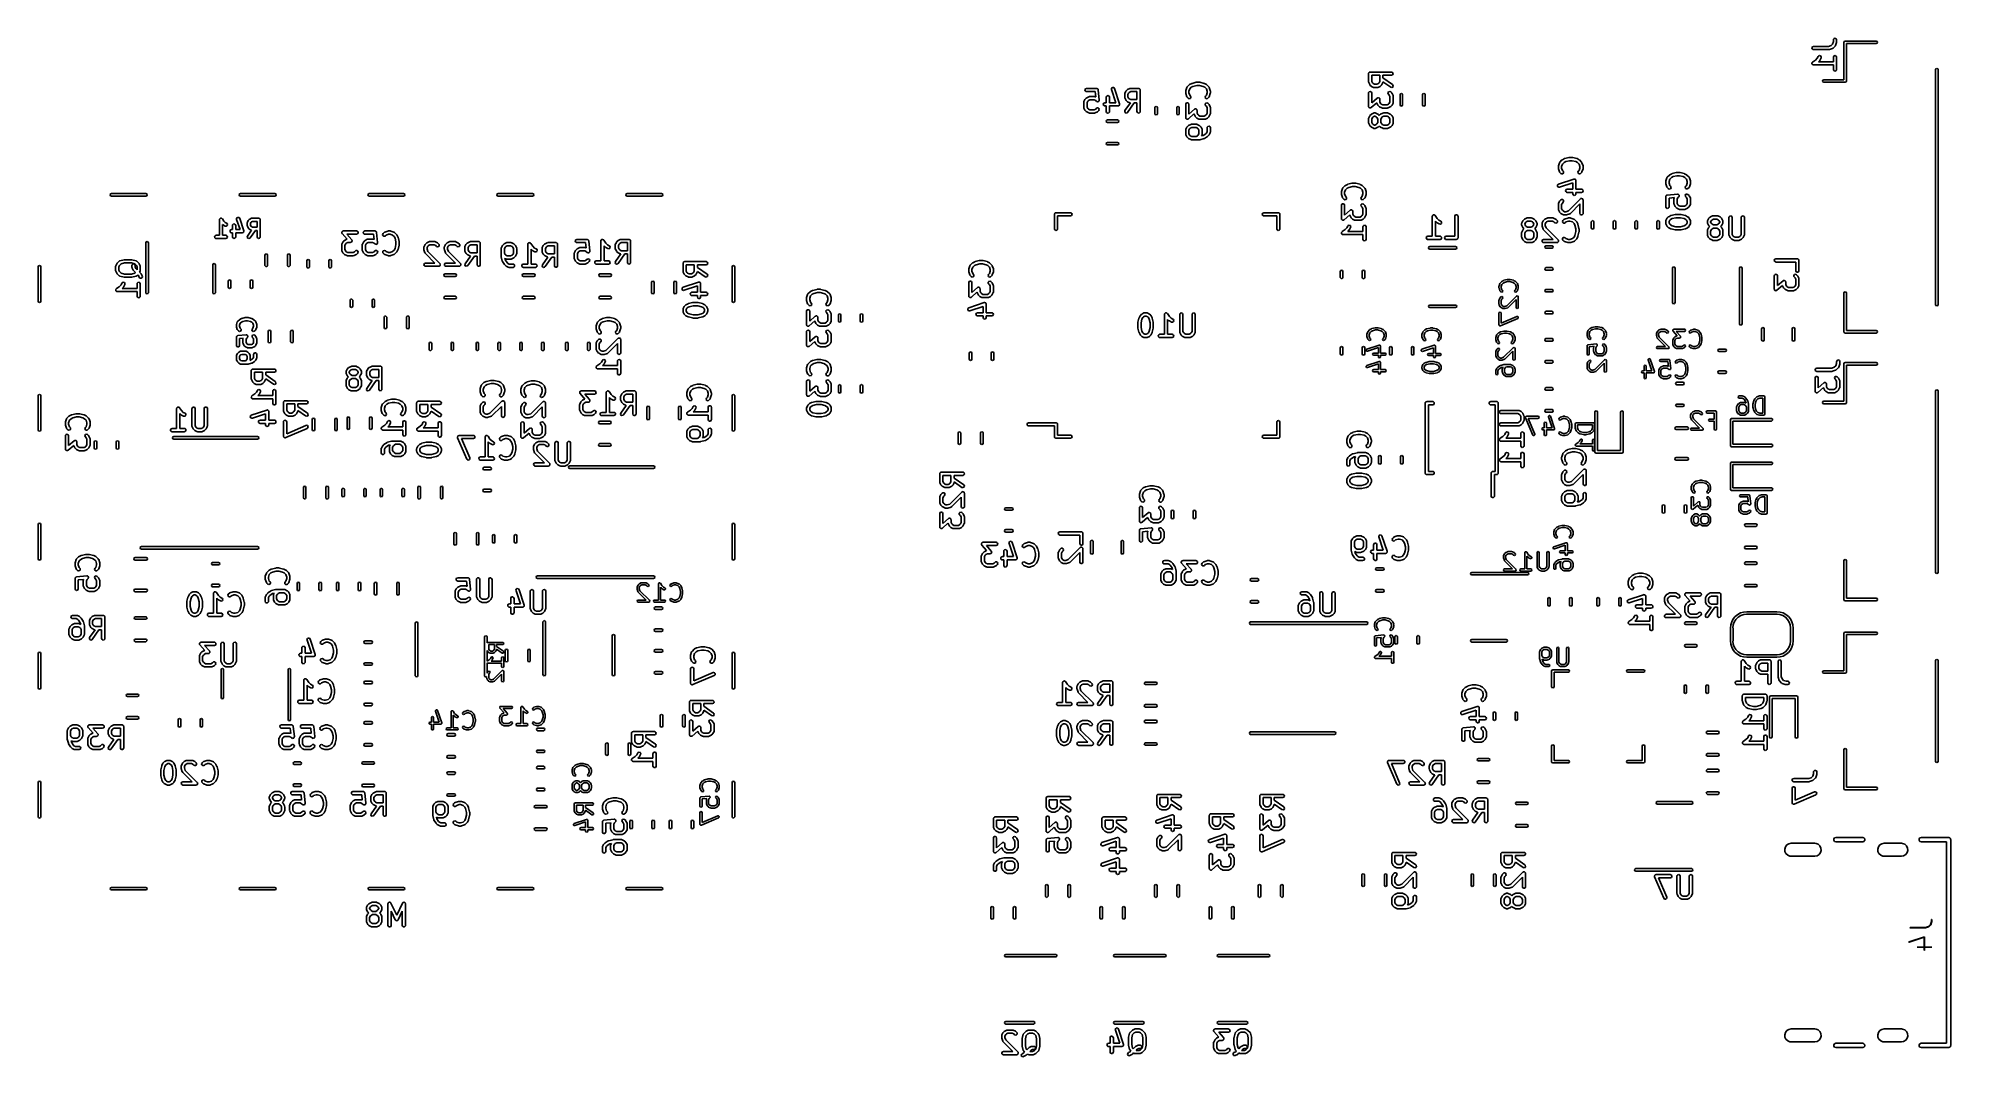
# Model space of a CAD drawing. Extents: x 3.97 to 7.47, y -4.84 to -2.97.
import ezdxf

# ---------------------------------------------------------------- set-up
doc = ezdxf.new("R2010")
doc.units = 0
doc.header["$MEASUREMENT"] = 0
doc.layers.add('BLACK', color=7, linetype='CONTINUOUS')

msp = doc.modelspace()

# ---------------------------------------------------------------- linework, layer by layer
at = {"layer": 'BLACK', "linetype": 'CONTINUOUS'}
for p, q in [((7.25983, -2.97774), (7.26001, -2.97673)), ((7.25983, -2.98101), (7.25983, -2.97774)), ((7.26001, -2.97673), (7.26131, -2.97518)), ((7.26131, -2.97518), (7.2633, -2.97483)), ((7.2633, -2.97483), (7.26505, -2.97584)), ((7.26505, -2.97584), (7.26574, -2.97774)), ((7.26574, -2.97774), (7.26574, -2.98149)), ((7.22051, -2.99223), (7.22152, -2.99048)), ((7.22086, -2.99422), (7.22051, -2.99223)), ((7.2224, -2.99551), (7.22086, -2.99422)), ((7.22152, -2.99048), (7.22341, -2.98979)), ((7.22341, -2.99569), (7.2224, -2.99551)), ((7.22341, -2.98979), (7.25106, -2.98979)), ((7.25154, -2.99569), (7.22341, -2.99569)), ((7.22716, -3.01482), (7.23036, -3.01161)), ((7.23036, -3.01161), (7.23202, -3.00829)), ((7.23202, -3.00829), (7.23263, -3.00747)), ((7.23263, -3.00747), (7.23449, -3.00667)), ((7.23449, -3.00667), (7.23642, -3.00724)), ((7.2373, -3.01093), (7.23543, -3.01468)), ((7.23642, -3.00724), (7.23753, -3.00893)), ((7.23753, -3.00893), (7.2373, -3.01093)), ((7.25106, -2.98979), (7.25556, -2.98828)), ((7.2516, -2.99567), (7.25154, -2.99569)), ((7.25247, -2.99554), (7.2516, -2.99567)), ((7.25809, -2.99367), (7.25247, -2.99554)), ((7.25556, -2.98828), (7.25833, -2.98552)), ((7.25823, -2.99356), (7.25809, -2.99367)), ((7.25841, -2.99354), (7.25823, -2.99356)), ((7.25833, -2.98552), (7.25983, -2.98101)), ((7.25925, -2.99295), (7.25841, -2.99354)), ((7.263, -2.9892), (7.25925, -2.99295)), ((7.25983, -3.00961), (7.26001, -3.0086)), ((7.25983, -3.01791), (7.25983, -3.00961)), ((7.26001, -3.0086), (7.26131, -3.00706)), ((7.26131, -3.00706), (7.2633, -3.0067)), ((7.26307, -2.98904), (7.263, -2.9892)), ((7.26322, -2.98895), (7.26307, -2.98904)), ((7.26371, -2.98805), (7.26322, -2.98895)), ((7.2633, -3.0067), (7.26505, -3.00771)), ((7.26559, -2.98243), (7.26371, -2.98805)), ((7.26505, -3.00771), (7.26574, -3.00961)), ((7.26574, -2.98149), (7.26558, -2.98236)), ((7.26558, -2.98236), (7.26559, -2.98243)), ((7.26574, -3.00961), (7.26574, -3.03211)), ((7.27899, -2.98236), (7.27968, -2.98069)), ((7.27899, -3.05086), (7.27899, -2.98236)), ((7.27968, -2.98069), (7.28135, -2.98)), ((7.28135, -2.98), (7.33844, -2.98)), ((7.33844, -2.98472), (7.28371, -2.98472)), ((7.28371, -2.98472), (7.28371, -3.05323)), ((7.33844, -2.98), (7.34011, -2.98069)), ((7.34011, -2.98403), (7.33844, -2.98472)), ((7.34011, -2.98069), (7.3408, -2.98236)), ((7.3408, -2.98236), (7.34011, -2.98403)), ((6.40786, -3.03971), (6.40793, -3.03933)), ((6.40786, -3.05471), (6.40786, -3.03971)), ((6.40791, -3.0392), (6.40797, -3.03908)), ((6.40793, -3.03933), (6.40791, -3.0392)), ((6.40797, -3.03908), (6.40804, -3.0387)), ((6.40804, -3.0387), (6.40853, -3.03811)), ((6.40853, -3.03811), (6.40892, -3.03745)), ((6.40892, -3.03745), (6.40917, -3.03736)), ((6.40917, -3.03736), (6.40934, -3.03715)), ((6.40934, -3.03715), (6.41009, -3.03702)), ((6.41009, -3.03702), (6.41082, -3.03676)), ((6.41082, -3.03676), (6.45019, -3.03676)), ((6.41377, -3.04266), (6.41377, -3.05401)), ((6.42849, -3.04266), (6.41377, -3.04266)), ((6.42849, -3.05401), (6.42849, -3.04266)), ((6.45019, -3.04266), (6.43439, -3.04266)), ((6.43439, -3.04266), (6.43439, -3.04755)), ((6.43439, -3.04755), (6.45188, -3.05979)), ((6.45019, -3.03676), (6.4512, -3.03694)), ((6.45208, -3.04197), (6.45019, -3.04266)), ((6.4512, -3.03694), (6.45274, -3.03823)), ((6.45309, -3.04022), (6.45208, -3.04197)), ((6.45274, -3.03823), (6.45309, -3.04022)), ((7.22051, -3.02035), (7.22059, -3.0202)), ((7.22066, -3.02119), (7.22051, -3.02035)), ((7.22058, -3.02003), (7.22109, -3.01934)), ((7.22059, -3.0202), (7.22058, -3.02003)), ((7.22071, -3.02205), (7.22066, -3.02119)), ((7.22083, -3.02217), (7.22071, -3.02205)), ((7.22086, -3.02234), (7.22083, -3.02217)), ((7.22151, -3.02289), (7.22086, -3.02234)), ((7.22109, -3.01934), (7.22152, -3.0186)), ((7.22211, -3.02351), (7.22151, -3.02289)), ((7.22152, -3.0186), (7.22168, -3.01854)), ((7.22168, -3.01854), (7.22178, -3.0184)), ((7.22178, -3.0184), (7.22716, -3.01482)), ((7.22227, -3.02353), (7.22211, -3.02351)), ((7.2224, -3.02364), (7.22227, -3.02353)), ((7.22341, -3.02381), (7.2224, -3.02364)), ((7.25983, -3.02381), (7.22341, -3.02381)), ((7.23488, -3.01545), (7.23242, -3.01791)), ((7.23242, -3.01791), (7.25983, -3.01791)), ((7.2349, -3.01539), (7.23488, -3.01545)), ((7.23543, -3.01468), (7.2349, -3.01539)), ((7.25983, -3.03211), (7.25983, -3.02381)), ((7.26052, -3.03401), (7.25983, -3.03211)), ((7.26227, -3.03502), (7.26052, -3.03401)), ((7.26426, -3.03467), (7.26227, -3.03502)), ((7.26556, -3.03312), (7.26426, -3.03467)), ((7.26574, -3.03211), (7.26556, -3.03312)), ((7.4471, -3.03236), (7.44779, -3.03069)), ((7.4471, -3.46267), (7.4471, -3.03236)), ((7.44779, -3.03069), (7.44946, -3.03)), ((7.44946, -3.03), (7.45113, -3.03069)), ((7.45113, -3.03069), (7.45182, -3.03236)), ((7.45182, -3.03236), (7.45182, -3.46267)), ((5.88796, -3.06914), (5.88897, -3.0674)), ((5.88831, -3.07113), (5.88796, -3.06914)), ((5.88986, -3.07243), (5.88831, -3.07113)), ((5.88878, -3.08632), (5.89066, -3.08444)), ((5.88897, -3.0674), (5.89087, -3.0667)), ((5.89087, -3.07261), (5.88986, -3.07243)), ((5.89066, -3.08444), (5.89138, -3.08394)), ((5.89087, -3.0667), (5.90962, -3.0667)), ((5.90694, -3.07261), (5.89087, -3.07261)), ((5.89138, -3.08394), (5.89142, -3.08389)), ((5.89142, -3.08389), (5.89517, -3.08201)), ((5.89517, -3.08201), (5.89616, -3.08172)), ((5.89616, -3.08172), (5.89633, -3.08176)), ((5.89633, -3.08176), (5.89649, -3.0817)), ((5.89649, -3.0817), (5.90587, -3.0817)), ((5.90587, -3.0817), (5.90688, -3.08188)), ((5.90688, -3.08188), (5.90701, -3.08199)), ((5.90792, -3.08238), (5.90694, -3.07261)), ((5.90701, -3.08199), (5.90719, -3.08201)), ((5.90719, -3.08201), (5.90792, -3.08238)), ((5.90962, -3.0667), (5.90977, -3.06673)), ((5.90977, -3.06673), (5.90984, -3.06671)), ((5.90984, -3.06671), (5.90995, -3.06676)), ((5.90995, -3.06676), (5.91063, -3.06688)), ((5.91063, -3.06688), (5.91111, -3.06729)), ((5.91111, -3.06729), (5.91168, -3.06754)), ((5.91168, -3.06754), (5.91186, -3.06792)), ((5.91186, -3.06792), (5.91217, -3.06818)), ((5.91217, -3.06818), (5.91228, -3.0688)), ((5.91228, -3.0688), (5.91255, -3.06936)), ((5.91255, -3.06936), (5.91443, -3.08811)), ((5.92729, -3.08278), (5.92746, -3.08177)), ((5.92729, -3.09295), (5.92729, -3.08278)), ((5.92746, -3.08177), (5.92876, -3.08022)), ((5.92876, -3.08022), (5.93075, -3.07987)), ((5.93075, -3.07987), (5.9325, -3.08088)), ((5.9325, -3.08088), (5.93319, -3.08278)), ((5.93319, -3.08278), (5.93319, -3.09295)), ((5.93666, -3.0677), (5.9374, -3.06582)), ((5.93681, -3.06872), (5.93666, -3.0677)), ((5.94489, -3.09295), (5.93681, -3.06872)), ((5.9374, -3.06582), (5.93918, -3.06486)), ((5.93918, -3.06486), (5.94116, -3.06527)), ((5.94116, -3.06527), (5.94241, -3.06685)), ((5.94241, -3.06685), (5.95179, -3.09497)), ((5.96103, -3.07716), (5.96121, -3.07615)), ((5.96103, -3.08278), (5.96103, -3.07716)), ((5.96109, -3.08295), (5.96103, -3.08278)), ((5.96105, -3.08312), (5.96109, -3.08295)), ((5.96134, -3.0841), (5.96105, -3.08312)), ((5.96121, -3.07615), (5.96132, -3.07601)), ((5.96132, -3.07601), (5.96134, -3.07584)), ((5.96134, -3.07584), (5.96322, -3.07209)), ((5.96322, -3.08785), (5.96134, -3.0841)), ((5.96322, -3.07209), (5.96374, -3.07138)), ((5.96374, -3.07138), (5.96377, -3.07132)), ((5.96377, -3.07132), (5.96565, -3.06944)), ((5.96565, -3.06944), (5.96637, -3.06894)), ((5.96637, -3.06894), (5.96641, -3.06889)), ((5.96641, -3.06889), (5.97016, -3.06702)), ((5.96829, -3.07516), (5.96694, -3.07785)), ((5.96694, -3.07785), (5.96694, -3.08208)), ((5.96694, -3.08208), (5.96829, -3.08478)), ((5.96948, -3.07396), (5.96829, -3.07516)), ((5.97218, -3.07261), (5.96948, -3.07396)), ((5.97016, -3.06702), (5.97115, -3.06672)), ((5.97115, -3.06672), (5.97132, -3.06677)), ((5.97132, -3.06677), (5.97148, -3.0667)), ((5.97148, -3.0667), (5.98648, -3.0667)), ((5.98353, -3.07261), (5.97218, -3.07261)), ((5.98353, -3.08733), (5.98353, -3.07261)), ((5.98648, -3.0667), (5.98686, -3.06677)), ((5.98686, -3.06677), (5.98699, -3.06675)), ((5.98699, -3.06675), (5.98711, -3.06682)), ((5.98711, -3.06682), (5.98749, -3.06688)), ((5.98749, -3.06688), (5.98808, -3.06738)), ((5.98808, -3.06738), (5.98874, -3.06776)), ((5.98874, -3.06776), (5.98883, -3.06801)), ((5.98883, -3.06801), (5.98904, -3.06818)), ((5.98904, -3.06818), (5.98917, -3.06894)), ((5.98917, -3.06894), (5.98943, -3.06966)), ((5.98943, -3.06966), (5.98943, -3.10903)), ((6.07282, -3.07159), (6.07298, -3.07072)), ((6.07282, -3.07534), (6.07282, -3.07159)), ((6.07285, -3.0754), (6.07282, -3.07534)), ((6.07298, -3.07627), (6.07285, -3.0754)), ((6.07298, -3.07065), (6.07485, -3.06503)), ((6.07298, -3.07072), (6.07298, -3.07065)), ((6.07485, -3.0819), (6.07298, -3.07627)), ((6.07485, -3.06503), (6.07534, -3.06413)), ((6.07496, -3.08203), (6.07485, -3.0819)), ((6.07498, -3.08221), (6.07496, -3.08203)), ((6.07556, -3.08305), (6.07498, -3.08221)), ((6.07534, -3.06413), (6.07549, -3.06404)), ((6.07549, -3.06404), (6.07556, -3.06388)), ((6.07556, -3.06388), (6.07931, -3.06013)), ((6.07744, -3.08493), (6.07556, -3.08305)), ((6.08023, -3.06756), (6.07873, -3.07207)), ((6.07873, -3.07207), (6.07873, -3.07486)), ((6.07873, -3.07486), (6.08023, -3.07937)), ((6.07931, -3.06013), (6.08004, -3.05962)), ((6.08004, -3.05962), (6.08008, -3.05957)), ((6.08008, -3.05957), (6.08383, -3.0577)), ((6.08315, -3.06464), (6.08023, -3.06756)), ((6.08023, -3.07937), (6.08161, -3.08075)), ((6.08238, -3.0836), (6.08122, -3.08526)), ((6.08161, -3.08075), (6.0822, -3.08159)), ((6.0822, -3.08159), (6.08238, -3.0836)), ((6.08618, -3.06313), (6.08315, -3.06464)), ((6.08383, -3.0577), (6.08432, -3.05755)), ((6.08432, -3.05755), (6.08443, -3.05748)), ((6.08443, -3.05748), (6.09193, -3.0556)), ((6.09301, -3.06142), (6.08618, -3.06313)), ((6.09193, -3.0556), (6.09252, -3.05556)), ((6.09252, -3.05556), (6.09265, -3.05551)), ((6.09265, -3.05551), (6.09827, -3.05551)), ((6.09791, -3.06142), (6.09301, -3.06142)), ((6.10474, -3.06313), (6.09791, -3.06142)), ((6.09827, -3.05551), (6.09885, -3.05561)), ((6.09885, -3.05561), (6.09899, -3.0556)), ((6.09899, -3.0556), (6.10649, -3.05748)), ((6.10777, -3.06464), (6.10474, -3.06313)), ((6.10649, -3.05748), (6.10695, -3.05768)), ((6.10695, -3.05768), (6.10709, -3.0577)), ((6.10709, -3.0577), (6.11084, -3.05957)), ((6.11069, -3.06756), (6.10777, -3.06464)), ((6.10846, -3.08258), (6.10931, -3.08075)), ((6.10898, -3.08453), (6.10846, -3.08258)), ((6.10931, -3.08075), (6.11069, -3.07937)), ((6.11219, -3.07207), (6.11069, -3.06756)), ((6.11069, -3.07937), (6.11219, -3.07486)), ((6.11084, -3.05957), (6.11155, -3.0601)), ((6.11155, -3.0601), (6.11161, -3.06013)), ((6.11161, -3.06013), (6.11536, -3.06388)), ((6.11219, -3.07486), (6.11219, -3.07207)), ((6.11536, -3.08305), (6.11348, -3.08493)), ((6.11536, -3.06388), (6.11595, -3.06472)), ((6.11543, -3.08289), (6.11536, -3.08305)), ((6.11558, -3.0828), (6.11543, -3.08289)), ((6.11607, -3.0819), (6.11558, -3.0828)), ((6.11595, -3.06472), (6.11596, -3.06489)), ((6.11596, -3.06489), (6.11607, -3.06503)), ((6.11607, -3.06503), (6.11795, -3.07065)), ((6.11795, -3.07627), (6.11607, -3.0819)), ((6.11795, -3.07065), (6.11808, -3.07153)), ((6.1181, -3.07534), (6.11795, -3.07621)), ((6.11795, -3.07621), (6.11795, -3.07627)), ((6.11808, -3.07153), (6.1181, -3.07159)), ((6.1181, -3.07159), (6.1181, -3.07534)), ((6.40792, -3.05487), (6.40786, -3.05471)), ((6.40786, -3.07533), (6.40804, -3.07432)), ((6.40786, -3.0997), (6.40786, -3.07533)), ((6.40788, -3.05505), (6.40792, -3.05487)), ((6.40817, -3.05603), (6.40788, -3.05505)), ((6.40804, -3.07432), (6.40934, -3.07277)), ((6.41005, -3.05978), (6.40817, -3.05603)), ((6.40934, -3.07277), (6.41133, -3.07242)), ((6.4101, -3.05982), (6.41005, -3.05978)), ((6.4106, -3.06055), (6.4101, -3.05982)), ((6.41248, -3.06242), (6.4106, -3.06055)), ((6.41133, -3.07242), (6.41308, -3.07343)), ((6.41254, -3.06245), (6.41248, -3.06242)), ((6.41324, -3.06297), (6.41254, -3.06245)), ((6.41308, -3.07343), (6.41377, -3.07533)), ((6.41699, -3.06485), (6.41324, -3.06297)), ((6.41377, -3.05401), (6.41512, -3.05671)), ((6.41377, -3.07533), (6.41377, -3.0932)), ((6.41377, -3.0932), (6.42387, -3.08436)), ((6.41512, -3.05671), (6.41631, -3.05791)), ((6.41631, -3.05791), (6.41901, -3.05925)), ((6.41717, -3.06487), (6.41699, -3.06485)), ((6.4173, -3.06498), (6.41717, -3.06487)), ((6.41831, -3.06516), (6.4173, -3.06498)), ((6.42394, -3.06516), (6.41831, -3.06516)), ((6.41901, -3.05925), (6.42324, -3.05925)), ((6.42324, -3.05925), (6.42594, -3.05791)), ((6.42387, -3.08436), (6.42425, -3.08413)), ((6.42411, -3.0651), (6.42394, -3.06516)), ((6.42428, -3.06514), (6.42411, -3.0651)), ((6.42425, -3.08413), (6.42434, -3.08402)), ((6.42526, -3.06485), (6.42428, -3.06514)), ((6.42434, -3.08402), (6.42446, -3.084)), ((6.42446, -3.084), (6.42475, -3.08383)), ((6.42475, -3.08383), (6.42554, -3.08381)), ((6.42901, -3.06297), (6.42526, -3.06485)), ((6.42554, -3.08381), (6.42633, -3.08367)), ((6.42594, -3.05791), (6.42714, -3.05671)), ((6.42633, -3.08367), (6.42653, -3.08379)), ((6.42653, -3.08379), (6.42677, -3.08378)), ((6.42677, -3.08378), (6.42739, -3.08428)), ((6.42714, -3.05671), (6.42849, -3.05401)), ((6.42739, -3.08428), (6.42808, -3.08468)), ((6.42905, -3.06293), (6.42901, -3.06297)), ((6.42978, -3.06242), (6.42905, -3.06293)), ((6.43165, -3.06055), (6.42978, -3.06242)), ((6.43168, -3.06049), (6.43165, -3.06055)), ((6.4322, -3.05978), (6.43168, -3.06049)), ((6.43408, -3.05603), (6.4322, -3.05978)), ((6.4341, -3.05585), (6.43408, -3.05603)), ((6.43421, -3.05572), (6.4341, -3.05585)), ((6.43438, -3.05475), (6.43421, -3.05572)), ((6.44849, -3.06463), (6.43438, -3.05475)), ((6.44358, -3.07457), (6.44474, -3.07291)), ((6.44376, -3.07658), (6.44358, -3.07457)), ((6.44435, -3.07742), (6.44376, -3.07658)), ((6.44588, -3.07895), (6.44435, -3.07742)), ((6.44474, -3.07291), (6.44669, -3.07239)), ((6.44723, -3.08165), (6.44588, -3.07895)), ((6.44669, -3.07239), (6.44852, -3.07324)), ((6.44723, -3.09151), (6.44723, -3.08165)), ((6.45044, -3.06515), (6.44849, -3.06463)), ((6.44852, -3.07324), (6.4504, -3.07512)), ((6.4504, -3.07512), (6.45091, -3.07584)), ((6.45227, -3.0643), (6.45044, -3.06515)), ((6.45091, -3.07584), (6.45095, -3.07589)), ((6.45095, -3.07589), (6.45283, -3.07963)), ((6.45188, -3.05979), (6.4526, -3.06051)), ((6.45313, -3.06246), (6.45227, -3.0643)), ((6.4526, -3.06051), (6.45313, -3.06246)), ((6.45283, -3.07963), (6.45312, -3.08062)), ((6.45312, -3.08062), (6.45308, -3.08079)), ((6.45308, -3.08079), (6.45314, -3.08096)), ((6.45314, -3.08096), (6.45314, -3.0922)), ((6.46574, -3.07818), (6.46643, -3.07651)), ((6.46574, -3.09686), (6.46574, -3.07818)), ((6.46643, -3.07651), (6.4681, -3.07581)), ((6.4681, -3.07581), (6.46977, -3.07651)), ((6.46977, -3.07651), (6.47047, -3.07818)), ((6.47047, -3.07818), (6.47047, -3.09686)), ((6.50688, -3.07818), (6.50758, -3.07651)), ((6.50688, -3.09686), (6.50688, -3.07818)), ((6.50758, -3.07651), (6.50925, -3.07581)), ((6.50925, -3.07581), (6.51092, -3.07651)), ((6.51092, -3.07651), (6.51161, -3.07818)), ((6.51161, -3.07818), (6.51161, -3.09686)), ((7.24001, -3.05323), (7.24071, -3.05156)), ((7.24071, -3.0549), (7.24001, -3.05323)), ((7.24071, -3.05156), (7.24238, -3.05086)), ((7.24238, -3.05559), (7.24071, -3.0549)), ((7.24238, -3.05086), (7.27899, -3.05086)), ((7.28135, -3.05559), (7.24238, -3.05559)), ((7.28302, -3.0549), (7.28135, -3.05559)), ((7.28371, -3.05323), (7.28302, -3.0549)), ((5.88604, -3.09215), (5.88622, -3.09115)), ((5.88604, -3.10153), (5.88604, -3.09215)), ((5.8861, -3.10169), (5.88604, -3.10153)), ((5.88606, -3.10187), (5.8861, -3.10169)), ((5.88635, -3.10285), (5.88606, -3.10187)), ((5.88622, -3.09115), (5.88633, -3.09101)), ((5.88633, -3.09101), (5.88635, -3.09083)), ((5.88635, -3.09083), (5.88823, -3.08708)), ((5.88823, -3.1066), (5.88635, -3.10285)), ((5.88823, -3.08708), (5.88875, -3.08638)), ((5.88827, -3.10664), (5.88823, -3.1066)), ((5.88878, -3.10737), (5.88827, -3.10664)), ((5.88875, -3.08638), (5.88878, -3.08632)), ((5.89066, -3.10924), (5.88878, -3.10737)), ((5.89071, -3.10927), (5.89066, -3.10924)), ((5.89142, -3.10979), (5.89071, -3.10927)), ((5.89517, -3.11167), (5.89142, -3.10979)), ((5.8933, -3.09015), (5.89195, -3.09285)), ((5.89195, -3.09285), (5.89195, -3.10083)), ((5.89195, -3.10083), (5.8933, -3.10353)), ((5.89449, -3.08896), (5.8933, -3.09015)), ((5.8933, -3.10353), (5.89449, -3.10473)), ((5.89719, -3.08761), (5.89449, -3.08896)), ((5.89449, -3.10473), (5.89719, -3.10608)), ((5.89535, -3.11169), (5.89517, -3.11167)), ((5.89548, -3.1118), (5.89535, -3.11169)), ((5.89649, -3.11198), (5.89548, -3.1118)), ((5.90587, -3.11198), (5.89649, -3.11198)), ((5.90517, -3.08761), (5.89719, -3.08761)), ((5.89719, -3.10608), (5.90517, -3.10608)), ((5.90787, -3.08896), (5.90517, -3.08761)), ((5.90517, -3.10608), (5.90787, -3.10473)), ((5.90603, -3.11192), (5.90587, -3.11198)), ((5.9062, -3.11196), (5.90603, -3.11192)), ((5.90719, -3.11167), (5.9062, -3.11196)), ((5.91094, -3.10979), (5.90719, -3.11167)), ((5.9094, -3.09049), (5.90787, -3.08896)), ((5.90787, -3.10473), (5.9094, -3.10319)), ((5.90942, -3.0905), (5.9094, -3.09049)), ((5.9094, -3.10319), (5.91024, -3.1026)), ((5.90943, -3.09052), (5.90942, -3.0905)), ((5.91033, -3.09093), (5.90943, -3.09052)), ((5.91024, -3.1026), (5.91225, -3.10243)), ((5.91123, -3.09135), (5.91033, -3.09093)), ((5.91098, -3.10975), (5.91094, -3.10979)), ((5.9117, -3.10924), (5.91098, -3.10975)), ((5.91125, -3.09134), (5.91123, -3.09135)), ((5.91127, -3.09135), (5.91125, -3.09134)), ((5.91223, -3.09108), (5.91127, -3.09135)), ((5.91358, -3.10737), (5.9117, -3.10924)), ((5.91318, -3.09082), (5.91223, -3.09108)), ((5.91225, -3.10243), (5.91391, -3.10358)), ((5.9132, -3.09081), (5.91318, -3.09082)), ((5.91321, -3.0908), (5.9132, -3.09081)), ((5.91377, -3.08998), (5.91321, -3.0908)), ((5.91443, -3.10554), (5.91358, -3.10737)), ((5.91434, -3.08917), (5.91377, -3.08998)), ((5.91391, -3.10358), (5.91443, -3.10554)), ((5.91435, -3.08913), (5.91434, -3.08915)), ((5.91434, -3.08915), (5.91434, -3.08917)), ((5.91443, -3.08811), (5.91435, -3.08913)), ((5.92171, -3.09539), (5.92272, -3.09364)), ((5.92206, -3.09738), (5.92171, -3.09539)), ((5.9236, -3.09868), (5.92206, -3.09738)), ((5.92272, -3.09364), (5.92461, -3.09295)), ((5.92461, -3.09886), (5.9236, -3.09868)), ((5.92461, -3.09295), (5.92729, -3.09295)), ((5.92729, -3.09886), (5.92461, -3.09886)), ((5.92729, -3.10903), (5.92729, -3.09886)), ((5.92798, -3.11093), (5.92729, -3.10903)), ((5.92973, -3.11194), (5.92798, -3.11093)), ((5.93171, -3.11158), (5.92973, -3.11194)), ((5.93301, -3.11004), (5.93171, -3.11158)), ((5.93319, -3.10903), (5.93301, -3.11004)), ((5.93319, -3.09295), (5.94489, -3.09295)), ((5.94899, -3.09886), (5.93319, -3.09886)), ((5.93319, -3.09886), (5.93319, -3.10903)), ((5.9492, -3.09878), (5.94899, -3.09886)), ((5.94942, -3.09883), (5.9492, -3.09878)), ((5.95013, -3.09844), (5.94942, -3.09883)), ((5.95088, -3.09817), (5.95013, -3.09844)), ((5.951, -3.09797), (5.95088, -3.09817)), ((5.9512, -3.09786), (5.951, -3.09797)), ((5.95149, -3.09711), (5.9512, -3.09786)), ((5.95189, -3.09642), (5.95149, -3.09711)), ((5.95179, -3.09497), (5.95194, -3.09599)), ((5.95194, -3.09599), (5.95185, -3.09619)), ((5.95185, -3.09619), (5.95189, -3.09642)), ((5.96104, -3.10929), (5.96157, -3.10733)), ((5.9619, -3.11112), (5.96104, -3.10929)), ((5.96157, -3.10733), (5.97144, -3.09323)), ((5.96373, -3.11197), (5.9619, -3.11112)), ((5.96326, -3.0879), (5.96322, -3.08785)), ((5.96377, -3.08862), (5.96326, -3.0879)), ((5.96568, -3.11145), (5.96373, -3.11197)), ((5.96565, -3.09049), (5.96377, -3.08862)), ((5.9657, -3.09052), (5.96565, -3.09049)), ((5.9664, -3.11072), (5.96568, -3.11145)), ((5.96641, -3.09105), (5.9657, -3.09052)), ((5.97864, -3.09323), (5.9664, -3.11072)), ((5.97016, -3.09292), (5.96641, -3.09105)), ((5.96829, -3.08478), (5.96948, -3.08598)), ((5.96948, -3.08598), (5.97218, -3.08733)), ((5.97034, -3.09294), (5.97016, -3.09292)), ((5.97047, -3.09305), (5.97034, -3.09294)), ((5.97144, -3.09323), (5.97047, -3.09305)), ((5.97218, -3.08733), (5.98353, -3.08733)), ((5.98353, -3.09323), (5.97864, -3.09323)), ((5.98353, -3.10903), (5.98353, -3.09323)), ((5.98422, -3.11093), (5.98353, -3.10903)), ((5.98597, -3.11194), (5.98422, -3.11093)), ((5.98796, -3.11158), (5.98597, -3.11194)), ((5.98926, -3.11004), (5.98796, -3.11158)), ((5.98943, -3.10903), (5.98926, -3.11004)), ((6.01623, -3.10198), (6.01693, -3.10031)), ((6.01623, -3.11305), (6.01623, -3.10198)), ((6.01693, -3.11472), (6.01623, -3.11305)), ((6.01693, -3.10031), (6.0186, -3.09962)), ((6.0186, -3.11541), (6.01693, -3.11472)), ((6.0186, -3.09962), (6.02027, -3.10031)), ((6.02027, -3.11472), (6.0186, -3.11541)), ((6.02027, -3.10031), (6.02096, -3.10198)), ((6.02096, -3.11305), (6.02027, -3.11472)), ((6.02096, -3.10198), (6.02096, -3.11305)), ((6.05639, -3.10198), (6.05708, -3.10031)), ((6.05639, -3.11305), (6.05639, -3.10198)), ((6.05708, -3.11472), (6.05639, -3.11305)), ((6.05708, -3.10031), (6.05875, -3.09962)), ((6.05875, -3.11541), (6.05708, -3.11472)), ((6.05875, -3.09962), (6.06042, -3.10031)), ((6.06042, -3.11472), (6.05875, -3.11541)), ((6.06042, -3.10031), (6.06112, -3.10198)), ((6.06112, -3.11305), (6.06042, -3.11472)), ((6.06112, -3.10198), (6.06112, -3.11305)), ((6.07282, -3.09596), (6.073, -3.09495)), ((6.07282, -3.12033), (6.07282, -3.09596)), ((6.073, -3.09495), (6.0743, -3.0934)), ((6.0743, -3.0934), (6.07629, -3.09305)), ((6.07629, -3.09305), (6.07804, -3.09406)), ((6.07927, -3.08578), (6.07744, -3.08493)), ((6.08797, -3.11359), (6.07772, -3.12255)), ((6.07804, -3.09406), (6.07873, -3.09596)), ((6.07873, -3.09596), (6.07873, -3.11383)), ((6.07873, -3.11383), (6.08883, -3.10499)), ((6.08122, -3.08526), (6.07927, -3.08578)), ((6.08813, -3.11415), (6.08797, -3.11359)), ((6.09001, -3.1179), (6.08813, -3.11415)), ((6.08883, -3.10499), (6.08921, -3.10476)), ((6.08921, -3.10476), (6.0893, -3.10465)), ((6.0893, -3.10465), (6.08942, -3.10463)), ((6.08942, -3.10463), (6.08971, -3.10446)), ((6.08971, -3.10446), (6.0905, -3.10444)), ((6.09006, -3.11795), (6.09001, -3.1179)), ((6.09056, -3.11867), (6.09006, -3.11795)), ((6.0905, -3.10444), (6.09129, -3.1043)), ((6.09244, -3.12055), (6.09056, -3.11867)), ((6.09129, -3.1043), (6.09149, -3.10442)), ((6.09149, -3.10442), (6.09173, -3.10441)), ((6.09173, -3.10441), (6.09235, -3.10491)), ((6.09235, -3.10491), (6.09304, -3.10531)), ((6.09304, -3.10531), (6.09312, -3.10553)), ((6.09312, -3.10553), (6.0933, -3.10568)), ((6.0933, -3.10568), (6.09346, -3.10646)), ((6.09346, -3.10646), (6.09373, -3.10721)), ((6.09373, -3.10721), (6.09373, -3.11214)), ((6.09373, -3.11214), (6.09508, -3.11483)), ((6.09508, -3.11483), (6.09627, -3.11603)), ((6.09627, -3.11603), (6.09897, -3.11738)), ((6.09897, -3.11738), (6.10695, -3.11738)), ((6.10695, -3.11738), (6.10965, -3.11603)), ((6.10854, -3.0952), (6.1097, -3.09354)), ((6.10872, -3.09721), (6.10854, -3.0952)), ((6.10931, -3.09805), (6.10872, -3.09721)), ((6.11063, -3.08569), (6.10898, -3.08453)), ((6.11085, -3.09958), (6.10931, -3.09805)), ((6.10965, -3.11603), (6.11085, -3.11483)), ((6.1097, -3.09354), (6.11165, -3.09302)), ((6.11264, -3.08551), (6.11063, -3.08569)), ((6.11219, -3.10228), (6.11085, -3.09958)), ((6.11085, -3.11483), (6.11219, -3.11214)), ((6.11165, -3.09302), (6.11348, -3.09387)), ((6.11219, -3.11214), (6.11219, -3.10228)), ((6.11348, -3.08493), (6.11264, -3.08551)), ((6.11348, -3.09387), (6.11536, -3.09575)), ((6.11536, -3.11867), (6.11348, -3.12055)), ((6.11536, -3.09575), (6.11587, -3.09647)), ((6.11539, -3.11861), (6.11536, -3.11867)), ((6.11591, -3.1179), (6.11539, -3.11861)), ((6.11587, -3.09647), (6.11591, -3.09652)), ((6.11591, -3.09652), (6.11779, -3.10026)), ((6.11779, -3.11415), (6.11591, -3.1179)), ((6.11779, -3.10026), (6.11808, -3.10125)), ((6.11781, -3.11398), (6.11779, -3.11415)), ((6.11792, -3.11384), (6.11781, -3.11398)), ((6.1181, -3.11283), (6.11792, -3.11384)), ((6.11808, -3.10125), (6.11804, -3.10142)), ((6.11804, -3.10142), (6.1181, -3.10159)), ((6.1181, -3.10159), (6.1181, -3.11283)), ((6.40814, -3.10045), (6.40786, -3.0997)), ((6.40829, -3.10123), (6.40814, -3.10045)), ((6.40817, -3.12088), (6.41005, -3.11713)), ((6.40847, -3.10138), (6.40829, -3.10123)), ((6.40855, -3.1016), (6.40847, -3.10138)), ((6.40924, -3.102), (6.40855, -3.1016)), ((6.40986, -3.1025), (6.40924, -3.102)), ((6.4101, -3.10249), (6.40986, -3.1025)), ((6.41005, -3.11713), (6.41058, -3.11642)), ((6.4103, -3.10261), (6.4101, -3.10249)), ((6.41109, -3.10247), (6.4103, -3.10261)), ((6.41058, -3.11642), (6.4106, -3.11636)), ((6.4106, -3.11636), (6.41248, -3.11449)), ((6.41188, -3.10246), (6.41109, -3.10247)), ((6.41217, -3.10228), (6.41188, -3.10246)), ((6.41229, -3.10226), (6.41217, -3.10228)), ((6.41238, -3.10215), (6.41229, -3.10226)), ((6.41276, -3.10192), (6.41238, -3.10215)), ((6.41248, -3.11449), (6.4132, -3.11398)), ((6.42301, -3.09296), (6.41276, -3.10192)), ((6.4132, -3.11398), (6.41324, -3.11393)), ((6.41324, -3.11393), (6.41699, -3.11206)), ((6.41631, -3.119), (6.41512, -3.1202)), ((6.41901, -3.11765), (6.41631, -3.119)), ((6.41699, -3.11206), (6.41798, -3.11177)), ((6.41798, -3.11177), (6.41815, -3.11181)), ((6.41815, -3.11181), (6.41831, -3.11175)), ((6.41831, -3.11175), (6.42019, -3.11175)), ((6.41949, -3.11765), (6.41901, -3.11765)), ((6.42219, -3.119), (6.41949, -3.11765)), ((6.42019, -3.11175), (6.4212, -3.11193)), ((6.4212, -3.11193), (6.42133, -3.11204)), ((6.42133, -3.11204), (6.42151, -3.11206)), ((6.42151, -3.11206), (6.42526, -3.11393)), ((6.42339, -3.1202), (6.42219, -3.119)), ((6.42317, -3.09352), (6.42301, -3.09296)), ((6.42505, -3.09727), (6.42317, -3.09352)), ((6.42509, -3.09732), (6.42505, -3.09727)), ((6.4256, -3.09804), (6.42509, -3.09732)), ((6.42526, -3.11393), (6.42597, -3.11446)), ((6.42748, -3.09992), (6.4256, -3.09804)), ((6.42597, -3.11446), (6.42603, -3.11449)), ((6.42603, -3.11449), (6.42769, -3.11615)), ((6.42753, -3.09994), (6.42748, -3.09992)), ((6.42824, -3.10047), (6.42753, -3.09994)), ((6.42769, -3.11615), (6.42935, -3.11449)), ((6.42808, -3.08468), (6.42816, -3.0849)), ((6.42816, -3.0849), (6.42834, -3.08505)), ((6.43199, -3.10234), (6.42824, -3.10047)), ((6.42834, -3.08505), (6.42849, -3.08583)), ((6.42849, -3.08583), (6.42877, -3.08658)), ((6.42877, -3.08658), (6.42877, -3.09151)), ((6.42877, -3.09151), (6.43012, -3.0942)), ((6.42935, -3.11449), (6.43007, -3.11398)), ((6.43007, -3.11398), (6.43012, -3.11393)), ((6.43012, -3.0942), (6.43131, -3.0954)), ((6.43012, -3.11393), (6.43387, -3.11206)), ((6.43131, -3.0954), (6.43401, -3.09675)), ((6.43217, -3.10236), (6.43199, -3.10234)), ((6.43319, -3.119), (6.43199, -3.1202)), ((6.4323, -3.10248), (6.43217, -3.10236)), ((6.43331, -3.10266), (6.4323, -3.10248)), ((6.43588, -3.11765), (6.43319, -3.119)), ((6.44269, -3.10266), (6.43331, -3.10266)), ((6.43387, -3.11206), (6.43485, -3.11177)), ((6.43401, -3.09675), (6.44199, -3.09675)), ((6.43485, -3.11177), (6.43502, -3.11181)), ((6.43502, -3.11181), (6.43519, -3.11175)), ((6.43519, -3.11175), (6.44269, -3.11175)), ((6.44199, -3.11765), (6.43588, -3.11765)), ((6.44199, -3.09675), (6.44469, -3.0954)), ((6.44469, -3.119), (6.44199, -3.11765)), ((6.44285, -3.1026), (6.44269, -3.10266)), ((6.44269, -3.11175), (6.4437, -3.11193)), ((6.44302, -3.10264), (6.44285, -3.1026)), ((6.44401, -3.10234), (6.44302, -3.10264)), ((6.4437, -3.11193), (6.44383, -3.11204)), ((6.44383, -3.11204), (6.44401, -3.11206)), ((6.44776, -3.10047), (6.44401, -3.10234)), ((6.44401, -3.11206), (6.44776, -3.11393)), ((6.44469, -3.0954), (6.44588, -3.0942)), ((6.44588, -3.1202), (6.44469, -3.119)), ((6.44588, -3.0942), (6.44723, -3.09151)), ((6.4478, -3.10042), (6.44776, -3.10047)), ((6.44776, -3.11393), (6.44847, -3.11446)), ((6.44852, -3.09992), (6.4478, -3.10042)), ((6.44847, -3.11446), (6.44852, -3.11449)), ((6.4504, -3.09804), (6.44852, -3.09992)), ((6.44852, -3.11449), (6.4504, -3.11636)), ((6.45043, -3.09798), (6.4504, -3.09804)), ((6.4504, -3.11636), (6.45091, -3.11709)), ((6.45095, -3.09727), (6.45043, -3.09798)), ((6.45091, -3.11709), (6.45095, -3.11713)), ((6.45283, -3.09352), (6.45095, -3.09727)), ((6.45095, -3.11713), (6.45283, -3.12088)), ((6.45285, -3.09335), (6.45283, -3.09352)), ((6.45296, -3.09321), (6.45285, -3.09335)), ((6.45314, -3.0922), (6.45296, -3.09321)), ((6.46643, -3.09853), (6.46574, -3.09686)), ((6.4681, -3.09922), (6.46643, -3.09853)), ((6.46977, -3.09853), (6.4681, -3.09922)), ((6.47047, -3.09686), (6.46977, -3.09853)), ((6.50758, -3.09853), (6.50688, -3.09686)), ((6.50925, -3.09922), (6.50758, -3.09853)), ((6.51092, -3.09853), (6.50925, -3.09922)), ((6.51161, -3.09686), (6.51092, -3.09853)), ((5.92697, -3.12695), (5.92766, -3.12528)), ((5.92766, -3.12862), (5.92697, -3.12695)), ((5.92766, -3.12528), (5.92933, -3.12458)), ((5.92933, -3.12931), (5.92766, -3.12862)), ((5.92933, -3.12458), (5.94802, -3.12458)), ((5.94802, -3.12931), (5.92933, -3.12931)), ((5.94802, -3.12458), (5.94969, -3.12528)), ((5.94969, -3.12862), (5.94802, -3.12931)), ((5.94969, -3.12528), (5.95038, -3.12695)), ((5.95038, -3.12695), (5.94969, -3.12862)), ((6.0731, -3.12108), (6.07282, -3.12033)), ((6.07282, -3.14283), (6.073, -3.14182)), ((6.07282, -3.15033), (6.07282, -3.14283)), ((6.07288, -3.15049), (6.07282, -3.15033)), ((6.07284, -3.15067), (6.07288, -3.15049)), ((6.07314, -3.15165), (6.07284, -3.15067)), ((6.073, -3.14182), (6.07312, -3.14168)), ((6.07325, -3.12186), (6.0731, -3.12108)), ((6.07312, -3.14168), (6.07314, -3.14151)), ((6.07314, -3.14151), (6.07501, -3.13776)), ((6.07501, -3.1554), (6.07314, -3.15165)), ((6.07343, -3.12201), (6.07325, -3.12186)), ((6.07351, -3.12223), (6.07343, -3.12201)), ((6.0742, -3.12263), (6.07351, -3.12223)), ((6.07482, -3.12313), (6.0742, -3.12263)), ((6.07506, -3.12312), (6.07482, -3.12313)), ((6.07501, -3.13776), (6.07554, -3.13705)), ((6.07526, -3.12324), (6.07506, -3.12312)), ((6.07605, -3.1231), (6.07526, -3.12324)), ((6.07554, -3.13705), (6.07556, -3.13699)), ((6.07556, -3.13699), (6.07744, -3.13512)), ((6.07684, -3.12309), (6.07605, -3.1231)), ((6.07713, -3.12291), (6.07684, -3.12309)), ((6.07725, -3.12289), (6.07713, -3.12291)), ((6.07734, -3.12278), (6.07725, -3.12289)), ((6.07772, -3.12255), (6.07734, -3.12278)), ((6.07744, -3.13512), (6.07816, -3.13461)), ((6.07816, -3.13461), (6.07821, -3.13456)), ((6.07821, -3.13456), (6.08195, -3.13269)), ((6.08008, -3.14083), (6.07873, -3.14353)), ((6.07873, -3.14353), (6.07873, -3.14963)), ((6.07873, -3.14963), (6.08008, -3.15233)), ((6.08128, -3.13963), (6.08008, -3.14083)), ((6.08008, -3.15233), (6.08128, -3.15353)), ((6.08397, -3.13828), (6.08128, -3.13963)), ((6.08128, -3.15353), (6.08397, -3.15488)), ((6.08195, -3.13269), (6.08294, -3.1324)), ((6.08294, -3.1324), (6.08311, -3.13244)), ((6.08311, -3.13244), (6.08328, -3.13238)), ((6.08328, -3.13238), (6.09265, -3.13238)), ((6.09195, -3.13828), (6.08397, -3.13828)), ((6.09465, -3.13963), (6.09195, -3.13828)), ((6.09195, -3.15488), (6.09465, -3.15353)), ((6.09249, -3.12057), (6.09244, -3.12055)), ((6.0932, -3.1211), (6.09249, -3.12057)), ((6.09265, -3.13238), (6.09366, -3.13256)), ((6.09695, -3.12297), (6.0932, -3.1211)), ((6.09366, -3.13256), (6.09379, -3.13267)), ((6.09379, -3.13267), (6.09397, -3.13269)), ((6.09397, -3.13269), (6.09772, -3.13456)), ((6.09585, -3.14083), (6.09465, -3.13963)), ((6.09465, -3.15353), (6.09585, -3.15233)), ((6.0972, -3.14353), (6.09585, -3.14083)), ((6.09585, -3.15233), (6.0972, -3.14963)), ((6.09713, -3.12299), (6.09695, -3.12297)), ((6.09726, -3.12311), (6.09713, -3.12299)), ((6.0972, -3.14963), (6.0972, -3.14353)), ((6.09827, -3.12329), (6.09726, -3.12311)), ((6.09772, -3.13456), (6.09843, -3.13509)), ((6.10765, -3.12329), (6.09827, -3.12329)), ((6.09843, -3.13509), (6.09849, -3.13512)), ((6.09849, -3.13512), (6.10036, -3.13699)), ((6.10036, -3.13699), (6.10087, -3.13772)), ((6.10087, -3.13772), (6.10091, -3.13776)), ((6.10091, -3.13776), (6.10279, -3.14151)), ((6.10279, -3.15165), (6.10164, -3.15394)), ((6.10164, -3.15394), (6.10456, -3.15321)), ((6.10279, -3.14151), (6.10308, -3.14249)), ((6.10281, -3.15147), (6.10279, -3.15165)), ((6.10292, -3.15134), (6.10281, -3.15147)), ((6.1031, -3.15033), (6.10292, -3.15134)), ((6.10308, -3.14249), (6.10304, -3.14266)), ((6.10304, -3.14266), (6.1031, -3.14283)), ((6.1031, -3.14283), (6.1031, -3.15033)), ((6.10456, -3.15321), (6.10952, -3.14991)), ((6.10781, -3.12323), (6.10765, -3.12329)), ((6.10799, -3.12327), (6.10781, -3.12323)), ((6.10897, -3.12297), (6.10799, -3.12327)), ((6.11272, -3.1211), (6.10897, -3.12297)), ((6.10952, -3.14991), (6.11085, -3.14858)), ((6.11085, -3.14858), (6.11219, -3.14588)), ((6.11219, -3.13908), (6.11237, -3.13807)), ((6.11219, -3.14588), (6.11219, -3.13908)), ((6.11237, -3.13807), (6.11367, -3.13652)), ((6.11276, -3.12105), (6.11272, -3.1211)), ((6.11348, -3.12055), (6.11276, -3.12105)), ((6.11312, -3.15455), (6.11303, -3.15466)), ((6.11348, -3.15429), (6.11312, -3.15455)), ((6.11536, -3.15242), (6.11348, -3.15429)), ((6.11367, -3.13652), (6.11566, -3.13617)), ((6.11539, -3.15236), (6.11536, -3.15242)), ((6.11591, -3.15165), (6.11539, -3.15236)), ((6.11566, -3.13617), (6.11741, -3.13718)), ((6.11779, -3.1479), (6.11591, -3.15165)), ((6.11741, -3.13718), (6.1181, -3.13908)), ((6.11781, -3.14772), (6.11779, -3.1479)), ((6.11792, -3.14759), (6.11781, -3.14772)), ((6.1181, -3.14658), (6.11792, -3.14759)), ((6.1181, -3.13908), (6.1181, -3.14658)), ((6.40786, -3.1222), (6.40804, -3.12119)), ((6.40786, -3.1297), (6.40786, -3.1222)), ((6.40792, -3.12986), (6.40786, -3.1297)), ((6.40788, -3.13004), (6.40792, -3.12986)), ((6.40817, -3.13102), (6.40788, -3.13004)), ((6.40804, -3.12119), (6.40815, -3.12105)), ((6.40815, -3.12105), (6.40817, -3.12088)), ((6.41005, -3.13477), (6.40817, -3.13102)), ((6.4101, -3.13481), (6.41005, -3.13477)), ((6.4106, -3.13554), (6.4101, -3.13481)), ((6.41248, -3.13741), (6.4106, -3.13554)), ((6.41254, -3.13744), (6.41248, -3.13741)), ((6.41324, -3.13796), (6.41254, -3.13744)), ((6.41699, -3.13984), (6.41324, -3.13796)), ((6.41512, -3.1202), (6.41377, -3.1229)), ((6.41377, -3.1229), (6.41377, -3.129)), ((6.41377, -3.129), (6.41512, -3.1317)), ((6.41512, -3.1317), (6.41631, -3.1329)), ((6.41631, -3.1329), (6.41901, -3.13425)), ((6.41717, -3.13986), (6.41699, -3.13984)), ((6.4173, -3.13997), (6.41717, -3.13986)), ((6.41831, -3.14015), (6.4173, -3.13997)), ((6.42019, -3.14015), (6.41831, -3.14015)), ((6.41901, -3.13425), (6.41949, -3.13425)), ((6.41949, -3.13425), (6.42219, -3.1329)), ((6.42036, -3.14009), (6.42019, -3.14015)), ((6.42053, -3.14013), (6.42036, -3.14009)), ((6.42151, -3.13984), (6.42053, -3.14013)), ((6.42526, -3.13796), (6.42151, -3.13984)), ((6.42219, -3.1329), (6.42339, -3.1317)), ((6.42474, -3.1229), (6.42339, -3.1202)), ((6.42339, -3.1317), (6.42474, -3.129)), ((6.42474, -3.129), (6.42474, -3.1229)), ((6.4253, -3.13792), (6.42526, -3.13796)), ((6.42603, -3.13741), (6.4253, -3.13792)), ((6.42769, -3.13575), (6.42603, -3.13741)), ((6.42935, -3.13741), (6.42769, -3.13575)), ((6.42941, -3.13744), (6.42935, -3.13741)), ((6.43012, -3.13796), (6.42941, -3.13744)), ((6.43387, -3.13984), (6.43012, -3.13796)), ((6.43199, -3.1202), (6.43064, -3.1229)), ((6.43064, -3.1229), (6.43064, -3.129)), ((6.43064, -3.129), (6.43199, -3.1317)), ((6.43199, -3.1317), (6.43319, -3.1329)), ((6.43319, -3.1329), (6.43588, -3.13425)), ((6.43404, -3.13986), (6.43387, -3.13984)), ((6.43418, -3.13997), (6.43404, -3.13986)), ((6.43519, -3.14015), (6.43418, -3.13997)), ((6.44269, -3.14015), (6.43519, -3.14015)), ((6.43588, -3.13425), (6.44199, -3.13425)), ((6.44199, -3.13425), (6.44469, -3.1329)), ((6.44285, -3.14009), (6.44269, -3.14015)), ((6.44302, -3.14013), (6.44285, -3.14009)), ((6.44401, -3.13984), (6.44302, -3.14013)), ((6.44776, -3.13796), (6.44401, -3.13984)), ((6.44469, -3.1329), (6.44588, -3.1317)), ((6.44723, -3.1229), (6.44588, -3.1202)), ((6.44588, -3.1317), (6.44723, -3.129)), ((6.44723, -3.129), (6.44723, -3.1229)), ((6.4478, -3.13792), (6.44776, -3.13796)), ((6.44852, -3.13741), (6.4478, -3.13792)), ((6.4504, -3.13554), (6.44852, -3.13741)), ((6.45043, -3.13548), (6.4504, -3.13554)), ((6.45095, -3.13477), (6.45043, -3.13548)), ((6.45283, -3.13102), (6.45095, -3.13477)), ((6.45283, -3.12088), (6.45312, -3.12186)), ((6.45285, -3.13084), (6.45283, -3.13102)), ((6.45296, -3.13071), (6.45285, -3.13084)), ((6.45314, -3.1297), (6.45296, -3.13071)), ((6.45312, -3.12186), (6.45308, -3.12203)), ((6.45308, -3.12203), (6.45314, -3.1222)), ((6.45314, -3.1222), (6.45314, -3.1297)), ((5.92697, -3.16809), (5.92766, -3.16642)), ((5.92766, -3.16976), (5.92697, -3.16809)), ((5.92766, -3.16642), (5.92933, -3.16573)), ((5.92933, -3.17045), (5.92766, -3.16976)), ((5.92933, -3.16573), (5.94802, -3.16573)), ((5.94802, -3.17045), (5.92933, -3.17045)), ((5.94802, -3.16573), (5.94969, -3.16642)), ((5.94969, -3.16976), (5.94802, -3.17045)), ((5.94969, -3.16642), (5.95038, -3.16809)), ((5.95038, -3.16809), (5.94969, -3.16976)), ((6.07506, -3.15544), (6.07501, -3.1554)), ((6.07556, -3.15617), (6.07506, -3.15544)), ((6.07744, -3.15804), (6.07556, -3.15617)), ((6.0775, -3.15807), (6.07744, -3.15804)), ((6.07821, -3.15859), (6.0775, -3.15807)), ((6.08195, -3.16047), (6.07821, -3.15859)), ((6.08213, -3.16049), (6.08195, -3.16047)), ((6.08227, -3.1606), (6.08213, -3.16049)), ((6.08328, -3.16078), (6.08227, -3.1606)), ((6.09827, -3.16078), (6.08328, -3.16078)), ((6.08397, -3.15488), (6.09195, -3.15488)), ((6.0984, -3.16073), (6.09827, -3.16078)), ((6.09899, -3.16069), (6.0984, -3.16073)), ((6.10649, -3.15882), (6.09899, -3.16069)), ((6.1065, -3.15881), (6.10649, -3.15882)), ((6.10741, -3.15841), (6.1065, -3.15881)), ((6.11303, -3.15466), (6.10741, -3.15841)), ((6.75589, -3.20938), (6.75605, -3.20851)), ((6.75589, -3.21313), (6.75589, -3.20938)), ((6.75592, -3.21319), (6.75589, -3.21313)), ((6.75605, -3.21407), (6.75592, -3.21319)), ((6.75605, -3.20845), (6.75792, -3.20283)), ((6.75605, -3.20851), (6.75605, -3.20845)), ((6.75792, -3.21969), (6.75605, -3.21407)), ((6.75792, -3.20283), (6.75841, -3.20192)), ((6.75803, -3.21983), (6.75792, -3.21969)), ((6.75805, -3.22001), (6.75803, -3.21983)), ((6.75863, -3.22085), (6.75805, -3.22001)), ((6.75841, -3.20192), (6.75856, -3.20183)), ((6.75856, -3.20183), (6.75863, -3.20167)), ((6.75863, -3.20167), (6.76238, -3.19792)), ((6.76051, -3.22272), (6.75863, -3.22085)), ((6.76234, -3.22357), (6.76051, -3.22272)), ((6.7633, -3.20535), (6.7618, -3.20986)), ((6.7618, -3.20986), (6.7618, -3.21265)), ((6.7618, -3.21265), (6.7633, -3.21716)), ((6.76429, -3.22305), (6.76234, -3.22357)), ((6.76238, -3.19792), (6.76311, -3.19742)), ((6.76311, -3.19742), (6.76315, -3.19737)), ((6.76315, -3.19737), (6.7669, -3.19549)), ((6.76622, -3.20244), (6.7633, -3.20535)), ((6.7633, -3.21716), (6.76468, -3.21854)), ((6.76545, -3.2214), (6.76429, -3.22305)), ((6.76468, -3.21854), (6.76527, -3.21938)), ((6.76527, -3.21938), (6.76545, -3.2214)), ((6.76925, -3.20092), (6.76622, -3.20244)), ((6.7669, -3.19549), (6.76739, -3.19535)), ((6.76739, -3.19535), (6.7675, -3.19527)), ((6.7675, -3.19527), (6.775, -3.1934)), ((6.77608, -3.19921), (6.76925, -3.20092)), ((6.775, -3.1934), (6.77559, -3.19335)), ((6.77559, -3.19335), (6.77572, -3.19331)), ((6.77572, -3.19331), (6.78134, -3.19331)), ((6.78098, -3.19921), (6.77608, -3.19921)), ((6.78781, -3.20092), (6.78098, -3.19921)), ((6.78134, -3.19331), (6.78192, -3.19341)), ((6.78192, -3.19341), (6.78206, -3.1934)), ((6.78206, -3.1934), (6.78956, -3.19527)), ((6.79084, -3.20244), (6.78781, -3.20092)), ((6.78956, -3.19527), (6.79003, -3.19548)), ((6.79003, -3.19548), (6.79016, -3.19549)), ((6.79016, -3.19549), (6.79391, -3.19737)), ((6.79376, -3.20535), (6.79084, -3.20244)), ((6.79153, -3.22038), (6.79238, -3.21854)), ((6.79205, -3.22233), (6.79153, -3.22038)), ((6.7937, -3.22348), (6.79205, -3.22233)), ((6.79238, -3.21854), (6.79376, -3.21716)), ((6.79572, -3.22331), (6.7937, -3.22348)), ((6.79526, -3.20986), (6.79376, -3.20535)), ((6.79376, -3.21716), (6.79526, -3.21265)), ((6.79391, -3.19737), (6.79462, -3.1979)), ((6.79462, -3.1979), (6.79468, -3.19792)), ((6.79468, -3.19792), (6.79843, -3.20167)), ((6.79526, -3.21265), (6.79526, -3.20986)), ((6.79656, -3.22272), (6.79572, -3.22331)), ((6.79843, -3.22085), (6.79656, -3.22272)), ((6.79843, -3.20167), (6.79902, -3.20251)), ((6.79851, -3.22069), (6.79843, -3.22085)), ((6.79866, -3.22059), (6.79851, -3.22069)), ((6.79914, -3.21969), (6.79866, -3.22059)), ((6.79902, -3.20251), (6.79903, -3.20269)), ((6.79903, -3.20269), (6.79914, -3.20283)), ((6.79914, -3.20283), (6.80102, -3.20845)), ((6.80102, -3.21407), (6.79914, -3.21969)), ((6.80102, -3.20845), (6.80115, -3.20932)), ((6.80117, -3.21313), (6.80102, -3.214)), ((6.80102, -3.214), (6.80102, -3.21407)), ((6.80115, -3.20932), (6.80117, -3.20938)), ((6.80117, -3.20938), (6.80117, -3.21313)), ((6.96, -3.22493), (6.96375, -3.22305)), ((6.96375, -3.22305), (6.96424, -3.22291)), ((6.96424, -3.22291), (6.96436, -3.22283)), ((6.96436, -3.22283), (6.97185, -3.22096)), ((6.97185, -3.22096), (6.97244, -3.22091)), ((6.97244, -3.22091), (6.97257, -3.22087)), ((6.97257, -3.22087), (6.97819, -3.22087)), ((6.97819, -3.22087), (6.97878, -3.22097)), ((6.97878, -3.22097), (6.97891, -3.22096)), ((6.97891, -3.22096), (6.98641, -3.22283)), ((6.98641, -3.22283), (6.98688, -3.22304)), ((6.98688, -3.22304), (6.98701, -3.22305)), ((6.98701, -3.22305), (6.99076, -3.22493)), ((4.10244, -3.26002), (4.10411, -3.25933)), ((4.10411, -3.25933), (4.1671, -3.25933)), ((4.1671, -3.25933), (4.16877, -3.26002)), ((4.33866, -3.26002), (4.34033, -3.25933)), ((4.34033, -3.25933), (4.40332, -3.25933)), ((4.40332, -3.25933), (4.40499, -3.26002)), ((4.57488, -3.26002), (4.57655, -3.25933)), ((4.57655, -3.25933), (4.63954, -3.25933)), ((4.63954, -3.25933), (4.64121, -3.26002)), ((4.8111, -3.26002), (4.81277, -3.25933)), ((4.81277, -3.25933), (4.87576, -3.25933)), ((4.87576, -3.25933), (4.87743, -3.26002)), ((5.04732, -3.26002), (5.04899, -3.25933)), ((5.04899, -3.25933), (5.11198, -3.25933)), ((5.11198, -3.25933), (5.11365, -3.26002)), ((6.35826, -3.25663), (6.35841, -3.25576)), ((6.35826, -3.26038), (6.35826, -3.25663)), ((6.35841, -3.25569), (6.36028, -3.25007)), ((6.35841, -3.25576), (6.35841, -3.25569)), ((6.36028, -3.25007), (6.36077, -3.24917)), ((6.36077, -3.24917), (6.36092, -3.24908)), ((6.36092, -3.24908), (6.361, -3.24892)), ((6.361, -3.24892), (6.36475, -3.24517)), ((6.36567, -3.2526), (6.36416, -3.25711)), ((6.36416, -3.25711), (6.36416, -3.2599)), ((6.36475, -3.24517), (6.36547, -3.24466)), ((6.36547, -3.24466), (6.36551, -3.24461)), ((6.36551, -3.24461), (6.36926, -3.24274)), ((6.36858, -3.24968), (6.36567, -3.2526)), ((6.37161, -3.24817), (6.36858, -3.24968)), ((6.36926, -3.24274), (6.36975, -3.24259)), ((6.36975, -3.24259), (6.36987, -3.24251)), ((6.36987, -3.24251), (6.37737, -3.24064)), ((6.37845, -3.24646), (6.37161, -3.24817)), ((6.37737, -3.24064), (6.37795, -3.2406)), ((6.37795, -3.2406), (6.37808, -3.24055)), ((6.37808, -3.24055), (6.38371, -3.24055)), ((6.38334, -3.24646), (6.37845, -3.24646)), ((6.39018, -3.24817), (6.38334, -3.24646)), ((6.38371, -3.24055), (6.38429, -3.24065)), ((6.38429, -3.24065), (6.38442, -3.24064)), ((6.38442, -3.24064), (6.39192, -3.24251)), ((6.39321, -3.24968), (6.39018, -3.24817)), ((6.39192, -3.24251), (6.39239, -3.24272)), ((6.39239, -3.24272), (6.39253, -3.24274)), ((6.39253, -3.24274), (6.39628, -3.24461)), ((6.39612, -3.2526), (6.39321, -3.24968)), ((6.39763, -3.25711), (6.39612, -3.2526)), ((6.39628, -3.24461), (6.39698, -3.24514)), ((6.39698, -3.24514), (6.39704, -3.24517)), ((6.39704, -3.24517), (6.40079, -3.24892)), ((6.39763, -3.2599), (6.39763, -3.25711)), ((6.40079, -3.24892), (6.40138, -3.24976)), ((6.40138, -3.24976), (6.4014, -3.24993)), ((6.4014, -3.24993), (6.40151, -3.25007)), ((6.40151, -3.25007), (6.40338, -3.25569)), ((6.40338, -3.25569), (6.40351, -3.25657)), ((6.40351, -3.25657), (6.40353, -3.25663)), ((6.40353, -3.25663), (6.40353, -3.26038)), ((6.75405, -3.24544), (6.75446, -3.24346)), ((6.75501, -3.24721), (6.75405, -3.24544)), ((6.75446, -3.24346), (6.75604, -3.2422)), ((6.75689, -3.24796), (6.75501, -3.24721)), ((6.75604, -3.2422), (6.78416, -3.23283)), ((6.75791, -3.24781), (6.75689, -3.24796)), ((6.78214, -3.23973), (6.75791, -3.24781)), ((6.76906, -3.25387), (6.77007, -3.25212)), ((6.76941, -3.25585), (6.76906, -3.25387)), ((6.77096, -3.25715), (6.76941, -3.25585)), ((6.77007, -3.25212), (6.77197, -3.25143)), ((6.77197, -3.25733), (6.77096, -3.25715)), ((6.77197, -3.25143), (6.78214, -3.25143)), ((6.78214, -3.25733), (6.77197, -3.25733)), ((6.78214, -3.25143), (6.78214, -3.23973)), ((6.78214, -3.26), (6.78214, -3.25733)), ((6.78416, -3.23283), (6.78517, -3.23268)), ((6.78517, -3.23268), (6.78538, -3.23276)), ((6.78538, -3.23276), (6.78561, -3.23272)), ((6.78561, -3.23272), (6.7863, -3.23313)), ((6.7863, -3.23313), (6.78705, -3.23342)), ((6.78705, -3.23342), (6.78716, -3.23362)), ((6.78716, -3.23362), (6.78736, -3.23373)), ((6.78736, -3.23373), (6.78763, -3.23449)), ((6.78763, -3.23449), (6.78801, -3.2352)), ((6.78801, -3.2352), (6.78797, -3.23542)), ((6.78797, -3.23542), (6.78805, -3.23563)), ((6.78805, -3.23563), (6.78805, -3.25143)), ((6.78805, -3.25143), (6.79822, -3.25143)), ((6.79822, -3.25733), (6.78805, -3.25733)), ((6.78805, -3.25733), (6.78805, -3.26)), ((6.79822, -3.25143), (6.79923, -3.2516)), ((6.80012, -3.25664), (6.79822, -3.25733)), ((6.79923, -3.2516), (6.80077, -3.2529)), ((6.80113, -3.25489), (6.80012, -3.25664)), ((6.80077, -3.2529), (6.80113, -3.25489)), ((6.95274, -3.23694), (6.9529, -3.23607)), ((6.95274, -3.24069), (6.95274, -3.23694)), ((6.95277, -3.24075), (6.95274, -3.24069)), ((6.9529, -3.24163), (6.95277, -3.24075)), ((6.9529, -3.23601), (6.95477, -3.23039)), ((6.9529, -3.23607), (6.9529, -3.23601)), ((6.95477, -3.24725), (6.9529, -3.24163)), ((6.95477, -3.23039), (6.95526, -3.22948)), ((6.95488, -3.24739), (6.95477, -3.24725)), ((6.9549, -3.24756), (6.95488, -3.24739)), ((6.95548, -3.2484), (6.9549, -3.24756)), ((6.95526, -3.22948), (6.95541, -3.22939)), ((6.95541, -3.22939), (6.95548, -3.22923)), ((6.95548, -3.22923), (6.95923, -3.22548)), ((6.95736, -3.25028), (6.95548, -3.2484)), ((6.95919, -3.25113), (6.95736, -3.25028)), ((6.96015, -3.23291), (6.95865, -3.23742)), ((6.95865, -3.23742), (6.95865, -3.24021)), ((6.95865, -3.24021), (6.96015, -3.24472)), ((6.96114, -3.25061), (6.95919, -3.25113)), ((6.95923, -3.22548), (6.95996, -3.22498)), ((6.95996, -3.22498), (6.96, -3.22493)), ((6.96307, -3.23), (6.96015, -3.23291)), ((6.96015, -3.24472), (6.96154, -3.2461)), ((6.9623, -3.24896), (6.96114, -3.25061)), ((6.96154, -3.2461), (6.96212, -3.24694)), ((6.96212, -3.24694), (6.9623, -3.24896)), ((6.9661, -3.22848), (6.96307, -3.23)), ((6.97293, -3.22677), (6.9661, -3.22848)), ((6.97783, -3.22677), (6.97293, -3.22677)), ((6.98466, -3.22848), (6.97783, -3.22677)), ((6.98769, -3.23), (6.98466, -3.22848)), ((6.99061, -3.23291), (6.98769, -3.23)), ((6.98838, -3.24793), (6.98923, -3.2461)), ((6.9889, -3.24989), (6.98838, -3.24793)), ((6.99055, -3.25104), (6.9889, -3.24989)), ((6.98923, -3.2461), (6.99061, -3.24472)), ((6.99257, -3.25087), (6.99055, -3.25104)), ((6.99212, -3.23742), (6.99061, -3.23291)), ((6.99061, -3.24472), (6.99212, -3.24021)), ((6.99076, -3.22493), (6.99147, -3.22545)), ((6.99147, -3.22545), (6.99153, -3.22548)), ((6.99153, -3.22548), (6.99528, -3.22923)), ((6.99212, -3.24021), (6.99212, -3.23742)), ((6.99341, -3.25028), (6.99257, -3.25087)), ((6.99528, -3.2484), (6.99341, -3.25028)), ((6.99528, -3.22923), (6.99587, -3.23007)), ((6.99536, -3.24824), (6.99528, -3.2484)), ((6.99551, -3.24815), (6.99536, -3.24824)), ((6.99599, -3.24725), (6.99551, -3.24815)), ((6.99587, -3.23007), (6.99588, -3.23025)), ((6.99588, -3.23025), (6.99599, -3.23039)), ((6.99599, -3.23039), (6.99787, -3.23601)), ((6.99787, -3.24163), (6.99599, -3.24725)), ((6.99787, -3.23601), (6.998, -3.23688)), ((6.99802, -3.24069), (6.99787, -3.24156)), ((6.99787, -3.24156), (6.99787, -3.24163)), ((6.998, -3.23688), (6.99802, -3.23694)), ((6.99802, -3.23694), (6.99802, -3.24069)), ((4.10175, -3.26169), (4.10244, -3.26002)), ((4.10244, -3.26336), (4.10175, -3.26169)), ((4.10411, -3.26405), (4.10244, -3.26336)), ((4.1671, -3.26405), (4.10411, -3.26405)), ((4.16877, -3.26336), (4.1671, -3.26405)), ((4.16877, -3.26002), (4.16946, -3.26169)), ((4.16946, -3.26169), (4.16877, -3.26336)), ((4.33797, -3.26169), (4.33866, -3.26002)), ((4.33866, -3.26336), (4.33797, -3.26169)), ((4.34033, -3.26405), (4.33866, -3.26336)), ((4.40332, -3.26405), (4.34033, -3.26405)), ((4.40499, -3.26336), (4.40332, -3.26405)), ((4.40499, -3.26002), (4.40568, -3.26169)), ((4.40568, -3.26169), (4.40499, -3.26336)), ((4.57419, -3.26169), (4.57488, -3.26002)), ((4.57488, -3.26336), (4.57419, -3.26169)), ((4.57655, -3.26405), (4.57488, -3.26336)), ((4.63954, -3.26405), (4.57655, -3.26405)), ((4.64121, -3.26336), (4.63954, -3.26405)), ((4.64121, -3.26002), (4.6419, -3.26169)), ((4.6419, -3.26169), (4.64121, -3.26336)), ((4.81041, -3.26169), (4.8111, -3.26002)), ((4.8111, -3.26336), (4.81041, -3.26169)), ((4.81277, -3.26405), (4.8111, -3.26336)), ((4.87576, -3.26405), (4.81277, -3.26405)), ((4.87743, -3.26336), (4.87576, -3.26405)), ((4.87743, -3.26002), (4.87812, -3.26169)), ((4.87812, -3.26169), (4.87743, -3.26336)), ((5.04663, -3.26169), (5.04732, -3.26002)), ((5.04732, -3.26336), (5.04663, -3.26169)), ((5.04899, -3.26405), (5.04732, -3.26336)), ((5.11198, -3.26405), (5.04899, -3.26405)), ((5.11365, -3.26336), (5.11198, -3.26405)), ((5.11365, -3.26002), (5.11434, -3.26169)), ((5.11434, -3.26169), (5.11365, -3.26336)), ((5.83362, -3.29492), (5.83437, -3.29479)), ((5.83437, -3.29479), (5.83509, -3.29452)), ((5.83509, -3.29452), (5.86167, -3.29452)), ((5.86167, -3.29452), (5.86268, -3.2947)), ((5.86268, -3.2947), (5.86422, -3.296)), ((6.2141, -3.29522), (6.216, -3.29452)), ((6.216, -3.29452), (6.24257, -3.29452)), ((6.24257, -3.29452), (6.24296, -3.29459)), ((6.24296, -3.29459), (6.24309, -3.29457)), ((6.24309, -3.29457), (6.2432, -3.29464)), ((6.2432, -3.29464), (6.24358, -3.2947)), ((6.24358, -3.2947), (6.24417, -3.2952)), ((6.35828, -3.26044), (6.35826, -3.26038)), ((6.35826, -3.281), (6.35843, -3.27999)), ((6.35826, -3.30537), (6.35826, -3.281)), ((6.35841, -3.26131), (6.35828, -3.26044)), ((6.36028, -3.26694), (6.35841, -3.26131)), ((6.35843, -3.27999), (6.35973, -3.27844)), ((6.35973, -3.27844), (6.36172, -3.27809)), ((6.36039, -3.26707), (6.36028, -3.26694)), ((6.36041, -3.26725), (6.36039, -3.26707)), ((6.361, -3.26809), (6.36041, -3.26725)), ((6.36287, -3.26996), (6.361, -3.26809)), ((6.36172, -3.27809), (6.36347, -3.2791)), ((6.3647, -3.27082), (6.36287, -3.26996)), ((6.36347, -3.2791), (6.36416, -3.281)), ((6.36416, -3.2599), (6.36567, -3.26441)), ((6.36416, -3.281), (6.36416, -3.29886)), ((6.36416, -3.29886), (6.37426, -3.29003)), ((6.36665, -3.2703), (6.3647, -3.27082)), ((6.36567, -3.26441), (6.36705, -3.26579)), ((6.36781, -3.26864), (6.36665, -3.2703)), ((6.36705, -3.26579), (6.36764, -3.26663)), ((6.36764, -3.26663), (6.36781, -3.26864)), ((6.37426, -3.29003), (6.37464, -3.2898)), ((6.37464, -3.2898), (6.37473, -3.28969)), ((6.37473, -3.28969), (6.37485, -3.28967)), ((6.37485, -3.28967), (6.37514, -3.2895)), ((6.37514, -3.2895), (6.37594, -3.28948)), ((6.37594, -3.28948), (6.37672, -3.28934)), ((6.37672, -3.28934), (6.37692, -3.28946)), ((6.37692, -3.28946), (6.37716, -3.28945)), ((6.37716, -3.28945), (6.37778, -3.28995)), ((6.37778, -3.28995), (6.37847, -3.29035)), ((6.37847, -3.29035), (6.37855, -3.29057)), ((6.37855, -3.29057), (6.37873, -3.29072)), ((6.37873, -3.29072), (6.37889, -3.2915)), ((6.37889, -3.2915), (6.37916, -3.29225)), ((6.37916, -3.29225), (6.37916, -3.29718)), ((6.39389, -3.26762), (6.39474, -3.26579)), ((6.39441, -3.26957), (6.39389, -3.26762)), ((6.39398, -3.28024), (6.39514, -3.27858)), ((6.39415, -3.28225), (6.39398, -3.28024)), ((6.39474, -3.28309), (6.39415, -3.28225)), ((6.39607, -3.27073), (6.39441, -3.26957)), ((6.39474, -3.26579), (6.39612, -3.26441)), ((6.39628, -3.28462), (6.39474, -3.28309)), ((6.39514, -3.27858), (6.39709, -3.27806)), ((6.39808, -3.27055), (6.39607, -3.27073)), ((6.39612, -3.26441), (6.39763, -3.2599)), ((6.39763, -3.28732), (6.39628, -3.28462)), ((6.39709, -3.27806), (6.39892, -3.27891)), ((6.39763, -3.29718), (6.39763, -3.28732)), ((6.39892, -3.26996), (6.39808, -3.27055)), ((6.40079, -3.26809), (6.39892, -3.26996)), ((6.39892, -3.27891), (6.40079, -3.28079)), ((6.40087, -3.26793), (6.40079, -3.26809)), ((6.40079, -3.28079), (6.4013, -3.28151)), ((6.40102, -3.26784), (6.40087, -3.26793)), ((6.40151, -3.26694), (6.40102, -3.26784)), ((6.4013, -3.28151), (6.40135, -3.28155)), ((6.40135, -3.28155), (6.40322, -3.2853)), ((6.40338, -3.26131), (6.40151, -3.26694)), ((6.40322, -3.2853), (6.40351, -3.28629)), ((6.40353, -3.26038), (6.40338, -3.26125)), ((6.40338, -3.26125), (6.40338, -3.26131)), ((6.40351, -3.28629), (6.40347, -3.28646)), ((6.40347, -3.28646), (6.40353, -3.28662)), ((6.40353, -3.28662), (6.40353, -3.29787)), ((6.75589, -3.27875), (6.75607, -3.27774)), ((6.75589, -3.28812), (6.75589, -3.27875)), ((6.75595, -3.28829), (6.75589, -3.28812)), ((6.75591, -3.28846), (6.75595, -3.28829)), ((6.75621, -3.28944), (6.75591, -3.28846)), ((6.75607, -3.27774), (6.75619, -3.27761)), ((6.75619, -3.27761), (6.75621, -3.27743)), ((6.75621, -3.27743), (6.75808, -3.27368)), ((6.75808, -3.29319), (6.75621, -3.28944)), ((6.75808, -3.27368), (6.75861, -3.27297)), ((6.75813, -3.29324), (6.75808, -3.29319)), ((6.75863, -3.29396), (6.75813, -3.29324)), ((6.75861, -3.27297), (6.75863, -3.27291)), ((6.75863, -3.27291), (6.76051, -3.27104)), ((6.76051, -3.29584), (6.75863, -3.29396)), ((6.76051, -3.27104), (6.76135, -3.27045)), ((6.76135, -3.27045), (6.76336, -3.27027)), ((6.76315, -3.27675), (6.7618, -3.27945)), ((6.7618, -3.27945), (6.7618, -3.28743)), ((6.7618, -3.28743), (6.76315, -3.29012)), ((6.76468, -3.27521), (6.76315, -3.27675)), ((6.76315, -3.29012), (6.76435, -3.29132)), ((6.76336, -3.27027), (6.76502, -3.27143)), ((6.76435, -3.29132), (6.76704, -3.29267)), ((6.76554, -3.27338), (6.76468, -3.27521)), ((6.76502, -3.27143), (6.76554, -3.27338)), ((6.76704, -3.29267), (6.76962, -3.29267)), ((6.76962, -3.29267), (6.77413, -3.29117)), ((6.77413, -3.29117), (6.79613, -3.26916)), ((6.79526, -3.27838), (6.77781, -3.29584)), ((6.78283, -3.2619), (6.78214, -3.26)), ((6.78458, -3.26291), (6.78283, -3.2619)), ((6.78657, -3.26256), (6.78458, -3.26291)), ((6.78787, -3.26101), (6.78657, -3.26256)), ((6.78805, -3.26), (6.78787, -3.26101)), ((6.79526, -3.29562), (6.79526, -3.27838)), ((6.79613, -3.26916), (6.79666, -3.26879)), ((6.79666, -3.26879), (6.79674, -3.26869)), ((6.79674, -3.26869), (6.79682, -3.26868)), ((6.79682, -3.26868), (6.79697, -3.26858)), ((6.79697, -3.26858), (6.79785, -3.2685)), ((6.79785, -3.2685), (6.79873, -3.26834)), ((6.79873, -3.26834), (6.79885, -3.26841)), ((6.79885, -3.26841), (6.79898, -3.2684)), ((6.79898, -3.2684), (6.79971, -3.26891)), ((6.79971, -3.26891), (6.80048, -3.26935)), ((6.80048, -3.26935), (6.80053, -3.26948)), ((6.80053, -3.26948), (6.80064, -3.26956)), ((6.80064, -3.26956), (6.80087, -3.27042)), ((6.80087, -3.27042), (6.80117, -3.27125)), ((6.80117, -3.27125), (6.80117, -3.29562)), ((6.95274, -3.26506), (6.95277, -3.26491)), ((6.95274, -3.28381), (6.95274, -3.26506)), ((6.95344, -3.28571), (6.95274, -3.28381)), ((6.95275, -3.26484), (6.9528, -3.26473)), ((6.95277, -3.26491), (6.95275, -3.26484)), ((6.9528, -3.26473), (6.95292, -3.26405)), ((6.95292, -3.26405), (6.95333, -3.26357)), ((6.95333, -3.26357), (6.95358, -3.263)), ((6.95518, -3.28672), (6.95344, -3.28571)), ((6.95358, -3.263), (6.95396, -3.26282)), ((6.95396, -3.26282), (6.95422, -3.26251)), ((6.95422, -3.26251), (6.95484, -3.2624)), ((6.95484, -3.2624), (6.9554, -3.26213)), ((6.95717, -3.28637), (6.95518, -3.28672)), ((6.9554, -3.26213), (6.97415, -3.26025)), ((6.95847, -3.28482), (6.95717, -3.28637)), ((6.95865, -3.28381), (6.95847, -3.28482)), ((6.96842, -3.26676), (6.95865, -3.26774)), ((6.95865, -3.26774), (6.95865, -3.28381)), ((6.96774, -3.26881), (6.96792, -3.2678)), ((6.96774, -3.27819), (6.96774, -3.26881)), ((6.9678, -3.27835), (6.96774, -3.27819)), ((6.96776, -3.27853), (6.9678, -3.27835)), ((6.96805, -3.27951), (6.96776, -3.27853)), ((6.96792, -3.2678), (6.96803, -3.26767)), ((6.96803, -3.26767), (6.96805, -3.26749)), ((6.96805, -3.26749), (6.96842, -3.26676)), ((6.96993, -3.28326), (6.96805, -3.27951)), ((6.96998, -3.2833), (6.96993, -3.28326)), ((6.97048, -3.28403), (6.96998, -3.2833)), ((6.97236, -3.2859), (6.97048, -3.28403)), ((6.97242, -3.28593), (6.97236, -3.2859)), ((6.97312, -3.28645), (6.97242, -3.28593)), ((6.97687, -3.28833), (6.97312, -3.28645)), ((6.975, -3.26681), (6.97365, -3.26951)), ((6.97365, -3.26951), (6.97365, -3.27749)), ((6.97365, -3.27749), (6.975, -3.28019)), ((6.97415, -3.26025), (6.97517, -3.26033)), ((6.97653, -3.26528), (6.975, -3.26681)), ((6.975, -3.28019), (6.97619, -3.28139)), ((6.97517, -3.26033), (6.97519, -3.26034)), ((6.97519, -3.26034), (6.97521, -3.26034)), ((6.97521, -3.26034), (6.97602, -3.26091)), ((6.97602, -3.26091), (6.97684, -3.26147)), ((6.97619, -3.28139), (6.97889, -3.28273)), ((6.97654, -3.26526), (6.97653, -3.26528)), ((6.97656, -3.26525), (6.97654, -3.26526)), ((6.97697, -3.26435), (6.97656, -3.26525)), ((6.97684, -3.26147), (6.97685, -3.26149)), ((6.97685, -3.26149), (6.97686, -3.2615)), ((6.97686, -3.2615), (6.97712, -3.26246)), ((6.97705, -3.28835), (6.97687, -3.28833)), ((6.97739, -3.26345), (6.97697, -3.26435)), ((6.97718, -3.28846), (6.97705, -3.28835)), ((6.97712, -3.26246), (6.97739, -3.26341)), ((6.97819, -3.28864), (6.97718, -3.28846)), ((6.97739, -3.26341), (6.97738, -3.26343)), ((6.97738, -3.26343), (6.97739, -3.26345)), ((6.98757, -3.28864), (6.97819, -3.28864)), ((6.97889, -3.28273), (6.98687, -3.28273)), ((6.98687, -3.28273), (6.98957, -3.28139)), ((6.98773, -3.28858), (6.98757, -3.28864)), ((6.98791, -3.28862), (6.98773, -3.28858)), ((6.98889, -3.28833), (6.98791, -3.28862)), ((6.98847, -3.26243), (6.98962, -3.26077)), ((6.98864, -3.26444), (6.98847, -3.26243)), ((6.98923, -3.26528), (6.98864, -3.26444)), ((6.99264, -3.28645), (6.98889, -3.28833)), ((6.99077, -3.26681), (6.98923, -3.26528)), ((6.98957, -3.28139), (6.99077, -3.28019)), ((6.98962, -3.26077), (6.99158, -3.26025)), ((6.99212, -3.26951), (6.99077, -3.26681)), ((6.99077, -3.28019), (6.99212, -3.27749)), ((6.99158, -3.26025), (6.99341, -3.2611)), ((6.99212, -3.27749), (6.99212, -3.26951)), ((6.99268, -3.28641), (6.99264, -3.28645)), ((6.99341, -3.2859), (6.99268, -3.28641)), ((6.99341, -3.2611), (6.99528, -3.26298)), ((6.99528, -3.28403), (6.99341, -3.2859)), ((6.99528, -3.26298), (6.99579, -3.2637)), ((6.99531, -3.28397), (6.99528, -3.28403)), ((6.99583, -3.28326), (6.99531, -3.28397)), ((6.99579, -3.2637), (6.99583, -3.26374)), ((6.99583, -3.26374), (6.99771, -3.26749)), ((6.99771, -3.27951), (6.99583, -3.28326)), ((6.99771, -3.26749), (6.998, -3.26848)), ((6.99773, -3.27933), (6.99771, -3.27951)), ((6.99784, -3.2792), (6.99773, -3.27933)), ((6.99802, -3.27819), (6.99784, -3.2792)), ((6.998, -3.26848), (6.99796, -3.26865)), ((6.99796, -3.26865), (6.99802, -3.26881)), ((6.99802, -3.26881), (6.99802, -3.27819)), ((4.30183, -3.30743), (4.302, -3.30642)), ((4.30183, -3.33598), (4.30183, -3.30743)), ((4.302, -3.30642), (4.30211, -3.30629)), ((4.30211, -3.30629), (4.30213, -3.30613)), ((4.30213, -3.30613), (4.30275, -3.30553)), ((4.30275, -3.30553), (4.3033, -3.30488)), ((4.3033, -3.30488), (4.30347, -3.30485)), ((4.30347, -3.30485), (4.30359, -3.30473)), ((4.30359, -3.30473), (4.30445, -3.30468)), ((4.30445, -3.30468), (4.30529, -3.30453)), ((4.30529, -3.30453), (4.30544, -3.30461)), ((4.30544, -3.30461), (4.30561, -3.3046)), ((4.30561, -3.3046), (4.3063, -3.30511)), ((4.3063, -3.30511), (4.30704, -3.30554)), ((4.30704, -3.30554), (4.3071, -3.3057)), ((4.3071, -3.3057), (4.30724, -3.3058)), ((4.30724, -3.3058), (4.31007, -3.31005)), ((4.30869, -3.31702), (4.30773, -3.31606)), ((4.30773, -3.31606), (4.30773, -3.33598)), ((4.30875, -3.31705), (4.30869, -3.31702)), ((4.30946, -3.31757), (4.30875, -3.31705)), ((4.31246, -3.31907), (4.30946, -3.31757)), ((4.31007, -3.31005), (4.31253, -3.31251)), ((4.31446, -3.31931), (4.31246, -3.31907)), ((4.31253, -3.31251), (4.3151, -3.31379)), ((4.31615, -3.31819), (4.31446, -3.31931)), ((4.3151, -3.31379), (4.31592, -3.3144)), ((4.31592, -3.3144), (4.31673, -3.31626)), ((4.31673, -3.31626), (4.31615, -3.31819)), ((4.32137, -3.32792), (4.32238, -3.32617)), ((4.32172, -3.32991), (4.32137, -3.32792)), ((4.32238, -3.32617), (4.32428, -3.32548)), ((4.32428, -3.32548), (4.32582, -3.32548)), ((4.32582, -3.31793), (4.326, -3.31692)), ((4.32582, -3.32548), (4.32582, -3.31793)), ((4.326, -3.31692), (4.3273, -3.31538)), ((4.3273, -3.31538), (4.32929, -3.31503)), ((4.32929, -3.31503), (4.33104, -3.31603)), ((4.33104, -3.31603), (4.33173, -3.31793)), ((4.33173, -3.31793), (4.33173, -3.32548)), ((4.33173, -3.32548), (4.33968, -3.32548)), ((4.33332, -3.30585), (4.33407, -3.30398)), ((4.33347, -3.30687), (4.33332, -3.30585)), ((4.33968, -3.32548), (4.33347, -3.30687)), ((4.33407, -3.30398), (4.33584, -3.30301)), ((4.33584, -3.30301), (4.33782, -3.30342)), ((4.33782, -3.30342), (4.33908, -3.305)), ((4.33908, -3.305), (4.34658, -3.3275)), ((4.34628, -3.32964), (4.34598, -3.33039)), ((4.34668, -3.32894), (4.34628, -3.32964)), ((4.34658, -3.3275), (4.34673, -3.32851)), ((4.34673, -3.32851), (4.34664, -3.32872)), ((4.34664, -3.32872), (4.34668, -3.32894)), ((4.35282, -3.31343), (4.353, -3.31242)), ((4.35282, -3.31793), (4.35282, -3.31343)), ((4.35288, -3.3181), (4.35282, -3.31793)), ((4.35284, -3.31827), (4.35288, -3.3181)), ((4.35313, -3.31925), (4.35284, -3.31827)), ((4.353, -3.31242), (4.35311, -3.31229)), ((4.35311, -3.31229), (4.35313, -3.31211)), ((4.35313, -3.31211), (4.35463, -3.30911)), ((4.35463, -3.32225), (4.35313, -3.31925)), ((4.35335, -3.33724), (4.36074, -3.32669)), ((4.35463, -3.30911), (4.35516, -3.3084)), ((4.35468, -3.3223), (4.35463, -3.32225)), ((4.35518, -3.32302), (4.35468, -3.3223)), ((4.35516, -3.3084), (4.35518, -3.30835)), ((4.35518, -3.30835), (4.35668, -3.30685)), ((4.35668, -3.32452), (4.35518, -3.32302)), ((4.35668, -3.30685), (4.35741, -3.30634)), ((4.35674, -3.32455), (4.35668, -3.32452)), ((4.35745, -3.32507), (4.35674, -3.32455)), ((4.35741, -3.30634), (4.35745, -3.30629)), ((4.35745, -3.30629), (4.36045, -3.30479)), ((4.36045, -3.32657), (4.35745, -3.32507)), ((4.36781, -3.32688), (4.35819, -3.34062)), ((4.3597, -3.31218), (4.35873, -3.31413)), ((4.35873, -3.31413), (4.35873, -3.31724)), ((4.35873, -3.31724), (4.3597, -3.31918)), ((4.36052, -3.31136), (4.3597, -3.31218)), ((4.3597, -3.31918), (4.36052, -3.32001)), ((4.36045, -3.30479), (4.36143, -3.3045)), ((4.36063, -3.32659), (4.36045, -3.32657)), ((4.36247, -3.31039), (4.36052, -3.31136)), ((4.36052, -3.32001), (4.36247, -3.32098)), ((4.36074, -3.32669), (4.36063, -3.32659)), ((4.36143, -3.3045), (4.36161, -3.30454)), ((4.36161, -3.30454), (4.36177, -3.30448)), ((4.36177, -3.30448), (4.37377, -3.30448)), ((4.37082, -3.31039), (4.36247, -3.31039)), ((4.36247, -3.32098), (4.37082, -3.32098)), ((4.37082, -3.32688), (4.36781, -3.32688)), ((4.37082, -3.32098), (4.37082, -3.31039)), ((4.37082, -3.33893), (4.37082, -3.32688)), ((4.37377, -3.30448), (4.37415, -3.30455)), ((4.37415, -3.30455), (4.37428, -3.30453)), ((4.37428, -3.30453), (4.3744, -3.30459)), ((4.3744, -3.30459), (4.37478, -3.30466)), ((4.37478, -3.30466), (4.37537, -3.30515)), ((4.37537, -3.30515), (4.37603, -3.30554)), ((4.37603, -3.30554), (4.37612, -3.30579)), ((4.37612, -3.30579), (4.37633, -3.30596)), ((4.37633, -3.30596), (4.37646, -3.30671)), ((4.37646, -3.30671), (4.37672, -3.30743)), ((4.37672, -3.30743), (4.37672, -3.33893)), ((4.5262, -3.33), (4.5267, -3.32938)), ((4.5267, -3.32938), (4.5271, -3.3287)), ((4.5271, -3.3287), (4.52732, -3.32861)), ((4.52732, -3.32861), (4.52746, -3.32843)), ((4.52746, -3.32843), (4.52825, -3.32828)), ((4.52825, -3.32828), (4.52899, -3.328)), ((4.52899, -3.328), (4.55337, -3.328)), ((4.55337, -3.328), (4.55438, -3.32818)), ((4.55438, -3.32818), (4.55592, -3.32948)), ((4.55592, -3.32948), (4.55627, -3.33147)), ((4.56546, -3.33044), (4.56647, -3.3287)), ((4.56647, -3.3287), (4.56836, -3.328)), ((4.56836, -3.328), (4.58711, -3.328)), ((4.58711, -3.328), (4.58727, -3.32803)), ((4.58727, -3.32803), (4.58733, -3.32801)), ((4.58733, -3.32801), (4.58744, -3.32806)), ((4.58744, -3.32806), (4.58812, -3.32818)), ((4.58812, -3.32818), (4.5886, -3.32859)), ((4.5886, -3.32859), (4.58917, -3.32884)), ((4.58917, -3.32884), (4.58935, -3.32922)), ((4.58935, -3.32922), (4.58967, -3.32948)), ((4.58967, -3.32948), (4.58978, -3.3301)), ((4.60493, -3.33003), (4.61055, -3.32816)), ((4.61055, -3.32816), (4.61142, -3.32803)), ((4.61142, -3.32803), (4.61148, -3.328)), ((4.61148, -3.328), (4.61523, -3.328)), ((4.61523, -3.328), (4.6161, -3.32816)), ((4.6161, -3.32816), (4.61617, -3.32816)), ((4.61617, -3.32816), (4.62179, -3.33003)), ((5.83214, -3.29748), (5.83221, -3.29709)), ((5.83214, -3.32405), (5.83214, -3.29748)), ((5.83283, -3.32595), (5.83214, -3.32405)), ((5.83218, -3.29696), (5.83225, -3.29685)), ((5.83221, -3.29709), (5.83218, -3.29696)), ((5.83225, -3.29685), (5.83232, -3.29647)), ((5.83232, -3.29647), (5.83281, -3.29588)), ((5.83281, -3.29588), (5.83319, -3.29522)), ((5.83458, -3.32696), (5.83283, -3.32595)), ((5.83319, -3.29522), (5.83344, -3.29512)), ((5.83344, -3.29512), (5.83362, -3.29492)), ((5.83657, -3.32661), (5.83458, -3.32696)), ((5.83787, -3.32506), (5.83657, -3.32661)), ((5.83804, -3.32405), (5.83787, -3.32506)), ((5.86167, -3.30043), (5.83804, -3.30043)), ((5.83804, -3.30043), (5.83804, -3.32405)), ((5.86356, -3.29974), (5.86167, -3.30043)), ((5.86457, -3.29799), (5.86356, -3.29974)), ((5.86422, -3.296), (5.86457, -3.29799)), ((6.21309, -3.29696), (6.2141, -3.29522)), ((6.21344, -3.29895), (6.21309, -3.29696)), ((6.21499, -3.30025), (6.21344, -3.29895)), ((6.216, -3.30043), (6.21499, -3.30025)), ((6.23962, -3.30043), (6.216, -3.30043)), ((6.23962, -3.32405), (6.23962, -3.30043)), ((6.24031, -3.32595), (6.23962, -3.32405)), ((6.24206, -3.32696), (6.24031, -3.32595)), ((6.24405, -3.32661), (6.24206, -3.32696)), ((6.24535, -3.32506), (6.24405, -3.32661)), ((6.24417, -3.2952), (6.24483, -3.29558)), ((6.24483, -3.29558), (6.24493, -3.29583)), ((6.24493, -3.29583), (6.24513, -3.296)), ((6.24513, -3.296), (6.24526, -3.29676)), ((6.24526, -3.29676), (6.24553, -3.29748)), ((6.24553, -3.32405), (6.24535, -3.32506)), ((6.24553, -3.29748), (6.24553, -3.32405)), ((6.35853, -3.30612), (6.35826, -3.30537)), ((6.35868, -3.3069), (6.35853, -3.30612)), ((6.35887, -3.30705), (6.35868, -3.3069)), ((6.35895, -3.30727), (6.35887, -3.30705)), ((6.35888, -3.3301), (6.35931, -3.32936)), ((6.35964, -3.30767), (6.35895, -3.30727)), ((6.35931, -3.32936), (6.35947, -3.3293)), ((6.35947, -3.3293), (6.35957, -3.32916)), ((6.35957, -3.32916), (6.36495, -3.32557)), ((6.36026, -3.30817), (6.35964, -3.30767)), ((6.36049, -3.30816), (6.36026, -3.30817)), ((6.3607, -3.30828), (6.36049, -3.30816)), ((6.36148, -3.30814), (6.3607, -3.30828)), ((6.36228, -3.30813), (6.36148, -3.30814)), ((6.36257, -3.30795), (6.36228, -3.30813)), ((6.36269, -3.30793), (6.36257, -3.30795)), ((6.36277, -3.30782), (6.36269, -3.30793)), ((6.36315, -3.30759), (6.36277, -3.30782)), ((6.3734, -3.29863), (6.36315, -3.30759)), ((6.36495, -3.32557), (6.36816, -3.32237)), ((6.36816, -3.32237), (6.36982, -3.31905)), ((6.36982, -3.31905), (6.37043, -3.31823)), ((6.37267, -3.32621), (6.37021, -3.32867)), ((6.37021, -3.32867), (6.39763, -3.32867)), ((6.37043, -3.31823), (6.37228, -3.31742)), ((6.37228, -3.31742), (6.37422, -3.318)), ((6.3727, -3.32615), (6.37267, -3.32621)), ((6.37322, -3.32544), (6.3727, -3.32615)), ((6.3751, -3.32169), (6.37322, -3.32544)), ((6.37357, -3.29919), (6.3734, -3.29863)), ((6.37544, -3.30294), (6.37357, -3.29919)), ((6.37422, -3.318), (6.37533, -3.31968)), ((6.37533, -3.31968), (6.3751, -3.32169)), ((6.37549, -3.30299), (6.37544, -3.30294)), ((6.37599, -3.30371), (6.37549, -3.30299)), ((6.37787, -3.30559), (6.37599, -3.30371)), ((6.37793, -3.30561), (6.37787, -3.30559)), ((6.37864, -3.30614), (6.37793, -3.30561)), ((6.38239, -3.30801), (6.37864, -3.30614)), ((6.37916, -3.29718), (6.38051, -3.29987)), ((6.38051, -3.29987), (6.38171, -3.30107)), ((6.38171, -3.30107), (6.3844, -3.30242)), ((6.38256, -3.30803), (6.38239, -3.30801)), ((6.3827, -3.30815), (6.38256, -3.30803)), ((6.38371, -3.30832), (6.3827, -3.30815)), ((6.39308, -3.30832), (6.38371, -3.30832)), ((6.3844, -3.30242), (6.39238, -3.30242)), ((6.39238, -3.30242), (6.39508, -3.30107)), ((6.39325, -3.30826), (6.39308, -3.30832)), ((6.39342, -3.30831), (6.39325, -3.30826)), ((6.3944, -3.30801), (6.39342, -3.30831)), ((6.39815, -3.30614), (6.3944, -3.30801)), ((6.39508, -3.30107), (6.39628, -3.29987)), ((6.39628, -3.29987), (6.39763, -3.29718)), ((6.39763, -3.32037), (6.3978, -3.31936)), ((6.39763, -3.32867), (6.39763, -3.32037)), ((6.3978, -3.31936), (6.3991, -3.31781)), ((6.39819, -3.30609), (6.39815, -3.30614)), ((6.39892, -3.30559), (6.39819, -3.30609)), ((6.40079, -3.30371), (6.39892, -3.30559)), ((6.3991, -3.31781), (6.40109, -3.31746)), ((6.40082, -3.30365), (6.40079, -3.30371)), ((6.40135, -3.30294), (6.40082, -3.30365)), ((6.40109, -3.31746), (6.40284, -3.31847)), ((6.40322, -3.29919), (6.40135, -3.30294)), ((6.40284, -3.31847), (6.40353, -3.32037)), ((6.40324, -3.29902), (6.40322, -3.29919)), ((6.40335, -3.29888), (6.40324, -3.29902)), ((6.40353, -3.29787), (6.40335, -3.29888)), ((6.40353, -3.32037), (6.40353, -3.34287)), ((6.52479, -3.30119), (6.52496, -3.30018)), ((6.52479, -3.33761), (6.52479, -3.30119)), ((6.52496, -3.30018), (6.52507, -3.30005)), ((6.52507, -3.30005), (6.52509, -3.29988)), ((6.52509, -3.29988), (6.52571, -3.29929)), ((6.52571, -3.29929), (6.52626, -3.29864)), ((6.52626, -3.29864), (6.52643, -3.29861)), ((6.52643, -3.29861), (6.52655, -3.29849)), ((6.52655, -3.29849), (6.52741, -3.29843)), ((6.52741, -3.29843), (6.52825, -3.29829)), ((6.52825, -3.29829), (6.5284, -3.29837)), ((6.5284, -3.29837), (6.52857, -3.29836)), ((6.52857, -3.29836), (6.52926, -3.29887)), ((6.52926, -3.29887), (6.53, -3.2993)), ((6.53, -3.2993), (6.53006, -3.29945)), ((6.53006, -3.29945), (6.5302, -3.29956)), ((6.5302, -3.29956), (6.53378, -3.30494)), ((6.53315, -3.31265), (6.53069, -3.3102)), ((6.53069, -3.3102), (6.53069, -3.33761)), ((6.53321, -3.31268), (6.53315, -3.31265)), ((6.53392, -3.31321), (6.53321, -3.31268)), ((6.53378, -3.30494), (6.53699, -3.30814)), ((6.53767, -3.31508), (6.53392, -3.31321)), ((6.53699, -3.30814), (6.54031, -3.3098)), ((6.53967, -3.31531), (6.53767, -3.31508)), ((6.54136, -3.3142), (6.53967, -3.31531)), ((6.54031, -3.3098), (6.54113, -3.31041)), ((6.54113, -3.31041), (6.54194, -3.31226)), ((6.54194, -3.31226), (6.54136, -3.3142)), ((6.56603, -3.30119), (6.56621, -3.30018)), ((6.56603, -3.33761), (6.56603, -3.30119)), ((6.56621, -3.30018), (6.56751, -3.29864)), ((6.56751, -3.29864), (6.5695, -3.29829)), ((6.5695, -3.29829), (6.57125, -3.2993)), ((6.57125, -3.2993), (6.57194, -3.30119)), ((6.57194, -3.30119), (6.57194, -3.34056)), ((6.6884, -3.31456), (6.68858, -3.31355)), ((6.6884, -3.31643), (6.6884, -3.31456)), ((6.68846, -3.3166), (6.6884, -3.31643)), ((6.68842, -3.31677), (6.68846, -3.3166)), ((6.68871, -3.31775), (6.68842, -3.31677)), ((6.68858, -3.31355), (6.68869, -3.31341)), ((6.68869, -3.31341), (6.68871, -3.31324)), ((6.68871, -3.31324), (6.69059, -3.30949)), ((6.69059, -3.3215), (6.68871, -3.31775)), ((6.68871, -3.33011), (6.69059, -3.32636)), ((6.69059, -3.30949), (6.69112, -3.30878)), ((6.69064, -3.32155), (6.69059, -3.3215)), ((6.69059, -3.32636), (6.69112, -3.32565)), ((6.69114, -3.32227), (6.69064, -3.32155)), ((6.69112, -3.30878), (6.69114, -3.30872)), ((6.69112, -3.32565), (6.69114, -3.32559)), ((6.69114, -3.30872), (6.69302, -3.30685)), ((6.6928, -3.32393), (6.69114, -3.32227)), ((6.69114, -3.32559), (6.6928, -3.32393)), ((6.69302, -3.30685), (6.69374, -3.30634)), ((6.69374, -3.30634), (6.69378, -3.30629)), ((6.69378, -3.30629), (6.69753, -3.30442)), ((6.69566, -3.31256), (6.69431, -3.31526)), ((6.69431, -3.31526), (6.69431, -3.31574)), ((6.69431, -3.31574), (6.69566, -3.31843)), ((6.69566, -3.32943), (6.69431, -3.33213)), ((6.69685, -3.31136), (6.69566, -3.31256)), ((6.69566, -3.31843), (6.69685, -3.31963)), ((6.69685, -3.32823), (6.69566, -3.32943)), ((6.69955, -3.31001), (6.69685, -3.31136)), ((6.69685, -3.31963), (6.69955, -3.32098)), ((6.69955, -3.32688), (6.69685, -3.32823)), ((6.69753, -3.30442), (6.69852, -3.30413)), ((6.69852, -3.30413), (6.69869, -3.30417)), ((6.69869, -3.30417), (6.69885, -3.30411)), ((6.69885, -3.30411), (6.70635, -3.30411)), ((6.70566, -3.31001), (6.69955, -3.31001)), ((6.69955, -3.32098), (6.70566, -3.32098)), ((6.70566, -3.32688), (6.69955, -3.32688)), ((6.70835, -3.31136), (6.70566, -3.31001)), ((6.70566, -3.32098), (6.70835, -3.31963)), ((6.70835, -3.32823), (6.70566, -3.32688)), ((6.70635, -3.30411), (6.70736, -3.30428)), ((6.70736, -3.30428), (6.7075, -3.3044)), ((6.7075, -3.3044), (6.70767, -3.30442)), ((6.70767, -3.30442), (6.71142, -3.30629)), ((6.70955, -3.31256), (6.70835, -3.31136)), ((6.70835, -3.31963), (6.70955, -3.31843)), ((6.70955, -3.32943), (6.70835, -3.32823)), ((6.7109, -3.31526), (6.70955, -3.31256)), ((6.70955, -3.31843), (6.7109, -3.31574)), ((6.7109, -3.33213), (6.70955, -3.32943)), ((6.7109, -3.31574), (6.7109, -3.31526)), ((6.71142, -3.30629), (6.71213, -3.30682)), ((6.71213, -3.30682), (6.71219, -3.30685)), ((6.71219, -3.30685), (6.71407, -3.30872)), ((6.71407, -3.32227), (6.7124, -3.32393)), ((6.7124, -3.32393), (6.71407, -3.32559)), ((6.71407, -3.30872), (6.71457, -3.30944)), ((6.71409, -3.32221), (6.71407, -3.32227)), ((6.71407, -3.32559), (6.71457, -3.32632)), ((6.71462, -3.3215), (6.71409, -3.32221)), ((6.71457, -3.30944), (6.71462, -3.30949)), ((6.71457, -3.32632), (6.71462, -3.32636)), ((6.71462, -3.30949), (6.71649, -3.31324)), ((6.71649, -3.31775), (6.71462, -3.3215)), ((6.71462, -3.32636), (6.71649, -3.33011)), ((6.71649, -3.31324), (6.71679, -3.31422)), ((6.71651, -3.31758), (6.71649, -3.31775)), ((6.71663, -3.31744), (6.71651, -3.31758)), ((6.71681, -3.31643), (6.71663, -3.31744)), ((6.71679, -3.31422), (6.71675, -3.31439)), ((6.71675, -3.31439), (6.71681, -3.31456)), ((6.71681, -3.31456), (6.71681, -3.31643)), ((6.7259, -3.31456), (6.72608, -3.31355)), ((6.7259, -3.31831), (6.7259, -3.31456)), ((6.72592, -3.31837), (6.7259, -3.31831)), ((6.72605, -3.31924), (6.72592, -3.31837)), ((6.72792, -3.32487), (6.72605, -3.31924)), ((6.72608, -3.31355), (6.72619, -3.31341)), ((6.72619, -3.31341), (6.72621, -3.31324)), ((6.72621, -3.31324), (6.72808, -3.30949)), ((6.72803, -3.325), (6.72792, -3.32487)), ((6.72805, -3.32518), (6.72803, -3.325)), ((6.72864, -3.32602), (6.72805, -3.32518)), ((6.72808, -3.30949), (6.72861, -3.30878)), ((6.72861, -3.30878), (6.72864, -3.30872)), ((6.72864, -3.30872), (6.73051, -3.30685)), ((6.74609, -3.34348), (6.72864, -3.32602)), ((6.73051, -3.30685), (6.73124, -3.30634)), ((6.73124, -3.30634), (6.73128, -3.30629)), ((6.73128, -3.30629), (6.73503, -3.30442)), ((6.73315, -3.31256), (6.7318, -3.31526)), ((6.7318, -3.31526), (6.7318, -3.31783)), ((6.7318, -3.31783), (6.73331, -3.32234)), ((6.73435, -3.31136), (6.73315, -3.31256)), ((6.73331, -3.32234), (6.75531, -3.34434)), ((6.73705, -3.31001), (6.73435, -3.31136)), ((6.73503, -3.30442), (6.73601, -3.30413)), ((6.73601, -3.30413), (6.73618, -3.30417)), ((6.73618, -3.30417), (6.73635, -3.30411)), ((6.73635, -3.30411), (6.74572, -3.30411)), ((6.74503, -3.31001), (6.73705, -3.31001)), ((6.74772, -3.31136), (6.74503, -3.31001)), ((6.74572, -3.30411), (6.74673, -3.30428)), ((6.74673, -3.30428), (6.74687, -3.3044)), ((6.74687, -3.3044), (6.74704, -3.30442)), ((6.74704, -3.30442), (6.75079, -3.30629)), ((6.74926, -3.3129), (6.74772, -3.31136)), ((6.75109, -3.31375), (6.74926, -3.3129)), ((6.75079, -3.30629), (6.7515, -3.30682)), ((6.75304, -3.31323), (6.75109, -3.31375)), ((6.7515, -3.30682), (6.75156, -3.30685)), ((6.75156, -3.30685), (6.75344, -3.30872)), ((6.7542, -3.31157), (6.75304, -3.31323)), ((6.75344, -3.30872), (6.75402, -3.30956)), ((6.75402, -3.30956), (6.7542, -3.31157)), ((6.76057, -3.29586), (6.76051, -3.29584)), ((6.76128, -3.29639), (6.76057, -3.29586)), ((6.76503, -3.29826), (6.76128, -3.29639)), ((6.7634, -3.31055), (6.76426, -3.30872)), ((6.76393, -3.3125), (6.7634, -3.31055)), ((6.76558, -3.31366), (6.76393, -3.3125)), ((6.76426, -3.30872), (6.76613, -3.30685)), ((6.7652, -3.29828), (6.76503, -3.29826)), ((6.76534, -3.2984), (6.7652, -3.29828)), ((6.76635, -3.29858), (6.76534, -3.2984)), ((6.76759, -3.31349), (6.76558, -3.31366)), ((6.76613, -3.30685), (6.76697, -3.30626)), ((6.7701, -3.29858), (6.76635, -3.29858)), ((6.76697, -3.30626), (6.76715, -3.30624)), ((6.76715, -3.30624), (6.76729, -3.30613)), ((6.76729, -3.30613), (6.77291, -3.30426)), ((6.76843, -3.3129), (6.76759, -3.31349)), ((6.76982, -3.31151), (6.76843, -3.3129)), ((6.77432, -3.31001), (6.76982, -3.31151)), ((6.77016, -3.29855), (6.7701, -3.29858)), ((6.77103, -3.29842), (6.77016, -3.29855)), ((6.77665, -3.29655), (6.77103, -3.29842)), ((6.77291, -3.30426), (6.77378, -3.30413)), ((6.77378, -3.30413), (6.77385, -3.30411)), ((6.77385, -3.30411), (6.77759, -3.30411)), ((6.77712, -3.31001), (6.77432, -3.31001)), ((6.77679, -3.29644), (6.77665, -3.29655)), ((6.77697, -3.29642), (6.77679, -3.29644)), ((6.77781, -3.29584), (6.77697, -3.29642)), ((6.78162, -3.31151), (6.77712, -3.31001)), ((6.77759, -3.30411), (6.77846, -3.30426)), ((6.77846, -3.30426), (6.77853, -3.30426)), ((6.77853, -3.30426), (6.78415, -3.30613)), ((6.78454, -3.31443), (6.78162, -3.31151)), ((6.78415, -3.30613), (6.78505, -3.30662)), ((6.78606, -3.31746), (6.78454, -3.31443)), ((6.78505, -3.30662), (6.78515, -3.30677)), ((6.78515, -3.30677), (6.78531, -3.30685)), ((6.78531, -3.30685), (6.78906, -3.3106)), ((6.78777, -3.3243), (6.78606, -3.31746)), ((6.78606, -3.33603), (6.78777, -3.32919)), ((6.78777, -3.32919), (6.78777, -3.3243)), ((6.78906, -3.3106), (6.78956, -3.31132)), ((6.78956, -3.31132), (6.78961, -3.31136)), ((6.78961, -3.31136), (6.79148, -3.31511)), ((6.79148, -3.31511), (6.79163, -3.3156)), ((6.79163, -3.3156), (6.79171, -3.31572)), ((6.79171, -3.31572), (6.79358, -3.32322)), ((6.79367, -3.32956), (6.79357, -3.33014)), ((6.79358, -3.32322), (6.79362, -3.3238)), ((6.79362, -3.3238), (6.79367, -3.32393)), ((6.79367, -3.32393), (6.79367, -3.32956)), ((6.79596, -3.29752), (6.79526, -3.29562)), ((6.7977, -3.29853), (6.79596, -3.29752)), ((6.79969, -3.29818), (6.7977, -3.29853)), ((6.80099, -3.29663), (6.79969, -3.29818)), ((6.80117, -3.29562), (6.80099, -3.29663)), ((6.81623, -3.31147), (6.81693, -3.3098)), ((6.81623, -3.32254), (6.81623, -3.31147)), ((6.81693, -3.32421), (6.81623, -3.32254)), ((6.81693, -3.3098), (6.8186, -3.30911)), ((6.8186, -3.3249), (6.81693, -3.32421)), ((6.8186, -3.30911), (6.82027, -3.3098)), ((6.82027, -3.32421), (6.8186, -3.3249)), ((6.82027, -3.3098), (6.82096, -3.31147)), ((6.82096, -3.32254), (6.82027, -3.32421)), ((6.82096, -3.31147), (6.82096, -3.32254)), ((6.85639, -3.31147), (6.85708, -3.3098)), ((6.85639, -3.32254), (6.85639, -3.31147)), ((6.85708, -3.32421), (6.85639, -3.32254)), ((6.85708, -3.3098), (6.85875, -3.30911)), ((6.85875, -3.3249), (6.85708, -3.32421)), ((6.85875, -3.30911), (6.86042, -3.3098)), ((6.86042, -3.32421), (6.85875, -3.3249)), ((6.86042, -3.3098), (6.86112, -3.31147)), ((6.86112, -3.32254), (6.86042, -3.32421)), ((6.86112, -3.31147), (6.86112, -3.32254)), ((6.89623, -3.31147), (6.89693, -3.3098)), ((6.89623, -3.32254), (6.89623, -3.31147)), ((6.89693, -3.32421), (6.89623, -3.32254)), ((6.89693, -3.3098), (6.8986, -3.30911)), ((6.8986, -3.3249), (6.89693, -3.32421)), ((6.8986, -3.30911), (6.90027, -3.3098)), ((6.90027, -3.32421), (6.8986, -3.3249)), ((6.90027, -3.3098), (6.90096, -3.31147)), ((6.90096, -3.32254), (6.90027, -3.32421)), ((6.90096, -3.31147), (6.90096, -3.32254)), ((6.93639, -3.31147), (6.93708, -3.3098)), ((6.93639, -3.32254), (6.93639, -3.31147)), ((6.93708, -3.32421), (6.93639, -3.32254)), ((6.93708, -3.3098), (6.93875, -3.30911)), ((6.93875, -3.3249), (6.93708, -3.32421)), ((6.93875, -3.30911), (6.94042, -3.3098)), ((6.94042, -3.32421), (6.93875, -3.3249)), ((6.94042, -3.3098), (6.94112, -3.31147)), ((6.94112, -3.32254), (6.94042, -3.32421)), ((6.94112, -3.31147), (6.94112, -3.32254)), ((6.95274, -3.31006), (6.95292, -3.30905)), ((6.95274, -3.31381), (6.95274, -3.31006)), ((6.95281, -3.31397), (6.95274, -3.31381)), ((6.95276, -3.31415), (6.95281, -3.31397)), ((6.95306, -3.31513), (6.95276, -3.31415)), ((6.95292, -3.30905), (6.95304, -3.30891)), ((6.95304, -3.30891), (6.95306, -3.30874)), ((6.95306, -3.30874), (6.95493, -3.30499)), ((6.95493, -3.31888), (6.95306, -3.31513)), ((6.95493, -3.30499), (6.95546, -3.30428)), ((6.95498, -3.31892), (6.95493, -3.31888)), ((6.95548, -3.31965), (6.95498, -3.31892)), ((6.95546, -3.30428), (6.95548, -3.30422)), ((6.95548, -3.30422), (6.95736, -3.30235)), ((6.95736, -3.32152), (6.95548, -3.31965)), ((6.95736, -3.30235), (6.95808, -3.30184)), ((6.95742, -3.32155), (6.95736, -3.32152)), ((6.95813, -3.32207), (6.95742, -3.32155)), ((6.95808, -3.30184), (6.95813, -3.30179)), ((6.95813, -3.30179), (6.96188, -3.29992)), ((6.96188, -3.32395), (6.95813, -3.32207)), ((6.96, -3.30806), (6.95865, -3.31076)), ((6.95865, -3.31076), (6.95865, -3.31311)), ((6.95865, -3.31311), (6.96, -3.31581)), ((6.9612, -3.30686), (6.96, -3.30806)), ((6.96, -3.31581), (6.9612, -3.31701)), ((6.96423, -3.30535), (6.9612, -3.30686)), ((6.9612, -3.31701), (6.96423, -3.31852)), ((6.96188, -3.29992), (6.96236, -3.29977)), ((6.96202, -3.32396), (6.96188, -3.32395)), ((6.96248, -3.32417), (6.96202, -3.32396)), ((6.96236, -3.29977), (6.96248, -3.2997)), ((6.96248, -3.2997), (6.96998, -3.29782)), ((6.96998, -3.32605), (6.96248, -3.32417)), ((6.97106, -3.30364), (6.96423, -3.30535)), ((6.96423, -3.31852), (6.97106, -3.32023)), ((6.96998, -3.29782), (6.97057, -3.29778)), ((6.97012, -3.32603), (6.96998, -3.32605)), ((6.9707, -3.32614), (6.97012, -3.32603)), ((6.97057, -3.29778), (6.9707, -3.29773)), ((6.9707, -3.29773), (6.98007, -3.29773)), ((6.98007, -3.32614), (6.9707, -3.32614)), ((6.97971, -3.30364), (6.97106, -3.30364)), ((6.97106, -3.32023), (6.97971, -3.32023)), ((6.98654, -3.30535), (6.97971, -3.30364)), ((6.97971, -3.32023), (6.98654, -3.31852)), ((6.98007, -3.29773), (6.98065, -3.29783)), ((6.9802, -3.32609), (6.98007, -3.32614)), ((6.98079, -3.32605), (6.9802, -3.32609)), ((6.98065, -3.29783), (6.98079, -3.29782)), ((6.98079, -3.29782), (6.98828, -3.2997)), ((6.98828, -3.32417), (6.98079, -3.32605)), ((6.98957, -3.30686), (6.98654, -3.30535)), ((6.98654, -3.31852), (6.98957, -3.31701)), ((6.98828, -3.2997), (6.98875, -3.2999)), ((6.9884, -3.32409), (6.98828, -3.32417)), ((6.98889, -3.32395), (6.9884, -3.32409)), ((6.98875, -3.2999), (6.98889, -3.29992)), ((6.98889, -3.29992), (6.99264, -3.30179)), ((6.99264, -3.32207), (6.98889, -3.32395)), ((6.99077, -3.30806), (6.98957, -3.30686)), ((6.98957, -3.31701), (6.99077, -3.31581)), ((6.99212, -3.31076), (6.99077, -3.30806)), ((6.99077, -3.31581), (6.99212, -3.31311)), ((6.99212, -3.31311), (6.99212, -3.31076)), ((6.99264, -3.30179), (6.99335, -3.30232)), ((6.99268, -3.32203), (6.99264, -3.32207)), ((6.99341, -3.32152), (6.99268, -3.32203)), ((6.99335, -3.30232), (6.99341, -3.30235)), ((6.99341, -3.30235), (6.99528, -3.30422)), ((6.99528, -3.31965), (6.99341, -3.32152)), ((6.99528, -3.30422), (6.99579, -3.30494)), ((6.99531, -3.31959), (6.99528, -3.31965)), ((6.99583, -3.31888), (6.99531, -3.31959)), ((6.99579, -3.30494), (6.99583, -3.30499)), ((6.99583, -3.30499), (6.99771, -3.30874)), ((6.99771, -3.31513), (6.99583, -3.31888)), ((6.99771, -3.30874), (6.998, -3.30972)), ((6.99773, -3.31495), (6.99771, -3.31513)), ((6.99784, -3.31482), (6.99773, -3.31495)), ((6.99802, -3.31381), (6.99784, -3.31482)), ((6.998, -3.30972), (6.99796, -3.30989)), ((6.99796, -3.30989), (6.99802, -3.31006)), ((6.99802, -3.31006), (6.99802, -3.31381)), ((7.02905, -3.31062), (7.02923, -3.30961)), ((7.02905, -3.3125), (7.02905, -3.31062)), ((7.02911, -3.31266), (7.02905, -3.3125)), ((7.02905, -3.32749), (7.02923, -3.32648)), ((7.02905, -3.33499), (7.02905, -3.32749)), ((7.02907, -3.31283), (7.02911, -3.31266)), ((7.02936, -3.31382), (7.02907, -3.31283)), ((7.02923, -3.30961), (7.02934, -3.30948)), ((7.02923, -3.32648), (7.02934, -3.32635)), ((7.02934, -3.30948), (7.02936, -3.3093)), ((7.02934, -3.32635), (7.02936, -3.32617)), ((7.02936, -3.3093), (7.03123, -3.30555)), ((7.03123, -3.31757), (7.02936, -3.31382)), ((7.02936, -3.32617), (7.03123, -3.32242)), ((7.03123, -3.30555), (7.03176, -3.30484)), ((7.03128, -3.31761), (7.03123, -3.31757)), ((7.03123, -3.32242), (7.03176, -3.32172)), ((7.03179, -3.31833), (7.03128, -3.31761)), ((7.03176, -3.30484), (7.03179, -3.30478)), ((7.03176, -3.32172), (7.03179, -3.32166)), ((7.03179, -3.30478), (7.03366, -3.30291)), ((7.03345, -3.32), (7.03179, -3.31833)), ((7.03179, -3.32166), (7.03345, -3.32)), ((7.03366, -3.30291), (7.03439, -3.3024)), ((7.03439, -3.3024), (7.03443, -3.30236)), ((7.03443, -3.30236), (7.03818, -3.30048)), ((7.0363, -3.30862), (7.03495, -3.31132)), ((7.03495, -3.31132), (7.03495, -3.3118)), ((7.03495, -3.3118), (7.0363, -3.3145)), ((7.0363, -3.32549), (7.03495, -3.32819)), ((7.03495, -3.32819), (7.03495, -3.3343)), ((7.0375, -3.30742), (7.0363, -3.30862)), ((7.0363, -3.3145), (7.0375, -3.31569)), ((7.0375, -3.3243), (7.0363, -3.32549)), ((7.0402, -3.30608), (7.0375, -3.30742)), ((7.0375, -3.31569), (7.0402, -3.31704)), ((7.0402, -3.32295), (7.0375, -3.3243)), ((7.03818, -3.30048), (7.03916, -3.30019)), ((7.03916, -3.30019), (7.03933, -3.30023)), ((7.03933, -3.30023), (7.0395, -3.30017)), ((7.0395, -3.30017), (7.047, -3.30017)), ((7.0463, -3.30608), (7.0402, -3.30608)), ((7.0402, -3.31704), (7.0463, -3.31704)), ((7.0463, -3.32295), (7.0402, -3.32295)), ((7.049, -3.30742), (7.0463, -3.30608)), ((7.0463, -3.31704), (7.049, -3.31569)), ((7.049, -3.3243), (7.0463, -3.32295)), ((7.047, -3.30017), (7.04801, -3.30035)), ((7.04801, -3.30035), (7.04814, -3.30046)), ((7.04814, -3.30046), (7.04832, -3.30048)), ((7.04832, -3.30048), (7.05207, -3.30236)), ((7.0502, -3.30862), (7.049, -3.30742)), ((7.049, -3.31569), (7.0502, -3.3145)), ((7.0502, -3.32549), (7.049, -3.3243)), ((7.05155, -3.31132), (7.0502, -3.30862)), ((7.0502, -3.3145), (7.05155, -3.3118)), ((7.05155, -3.32819), (7.0502, -3.32549)), ((7.05155, -3.3118), (7.05155, -3.31132)), ((7.05155, -3.3343), (7.05155, -3.32819)), ((7.05207, -3.30236), (7.05278, -3.30288)), ((7.05278, -3.30288), (7.05284, -3.30291)), ((7.05284, -3.30291), (7.05471, -3.30478)), ((7.05471, -3.31833), (7.05305, -3.32)), ((7.05305, -3.32), (7.05471, -3.32166)), ((7.05471, -3.30478), (7.05522, -3.30551)), ((7.05474, -3.31828), (7.05471, -3.31833)), ((7.05471, -3.32166), (7.05522, -3.32238)), ((7.05526, -3.31757), (7.05474, -3.31828)), ((7.05522, -3.30551), (7.05526, -3.30555)), ((7.05522, -3.32238), (7.05526, -3.32242)), ((7.05526, -3.30555), (7.05714, -3.3093)), ((7.05714, -3.31382), (7.05526, -3.31757)), ((7.05526, -3.32242), (7.05714, -3.32617)), ((7.05714, -3.3093), (7.05743, -3.31028)), ((7.05716, -3.31364), (7.05714, -3.31382)), ((7.05714, -3.32617), (7.05743, -3.32716)), ((7.05727, -3.31351), (7.05716, -3.31364)), ((7.05745, -3.3125), (7.05727, -3.31351)), ((7.05743, -3.31028), (7.05739, -3.31046)), ((7.05739, -3.31046), (7.05745, -3.31062)), ((7.05743, -3.32716), (7.05739, -3.32733)), ((7.05739, -3.32733), (7.05745, -3.32749)), ((7.05745, -3.31062), (7.05745, -3.3125)), ((7.05745, -3.32749), (7.05745, -3.33499)), ((7.06842, -3.30312), (7.0686, -3.30211)), ((7.06842, -3.33499), (7.06842, -3.30312)), ((7.0686, -3.30211), (7.06989, -3.30057)), ((7.06989, -3.30057), (7.07188, -3.30021)), ((7.07188, -3.30021), (7.07363, -3.30122)), ((7.07363, -3.30122), (7.07432, -3.30312)), ((7.07432, -3.30312), (7.07432, -3.3343)), ((7.09092, -3.30312), (7.09109, -3.30211)), ((7.09092, -3.3343), (7.09092, -3.30312)), ((7.09109, -3.30211), (7.09239, -3.30057)), ((7.09239, -3.30057), (7.09438, -3.30021)), ((7.09438, -3.30021), (7.09613, -3.30122)), ((7.09613, -3.30122), (7.09682, -3.30312)), ((7.09682, -3.30312), (7.09682, -3.33499)), ((4.1669, -3.34957), (4.16759, -3.3479)), ((4.1669, -3.44111), (4.1669, -3.34957)), ((4.16759, -3.3479), (4.16926, -3.34721)), ((4.16926, -3.34721), (4.17093, -3.3479)), ((4.17093, -3.3479), (4.17162, -3.34957)), ((4.17162, -3.34957), (4.17162, -3.44111)), ((4.29287, -3.33842), (4.29388, -3.33667)), ((4.29322, -3.34041), (4.29287, -3.33842)), ((4.29477, -3.34171), (4.29322, -3.34041)), ((4.29388, -3.33667), (4.29578, -3.33598)), ((4.29578, -3.34188), (4.29477, -3.34171)), ((4.29578, -3.33598), (4.30183, -3.33598)), ((4.31378, -3.34188), (4.29578, -3.34188)), ((4.30773, -3.33598), (4.31378, -3.33598)), ((4.31378, -3.33598), (4.31479, -3.33616)), ((4.31568, -3.34119), (4.31378, -3.34188)), ((4.31479, -3.33616), (4.31634, -3.33745)), ((4.31669, -3.33944), (4.31568, -3.34119)), ((4.31634, -3.33745), (4.31669, -3.33944)), ((4.32327, -3.33121), (4.32172, -3.32991)), ((4.32428, -3.33138), (4.32327, -3.33121)), ((4.32582, -3.33138), (4.32428, -3.33138)), ((4.32582, -3.33893), (4.32582, -3.33138)), ((4.32651, -3.34083), (4.32582, -3.33893)), ((4.32826, -3.34184), (4.32651, -3.34083)), ((4.33025, -3.34149), (4.32826, -3.34184)), ((4.33155, -3.33994), (4.33025, -3.34149)), ((4.33173, -3.33893), (4.33155, -3.33994)), ((4.34377, -3.33138), (4.33173, -3.33138)), ((4.33173, -3.33138), (4.33173, -3.33893)), ((4.34399, -3.33131), (4.34377, -3.33138)), ((4.34421, -3.33135), (4.34399, -3.33131)), ((4.34492, -3.33097), (4.34421, -3.33135)), ((4.34567, -3.33069), (4.34492, -3.33097)), ((4.34579, -3.3305), (4.34567, -3.33069)), ((4.34598, -3.33039), (4.34579, -3.3305)), ((4.35283, -3.33919), (4.35335, -3.33724)), ((4.35369, -3.34102), (4.35283, -3.33919)), ((4.35552, -3.34187), (4.35369, -3.34102)), ((4.35747, -3.34135), (4.35552, -3.34187)), ((4.35819, -3.34062), (4.35747, -3.34135)), ((4.37151, -3.34083), (4.37082, -3.33893)), ((4.37326, -3.34184), (4.37151, -3.34083)), ((4.37525, -3.34149), (4.37326, -3.34184)), ((4.37655, -3.33994), (4.37525, -3.34149)), ((4.37672, -3.33893), (4.37655, -3.33994)), ((4.52604, -3.35345), (4.52622, -3.35244)), ((4.52604, -3.36283), (4.52604, -3.35345)), ((4.5261, -3.36299), (4.52604, -3.36283)), ((4.52606, -3.36317), (4.5261, -3.36299)), ((4.52635, -3.36415), (4.52606, -3.36317)), ((4.52609, -3.33044), (4.5262, -3.33024)), ((4.52622, -3.33123), (4.52609, -3.33044)), ((4.5262, -3.33024), (4.5262, -3.33)), ((4.52624, -3.33202), (4.52622, -3.33123)), ((4.52622, -3.35244), (4.52633, -3.35231)), ((4.52642, -3.33231), (4.52624, -3.33202)), ((4.52633, -3.35231), (4.52635, -3.35213)), ((4.52635, -3.35213), (4.52823, -3.34838)), ((4.52823, -3.3679), (4.52635, -3.36415)), ((4.52644, -3.33243), (4.52642, -3.33231)), ((4.52654, -3.33252), (4.52644, -3.33243)), ((4.52677, -3.3329), (4.52654, -3.33252)), ((4.53574, -3.34315), (4.52677, -3.3329)), ((4.52823, -3.34838), (4.52875, -3.34768)), ((4.52875, -3.34768), (4.52878, -3.34762)), ((4.52878, -3.34762), (4.53066, -3.34574)), ((4.53066, -3.34574), (4.53138, -3.34524)), ((4.53138, -3.34524), (4.53142, -3.34519)), ((4.53142, -3.34519), (4.53517, -3.34331)), ((4.5333, -3.35145), (4.53195, -3.35415)), ((4.53195, -3.35415), (4.53195, -3.36213)), ((4.53195, -3.36213), (4.5333, -3.36483)), ((4.53449, -3.35026), (4.5333, -3.35145)), ((4.5333, -3.36483), (4.53449, -3.36603)), ((4.53719, -3.34891), (4.53449, -3.35026)), ((4.53517, -3.34331), (4.53574, -3.34315)), ((4.55337, -3.33391), (4.5355, -3.33391)), ((4.5355, -3.33391), (4.54434, -3.34401)), ((4.54212, -3.34891), (4.53719, -3.34891)), ((4.54286, -3.34864), (4.54212, -3.34891)), ((4.54365, -3.34848), (4.54286, -3.34864)), ((4.54379, -3.3483), (4.54365, -3.34848)), ((4.54401, -3.34822), (4.54379, -3.3483)), ((4.54441, -3.34753), (4.54401, -3.34822)), ((4.54434, -3.34401), (4.54457, -3.34439)), ((4.54491, -3.34691), (4.54441, -3.34753)), ((4.54457, -3.34439), (4.54467, -3.34448)), ((4.54467, -3.34448), (4.5447, -3.3446)), ((4.5447, -3.3446), (4.54487, -3.34489)), ((4.54487, -3.34489), (4.54489, -3.34568)), ((4.54489, -3.34568), (4.54502, -3.34647)), ((4.54502, -3.34647), (4.54491, -3.34667)), ((4.54491, -3.34667), (4.54491, -3.34691)), ((4.54974, -3.36603), (4.55128, -3.36449)), ((4.55128, -3.36449), (4.55212, -3.3639)), ((4.55212, -3.3639), (4.55413, -3.36373)), ((4.55526, -3.33322), (4.55337, -3.33391)), ((4.55413, -3.36373), (4.55578, -3.36488)), ((4.55627, -3.33147), (4.55526, -3.33322)), ((4.55578, -3.36488), (4.55631, -3.36683)), ((4.56354, -3.35345), (4.56371, -3.35244)), ((4.56354, -3.36283), (4.56354, -3.35345)), ((4.5636, -3.36299), (4.56354, -3.36283)), ((4.56356, -3.36317), (4.5636, -3.36299)), ((4.56385, -3.36415), (4.56356, -3.36317)), ((4.56371, -3.35244), (4.56383, -3.35231)), ((4.56383, -3.35231), (4.56385, -3.35213)), ((4.56385, -3.35213), (4.56572, -3.34838)), ((4.56572, -3.3679), (4.56385, -3.36415)), ((4.56581, -3.33243), (4.56546, -3.33044)), ((4.56572, -3.34838), (4.56625, -3.34768)), ((4.56735, -3.33373), (4.56581, -3.33243)), ((4.56625, -3.34768), (4.56628, -3.34762)), ((4.56628, -3.34762), (4.56815, -3.34574)), ((4.56836, -3.33391), (4.56735, -3.33373)), ((4.56815, -3.34574), (4.56887, -3.34524)), ((4.58444, -3.33391), (4.56836, -3.33391)), ((4.56887, -3.34524), (4.56892, -3.34519)), ((4.56892, -3.34519), (4.57267, -3.34331)), ((4.57079, -3.35145), (4.56944, -3.35415)), ((4.56944, -3.35415), (4.56944, -3.36213)), ((4.56944, -3.36213), (4.57079, -3.36483)), ((4.57199, -3.35026), (4.57079, -3.35145)), ((4.57079, -3.36483), (4.57199, -3.36603)), ((4.57468, -3.34891), (4.57199, -3.35026)), ((4.57267, -3.34331), (4.57365, -3.34302)), ((4.57365, -3.34302), (4.57382, -3.34306)), ((4.57382, -3.34306), (4.57399, -3.343)), ((4.57399, -3.343), (4.58336, -3.343)), ((4.58266, -3.34891), (4.57468, -3.34891)), ((4.58536, -3.35026), (4.58266, -3.34891)), ((4.58336, -3.343), (4.58437, -3.34318)), ((4.58437, -3.34318), (4.58451, -3.34329)), ((4.58542, -3.34368), (4.58444, -3.33391)), ((4.58451, -3.34329), (4.58468, -3.34331)), ((4.58468, -3.34331), (4.58542, -3.34368)), ((4.5869, -3.35179), (4.58536, -3.35026)), ((4.58536, -3.36603), (4.5869, -3.36449)), ((4.58692, -3.3518), (4.5869, -3.35179)), ((4.5869, -3.36449), (4.58774, -3.3639)), ((4.58692, -3.35182), (4.58692, -3.3518)), ((4.58783, -3.35223), (4.58692, -3.35182)), ((4.58774, -3.3639), (4.58975, -3.36373)), ((4.58873, -3.35265), (4.58783, -3.35223)), ((4.58875, -3.35264), (4.58873, -3.35265)), ((4.58877, -3.35265), (4.58875, -3.35264)), ((4.58972, -3.35238), (4.58877, -3.35265)), ((4.59068, -3.35212), (4.58972, -3.35238)), ((4.58975, -3.36373), (4.5914, -3.36488)), ((4.58978, -3.3301), (4.59005, -3.33066)), ((4.59005, -3.33066), (4.59192, -3.34941)), ((4.59069, -3.35211), (4.59068, -3.35212)), ((4.59071, -3.3521), (4.59069, -3.35211)), ((4.59127, -3.35128), (4.59071, -3.3521)), ((4.59184, -3.35047), (4.59127, -3.35128)), ((4.5914, -3.36488), (4.59193, -3.36683)), ((4.59185, -3.35043), (4.59184, -3.35045)), ((4.59184, -3.35045), (4.59184, -3.35047)), ((4.59192, -3.34941), (4.59185, -3.35043)), ((4.60104, -3.33445), (4.6019, -3.33262)), ((4.60157, -3.3364), (4.60104, -3.33445)), ((4.60113, -3.36581), (4.60229, -3.36416)), ((4.60322, -3.33756), (4.60157, -3.3364)), ((4.6019, -3.33262), (4.60377, -3.33074)), ((4.60229, -3.36416), (4.60424, -3.36364)), ((4.60523, -3.33738), (4.60322, -3.33756)), ((4.60377, -3.33074), (4.60461, -3.33016)), ((4.60424, -3.36364), (4.60607, -3.36449)), ((4.60461, -3.33016), (4.60479, -3.33014)), ((4.60479, -3.33014), (4.60493, -3.33003)), ((4.60607, -3.33679), (4.60523, -3.33738)), ((4.60745, -3.33541), (4.60607, -3.33679)), ((4.60607, -3.36449), (4.60745, -3.36587)), ((4.61196, -3.33391), (4.60745, -3.33541)), ((4.61475, -3.33391), (4.61196, -3.33391)), ((4.61926, -3.33541), (4.61475, -3.33391)), ((4.62218, -3.33833), (4.61926, -3.33541)), ((4.61926, -3.36587), (4.62218, -3.36295)), ((4.62179, -3.33003), (4.62269, -3.33052)), ((4.6237, -3.34136), (4.62218, -3.33833)), ((4.62218, -3.36295), (4.6237, -3.35992)), ((4.62269, -3.33052), (4.62278, -3.33067)), ((4.62278, -3.33067), (4.62294, -3.33074)), ((4.62294, -3.33074), (4.62669, -3.33449)), ((4.6254, -3.34819), (4.6237, -3.34136)), ((4.6237, -3.35992), (4.6254, -3.35309)), ((4.6254, -3.35309), (4.6254, -3.34819)), ((4.62669, -3.33449), (4.6272, -3.33522)), ((4.6272, -3.33522), (4.62725, -3.33526)), ((4.62725, -3.33526), (4.62912, -3.33901)), ((4.62912, -3.36227), (4.62725, -3.36602)), ((4.62912, -3.33901), (4.62927, -3.3395)), ((4.62914, -3.36213), (4.62912, -3.36227)), ((4.62935, -3.36167), (4.62914, -3.36213)), ((4.62927, -3.3395), (4.62935, -3.33961)), ((4.62935, -3.33961), (4.63122, -3.34711)), ((4.63122, -3.35417), (4.62935, -3.36167)), ((4.63131, -3.35345), (4.63121, -3.35403)), ((4.63121, -3.35403), (4.63122, -3.35417)), ((4.63122, -3.34711), (4.63126, -3.3477)), ((4.63126, -3.3477), (4.63131, -3.34783)), ((4.63131, -3.34783), (4.63131, -3.35345)), ((4.67659, -3.35787), (4.67677, -3.35686)), ((4.67659, -3.36162), (4.67659, -3.35787)), ((4.67661, -3.36168), (4.67659, -3.36162)), ((4.67674, -3.36255), (4.67661, -3.36168)), ((4.67862, -3.36817), (4.67674, -3.36255)), ((4.67677, -3.35686), (4.67688, -3.35672)), ((4.67688, -3.35672), (4.6769, -3.35655)), ((4.6769, -3.35655), (4.67878, -3.3528)), ((4.67878, -3.3528), (4.6793, -3.35209)), ((4.6793, -3.35209), (4.67933, -3.35203)), ((4.67933, -3.35203), (4.68121, -3.35015)), ((4.68121, -3.35015), (4.68193, -3.34965)), ((4.68193, -3.34965), (4.68197, -3.3496)), ((4.68197, -3.3496), (4.68572, -3.34773)), ((4.68385, -3.35587), (4.6825, -3.35856)), ((4.6825, -3.35856), (4.6825, -3.36114)), ((4.6825, -3.36114), (4.684, -3.36564)), ((4.68504, -3.35467), (4.68385, -3.35587)), ((4.68774, -3.35332), (4.68504, -3.35467)), ((4.68572, -3.34773), (4.68671, -3.34743)), ((4.68671, -3.34743), (4.68688, -3.34747)), ((4.68688, -3.34747), (4.68704, -3.34741)), ((4.68704, -3.34741), (4.69642, -3.34741)), ((4.69572, -3.35332), (4.68774, -3.35332)), ((4.69842, -3.35467), (4.69572, -3.35332)), ((4.69642, -3.34741), (4.69743, -3.34759)), ((4.69743, -3.34759), (4.69756, -3.34771)), ((4.69756, -3.34771), (4.69774, -3.34773)), ((4.69774, -3.34773), (4.70149, -3.3496)), ((4.69995, -3.3562), (4.69842, -3.35467)), ((4.70178, -3.35706), (4.69995, -3.3562)), ((4.70149, -3.3496), (4.7022, -3.35013)), ((4.70374, -3.35653), (4.70178, -3.35706)), ((4.7022, -3.35013), (4.70226, -3.35015)), ((4.70226, -3.35015), (4.70413, -3.35203)), ((4.70489, -3.35488), (4.70374, -3.35653)), ((4.70413, -3.35203), (4.70472, -3.35287)), ((4.70472, -3.35287), (4.70489, -3.35488)), ((4.71409, -3.35787), (4.71427, -3.35686)), ((4.71409, -3.36162), (4.71409, -3.35787)), ((4.71411, -3.36168), (4.71409, -3.36162)), ((4.71424, -3.36255), (4.71411, -3.36168)), ((4.71611, -3.36817), (4.71424, -3.36255)), ((4.71427, -3.35686), (4.71438, -3.35672)), ((4.71438, -3.35672), (4.7144, -3.35655)), ((4.7144, -3.35655), (4.71627, -3.3528)), ((4.71627, -3.3528), (4.7168, -3.35209)), ((4.7168, -3.35209), (4.71683, -3.35203)), ((4.71683, -3.35203), (4.7187, -3.35015)), ((4.7187, -3.35015), (4.71942, -3.34965)), ((4.71942, -3.34965), (4.71947, -3.3496)), ((4.71947, -3.3496), (4.72322, -3.34773)), ((4.72134, -3.35587), (4.71999, -3.35856)), ((4.71999, -3.35856), (4.71999, -3.36114)), ((4.71999, -3.36114), (4.7215, -3.36564)), ((4.72254, -3.35467), (4.72134, -3.35587)), ((4.72524, -3.35332), (4.72254, -3.35467)), ((4.72322, -3.34773), (4.7242, -3.34743)), ((4.7242, -3.34743), (4.72437, -3.34747)), ((4.72437, -3.34747), (4.72454, -3.34741)), ((4.72454, -3.34741), (4.73391, -3.34741)), ((4.73322, -3.35332), (4.72524, -3.35332)), ((4.73591, -3.35467), (4.73322, -3.35332)), ((4.73391, -3.34741), (4.73492, -3.34759)), ((4.73492, -3.34759), (4.73506, -3.34771)), ((4.73506, -3.34771), (4.73523, -3.34773)), ((4.73523, -3.34773), (4.73898, -3.3496)), ((4.73745, -3.3562), (4.73591, -3.35467)), ((4.73928, -3.35706), (4.73745, -3.3562)), ((4.73898, -3.3496), (4.73969, -3.35013)), ((4.74123, -3.35653), (4.73928, -3.35706)), ((4.73969, -3.35013), (4.73975, -3.35015)), ((4.73975, -3.35015), (4.74163, -3.35203)), ((4.74239, -3.35488), (4.74123, -3.35653)), ((4.74163, -3.35203), (4.74221, -3.35287)), ((4.74221, -3.35287), (4.74239, -3.35488)), ((4.75158, -3.35787), (4.75176, -3.35686)), ((4.75158, -3.36349), (4.75158, -3.35787)), ((4.75164, -3.36366), (4.75158, -3.36349)), ((4.7516, -3.36383), (4.75164, -3.36366)), ((4.75189, -3.36481), (4.7516, -3.36383)), ((4.75176, -3.35686), (4.75187, -3.35672)), ((4.75187, -3.35672), (4.75189, -3.35655)), ((4.75189, -3.35655), (4.75377, -3.3528)), ((4.75377, -3.36856), (4.75189, -3.36481)), ((4.75377, -3.3528), (4.75429, -3.35209)), ((4.75429, -3.35209), (4.75432, -3.35203)), ((4.75432, -3.35203), (4.7562, -3.35015)), ((4.7562, -3.35015), (4.75692, -3.34965)), ((4.75692, -3.34965), (4.75696, -3.3496)), ((4.75696, -3.3496), (4.76071, -3.34773)), ((4.75884, -3.35587), (4.75749, -3.35856)), ((4.75749, -3.35856), (4.75749, -3.36279)), ((4.75749, -3.36279), (4.75884, -3.36549)), ((4.76003, -3.35467), (4.75884, -3.35587)), ((4.76273, -3.35332), (4.76003, -3.35467)), ((4.76071, -3.34773), (4.7617, -3.34743)), ((4.7617, -3.34743), (4.76187, -3.34747)), ((4.76187, -3.34747), (4.76203, -3.34741)), ((4.76203, -3.34741), (4.77703, -3.34741)), ((4.77408, -3.35332), (4.76273, -3.35332)), ((4.77408, -3.36804), (4.77408, -3.35332)), ((4.77703, -3.34741), (4.77742, -3.34748)), ((4.77742, -3.34748), (4.77755, -3.34746)), ((4.77755, -3.34746), (4.77766, -3.34752)), ((4.77766, -3.34752), (4.77804, -3.34759)), ((4.77804, -3.34759), (4.77863, -3.34808)), ((4.77863, -3.34808), (4.77929, -3.34847)), ((4.77929, -3.34847), (4.77939, -3.34872)), ((4.77939, -3.34872), (4.77959, -3.34889)), ((4.77959, -3.34889), (4.77972, -3.34965)), ((4.77972, -3.34965), (4.77999, -3.35037)), ((4.77999, -3.35037), (4.77999, -3.38974)), ((4.81832, -3.35983), (4.8185, -3.35882)), ((4.81832, -3.37483), (4.81832, -3.35983)), ((4.8185, -3.35882), (4.81862, -3.35869)), ((4.81862, -3.35869), (4.81864, -3.35851)), ((4.81864, -3.35851), (4.82051, -3.35476)), ((4.82051, -3.35476), (4.82104, -3.35405)), ((4.82104, -3.35405), (4.82106, -3.354)), ((4.82106, -3.354), (4.82294, -3.35212)), ((4.82294, -3.35212), (4.82366, -3.35162)), ((4.82366, -3.35162), (4.82371, -3.35157)), ((4.82371, -3.35157), (4.82746, -3.34969)), ((4.82558, -3.35783), (4.82423, -3.36053)), ((4.82423, -3.36053), (4.82423, -3.36851)), ((4.82678, -3.35664), (4.82558, -3.35783)), ((4.82947, -3.35529), (4.82678, -3.35664)), ((4.82746, -3.34969), (4.82844, -3.3494)), ((4.82844, -3.3494), (4.82861, -3.34944)), ((4.82861, -3.34944), (4.82878, -3.34938)), ((4.82878, -3.34938), (4.83628, -3.34938)), ((4.83558, -3.35529), (4.82947, -3.35529)), ((4.83828, -3.35664), (4.83558, -3.35529)), ((4.83628, -3.34938), (4.83729, -3.34956)), ((4.83729, -3.34956), (4.83742, -3.34967)), ((4.83742, -3.34967), (4.8376, -3.34969)), ((4.8376, -3.34969), (4.84135, -3.35157)), ((4.83947, -3.35783), (4.83828, -3.35664)), ((4.84082, -3.36053), (4.83947, -3.35783)), ((4.84082, -3.36851), (4.84082, -3.36053)), ((4.84135, -3.35157), (4.84205, -3.35209)), ((4.84205, -3.35209), (4.84211, -3.35212)), ((4.84211, -3.35212), (4.84399, -3.354)), ((4.84399, -3.354), (4.84449, -3.35472)), ((4.84449, -3.35472), (4.84454, -3.35476)), ((4.84454, -3.35476), (4.84642, -3.35851)), ((4.84642, -3.35851), (4.84671, -3.3595)), ((4.84671, -3.3595), (4.84667, -3.35967)), ((4.84667, -3.35967), (4.84673, -3.35983)), ((4.84673, -3.35983), (4.84673, -3.36921)), ((4.86707, -3.35233), (4.86725, -3.35133)), ((4.86707, -3.38875), (4.86707, -3.35233)), ((4.86725, -3.35133), (4.86736, -3.35119)), ((4.86736, -3.35119), (4.86737, -3.35103)), ((4.86737, -3.35103), (4.86799, -3.35043)), ((4.86799, -3.35043), (4.86854, -3.34978)), ((4.86854, -3.34978), (4.86871, -3.34975)), ((4.86871, -3.34975), (4.86883, -3.34963)), ((4.86883, -3.34963), (4.86969, -3.34958)), ((4.86969, -3.34958), (4.87053, -3.34943)), ((4.87053, -3.34943), (4.87068, -3.34951)), ((4.87068, -3.34951), (4.87085, -3.3495)), ((4.87085, -3.3495), (4.87154, -3.35001)), ((4.87154, -3.35001), (4.87228, -3.35044)), ((4.87228, -3.35044), (4.87234, -3.3506)), ((4.87234, -3.3506), (4.87248, -3.3507)), ((4.87248, -3.3507), (4.87607, -3.35608)), ((4.87543, -3.3638), (4.87297, -3.36134)), ((4.87297, -3.36134), (4.87297, -3.38875)), ((4.87549, -3.36382), (4.87543, -3.3638)), ((4.8762, -3.36435), (4.87549, -3.36382)), ((4.87607, -3.35608), (4.87927, -3.35928)), ((4.87995, -3.36622), (4.8762, -3.36435)), ((4.87927, -3.35928), (4.88259, -3.36094)), ((4.88259, -3.36094), (4.88341, -3.36155)), ((4.88341, -3.36155), (4.88422, -3.36341)), ((4.88422, -3.36341), (4.88364, -3.36534)), ((4.89331, -3.35983), (4.89349, -3.35882)), ((4.89331, -3.36546), (4.89331, -3.35983)), ((4.89349, -3.35882), (4.89361, -3.35869)), ((4.89361, -3.35869), (4.89363, -3.35851)), ((4.89363, -3.35851), (4.8955, -3.35476)), ((4.8955, -3.35476), (4.89603, -3.35405)), ((4.89603, -3.35405), (4.89605, -3.354)), ((4.89605, -3.354), (4.89793, -3.35212)), ((4.89793, -3.35212), (4.89865, -3.35162)), ((4.89865, -3.35162), (4.8987, -3.35157)), ((4.8987, -3.35157), (4.90245, -3.34969)), ((4.90057, -3.35783), (4.89922, -3.36053)), ((4.89922, -3.36053), (4.89922, -3.36476)), ((4.89922, -3.36476), (4.90057, -3.36746)), ((4.90177, -3.35664), (4.90057, -3.35783)), ((4.90446, -3.35529), (4.90177, -3.35664)), ((4.90245, -3.34969), (4.90343, -3.3494)), ((4.90343, -3.3494), (4.9036, -3.34944)), ((4.9036, -3.34944), (4.90377, -3.34938)), ((4.90377, -3.34938), (4.91876, -3.34938)), ((4.91581, -3.35529), (4.90446, -3.35529)), ((4.91581, -3.37), (4.91581, -3.35529)), ((4.91876, -3.34938), (4.91915, -3.34945)), ((4.91915, -3.34945), (4.91928, -3.34943)), ((4.91928, -3.34943), (4.91939, -3.34949)), ((4.91939, -3.34949), (4.91977, -3.34956)), ((4.91977, -3.34956), (4.92036, -3.35005)), ((4.92036, -3.35005), (4.92103, -3.35044)), ((4.92103, -3.35044), (4.92112, -3.35069)), ((4.92112, -3.35069), (4.92132, -3.35086)), ((4.92132, -3.35086), (4.92146, -3.35161)), ((4.92146, -3.35161), (4.92172, -3.35233)), ((4.92172, -3.35233), (4.92172, -3.3917)), ((4.95249, -3.36761), (4.95437, -3.36386)), ((4.9541, -3.34592), (4.95511, -3.34417)), ((4.95445, -3.34791), (4.9541, -3.34592)), ((4.95437, -3.36386), (4.95489, -3.36315)), ((4.956, -3.3492), (4.95445, -3.34791)), ((4.95489, -3.36315), (4.95492, -3.36309)), ((4.95492, -3.36309), (4.9568, -3.36121)), ((4.95511, -3.34417), (4.95701, -3.34348)), ((4.95701, -3.34938), (4.956, -3.3492)), ((4.9568, -3.36121), (4.95752, -3.36071)), ((4.95701, -3.34348), (4.97576, -3.34348)), ((4.97309, -3.34938), (4.95701, -3.34938)), ((4.95752, -3.36071), (4.95756, -3.36066)), ((4.95756, -3.36066), (4.96131, -3.35879)), ((4.96333, -3.36438), (4.96063, -3.36573)), ((4.96131, -3.35879), (4.9623, -3.35849)), ((4.9623, -3.35849), (4.96247, -3.35854)), ((4.96247, -3.35854), (4.96263, -3.35847)), ((4.96263, -3.35847), (4.97201, -3.35847)), ((4.97131, -3.36438), (4.96333, -3.36438)), ((4.97401, -3.36573), (4.97131, -3.36438)), ((4.97201, -3.35847), (4.97302, -3.35865)), ((4.97302, -3.35865), (4.97315, -3.35877)), ((4.97406, -3.35915), (4.97309, -3.34938)), ((4.97315, -3.35877), (4.97333, -3.35879)), ((4.97333, -3.35879), (4.97406, -3.35915)), ((4.97576, -3.34348), (4.97591, -3.3435)), ((4.97591, -3.3435), (4.97598, -3.34348)), ((4.97598, -3.34348), (4.97609, -3.34354)), ((4.97609, -3.34354), (4.97677, -3.34365)), ((4.97677, -3.34365), (4.97725, -3.34406)), ((4.97725, -3.34406), (4.97782, -3.34432)), ((4.97782, -3.34432), (4.978, -3.34469)), ((4.978, -3.34469), (4.97831, -3.34495)), ((4.97831, -3.34495), (4.97842, -3.34557)), ((4.97842, -3.34557), (4.9787, -3.34614)), ((4.9787, -3.34614), (4.98057, -3.36488)), ((4.98057, -3.36488), (4.98049, -3.36591)), ((5.00093, -3.34643), (5.0011, -3.34542)), ((5.00093, -3.38285), (5.00093, -3.34643)), ((5.0011, -3.34542), (5.00121, -3.34529)), ((5.00121, -3.34529), (5.00123, -3.34512)), ((5.00123, -3.34512), (5.00185, -3.34453)), ((5.00185, -3.34453), (5.0024, -3.34387)), ((5.0024, -3.34387), (5.00257, -3.34384)), ((5.00257, -3.34384), (5.00269, -3.34373)), ((5.00269, -3.34373), (5.00355, -3.34367)), ((5.00355, -3.34367), (5.00439, -3.34352)), ((5.00439, -3.34352), (5.00454, -3.34361)), ((5.00454, -3.34361), (5.00471, -3.3436)), ((5.00471, -3.3436), (5.0054, -3.3441)), ((5.0054, -3.3441), (5.00614, -3.34453)), ((5.00614, -3.34453), (5.0062, -3.34469)), ((5.0062, -3.34469), (5.00634, -3.34479)), ((5.00634, -3.34479), (5.00992, -3.35017)), ((5.00929, -3.35789), (5.00683, -3.35543)), ((5.00683, -3.35543), (5.00683, -3.38285)), ((5.00935, -3.35792), (5.00929, -3.35789)), ((5.01006, -3.35844), (5.00935, -3.35792)), ((5.00992, -3.35017), (5.01313, -3.35338)), ((5.01381, -3.36032), (5.01006, -3.35844)), ((5.01313, -3.35338), (5.01645, -3.35504)), ((5.01581, -3.36055), (5.01381, -3.36032)), ((5.0175, -3.35944), (5.01581, -3.36055)), ((5.01645, -3.35504), (5.01727, -3.35565)), ((5.01727, -3.35565), (5.01808, -3.3575)), ((5.01808, -3.3575), (5.0175, -3.35944)), ((5.02717, -3.35393), (5.02735, -3.35292)), ((5.02717, -3.35955), (5.02717, -3.35393)), ((5.02723, -3.35972), (5.02717, -3.35955)), ((5.02719, -3.35989), (5.02723, -3.35972)), ((5.02748, -3.36087), (5.02719, -3.35989)), ((5.02735, -3.35292), (5.02746, -3.35278)), ((5.02746, -3.35278), (5.02748, -3.35261)), ((5.02748, -3.35261), (5.02936, -3.34886)), ((5.02936, -3.36462), (5.02748, -3.36087)), ((5.02936, -3.34886), (5.02989, -3.34815)), ((5.02941, -3.36467), (5.02936, -3.36462)), ((5.02991, -3.36539), (5.02941, -3.36467)), ((5.02989, -3.34815), (5.02991, -3.34809)), ((5.02991, -3.34809), (5.03179, -3.34622)), ((5.03179, -3.34622), (5.03251, -3.34571)), ((5.03251, -3.34571), (5.03255, -3.34566)), ((5.03255, -3.34566), (5.0363, -3.34379)), ((5.03443, -3.35193), (5.03308, -3.35463)), ((5.03308, -3.35463), (5.03308, -3.35886)), ((5.03308, -3.35886), (5.03443, -3.36155)), ((5.03562, -3.35073), (5.03443, -3.35193)), ((5.03443, -3.36155), (5.03562, -3.36275)), ((5.03832, -3.34938), (5.03562, -3.35073)), ((5.03562, -3.36275), (5.03832, -3.3641)), ((5.0363, -3.34379), (5.03729, -3.3435)), ((5.03729, -3.3435), (5.03746, -3.34354)), ((5.03746, -3.34354), (5.03762, -3.34348)), ((5.03762, -3.34348), (5.05262, -3.34348)), ((5.04967, -3.34938), (5.03832, -3.34938)), ((5.03832, -3.3641), (5.04967, -3.3641)), ((5.04967, -3.3641), (5.04967, -3.34938)), ((5.05262, -3.34348), (5.05301, -3.34354)), ((5.05301, -3.34354), (5.05314, -3.34352)), ((5.05314, -3.34352), (5.05325, -3.34359)), ((5.05325, -3.34359), (5.05363, -3.34365)), ((5.05363, -3.34365), (5.05422, -3.34415)), ((5.05422, -3.34415), (5.05488, -3.34453)), ((5.05488, -3.34453), (5.05498, -3.34478)), ((5.05498, -3.34478), (5.05518, -3.34495)), ((5.05518, -3.34495), (5.05531, -3.34571)), ((5.05531, -3.34571), (5.05558, -3.34643)), ((5.05558, -3.34643), (5.05558, -3.3858)), ((6.3583, -3.33111), (6.35839, -3.33096)), ((6.35845, -3.33195), (6.3583, -3.33111)), ((6.35838, -3.33079), (6.35888, -3.3301)), ((6.35839, -3.33096), (6.35838, -3.33079)), ((6.35851, -3.33281), (6.35845, -3.33195)), ((6.35862, -3.33293), (6.35851, -3.33281)), ((6.35865, -3.3331), (6.35862, -3.33293)), ((6.35931, -3.33365), (6.35865, -3.3331)), ((6.3599, -3.33427), (6.35931, -3.33365)), ((6.36007, -3.33428), (6.3599, -3.33427)), ((6.3602, -3.33439), (6.36007, -3.33428)), ((6.36121, -3.33457), (6.3602, -3.33439)), ((6.39763, -3.33457), (6.36121, -3.33457)), ((6.39763, -3.34287), (6.39763, -3.33457)), ((6.39832, -3.34477), (6.39763, -3.34287)), ((6.40007, -3.34578), (6.39832, -3.34477)), ((6.40206, -3.34542), (6.40007, -3.34578)), ((6.40335, -3.34388), (6.40206, -3.34542)), ((6.40353, -3.34287), (6.40335, -3.34388)), ((6.51358, -3.34005), (6.51459, -3.3383)), ((6.51393, -3.34204), (6.51358, -3.34005)), ((6.51548, -3.34334), (6.51393, -3.34204)), ((6.51459, -3.3383), (6.51649, -3.33761)), ((6.51649, -3.34352), (6.51548, -3.34334)), ((6.51649, -3.33761), (6.52479, -3.33761)), ((6.53899, -3.34352), (6.51649, -3.34352)), ((6.51761, -3.35897), (6.5183, -3.3573)), ((6.5183, -3.36064), (6.51761, -3.35897)), ((6.5183, -3.3573), (6.51997, -3.35661)), ((6.51997, -3.36134), (6.5183, -3.36064)), ((6.51997, -3.35661), (6.56738, -3.35661)), ((6.56738, -3.36134), (6.51997, -3.36134)), ((6.53069, -3.33761), (6.53899, -3.33761)), ((6.53899, -3.33761), (6.54, -3.33779)), ((6.54089, -3.34283), (6.53899, -3.34352)), ((6.54, -3.33779), (6.54155, -3.33909)), ((6.5419, -3.34108), (6.54089, -3.34283)), ((6.54155, -3.33909), (6.5419, -3.34108)), ((6.54733, -3.34005), (6.54834, -3.3383)), ((6.54768, -3.34204), (6.54733, -3.34005)), ((6.54923, -3.34334), (6.54768, -3.34204)), ((6.54834, -3.3383), (6.55024, -3.33761)), ((6.55024, -3.34352), (6.54923, -3.34334)), ((6.55024, -3.33761), (6.56603, -3.33761)), ((6.56898, -3.34352), (6.55024, -3.34352)), ((6.56738, -3.35661), (6.56905, -3.3573)), ((6.56905, -3.36064), (6.56738, -3.36134)), ((6.5697, -3.34325), (6.56898, -3.34352)), ((6.56905, -3.3573), (6.56974, -3.35897)), ((6.56974, -3.35897), (6.56905, -3.36064)), ((6.57046, -3.34312), (6.5697, -3.34325)), ((6.57063, -3.34292), (6.57046, -3.34312)), ((6.57088, -3.34283), (6.57063, -3.34292)), ((6.57127, -3.34216), (6.57088, -3.34283)), ((6.57176, -3.34157), (6.57127, -3.34216)), ((6.57183, -3.34119), (6.57176, -3.34157)), ((6.57189, -3.34108), (6.57183, -3.34119)), ((6.57194, -3.34056), (6.57187, -3.34095)), ((6.57187, -3.34095), (6.57189, -3.34108)), ((6.6884, -3.33143), (6.68858, -3.33042)), ((6.6884, -3.33893), (6.6884, -3.33143)), ((6.68846, -3.3391), (6.6884, -3.33893)), ((6.68842, -3.33927), (6.68846, -3.3391)), ((6.68871, -3.34025), (6.68842, -3.33927)), ((6.68858, -3.33042), (6.68869, -3.33029)), ((6.68869, -3.33029), (6.68871, -3.33011)), ((6.69059, -3.344), (6.68871, -3.34025)), ((6.69064, -3.34404), (6.69059, -3.344)), ((6.69114, -3.34477), (6.69064, -3.34404)), ((6.69302, -3.34664), (6.69114, -3.34477)), ((6.69308, -3.34667), (6.69302, -3.34664)), ((6.69378, -3.3472), (6.69308, -3.34667)), ((6.69753, -3.34907), (6.69378, -3.3472)), ((6.69431, -3.33213), (6.69431, -3.33823)), ((6.69431, -3.33823), (6.69566, -3.34093)), ((6.69566, -3.34093), (6.69685, -3.34213)), ((6.69685, -3.34213), (6.69955, -3.34348)), ((6.69771, -3.34909), (6.69753, -3.34907)), ((6.69784, -3.3492), (6.69771, -3.34909)), ((6.69885, -3.34938), (6.69784, -3.3492)), ((6.70635, -3.34938), (6.69885, -3.34938)), ((6.69955, -3.34348), (6.70566, -3.34348)), ((6.70566, -3.34348), (6.70835, -3.34213)), ((6.70652, -3.34932), (6.70635, -3.34938)), ((6.70669, -3.34936), (6.70652, -3.34932)), ((6.70767, -3.34907), (6.70669, -3.34936)), ((6.71142, -3.3472), (6.70767, -3.34907)), ((6.70835, -3.34213), (6.70955, -3.34093)), ((6.70955, -3.34093), (6.7109, -3.33823)), ((6.7109, -3.33823), (6.7109, -3.33213)), ((6.71147, -3.34715), (6.71142, -3.3472)), ((6.71219, -3.34664), (6.71147, -3.34715)), ((6.71407, -3.34477), (6.71219, -3.34664)), ((6.71409, -3.34471), (6.71407, -3.34477)), ((6.71462, -3.344), (6.71409, -3.34471)), ((6.71649, -3.34025), (6.71462, -3.344)), ((6.71649, -3.33011), (6.71679, -3.33109)), ((6.71651, -3.34008), (6.71649, -3.34025)), ((6.71663, -3.33994), (6.71651, -3.34008)), ((6.71681, -3.33893), (6.71663, -3.33994)), ((6.71679, -3.33109), (6.71675, -3.33127)), ((6.71675, -3.33127), (6.71681, -3.33143)), ((6.71681, -3.33143), (6.71681, -3.33893)), ((6.72594, -3.34592), (6.72695, -3.34417)), ((6.72629, -3.34791), (6.72594, -3.34592)), ((6.72784, -3.3492), (6.72629, -3.34791)), ((6.72695, -3.34417), (6.72885, -3.34348)), ((6.72885, -3.34938), (6.72784, -3.3492)), ((6.72885, -3.34348), (6.74609, -3.34348)), ((6.75322, -3.34938), (6.72885, -3.34938)), ((6.73078, -3.35744), (6.73147, -3.35577)), ((6.73147, -3.35911), (6.73078, -3.35744)), ((6.73147, -3.35577), (6.73314, -3.35508)), ((6.73314, -3.3598), (6.73147, -3.35911)), ((6.73314, -3.35508), (6.74421, -3.35508)), ((6.74421, -3.3598), (6.73314, -3.3598)), ((6.74421, -3.35508), (6.74588, -3.35577)), ((6.74588, -3.35911), (6.74421, -3.3598)), ((6.74588, -3.35577), (6.74657, -3.35744)), ((6.74657, -3.35744), (6.74588, -3.35911)), ((6.75406, -3.34908), (6.75322, -3.34938)), ((6.75492, -3.34885), (6.75406, -3.34908)), ((6.75499, -3.34874), (6.75492, -3.34885)), ((6.75512, -3.34869), (6.75499, -3.34874)), ((6.75557, -3.34792), (6.75512, -3.34869)), ((6.75531, -3.34434), (6.75568, -3.34487)), ((6.75608, -3.34719), (6.75557, -3.34792)), ((6.75568, -3.34487), (6.75578, -3.34495)), ((6.75578, -3.34495), (6.75579, -3.34503)), ((6.75579, -3.34503), (6.7559, -3.34518)), ((6.7559, -3.34518), (6.75598, -3.34607)), ((6.75598, -3.34607), (6.75613, -3.34694)), ((6.75613, -3.34694), (6.75606, -3.34706)), ((6.75606, -3.34706), (6.75608, -3.34719)), ((6.76349, -3.34192), (6.76465, -3.34026)), ((6.76367, -3.34393), (6.76349, -3.34192)), ((6.76426, -3.34477), (6.76367, -3.34393)), ((6.76613, -3.34664), (6.76426, -3.34477)), ((6.76465, -3.34026), (6.7666, -3.33974)), ((6.76629, -3.34672), (6.76613, -3.34664)), ((6.76639, -3.34687), (6.76629, -3.34672)), ((6.76729, -3.34736), (6.76639, -3.34687)), ((6.7666, -3.33974), (6.76843, -3.34059)), ((6.77291, -3.34923), (6.76729, -3.34736)), ((6.76843, -3.34059), (6.76982, -3.34197)), ((6.76982, -3.34197), (6.77432, -3.34348)), ((6.77298, -3.34923), (6.77291, -3.34923)), ((6.77385, -3.34938), (6.77298, -3.34923)), ((6.77759, -3.34938), (6.77385, -3.34938)), ((6.77432, -3.34348), (6.77712, -3.34348)), ((6.77712, -3.34348), (6.78162, -3.34197)), ((6.77766, -3.34936), (6.77759, -3.34938)), ((6.77853, -3.34923), (6.77766, -3.34936)), ((6.78415, -3.34736), (6.77853, -3.34923)), ((6.78162, -3.34197), (6.78454, -3.33906)), ((6.78429, -3.34725), (6.78415, -3.34736)), ((6.78447, -3.34723), (6.78429, -3.34725)), ((6.78531, -3.34664), (6.78447, -3.34723)), ((6.78454, -3.33906), (6.78606, -3.33603)), ((6.78906, -3.34289), (6.78531, -3.34664)), ((6.78908, -3.34283), (6.78906, -3.34289)), ((6.78961, -3.34213), (6.78908, -3.34283)), ((6.79148, -3.33838), (6.78961, -3.34213)), ((6.7915, -3.33824), (6.79148, -3.33838)), ((6.79171, -3.33777), (6.7915, -3.33824)), ((6.79358, -3.33027), (6.79171, -3.33777)), ((6.79357, -3.33014), (6.79358, -3.33027)), ((7.02911, -3.33516), (7.02905, -3.33499)), ((7.02907, -3.33533), (7.02911, -3.33516)), ((7.02936, -3.33631), (7.02907, -3.33533)), ((7.03123, -3.34006), (7.02936, -3.33631)), ((7.03128, -3.34011), (7.03123, -3.34006)), ((7.03179, -3.34083), (7.03128, -3.34011)), ((7.03366, -3.34271), (7.03179, -3.34083)), ((7.03372, -3.34273), (7.03366, -3.34271)), ((7.03443, -3.34326), (7.03372, -3.34273)), ((7.03818, -3.34513), (7.03443, -3.34326)), ((7.03495, -3.3343), (7.0363, -3.33699)), ((7.0363, -3.33699), (7.0375, -3.33819)), ((7.0375, -3.33819), (7.0402, -3.33954)), ((7.03835, -3.34515), (7.03818, -3.34513)), ((7.03849, -3.34527), (7.03835, -3.34515)), ((7.0395, -3.34545), (7.03849, -3.34527)), ((7.047, -3.34545), (7.0395, -3.34545)), ((7.0402, -3.33954), (7.0463, -3.33954)), ((7.0463, -3.33954), (7.049, -3.33819)), ((7.04716, -3.34538), (7.047, -3.34545)), ((7.04734, -3.34543), (7.04716, -3.34538)), ((7.04832, -3.34513), (7.04734, -3.34543)), ((7.05207, -3.34326), (7.04832, -3.34513)), ((7.049, -3.33819), (7.0502, -3.33699)), ((7.0502, -3.33699), (7.05155, -3.3343)), ((7.05211, -3.34321), (7.05207, -3.34326)), ((7.05284, -3.34271), (7.05211, -3.34321)), ((7.05471, -3.34083), (7.05284, -3.34271)), ((7.05474, -3.34077), (7.05471, -3.34083)), ((7.05526, -3.34006), (7.05474, -3.34077)), ((7.05714, -3.33631), (7.05526, -3.34006)), ((7.05716, -3.33614), (7.05714, -3.33631)), ((7.05727, -3.336), (7.05716, -3.33614)), ((7.05745, -3.33499), (7.05727, -3.336)), ((7.06848, -3.33516), (7.06842, -3.33499)), ((7.06844, -3.33533), (7.06848, -3.33516)), ((7.06873, -3.33631), (7.06844, -3.33533)), ((7.0706, -3.34006), (7.06873, -3.33631)), ((7.07065, -3.34011), (7.0706, -3.34006)), ((7.07116, -3.34083), (7.07065, -3.34011)), ((7.07303, -3.34271), (7.07116, -3.34083)), ((7.07309, -3.34273), (7.07303, -3.34271)), ((7.0738, -3.34326), (7.07309, -3.34273)), ((7.07755, -3.34513), (7.0738, -3.34326)), ((7.07432, -3.3343), (7.07567, -3.33699)), ((7.07567, -3.33699), (7.07687, -3.33819)), ((7.07687, -3.33819), (7.07957, -3.33954)), ((7.07772, -3.34515), (7.07755, -3.34513)), ((7.07786, -3.34527), (7.07772, -3.34515)), ((7.07887, -3.34545), (7.07786, -3.34527)), ((7.08637, -3.34545), (7.07887, -3.34545)), ((7.07957, -3.33954), (7.08567, -3.33954)), ((7.08567, -3.33954), (7.08837, -3.33819)), ((7.08653, -3.34538), (7.08637, -3.34545)), ((7.08671, -3.34543), (7.08653, -3.34538)), ((7.08769, -3.34513), (7.08671, -3.34543)), ((7.09144, -3.34326), (7.08769, -3.34513)), ((7.08837, -3.33819), (7.08957, -3.33699)), ((7.08957, -3.33699), (7.09092, -3.3343)), ((7.09148, -3.34321), (7.09144, -3.34326)), ((7.09221, -3.34271), (7.09148, -3.34321)), ((7.09408, -3.34083), (7.09221, -3.34271)), ((7.09411, -3.34077), (7.09408, -3.34083)), ((7.09463, -3.34006), (7.09411, -3.34077)), ((7.09651, -3.33631), (7.09463, -3.34006)), ((7.09653, -3.33614), (7.09651, -3.33631)), ((7.09664, -3.336), (7.09653, -3.33614)), ((7.09682, -3.33499), (7.09664, -3.336)), ((3.96986, -3.39358), (3.97055, -3.39191)), ((3.96986, -3.45657), (3.96986, -3.39358)), ((3.97055, -3.39191), (3.97222, -3.39122)), ((3.97222, -3.39122), (3.97389, -3.39191)), ((3.97389, -3.39191), (3.97458, -3.39358)), ((3.97458, -3.39358), (3.97458, -3.45657)), ((4.11167, -3.39302), (4.11185, -3.39201)), ((4.11167, -3.40052), (4.11167, -3.39302)), ((4.11185, -3.39201), (4.11197, -3.39187)), ((4.11197, -3.39187), (4.11199, -3.3917)), ((4.11199, -3.3917), (4.11386, -3.38795)), ((4.11386, -3.38795), (4.11439, -3.38724)), ((4.11439, -3.38724), (4.11441, -3.38718)), ((4.11441, -3.38718), (4.11816, -3.38343)), ((4.11893, -3.39102), (4.11758, -3.39372)), ((4.11758, -3.39372), (4.11758, -3.39982)), ((4.11758, -3.39982), (4.11893, -3.40252)), ((4.11816, -3.38343), (4.119, -3.38284)), ((4.12176, -3.38819), (4.11893, -3.39102)), ((4.119, -3.38284), (4.11929, -3.38282)), ((4.11929, -3.38282), (4.11953, -3.38266)), ((4.11953, -3.38266), (4.12703, -3.38078)), ((4.12811, -3.3866), (4.12176, -3.38819)), ((4.12703, -3.38078), (4.12762, -3.38074)), ((4.12762, -3.38074), (4.12775, -3.38069)), ((4.12775, -3.38069), (4.14087, -3.38069)), ((4.14051, -3.3866), (4.12811, -3.3866)), ((4.14686, -3.38819), (4.14051, -3.3866)), ((4.14087, -3.38069), (4.14145, -3.3808)), ((4.14145, -3.3808), (4.14159, -3.38078)), ((4.14159, -3.38078), (4.14909, -3.38266)), ((4.14167, -3.39114), (4.14185, -3.39013)), ((4.14167, -3.39489), (4.14167, -3.39114)), ((4.14173, -3.39506), (4.14167, -3.39489)), ((4.14169, -3.39523), (4.14173, -3.39506)), ((4.14198, -3.39621), (4.14169, -3.39523)), ((4.14185, -3.39013), (4.14315, -3.38859)), ((4.14386, -3.39996), (4.14198, -3.39621)), ((4.14315, -3.38859), (4.14514, -3.38824)), ((4.14514, -3.38824), (4.14689, -3.38925)), ((4.1497, -3.39102), (4.14686, -3.38819)), ((4.14689, -3.38925), (4.14758, -3.39114)), ((4.14758, -3.39114), (4.14758, -3.3942)), ((4.14758, -3.3942), (4.14892, -3.39689)), ((4.14892, -3.39689), (4.15104, -3.39901)), ((4.14909, -3.38266), (4.15003, -3.38307)), ((4.15104, -3.39372), (4.1497, -3.39102)), ((4.15003, -3.38307), (4.1502, -3.38331)), ((4.1502, -3.38331), (4.15046, -3.38343)), ((4.15046, -3.38343), (4.15421, -3.38718)), ((4.15104, -3.39901), (4.15104, -3.39372)), ((4.15421, -3.38718), (4.15472, -3.38791)), ((4.15472, -3.38791), (4.15476, -3.38795)), ((4.15476, -3.38795), (4.15664, -3.3917)), ((4.15664, -3.3917), (4.15693, -3.39268)), ((4.15693, -3.39268), (4.15689, -3.39285)), ((4.15689, -3.39285), (4.15695, -3.39302)), ((4.15695, -3.39302), (4.15695, -3.40052)), ((4.28973, -3.38993), (4.29042, -3.38826)), ((4.28973, -3.44111), (4.28973, -3.38993)), ((4.29042, -3.38826), (4.29209, -3.38756)), ((4.29209, -3.38756), (4.29376, -3.38826)), ((4.29376, -3.38826), (4.29445, -3.38993)), ((4.29445, -3.38993), (4.29445, -3.44111)), ((4.38543, -3.37243), (4.38612, -3.37076)), ((4.38543, -3.39111), (4.38543, -3.37243)), ((4.38612, -3.39278), (4.38543, -3.39111)), ((4.38612, -3.37076), (4.38779, -3.37007)), ((4.38779, -3.39347), (4.38612, -3.39278)), ((4.38779, -3.37007), (4.38946, -3.37076)), ((4.38946, -3.39278), (4.38779, -3.39347)), ((4.38946, -3.37076), (4.39015, -3.37243)), ((4.39015, -3.39111), (4.38946, -3.39278)), ((4.39015, -3.37243), (4.39015, -3.39111)), ((4.42657, -3.37243), (4.42726, -3.37076)), ((4.42657, -3.39111), (4.42657, -3.37243)), ((4.42726, -3.39278), (4.42657, -3.39111)), ((4.42726, -3.37076), (4.42893, -3.37007)), ((4.42893, -3.39347), (4.42726, -3.39278)), ((4.42893, -3.37007), (4.4306, -3.37076)), ((4.4306, -3.39278), (4.42893, -3.39347)), ((4.4306, -3.37076), (4.43129, -3.37243)), ((4.43129, -3.39111), (4.4306, -3.39278)), ((4.43129, -3.37243), (4.43129, -3.39111)), ((4.46223, -3.38249), (4.46293, -3.38082)), ((4.46223, -3.39356), (4.46223, -3.38249)), ((4.46293, -3.39523), (4.46223, -3.39356)), ((4.46293, -3.38082), (4.4646, -3.38013)), ((4.4646, -3.39593), (4.46293, -3.39523)), ((4.4646, -3.38013), (4.46627, -3.38082)), ((4.46627, -3.39523), (4.4646, -3.39593)), ((4.46627, -3.38082), (4.46696, -3.38249)), ((4.46696, -3.39356), (4.46627, -3.39523)), ((4.46696, -3.38249), (4.46696, -3.39356)), ((4.50239, -3.38249), (4.50308, -3.38082)), ((4.50239, -3.39356), (4.50239, -3.38249)), ((4.50308, -3.39523), (4.50239, -3.39356)), ((4.50308, -3.38082), (4.50475, -3.38013)), ((4.50475, -3.39593), (4.50308, -3.39523)), ((4.50475, -3.38013), (4.50642, -3.38082)), ((4.50642, -3.39523), (4.50475, -3.39593)), ((4.50642, -3.38082), (4.50712, -3.38249)), ((4.50712, -3.39356), (4.50642, -3.39523)), ((4.50712, -3.38249), (4.50712, -3.39356)), ((4.52827, -3.36794), (4.52823, -3.3679)), ((4.52878, -3.36867), (4.52827, -3.36794)), ((4.53066, -3.37054), (4.52878, -3.36867)), ((4.53071, -3.37057), (4.53066, -3.37054)), ((4.53142, -3.37109), (4.53071, -3.37057)), ((4.53517, -3.37297), (4.53142, -3.37109)), ((4.53449, -3.36603), (4.53719, -3.36737)), ((4.53535, -3.37299), (4.53517, -3.37297)), ((4.53548, -3.3731), (4.53535, -3.37299)), ((4.53649, -3.37328), (4.53548, -3.3731)), ((4.54774, -3.37328), (4.53649, -3.37328)), ((4.53719, -3.36737), (4.54704, -3.36737)), ((4.54704, -3.36737), (4.54974, -3.36603)), ((4.54791, -3.37322), (4.54774, -3.37328)), ((4.54808, -3.37326), (4.54791, -3.37322)), ((4.54906, -3.37297), (4.54808, -3.37326)), ((4.55281, -3.37109), (4.54906, -3.37297)), ((4.55286, -3.37105), (4.55281, -3.37109)), ((4.55358, -3.37054), (4.55286, -3.37105)), ((4.55545, -3.36867), (4.55358, -3.37054)), ((4.55631, -3.36683), (4.55545, -3.36867)), ((4.56577, -3.36794), (4.56572, -3.3679)), ((4.56628, -3.36867), (4.56577, -3.36794)), ((4.56815, -3.37054), (4.56628, -3.36867)), ((4.56821, -3.37057), (4.56815, -3.37054)), ((4.56892, -3.37109), (4.56821, -3.37057)), ((4.57267, -3.37297), (4.56892, -3.37109)), ((4.57199, -3.36603), (4.57468, -3.36737)), ((4.57284, -3.37299), (4.57267, -3.37297)), ((4.57298, -3.3731), (4.57284, -3.37299)), ((4.57399, -3.37328), (4.57298, -3.3731)), ((4.58336, -3.37328), (4.57399, -3.37328)), ((4.57468, -3.36737), (4.58266, -3.36737)), ((4.58266, -3.36737), (4.58536, -3.36603)), ((4.58353, -3.37322), (4.58336, -3.37328)), ((4.5837, -3.37326), (4.58353, -3.37322)), ((4.58468, -3.37297), (4.5837, -3.37326)), ((4.58843, -3.37109), (4.58468, -3.37297)), ((4.58848, -3.37105), (4.58843, -3.37109)), ((4.5892, -3.37054), (4.58848, -3.37105)), ((4.59107, -3.36867), (4.5892, -3.37054)), ((4.59193, -3.36683), (4.59107, -3.36867)), ((4.60131, -3.36783), (4.60113, -3.36581)), ((4.6019, -3.36867), (4.60131, -3.36783)), ((4.60377, -3.37054), (4.6019, -3.36867)), ((4.60393, -3.37061), (4.60377, -3.37054)), ((4.60402, -3.37077), (4.60393, -3.37061)), ((4.60493, -3.37125), (4.60402, -3.37077)), ((4.61055, -3.37313), (4.60493, -3.37125)), ((4.60745, -3.36587), (4.61196, -3.36737)), ((4.61061, -3.37313), (4.61055, -3.37313)), ((4.61148, -3.37328), (4.61061, -3.37313)), ((4.61523, -3.37328), (4.61148, -3.37328)), ((4.61196, -3.36737), (4.61475, -3.36737)), ((4.61475, -3.36737), (4.61926, -3.36587)), ((4.61529, -3.37326), (4.61523, -3.37328)), ((4.61617, -3.37313), (4.61529, -3.37326)), ((4.62179, -3.37125), (4.61617, -3.37313)), ((4.62193, -3.37114), (4.62179, -3.37125)), ((4.6221, -3.37113), (4.62193, -3.37114)), ((4.62294, -3.37054), (4.6221, -3.37113)), ((4.62669, -3.36679), (4.62294, -3.37054)), ((4.62672, -3.36673), (4.62669, -3.36679)), ((4.62725, -3.36602), (4.62672, -3.36673)), ((4.67664, -3.38922), (4.67765, -3.38747)), ((4.67699, -3.39121), (4.67664, -3.38922)), ((4.67853, -3.39251), (4.67699, -3.39121)), ((4.67765, -3.38747), (4.67954, -3.38678)), ((4.67954, -3.39269), (4.67853, -3.39251)), ((4.67873, -3.36831), (4.67862, -3.36817)), ((4.67874, -3.36849), (4.67873, -3.36831)), ((4.67933, -3.36933), (4.67874, -3.36849)), ((4.69679, -3.38678), (4.67933, -3.36933)), ((4.67954, -3.38678), (4.69679, -3.38678)), ((4.70392, -3.39269), (4.67954, -3.39269)), ((4.684, -3.36564), (4.706, -3.38765)), ((4.70475, -3.39239), (4.70392, -3.39269)), ((4.70561, -3.39216), (4.70475, -3.39239)), ((4.70569, -3.39204), (4.70561, -3.39216)), ((4.70581, -3.392), (4.70569, -3.39204)), ((4.70626, -3.39123), (4.70581, -3.392)), ((4.706, -3.38765), (4.70637, -3.38818)), ((4.70677, -3.3905), (4.70626, -3.39123)), ((4.70637, -3.38818), (4.70647, -3.38826)), ((4.70647, -3.38826), (4.70649, -3.38834)), ((4.70649, -3.38834), (4.70659, -3.38849)), ((4.70659, -3.38849), (4.70667, -3.38937)), ((4.70667, -3.38937), (4.70682, -3.39025)), ((4.70682, -3.39025), (4.70676, -3.39037)), ((4.70676, -3.39037), (4.70677, -3.3905)), ((4.71413, -3.38922), (4.71514, -3.38747)), ((4.71448, -3.39121), (4.71413, -3.38922)), ((4.71603, -3.39251), (4.71448, -3.39121)), ((4.71514, -3.38747), (4.71704, -3.38678)), ((4.71704, -3.39269), (4.71603, -3.39251)), ((4.71622, -3.36831), (4.71611, -3.36817)), ((4.71624, -3.36849), (4.71622, -3.36831)), ((4.71683, -3.36933), (4.71624, -3.36849)), ((4.73428, -3.38678), (4.71683, -3.36933)), ((4.71704, -3.38678), (4.73428, -3.38678)), ((4.74141, -3.39269), (4.71704, -3.39269)), ((4.7215, -3.36564), (4.7435, -3.38765)), ((4.74225, -3.39239), (4.74141, -3.39269)), ((4.74311, -3.39216), (4.74225, -3.39239)), ((4.74318, -3.39204), (4.74311, -3.39216)), ((4.74331, -3.392), (4.74318, -3.39204)), ((4.74375, -3.39123), (4.74331, -3.392)), ((4.7435, -3.38765), (4.74387, -3.38818)), ((4.74426, -3.3905), (4.74375, -3.39123)), ((4.74387, -3.38818), (4.74397, -3.38826)), ((4.74397, -3.38826), (4.74398, -3.38834)), ((4.74398, -3.38834), (4.74409, -3.38849)), ((4.74409, -3.38849), (4.74417, -3.38937)), ((4.74417, -3.38937), (4.74432, -3.39025)), ((4.74432, -3.39025), (4.74425, -3.39037)), ((4.74425, -3.39037), (4.74426, -3.3905)), ((4.75159, -3.38999), (4.75212, -3.38804)), ((4.75245, -3.39182), (4.75159, -3.38999)), ((4.75212, -3.38804), (4.76199, -3.37393)), ((4.75428, -3.39268), (4.75245, -3.39182)), ((4.75382, -3.3686), (4.75377, -3.36856)), ((4.75432, -3.36933), (4.75382, -3.3686)), ((4.75623, -3.39216), (4.75428, -3.39268)), ((4.7562, -3.3712), (4.75432, -3.36933)), ((4.75626, -3.37123), (4.7562, -3.3712)), ((4.75695, -3.39143), (4.75623, -3.39216)), ((4.75696, -3.37176), (4.75626, -3.37123)), ((4.7692, -3.37394), (4.75695, -3.39143)), ((4.76071, -3.37363), (4.75696, -3.37176)), ((4.75884, -3.36549), (4.76003, -3.36669)), ((4.76003, -3.36669), (4.76273, -3.36804)), ((4.76089, -3.37365), (4.76071, -3.37363)), ((4.76102, -3.37376), (4.76089, -3.37365)), ((4.76199, -3.37393), (4.76102, -3.37376)), ((4.76273, -3.36804), (4.77408, -3.36804)), ((4.77408, -3.37394), (4.7692, -3.37394)), ((4.77408, -3.38974), (4.77408, -3.37394)), ((4.77477, -3.39163), (4.77408, -3.38974)), ((4.77652, -3.39264), (4.77477, -3.39163)), ((4.77851, -3.39229), (4.77652, -3.39264)), ((4.77981, -3.39075), (4.77851, -3.39229)), ((4.77999, -3.38974), (4.77981, -3.39075)), ((4.81837, -3.37496), (4.81832, -3.37483)), ((4.81841, -3.37555), (4.81837, -3.37496)), ((4.82029, -3.38305), (4.81841, -3.37555)), ((4.8203, -3.38306), (4.82029, -3.38305)), ((4.82069, -3.38397), (4.8203, -3.38306)), ((4.82444, -3.38959), (4.82069, -3.38397)), ((4.82423, -3.36851), (4.82558, -3.37121)), ((4.82456, -3.38967), (4.82444, -3.38959)), ((4.82481, -3.39004), (4.82456, -3.38967)), ((4.82669, -3.39192), (4.82481, -3.39004)), ((4.82746, -3.37935), (4.82516, -3.3782)), ((4.82516, -3.3782), (4.82589, -3.38112)), ((4.82558, -3.37121), (4.82678, -3.37241)), ((4.82589, -3.38112), (4.8292, -3.38607)), ((4.82675, -3.39195), (4.82669, -3.39192)), ((4.82746, -3.39247), (4.82675, -3.39195)), ((4.82678, -3.37241), (4.82947, -3.37375)), ((4.82763, -3.37937), (4.82746, -3.37935)), ((4.83121, -3.39435), (4.82746, -3.39247)), ((4.82777, -3.37948), (4.82763, -3.37937)), ((4.82878, -3.37966), (4.82777, -3.37948)), ((4.83628, -3.37966), (4.82878, -3.37966)), ((4.8292, -3.38607), (4.83053, -3.3874)), ((4.82947, -3.37375), (4.83558, -3.37375)), ((4.83053, -3.3874), (4.83322, -3.38875)), ((4.83138, -3.39437), (4.83121, -3.39435)), ((4.83152, -3.39448), (4.83138, -3.39437)), ((4.83253, -3.39466), (4.83152, -3.39448)), ((4.84002, -3.39466), (4.83253, -3.39466)), ((4.83322, -3.38875), (4.84002, -3.38875)), ((4.83558, -3.37375), (4.83828, -3.37241)), ((4.83644, -3.3796), (4.83628, -3.37966)), ((4.83661, -3.37964), (4.83644, -3.3796)), ((4.8376, -3.37935), (4.83661, -3.37964)), ((4.84135, -3.37747), (4.8376, -3.37935)), ((4.83828, -3.37241), (4.83947, -3.37121)), ((4.83947, -3.37121), (4.84082, -3.36851)), ((4.84002, -3.38875), (4.84103, -3.38893)), ((4.84192, -3.39397), (4.84002, -3.39466)), ((4.84103, -3.38893), (4.84258, -3.39023)), ((4.84139, -3.37743), (4.84135, -3.37747)), ((4.84211, -3.37692), (4.84139, -3.37743)), ((4.84293, -3.39222), (4.84192, -3.39397)), ((4.84399, -3.37505), (4.84211, -3.37692)), ((4.84258, -3.39023), (4.84293, -3.39222)), ((4.84401, -3.37499), (4.84399, -3.37505)), ((4.84454, -3.37428), (4.84401, -3.37499)), ((4.84642, -3.37053), (4.84454, -3.37428)), ((4.84644, -3.37035), (4.84642, -3.37053)), ((4.84655, -3.37022), (4.84644, -3.37035)), ((4.84673, -3.36921), (4.84655, -3.37022)), ((4.85586, -3.39119), (4.85687, -3.38944)), ((4.85622, -3.39318), (4.85586, -3.39119)), ((4.85776, -3.39448), (4.85622, -3.39318)), ((4.85687, -3.38944), (4.85877, -3.38875)), ((4.85877, -3.39466), (4.85776, -3.39448)), ((4.85877, -3.38875), (4.86707, -3.38875)), ((4.88127, -3.39466), (4.85877, -3.39466)), ((4.87297, -3.38875), (4.88127, -3.38875)), ((4.88196, -3.36646), (4.87995, -3.36622)), ((4.88127, -3.38875), (4.88228, -3.38893)), ((4.88317, -3.39397), (4.88127, -3.39466)), ((4.88364, -3.36534), (4.88196, -3.36646)), ((4.88228, -3.38893), (4.88383, -3.39023)), ((4.88418, -3.39222), (4.88317, -3.39397)), ((4.88383, -3.39023), (4.88418, -3.39222)), ((4.89338, -3.36562), (4.89331, -3.36546)), ((4.89333, -3.3658), (4.89338, -3.36562)), ((4.89363, -3.36678), (4.89333, -3.3658)), ((4.89333, -3.39196), (4.89385, -3.39001)), ((4.89418, -3.39379), (4.89333, -3.39196)), ((4.8955, -3.37053), (4.89363, -3.36678)), ((4.89385, -3.39001), (4.90372, -3.3759)), ((4.89601, -3.39465), (4.89418, -3.39379)), ((4.89555, -3.37057), (4.8955, -3.37053)), ((4.89605, -3.3713), (4.89555, -3.37057)), ((4.89796, -3.39412), (4.89601, -3.39465)), ((4.89793, -3.37317), (4.89605, -3.3713)), ((4.89799, -3.3732), (4.89793, -3.37317)), ((4.89869, -3.3934), (4.89796, -3.39412)), ((4.8987, -3.37372), (4.89799, -3.3732)), ((4.91093, -3.37591), (4.89869, -3.3934)), ((4.90245, -3.3756), (4.8987, -3.37372)), ((4.90057, -3.36746), (4.90177, -3.36866)), ((4.90177, -3.36866), (4.90446, -3.37)), ((4.90262, -3.37562), (4.90245, -3.3756)), ((4.90276, -3.37573), (4.90262, -3.37562)), ((4.90372, -3.3759), (4.90276, -3.37573)), ((4.90446, -3.37), (4.91581, -3.37)), ((4.91581, -3.37591), (4.91093, -3.37591)), ((4.91581, -3.3917), (4.91581, -3.37591)), ((4.9165, -3.3936), (4.91581, -3.3917)), ((4.91825, -3.39461), (4.9165, -3.3936)), ((4.92024, -3.39426), (4.91825, -3.39461)), ((4.92154, -3.39271), (4.92024, -3.39426)), ((4.92172, -3.3917), (4.92154, -3.39271)), ((4.95218, -3.36893), (4.95236, -3.36792)), ((4.95218, -3.3783), (4.95218, -3.36893)), ((4.95224, -3.37847), (4.95218, -3.3783)), ((4.9522, -3.37864), (4.95224, -3.37847)), ((4.95249, -3.37962), (4.9522, -3.37864)), ((4.95236, -3.36792), (4.95247, -3.36778)), ((4.95247, -3.36778), (4.95249, -3.36761)), ((4.95437, -3.38337), (4.95249, -3.37962)), ((4.95442, -3.38341), (4.95437, -3.38337)), ((4.95492, -3.38414), (4.95442, -3.38341)), ((4.9568, -3.38601), (4.95492, -3.38414)), ((4.95686, -3.38604), (4.9568, -3.38601)), ((4.95756, -3.38657), (4.95686, -3.38604)), ((4.96131, -3.38844), (4.95756, -3.38657)), ((4.95944, -3.36693), (4.95809, -3.36962)), ((4.95809, -3.36962), (4.95809, -3.3776)), ((4.95809, -3.3776), (4.95944, -3.3803)), ((4.96063, -3.36573), (4.95944, -3.36693)), ((4.95944, -3.3803), (4.96063, -3.3815)), ((4.96063, -3.3815), (4.96333, -3.38285)), ((4.96149, -3.38846), (4.96131, -3.38844)), ((4.96162, -3.38857), (4.96149, -3.38846)), ((4.96263, -3.38875), (4.96162, -3.38857)), ((4.97201, -3.38875), (4.96263, -3.38875)), ((4.96333, -3.38285), (4.97131, -3.38285)), ((4.97131, -3.38285), (4.97401, -3.3815)), ((4.97217, -3.38869), (4.97201, -3.38875)), ((4.97235, -3.38873), (4.97217, -3.38869)), ((4.97333, -3.38844), (4.97235, -3.38873)), ((4.97708, -3.38657), (4.97333, -3.38844)), ((4.97554, -3.36726), (4.97401, -3.36573)), ((4.97401, -3.3815), (4.97554, -3.37996)), ((4.97556, -3.36727), (4.97554, -3.36726)), ((4.97554, -3.37996), (4.97638, -3.37937)), ((4.97557, -3.36729), (4.97556, -3.36727)), ((4.97648, -3.3677), (4.97557, -3.36729)), ((4.97638, -3.37937), (4.9784, -3.3792)), ((4.97738, -3.36812), (4.97648, -3.3677)), ((4.97712, -3.38652), (4.97708, -3.38657)), ((4.97785, -3.38601), (4.97712, -3.38652)), ((4.97739, -3.36811), (4.97738, -3.36812)), ((4.97741, -3.36812), (4.97739, -3.36811)), ((4.97837, -3.36785), (4.97741, -3.36812)), ((4.97972, -3.38414), (4.97785, -3.38601)), ((4.97933, -3.3676), (4.97837, -3.36785)), ((4.9784, -3.3792), (4.98005, -3.38036)), ((4.97934, -3.36758), (4.97933, -3.3676)), ((4.97936, -3.36757), (4.97934, -3.36758)), ((4.97992, -3.36675), (4.97936, -3.36757)), ((4.98057, -3.38231), (4.97972, -3.38414)), ((4.98048, -3.36594), (4.97992, -3.36675)), ((4.98005, -3.38036), (4.98057, -3.38231)), ((4.98049, -3.36591), (4.98048, -3.36592)), ((4.98048, -3.36592), (4.98048, -3.36594)), ((4.98972, -3.38529), (4.99073, -3.38354)), ((4.99007, -3.38728), (4.98972, -3.38529)), ((4.99162, -3.38857), (4.99007, -3.38728)), ((4.99073, -3.38354), (4.99263, -3.38285)), ((4.99263, -3.38875), (4.99162, -3.38857)), ((4.99263, -3.38285), (5.00093, -3.38285)), ((5.01513, -3.38875), (4.99263, -3.38875)), ((5.00683, -3.38285), (5.01513, -3.38285)), ((5.01513, -3.38285), (5.01614, -3.38302)), ((5.01703, -3.38806), (5.01513, -3.38875)), ((5.01614, -3.38302), (5.01768, -3.38432)), ((5.01804, -3.38631), (5.01703, -3.38806)), ((5.01768, -3.38432), (5.01804, -3.38631)), ((5.02718, -3.38606), (5.02771, -3.38411)), ((5.02804, -3.38789), (5.02718, -3.38606)), ((5.02771, -3.38411), (5.03758, -3.37)), ((5.02987, -3.38874), (5.02804, -3.38789)), ((5.03182, -3.38822), (5.02987, -3.38874)), ((5.03179, -3.36726), (5.02991, -3.36539)), ((5.03185, -3.36729), (5.03179, -3.36726)), ((5.03254, -3.38749), (5.03182, -3.38822)), ((5.03255, -3.36782), (5.03185, -3.36729)), ((5.04479, -3.37), (5.03254, -3.38749)), ((5.0363, -3.36969), (5.03255, -3.36782)), ((5.03648, -3.36971), (5.0363, -3.36969)), ((5.03662, -3.36983), (5.03648, -3.36971)), ((5.03758, -3.37), (5.03662, -3.36983)), ((5.04967, -3.37), (5.04479, -3.37)), ((5.04967, -3.3858), (5.04967, -3.37)), ((5.05036, -3.3877), (5.04967, -3.3858)), ((5.05211, -3.38871), (5.05036, -3.3877)), ((5.0541, -3.38836), (5.05211, -3.38871)), ((5.0554, -3.38681), (5.0541, -3.38836)), ((5.05558, -3.3858), (5.0554, -3.38681)), ((5.15156, -3.38711), (5.15163, -3.38673)), ((5.15156, -3.40211), (5.15156, -3.38711)), ((5.15161, -3.3866), (5.15167, -3.38649)), ((5.15163, -3.38673), (5.15161, -3.3866)), ((5.15167, -3.38649), (5.15174, -3.3861)), ((5.15174, -3.3861), (5.15224, -3.38551)), ((5.15224, -3.38551), (5.15262, -3.38485)), ((5.15262, -3.38485), (5.15287, -3.38476)), ((5.15287, -3.38476), (5.15304, -3.38455)), ((5.15304, -3.38455), (5.1538, -3.38442)), ((5.1538, -3.38442), (5.15452, -3.38416)), ((5.15452, -3.38416), (5.19389, -3.38416)), ((5.15747, -3.39006), (5.15747, -3.40141)), ((5.17219, -3.39006), (5.15747, -3.39006)), ((5.17219, -3.40141), (5.17219, -3.39006)), ((5.19389, -3.39006), (5.17809, -3.39006)), ((5.17809, -3.39006), (5.17809, -3.39495)), ((5.17809, -3.39495), (5.19558, -3.40719)), ((5.19389, -3.38416), (5.1949, -3.38434)), ((5.19578, -3.38937), (5.19389, -3.39006)), ((5.1949, -3.38434), (5.19644, -3.38564)), ((5.19679, -3.38762), (5.19578, -3.38937)), ((5.19644, -3.38564), (5.19679, -3.38762)), ((5.24151, -3.39358), (5.2422, -3.39191)), ((5.24151, -3.45657), (5.24151, -3.39358)), ((5.2422, -3.39191), (5.24387, -3.39122)), ((5.24387, -3.39122), (5.24554, -3.39191)), ((5.24554, -3.39191), (5.24623, -3.39358)), ((5.24623, -3.39358), (5.24623, -3.45657)), ((5.67519, -3.39836), (5.67534, -3.39749)), ((5.67519, -3.40211), (5.67519, -3.39836)), ((5.67534, -3.39743), (5.67721, -3.3918)), ((5.67534, -3.39749), (5.67534, -3.39743)), ((5.67721, -3.3918), (5.6777, -3.3909)), ((5.6777, -3.3909), (5.67785, -3.39081)), ((5.67785, -3.39081), (5.67793, -3.39065)), ((5.67793, -3.39065), (5.68168, -3.3869)), ((5.68259, -3.39433), (5.68109, -3.39884)), ((5.68109, -3.39884), (5.68109, -3.40163)), ((5.68168, -3.3869), (5.6824, -3.38639)), ((5.6824, -3.38639), (5.68244, -3.38635)), ((5.68244, -3.38635), (5.68619, -3.38447)), ((5.68551, -3.39141), (5.68259, -3.39433)), ((5.68854, -3.3899), (5.68551, -3.39141)), ((5.68619, -3.38447), (5.68668, -3.38433)), ((5.68668, -3.38433), (5.6868, -3.38425)), ((5.6868, -3.38425), (5.6943, -3.38237)), ((5.69538, -3.38819), (5.68854, -3.3899)), ((5.6943, -3.38237), (5.69488, -3.38233)), ((5.69488, -3.38233), (5.69501, -3.38228)), ((5.69501, -3.38228), (5.70064, -3.38228)), ((5.70027, -3.38819), (5.69538, -3.38819)), ((5.7071, -3.3899), (5.70027, -3.38819)), ((5.70064, -3.38228), (5.70122, -3.38239)), ((5.70122, -3.38239), (5.70135, -3.38237)), ((5.70135, -3.38237), (5.70885, -3.38425)), ((5.71014, -3.39141), (5.7071, -3.3899)), ((5.70885, -3.38425), (5.70932, -3.38445)), ((5.70932, -3.38445), (5.70946, -3.38447)), ((5.70946, -3.38447), (5.7132, -3.38635)), ((5.71305, -3.39433), (5.71014, -3.39141)), ((5.71456, -3.39884), (5.71305, -3.39433)), ((5.7132, -3.38635), (5.71391, -3.38687)), ((5.71391, -3.38687), (5.71397, -3.3869)), ((5.71397, -3.3869), (5.71772, -3.39065)), ((5.71456, -3.40163), (5.71456, -3.39884)), ((5.71772, -3.39065), (5.71831, -3.39149)), ((5.71831, -3.39149), (5.71833, -3.39166)), ((5.71833, -3.39166), (5.71844, -3.3918)), ((5.71844, -3.3918), (5.72031, -3.39743)), ((5.72031, -3.39743), (5.72044, -3.3983)), ((5.72044, -3.3983), (5.72046, -3.39836)), ((5.72046, -3.39836), (5.72046, -3.40211)), ((6.35693, -3.40031), (6.3586, -3.39962)), ((6.3586, -3.39962), (6.36027, -3.40031)), ((6.39708, -3.40031), (6.39875, -3.39962)), ((6.39875, -3.39962), (6.40042, -3.40031)), ((6.73078, -3.3976), (6.73147, -3.39593)), ((6.73147, -3.39927), (6.73078, -3.3976)), ((6.73147, -3.39593), (6.73314, -3.39523)), ((6.73314, -3.39996), (6.73147, -3.39927)), ((6.73314, -3.39523), (6.74421, -3.39523)), ((6.74421, -3.39523), (6.74588, -3.39593)), ((6.74588, -3.39927), (6.74421, -3.39996)), ((6.74588, -3.39593), (6.74657, -3.3976)), ((6.74657, -3.3976), (6.74588, -3.39927)), ((6.9649, -3.39602), (6.96559, -3.39435)), ((6.9649, -3.45901), (6.9649, -3.39602)), ((6.96559, -3.39435), (6.96726, -3.39366)), ((6.96726, -3.39366), (6.96893, -3.39435)), ((6.96893, -3.39435), (6.96962, -3.39602)), ((6.96962, -3.39602), (6.96962, -3.45901)), ((7.08773, -3.39602), (7.08842, -3.39435)), ((7.08773, -3.49838), (7.08773, -3.39602)), ((7.08842, -3.39435), (7.09009, -3.39366)), ((7.09009, -3.39366), (7.09176, -3.39435)), ((7.09176, -3.39435), (7.09245, -3.39602)), ((7.09245, -3.39602), (7.09245, -3.49838)), ((7.15161, -3.38154), (7.15262, -3.37979)), ((7.15196, -3.38353), (7.15161, -3.38154)), ((7.15351, -3.38482), (7.15196, -3.38353)), ((7.15262, -3.37979), (7.15452, -3.3791)), ((7.15452, -3.385), (7.15351, -3.38482)), ((7.15452, -3.3791), (7.19389, -3.3791)), ((7.19093, -3.385), (7.15452, -3.385)), ((7.19093, -3.4008), (7.19093, -3.385)), ((7.19389, -3.3791), (7.19427, -3.37916)), ((7.19427, -3.37916), (7.1944, -3.37914)), ((7.1944, -3.37914), (7.19451, -3.37921)), ((7.19451, -3.37921), (7.1949, -3.37928)), ((7.1949, -3.37928), (7.19548, -3.37977)), ((7.19548, -3.37977), (7.19615, -3.38015)), ((7.19615, -3.38015), (7.19624, -3.3804)), ((7.19624, -3.3804), (7.19644, -3.38057)), ((7.19644, -3.38057), (7.19658, -3.38133)), ((7.19658, -3.38133), (7.19684, -3.38205)), ((7.19684, -3.38205), (7.19684, -3.4008)), ((4.11173, -3.40068), (4.11167, -3.40052)), ((4.11169, -3.40086), (4.11173, -3.40068)), ((4.11199, -3.40184), (4.11169, -3.40086)), ((4.11179, -3.43531), (4.1123, -3.43462)), ((4.11386, -3.40559), (4.11199, -3.40184)), ((4.1123, -3.43462), (4.11273, -3.43388)), ((4.11273, -3.43388), (4.11289, -3.43382)), ((4.11289, -3.43382), (4.11299, -3.43368)), ((4.11299, -3.43368), (4.11837, -3.4301)), ((4.11391, -3.40563), (4.11386, -3.40559)), ((4.11441, -3.40636), (4.11391, -3.40563)), ((4.11816, -3.41011), (4.11441, -3.40636)), ((4.11843, -3.41023), (4.11816, -3.41011)), ((4.11837, -3.4301), (4.12157, -3.42689)), ((4.1186, -3.41046), (4.11843, -3.41023)), ((4.11953, -3.41088), (4.1186, -3.41046)), ((4.11893, -3.40252), (4.12176, -3.40535)), ((4.12703, -3.41276), (4.11953, -3.41088)), ((4.12157, -3.42689), (4.12323, -3.42357)), ((4.12176, -3.40535), (4.12811, -3.40694)), ((4.12323, -3.42357), (4.12385, -3.42275)), ((4.12609, -3.43073), (4.12363, -3.43319)), ((4.12363, -3.43319), (4.15104, -3.43319)), ((4.12385, -3.42275), (4.1257, -3.42194)), ((4.1257, -3.42194), (4.12763, -3.42252)), ((4.12612, -3.43067), (4.12609, -3.43073)), ((4.12664, -3.42996), (4.12612, -3.43067)), ((4.12852, -3.42621), (4.12664, -3.42996)), ((4.12717, -3.41274), (4.12703, -3.41276)), ((4.12775, -3.41285), (4.12717, -3.41274)), ((4.12763, -3.42252), (4.12875, -3.4242)), ((4.14087, -3.41285), (4.12775, -3.41285)), ((4.12811, -3.40694), (4.14051, -3.40694)), ((4.12875, -3.4242), (4.12852, -3.42621)), ((4.14051, -3.40694), (4.14686, -3.40535)), ((4.141, -3.4128), (4.14087, -3.41285)), ((4.14159, -3.41276), (4.141, -3.4128)), ((4.14909, -3.41088), (4.14159, -3.41276)), ((4.1439, -3.40001), (4.14386, -3.39996)), ((4.14441, -3.40073), (4.1439, -3.40001)), ((4.14795, -3.40427), (4.14441, -3.40073)), ((4.14686, -3.40535), (4.14795, -3.40427)), ((4.14933, -3.41072), (4.14909, -3.41088)), ((4.14962, -3.41069), (4.14933, -3.41072)), ((4.15046, -3.41011), (4.14962, -3.41069)), ((4.15212, -3.40844), (4.15046, -3.41011)), ((4.15104, -3.42489), (4.15122, -3.42388)), ((4.15104, -3.43319), (4.15104, -3.42489)), ((4.15122, -3.42388), (4.15252, -3.42233)), ((4.15344, -3.40977), (4.15212, -3.40844)), ((4.15252, -3.42233), (4.15451, -3.42198)), ((4.15511, -3.41309), (4.15344, -3.40977)), ((4.15451, -3.42198), (4.15626, -3.42299)), ((4.15657, -3.41448), (4.15511, -3.41309)), ((4.15664, -3.40184), (4.15571, -3.40369)), ((4.15571, -3.40369), (4.15796, -3.40593)), ((4.15626, -3.42299), (4.15695, -3.42489)), ((4.15859, -3.4146), (4.15657, -3.41448)), ((4.15666, -3.40166), (4.15664, -3.40184)), ((4.15677, -3.40153), (4.15666, -3.40166)), ((4.15695, -3.40052), (4.15677, -3.40153)), ((4.15695, -3.42489), (4.15695, -3.44739)), ((4.15796, -3.40593), (4.15847, -3.40665)), ((4.15847, -3.40665), (4.15851, -3.4067)), ((4.15851, -3.4067), (4.16039, -3.41045)), ((4.16021, -3.41339), (4.15859, -3.4146)), ((4.16068, -3.41143), (4.16021, -3.41339)), ((4.16039, -3.41045), (4.16068, -3.41143)), ((4.31823, -3.41998), (4.31893, -3.41831)), ((4.31823, -3.43105), (4.31823, -3.41998)), ((4.31893, -3.43272), (4.31823, -3.43105)), ((4.31893, -3.41831), (4.3206, -3.41762)), ((4.3206, -3.43341), (4.31893, -3.43272)), ((4.3206, -3.41762), (4.32227, -3.41831)), ((4.32227, -3.43272), (4.3206, -3.43341)), ((4.32227, -3.41831), (4.32296, -3.41998)), ((4.32296, -3.43105), (4.32227, -3.43272)), ((4.32296, -3.41998), (4.32296, -3.43105)), ((4.35839, -3.41998), (4.35908, -3.41831)), ((4.35839, -3.43105), (4.35839, -3.41998)), ((4.35908, -3.43272), (4.35839, -3.43105)), ((4.35908, -3.41831), (4.36075, -3.41762)), ((4.36075, -3.43341), (4.35908, -3.43272)), ((4.36075, -3.41762), (4.36242, -3.41831)), ((4.36242, -3.43272), (4.36075, -3.43341)), ((4.36242, -3.41831), (4.36312, -3.41998)), ((4.36312, -3.43105), (4.36242, -3.43272)), ((4.36312, -3.41998), (4.36312, -3.43105)), ((4.71297, -3.40895), (4.71366, -3.40728)), ((4.71366, -3.41062), (4.71297, -3.40895)), ((4.71366, -3.40728), (4.71533, -3.40658)), ((4.71533, -3.41131), (4.71366, -3.41062)), ((4.71533, -3.40658), (4.73402, -3.40658)), ((4.73402, -3.41131), (4.71533, -3.41131)), ((4.73402, -3.40658), (4.73569, -3.40728)), ((4.73569, -3.41062), (4.73402, -3.41131)), ((4.73569, -3.40728), (4.73638, -3.40895)), ((4.73638, -3.40895), (4.73569, -3.41062)), ((4.85697, -3.40895), (4.85766, -3.40728)), ((4.85766, -3.41062), (4.85697, -3.40895)), ((4.85766, -3.40728), (4.85933, -3.40658)), ((4.85933, -3.41131), (4.85766, -3.41062)), ((4.85933, -3.40658), (4.87802, -3.40658)), ((4.87802, -3.41131), (4.85933, -3.41131)), ((4.87802, -3.40658), (4.87969, -3.40728)), ((4.87969, -3.41062), (4.87802, -3.41131)), ((4.87969, -3.40728), (4.88038, -3.40895)), ((4.88038, -3.40895), (4.87969, -3.41062)), ((4.99697, -3.40895), (4.99766, -3.40728)), ((4.99766, -3.41062), (4.99697, -3.40895)), ((4.99766, -3.40728), (4.99933, -3.40658)), ((4.99933, -3.41131), (4.99766, -3.41062)), ((4.99933, -3.40658), (5.01802, -3.40658)), ((5.01802, -3.41131), (4.99933, -3.41131)), ((5.01802, -3.40658), (5.01969, -3.40728)), ((5.01969, -3.41062), (5.01802, -3.41131)), ((5.01969, -3.40728), (5.02038, -3.40895)), ((5.02038, -3.40895), (5.01969, -3.41062)), ((5.09374, -3.42218), (5.09443, -3.42051)), ((5.09374, -3.44086), (5.09374, -3.42218)), ((5.09443, -3.42051), (5.0961, -3.41981)), ((5.0961, -3.41981), (5.09777, -3.42051)), ((5.09777, -3.42051), (5.09847, -3.42218)), ((5.09847, -3.42218), (5.09847, -3.44086)), ((5.13488, -3.42218), (5.13558, -3.42051)), ((5.13488, -3.44086), (5.13488, -3.42218)), ((5.13558, -3.42051), (5.13725, -3.41981)), ((5.13725, -3.41981), (5.13892, -3.42051)), ((5.13892, -3.42051), (5.13961, -3.42218)), ((5.13961, -3.42218), (5.13961, -3.44086)), ((5.14972, -3.43441), (5.15013, -3.43244)), ((5.15068, -3.43619), (5.14972, -3.43441)), ((5.15013, -3.43244), (5.15171, -3.43118)), ((5.15162, -3.40228), (5.15156, -3.40211)), ((5.15158, -3.40245), (5.15162, -3.40228)), ((5.15188, -3.40343), (5.15158, -3.40245)), ((5.15171, -3.43118), (5.17983, -3.42181)), ((5.15375, -3.40718), (5.15188, -3.40343)), ((5.17781, -3.4287), (5.15358, -3.43678)), ((5.1538, -3.40722), (5.15375, -3.40718)), ((5.1543, -3.40795), (5.1538, -3.40722)), ((5.15618, -3.40982), (5.1543, -3.40795)), ((5.15624, -3.40985), (5.15618, -3.40982)), ((5.15695, -3.41038), (5.15624, -3.40985)), ((5.1607, -3.41225), (5.15695, -3.41038)), ((5.15747, -3.40141), (5.15882, -3.40411)), ((5.15882, -3.40411), (5.16002, -3.40531)), ((5.16002, -3.40531), (5.16271, -3.40666)), ((5.16087, -3.41227), (5.1607, -3.41225)), ((5.16101, -3.41238), (5.16087, -3.41227)), ((5.16202, -3.41256), (5.16101, -3.41238)), ((5.16764, -3.41256), (5.16202, -3.41256)), ((5.16271, -3.40666), (5.16694, -3.40666)), ((5.16694, -3.40666), (5.16964, -3.40531)), ((5.16781, -3.4125), (5.16764, -3.41256)), ((5.16798, -3.41254), (5.16781, -3.4125)), ((5.16896, -3.41225), (5.16798, -3.41254)), ((5.17271, -3.41038), (5.16896, -3.41225)), ((5.16964, -3.40531), (5.17084, -3.40411)), ((5.17084, -3.40411), (5.17219, -3.40141)), ((5.17275, -3.41033), (5.17271, -3.41038)), ((5.17348, -3.40982), (5.17275, -3.41033)), ((5.17535, -3.40795), (5.17348, -3.40982)), ((5.17538, -3.40789), (5.17535, -3.40795)), ((5.17591, -3.40718), (5.17538, -3.40789)), ((5.17778, -3.40343), (5.17591, -3.40718)), ((5.1778, -3.40326), (5.17778, -3.40343)), ((5.17791, -3.40312), (5.1778, -3.40326)), ((5.17781, -3.4404), (5.17781, -3.4287)), ((5.17808, -3.40215), (5.17791, -3.40312)), ((5.19219, -3.41203), (5.17808, -3.40215)), ((5.17983, -3.42181), (5.18084, -3.42166)), ((5.18084, -3.42166), (5.18105, -3.42174)), ((5.18105, -3.42174), (5.18128, -3.4217)), ((5.18128, -3.4217), (5.18197, -3.4221)), ((5.18197, -3.4221), (5.18272, -3.4224)), ((5.18272, -3.4224), (5.18283, -3.4226)), ((5.18283, -3.4226), (5.18303, -3.42271)), ((5.18303, -3.42271), (5.1833, -3.42347)), ((5.1833, -3.42347), (5.18368, -3.42417)), ((5.18368, -3.42417), (5.18364, -3.4244)), ((5.18364, -3.4244), (5.18372, -3.42461)), ((5.18372, -3.42461), (5.18372, -3.4404)), ((5.19414, -3.41255), (5.19219, -3.41203)), ((5.19597, -3.4117), (5.19414, -3.41255)), ((5.19558, -3.40719), (5.19631, -3.40792)), ((5.19683, -3.40987), (5.19597, -3.4117)), ((5.19631, -3.40792), (5.19683, -3.40987)), ((5.38947, -3.43685), (5.39697, -3.43497)), ((5.39697, -3.43497), (5.39756, -3.43493)), ((5.39756, -3.43493), (5.39769, -3.43488)), ((5.39769, -3.43488), (5.40331, -3.43488)), ((5.40331, -3.43488), (5.40389, -3.43499)), ((5.40389, -3.43499), (5.40403, -3.43497)), ((5.40403, -3.43497), (5.41153, -3.43685)), ((5.67521, -3.40217), (5.67519, -3.40211)), ((5.67519, -3.42273), (5.67536, -3.42172)), ((5.67519, -3.4471), (5.67519, -3.42273)), ((5.67534, -3.40304), (5.67521, -3.40217)), ((5.67721, -3.40867), (5.67534, -3.40304)), ((5.67536, -3.42172), (5.67666, -3.42018)), ((5.67666, -3.42018), (5.67865, -3.41982)), ((5.67732, -3.40881), (5.67721, -3.40867)), ((5.67734, -3.40898), (5.67732, -3.40881)), ((5.67793, -3.40982), (5.67734, -3.40898)), ((5.6798, -3.4117), (5.67793, -3.40982)), ((5.67865, -3.41982), (5.6804, -3.42083)), ((5.68163, -3.41255), (5.6798, -3.4117)), ((5.6804, -3.42083), (5.68109, -3.42273)), ((5.68109, -3.40163), (5.68259, -3.40614)), ((5.68109, -3.42273), (5.68109, -3.4406)), ((5.68109, -3.4406), (5.69119, -3.43176)), ((5.68358, -3.41203), (5.68163, -3.41255)), ((5.68259, -3.40614), (5.68398, -3.40752)), ((5.68474, -3.41037), (5.68358, -3.41203)), ((5.68398, -3.40752), (5.68456, -3.40836)), ((5.68456, -3.40836), (5.68474, -3.41037)), ((5.69119, -3.43176), (5.69157, -3.43153)), ((5.69157, -3.43153), (5.69166, -3.43142)), ((5.69166, -3.43142), (5.69178, -3.4314)), ((5.69178, -3.4314), (5.69207, -3.43123)), ((5.69207, -3.43123), (5.69287, -3.43121)), ((5.69287, -3.43121), (5.69365, -3.43107)), ((5.69365, -3.43107), (5.69385, -3.43119)), ((5.69385, -3.43119), (5.69409, -3.43119)), ((5.69409, -3.43119), (5.69471, -3.43168)), ((5.69471, -3.43168), (5.6954, -3.43208)), ((5.6954, -3.43208), (5.69548, -3.4323)), ((5.69548, -3.4323), (5.69566, -3.43245)), ((5.69566, -3.43245), (5.69582, -3.43323)), ((5.69582, -3.43323), (5.69609, -3.43398)), ((5.69609, -3.43398), (5.69609, -3.43891)), ((5.71082, -3.40935), (5.71167, -3.40752)), ((5.71134, -3.4113), (5.71082, -3.40935)), ((5.71091, -3.42197), (5.71207, -3.42031)), ((5.71108, -3.42398), (5.71091, -3.42197)), ((5.71167, -3.42482), (5.71108, -3.42398)), ((5.71299, -3.41246), (5.71134, -3.4113)), ((5.71167, -3.40752), (5.71305, -3.40614)), ((5.71321, -3.42636), (5.71167, -3.42482)), ((5.71207, -3.42031), (5.71402, -3.41979)), ((5.71501, -3.41229), (5.71299, -3.41246)), ((5.71305, -3.40614), (5.71456, -3.40163)), ((5.71456, -3.42905), (5.71321, -3.42636)), ((5.71402, -3.41979), (5.71585, -3.42064)), ((5.71456, -3.43891), (5.71456, -3.42905)), ((5.71585, -3.4117), (5.71501, -3.41229)), ((5.71772, -3.40982), (5.71585, -3.4117)), ((5.71585, -3.42064), (5.71772, -3.42252)), ((5.7178, -3.40966), (5.71772, -3.40982)), ((5.71772, -3.42252), (5.71823, -3.42324)), ((5.71795, -3.40957), (5.7178, -3.40966)), ((5.71844, -3.40867), (5.71795, -3.40957)), ((5.71823, -3.42324), (5.71827, -3.42329)), ((5.71827, -3.42329), (5.72015, -3.42704)), ((5.72031, -3.40304), (5.71844, -3.40867)), ((5.72015, -3.42704), (5.72044, -3.42802)), ((5.72046, -3.40211), (5.72031, -3.40298)), ((5.72031, -3.40298), (5.72031, -3.40304)), ((5.72044, -3.42802), (5.7204, -3.42819)), ((5.7204, -3.42819), (5.72046, -3.42836)), ((5.72046, -3.42836), (5.72046, -3.43961)), ((6.35623, -3.40198), (6.35693, -3.40031)), ((6.35623, -3.41305), (6.35623, -3.40198)), ((6.35693, -3.41472), (6.35623, -3.41305)), ((6.3586, -3.41541), (6.35693, -3.41472)), ((6.36027, -3.41472), (6.3586, -3.41541)), ((6.36027, -3.40031), (6.36096, -3.40198)), ((6.36096, -3.41305), (6.36027, -3.41472)), ((6.36096, -3.40198), (6.36096, -3.41305)), ((6.39639, -3.40198), (6.39708, -3.40031)), ((6.39639, -3.41305), (6.39639, -3.40198)), ((6.39708, -3.41472), (6.39639, -3.41305)), ((6.39875, -3.41541), (6.39708, -3.41472)), ((6.40042, -3.41472), (6.39875, -3.41541)), ((6.40042, -3.40031), (6.40112, -3.40198)), ((6.40112, -3.41305), (6.40042, -3.41472)), ((6.40112, -3.40198), (6.40112, -3.41305)), ((6.64702, -3.42929), (6.64714, -3.42899)), ((6.64702, -3.43229), (6.64702, -3.42929)), ((6.64714, -3.43259), (6.64702, -3.43229)), ((6.64712, -3.42867), (6.64862, -3.42417)), ((6.64714, -3.42899), (6.64712, -3.42867)), ((6.64712, -3.43292), (6.64714, -3.43259)), ((6.64862, -3.43742), (6.64712, -3.43292)), ((6.64862, -3.42417), (6.64892, -3.42383)), ((6.64892, -3.42383), (6.64909, -3.4234)), ((6.64909, -3.4234), (6.65209, -3.4204)), ((6.65221, -3.42586), (6.65095, -3.42961)), ((6.65095, -3.42961), (6.65095, -3.43197)), ((6.65095, -3.43197), (6.65221, -3.43573)), ((6.65209, -3.4204), (6.65239, -3.42028)), ((6.65465, -3.42341), (6.65221, -3.42586)), ((6.65239, -3.42028), (6.65261, -3.42003)), ((6.65261, -3.42003), (6.6556, -3.41853)), ((6.65717, -3.42215), (6.65465, -3.42341)), ((6.6556, -3.41853), (6.65583, -3.41852)), ((6.65583, -3.41852), (6.65601, -3.41839)), ((6.65601, -3.41839), (6.66201, -3.41689)), ((6.66273, -3.42076), (6.65717, -3.42215)), ((6.66201, -3.41689), (6.66225, -3.41692)), ((6.66225, -3.41692), (6.66248, -3.41683)), ((6.66248, -3.41683), (6.66698, -3.41683)), ((6.66674, -3.42076), (6.66273, -3.42076)), ((6.6723, -3.42215), (6.66674, -3.42076)), ((6.66698, -3.41683), (6.66721, -3.41692)), ((6.66721, -3.41692), (6.66746, -3.41689)), ((6.66746, -3.41689), (6.67346, -3.41839)), ((6.67482, -3.42341), (6.6723, -3.42215)), ((6.67346, -3.41839), (6.67364, -3.41852)), ((6.67364, -3.41852), (6.67386, -3.41853)), ((6.67386, -3.41853), (6.67686, -3.42003)), ((6.67726, -3.42586), (6.67482, -3.42341)), ((6.67686, -3.42003), (6.67708, -3.42028)), ((6.67708, -3.42028), (6.67737, -3.4204)), ((6.67851, -3.42961), (6.67726, -3.42586)), ((6.67726, -3.43573), (6.67851, -3.43197)), ((6.67737, -3.4204), (6.68037, -3.4234)), ((6.67851, -3.43197), (6.67851, -3.42961)), ((6.68037, -3.4234), (6.68055, -3.42383)), ((6.68055, -3.42383), (6.68085, -3.42417)), ((6.68085, -3.42417), (6.68235, -3.42867)), ((6.68235, -3.43292), (6.68085, -3.43742)), ((6.68235, -3.42867), (6.68233, -3.42899)), ((6.68233, -3.42899), (6.68245, -3.42929)), ((6.68245, -3.43229), (6.68233, -3.43259)), ((6.68233, -3.43259), (6.68235, -3.43292)), ((6.68245, -3.42929), (6.68245, -3.43229)), ((6.74421, -3.39996), (6.73314, -3.39996)), ((7.15156, -3.41017), (7.15174, -3.40916)), ((7.15156, -3.43454), (7.15156, -3.41017)), ((7.15184, -3.43529), (7.15156, -3.43454)), ((7.15174, -3.40916), (7.15304, -3.40761)), ((7.15304, -3.40761), (7.15503, -3.40726)), ((7.15503, -3.40726), (7.15678, -3.40827)), ((7.16671, -3.4278), (7.15646, -3.43677)), ((7.15678, -3.40827), (7.15747, -3.41017)), ((7.15747, -3.41017), (7.15747, -3.42804)), ((7.15747, -3.42804), (7.16757, -3.4192)), ((7.16687, -3.42836), (7.16671, -3.4278)), ((7.16875, -3.43211), (7.16687, -3.42836)), ((7.16757, -3.4192), (7.16795, -3.41897)), ((7.16795, -3.41897), (7.16804, -3.41886)), ((7.16804, -3.41886), (7.16816, -3.41884)), ((7.16816, -3.41884), (7.16845, -3.41867)), ((7.16845, -3.41867), (7.16924, -3.41865)), ((7.1688, -3.43216), (7.16875, -3.43211)), ((7.1693, -3.43288), (7.1688, -3.43216)), ((7.16924, -3.41865), (7.17003, -3.41851)), ((7.17118, -3.43476), (7.1693, -3.43288)), ((7.17003, -3.41851), (7.17023, -3.41863)), ((7.17023, -3.41863), (7.17047, -3.41863)), ((7.17047, -3.41863), (7.17109, -3.41912)), ((7.17109, -3.41912), (7.17178, -3.41952)), ((7.17123, -3.43478), (7.17118, -3.43476)), ((7.17194, -3.43531), (7.17123, -3.43478)), ((7.17178, -3.41952), (7.17186, -3.41974)), ((7.17186, -3.41974), (7.17204, -3.41989)), ((7.17204, -3.41989), (7.1722, -3.42067)), ((7.1722, -3.42067), (7.17247, -3.42142)), ((7.17247, -3.42142), (7.17247, -3.42635)), ((7.17247, -3.42635), (7.17382, -3.42904)), ((7.17382, -3.42904), (7.17501, -3.43024)), ((7.17501, -3.43024), (7.17771, -3.43159)), ((7.17771, -3.43159), (7.18569, -3.43159)), ((7.18569, -3.43159), (7.18839, -3.43024)), ((7.18728, -3.40941), (7.18844, -3.40775)), ((7.18746, -3.41142), (7.18728, -3.40941)), ((7.18805, -3.41226), (7.18746, -3.41142)), ((7.18959, -3.4138), (7.18805, -3.41226)), ((7.18839, -3.43024), (7.18959, -3.42904)), ((7.18844, -3.40775), (7.19039, -3.40723)), ((7.19093, -3.41649), (7.18959, -3.4138)), ((7.18959, -3.42904), (7.19093, -3.42635)), ((7.19039, -3.40723), (7.19223, -3.40808)), ((7.19162, -3.4027), (7.19093, -3.4008)), ((7.19093, -3.42635), (7.19093, -3.41649)), ((7.19223, -3.43476), (7.1915, -3.43526)), ((7.19337, -3.40371), (7.19162, -3.4027)), ((7.19223, -3.40808), (7.1941, -3.40996)), ((7.1941, -3.43288), (7.19223, -3.43476)), ((7.19536, -3.40335), (7.19337, -3.40371)), ((7.1941, -3.40996), (7.19461, -3.41068)), ((7.19413, -3.43282), (7.1941, -3.43288)), ((7.19465, -3.43211), (7.19413, -3.43282)), ((7.19461, -3.41068), (7.19465, -3.41073)), ((7.19465, -3.41073), (7.19653, -3.41448)), ((7.19653, -3.42836), (7.19465, -3.43211)), ((7.19666, -3.40181), (7.19536, -3.40335)), ((7.19653, -3.41448), (7.19682, -3.41546)), ((7.19655, -3.42819), (7.19653, -3.42836)), ((7.19666, -3.42805), (7.19655, -3.42819)), ((7.19684, -3.4008), (7.19666, -3.40181)), ((7.19684, -3.42704), (7.19666, -3.42805)), ((7.19682, -3.41546), (7.19678, -3.41563)), ((7.19678, -3.41563), (7.19684, -3.4158)), ((7.19684, -3.4158), (7.19684, -3.42704)), ((3.97055, -3.45824), (3.96986, -3.45657)), ((3.97222, -3.45893), (3.97055, -3.45824)), ((3.97389, -3.45824), (3.97222, -3.45893)), ((3.97458, -3.45657), (3.97389, -3.45824)), ((4.11172, -3.43563), (4.1118, -3.43548)), ((4.11187, -3.43647), (4.11172, -3.43563)), ((4.1118, -3.43548), (4.11179, -3.43531)), ((4.11192, -3.43733), (4.11187, -3.43647)), ((4.11204, -3.43745), (4.11192, -3.43733)), ((4.11207, -3.43762), (4.11204, -3.43745)), ((4.11273, -3.43817), (4.11207, -3.43762)), ((4.11332, -3.43879), (4.11273, -3.43817)), ((4.11349, -3.4388), (4.11332, -3.43879)), ((4.11362, -3.43891), (4.11349, -3.4388)), ((4.11463, -3.43909), (4.11362, -3.43891)), ((4.15104, -3.43909), (4.11463, -3.43909)), ((4.15104, -3.44739), (4.15104, -3.43909)), ((4.15173, -3.44929), (4.15104, -3.44739)), ((4.15348, -3.4503), (4.15173, -3.44929)), ((4.15547, -3.44994), (4.15348, -3.4503)), ((4.15677, -3.4484), (4.15547, -3.44994)), ((4.15695, -3.44739), (4.15677, -3.4484)), ((4.16759, -3.44278), (4.1669, -3.44111)), ((4.16926, -3.44347), (4.16759, -3.44278)), ((4.17093, -3.44278), (4.16926, -3.44347)), ((4.17162, -3.44111), (4.17093, -3.44278)), ((4.29042, -3.44278), (4.28973, -3.44111)), ((4.29209, -3.44347), (4.29042, -3.44278)), ((4.29376, -3.44278), (4.29209, -3.44347)), ((4.29445, -3.44111), (4.29376, -3.44278)), ((4.54143, -3.45497), (4.54212, -3.4533)), ((4.54143, -3.46604), (4.54143, -3.45497)), ((4.54212, -3.46771), (4.54143, -3.46604)), ((4.54212, -3.4533), (4.54379, -3.45261)), ((4.54379, -3.46841), (4.54212, -3.46771)), ((4.54379, -3.45261), (4.54546, -3.4533)), ((4.54546, -3.46771), (4.54379, -3.46841)), ((4.54546, -3.4533), (4.54616, -3.45497)), ((4.54616, -3.46604), (4.54546, -3.46771)), ((4.54616, -3.45497), (4.54616, -3.46604)), ((4.58159, -3.45497), (4.58228, -3.4533)), ((4.58159, -3.46604), (4.58159, -3.45497)), ((4.58228, -3.46771), (4.58159, -3.46604)), ((4.58228, -3.4533), (4.58395, -3.45261)), ((4.58395, -3.46841), (4.58228, -3.46771)), ((4.58395, -3.45261), (4.58562, -3.4533)), ((4.58562, -3.46771), (4.58395, -3.46841)), ((4.58562, -3.4533), (4.58631, -3.45497)), ((4.58631, -3.46604), (4.58562, -3.46771)), ((4.58631, -3.45497), (4.58631, -3.46604)), ((4.71297, -3.45009), (4.71366, -3.44842)), ((4.71366, -3.45176), (4.71297, -3.45009)), ((4.71366, -3.44842), (4.71533, -3.44773)), ((4.71533, -3.45245), (4.71366, -3.45176)), ((4.71533, -3.44773), (4.73402, -3.44773)), ((4.73402, -3.45245), (4.71533, -3.45245)), ((4.73402, -3.44773), (4.73569, -3.44842)), ((4.73569, -3.45176), (4.73402, -3.45245)), ((4.73569, -3.44842), (4.73638, -3.45009)), ((4.73638, -3.45009), (4.73569, -3.45176)), ((4.85697, -3.45009), (4.85766, -3.44842)), ((4.85766, -3.45176), (4.85697, -3.45009)), ((4.85766, -3.44842), (4.85933, -3.44773)), ((4.85933, -3.45245), (4.85766, -3.45176)), ((4.85933, -3.44773), (4.87802, -3.44773)), ((4.87802, -3.45245), (4.85933, -3.45245)), ((4.87802, -3.44773), (4.87969, -3.44842)), ((4.87969, -3.45176), (4.87802, -3.45245)), ((4.87969, -3.44842), (4.88038, -3.45009)), ((4.88038, -3.45009), (4.87969, -3.45176)), ((4.99697, -3.45009), (4.99766, -3.44842)), ((4.99766, -3.45176), (4.99697, -3.45009)), ((4.99766, -3.44842), (4.99933, -3.44773)), ((4.99933, -3.45245), (4.99766, -3.45176)), ((4.99933, -3.44773), (5.01802, -3.44773)), ((5.01802, -3.45245), (4.99933, -3.45245)), ((5.01802, -3.44773), (5.01969, -3.44842)), ((5.01969, -3.45176), (5.01802, -3.45245)), ((5.01969, -3.44842), (5.02038, -3.45009)), ((5.02038, -3.45009), (5.01969, -3.45176)), ((5.09443, -3.44253), (5.09374, -3.44086)), ((5.0961, -3.44322), (5.09443, -3.44253)), ((5.09777, -3.44253), (5.0961, -3.44322)), ((5.09847, -3.44086), (5.09777, -3.44253)), ((5.13558, -3.44253), (5.13488, -3.44086)), ((5.13725, -3.44322), (5.13558, -3.44253)), ((5.13892, -3.44253), (5.13725, -3.44322)), ((5.13961, -3.44086), (5.13892, -3.44253)), ((5.15256, -3.43693), (5.15068, -3.43619)), ((5.15188, -3.47016), (5.15375, -3.46641)), ((5.15358, -3.43678), (5.15256, -3.43693)), ((5.15375, -3.46641), (5.15428, -3.4657)), ((5.15428, -3.4657), (5.1543, -3.46564)), ((5.1543, -3.46564), (5.15618, -3.46376)), ((5.15618, -3.46376), (5.1569, -3.46326)), ((5.1569, -3.46326), (5.15695, -3.46321)), ((5.15695, -3.46321), (5.1607, -3.46134)), ((5.15882, -3.46948), (5.15747, -3.47217)), ((5.16002, -3.46828), (5.15882, -3.46948)), ((5.16305, -3.46676), (5.16002, -3.46828)), ((5.1607, -3.46134), (5.16118, -3.46119)), ((5.16118, -3.46119), (5.1613, -3.46111)), ((5.1613, -3.46111), (5.1688, -3.45924)), ((5.16988, -3.46506), (5.16305, -3.46676)), ((5.16473, -3.44284), (5.16574, -3.44109)), ((5.16508, -3.44483), (5.16473, -3.44284)), ((5.16663, -3.44613), (5.16508, -3.44483)), ((5.16574, -3.44109), (5.16764, -3.4404)), ((5.16764, -3.44631), (5.16663, -3.44613)), ((5.16764, -3.4404), (5.17781, -3.4404)), ((5.17781, -3.44631), (5.16764, -3.44631)), ((5.1688, -3.45924), (5.16939, -3.4592)), ((5.16939, -3.4592), (5.16951, -3.45915)), ((5.16951, -3.45915), (5.17889, -3.45915)), ((5.17852, -3.46506), (5.16988, -3.46506)), ((5.17781, -3.44898), (5.17781, -3.44631)), ((5.1785, -3.45088), (5.17781, -3.44898)), ((5.18025, -3.45189), (5.1785, -3.45088)), ((5.18536, -3.46676), (5.17852, -3.46506)), ((5.17889, -3.45915), (5.17947, -3.45925)), ((5.17947, -3.45925), (5.1796, -3.45924)), ((5.1796, -3.45924), (5.1871, -3.46111)), ((5.18224, -3.45154), (5.18025, -3.45189)), ((5.18354, -3.44999), (5.18224, -3.45154)), ((5.18372, -3.44898), (5.18354, -3.44999)), ((5.18372, -3.4404), (5.19389, -3.4404)), ((5.19389, -3.44631), (5.18372, -3.44631)), ((5.18372, -3.44631), (5.18372, -3.44898)), ((5.18839, -3.46828), (5.18536, -3.46676)), ((5.1871, -3.46111), (5.18757, -3.46132)), ((5.18757, -3.46132), (5.18771, -3.46134)), ((5.18771, -3.46134), (5.19146, -3.46321)), ((5.18959, -3.46948), (5.18839, -3.46828)), ((5.19093, -3.47217), (5.18959, -3.46948)), ((5.19146, -3.46321), (5.19217, -3.46374)), ((5.19217, -3.46374), (5.19223, -3.46376)), ((5.19223, -3.46376), (5.1941, -3.46564)), ((5.19389, -3.4404), (5.1949, -3.44058)), ((5.19578, -3.44562), (5.19389, -3.44631)), ((5.1941, -3.46564), (5.19461, -3.46636)), ((5.19461, -3.46636), (5.19465, -3.46641)), ((5.19465, -3.46641), (5.19653, -3.47016)), ((5.1949, -3.44058), (5.19644, -3.44188)), ((5.19679, -3.44387), (5.19578, -3.44562)), ((5.19644, -3.44188), (5.19679, -3.44387)), ((5.2422, -3.45824), (5.24151, -3.45657)), ((5.24387, -3.45893), (5.2422, -3.45824)), ((5.24554, -3.45824), (5.24387, -3.45893)), ((5.24623, -3.45657), (5.24554, -3.45824)), ((5.37786, -3.45096), (5.37802, -3.45009)), ((5.37786, -3.45471), (5.37786, -3.45096)), ((5.37789, -3.45477), (5.37786, -3.45471)), ((5.37801, -3.45564), (5.37789, -3.45477)), ((5.37801, -3.45003), (5.37989, -3.4444)), ((5.37802, -3.45009), (5.37801, -3.45003)), ((5.37989, -3.46127), (5.37801, -3.45564)), ((5.37989, -3.4444), (5.38038, -3.4435)), ((5.38, -3.4614), (5.37989, -3.46127)), ((5.38001, -3.46158), (5.38, -3.4614)), ((5.3806, -3.46242), (5.38001, -3.46158)), ((5.38038, -3.4435), (5.38053, -3.44341)), ((5.38053, -3.44341), (5.3806, -3.44325)), ((5.3806, -3.44325), (5.38435, -3.4395)), ((5.38248, -3.4643), (5.3806, -3.46242)), ((5.38431, -3.46515), (5.38248, -3.4643)), ((5.38527, -3.44693), (5.38377, -3.45144)), ((5.38377, -3.45144), (5.38377, -3.45423)), ((5.38377, -3.45423), (5.38527, -3.45874)), ((5.38626, -3.46463), (5.38431, -3.46515)), ((5.38435, -3.4395), (5.38508, -3.43899)), ((5.38508, -3.43899), (5.38512, -3.43894)), ((5.38512, -3.43894), (5.38887, -3.43707)), ((5.38819, -3.44401), (5.38527, -3.44693)), ((5.38527, -3.45874), (5.38665, -3.46012)), ((5.38742, -3.46297), (5.38626, -3.46463)), ((5.38665, -3.46012), (5.38724, -3.46096)), ((5.38724, -3.46096), (5.38742, -3.46297)), ((5.39122, -3.4425), (5.38819, -3.44401)), ((5.38887, -3.43707), (5.38936, -3.43692)), ((5.38936, -3.43692), (5.38947, -3.43685)), ((5.39805, -3.44079), (5.39122, -3.4425)), ((5.40295, -3.44079), (5.39805, -3.44079)), ((5.40978, -3.4425), (5.40295, -3.44079)), ((5.41281, -3.44401), (5.40978, -3.4425)), ((5.41153, -3.43685), (5.41199, -3.43705)), ((5.41199, -3.43705), (5.41213, -3.43707)), ((5.41213, -3.43707), (5.41588, -3.43894)), ((5.41573, -3.44693), (5.41281, -3.44401)), ((5.41349, -3.46195), (5.41435, -3.46012)), ((5.41402, -3.4639), (5.41349, -3.46195)), ((5.41567, -3.46506), (5.41402, -3.4639)), ((5.41435, -3.46012), (5.41573, -3.45874)), ((5.41768, -3.46488), (5.41567, -3.46506)), ((5.41723, -3.45144), (5.41573, -3.44693)), ((5.41573, -3.45874), (5.41723, -3.45423)), ((5.41588, -3.43894), (5.41659, -3.43947)), ((5.41659, -3.43947), (5.41665, -3.4395)), ((5.41665, -3.4395), (5.4204, -3.44325)), ((5.41723, -3.45423), (5.41723, -3.45144)), ((5.41852, -3.4643), (5.41768, -3.46488)), ((5.4204, -3.46242), (5.41852, -3.4643)), ((5.4204, -3.44325), (5.42099, -3.44409)), ((5.42047, -3.46226), (5.4204, -3.46242)), ((5.42062, -3.46217), (5.42047, -3.46226)), ((5.42111, -3.46127), (5.42062, -3.46217)), ((5.42099, -3.44409), (5.421, -3.44426)), ((5.421, -3.44426), (5.42111, -3.4444)), ((5.42111, -3.4444), (5.42299, -3.45003)), ((5.42299, -3.45564), (5.42111, -3.46127)), ((5.42299, -3.45003), (5.42312, -3.4509)), ((5.42314, -3.45471), (5.42299, -3.45558)), ((5.42299, -3.45558), (5.42299, -3.45564)), ((5.42312, -3.4509), (5.42314, -3.45096)), ((5.42314, -3.45096), (5.42314, -3.45471)), ((5.67334, -3.47191), (5.67375, -3.46993)), ((5.67375, -3.46993), (5.67533, -3.46868)), ((5.67546, -3.44785), (5.67519, -3.4471)), ((5.67533, -3.46868), (5.70345, -3.4593)), ((5.67561, -3.44863), (5.67546, -3.44785)), ((5.6758, -3.44878), (5.67561, -3.44863)), ((5.67588, -3.449), (5.6758, -3.44878)), ((5.67657, -3.4494), (5.67588, -3.449)), ((5.67719, -3.4499), (5.67657, -3.4494)), ((5.67742, -3.44989), (5.67719, -3.4499)), ((5.70143, -3.4662), (5.6772, -3.47428)), ((5.67763, -3.45001), (5.67742, -3.44989)), ((5.67841, -3.44987), (5.67763, -3.45001)), ((5.67921, -3.44986), (5.67841, -3.44987)), ((5.67949, -3.44968), (5.67921, -3.44986)), ((5.67962, -3.44966), (5.67949, -3.44968)), ((5.6797, -3.44956), (5.67962, -3.44966)), ((5.68008, -3.44933), (5.6797, -3.44956)), ((5.69033, -3.44036), (5.68008, -3.44933)), ((5.6905, -3.44093), (5.69033, -3.44036)), ((5.69237, -3.44468), (5.6905, -3.44093)), ((5.69242, -3.44472), (5.69237, -3.44468)), ((5.69292, -3.44544), (5.69242, -3.44472)), ((5.6948, -3.44732), (5.69292, -3.44544)), ((5.69486, -3.44734), (5.6948, -3.44732)), ((5.69557, -3.44787), (5.69486, -3.44734)), ((5.69932, -3.44975), (5.69557, -3.44787)), ((5.69609, -3.43891), (5.69744, -3.44161)), ((5.69744, -3.44161), (5.69864, -3.4428)), ((5.69864, -3.4428), (5.70133, -3.44415)), ((5.69949, -3.44977), (5.69932, -3.44975)), ((5.69963, -3.44988), (5.69949, -3.44977)), ((5.70064, -3.45006), (5.69963, -3.44988)), ((5.71001, -3.45006), (5.70064, -3.45006)), ((5.70133, -3.44415), (5.70931, -3.44415)), ((5.70143, -3.4779), (5.70143, -3.4662)), ((5.70345, -3.4593), (5.70447, -3.45915)), ((5.70447, -3.45915), (5.70468, -3.45923)), ((5.70468, -3.45923), (5.7049, -3.45919)), ((5.7049, -3.45919), (5.7056, -3.4596)), ((5.7056, -3.4596), (5.70634, -3.45989)), ((5.70634, -3.45989), (5.70645, -3.46009)), ((5.70645, -3.46009), (5.70665, -3.4602)), ((5.70665, -3.4602), (5.70692, -3.46096)), ((5.70692, -3.46096), (5.70731, -3.46167)), ((5.70731, -3.46167), (5.70726, -3.46189)), ((5.70726, -3.46189), (5.70734, -3.4621)), ((5.70734, -3.4621), (5.70734, -3.4779)), ((5.70931, -3.44415), (5.71201, -3.4428)), ((5.71018, -3.45), (5.71001, -3.45006)), ((5.71035, -3.45004), (5.71018, -3.45)), ((5.71133, -3.44975), (5.71035, -3.45004)), ((5.71508, -3.44787), (5.71133, -3.44975)), ((5.71201, -3.4428), (5.71321, -3.44161)), ((5.71321, -3.44161), (5.71456, -3.43891)), ((5.71512, -3.44782), (5.71508, -3.44787)), ((5.71585, -3.44732), (5.71512, -3.44782)), ((5.71772, -3.44544), (5.71585, -3.44732)), ((5.71775, -3.44538), (5.71772, -3.44544)), ((5.71827, -3.44468), (5.71775, -3.44538)), ((5.72015, -3.44093), (5.71827, -3.44468)), ((5.72017, -3.44075), (5.72015, -3.44093)), ((5.72028, -3.44062), (5.72017, -3.44075)), ((5.72046, -3.43961), (5.72028, -3.44062)), ((6.51761, -3.46606), (6.5183, -3.46439)), ((6.5183, -3.46773), (6.51761, -3.46606)), ((6.5183, -3.46439), (6.51997, -3.4637)), ((6.51997, -3.46842), (6.5183, -3.46773)), ((6.51997, -3.4637), (6.56738, -3.4637)), ((6.56738, -3.46842), (6.51997, -3.46842)), ((6.56738, -3.4637), (6.56905, -3.46439)), ((6.56905, -3.46773), (6.56738, -3.46842)), ((6.56905, -3.46439), (6.56974, -3.46606)), ((6.56974, -3.46606), (6.56905, -3.46773)), ((6.64702, -3.45479), (6.64719, -3.45437)), ((6.64702, -3.46229), (6.64702, -3.45479)), ((6.64719, -3.46271), (6.64702, -3.46229)), ((6.64719, -3.45437), (6.64723, -3.45391)), ((6.64723, -3.46317), (6.64719, -3.46271)), ((6.64723, -3.45391), (6.64873, -3.45091)), ((6.64873, -3.46617), (6.64723, -3.46317)), ((6.64892, -3.43776), (6.64862, -3.43742)), ((6.64873, -3.45091), (6.64897, -3.4507)), ((6.64897, -3.46638), (6.64873, -3.46617)), ((6.64909, -3.43819), (6.64892, -3.43776)), ((6.64897, -3.4507), (6.64909, -3.4504)), ((6.64909, -3.46668), (6.64897, -3.46638)), ((6.65059, -3.43968), (6.64909, -3.43819)), ((6.64909, -3.4504), (6.65059, -3.4489)), ((6.65059, -3.46818), (6.64909, -3.46668)), ((6.65199, -3.44026), (6.65059, -3.43968)), ((6.65059, -3.4489), (6.65199, -3.44832)), ((6.65089, -3.46831), (6.65059, -3.46818)), ((6.65111, -3.46855), (6.65089, -3.46831)), ((6.6521, -3.45296), (6.65095, -3.45526)), ((6.65095, -3.45526), (6.65095, -3.46183)), ((6.65095, -3.46183), (6.6521, -3.46412)), ((6.6541, -3.47005), (6.65111, -3.46855)), ((6.65338, -3.43968), (6.65199, -3.44026)), ((6.65199, -3.44832), (6.65338, -3.4489)), ((6.65338, -3.45168), (6.6521, -3.45296)), ((6.6521, -3.46412), (6.65315, -3.46517)), ((6.65221, -3.43573), (6.65338, -3.4369)), ((6.65315, -3.46517), (6.65545, -3.46632)), ((6.65338, -3.4369), (6.65395, -3.43829)), ((6.65395, -3.43829), (6.65338, -3.43968)), ((6.65338, -3.4489), (6.65395, -3.45029)), ((6.65395, -3.45029), (6.65338, -3.45168)), ((6.65456, -3.47008), (6.6541, -3.47005)), ((6.65545, -3.46632), (6.65767, -3.46632)), ((6.65767, -3.46632), (6.66142, -3.46507)), ((6.66311, -3.46866), (6.65861, -3.47016)), ((6.66142, -3.46507), (6.67909, -3.4474)), ((6.66345, -3.46836), (6.66311, -3.46866)), ((6.66388, -3.46818), (6.66345, -3.46836)), ((6.67851, -3.45354), (6.66388, -3.46818)), ((6.67551, -3.43829), (6.67609, -3.4369)), ((6.67609, -3.43968), (6.67551, -3.43829)), ((6.67609, -3.4369), (6.67726, -3.43573)), ((6.67748, -3.44026), (6.67609, -3.43968)), ((6.67887, -3.43968), (6.67748, -3.44026)), ((6.67851, -3.46829), (6.67851, -3.45354)), ((6.67909, -3.46968), (6.67851, -3.46829)), ((6.68037, -3.43819), (6.67887, -3.43968)), ((6.67909, -3.4474), (6.68048, -3.44682)), ((6.68048, -3.47026), (6.67909, -3.46968)), ((6.68055, -3.43776), (6.68037, -3.43819)), ((6.68048, -3.44682), (6.68187, -3.4474)), ((6.68187, -3.46968), (6.68048, -3.47026)), ((6.68085, -3.43742), (6.68055, -3.43776)), ((6.68187, -3.4474), (6.68245, -3.44879)), ((6.68245, -3.46829), (6.68187, -3.46968)), ((6.68245, -3.44879), (6.68245, -3.46829)), ((6.73078, -3.43744), (6.73147, -3.43577)), ((6.73147, -3.43911), (6.73078, -3.43744)), ((6.73147, -3.43577), (6.73314, -3.43508)), ((6.73314, -3.4398), (6.73147, -3.43911)), ((6.73314, -3.43508), (6.74421, -3.43508)), ((6.74421, -3.4398), (6.73314, -3.4398)), ((6.74421, -3.43508), (6.74588, -3.43577)), ((6.74588, -3.43911), (6.74421, -3.4398)), ((6.74588, -3.43577), (6.74657, -3.43744)), ((6.74657, -3.43744), (6.74588, -3.43911)), ((6.96559, -3.46068), (6.9649, -3.45901)), ((6.96726, -3.46138), (6.96559, -3.46068)), ((6.96893, -3.46068), (6.96726, -3.46138)), ((6.96962, -3.45901), (6.96893, -3.46068)), ((7.15199, -3.43607), (7.15184, -3.43529)), ((7.15217, -3.43622), (7.15199, -3.43607)), ((7.15225, -3.43644), (7.15217, -3.43622)), ((7.15294, -3.43684), (7.15225, -3.43644)), ((7.15356, -3.43734), (7.15294, -3.43684)), ((7.1538, -3.43733), (7.15356, -3.43734)), ((7.154, -3.43745), (7.1538, -3.43733)), ((7.15479, -3.43731), (7.154, -3.43745)), ((7.15558, -3.4373), (7.15479, -3.43731)), ((7.15587, -3.43712), (7.15558, -3.4373)), ((7.15599, -3.4371), (7.15587, -3.43712)), ((7.15608, -3.437), (7.15599, -3.4371)), ((7.15646, -3.43677), (7.15608, -3.437)), ((7.17569, -3.43718), (7.17194, -3.43531)), ((7.17587, -3.4372), (7.17569, -3.43718)), ((7.176, -3.43732), (7.17587, -3.4372)), ((7.17701, -3.4375), (7.176, -3.43732)), ((7.18639, -3.4375), (7.17701, -3.4375)), ((7.18655, -3.43744), (7.18639, -3.4375)), ((7.18673, -3.43748), (7.18655, -3.43744)), ((7.18771, -3.43718), (7.18673, -3.43748)), ((7.19146, -3.43531), (7.18771, -3.43718)), ((7.1915, -3.43526), (7.19146, -3.43531)), ((7.27899, -3.44181), (7.27968, -3.44014)), ((7.27899, -3.51267), (7.27899, -3.44181)), ((7.27968, -3.44014), (7.28135, -3.43945)), ((7.28135, -3.43945), (7.28302, -3.44014)), ((7.28302, -3.44014), (7.28371, -3.44181)), ((7.28371, -3.44181), (7.28371, -3.51031)), ((7.44779, -3.46434), (7.4471, -3.46267)), ((7.44946, -3.46504), (7.44779, -3.46434)), ((7.45113, -3.46434), (7.44946, -3.46504)), ((7.45182, -3.46267), (7.45113, -3.46434)), ((4.33304, -3.50016), (4.33319, -3.49929)), ((4.33304, -3.50316), (4.33304, -3.50016)), ((4.33306, -3.50322), (4.33304, -3.50316)), ((4.33319, -3.50409), (4.33306, -3.50322)), ((4.33319, -3.49923), (4.33469, -3.49473)), ((4.33319, -3.49929), (4.33319, -3.49923)), ((4.33469, -3.50859), (4.33319, -3.50409)), ((4.33469, -3.49473), (4.33518, -3.49383)), ((4.33518, -3.49383), (4.33533, -3.49373)), ((4.33533, -3.49373), (4.33541, -3.49357)), ((4.33541, -3.49357), (4.33841, -3.49057)), ((4.33841, -3.49057), (4.33913, -3.49007)), ((4.34007, -3.49726), (4.33895, -3.50064)), ((4.33895, -3.50064), (4.33895, -3.50268)), ((4.33895, -3.50268), (4.34007, -3.50606)), ((4.33913, -3.49007), (4.33917, -3.49002)), ((4.33917, -3.49002), (4.34217, -3.48852)), ((4.34224, -3.49509), (4.34007, -3.49726)), ((4.34217, -3.48852), (4.34266, -3.48838)), ((4.34452, -3.49395), (4.34224, -3.49509)), ((4.34266, -3.48838), (4.34278, -3.4883)), ((4.34278, -3.4883), (4.34878, -3.4868)), ((4.34986, -3.49261), (4.34452, -3.49395)), ((4.34878, -3.4868), (4.34936, -3.48676)), ((4.34936, -3.48676), (4.34949, -3.48671)), ((4.34949, -3.48671), (4.35399, -3.48671)), ((4.35363, -3.49261), (4.34986, -3.49261)), ((4.35896, -3.49395), (4.35363, -3.49261)), ((4.35399, -3.48671), (4.35457, -3.48681)), ((4.35457, -3.48681), (4.35471, -3.4868)), ((4.35471, -3.4868), (4.36071, -3.4883)), ((4.36124, -3.49509), (4.35896, -3.49395)), ((4.36071, -3.4883), (4.36117, -3.4885)), ((4.36117, -3.4885), (4.36131, -3.48852)), ((4.36341, -3.49726), (4.36124, -3.49509)), ((4.36131, -3.48852), (4.36431, -3.49002)), ((4.36454, -3.50064), (4.36341, -3.49726)), ((4.36341, -3.50606), (4.36454, -3.50268)), ((4.36431, -3.49002), (4.36502, -3.49055)), ((4.36454, -3.50268), (4.36454, -3.50064)), ((4.36502, -3.49055), (4.36508, -3.49057)), ((4.36508, -3.49057), (4.36808, -3.49357)), ((4.36808, -3.49357), (4.36867, -3.49441)), ((4.36867, -3.49441), (4.36868, -3.49459)), ((4.36868, -3.49459), (4.36879, -3.49473)), ((4.36879, -3.49473), (4.37029, -3.49923)), ((4.37029, -3.50409), (4.36879, -3.50859)), ((4.37029, -3.49923), (4.37042, -3.5001)), ((4.37044, -3.50316), (4.37029, -3.50403)), ((4.37029, -3.50403), (4.37029, -3.50409)), ((4.37042, -3.5001), (4.37044, -3.50016)), ((4.37044, -3.50016), (4.37044, -3.50316)), ((4.60374, -3.48618), (4.60443, -3.48451)), ((4.60374, -3.50486), (4.60374, -3.48618)), ((4.60443, -3.50653), (4.60374, -3.50486)), ((4.60443, -3.48451), (4.6061, -3.48381)), ((4.6061, -3.48381), (4.60777, -3.48451)), ((4.60777, -3.48451), (4.60847, -3.48618)), ((4.60847, -3.50486), (4.60777, -3.50653)), ((4.60847, -3.48618), (4.60847, -3.50486)), ((4.64488, -3.48618), (4.64558, -3.48451)), ((4.64488, -3.50486), (4.64488, -3.48618)), ((4.64558, -3.50653), (4.64488, -3.50486)), ((4.64558, -3.48451), (4.64725, -3.48381)), ((4.64725, -3.48381), (4.64892, -3.48451)), ((4.64892, -3.48451), (4.64961, -3.48618)), ((4.64961, -3.50486), (4.64892, -3.50653)), ((4.64961, -3.48618), (4.64961, -3.50486)), ((4.99212, -3.50269), (4.99227, -3.50182)), ((4.99212, -3.50644), (4.99212, -3.50269)), ((4.99227, -3.50176), (4.99414, -3.49613)), ((4.99227, -3.50182), (4.99227, -3.50176)), ((4.99414, -3.49613), (4.99463, -3.49523)), ((4.99463, -3.49523), (4.99478, -3.49514)), ((4.99478, -3.49514), (4.99485, -3.49498)), ((4.99485, -3.49498), (4.9986, -3.49123)), ((4.99952, -3.49866), (4.99802, -3.50317)), ((4.99802, -3.50317), (4.99802, -3.50596)), ((4.9986, -3.49123), (4.99933, -3.49072)), ((4.99933, -3.49072), (4.99937, -3.49068)), ((4.99937, -3.49068), (5.00312, -3.4888)), ((5.00244, -3.49574), (4.99952, -3.49866)), ((5.00547, -3.49423), (5.00244, -3.49574)), ((5.00312, -3.4888), (5.00361, -3.48866)), ((5.00361, -3.48866), (5.00373, -3.48858)), ((5.00373, -3.48858), (5.01122, -3.4867)), ((5.0123, -3.49252), (5.00547, -3.49423)), ((5.01122, -3.4867), (5.01181, -3.48666)), ((5.01181, -3.48666), (5.01194, -3.48662)), ((5.01194, -3.48662), (5.01756, -3.48662)), ((5.0172, -3.49252), (5.0123, -3.49252)), ((5.02403, -3.49423), (5.0172, -3.49252)), ((5.01756, -3.48662), (5.01815, -3.48672)), ((5.01815, -3.48672), (5.01828, -3.4867)), ((5.01828, -3.4867), (5.02578, -3.48858)), ((5.02706, -3.49574), (5.02403, -3.49423)), ((5.02578, -3.48858), (5.02625, -3.48879)), ((5.02625, -3.48879), (5.02638, -3.4888)), ((5.02638, -3.4888), (5.03013, -3.49068)), ((5.02998, -3.49866), (5.02706, -3.49574)), ((5.03149, -3.50317), (5.02998, -3.49866)), ((5.03013, -3.49068), (5.03084, -3.4912)), ((5.03084, -3.4912), (5.0309, -3.49123)), ((5.0309, -3.49123), (5.03465, -3.49498)), ((5.03149, -3.50596), (5.03149, -3.50317)), ((5.03465, -3.49498), (5.03524, -3.49582)), ((5.03524, -3.49582), (5.03525, -3.49599)), ((5.03525, -3.49599), (5.03536, -3.49613)), ((5.03536, -3.49613), (5.03724, -3.50176)), ((5.03724, -3.50176), (5.03737, -3.50263)), ((5.03737, -3.50263), (5.03739, -3.50269)), ((5.03739, -3.50269), (5.03739, -3.50644)), ((5.15156, -3.47148), (5.15174, -3.47047)), ((5.15156, -3.47523), (5.15156, -3.47148)), ((5.15162, -3.47539), (5.15156, -3.47523)), ((5.15158, -3.47556), (5.15162, -3.47539)), ((5.15188, -3.47655), (5.15158, -3.47556)), ((5.15174, -3.47047), (5.15186, -3.47033)), ((5.15186, -3.47033), (5.15188, -3.47016)), ((5.15375, -3.4803), (5.15188, -3.47655)), ((5.1538, -3.48034), (5.15375, -3.4803)), ((5.1543, -3.48106), (5.1538, -3.48034)), ((5.15618, -3.48294), (5.1543, -3.48106)), ((5.15624, -3.48297), (5.15618, -3.48294)), ((5.15695, -3.48349), (5.15624, -3.48297)), ((5.1607, -3.48537), (5.15695, -3.48349)), ((5.15747, -3.47217), (5.15747, -3.47453)), ((5.15747, -3.47453), (5.15882, -3.47723)), ((5.15882, -3.47723), (5.16002, -3.47842)), ((5.16002, -3.47842), (5.16305, -3.47994)), ((5.16083, -3.48538), (5.1607, -3.48537)), ((5.1613, -3.48559), (5.16083, -3.48538)), ((5.1688, -3.48746), (5.1613, -3.48559)), ((5.16305, -3.47994), (5.16988, -3.48165)), ((5.16893, -3.48745), (5.1688, -3.48746)), ((5.16951, -3.48755), (5.16893, -3.48745)), ((5.17889, -3.48755), (5.16951, -3.48755)), ((5.16988, -3.48165), (5.17852, -3.48165)), ((5.17852, -3.48165), (5.18536, -3.47994)), ((5.17902, -3.48751), (5.17889, -3.48755)), ((5.1796, -3.48746), (5.17902, -3.48751)), ((5.1871, -3.48559), (5.1796, -3.48746)), ((5.18536, -3.47994), (5.18839, -3.47842)), ((5.18722, -3.48551), (5.1871, -3.48559)), ((5.18771, -3.48537), (5.18722, -3.48551)), ((5.19146, -3.48349), (5.18771, -3.48537)), ((5.18839, -3.47842), (5.18959, -3.47723)), ((5.18959, -3.47723), (5.19093, -3.47453)), ((5.19093, -3.47453), (5.19093, -3.47217)), ((5.1915, -3.48344), (5.19146, -3.48349)), ((5.19223, -3.48294), (5.1915, -3.48344)), ((5.1941, -3.48106), (5.19223, -3.48294)), ((5.19413, -3.481), (5.1941, -3.48106)), ((5.19465, -3.4803), (5.19413, -3.481)), ((5.19653, -3.47655), (5.19465, -3.4803)), ((5.19653, -3.47016), (5.19682, -3.47114)), ((5.19655, -3.47637), (5.19653, -3.47655)), ((5.19666, -3.47624), (5.19655, -3.47637)), ((5.19684, -3.47523), (5.19666, -3.47624)), ((5.19682, -3.47114), (5.19678, -3.47131)), ((5.19678, -3.47131), (5.19684, -3.47148)), ((5.19684, -3.47148), (5.19684, -3.47523)), ((5.37786, -3.47533), (5.37804, -3.47432)), ((5.37786, -3.4997), (5.37786, -3.47533)), ((5.37814, -3.50045), (5.37786, -3.4997)), ((5.37804, -3.47432), (5.37934, -3.47277)), ((5.37829, -3.50123), (5.37814, -3.50045)), ((5.37847, -3.50138), (5.37829, -3.50123)), ((5.37855, -3.5016), (5.37847, -3.50138)), ((5.37924, -3.502), (5.37855, -3.5016)), ((5.37986, -3.5025), (5.37924, -3.502)), ((5.37934, -3.47277), (5.38133, -3.47242)), ((5.3801, -3.50249), (5.37986, -3.5025)), ((5.3803, -3.50261), (5.3801, -3.50249)), ((5.38109, -3.50247), (5.3803, -3.50261)), ((5.38188, -3.50246), (5.38109, -3.50247)), ((5.38133, -3.47242), (5.38308, -3.47343)), ((5.38217, -3.50228), (5.38188, -3.50246)), ((5.38229, -3.50226), (5.38217, -3.50228)), ((5.38238, -3.50215), (5.38229, -3.50226)), ((5.38276, -3.50192), (5.38238, -3.50215)), ((5.39301, -3.49296), (5.38276, -3.50192)), ((5.38308, -3.47343), (5.38377, -3.47533)), ((5.38377, -3.47533), (5.38377, -3.4932)), ((5.38377, -3.4932), (5.39387, -3.48436)), ((5.39317, -3.49352), (5.39301, -3.49296)), ((5.39505, -3.49727), (5.39317, -3.49352)), ((5.39387, -3.48436), (5.39425, -3.48413)), ((5.39425, -3.48413), (5.39434, -3.48402)), ((5.39434, -3.48402), (5.39446, -3.484)), ((5.39446, -3.484), (5.39475, -3.48383)), ((5.39475, -3.48383), (5.39554, -3.48381)), ((5.39509, -3.49732), (5.39505, -3.49727)), ((5.3956, -3.49804), (5.39509, -3.49732)), ((5.39554, -3.48381), (5.39633, -3.48367)), ((5.39748, -3.49992), (5.3956, -3.49804)), ((5.39633, -3.48367), (5.39653, -3.48379)), ((5.39653, -3.48379), (5.39677, -3.48378)), ((5.39677, -3.48378), (5.39739, -3.48428)), ((5.39739, -3.48428), (5.39808, -3.48468)), ((5.39753, -3.49994), (5.39748, -3.49992)), ((5.39824, -3.50047), (5.39753, -3.49994)), ((5.39808, -3.48468), (5.39816, -3.4849)), ((5.39816, -3.4849), (5.39834, -3.48505)), ((5.40199, -3.50234), (5.39824, -3.50047)), ((5.39834, -3.48505), (5.39849, -3.48583)), ((5.39849, -3.48583), (5.39877, -3.48658)), ((5.39877, -3.48658), (5.39877, -3.49151)), ((5.39877, -3.49151), (5.40012, -3.4942)), ((5.40012, -3.4942), (5.40131, -3.4954)), ((5.40131, -3.4954), (5.40401, -3.49675)), ((5.40217, -3.50236), (5.40199, -3.50234)), ((5.4023, -3.50248), (5.40217, -3.50236)), ((5.40331, -3.50266), (5.4023, -3.50248)), ((5.41269, -3.50266), (5.40331, -3.50266)), ((5.40401, -3.49675), (5.41199, -3.49675)), ((5.41199, -3.49675), (5.41469, -3.4954)), ((5.41285, -3.5026), (5.41269, -3.50266)), ((5.41302, -3.50264), (5.41285, -3.5026)), ((5.41401, -3.50234), (5.41302, -3.50264)), ((5.41358, -3.47457), (5.41474, -3.47291)), ((5.41376, -3.47658), (5.41358, -3.47457)), ((5.41435, -3.47742), (5.41376, -3.47658)), ((5.41776, -3.50047), (5.41401, -3.50234)), ((5.41588, -3.47895), (5.41435, -3.47742)), ((5.41469, -3.4954), (5.41588, -3.4942)), ((5.41474, -3.47291), (5.41669, -3.47239)), ((5.41723, -3.48165), (5.41588, -3.47895)), ((5.41588, -3.4942), (5.41723, -3.49151)), ((5.41669, -3.47239), (5.41852, -3.47324)), ((5.41723, -3.49151), (5.41723, -3.48165)), ((5.4178, -3.50042), (5.41776, -3.50047)), ((5.41852, -3.49992), (5.4178, -3.50042)), ((5.41852, -3.47324), (5.4204, -3.47512)), ((5.4204, -3.49804), (5.41852, -3.49992)), ((5.4204, -3.47512), (5.42091, -3.47584)), ((5.42043, -3.49798), (5.4204, -3.49804)), ((5.42095, -3.49727), (5.42043, -3.49798)), ((5.42091, -3.47584), (5.42095, -3.47589)), ((5.42095, -3.47589), (5.42283, -3.47963)), ((5.42283, -3.49352), (5.42095, -3.49727)), ((5.42283, -3.47963), (5.42312, -3.48062)), ((5.42285, -3.49335), (5.42283, -3.49352)), ((5.42296, -3.49321), (5.42285, -3.49335)), ((5.42314, -3.4922), (5.42296, -3.49321)), ((5.42312, -3.48062), (5.42308, -3.48079)), ((5.42308, -3.48079), (5.42314, -3.48096)), ((5.42314, -3.48096), (5.42314, -3.4922)), ((5.43623, -3.48198), (5.43693, -3.48031)), ((5.43623, -3.49305), (5.43623, -3.48198)), ((5.43693, -3.49472), (5.43623, -3.49305)), ((5.43693, -3.48031), (5.4386, -3.47962)), ((5.4386, -3.49541), (5.43693, -3.49472)), ((5.4386, -3.47962), (5.44027, -3.48031)), ((5.44027, -3.49472), (5.4386, -3.49541)), ((5.44027, -3.48031), (5.44096, -3.48198)), ((5.44096, -3.49305), (5.44027, -3.49472)), ((5.44096, -3.48198), (5.44096, -3.49305)), ((5.47639, -3.48198), (5.47708, -3.48031)), ((5.47639, -3.49305), (5.47639, -3.48198)), ((5.47708, -3.49472), (5.47639, -3.49305)), ((5.47708, -3.48031), (5.47875, -3.47962)), ((5.47875, -3.49541), (5.47708, -3.49472)), ((5.47875, -3.47962), (5.48042, -3.48031)), ((5.48042, -3.49472), (5.47875, -3.49541)), ((5.48042, -3.48031), (5.48112, -3.48198)), ((5.48112, -3.49305), (5.48042, -3.49472)), ((5.48112, -3.48198), (5.48112, -3.49305)), ((5.6743, -3.47369), (5.67334, -3.47191)), ((5.67618, -3.47443), (5.6743, -3.47369)), ((5.6772, -3.47428), (5.67618, -3.47443)), ((5.68835, -3.48034), (5.68936, -3.47859)), ((5.6887, -3.48233), (5.68835, -3.48034)), ((5.69025, -3.48362), (5.6887, -3.48233)), ((5.68936, -3.47859), (5.69126, -3.4779)), ((5.69126, -3.4838), (5.69025, -3.48362)), ((5.69126, -3.4779), (5.70143, -3.4779)), ((5.70143, -3.4838), (5.69126, -3.4838)), ((5.70143, -3.48647), (5.70143, -3.4838)), ((5.70212, -3.48837), (5.70143, -3.48647)), ((5.70387, -3.48938), (5.70212, -3.48837)), ((5.70586, -3.48903), (5.70387, -3.48938)), ((5.70716, -3.48748), (5.70586, -3.48903)), ((5.70734, -3.48647), (5.70716, -3.48748)), ((5.70734, -3.4779), (5.71751, -3.4779)), ((5.71751, -3.4838), (5.70734, -3.4838)), ((5.70734, -3.4838), (5.70734, -3.48647)), ((5.71751, -3.4779), (5.71852, -3.47808)), ((5.71941, -3.48311), (5.71751, -3.4838)), ((5.71852, -3.47808), (5.72007, -3.47937)), ((5.72042, -3.48136), (5.71941, -3.48311)), ((5.72007, -3.47937), (5.72042, -3.48136)), ((5.9851, -3.49596), (5.98521, -3.49537)), ((5.9851, -3.50533), (5.9851, -3.49596)), ((5.98519, -3.49524), (5.98707, -3.48774)), ((5.98521, -3.49537), (5.98519, -3.49524)), ((5.98707, -3.48774), (5.98727, -3.48727)), ((5.98727, -3.48727), (5.98729, -3.48714)), ((5.98729, -3.48714), (5.98916, -3.48339)), ((5.98916, -3.48339), (5.98969, -3.48268)), ((5.98969, -3.48268), (5.98972, -3.48262)), ((5.98972, -3.48262), (5.99159, -3.48074)), ((5.99272, -3.48949), (5.99101, -3.49632)), ((5.99101, -3.49632), (5.99101, -3.50497)), ((5.99101, -3.50497), (5.99272, -3.5118)), ((5.99159, -3.48074), (5.99232, -3.48024)), ((5.99232, -3.48024), (5.99236, -3.48019)), ((5.99236, -3.48019), (5.99611, -3.47832)), ((5.99423, -3.48646), (5.99272, -3.48949)), ((5.99543, -3.48526), (5.99423, -3.48646)), ((5.99813, -3.48391), (5.99543, -3.48526)), ((5.99611, -3.47832), (5.99709, -3.47802)), ((5.99709, -3.47802), (5.99726, -3.47806)), ((5.99726, -3.47806), (5.99743, -3.478)), ((5.99743, -3.478), (6.00118, -3.478)), ((6.00048, -3.48391), (5.99813, -3.48391)), ((6.00318, -3.48526), (6.00048, -3.48391)), ((6.00118, -3.478), (6.00219, -3.47818)), ((6.00219, -3.47818), (6.00232, -3.4783)), ((6.00232, -3.4783), (6.0025, -3.47832)), ((6.0025, -3.47832), (6.00625, -3.48019)), ((6.00438, -3.48646), (6.00318, -3.48526)), ((6.00589, -3.48949), (6.00438, -3.48646)), ((6.0076, -3.49632), (6.00589, -3.48949)), ((6.00589, -3.5118), (6.0076, -3.50497)), ((6.00625, -3.48019), (6.00696, -3.48072)), ((6.00696, -3.48072), (6.00702, -3.48074)), ((6.00702, -3.48074), (6.00889, -3.48262)), ((6.0076, -3.50497), (6.0076, -3.49632)), ((6.00889, -3.48262), (6.0094, -3.48334)), ((6.0094, -3.48334), (6.00944, -3.48339)), ((6.00944, -3.48339), (6.01132, -3.48714)), ((6.01132, -3.48714), (6.01146, -3.48762)), ((6.01146, -3.48762), (6.01154, -3.48774)), ((6.01154, -3.48774), (6.01342, -3.49524)), ((6.01342, -3.49524), (6.01346, -3.49583)), ((6.01346, -3.49583), (6.01351, -3.49596)), ((6.01351, -3.49596), (6.01351, -3.50533)), ((6.03385, -3.48096), (6.03403, -3.47995)), ((6.03385, -3.51737), (6.03385, -3.48096)), ((6.03403, -3.47995), (6.03413, -3.47982)), ((6.03413, -3.47982), (6.03415, -3.47965)), ((6.03415, -3.47965), (6.03477, -3.47906)), ((6.03477, -3.47906), (6.03532, -3.4784)), ((6.03532, -3.4784), (6.03549, -3.47837)), ((6.03549, -3.47837), (6.03561, -3.47825)), ((6.03561, -3.47825), (6.03647, -3.4782)), ((6.03647, -3.4782), (6.03731, -3.47805)), ((6.03731, -3.47805), (6.03746, -3.47813)), ((6.03746, -3.47813), (6.03763, -3.47812)), ((6.03763, -3.47812), (6.03832, -3.47863)), ((6.03832, -3.47863), (6.03906, -3.47906)), ((6.03906, -3.47906), (6.03912, -3.47922)), ((6.03912, -3.47922), (6.03926, -3.47932)), ((6.03926, -3.47932), (6.04284, -3.4847)), ((6.04221, -3.49242), (6.03975, -3.48996)), ((6.03975, -3.48996), (6.03975, -3.51737)), ((6.04227, -3.49245), (6.04221, -3.49242)), ((6.04298, -3.49297), (6.04227, -3.49245)), ((6.04284, -3.4847), (6.04605, -3.4879)), ((6.04673, -3.49485), (6.04298, -3.49297)), ((6.04605, -3.4879), (6.04937, -3.48956)), ((6.04873, -3.49508), (6.04673, -3.49485)), ((6.05042, -3.49396), (6.04873, -3.49508)), ((6.04937, -3.48956), (6.05019, -3.49018)), ((6.05019, -3.49018), (6.051, -3.49203)), ((6.051, -3.49203), (6.05042, -3.49396)), ((6.06197, -3.48096), (6.06215, -3.47995)), ((6.06197, -3.51283), (6.06197, -3.48096)), ((6.06215, -3.47995), (6.06345, -3.4784)), ((6.06345, -3.4784), (6.06543, -3.47805)), ((6.06543, -3.47805), (6.06718, -3.47906)), ((6.06718, -3.47906), (6.06787, -3.48096)), ((6.06787, -3.48096), (6.06787, -3.51213)), ((6.08447, -3.48096), (6.08464, -3.47995)), ((6.08447, -3.51213), (6.08447, -3.48096)), ((6.08464, -3.47995), (6.08594, -3.4784)), ((6.08594, -3.4784), (6.08793, -3.47805)), ((6.08793, -3.47805), (6.08968, -3.47906)), ((6.08968, -3.47906), (6.09037, -3.48096)), ((6.09037, -3.48096), (6.09037, -3.51283)), ((6.64702, -3.47879), (6.64759, -3.4774)), ((6.64702, -3.49979), (6.64702, -3.47879)), ((6.64717, -3.50016), (6.64702, -3.49979)), ((6.64718, -3.50056), (6.64717, -3.50016)), ((6.64745, -3.50083), (6.64718, -3.50056)), ((6.64759, -3.50118), (6.64745, -3.50083)), ((6.64759, -3.4774), (6.64899, -3.47682)), ((6.64797, -3.50133), (6.64759, -3.50118)), ((6.64825, -3.50161), (6.64797, -3.50133)), ((6.64863, -3.50161), (6.64825, -3.50161)), ((6.64899, -3.50175), (6.64863, -3.50161)), ((6.64899, -3.47682), (6.65038, -3.4774)), ((6.64936, -3.5016), (6.64899, -3.50175)), ((6.64976, -3.50159), (6.64936, -3.5016)), ((6.68126, -3.4881), (6.64976, -3.50159)), ((6.65038, -3.4774), (6.65095, -3.47879)), ((6.65095, -3.47879), (6.65095, -3.4968)), ((6.65095, -3.4968), (6.67971, -3.48448)), ((6.65499, -3.47026), (6.65456, -3.47008)), ((6.65798, -3.47026), (6.65499, -3.47026)), ((6.65828, -3.47013), (6.65798, -3.47026)), ((6.65861, -3.47016), (6.65828, -3.47013)), ((6.67971, -3.48448), (6.68121, -3.48446)), ((6.68121, -3.48446), (6.68229, -3.48551)), ((6.68231, -3.48702), (6.68126, -3.4881)), ((6.68229, -3.48551), (6.68231, -3.48702)), ((6.73078, -3.4776), (6.73147, -3.47593)), ((6.73147, -3.47927), (6.73078, -3.4776)), ((6.73147, -3.47593), (6.73314, -3.47523)), ((6.73314, -3.47996), (6.73147, -3.47927)), ((6.73314, -3.47523), (6.74421, -3.47523)), ((6.74421, -3.47996), (6.73314, -3.47996)), ((6.74421, -3.47523), (6.74588, -3.47593)), ((6.74588, -3.47927), (6.74421, -3.47996)), ((6.74588, -3.47593), (6.74657, -3.4776)), ((6.74657, -3.4776), (6.74588, -3.47927)), ((6.81725, -3.50513), (6.81742, -3.505)), ((6.81742, -3.505), (6.82342, -3.5035)), ((6.82342, -3.5035), (6.82367, -3.50354)), ((6.82367, -3.50354), (6.8239, -3.50344)), ((6.8239, -3.50344), (6.8284, -3.50344)), ((6.8284, -3.50344), (6.82863, -3.50354)), ((6.82863, -3.50354), (6.82888, -3.5035)), ((6.82888, -3.5035), (6.83488, -3.505)), ((6.83488, -3.505), (6.83506, -3.50513)), ((7.08842, -3.50005), (7.08773, -3.49838)), ((7.09009, -3.50075), (7.08842, -3.50005)), ((7.09176, -3.50005), (7.09009, -3.50075)), ((7.09245, -3.49838), (7.09176, -3.50005)), ((7.12905, -3.50556), (7.13072, -3.50487)), ((7.13072, -3.50487), (7.13239, -3.50556)), ((7.18496, -3.50556), (7.18663, -3.50487)), ((7.18663, -3.50487), (7.1883, -3.50556)), ((4.33304, -3.52266), (4.33307, -3.5225)), ((4.33304, -3.53766), (4.33304, -3.52266)), ((4.33373, -3.53955), (4.33304, -3.53766)), ((4.33305, -3.52244), (4.3331, -3.52232)), ((4.33307, -3.5225), (4.33305, -3.52244)), ((4.3331, -3.52232), (4.33322, -3.52165)), ((4.33322, -3.52165), (4.33362, -3.52117)), ((4.33362, -3.52117), (4.33388, -3.5206)), ((4.33548, -3.54056), (4.33373, -3.53955)), ((4.33388, -3.5206), (4.33425, -3.52042)), ((4.33425, -3.52042), (4.33452, -3.5201)), ((4.33452, -3.5201), (4.33514, -3.51999)), ((4.3348, -3.50873), (4.33469, -3.50859)), ((4.33482, -3.50891), (4.3348, -3.50873)), ((4.33541, -3.50975), (4.33482, -3.50891)), ((4.33514, -3.51999), (4.3357, -3.51972)), ((4.33691, -3.51125), (4.33541, -3.50975)), ((4.3357, -3.51972), (4.3507, -3.51822)), ((4.33874, -3.5121), (4.33691, -3.51125)), ((4.33877, -3.53867), (4.33747, -3.54021)), ((4.34069, -3.51158), (4.33874, -3.5121)), ((4.33895, -3.53766), (4.33877, -3.53867)), ((4.34521, -3.5247), (4.33895, -3.52533)), ((4.33895, -3.52533), (4.33895, -3.53766)), ((4.34007, -3.50606), (4.34108, -3.50707)), ((4.34185, -3.50992), (4.34069, -3.51158)), ((4.34108, -3.50707), (4.34167, -3.50791)), ((4.34167, -3.50791), (4.34185, -3.50992)), ((4.34504, -3.52566), (4.34521, -3.5247)), ((4.34504, -3.53316), (4.34504, -3.52566)), ((4.3451, -3.53332), (4.34504, -3.53316)), ((4.34506, -3.53349), (4.3451, -3.53332)), ((4.34535, -3.53448), (4.34506, -3.53349)), ((4.34685, -3.53748), (4.34535, -3.53448)), ((4.3469, -3.53752), (4.34685, -3.53748)), ((4.3474, -3.53824), (4.3469, -3.53752)), ((4.3489, -3.53974), (4.3474, -3.53824)), ((4.34896, -3.53977), (4.3489, -3.53974)), ((4.34967, -3.5403), (4.34896, -3.53977)), ((4.3507, -3.51822), (4.35172, -3.5183)), ((4.35192, -3.52441), (4.35095, -3.52635)), ((4.35095, -3.52635), (4.35095, -3.53246)), ((4.35095, -3.53246), (4.35192, -3.53441)), ((4.35172, -3.5183), (4.35174, -3.51831)), ((4.35174, -3.51831), (4.35176, -3.51831)), ((4.35176, -3.51831), (4.35257, -3.51887)), ((4.35308, -3.52325), (4.35192, -3.52441)), ((4.35192, -3.53441), (4.35274, -3.53523)), ((4.35257, -3.51887), (4.35339, -3.51943)), ((4.35274, -3.53523), (4.35469, -3.5362)), ((4.35309, -3.52323), (4.35308, -3.52325)), ((4.35311, -3.52322), (4.35309, -3.52323)), ((4.35351, -3.52231), (4.35311, -3.52322)), ((4.35339, -3.51943), (4.35339, -3.51945)), ((4.35339, -3.51945), (4.35341, -3.51946)), ((4.35341, -3.51946), (4.35367, -3.52042)), ((4.35393, -3.52141), (4.35351, -3.52231)), ((4.35367, -3.52042), (4.35394, -3.52138)), ((4.35394, -3.52138), (4.35393, -3.5214)), ((4.35393, -3.5214), (4.35393, -3.52141)), ((4.35469, -3.5362), (4.36079, -3.5362)), ((4.36079, -3.5362), (4.36274, -3.53523)), ((4.36155, -3.5089), (4.3624, -3.50707)), ((4.36207, -3.51085), (4.36155, -3.5089)), ((4.36164, -3.52039), (4.3628, -3.51874)), ((4.36181, -3.52241), (4.36164, -3.52039)), ((4.3624, -3.52325), (4.36181, -3.52241)), ((4.36373, -3.51201), (4.36207, -3.51085)), ((4.3624, -3.50707), (4.36341, -3.50606)), ((4.36356, -3.52441), (4.3624, -3.52325)), ((4.36274, -3.53523), (4.36356, -3.53441)), ((4.3628, -3.51874), (4.36475, -3.51822)), ((4.36454, -3.52635), (4.36356, -3.52441)), ((4.36356, -3.53441), (4.36454, -3.53246)), ((4.36574, -3.51184), (4.36373, -3.51201)), ((4.36454, -3.53246), (4.36454, -3.52635)), ((4.36475, -3.51822), (4.36658, -3.51907)), ((4.36658, -3.51125), (4.36574, -3.51184)), ((4.36658, -3.53974), (4.36586, -3.54025)), ((4.36808, -3.50975), (4.36658, -3.51125)), ((4.36658, -3.51907), (4.36808, -3.52057)), ((4.36808, -3.53824), (4.36658, -3.53974)), ((4.36815, -3.50959), (4.36808, -3.50975)), ((4.36808, -3.52057), (4.36858, -3.52129)), ((4.36811, -3.53819), (4.36808, -3.53824)), ((4.36863, -3.53748), (4.36811, -3.53819)), ((4.3683, -3.50949), (4.36815, -3.50959)), ((4.36879, -3.50859), (4.3683, -3.50949)), ((4.36858, -3.52129), (4.36863, -3.52134)), ((4.36863, -3.52134), (4.37013, -3.52434)), ((4.37013, -3.53448), (4.36863, -3.53748)), ((4.37013, -3.52434), (4.37042, -3.52532)), ((4.37015, -3.5343), (4.37013, -3.53448)), ((4.37026, -3.53417), (4.37015, -3.5343)), ((4.37044, -3.53316), (4.37026, -3.53417)), ((4.37042, -3.52532), (4.37038, -3.52549)), ((4.37038, -3.52549), (4.37044, -3.52566)), ((4.37044, -3.52566), (4.37044, -3.53316)), ((4.39133, -3.51219), (4.39202, -3.51052)), ((4.39133, -3.53087), (4.39133, -3.51219)), ((4.39202, -3.53254), (4.39133, -3.53087)), ((4.39202, -3.51052), (4.39369, -3.50983)), ((4.39369, -3.53324), (4.39202, -3.53254)), ((4.39369, -3.50983), (4.39536, -3.51052)), ((4.39536, -3.53254), (4.39369, -3.53324)), ((4.39536, -3.51052), (4.39606, -3.51219)), ((4.39606, -3.53087), (4.39536, -3.53254)), ((4.39606, -3.51219), (4.39606, -3.53087)), ((4.43247, -3.51219), (4.43317, -3.51052)), ((4.43247, -3.53087), (4.43247, -3.51219)), ((4.43317, -3.53254), (4.43247, -3.53087)), ((4.43317, -3.51052), (4.43484, -3.50983)), ((4.43484, -3.53324), (4.43317, -3.53254)), ((4.43484, -3.50983), (4.43651, -3.51052)), ((4.43651, -3.53254), (4.43484, -3.53324)), ((4.43651, -3.51052), (4.4372, -3.51219)), ((4.4372, -3.53087), (4.43651, -3.53254)), ((4.4372, -3.51219), (4.4372, -3.53087)), ((4.6061, -3.50722), (4.60443, -3.50653)), ((4.60777, -3.50653), (4.6061, -3.50722)), ((4.64725, -3.50722), (4.64558, -3.50653)), ((4.64892, -3.50653), (4.64725, -3.50722)), ((4.68623, -3.53398), (4.68693, -3.53231)), ((4.68623, -3.54505), (4.68623, -3.53398)), ((4.68693, -3.53231), (4.6886, -3.53162)), ((4.6886, -3.53162), (4.69027, -3.53231)), ((4.69027, -3.53231), (4.69096, -3.53398)), ((4.69096, -3.53398), (4.69096, -3.54505)), ((4.72639, -3.53398), (4.72708, -3.53231)), ((4.72639, -3.54505), (4.72639, -3.53398)), ((4.72708, -3.53231), (4.72875, -3.53162)), ((4.72875, -3.53162), (4.73042, -3.53231)), ((4.73042, -3.53231), (4.73112, -3.53398)), ((4.73112, -3.53398), (4.73112, -3.54505)), ((4.77223, -3.53398), (4.77293, -3.53231)), ((4.77223, -3.54505), (4.77223, -3.53398)), ((4.77293, -3.53231), (4.7746, -3.53162)), ((4.7746, -3.53162), (4.77627, -3.53231)), ((4.77627, -3.53231), (4.77696, -3.53398)), ((4.77696, -3.53398), (4.77696, -3.54505)), ((4.81239, -3.53398), (4.81308, -3.53231)), ((4.81239, -3.54505), (4.81239, -3.53398)), ((4.81308, -3.53231), (4.81475, -3.53162)), ((4.81475, -3.53162), (4.81642, -3.53231)), ((4.81642, -3.53231), (4.81712, -3.53398)), ((4.81712, -3.53398), (4.81712, -3.54505)), ((4.85223, -3.53398), (4.85293, -3.53231)), ((4.85223, -3.54505), (4.85223, -3.53398)), ((4.85293, -3.53231), (4.8546, -3.53162)), ((4.8546, -3.53162), (4.85627, -3.53231)), ((4.85627, -3.53231), (4.85696, -3.53398)), ((4.85696, -3.53398), (4.85696, -3.54505)), ((4.89239, -3.53398), (4.89308, -3.53231)), ((4.89239, -3.54505), (4.89239, -3.53398)), ((4.89308, -3.53231), (4.89475, -3.53162)), ((4.89475, -3.53162), (4.89642, -3.53231)), ((4.89642, -3.53231), (4.89712, -3.53398)), ((4.89712, -3.53398), (4.89712, -3.54505)), ((4.93623, -3.53398), (4.93693, -3.53231)), ((4.93623, -3.54505), (4.93623, -3.53398)), ((4.93693, -3.53231), (4.9386, -3.53162)), ((4.9386, -3.53162), (4.94027, -3.53231)), ((4.94027, -3.53231), (4.94096, -3.53398)), ((4.94096, -3.53398), (4.94096, -3.54505)), ((4.97639, -3.53398), (4.97708, -3.53231)), ((4.97639, -3.54505), (4.97639, -3.53398)), ((4.97708, -3.53231), (4.97875, -3.53162)), ((4.97875, -3.53162), (4.98042, -3.53231)), ((4.98042, -3.53231), (4.98112, -3.53398)), ((4.98112, -3.53398), (4.98112, -3.54505)), ((4.99214, -3.5065), (4.99212, -3.50644)), ((4.99212, -3.53456), (4.99229, -3.53355)), ((4.99212, -3.54394), (4.99212, -3.53456)), ((4.99227, -3.50737), (4.99214, -3.5065)), ((4.99414, -3.513), (4.99227, -3.50737)), ((4.99229, -3.53355), (4.99241, -3.53342)), ((4.99241, -3.53342), (4.99243, -3.53324)), ((4.99243, -3.53324), (4.9943, -3.52949)), ((4.99425, -3.51314), (4.99414, -3.513)), ((4.99427, -3.51331), (4.99425, -3.51314)), ((4.99485, -3.51415), (4.99427, -3.51331)), ((4.9943, -3.52949), (4.99483, -3.52878)), ((4.99483, -3.52878), (4.99485, -3.52872)), ((4.99673, -3.51603), (4.99485, -3.51415)), ((4.99485, -3.52872), (4.99673, -3.52685)), ((4.99856, -3.51688), (4.99673, -3.51603)), ((4.99673, -3.52685), (4.99757, -3.52626)), ((4.99757, -3.52626), (4.99958, -3.52609)), ((4.99802, -3.50596), (4.99952, -3.51047)), ((4.99937, -3.53256), (4.99802, -3.53526)), ((4.99802, -3.53526), (4.99802, -3.54324)), ((5.00051, -3.51636), (4.99856, -3.51688)), ((5.00091, -3.53103), (4.99937, -3.53256)), ((4.99952, -3.51047), (5.00091, -3.51185)), ((4.99958, -3.52609), (5.00124, -3.52724)), ((5.00167, -3.5147), (5.00051, -3.51636)), ((5.00091, -3.51185), (5.00149, -3.51269)), ((5.00176, -3.5292), (5.00091, -3.53103)), ((5.00124, -3.52724), (5.00176, -3.5292)), ((5.00149, -3.51269), (5.00167, -3.5147)), ((5.01035, -3.54698), (5.03235, -3.52498)), ((5.03149, -3.53419), (5.01403, -3.55165)), ((5.02775, -3.51368), (5.0286, -3.51185)), ((5.02827, -3.51563), (5.02775, -3.51368)), ((5.02992, -3.51679), (5.02827, -3.51563)), ((5.0286, -3.51185), (5.02998, -3.51047)), ((5.03194, -3.51662), (5.02992, -3.51679)), ((5.02998, -3.51047), (5.03149, -3.50596)), ((5.03149, -3.55144), (5.03149, -3.53419)), ((5.03278, -3.51603), (5.03194, -3.51662)), ((5.03235, -3.52498), (5.03288, -3.52461)), ((5.03465, -3.51415), (5.03278, -3.51603)), ((5.03288, -3.52461), (5.03296, -3.52451)), ((5.03296, -3.52451), (5.03304, -3.52449)), ((5.03304, -3.52449), (5.03319, -3.52439)), ((5.03319, -3.52439), (5.03408, -3.52431)), ((5.03408, -3.52431), (5.03495, -3.52416)), ((5.03473, -3.51399), (5.03465, -3.51415)), ((5.03488, -3.5139), (5.03473, -3.51399)), ((5.03536, -3.513), (5.03488, -3.5139)), ((5.03495, -3.52416), (5.03507, -3.52422)), ((5.03507, -3.52422), (5.0352, -3.52421)), ((5.0352, -3.52421), (5.03593, -3.52472)), ((5.03724, -3.50737), (5.03536, -3.513)), ((5.03593, -3.52472), (5.0367, -3.52517)), ((5.0367, -3.52517), (5.03675, -3.52529)), ((5.03675, -3.52529), (5.03686, -3.52537)), ((5.03686, -3.52537), (5.03709, -3.52623)), ((5.03709, -3.52623), (5.03739, -3.52706)), ((5.03739, -3.50644), (5.03724, -3.50731)), ((5.03724, -3.50731), (5.03724, -3.50737)), ((5.03739, -3.52706), (5.03739, -3.55144)), ((5.37786, -3.51283), (5.37804, -3.51182)), ((5.37786, -3.5372), (5.37786, -3.51283)), ((5.37814, -3.53795), (5.37786, -3.5372)), ((5.37804, -3.51182), (5.37934, -3.51027)), ((5.37829, -3.53873), (5.37814, -3.53795)), ((5.37847, -3.53887), (5.37829, -3.53873)), ((5.37855, -3.5391), (5.37847, -3.53887)), ((5.37924, -3.53949), (5.37855, -3.5391)), ((5.37986, -3.53999), (5.37924, -3.53949)), ((5.37934, -3.51027), (5.38133, -3.50992)), ((5.3801, -3.53999), (5.37986, -3.53999)), ((5.3803, -3.54011), (5.3801, -3.53999)), ((5.38109, -3.53997), (5.3803, -3.54011)), ((5.38188, -3.53995), (5.38109, -3.53997)), ((5.38133, -3.50992), (5.38308, -3.51093)), ((5.38217, -3.53978), (5.38188, -3.53995)), ((5.38229, -3.53976), (5.38217, -3.53978)), ((5.38238, -3.53965), (5.38229, -3.53976)), ((5.38276, -3.53942), (5.38238, -3.53965)), ((5.39301, -3.53046), (5.38276, -3.53942)), ((5.38308, -3.51093), (5.38377, -3.51283)), ((5.38377, -3.51283), (5.38377, -3.53069)), ((5.38377, -3.53069), (5.39387, -3.52185)), ((5.39317, -3.53102), (5.39301, -3.53046)), ((5.39505, -3.53477), (5.39317, -3.53102)), ((5.39387, -3.52185), (5.39425, -3.52162)), ((5.39425, -3.52162), (5.39434, -3.52152)), ((5.39434, -3.52152), (5.39446, -3.5215)), ((5.39446, -3.5215), (5.39475, -3.52132)), ((5.39475, -3.52132), (5.39554, -3.52131)), ((5.39509, -3.53481), (5.39505, -3.53477)), ((5.3956, -3.53554), (5.39509, -3.53481)), ((5.39554, -3.52131), (5.39633, -3.52117)), ((5.39748, -3.53741), (5.3956, -3.53554)), ((5.39633, -3.52117), (5.39653, -3.52128)), ((5.39653, -3.52128), (5.39677, -3.52128)), ((5.39677, -3.52128), (5.39739, -3.52178)), ((5.39739, -3.52178), (5.39808, -3.52218)), ((5.39753, -3.53744), (5.39748, -3.53741)), ((5.39824, -3.53796), (5.39753, -3.53744)), ((5.39808, -3.52218), (5.39816, -3.5224)), ((5.39816, -3.5224), (5.39834, -3.52255)), ((5.40199, -3.53984), (5.39824, -3.53796)), ((5.39834, -3.52255), (5.39849, -3.52333)), ((5.39849, -3.52333), (5.39877, -3.52407)), ((5.39877, -3.52407), (5.39877, -3.529)), ((5.39877, -3.529), (5.40012, -3.5317)), ((5.40012, -3.5317), (5.40131, -3.5329)), ((5.40131, -3.5329), (5.40401, -3.53425)), ((5.40217, -3.53986), (5.40199, -3.53984)), ((5.4023, -3.53997), (5.40217, -3.53986)), ((5.40331, -3.54015), (5.4023, -3.53997)), ((5.41269, -3.54015), (5.40331, -3.54015)), ((5.40401, -3.53425), (5.41199, -3.53425)), ((5.41199, -3.53425), (5.41469, -3.5329)), ((5.41285, -3.54009), (5.41269, -3.54015)), ((5.41302, -3.54013), (5.41285, -3.54009)), ((5.41401, -3.53984), (5.41302, -3.54013)), ((5.41358, -3.51206), (5.41474, -3.51041)), ((5.41376, -3.51407), (5.41358, -3.51206)), ((5.41435, -3.51491), (5.41376, -3.51407)), ((5.41776, -3.53796), (5.41401, -3.53984)), ((5.41588, -3.51645), (5.41435, -3.51491)), ((5.41469, -3.5329), (5.41588, -3.5317)), ((5.41474, -3.51041), (5.41669, -3.50988)), ((5.41723, -3.51915), (5.41588, -3.51645)), ((5.41588, -3.5317), (5.41723, -3.529)), ((5.41669, -3.50988), (5.41852, -3.51074)), ((5.41723, -3.529), (5.41723, -3.51915)), ((5.4178, -3.53792), (5.41776, -3.53796)), ((5.41852, -3.53741), (5.4178, -3.53792)), ((5.41852, -3.51074), (5.4204, -3.51261)), ((5.4204, -3.53554), (5.41852, -3.53741)), ((5.4204, -3.51261), (5.42091, -3.51334)), ((5.42043, -3.53548), (5.4204, -3.53554)), ((5.42095, -3.53477), (5.42043, -3.53548)), ((5.42091, -3.51334), (5.42095, -3.51338)), ((5.42095, -3.51338), (5.42283, -3.51713)), ((5.42283, -3.53102), (5.42095, -3.53477)), ((5.42283, -3.51713), (5.42312, -3.51811)), ((5.42285, -3.53084), (5.42283, -3.53102)), ((5.42296, -3.53071), (5.42285, -3.53084)), ((5.42314, -3.5297), (5.42296, -3.53071)), ((5.42312, -3.51811), (5.42308, -3.51828)), ((5.42308, -3.51828), (5.42314, -3.51845)), ((5.42314, -3.51845), (5.42314, -3.5297)), ((5.98515, -3.50546), (5.9851, -3.50533)), ((5.98519, -3.50605), (5.98515, -3.50546)), ((5.98707, -3.51354), (5.98519, -3.50605)), ((5.98714, -3.51366), (5.98707, -3.51354)), ((5.98729, -3.51415), (5.98714, -3.51366)), ((5.98916, -3.5179), (5.98729, -3.51415)), ((5.98921, -3.51794), (5.98916, -3.5179)), ((5.98972, -3.51867), (5.98921, -3.51794)), ((5.99159, -3.52054), (5.98972, -3.51867)), ((5.99165, -3.52057), (5.99159, -3.52054)), ((5.99236, -3.52109), (5.99165, -3.52057)), ((5.99611, -3.52297), (5.99236, -3.52109)), ((5.99272, -3.5118), (5.99423, -3.51483)), ((5.99423, -3.51483), (5.99543, -3.51603)), ((5.99543, -3.51603), (5.99813, -3.51737)), ((5.99628, -3.52299), (5.99611, -3.52297)), ((5.99642, -3.5231), (5.99628, -3.52299)), ((5.99743, -3.52328), (5.99642, -3.5231)), ((6.00118, -3.52328), (5.99743, -3.52328)), ((5.99813, -3.51737), (6.00048, -3.51737)), ((6.00048, -3.51737), (6.00318, -3.51603)), ((6.00135, -3.52322), (6.00118, -3.52328)), ((6.00152, -3.52326), (6.00135, -3.52322)), ((6.0025, -3.52297), (6.00152, -3.52326)), ((6.00625, -3.52109), (6.0025, -3.52297)), ((6.00318, -3.51603), (6.00438, -3.51483)), ((6.00438, -3.51483), (6.00589, -3.5118)), ((6.00629, -3.52105), (6.00625, -3.52109)), ((6.00702, -3.52054), (6.00629, -3.52105)), ((6.00889, -3.51867), (6.00702, -3.52054)), ((6.00892, -3.51861), (6.00889, -3.51867)), ((6.00944, -3.5179), (6.00892, -3.51861)), ((6.01132, -3.51415), (6.00944, -3.5179)), ((6.01134, -3.51401), (6.01132, -3.51415)), ((6.01154, -3.51354), (6.01134, -3.51401)), ((6.01342, -3.50605), (6.01154, -3.51354)), ((6.01351, -3.50533), (6.0134, -3.50591)), ((6.0134, -3.50591), (6.01342, -3.50605)), ((6.02264, -3.51981), (6.02365, -3.51807)), ((6.02299, -3.5218), (6.02264, -3.51981)), ((6.02454, -3.5231), (6.02299, -3.5218)), ((6.02365, -3.51807), (6.02555, -3.51737)), ((6.02555, -3.52328), (6.02454, -3.5231)), ((6.02555, -3.51737), (6.03385, -3.51737)), ((6.04805, -3.52328), (6.02555, -3.52328)), ((6.03975, -3.51737), (6.04805, -3.51737)), ((6.04805, -3.51737), (6.04906, -3.51755)), ((6.04995, -3.52259), (6.04805, -3.52328)), ((6.04906, -3.51755), (6.05061, -3.51885)), ((6.05096, -3.52084), (6.04995, -3.52259)), ((6.05061, -3.51885), (6.05096, -3.52084)), ((6.06203, -3.51299), (6.06197, -3.51283)), ((6.06199, -3.51317), (6.06203, -3.51299)), ((6.06228, -3.51415), (6.06199, -3.51317)), ((6.06416, -3.5179), (6.06228, -3.51415)), ((6.0642, -3.51794), (6.06416, -3.5179)), ((6.06471, -3.51867), (6.0642, -3.51794)), ((6.06658, -3.52054), (6.06471, -3.51867)), ((6.06664, -3.52057), (6.06658, -3.52054)), ((6.06735, -3.52109), (6.06664, -3.52057)), ((6.0711, -3.52297), (6.06735, -3.52109)), ((6.06787, -3.51213), (6.06922, -3.51483)), ((6.06922, -3.51483), (6.07042, -3.51603)), ((6.07042, -3.51603), (6.07312, -3.51737)), ((6.07128, -3.52299), (6.0711, -3.52297)), ((6.07141, -3.5231), (6.07128, -3.52299)), ((6.07242, -3.52328), (6.07141, -3.5231)), ((6.07992, -3.52328), (6.07242, -3.52328)), ((6.07312, -3.51737), (6.07922, -3.51737)), ((6.07922, -3.51737), (6.08192, -3.51603)), ((6.08009, -3.52322), (6.07992, -3.52328)), ((6.08026, -3.52326), (6.08009, -3.52322)), ((6.08124, -3.52297), (6.08026, -3.52326)), ((6.08499, -3.52109), (6.08124, -3.52297)), ((6.08192, -3.51603), (6.08312, -3.51483)), ((6.08312, -3.51483), (6.08447, -3.51213)), ((6.08503, -3.52105), (6.08499, -3.52109)), ((6.08576, -3.52054), (6.08503, -3.52105)), ((6.08763, -3.51867), (6.08576, -3.52054)), ((6.08766, -3.51861), (6.08763, -3.51867)), ((6.08819, -3.5179), (6.08766, -3.51861)), ((6.09006, -3.51415), (6.08819, -3.5179)), ((6.09008, -3.51397), (6.09006, -3.51415)), ((6.09019, -3.51384), (6.09008, -3.51397)), ((6.09037, -3.51283), (6.09019, -3.51384)), ((6.35693, -3.54031), (6.3586, -3.53962)), ((6.3586, -3.53962), (6.36027, -3.54031)), ((6.39708, -3.54031), (6.39875, -3.53962)), ((6.39875, -3.53962), (6.40042, -3.54031)), ((6.40474, -3.54451), (6.42723, -3.53701)), ((6.40489, -3.51788), (6.40502, -3.51758)), ((6.40489, -3.52088), (6.40489, -3.51788)), ((6.40502, -3.52118), (6.40489, -3.52088)), ((6.40499, -3.51725), (6.40649, -3.51275)), ((6.40502, -3.51758), (6.40499, -3.51725)), ((6.40499, -3.5215), (6.40502, -3.52118)), ((6.40649, -3.526), (6.40499, -3.5215)), ((6.40649, -3.51275), (6.40679, -3.51241)), ((6.40679, -3.52634), (6.40649, -3.526)), ((6.40679, -3.51241), (6.40697, -3.51199)), ((6.40697, -3.52677), (6.40679, -3.52634)), ((6.40697, -3.51199), (6.40997, -3.50899)), ((6.40847, -3.52827), (6.40697, -3.52677)), ((6.40986, -3.52884), (6.40847, -3.52827)), ((6.41008, -3.51444), (6.40883, -3.5182)), ((6.40883, -3.5182), (6.40883, -3.52056)), ((6.40883, -3.52056), (6.41008, -3.52431)), ((6.41125, -3.52827), (6.40986, -3.52884)), ((6.40997, -3.50899), (6.41027, -3.50886)), ((6.41253, -3.512), (6.41008, -3.51444)), ((6.41008, -3.52431), (6.41125, -3.52548)), ((6.41027, -3.50886), (6.41048, -3.50862)), ((6.41048, -3.50862), (6.41348, -3.50712)), ((6.41125, -3.52548), (6.41183, -3.52688)), ((6.41183, -3.52688), (6.41125, -3.52827)), ((6.41505, -3.51074), (6.41253, -3.512)), ((6.41348, -3.50712), (6.4137, -3.5071)), ((6.4137, -3.5071), (6.41388, -3.50697)), ((6.41388, -3.50697), (6.41988, -3.50547)), ((6.4206, -3.50935), (6.41505, -3.51074)), ((6.41988, -3.50547), (6.42013, -3.50551)), ((6.42013, -3.50551), (6.42036, -3.50541)), ((6.42036, -3.50541), (6.42486, -3.50541)), ((6.42462, -3.50935), (6.4206, -3.50935)), ((6.43017, -3.51074), (6.42462, -3.50935)), ((6.42486, -3.50541), (6.42509, -3.50551)), ((6.42509, -3.50551), (6.42534, -3.50547)), ((6.42534, -3.50547), (6.43133, -3.50697)), ((6.42723, -3.53701), (6.42756, -3.53703)), ((6.42756, -3.53703), (6.42786, -3.53691)), ((6.42786, -3.53691), (6.42828, -3.53708)), ((6.42828, -3.53708), (6.42874, -3.53711)), ((6.42874, -3.53711), (6.42895, -3.53736)), ((6.42895, -3.53736), (6.42925, -3.53748)), ((6.42925, -3.53748), (6.42942, -3.53791)), ((6.42942, -3.53791), (6.42972, -3.53825)), ((6.42972, -3.53825), (6.4297, -3.53857)), ((6.4297, -3.53857), (6.42983, -3.53887)), ((6.42983, -3.53887), (6.42983, -3.5519)), ((6.43269, -3.512), (6.43017, -3.51074)), ((6.43133, -3.50697), (6.43151, -3.5071)), ((6.43151, -3.5071), (6.43174, -3.50712)), ((6.43174, -3.50712), (6.43474, -3.50862)), ((6.43514, -3.51444), (6.43269, -3.512)), ((6.43339, -3.52688), (6.43396, -3.52548)), ((6.43396, -3.52827), (6.43339, -3.52688)), ((6.43396, -3.52548), (6.43514, -3.52431)), ((6.43536, -3.52884), (6.43396, -3.52827)), ((6.43474, -3.50862), (6.43495, -3.50886)), ((6.43495, -3.50886), (6.43525, -3.50899)), ((6.43639, -3.5182), (6.43514, -3.51444)), ((6.43514, -3.52431), (6.43639, -3.52056)), ((6.43525, -3.50899), (6.43825, -3.51199)), ((6.43675, -3.52827), (6.43536, -3.52884)), ((6.43639, -3.52056), (6.43639, -3.5182)), ((6.43825, -3.52677), (6.43675, -3.52827)), ((6.43825, -3.51199), (6.43842, -3.51241)), ((6.43842, -3.52634), (6.43825, -3.52677)), ((6.43842, -3.51241), (6.43872, -3.51275)), ((6.43872, -3.526), (6.43842, -3.52634)), ((6.43872, -3.51275), (6.44022, -3.51725)), ((6.44022, -3.5215), (6.43872, -3.526)), ((6.44022, -3.51725), (6.4402, -3.51758)), ((6.4402, -3.51758), (6.44032, -3.51788)), ((6.44032, -3.52088), (6.4402, -3.52118)), ((6.4402, -3.52118), (6.44022, -3.5215)), ((6.44032, -3.51788), (6.44032, -3.52088)), ((6.44693, -3.54031), (6.4486, -3.53962)), ((6.4486, -3.53962), (6.45027, -3.54031)), ((6.48708, -3.54031), (6.48875, -3.53962)), ((6.48875, -3.53962), (6.49042, -3.54031)), ((6.5056, -3.5449), (6.5281, -3.5374)), ((6.50576, -3.51827), (6.50588, -3.51797)), ((6.50576, -3.52127), (6.50576, -3.51827)), ((6.50588, -3.52157), (6.50576, -3.52127)), ((6.50586, -3.51765), (6.50736, -3.51315)), ((6.50588, -3.51797), (6.50586, -3.51765)), ((6.50586, -3.52189), (6.50588, -3.52157)), ((6.50736, -3.52639), (6.50586, -3.52189)), ((6.50736, -3.51315), (6.50766, -3.5128)), ((6.50766, -3.52674), (6.50736, -3.52639)), ((6.50766, -3.5128), (6.50783, -3.51238)), ((6.50783, -3.52716), (6.50766, -3.52674)), ((6.50783, -3.51238), (6.51083, -3.50938)), ((6.50933, -3.52866), (6.50783, -3.52716)), ((6.51073, -3.52924), (6.50933, -3.52866)), ((6.51095, -3.51483), (6.50969, -3.51859)), ((6.50969, -3.51859), (6.50969, -3.52095)), ((6.50969, -3.52095), (6.51095, -3.52471)), ((6.51212, -3.52866), (6.51073, -3.52924)), ((6.51083, -3.50938), (6.51113, -3.50926)), ((6.51339, -3.51239), (6.51095, -3.51483)), ((6.51095, -3.52471), (6.51212, -3.52588)), ((6.51113, -3.50926), (6.51135, -3.50901)), ((6.51135, -3.50901), (6.51434, -3.50751)), ((6.51212, -3.52588), (6.51269, -3.52727)), ((6.51269, -3.52727), (6.51212, -3.52866)), ((6.51591, -3.51113), (6.51339, -3.51239)), ((6.51434, -3.50751), (6.51457, -3.5075)), ((6.51457, -3.5075), (6.51475, -3.50736)), ((6.51475, -3.50736), (6.52075, -3.50586)), ((6.52147, -3.50974), (6.51591, -3.51113)), ((6.52075, -3.50586), (6.52099, -3.5059)), ((6.52099, -3.5059), (6.52122, -3.5058)), ((6.52122, -3.5058), (6.52572, -3.5058)), ((6.52548, -3.50974), (6.52147, -3.50974)), ((6.53104, -3.51113), (6.52548, -3.50974)), ((6.52572, -3.5058), (6.52595, -3.5059)), ((6.52595, -3.5059), (6.5262, -3.50586)), ((6.5262, -3.50586), (6.5322, -3.50736)), ((6.5281, -3.5374), (6.52842, -3.53742)), ((6.52842, -3.53742), (6.52872, -3.5373)), ((6.52872, -3.5373), (6.52915, -3.53747)), ((6.52915, -3.53747), (6.5296, -3.53751)), ((6.5296, -3.53751), (6.52982, -3.53775)), ((6.52982, -3.53775), (6.53012, -3.53788)), ((6.53012, -3.53788), (6.53029, -3.5383)), ((6.53029, -3.5383), (6.53059, -3.53865)), ((6.53059, -3.53865), (6.53057, -3.53897)), ((6.53057, -3.53897), (6.53069, -3.53927)), ((6.53069, -3.53927), (6.53069, -3.5523)), ((6.53356, -3.51239), (6.53104, -3.51113)), ((6.5322, -3.50736), (6.53238, -3.5075)), ((6.53238, -3.5075), (6.5326, -3.50751)), ((6.5326, -3.50751), (6.5356, -3.50901)), ((6.536, -3.51483), (6.53356, -3.51239)), ((6.53425, -3.52727), (6.53483, -3.52588)), ((6.53483, -3.52866), (6.53425, -3.52727)), ((6.53483, -3.52588), (6.536, -3.52471)), ((6.53622, -3.52924), (6.53483, -3.52866)), ((6.5356, -3.50901), (6.53582, -3.50926)), ((6.53582, -3.50926), (6.53611, -3.50938)), ((6.53725, -3.51859), (6.536, -3.51483)), ((6.536, -3.52471), (6.53725, -3.52095)), ((6.53611, -3.50938), (6.53911, -3.51238)), ((6.53761, -3.52866), (6.53622, -3.52924)), ((6.53725, -3.52095), (6.53725, -3.51859)), ((6.53911, -3.52716), (6.53761, -3.52866)), ((6.53911, -3.51238), (6.53929, -3.5128)), ((6.53929, -3.52674), (6.53911, -3.52716)), ((6.53929, -3.5128), (6.53959, -3.51315)), ((6.53959, -3.52639), (6.53929, -3.52674)), ((6.53959, -3.51315), (6.54109, -3.51765)), ((6.54109, -3.52189), (6.53959, -3.52639)), ((6.54109, -3.51765), (6.54107, -3.51797)), ((6.54107, -3.51797), (6.54119, -3.51827)), ((6.54119, -3.52127), (6.54107, -3.52157)), ((6.54107, -3.52157), (6.54109, -3.52189)), ((6.54119, -3.51827), (6.54119, -3.52127)), ((6.64111, -3.52378), (6.64124, -3.52348)), ((6.64111, -3.52678), (6.64111, -3.52378)), ((6.64124, -3.52708), (6.64111, -3.52678)), ((6.64121, -3.52316), (6.64271, -3.51866)), ((6.64124, -3.52348), (6.64121, -3.52316)), ((6.64121, -3.5274), (6.64124, -3.52708)), ((6.64271, -3.5319), (6.64121, -3.5274)), ((6.64271, -3.51866), (6.64301, -3.51831)), ((6.64301, -3.53225), (6.64271, -3.5319)), ((6.64301, -3.51831), (6.64319, -3.51789)), ((6.64319, -3.53267), (6.64301, -3.53225)), ((6.64319, -3.51789), (6.64619, -3.51489)), ((6.64469, -3.53417), (6.64319, -3.53267)), ((6.64608, -3.53475), (6.64469, -3.53417)), ((6.6463, -3.52035), (6.64505, -3.5241)), ((6.64505, -3.5241), (6.64505, -3.52646)), ((6.64505, -3.52646), (6.6463, -3.53022)), ((6.64747, -3.53417), (6.64608, -3.53475)), ((6.64619, -3.51489), (6.64649, -3.51477)), ((6.64875, -3.5179), (6.6463, -3.52035)), ((6.6463, -3.53022), (6.64747, -3.53139)), ((6.64649, -3.51477), (6.6467, -3.51452)), ((6.6467, -3.51452), (6.6497, -3.51302)), ((6.64747, -3.53139), (6.64805, -3.53278)), ((6.64805, -3.53278), (6.64747, -3.53417)), ((6.65127, -3.51664), (6.64875, -3.5179)), ((6.6497, -3.51302), (6.64992, -3.51301)), ((6.64992, -3.51301), (6.6501, -3.51287)), ((6.6501, -3.51287), (6.6561, -3.51137)), ((6.65682, -3.51525), (6.65127, -3.51664)), ((6.6561, -3.51137), (6.65635, -3.51141)), ((6.65635, -3.51141), (6.65658, -3.51132)), ((6.65658, -3.51132), (6.66108, -3.51132)), ((6.66084, -3.51525), (6.65682, -3.51525)), ((6.66639, -3.51664), (6.66084, -3.51525)), ((6.66108, -3.51132), (6.66131, -3.51141)), ((6.66131, -3.51141), (6.66156, -3.51137)), ((6.66156, -3.51137), (6.66755, -3.51287)), ((6.66891, -3.5179), (6.66639, -3.51664)), ((6.66755, -3.51287), (6.66773, -3.51301)), ((6.66773, -3.51301), (6.66796, -3.51302)), ((6.66796, -3.51302), (6.67096, -3.51452)), ((6.67136, -3.52035), (6.66891, -3.5179)), ((6.66961, -3.53278), (6.67019, -3.53139)), ((6.67019, -3.53417), (6.66961, -3.53278)), ((6.67019, -3.53139), (6.67136, -3.53022)), ((6.67158, -3.53475), (6.67019, -3.53417)), ((6.67096, -3.51452), (6.67117, -3.51477)), ((6.67117, -3.51477), (6.67147, -3.51489)), ((6.67261, -3.5241), (6.67136, -3.52035)), ((6.67136, -3.53022), (6.67261, -3.52646)), ((6.67147, -3.51489), (6.67447, -3.51789)), ((6.67297, -3.53417), (6.67158, -3.53475)), ((6.67261, -3.52646), (6.67261, -3.5241)), ((6.67447, -3.53267), (6.67297, -3.53417)), ((6.67447, -3.51789), (6.67464, -3.51831)), ((6.67464, -3.53225), (6.67447, -3.53267)), ((6.67464, -3.51831), (6.67494, -3.51866)), ((6.67494, -3.5319), (6.67464, -3.53225)), ((6.67494, -3.51866), (6.67644, -3.52316)), ((6.67644, -3.5274), (6.67494, -3.5319)), ((6.67644, -3.52316), (6.67642, -3.52348)), ((6.67642, -3.52348), (6.67655, -3.52378)), ((6.67655, -3.52678), (6.67642, -3.52708)), ((6.67642, -3.52708), (6.67644, -3.5274)), ((6.67655, -3.52378), (6.67655, -3.52678)), ((6.73078, -3.52744), (6.73147, -3.52577)), ((6.73147, -3.52911), (6.73078, -3.52744)), ((6.73147, -3.52577), (6.73314, -3.52508)), ((6.73314, -3.5298), (6.73147, -3.52911)), ((6.73314, -3.52508), (6.74421, -3.52508)), ((6.74421, -3.5298), (6.73314, -3.5298)), ((6.74421, -3.52508), (6.74588, -3.52577)), ((6.74588, -3.52911), (6.74421, -3.5298)), ((6.74588, -3.52577), (6.74657, -3.52744)), ((6.74657, -3.52744), (6.74588, -3.52911)), ((6.80843, -3.51591), (6.80856, -3.51561)), ((6.80843, -3.51891), (6.80843, -3.51591)), ((6.80856, -3.51921), (6.80843, -3.51891)), ((6.80843, -3.53841), (6.80869, -3.53779)), ((6.80843, -3.5534), (6.80843, -3.53841)), ((6.80854, -3.51529), (6.81004, -3.51079)), ((6.80856, -3.51561), (6.80854, -3.51529)), ((6.80854, -3.51953), (6.80856, -3.51921)), ((6.81004, -3.52403), (6.80854, -3.51953)), ((6.80869, -3.53779), (6.80888, -3.53716)), ((6.80888, -3.53716), (6.80897, -3.53711)), ((6.80897, -3.53711), (6.80901, -3.53701)), ((6.80901, -3.53701), (6.80962, -3.53676)), ((6.80962, -3.53676), (6.81021, -3.53645)), ((6.81004, -3.51079), (6.81034, -3.51044)), ((6.81034, -3.52438), (6.81004, -3.52403)), ((6.81021, -3.53645), (6.82521, -3.53495)), ((6.81034, -3.51044), (6.81051, -3.51002)), ((6.81051, -3.5248), (6.81034, -3.52438)), ((6.81051, -3.51002), (6.81351, -3.50702)), ((6.81201, -3.5263), (6.81051, -3.5248)), ((6.8134, -3.52688), (6.81201, -3.5263)), ((6.81362, -3.51247), (6.81237, -3.51623)), ((6.81237, -3.51623), (6.81237, -3.51859)), ((6.81237, -3.51859), (6.81362, -3.52234)), ((6.82125, -3.5393), (6.81237, -3.54019)), ((6.81479, -3.5263), (6.8134, -3.52688)), ((6.81351, -3.50702), (6.81381, -3.50689)), ((6.81607, -3.51003), (6.81362, -3.51247)), ((6.81362, -3.52234), (6.81479, -3.52352)), ((6.81381, -3.50689), (6.81402, -3.50665)), ((6.81402, -3.50665), (6.81702, -3.50515)), ((6.81479, -3.52352), (6.81537, -3.52491)), ((6.81537, -3.52491), (6.81479, -3.5263)), ((6.81859, -3.50877), (6.81607, -3.51003)), ((6.81702, -3.50515), (6.81725, -3.50513)), ((6.82414, -3.50738), (6.81859, -3.50877)), ((6.82064, -3.54052), (6.82125, -3.5393)), ((6.82816, -3.50738), (6.82414, -3.50738)), ((6.82552, -3.53957), (6.82437, -3.54187)), ((6.82521, -3.53495), (6.82531, -3.53498)), ((6.82531, -3.53498), (6.8254, -3.53494)), ((6.8254, -3.53494), (6.82601, -3.53519)), ((6.82679, -3.5383), (6.82552, -3.53957)), ((6.82601, -3.53519), (6.82665, -3.53538)), ((6.82665, -3.53538), (6.8267, -3.53547)), ((6.8267, -3.53547), (6.82679, -3.53551)), ((6.82679, -3.53551), (6.82705, -3.53613)), ((6.82683, -3.5382), (6.82679, -3.5383)), ((6.82693, -3.53815), (6.82683, -3.5382)), ((6.82712, -3.53752), (6.82693, -3.53815)), ((6.82705, -3.53613), (6.82736, -3.53671)), ((6.82737, -3.53691), (6.82712, -3.53752)), ((6.82736, -3.53671), (6.82733, -3.53681)), ((6.82733, -3.53681), (6.82737, -3.53691)), ((6.83371, -3.50877), (6.82816, -3.50738)), ((6.83623, -3.51003), (6.83371, -3.50877)), ((6.83506, -3.50513), (6.83528, -3.50515)), ((6.83528, -3.50515), (6.83828, -3.50665)), ((6.83868, -3.51247), (6.83623, -3.51003)), ((6.83693, -3.52491), (6.83751, -3.52352)), ((6.83751, -3.5263), (6.83693, -3.52491)), ((6.83693, -3.53691), (6.83751, -3.53551)), ((6.83751, -3.5383), (6.83693, -3.53691)), ((6.83751, -3.52352), (6.83868, -3.52234)), ((6.8389, -3.52688), (6.83751, -3.5263)), ((6.83751, -3.53551), (6.8389, -3.53494)), ((6.83878, -3.53957), (6.83751, -3.5383)), ((6.83828, -3.50665), (6.83849, -3.50689)), ((6.83849, -3.50689), (6.83879, -3.50702)), ((6.83993, -3.51623), (6.83868, -3.51247)), ((6.83868, -3.52234), (6.83993, -3.51859)), ((6.83993, -3.54187), (6.83878, -3.53957)), ((6.83879, -3.50702), (6.84179, -3.51002)), ((6.84029, -3.5263), (6.8389, -3.52688)), ((6.8389, -3.53494), (6.84029, -3.53551)), ((6.83993, -3.51859), (6.83993, -3.51623)), ((6.84179, -3.5248), (6.84029, -3.5263)), ((6.84029, -3.53551), (6.84179, -3.53701)), ((6.84179, -3.51002), (6.84197, -3.51044)), ((6.84197, -3.52438), (6.84179, -3.5248)), ((6.84179, -3.53701), (6.84192, -3.53731)), ((6.84192, -3.53731), (6.84216, -3.53753)), ((6.84197, -3.51044), (6.84227, -3.51079)), ((6.84227, -3.52403), (6.84197, -3.52438)), ((6.84216, -3.53753), (6.84366, -3.54052)), ((6.84227, -3.51079), (6.84377, -3.51529)), ((6.84377, -3.51953), (6.84227, -3.52403)), ((6.84377, -3.51529), (6.84374, -3.51561)), ((6.84374, -3.51561), (6.84387, -3.51591)), ((6.84387, -3.51891), (6.84374, -3.51921)), ((6.84374, -3.51921), (6.84377, -3.51953)), ((6.84387, -3.51591), (6.84387, -3.51891)), ((6.93554, -3.51619), (6.93572, -3.51577)), ((6.93554, -3.51919), (6.93554, -3.51619)), ((6.93567, -3.51949), (6.93554, -3.51919)), ((6.93565, -3.51981), (6.93567, -3.51949)), ((6.93714, -3.52431), (6.93565, -3.51981)), ((6.93572, -3.51577), (6.93575, -3.51531)), ((6.93575, -3.51531), (6.93725, -3.51231)), ((6.93612, -3.54029), (6.93751, -3.53972)), ((6.93744, -3.52466), (6.93714, -3.52431)), ((6.93725, -3.51231), (6.9375, -3.5121)), ((6.93762, -3.52508), (6.93744, -3.52466)), ((6.9375, -3.5121), (6.93762, -3.5118)), ((6.93751, -3.53972), (6.95226, -3.53972)), ((6.93762, -3.5118), (6.93912, -3.5103)), ((6.95226, -3.53972), (6.93762, -3.52508)), ((6.93912, -3.5103), (6.93942, -3.51017)), ((6.93942, -3.51017), (6.93963, -3.50993)), ((6.94063, -3.51436), (6.93948, -3.51665)), ((6.93948, -3.51665), (6.93948, -3.51887)), ((6.93948, -3.51887), (6.94073, -3.52263)), ((6.93963, -3.50993), (6.94263, -3.50843)), ((6.94168, -3.51331), (6.94063, -3.51436)), ((6.94073, -3.52263), (6.9584, -3.54029)), ((6.94398, -3.51216), (6.94168, -3.51331)), ((6.94263, -3.50843), (6.94309, -3.5084)), ((6.94309, -3.5084), (6.94351, -3.50822)), ((6.94351, -3.50822), (6.95101, -3.50822)), ((6.95055, -3.51216), (6.94398, -3.51216)), ((6.95284, -3.51331), (6.95055, -3.51216)), ((6.95101, -3.50822), (6.95143, -3.5084)), ((6.95143, -3.5084), (6.95189, -3.50843)), ((6.95189, -3.50843), (6.95489, -3.50993)), ((6.95412, -3.51458), (6.95284, -3.51331)), ((6.95551, -3.51516), (6.95412, -3.51458)), ((6.95489, -3.50993), (6.9551, -3.51017)), ((6.9551, -3.51017), (6.9554, -3.5103)), ((6.9554, -3.5103), (6.9569, -3.5118)), ((6.9569, -3.51458), (6.95551, -3.51516)), ((6.9569, -3.5118), (6.95748, -3.51319)), ((6.95748, -3.51319), (6.9569, -3.51458)), ((6.96554, -3.51006), (6.96585, -3.50944)), ((6.96557, -3.51013), (6.96554, -3.51006)), ((6.96554, -3.51019), (6.96557, -3.51013)), ((6.96581, -3.51083), (6.96554, -3.51019)), ((6.96554, -3.52819), (6.96572, -3.52776)), ((6.96554, -3.53569), (6.96554, -3.52819)), ((6.96572, -3.53611), (6.96554, -3.53569)), ((6.96572, -3.52776), (6.96575, -3.52731)), ((6.96575, -3.53657), (6.96572, -3.53611)), ((6.96575, -3.52731), (6.96725, -3.52431)), ((6.96725, -3.53957), (6.96575, -3.53657)), ((6.96603, -3.51149), (6.96581, -3.51083)), ((6.96585, -3.50944), (6.96612, -3.5088)), ((6.97367, -3.52022), (6.96603, -3.51149)), ((6.96612, -3.5088), (6.96618, -3.50877)), ((6.96618, -3.50877), (6.96621, -3.50871)), ((6.96621, -3.50871), (6.96687, -3.50849)), ((6.96687, -3.50849), (6.96751, -3.50822)), ((6.96725, -3.52431), (6.96749, -3.5241)), ((6.96749, -3.53978), (6.96725, -3.53957)), ((6.96749, -3.5241), (6.96762, -3.5238)), ((6.96762, -3.54008), (6.96749, -3.53978)), ((6.96751, -3.50822), (6.98701, -3.50822)), ((6.96762, -3.5238), (6.96912, -3.5223)), ((6.96912, -3.54158), (6.96762, -3.54008)), ((6.96912, -3.5223), (6.96942, -3.52217)), ((6.96942, -3.52217), (6.96963, -3.52193)), ((6.97063, -3.52635), (6.96948, -3.52865)), ((6.96948, -3.52865), (6.96948, -3.53522)), ((6.96948, -3.53522), (6.97063, -3.53752)), ((6.96963, -3.52193), (6.97263, -3.52043)), ((6.97167, -3.52531), (6.97063, -3.52635)), ((6.97063, -3.53752), (6.97167, -3.53857)), ((6.97397, -3.52416), (6.97167, -3.52531)), ((6.97167, -3.53857), (6.97397, -3.53972)), ((6.98701, -3.51216), (6.97185, -3.51216)), ((6.97185, -3.51216), (6.97949, -3.52089)), ((6.97263, -3.52043), (6.97308, -3.5204)), ((6.97308, -3.5204), (6.97351, -3.52022)), ((6.97351, -3.52022), (6.97367, -3.52022)), ((6.97801, -3.52416), (6.97397, -3.52416)), ((6.97397, -3.53972), (6.98204, -3.53972)), ((6.97865, -3.52389), (6.97801, -3.52416)), ((6.9793, -3.52367), (6.97865, -3.52389)), ((6.97933, -3.52361), (6.9793, -3.52367)), ((6.9794, -3.52358), (6.97933, -3.52361)), ((6.97966, -3.52294), (6.9794, -3.52358)), ((6.97949, -3.52089), (6.97971, -3.52155)), ((6.97997, -3.52232), (6.97966, -3.52294)), ((6.97971, -3.52155), (6.97998, -3.52219)), ((6.97998, -3.52219), (6.97995, -3.52225)), ((6.97995, -3.52225), (6.97997, -3.52232)), ((6.98204, -3.53972), (6.98434, -3.53857)), ((6.98434, -3.53857), (6.98561, -3.53729)), ((6.98561, -3.53729), (6.98701, -3.53672)), ((6.9884, -3.54008), (6.9869, -3.54158)), ((6.98701, -3.50822), (6.9884, -3.5088)), ((6.9884, -3.51158), (6.98701, -3.51216)), ((6.98701, -3.53672), (6.9884, -3.53729)), ((6.9884, -3.5088), (6.98897, -3.51019)), ((6.98897, -3.51019), (6.9884, -3.51158)), ((6.9884, -3.53729), (6.98897, -3.53869)), ((6.98897, -3.53869), (6.9884, -3.54008)), ((6.99554, -3.51319), (6.99611, -3.5118)), ((6.99611, -3.51458), (6.99554, -3.51319)), ((6.99554, -3.53869), (6.99611, -3.53729)), ((6.99611, -3.54008), (6.99554, -3.53869)), ((6.99611, -3.5118), (6.99761, -3.5103)), ((6.9975, -3.51516), (6.99611, -3.51458)), ((6.99611, -3.53729), (6.9975, -3.53672)), ((6.99761, -3.54158), (6.99611, -3.54008)), ((6.9989, -3.51458), (6.9975, -3.51516)), ((6.9975, -3.53672), (6.9989, -3.53729)), ((6.99761, -3.5103), (6.99804, -3.51012)), ((6.99804, -3.51012), (6.99838, -3.50982)), ((6.99838, -3.50982), (7.00288, -3.50832)), ((7.00007, -3.51341), (6.9989, -3.51458)), ((6.9989, -3.53729), (7.00007, -3.53847)), ((7.00382, -3.51216), (7.00007, -3.51341)), ((7.00007, -3.53847), (7.00382, -3.53972)), ((7.00288, -3.50832), (7.0032, -3.50835)), ((7.0032, -3.50835), (7.0035, -3.50822)), ((7.0035, -3.50822), (7.0065, -3.50822)), ((7.00618, -3.51216), (7.00382, -3.51216)), ((7.00382, -3.53972), (7.00618, -3.53972)), ((7.00994, -3.51341), (7.00618, -3.51216)), ((7.00618, -3.53972), (7.00994, -3.53847)), ((7.0065, -3.50822), (7.0068, -3.50835)), ((7.0068, -3.50835), (7.00713, -3.50832)), ((7.00713, -3.50832), (7.01163, -3.50982)), ((7.01239, -3.51586), (7.00994, -3.51341)), ((7.00994, -3.53847), (7.01239, -3.53602)), ((7.01163, -3.50982), (7.01197, -3.51012)), ((7.01197, -3.51012), (7.0124, -3.5103)), ((7.01365, -3.51838), (7.01239, -3.51586)), ((7.01239, -3.53602), (7.01365, -3.5335)), ((7.0124, -3.5103), (7.01539, -3.5133)), ((7.01539, -3.53858), (7.0124, -3.54158)), ((7.01503, -3.52393), (7.01365, -3.51838)), ((7.01365, -3.5335), (7.01503, -3.52795)), ((7.01503, -3.52795), (7.01503, -3.52393)), ((7.01539, -3.5133), (7.01552, -3.5136)), ((7.01552, -3.53828), (7.01539, -3.53858)), ((7.01552, -3.5136), (7.01576, -3.51381)), ((7.01576, -3.53807), (7.01552, -3.53828)), ((7.01576, -3.51381), (7.01726, -3.51681)), ((7.01726, -3.53507), (7.01576, -3.53807)), ((7.01726, -3.51681), (7.01728, -3.51703)), ((7.01728, -3.53484), (7.01726, -3.53507)), ((7.01728, -3.51703), (7.01741, -3.51721)), ((7.01741, -3.53466), (7.01728, -3.53484)), ((7.01741, -3.51721), (7.01891, -3.52321)), ((7.01891, -3.52867), (7.01741, -3.53466)), ((7.01891, -3.52321), (7.01888, -3.52346)), ((7.01888, -3.52346), (7.01897, -3.52369)), ((7.01897, -3.52819), (7.01888, -3.52842)), ((7.01888, -3.52842), (7.01891, -3.52867)), ((7.01897, -3.52369), (7.01897, -3.52819)), ((7.12836, -3.50723), (7.12905, -3.50556)), ((7.12836, -3.5278), (7.12836, -3.50723)), ((7.12905, -3.52947), (7.12836, -3.5278)), ((7.13072, -3.53016), (7.12905, -3.52947)), ((7.13239, -3.52947), (7.13072, -3.53016)), ((7.13239, -3.50556), (7.13308, -3.50723)), ((7.13308, -3.5278), (7.13239, -3.52947)), ((7.13308, -3.50723), (7.13308, -3.5278)), ((7.18427, -3.50723), (7.18496, -3.50556)), ((7.18427, -3.5278), (7.18427, -3.50723)), ((7.18496, -3.52947), (7.18427, -3.5278)), ((7.18663, -3.53016), (7.18496, -3.52947)), ((7.1883, -3.52947), (7.18663, -3.53016)), ((7.1883, -3.50556), (7.18899, -3.50723)), ((7.18899, -3.5278), (7.1883, -3.52947)), ((7.18899, -3.50723), (7.18899, -3.5278)), ((7.27968, -3.51434), (7.27899, -3.51267)), ((7.28135, -3.51504), (7.27968, -3.51434)), ((7.33844, -3.51504), (7.28135, -3.51504)), ((7.28371, -3.51031), (7.33844, -3.51031)), ((7.33844, -3.51031), (7.34011, -3.511)), ((7.34011, -3.51434), (7.33844, -3.51504)), ((7.34011, -3.511), (7.3408, -3.51267)), ((7.3408, -3.51267), (7.34011, -3.51434)), ((4.33304, -3.55715), (4.33322, -3.55614)), ((4.33304, -3.56315), (4.33304, -3.55715)), ((4.3331, -3.56332), (4.33304, -3.56315)), ((4.33306, -3.56349), (4.3331, -3.56332)), ((4.33335, -3.56447), (4.33306, -3.56349)), ((4.33322, -3.55614), (4.33333, -3.55601)), ((4.33333, -3.55601), (4.33335, -3.55583)), ((4.33335, -3.55583), (4.33485, -3.55283)), ((4.33485, -3.56747), (4.33335, -3.56447)), ((4.33485, -3.55283), (4.33538, -3.55212)), ((4.3349, -3.56752), (4.33485, -3.56747)), ((4.33541, -3.56824), (4.3349, -3.56752)), ((4.33538, -3.55212), (4.33541, -3.55207)), ((4.33541, -3.55207), (4.33691, -3.55057)), ((4.33691, -3.56974), (4.33541, -3.56824)), ((4.33747, -3.54021), (4.33548, -3.54056)), ((4.33691, -3.55057), (4.33763, -3.55006)), ((4.33696, -3.56977), (4.33691, -3.56974)), ((4.33767, -3.57029), (4.33696, -3.56977)), ((4.33763, -3.55006), (4.33767, -3.55001)), ((4.33767, -3.55001), (4.34067, -3.54851)), ((4.34067, -3.57179), (4.33767, -3.57029)), ((4.33992, -3.5559), (4.33895, -3.55785)), ((4.33895, -3.55785), (4.33895, -3.56246)), ((4.33895, -3.56246), (4.33992, -3.5644)), ((4.34074, -3.55508), (4.33992, -3.5559)), ((4.33992, -3.5644), (4.34074, -3.56523)), ((4.34067, -3.54851), (4.34166, -3.54822)), ((4.34085, -3.57181), (4.34067, -3.57179)), ((4.34269, -3.55411), (4.34074, -3.55508)), ((4.34074, -3.56523), (4.34269, -3.5662)), ((4.34098, -3.57193), (4.34085, -3.57181)), ((4.34199, -3.5721), (4.34098, -3.57193)), ((4.34166, -3.54822), (4.34183, -3.54826)), ((4.34183, -3.54826), (4.34199, -3.5482)), ((4.34199, -3.5482), (4.34949, -3.5482)), ((4.35399, -3.5721), (4.34199, -3.5721)), ((4.3488, -3.55411), (4.34269, -3.55411)), ((4.34269, -3.5662), (4.3488, -3.5662)), ((4.35074, -3.55508), (4.3488, -3.55411)), ((4.3488, -3.5662), (4.35074, -3.56523)), ((4.34949, -3.5482), (4.3505, -3.54838)), ((4.35267, -3.5418), (4.34967, -3.5403)), ((4.3505, -3.54838), (4.35064, -3.54849)), ((4.35064, -3.54849), (4.35081, -3.54851)), ((4.35156, -3.5559), (4.35074, -3.55508)), ((4.35074, -3.56523), (4.35156, -3.5644)), ((4.35081, -3.54851), (4.35381, -3.55001)), ((4.35254, -3.55785), (4.35156, -3.5559)), ((4.35156, -3.5644), (4.35254, -3.56246)), ((4.35254, -3.56246), (4.35254, -3.55785)), ((4.35285, -3.54182), (4.35267, -3.5418)), ((4.35298, -3.54193), (4.35285, -3.54182)), ((4.35399, -3.54211), (4.35298, -3.54193)), ((4.35381, -3.55001), (4.35452, -3.55054)), ((4.36149, -3.54211), (4.35399, -3.54211)), ((4.35412, -3.57206), (4.35399, -3.5721)), ((4.35471, -3.57202), (4.35412, -3.57206)), ((4.35452, -3.55054), (4.35458, -3.55057)), ((4.35458, -3.55057), (4.35608, -3.55207)), ((4.36071, -3.57052), (4.35471, -3.57202)), ((4.35608, -3.55207), (4.35659, -3.55279)), ((4.35659, -3.55279), (4.35663, -3.55283)), ((4.35663, -3.55283), (4.35813, -3.55583)), ((4.35813, -3.56447), (4.35779, -3.56516)), ((4.35779, -3.56516), (4.35878, -3.56491)), ((4.35813, -3.55583), (4.35842, -3.55682)), ((4.35815, -3.5643), (4.35813, -3.56447)), ((4.35827, -3.56416), (4.35815, -3.5643)), ((4.35844, -3.56315), (4.35827, -3.56416)), ((4.35842, -3.55682), (4.35838, -3.55699)), ((4.35838, -3.55699), (4.35844, -3.55715)), ((4.35844, -3.55715), (4.35844, -3.56315)), ((4.35878, -3.56491), (4.36261, -3.56236)), ((4.36072, -3.57051), (4.36071, -3.57052)), ((4.36163, -3.57011), (4.36072, -3.57051)), ((4.36166, -3.54205), (4.36149, -3.54211)), ((4.36613, -3.56711), (4.36163, -3.57011)), ((4.36183, -3.54209), (4.36166, -3.54205)), ((4.36281, -3.5418), (4.36183, -3.54209)), ((4.36261, -3.56236), (4.36356, -3.5614)), ((4.36581, -3.5403), (4.36281, -3.5418)), ((4.36356, -3.5614), (4.36454, -3.55946)), ((4.36454, -3.55415), (4.36472, -3.55314)), ((4.36454, -3.55946), (4.36454, -3.55415)), ((4.36472, -3.55314), (4.36601, -3.5516)), ((4.36586, -3.54025), (4.36581, -3.5403)), ((4.36601, -3.5516), (4.368, -3.55125)), ((4.36621, -3.567), (4.36613, -3.56711)), ((4.36658, -3.56674), (4.36621, -3.567)), ((4.36808, -3.56524), (4.36658, -3.56674)), ((4.368, -3.55125), (4.36975, -3.55226)), ((4.36811, -3.56518), (4.36808, -3.56524)), ((4.36863, -3.56447), (4.36811, -3.56518)), ((4.37013, -3.56147), (4.36863, -3.56447)), ((4.36975, -3.55226), (4.37044, -3.55415)), ((4.37015, -3.5613), (4.37013, -3.56147)), ((4.37026, -3.56116), (4.37015, -3.5613)), ((4.37044, -3.56015), (4.37026, -3.56116)), ((4.37044, -3.55415), (4.37044, -3.56015)), ((4.68693, -3.54672), (4.68623, -3.54505)), ((4.6886, -3.54741), (4.68693, -3.54672)), ((4.69027, -3.54672), (4.6886, -3.54741)), ((4.69096, -3.54505), (4.69027, -3.54672)), ((4.72708, -3.54672), (4.72639, -3.54505)), ((4.72875, -3.54741), (4.72708, -3.54672)), ((4.73042, -3.54672), (4.72875, -3.54741)), ((4.73112, -3.54505), (4.73042, -3.54672)), ((4.77293, -3.54672), (4.77223, -3.54505)), ((4.7746, -3.54741), (4.77293, -3.54672)), ((4.77627, -3.54672), (4.7746, -3.54741)), ((4.77696, -3.54505), (4.77627, -3.54672)), ((4.81308, -3.54672), (4.81239, -3.54505)), ((4.81475, -3.54741), (4.81308, -3.54672)), ((4.81642, -3.54672), (4.81475, -3.54741)), ((4.81712, -3.54505), (4.81642, -3.54672)), ((4.85293, -3.54672), (4.85223, -3.54505)), ((4.8546, -3.54741), (4.85293, -3.54672)), ((4.85627, -3.54672), (4.8546, -3.54741)), ((4.85696, -3.54505), (4.85627, -3.54672)), ((4.89308, -3.54672), (4.89239, -3.54505)), ((4.89475, -3.54741), (4.89308, -3.54672)), ((4.89642, -3.54672), (4.89475, -3.54741)), ((4.89712, -3.54505), (4.89642, -3.54672)), ((4.93693, -3.54672), (4.93623, -3.54505)), ((4.9386, -3.54741), (4.93693, -3.54672)), ((4.94027, -3.54672), (4.9386, -3.54741)), ((4.94096, -3.54505), (4.94027, -3.54672)), ((4.97708, -3.54672), (4.97639, -3.54505)), ((4.97875, -3.54741), (4.97708, -3.54672)), ((4.98042, -3.54672), (4.97875, -3.54741)), ((4.98112, -3.54505), (4.98042, -3.54672)), ((4.99218, -3.5441), (4.99212, -3.54394)), ((4.99213, -3.54427), (4.99218, -3.5441)), ((4.99243, -3.54526), (4.99213, -3.54427)), ((4.9943, -3.54901), (4.99243, -3.54526)), ((4.99343, -3.57522), (4.99881, -3.57164)), ((4.99435, -3.54905), (4.9943, -3.54901)), ((4.99485, -3.54977), (4.99435, -3.54905)), ((4.99673, -3.55165), (4.99485, -3.54977)), ((4.99679, -3.55168), (4.99673, -3.55165)), ((4.9975, -3.5522), (4.99679, -3.55168)), ((5.00125, -3.55408), (4.9975, -3.5522)), ((4.99802, -3.54324), (4.99937, -3.54594)), ((4.99881, -3.57164), (5.00201, -3.56843)), ((4.99937, -3.54594), (5.00057, -3.54713)), ((5.00057, -3.54713), (5.00326, -3.54848)), ((5.00142, -3.5541), (5.00125, -3.55408)), ((5.00156, -3.55421), (5.00142, -3.5541)), ((5.00257, -3.55439), (5.00156, -3.55421)), ((5.00201, -3.56843), (5.00368, -3.56511)), ((5.00632, -3.55439), (5.00257, -3.55439)), ((5.00326, -3.54848), (5.00584, -3.54848)), ((5.00368, -3.56511), (5.00429, -3.56429)), ((5.00653, -3.57227), (5.00407, -3.57473)), ((5.00407, -3.57473), (5.03149, -3.57473)), ((5.00429, -3.56429), (5.00614, -3.56349)), ((5.00584, -3.54848), (5.01035, -3.54698)), ((5.00614, -3.56349), (5.00808, -3.56406)), ((5.00638, -3.55437), (5.00632, -3.55439)), ((5.00725, -3.55424), (5.00638, -3.55437)), ((5.00656, -3.57221), (5.00653, -3.57227)), ((5.00708, -3.5715), (5.00656, -3.57221)), ((5.00896, -3.56775), (5.00708, -3.5715)), ((5.01287, -3.55236), (5.00725, -3.55424)), ((5.00808, -3.56406), (5.00919, -3.56575)), ((5.00919, -3.56575), (5.00896, -3.56775)), ((5.01301, -3.55225), (5.01287, -3.55236)), ((5.01319, -3.55224), (5.01301, -3.55225)), ((5.01403, -3.55165), (5.01319, -3.55224)), ((5.03218, -3.55333), (5.03149, -3.55144)), ((5.03149, -3.56643), (5.03166, -3.56542)), ((5.03149, -3.57473), (5.03149, -3.56643)), ((5.03166, -3.56542), (5.03296, -3.56388)), ((5.03393, -3.55434), (5.03218, -3.55333)), ((5.03296, -3.56388), (5.03495, -3.56353)), ((5.03591, -3.55399), (5.03393, -3.55434)), ((5.03495, -3.56353), (5.0367, -3.56454)), ((5.03721, -3.55244), (5.03591, -3.55399)), ((5.0367, -3.56454), (5.03739, -3.56643)), ((5.03739, -3.55144), (5.03721, -3.55244)), ((5.03739, -3.56643), (5.03739, -3.58893)), ((5.37809, -3.57853), (5.37997, -3.5729)), ((5.37997, -3.5729), (5.38046, -3.572)), ((5.38046, -3.572), (5.38061, -3.57191)), ((5.38061, -3.57191), (5.38068, -3.57175)), ((5.38068, -3.57175), (5.38443, -3.568)), ((5.38443, -3.568), (5.38515, -3.56749)), ((5.38515, -3.56749), (5.3852, -3.56745)), ((5.3852, -3.56745), (5.38895, -3.56557)), ((5.38827, -3.57252), (5.38535, -3.57543)), ((5.3913, -3.571), (5.38827, -3.57252)), ((5.38895, -3.56557), (5.38944, -3.56543)), ((5.38944, -3.56543), (5.38955, -3.56535)), ((5.38955, -3.56535), (5.39705, -3.56347)), ((5.39813, -3.56929), (5.3913, -3.571)), ((5.39705, -3.56347), (5.39764, -3.56343)), ((5.39764, -3.56343), (5.39777, -3.56339)), ((5.39777, -3.56339), (5.40339, -3.56339)), ((5.40303, -3.56929), (5.39813, -3.56929)), ((5.40986, -3.571), (5.40303, -3.56929)), ((5.40339, -3.56339), (5.40397, -3.56349)), ((5.40397, -3.56349), (5.40411, -3.56347)), ((5.40411, -3.56347), (5.41161, -3.56535)), ((5.41289, -3.57252), (5.40986, -3.571)), ((5.41161, -3.56535), (5.41207, -3.56556)), ((5.41207, -3.56556), (5.41221, -3.56557)), ((5.41221, -3.56557), (5.41596, -3.56745)), ((5.41581, -3.57543), (5.41289, -3.57252)), ((5.41596, -3.56745), (5.41667, -3.56797)), ((5.41667, -3.56797), (5.41673, -3.568)), ((5.41673, -3.568), (5.42048, -3.57175)), ((5.42048, -3.57175), (5.42107, -3.57259)), ((5.42107, -3.57259), (5.42108, -3.57277)), ((5.42108, -3.57277), (5.42119, -3.5729)), ((5.42119, -3.5729), (5.42307, -3.57853)), ((5.67623, -3.55198), (5.67693, -3.55031)), ((5.67623, -3.56305), (5.67623, -3.55198)), ((5.67693, -3.56472), (5.67623, -3.56305)), ((5.67693, -3.55031), (5.6786, -3.54962)), ((5.6786, -3.56541), (5.67693, -3.56472)), ((5.6786, -3.54962), (5.68027, -3.55031)), ((5.68027, -3.56472), (5.6786, -3.56541)), ((5.68027, -3.55031), (5.68096, -3.55198)), ((5.68096, -3.56305), (5.68027, -3.56472)), ((5.68096, -3.55198), (5.68096, -3.56305)), ((5.71639, -3.55198), (5.71708, -3.55031)), ((5.71639, -3.56305), (5.71639, -3.55198)), ((5.71708, -3.56472), (5.71639, -3.56305)), ((5.71708, -3.55031), (5.71875, -3.54962)), ((5.71875, -3.56541), (5.71708, -3.56472)), ((5.71875, -3.54962), (5.72042, -3.55031)), ((5.72042, -3.56472), (5.71875, -3.56541)), ((5.72042, -3.55031), (5.72112, -3.55198)), ((5.72112, -3.56305), (5.72042, -3.56472)), ((5.72112, -3.55198), (5.72112, -3.56305)), ((6.35623, -3.54198), (6.35693, -3.54031)), ((6.35623, -3.55305), (6.35623, -3.54198)), ((6.35693, -3.55472), (6.35623, -3.55305)), ((6.3586, -3.55541), (6.35693, -3.55472)), ((6.36027, -3.55472), (6.3586, -3.55541)), ((6.36027, -3.54031), (6.36096, -3.54198)), ((6.36096, -3.55305), (6.36027, -3.55472)), ((6.36096, -3.54198), (6.36096, -3.55305)), ((6.39639, -3.54198), (6.39708, -3.54031)), ((6.39639, -3.55305), (6.39639, -3.54198)), ((6.39708, -3.55472), (6.39639, -3.55305)), ((6.39875, -3.55541), (6.39708, -3.55472)), ((6.40042, -3.55472), (6.39875, -3.55541)), ((6.40042, -3.54031), (6.40112, -3.54198)), ((6.40112, -3.55305), (6.40042, -3.55472)), ((6.40112, -3.54198), (6.40112, -3.55305)), ((6.40349, -3.547), (6.4036, -3.54549)), ((6.40448, -3.54813), (6.40349, -3.547)), ((6.4036, -3.54549), (6.40474, -3.54451)), ((6.4036, -3.57549), (6.40474, -3.5745)), ((6.40598, -3.54824), (6.40448, -3.54813)), ((6.40474, -3.5745), (6.42723, -3.567)), ((6.42589, -3.54161), (6.40598, -3.54824)), ((6.42589, -3.5716), (6.40598, -3.57824)), ((6.41539, -3.55387), (6.41597, -3.55248)), ((6.41597, -3.55526), (6.41539, -3.55387)), ((6.41597, -3.55248), (6.41736, -3.5519)), ((6.41736, -3.55584), (6.41597, -3.55526)), ((6.41736, -3.5519), (6.42589, -3.5519)), ((6.42589, -3.55584), (6.41736, -3.55584)), ((6.42589, -3.5519), (6.42589, -3.54161)), ((6.42589, -3.55837), (6.42589, -3.55584)), ((6.42647, -3.55976), (6.42589, -3.55837)), ((6.42589, -3.5819), (6.42589, -3.5716)), ((6.42786, -3.56034), (6.42647, -3.55976)), ((6.42723, -3.567), (6.42756, -3.56703)), ((6.42756, -3.56703), (6.42786, -3.5669)), ((6.42925, -3.55976), (6.42786, -3.56034)), ((6.42786, -3.5669), (6.42828, -3.56708)), ((6.42828, -3.56708), (6.42874, -3.56711)), ((6.42874, -3.56711), (6.42895, -3.56735)), ((6.42895, -3.56735), (6.42925, -3.56748)), ((6.42983, -3.55837), (6.42925, -3.55976)), ((6.42925, -3.56748), (6.42942, -3.5679)), ((6.42942, -3.5679), (6.42972, -3.56825)), ((6.42972, -3.56825), (6.4297, -3.56857)), ((6.4297, -3.56857), (6.42983, -3.56887)), ((6.42983, -3.5519), (6.43836, -3.5519)), ((6.43836, -3.55584), (6.42983, -3.55584)), ((6.42983, -3.55584), (6.42983, -3.55837)), ((6.42983, -3.56887), (6.42983, -3.5819)), ((6.43836, -3.5519), (6.43975, -3.55248)), ((6.43975, -3.55526), (6.43836, -3.55584)), ((6.43975, -3.55248), (6.44032, -3.55387)), ((6.44032, -3.55387), (6.43975, -3.55526)), ((6.44623, -3.54198), (6.44693, -3.54031)), ((6.44623, -3.55305), (6.44623, -3.54198)), ((6.44693, -3.55472), (6.44623, -3.55305)), ((6.4486, -3.55541), (6.44693, -3.55472)), ((6.45027, -3.55472), (6.4486, -3.55541)), ((6.45027, -3.54031), (6.45096, -3.54198)), ((6.45096, -3.55305), (6.45027, -3.55472)), ((6.45096, -3.54198), (6.45096, -3.55305)), ((6.48639, -3.54198), (6.48708, -3.54031)), ((6.48639, -3.55305), (6.48639, -3.54198)), ((6.48708, -3.55472), (6.48639, -3.55305)), ((6.48875, -3.55541), (6.48708, -3.55472)), ((6.49042, -3.55472), (6.48875, -3.55541)), ((6.49042, -3.54031), (6.49112, -3.54198)), ((6.49112, -3.55305), (6.49042, -3.55472)), ((6.49112, -3.54198), (6.49112, -3.55305)), ((6.50436, -3.54739), (6.50447, -3.54589)), ((6.50535, -3.54853), (6.50436, -3.54739)), ((6.50447, -3.54589), (6.5056, -3.5449)), ((6.50685, -3.54863), (6.50535, -3.54853)), ((6.50597, -3.57588), (6.50747, -3.57288)), ((6.52676, -3.542), (6.50685, -3.54863)), ((6.50747, -3.57288), (6.50771, -3.57267)), ((6.50771, -3.57267), (6.50783, -3.57237)), ((6.50783, -3.57237), (6.50933, -3.57087)), ((6.50933, -3.57087), (6.50963, -3.57075)), ((6.50963, -3.57075), (6.50985, -3.5705)), ((6.51084, -3.57493), (6.50969, -3.57723)), ((6.50985, -3.5705), (6.51285, -3.569)), ((6.51189, -3.57388), (6.51084, -3.57493)), ((6.51441, -3.57262), (6.51189, -3.57388)), ((6.51285, -3.569), (6.51307, -3.56899)), ((6.51307, -3.56899), (6.51325, -3.56885)), ((6.51325, -3.56885), (6.51925, -3.56735)), ((6.51997, -3.57123), (6.51441, -3.57262)), ((6.51626, -3.55427), (6.51683, -3.55287)), ((6.51683, -3.55566), (6.51626, -3.55427)), ((6.51683, -3.55287), (6.51822, -3.5523)), ((6.51822, -3.55623), (6.51683, -3.55566)), ((6.51822, -3.5523), (6.52676, -3.5523)), ((6.52676, -3.55623), (6.51822, -3.55623)), ((6.51925, -3.56735), (6.51949, -3.56739)), ((6.51949, -3.56739), (6.51972, -3.5673)), ((6.51972, -3.5673), (6.52722, -3.5673)), ((6.52698, -3.57123), (6.51997, -3.57123)), ((6.52676, -3.5523), (6.52676, -3.542)), ((6.52676, -3.55877), (6.52676, -3.55623)), ((6.52733, -3.56016), (6.52676, -3.55877)), ((6.53254, -3.57262), (6.52698, -3.57123)), ((6.52722, -3.5673), (6.52745, -3.56739)), ((6.52872, -3.56073), (6.52733, -3.56016)), ((6.52745, -3.56739), (6.5277, -3.56735)), ((6.5277, -3.56735), (6.5337, -3.56885)), ((6.53012, -3.56016), (6.52872, -3.56073)), ((6.53069, -3.55877), (6.53012, -3.56016)), ((6.53069, -3.5523), (6.53922, -3.5523)), ((6.53922, -3.55623), (6.53069, -3.55623)), ((6.53069, -3.55623), (6.53069, -3.55877)), ((6.53506, -3.57388), (6.53254, -3.57262)), ((6.5337, -3.56885), (6.53388, -3.56899)), ((6.53388, -3.56899), (6.5341, -3.569)), ((6.5341, -3.569), (6.5371, -3.5705)), ((6.5361, -3.57493), (6.53506, -3.57388)), ((6.53725, -3.57723), (6.5361, -3.57493)), ((6.5371, -3.5705), (6.53732, -3.57075)), ((6.53732, -3.57075), (6.53761, -3.57087)), ((6.53761, -3.57087), (6.53911, -3.57237)), ((6.53911, -3.57237), (6.53924, -3.57267)), ((6.53922, -3.5523), (6.54061, -3.55287)), ((6.54061, -3.55566), (6.53922, -3.55623)), ((6.53924, -3.57267), (6.53948, -3.57288)), ((6.53948, -3.57288), (6.54098, -3.57588)), ((6.54061, -3.55287), (6.54119, -3.55427)), ((6.54119, -3.55427), (6.54061, -3.55566)), ((6.64111, -3.54928), (6.64129, -3.54886)), ((6.64111, -3.55678), (6.64111, -3.54928)), ((6.64129, -3.5572), (6.64111, -3.55678)), ((6.64129, -3.54886), (6.64132, -3.5484)), ((6.64132, -3.55766), (6.64129, -3.5572)), ((6.64132, -3.5484), (6.64282, -3.5454)), ((6.64282, -3.56066), (6.64132, -3.55766)), ((6.64282, -3.5454), (6.64306, -3.54519)), ((6.64306, -3.56087), (6.64282, -3.56066)), ((6.64306, -3.54519), (6.64319, -3.54489)), ((6.64319, -3.56117), (6.64306, -3.56087)), ((6.64319, -3.54489), (6.64469, -3.54339)), ((6.64469, -3.56267), (6.64319, -3.56117)), ((6.64469, -3.54339), (6.64608, -3.54281)), ((6.64499, -3.56279), (6.64469, -3.56267)), ((6.6452, -3.56304), (6.64499, -3.56279)), ((6.64499, -3.57764), (6.64949, -3.57464)), ((6.6462, -3.54745), (6.64505, -3.54974)), ((6.64505, -3.54974), (6.64505, -3.55631)), ((6.64505, -3.55631), (6.6462, -3.55861)), ((6.6482, -3.56454), (6.6452, -3.56304)), ((6.64608, -3.54281), (6.64747, -3.54339)), ((6.64747, -3.54617), (6.6462, -3.54745)), ((6.6462, -3.55861), (6.64725, -3.55966)), ((6.64725, -3.55966), (6.64954, -3.56081)), ((6.64747, -3.54339), (6.64805, -3.54478)), ((6.64805, -3.54478), (6.64747, -3.54617)), ((6.64866, -3.56457), (6.6482, -3.56454)), ((6.64908, -3.56475), (6.64866, -3.56457)), ((6.65208, -3.56475), (6.64908, -3.56475)), ((6.64949, -3.57464), (6.64983, -3.57457)), ((6.64954, -3.56081), (6.65176, -3.56081)), ((6.64983, -3.57457), (6.6501, -3.57437)), ((6.6501, -3.57437), (6.6561, -3.57287)), ((6.65176, -3.56081), (6.65552, -3.55956)), ((6.65238, -3.56462), (6.65208, -3.56475)), ((6.6527, -3.56464), (6.65238, -3.56462)), ((6.6572, -3.56315), (6.6527, -3.56464)), ((6.65552, -3.55956), (6.67318, -3.54189)), ((6.6561, -3.57287), (6.65635, -3.5729)), ((6.65635, -3.5729), (6.65658, -3.57281)), ((6.65658, -3.57281), (6.66858, -3.57281)), ((6.65755, -3.56284), (6.6572, -3.56315)), ((6.65797, -3.56267), (6.65755, -3.56284)), ((6.67261, -3.54803), (6.65797, -3.56267)), ((6.66858, -3.57281), (6.669, -3.57298)), ((6.669, -3.57298), (6.66946, -3.57302)), ((6.66946, -3.57302), (6.67246, -3.57452)), ((6.67246, -3.57452), (6.67267, -3.57476)), ((6.67261, -3.56278), (6.67261, -3.54803)), ((6.67318, -3.56417), (6.67261, -3.56278)), ((6.67267, -3.57476), (6.67297, -3.57488)), ((6.67297, -3.57488), (6.67447, -3.57638)), ((6.67318, -3.54189), (6.67458, -3.54131)), ((6.67458, -3.56475), (6.67318, -3.56417)), ((6.67458, -3.54131), (6.67597, -3.54189)), ((6.67597, -3.56417), (6.67458, -3.56475)), ((6.67597, -3.54189), (6.67655, -3.54328)), ((6.67655, -3.56278), (6.67597, -3.56417)), ((6.67655, -3.54328), (6.67655, -3.56278)), ((6.73078, -3.5676), (6.73147, -3.56593)), ((6.73147, -3.56927), (6.73078, -3.5676)), ((6.73147, -3.56593), (6.73314, -3.56523)), ((6.73314, -3.56996), (6.73147, -3.56927)), ((6.73314, -3.56523), (6.74421, -3.56523)), ((6.74421, -3.56996), (6.73314, -3.56996)), ((6.74421, -3.56523), (6.74588, -3.56593)), ((6.74588, -3.56927), (6.74421, -3.56996)), ((6.74588, -3.56593), (6.74657, -3.5676)), ((6.74657, -3.5676), (6.74588, -3.56927)), ((6.80901, -3.5548), (6.80843, -3.5534)), ((6.80843, -3.5714), (6.80861, -3.57098)), ((6.80843, -3.5789), (6.80843, -3.5714)), ((6.80861, -3.57098), (6.80864, -3.57052)), ((6.80864, -3.57052), (6.81014, -3.56752)), ((6.8104, -3.55537), (6.80901, -3.5548)), ((6.81014, -3.56752), (6.81039, -3.56731)), ((6.81039, -3.56731), (6.81051, -3.56701)), ((6.8118, -3.5548), (6.8104, -3.55537)), ((6.81051, -3.56701), (6.81201, -3.56551)), ((6.81237, -3.5534), (6.8118, -3.5548)), ((6.81201, -3.56551), (6.8134, -3.56493)), ((6.81237, -3.54019), (6.81237, -3.5534)), ((6.81352, -3.56957), (6.81237, -3.57187)), ((6.81237, -3.57187), (6.81237, -3.57844)), ((6.8134, -3.56493), (6.81479, -3.56551)), ((6.81479, -3.56829), (6.81352, -3.56957)), ((6.81479, -3.56551), (6.81537, -3.5669)), ((6.81537, -3.5669), (6.81479, -3.56829)), ((6.82043, -3.54141), (6.82061, -3.54098)), ((6.82043, -3.5489), (6.82043, -3.54141)), ((6.82061, -3.54933), (6.82043, -3.5489)), ((6.82061, -3.54098), (6.82064, -3.54052)), ((6.82064, -3.54978), (6.82061, -3.54933)), ((6.82214, -3.55278), (6.82064, -3.54978)), ((6.82239, -3.553), (6.82214, -3.55278)), ((6.82251, -3.5533), (6.82239, -3.553)), ((6.82401, -3.5548), (6.82251, -3.5533)), ((6.82284, -3.58168), (6.84051, -3.56401)), ((6.82431, -3.55492), (6.82401, -3.5548)), ((6.82452, -3.55516), (6.82431, -3.55492)), ((6.82437, -3.54187), (6.82437, -3.54844)), ((6.82437, -3.54844), (6.82552, -3.55074)), ((6.82752, -3.55666), (6.82452, -3.55516)), ((6.83993, -3.57015), (6.82529, -3.58479)), ((6.82552, -3.55074), (6.82657, -3.55179)), ((6.82657, -3.55179), (6.82887, -3.55293)), ((6.82798, -3.5567), (6.82752, -3.55666)), ((6.8284, -3.55687), (6.82798, -3.5567)), ((6.8359, -3.55687), (6.8284, -3.55687)), ((6.82887, -3.55293), (6.83544, -3.55293)), ((6.83544, -3.55293), (6.83773, -3.55179)), ((6.83632, -3.5567), (6.8359, -3.55687)), ((6.83678, -3.55666), (6.83632, -3.5567)), ((6.83978, -3.55516), (6.83678, -3.55666)), ((6.83773, -3.55179), (6.83878, -3.55074)), ((6.83878, -3.55074), (6.83993, -3.54844)), ((6.83999, -3.55492), (6.83978, -3.55516)), ((6.83993, -3.54844), (6.83993, -3.54187)), ((6.83993, -3.5849), (6.83993, -3.57015)), ((6.84029, -3.5548), (6.83999, -3.55492)), ((6.84179, -3.5533), (6.84029, -3.5548)), ((6.84051, -3.56401), (6.8419, -3.56343)), ((6.84192, -3.553), (6.84179, -3.5533)), ((6.8419, -3.56343), (6.84329, -3.56401)), ((6.84216, -3.55278), (6.84192, -3.553)), ((6.84366, -3.54978), (6.84216, -3.55278)), ((6.84329, -3.56401), (6.84387, -3.5654)), ((6.84366, -3.54052), (6.84369, -3.54098)), ((6.84369, -3.54933), (6.84366, -3.54978)), ((6.84369, -3.54098), (6.84387, -3.54141)), ((6.84387, -3.5489), (6.84369, -3.54933)), ((6.84387, -3.54141), (6.84387, -3.5489)), ((6.84387, -3.5654), (6.84387, -3.5849)), ((6.91295, -3.57581), (6.91353, -3.57442)), ((6.91353, -3.57442), (6.91492, -3.57384)), ((6.91492, -3.57384), (6.91631, -3.57442)), ((6.91631, -3.57442), (6.91689, -3.57581)), ((6.92055, -3.56443), (6.92066, -3.56293)), ((6.92719, -3.58434), (6.92055, -3.56443)), ((6.92066, -3.56293), (6.9218, -3.56194)), ((6.9218, -3.56194), (6.9233, -3.56205)), ((6.9233, -3.56205), (6.92429, -3.56319)), ((6.92429, -3.56319), (6.93179, -3.58568)), ((6.93554, -3.54169), (6.93612, -3.54029)), ((6.93612, -3.54308), (6.93554, -3.54169)), ((6.93751, -3.54365), (6.93612, -3.54308)), ((6.95701, -3.54365), (6.93751, -3.54365)), ((6.94145, -3.56531), (6.94203, -3.56392)), ((6.94203, -3.5667), (6.94145, -3.56531)), ((6.94203, -3.56392), (6.94342, -3.56334)), ((6.94342, -3.56728), (6.94203, -3.5667)), ((6.94342, -3.56334), (6.95842, -3.56334)), ((6.95663, -3.56728), (6.94342, -3.56728)), ((6.95752, -3.57616), (6.95663, -3.56728)), ((6.9584, -3.54308), (6.95701, -3.54365)), ((6.9584, -3.54029), (6.95898, -3.54169)), ((6.95898, -3.54169), (6.9584, -3.54308)), ((6.95842, -3.56334), (6.95903, -3.56359)), ((6.95903, -3.56359), (6.95966, -3.56378)), ((6.95966, -3.56378), (6.95971, -3.56388)), ((6.95971, -3.56388), (6.95981, -3.56392)), ((6.95981, -3.56392), (6.96006, -3.56453)), ((6.96006, -3.56453), (6.96037, -3.56511)), ((6.96037, -3.56511), (6.96187, -3.58011)), ((6.96942, -3.5417), (6.96912, -3.54158)), ((6.96963, -3.54195), (6.96942, -3.5417)), ((6.97263, -3.54345), (6.96963, -3.54195)), ((6.96995, -3.56831), (6.97052, -3.56692)), ((6.97052, -3.5697), (6.96995, -3.56831)), ((6.97052, -3.56692), (6.97202, -3.56542)), ((6.97191, -3.57028), (6.97052, -3.5697)), ((6.97331, -3.5697), (6.97191, -3.57028)), ((6.97202, -3.56542), (6.97245, -3.56524)), ((6.97245, -3.56524), (6.97279, -3.56494)), ((6.97308, -3.54348), (6.97263, -3.54345)), ((6.97279, -3.56494), (6.97729, -3.56344)), ((6.97351, -3.54365), (6.97308, -3.54348)), ((6.97448, -3.56853), (6.97331, -3.5697)), ((6.98251, -3.54365), (6.97351, -3.54365)), ((6.97823, -3.56728), (6.97448, -3.56853)), ((6.97729, -3.56344), (6.97761, -3.56346)), ((6.97761, -3.56346), (6.97791, -3.56334)), ((6.97791, -3.56334), (6.98091, -3.56334)), ((6.98059, -3.56728), (6.97823, -3.56728)), ((6.98435, -3.56853), (6.98059, -3.56728)), ((6.98091, -3.56334), (6.98121, -3.56346)), ((6.98121, -3.56346), (6.98154, -3.56344)), ((6.98154, -3.56344), (6.98604, -3.56494)), ((6.98293, -3.54348), (6.98251, -3.54365)), ((6.98339, -3.54345), (6.98293, -3.54348)), ((6.98639, -3.54195), (6.98339, -3.54345)), ((6.98679, -3.57097), (6.98435, -3.56853)), ((6.98604, -3.56494), (6.98638, -3.56524)), ((6.98638, -3.56524), (6.9868, -3.56542)), ((6.9866, -3.5417), (6.98639, -3.54195)), ((6.9869, -3.54158), (6.9866, -3.5417)), ((6.98805, -3.57349), (6.98679, -3.57097)), ((6.9868, -3.56542), (6.9898, -3.56842)), ((6.98944, -3.57905), (6.98805, -3.57349)), ((6.9898, -3.56842), (6.98993, -3.56872)), ((6.98993, -3.56872), (6.99017, -3.56893)), ((6.99017, -3.56893), (6.99167, -3.57193)), ((6.99167, -3.57193), (6.99169, -3.57215)), ((6.99169, -3.57215), (6.99182, -3.57233)), ((6.99182, -3.57233), (6.99332, -3.57833)), ((6.99804, -3.54175), (6.99761, -3.54158)), ((6.99838, -3.54205), (6.99804, -3.54175)), ((7.00288, -3.54355), (6.99838, -3.54205)), ((7.0032, -3.54353), (7.00288, -3.54355)), ((7.0035, -3.54365), (7.0032, -3.54353)), ((7.0065, -3.54365), (7.0035, -3.54365)), ((7.0068, -3.54353), (7.0065, -3.54365)), ((7.00713, -3.54355), (7.0068, -3.54353)), ((7.01163, -3.54205), (7.00713, -3.54355)), ((7.01197, -3.54175), (7.01163, -3.54205)), ((7.0124, -3.54158), (7.01197, -3.54175)), ((7.0481, -3.54673), (7.04879, -3.54506)), ((7.04879, -3.5484), (7.0481, -3.54673)), ((7.04879, -3.54506), (7.05046, -3.54437)), ((7.05046, -3.54909), (7.04879, -3.5484)), ((7.05046, -3.54437), (7.06153, -3.54437)), ((7.06153, -3.54909), (7.05046, -3.54909)), ((7.06153, -3.54437), (7.0632, -3.54506)), ((7.0632, -3.5484), (7.06153, -3.54909)), ((7.0632, -3.54506), (7.06389, -3.54673)), ((7.06389, -3.54673), (7.0632, -3.5484)), ((7.26147, -3.57789), (7.26423, -3.57513)), ((7.26423, -3.57513), (7.26574, -3.57062)), ((7.26574, -3.56735), (7.26592, -3.56634)), ((7.26574, -3.57062), (7.26574, -3.56735)), ((7.26592, -3.56634), (7.26721, -3.56479)), ((7.26721, -3.56479), (7.2692, -3.56444)), ((7.2692, -3.56444), (7.27095, -3.56545)), ((7.27149, -3.57203), (7.26962, -3.57766)), ((7.27095, -3.56545), (7.27164, -3.56735)), ((7.27164, -3.5711), (7.27149, -3.57197)), ((7.27149, -3.57197), (7.27149, -3.57203)), ((7.27164, -3.56735), (7.27164, -3.5711)), ((7.27899, -3.57157), (7.27968, -3.5699)), ((7.27899, -3.64008), (7.27899, -3.57157)), ((7.27968, -3.5699), (7.28135, -3.56921)), ((7.28135, -3.56921), (7.33844, -3.56921)), ((7.33844, -3.57393), (7.28371, -3.57393)), ((7.28371, -3.57393), (7.28371, -3.64244)), ((7.33844, -3.56921), (7.34011, -3.5699)), ((7.34011, -3.57324), (7.33844, -3.57393)), ((7.34011, -3.5699), (7.3408, -3.57157)), ((7.3408, -3.57157), (7.34011, -3.57324)), ((4.36023, -3.58396), (4.36029, -3.58358)), ((4.36023, -3.59896), (4.36023, -3.58396)), ((4.36029, -3.59913), (4.36023, -3.59896)), ((4.36024, -3.5993), (4.36029, -3.59913)), ((4.36054, -3.60028), (4.36024, -3.5993)), ((4.36027, -3.58345), (4.36034, -3.58334)), ((4.36029, -3.58358), (4.36027, -3.58345)), ((4.36034, -3.58334), (4.3604, -3.58295)), ((4.3604, -3.58295), (4.3609, -3.58236)), ((4.36241, -3.60403), (4.36054, -3.60028)), ((4.3609, -3.58236), (4.36128, -3.5817)), ((4.36128, -3.5817), (4.36153, -3.58161)), ((4.36153, -3.58161), (4.3617, -3.58141)), ((4.3617, -3.58141), (4.36246, -3.58127)), ((4.36246, -3.60407), (4.36241, -3.60403)), ((4.36246, -3.58127), (4.36318, -3.58101)), ((4.36296, -3.6048), (4.36246, -3.60407)), ((4.36484, -3.60667), (4.36296, -3.6048)), ((4.36318, -3.58101), (4.40255, -3.58101)), ((4.3649, -3.6067), (4.36484, -3.60667)), ((4.36561, -3.60723), (4.3649, -3.6067)), ((4.36936, -3.6091), (4.36561, -3.60723)), ((4.36613, -3.58691), (4.36613, -3.59826)), ((4.38085, -3.58691), (4.36613, -3.58691)), ((4.36613, -3.59826), (4.36748, -3.60096)), ((4.36748, -3.60096), (4.36868, -3.60216)), ((4.36868, -3.60216), (4.37137, -3.60351)), ((4.36953, -3.60912), (4.36936, -3.6091)), ((4.36967, -3.60923), (4.36953, -3.60912)), ((4.37068, -3.60941), (4.36967, -3.60923)), ((4.3763, -3.60941), (4.37068, -3.60941)), ((4.37137, -3.60351), (4.3756, -3.60351)), ((4.3756, -3.60351), (4.3783, -3.60216)), ((4.37647, -3.60935), (4.3763, -3.60941)), ((4.37664, -3.60939), (4.37647, -3.60935)), ((4.37762, -3.6091), (4.37664, -3.60939)), ((4.38137, -3.60723), (4.37762, -3.6091)), ((4.3783, -3.60216), (4.3795, -3.60096)), ((4.3795, -3.60096), (4.38085, -3.59826)), ((4.38085, -3.59826), (4.38085, -3.58691)), ((4.38142, -3.60718), (4.38137, -3.60723)), ((4.38214, -3.60667), (4.38142, -3.60718)), ((4.38401, -3.6048), (4.38214, -3.60667)), ((4.38404, -3.60474), (4.38401, -3.6048)), ((4.38457, -3.60403), (4.38404, -3.60474)), ((4.38644, -3.60028), (4.38457, -3.60403)), ((4.38646, -3.60011), (4.38644, -3.60028)), ((4.38658, -3.59997), (4.38646, -3.60011)), ((4.38675, -3.599), (4.38658, -3.59997)), ((4.40255, -3.58691), (4.38675, -3.58691)), ((4.38675, -3.58691), (4.38675, -3.5918)), ((4.38675, -3.5918), (4.40424, -3.60404)), ((4.40085, -3.60888), (4.38675, -3.599)), ((4.40281, -3.6094), (4.40085, -3.60888)), ((4.40255, -3.58101), (4.40356, -3.58119)), ((4.40445, -3.58622), (4.40255, -3.58691)), ((4.40464, -3.60855), (4.40281, -3.6094)), ((4.40356, -3.58119), (4.40511, -3.58249)), ((4.40424, -3.60404), (4.40497, -3.60477)), ((4.40546, -3.58447), (4.40445, -3.58622)), ((4.40549, -3.60672), (4.40464, -3.60855)), ((4.40497, -3.60477), (4.40549, -3.60672)), ((4.40511, -3.58249), (4.40546, -3.58447)), ((4.53392, -3.58621), (4.5341, -3.5852)), ((4.53392, -3.58809), (4.53392, -3.58621)), ((4.53398, -3.58825), (4.53392, -3.58809)), ((4.53392, -3.60308), (4.5341, -3.60207)), ((4.53392, -3.61058), (4.53392, -3.60308)), ((4.53394, -3.58842), (4.53398, -3.58825)), ((4.53423, -3.58941), (4.53394, -3.58842)), ((4.5341, -3.5852), (4.53421, -3.58507)), ((4.5341, -3.60207), (4.53421, -3.60194)), ((4.53421, -3.58507), (4.53423, -3.58489)), ((4.53421, -3.60194), (4.53423, -3.60176)), ((4.53423, -3.58489), (4.53611, -3.58114)), ((4.53611, -3.59316), (4.53423, -3.58941)), ((4.53423, -3.60176), (4.53611, -3.59801)), ((4.53611, -3.58114), (4.53663, -3.58043)), ((4.53616, -3.5932), (4.53611, -3.59316)), ((4.53611, -3.59801), (4.53663, -3.59731)), ((4.53666, -3.59392), (4.53616, -3.5932)), ((4.53663, -3.58043), (4.53666, -3.58037)), ((4.53663, -3.59731), (4.53666, -3.59725)), ((4.53666, -3.58037), (4.53854, -3.5785)), ((4.53832, -3.59559), (4.53666, -3.59392)), ((4.53666, -3.59725), (4.53832, -3.59559)), ((4.53854, -3.5785), (4.53926, -3.57799)), ((4.53926, -3.57799), (4.5393, -3.57795)), ((4.5393, -3.57795), (4.54305, -3.57607)), ((4.54118, -3.58421), (4.53983, -3.58691)), ((4.53983, -3.58691), (4.53983, -3.58739)), ((4.53983, -3.58739), (4.54118, -3.59009)), ((4.54118, -3.60108), (4.53983, -3.60378)), ((4.53983, -3.60378), (4.53983, -3.60989)), ((4.53983, -3.60989), (4.54118, -3.61258)), ((4.54237, -3.58301), (4.54118, -3.58421)), ((4.54118, -3.59009), (4.54237, -3.59128)), ((4.54237, -3.59989), (4.54118, -3.60108)), ((4.54507, -3.58167), (4.54237, -3.58301)), ((4.54237, -3.59128), (4.54507, -3.59263)), ((4.54507, -3.59854), (4.54237, -3.59989)), ((4.54305, -3.57607), (4.54404, -3.57578)), ((4.54404, -3.57578), (4.54421, -3.57582)), ((4.54421, -3.57582), (4.54437, -3.57576)), ((4.54437, -3.57576), (4.55187, -3.57576)), ((4.55118, -3.58167), (4.54507, -3.58167)), ((4.54507, -3.59263), (4.55118, -3.59263)), ((4.55118, -3.59854), (4.54507, -3.59854)), ((4.55387, -3.58301), (4.55118, -3.58167)), ((4.55118, -3.59263), (4.55387, -3.59128)), ((4.55387, -3.59989), (4.55118, -3.59854)), ((4.55187, -3.57576), (4.55288, -3.57594)), ((4.55288, -3.57594), (4.55302, -3.57605)), ((4.55302, -3.57605), (4.55319, -3.57607)), ((4.55319, -3.57607), (4.55694, -3.57795)), ((4.55507, -3.58421), (4.55387, -3.58301)), ((4.55387, -3.59128), (4.55507, -3.59009)), ((4.55507, -3.60108), (4.55387, -3.59989)), ((4.55642, -3.58691), (4.55507, -3.58421)), ((4.55507, -3.59009), (4.55642, -3.58739)), ((4.55642, -3.60378), (4.55507, -3.60108)), ((4.55507, -3.61258), (4.55642, -3.60989)), ((4.55642, -3.58739), (4.55642, -3.58691)), ((4.55642, -3.60989), (4.55642, -3.60378)), ((4.55694, -3.57795), (4.55765, -3.57847)), ((4.55765, -3.57847), (4.55771, -3.5785)), ((4.55771, -3.5785), (4.55959, -3.58037)), ((4.55959, -3.59392), (4.55792, -3.59559)), ((4.55792, -3.59559), (4.55959, -3.59725)), ((4.55959, -3.58037), (4.56009, -3.5811)), ((4.55961, -3.59387), (4.55959, -3.59392)), ((4.55959, -3.59725), (4.56009, -3.59797)), ((4.56014, -3.59316), (4.55961, -3.59387)), ((4.56009, -3.5811), (4.56014, -3.58114)), ((4.56009, -3.59797), (4.56014, -3.59801)), ((4.56014, -3.58114), (4.56201, -3.58489)), ((4.56201, -3.58941), (4.56014, -3.59316)), ((4.56014, -3.59801), (4.56201, -3.60176)), ((4.56201, -3.58489), (4.56231, -3.58587)), ((4.56203, -3.58923), (4.56201, -3.58941)), ((4.56201, -3.60176), (4.56231, -3.60275)), ((4.56215, -3.5891), (4.56203, -3.58923)), ((4.56232, -3.58809), (4.56215, -3.5891)), ((4.56231, -3.58587), (4.56226, -3.58605)), ((4.56226, -3.58605), (4.56232, -3.58621)), ((4.56231, -3.60275), (4.56226, -3.60292)), ((4.56226, -3.60292), (4.56232, -3.60308)), ((4.56232, -3.58621), (4.56232, -3.58809)), ((4.56232, -3.60308), (4.56232, -3.61058)), ((4.57142, -3.58621), (4.5716, -3.5852)), ((4.57142, -3.59184), (4.57142, -3.58621)), ((4.57148, -3.592), (4.57142, -3.59184)), ((4.57144, -3.59217), (4.57148, -3.592)), ((4.57173, -3.59316), (4.57144, -3.59217)), ((4.5716, -3.5852), (4.57171, -3.58507)), ((4.57171, -3.58507), (4.57173, -3.58489)), ((4.57173, -3.58489), (4.5736, -3.58114)), ((4.5736, -3.59691), (4.57173, -3.59316)), ((4.57195, -3.61639), (4.58183, -3.60228)), ((4.5736, -3.58114), (4.57413, -3.58043)), ((4.57365, -3.59695), (4.5736, -3.59691)), ((4.57416, -3.59767), (4.57365, -3.59695)), ((4.57413, -3.58043), (4.57416, -3.58037)), ((4.57416, -3.58037), (4.57603, -3.5785)), ((4.57603, -3.59955), (4.57416, -3.59767)), ((4.57603, -3.5785), (4.57675, -3.57799)), ((4.57609, -3.59958), (4.57603, -3.59955)), ((4.5768, -3.6001), (4.57609, -3.59958)), ((4.57675, -3.57799), (4.5768, -3.57795)), ((4.58903, -3.60229), (4.57679, -3.61978)), ((4.5768, -3.57795), (4.58055, -3.57607)), ((4.58055, -3.60198), (4.5768, -3.6001)), ((4.57867, -3.58421), (4.57732, -3.58691)), ((4.57732, -3.58691), (4.57732, -3.59114)), ((4.57732, -3.59114), (4.57867, -3.59384)), ((4.57987, -3.58301), (4.57867, -3.58421)), ((4.57867, -3.59384), (4.57987, -3.59503)), ((4.58257, -3.58167), (4.57987, -3.58301)), ((4.57987, -3.59503), (4.58257, -3.59638)), ((4.58055, -3.57607), (4.58153, -3.57578)), ((4.58072, -3.602), (4.58055, -3.60198)), ((4.58086, -3.60211), (4.58072, -3.602)), ((4.58183, -3.60228), (4.58086, -3.60211)), ((4.58153, -3.57578), (4.5817, -3.57582)), ((4.5817, -3.57582), (4.58187, -3.57576)), ((4.58187, -3.57576), (4.59687, -3.57576)), ((4.59391, -3.58167), (4.58257, -3.58167)), ((4.58257, -3.59638), (4.59391, -3.59638)), ((4.59391, -3.60229), (4.58903, -3.60229)), ((4.59391, -3.59638), (4.59391, -3.58167)), ((4.59391, -3.61808), (4.59391, -3.60229)), ((4.59687, -3.57576), (4.59725, -3.57583)), ((4.59725, -3.57583), (4.59738, -3.5758)), ((4.59738, -3.5758), (4.59749, -3.57587)), ((4.59749, -3.57587), (4.59788, -3.57594)), ((4.59788, -3.57594), (4.59847, -3.57643)), ((4.59847, -3.57643), (4.59913, -3.57681)), ((4.59913, -3.57681), (4.59922, -3.57707)), ((4.59922, -3.57707), (4.59942, -3.57724)), ((4.59942, -3.57724), (4.59956, -3.57799)), ((4.59956, -3.57799), (4.59982, -3.57871)), ((4.59982, -3.57871), (4.59982, -3.61808)), ((4.78218, -3.61034), (4.78226, -3.61018)), ((4.78226, -3.61018), (4.78601, -3.60643)), ((4.78601, -3.60643), (4.78673, -3.60593)), ((4.78673, -3.60593), (4.78677, -3.60588)), ((4.78677, -3.60588), (4.79052, -3.60401)), ((4.79287, -3.60943), (4.78984, -3.61095)), ((4.79052, -3.60401), (4.79101, -3.60386)), ((4.79101, -3.60386), (4.79113, -3.60378)), ((4.79113, -3.60378), (4.79863, -3.60191)), ((4.79971, -3.60772), (4.79287, -3.60943)), ((4.79863, -3.60191), (4.79921, -3.60187)), ((4.79921, -3.60187), (4.79934, -3.60182)), ((4.79934, -3.60182), (4.80497, -3.60182)), ((4.8046, -3.60772), (4.79971, -3.60772)), ((4.81144, -3.60943), (4.8046, -3.60772)), ((4.80497, -3.60182), (4.80555, -3.60192)), ((4.80555, -3.60192), (4.80568, -3.60191)), ((4.80568, -3.60191), (4.81318, -3.60378)), ((4.81447, -3.61095), (4.81144, -3.60943)), ((4.81318, -3.60378), (4.81365, -3.60399)), ((4.81365, -3.60399), (4.81379, -3.60401)), ((4.81379, -3.60401), (4.81754, -3.60588)), ((4.81754, -3.60588), (4.81824, -3.60641)), ((4.81824, -3.60641), (4.8183, -3.60643)), ((4.8183, -3.60643), (4.82205, -3.61018)), ((4.82205, -3.61018), (4.82264, -3.61102)), ((4.85706, -3.61112), (4.86081, -3.60737)), ((4.86081, -3.60737), (4.86153, -3.60686)), ((4.86153, -3.60686), (4.86158, -3.60682)), ((4.86158, -3.60682), (4.86533, -3.60494)), ((4.86533, -3.60494), (4.86581, -3.6048)), ((4.86581, -3.6048), (4.86593, -3.60472)), ((4.86593, -3.60472), (4.87343, -3.60284)), ((4.87451, -3.60866), (4.86768, -3.61037)), ((4.87343, -3.60284), (4.87402, -3.6028)), ((4.87402, -3.6028), (4.87415, -3.60276)), ((4.87415, -3.60276), (4.87977, -3.60276)), ((4.87941, -3.60866), (4.87451, -3.60866)), ((4.88624, -3.61037), (4.87941, -3.60866)), ((4.87977, -3.60276), (4.88035, -3.60286)), ((4.88035, -3.60286), (4.88049, -3.60284)), ((4.88049, -3.60284), (4.88798, -3.60472)), ((4.88798, -3.60472), (4.88845, -3.60493)), ((4.88845, -3.60493), (4.88859, -3.60494)), ((4.88859, -3.60494), (4.89234, -3.60682)), ((4.89234, -3.60682), (4.89305, -3.60734)), ((4.89305, -3.60734), (4.89311, -3.60737)), ((4.89311, -3.60737), (4.89686, -3.61112)), ((4.99216, -3.57717), (4.99224, -3.57702)), ((4.99231, -3.57801), (4.99216, -3.57717)), ((4.99223, -3.57685), (4.99274, -3.57616)), ((4.99224, -3.57702), (4.99223, -3.57685)), ((4.99236, -3.57887), (4.99231, -3.57801)), ((4.99248, -3.57899), (4.99236, -3.57887)), ((4.99251, -3.57916), (4.99248, -3.57899)), ((4.99317, -3.57971), (4.99251, -3.57916)), ((4.99274, -3.57616), (4.99317, -3.57542)), ((4.99317, -3.57542), (4.99333, -3.57536)), ((4.99376, -3.58033), (4.99317, -3.57971)), ((4.99333, -3.57536), (4.99343, -3.57522)), ((4.99393, -3.58035), (4.99376, -3.58033)), ((4.99406, -3.58046), (4.99393, -3.58035)), ((4.99507, -3.58063), (4.99406, -3.58046)), ((5.03149, -3.58063), (4.99507, -3.58063)), ((5.03149, -3.58893), (5.03149, -3.58063)), ((5.03218, -3.59083), (5.03149, -3.58893)), ((5.03393, -3.59184), (5.03218, -3.59083)), ((5.03591, -3.59149), (5.03393, -3.59184)), ((5.03721, -3.58994), (5.03591, -3.59149)), ((5.03739, -3.58893), (5.03721, -3.58994)), ((5.16991, -3.61085), (5.17741, -3.60897)), ((5.17741, -3.60897), (5.178, -3.60893)), ((5.178, -3.60893), (5.17813, -3.60888)), ((5.17813, -3.60888), (5.18375, -3.60888)), ((5.18375, -3.60888), (5.18433, -3.60899)), ((5.18433, -3.60899), (5.18447, -3.60897)), ((5.18447, -3.60897), (5.19197, -3.61085)), ((5.37794, -3.57946), (5.3781, -3.57859)), ((5.37794, -3.58321), (5.37794, -3.57946)), ((5.37796, -3.58327), (5.37794, -3.58321)), ((5.37794, -3.60383), (5.37812, -3.60282)), ((5.37794, -3.62821), (5.37794, -3.60383)), ((5.37809, -3.58415), (5.37796, -3.58327)), ((5.3781, -3.57859), (5.37809, -3.57853)), ((5.37997, -3.58977), (5.37809, -3.58415)), ((5.37812, -3.60282), (5.37942, -3.60128)), ((5.37942, -3.60128), (5.38141, -3.60093)), ((5.38008, -3.58991), (5.37997, -3.58977)), ((5.38009, -3.59008), (5.38008, -3.58991)), ((5.38068, -3.59092), (5.38009, -3.59008)), ((5.38256, -3.5928), (5.38068, -3.59092)), ((5.38141, -3.60093), (5.38316, -3.60194)), ((5.38439, -3.59365), (5.38256, -3.5928)), ((5.38316, -3.60194), (5.38385, -3.60383)), ((5.38535, -3.57543), (5.38385, -3.57994)), ((5.38385, -3.57994), (5.38385, -3.58273)), ((5.38385, -3.58273), (5.38535, -3.58724)), ((5.38385, -3.60383), (5.38385, -3.6217)), ((5.38634, -3.59313), (5.38439, -3.59365)), ((5.38535, -3.58724), (5.38673, -3.58862)), ((5.3875, -3.59148), (5.38634, -3.59313)), ((5.38673, -3.58862), (5.38732, -3.58946)), ((5.38732, -3.58946), (5.3875, -3.59148)), ((5.41357, -3.59045), (5.41443, -3.58862)), ((5.4141, -3.5924), (5.41357, -3.59045)), ((5.41366, -3.60307), (5.41482, -3.60142)), ((5.41384, -3.60508), (5.41366, -3.60307)), ((5.41443, -3.60592), (5.41384, -3.60508)), ((5.41575, -3.59356), (5.4141, -3.5924)), ((5.41443, -3.58862), (5.41581, -3.58724)), ((5.41596, -3.60746), (5.41443, -3.60592)), ((5.41482, -3.60142), (5.41677, -3.60089)), ((5.41776, -3.59339), (5.41575, -3.59356)), ((5.41731, -3.57994), (5.41581, -3.57543)), ((5.41581, -3.58724), (5.41731, -3.58273)), ((5.41731, -3.61016), (5.41596, -3.60746)), ((5.41677, -3.60089), (5.4186, -3.60175)), ((5.41731, -3.58273), (5.41731, -3.57994)), ((5.41731, -3.62001), (5.41731, -3.61016)), ((5.4186, -3.5928), (5.41776, -3.59339)), ((5.42048, -3.59092), (5.4186, -3.5928)), ((5.4186, -3.60175), (5.42048, -3.60362)), ((5.42055, -3.59076), (5.42048, -3.59092)), ((5.42048, -3.60362), (5.42098, -3.60434)), ((5.4207, -3.59067), (5.42055, -3.59076)), ((5.42119, -3.58977), (5.4207, -3.59067)), ((5.42098, -3.60434), (5.42103, -3.60439)), ((5.42103, -3.60439), (5.42291, -3.60814)), ((5.42307, -3.58415), (5.42119, -3.58977)), ((5.42291, -3.60814), (5.4232, -3.60912)), ((5.42322, -3.58321), (5.42306, -3.58408)), ((5.42306, -3.58408), (5.42307, -3.58415)), ((5.42307, -3.57853), (5.4232, -3.5794)), ((5.4232, -3.60912), (5.42316, -3.60929)), ((5.42316, -3.60929), (5.42322, -3.60946)), ((5.4232, -3.5794), (5.42322, -3.57946)), ((5.42322, -3.57946), (5.42322, -3.58321)), ((5.42322, -3.60946), (5.42322, -3.62071)), ((5.43693, -3.61031), (5.4386, -3.60962)), ((5.4386, -3.60962), (5.44027, -3.61031)), ((5.47708, -3.61031), (5.47875, -3.60962)), ((5.47875, -3.60962), (5.48042, -3.61031)), ((6.40349, -3.57699), (6.4036, -3.57549)), ((6.40448, -3.57813), (6.40349, -3.57699)), ((6.40598, -3.57824), (6.40448, -3.57813)), ((6.41539, -3.58387), (6.41597, -3.58248)), ((6.41597, -3.58526), (6.41539, -3.58387)), ((6.41597, -3.58248), (6.41736, -3.5819)), ((6.41736, -3.58584), (6.41597, -3.58526)), ((6.41736, -3.5819), (6.42589, -3.5819)), ((6.42589, -3.58584), (6.41736, -3.58584)), ((6.42589, -3.58837), (6.42589, -3.58584)), ((6.42647, -3.58976), (6.42589, -3.58837)), ((6.42786, -3.59034), (6.42647, -3.58976)), ((6.42925, -3.58976), (6.42786, -3.59034)), ((6.42983, -3.58837), (6.42925, -3.58976)), ((6.42983, -3.5819), (6.43836, -3.5819)), ((6.43836, -3.58584), (6.42983, -3.58584)), ((6.42983, -3.58584), (6.42983, -3.58837)), ((6.43836, -3.5819), (6.43975, -3.58248)), ((6.43975, -3.58526), (6.43836, -3.58584)), ((6.43975, -3.58248), (6.44032, -3.58387)), ((6.44032, -3.58387), (6.43975, -3.58526)), ((6.50576, -3.57676), (6.50593, -3.57634)), ((6.50576, -3.57976), (6.50576, -3.57676)), ((6.50593, -3.58019), (6.50576, -3.57976)), ((6.50593, -3.57634), (6.50597, -3.57588)), ((6.50597, -3.58064), (6.50593, -3.58019)), ((6.50747, -3.58364), (6.50597, -3.58064)), ((6.50771, -3.58386), (6.50747, -3.58364)), ((6.50783, -3.58415), (6.50771, -3.58386)), ((6.50933, -3.58565), (6.50783, -3.58415)), ((6.50963, -3.58578), (6.50933, -3.58565)), ((6.50985, -3.58602), (6.50963, -3.58578)), ((6.50969, -3.57723), (6.50969, -3.5793)), ((6.50969, -3.5793), (6.51084, -3.5816)), ((6.51285, -3.58752), (6.50985, -3.58602)), ((6.51084, -3.5816), (6.51189, -3.58264)), ((6.51189, -3.58264), (6.51441, -3.5839)), ((6.51307, -3.58754), (6.51285, -3.58752)), ((6.51325, -3.58767), (6.51307, -3.58754)), ((6.51925, -3.58917), (6.51325, -3.58767)), ((6.51441, -3.5839), (6.51997, -3.58529)), ((6.51949, -3.58913), (6.51925, -3.58917)), ((6.51972, -3.58923), (6.51949, -3.58913)), ((6.52722, -3.58923), (6.51972, -3.58923)), ((6.51997, -3.58529), (6.52698, -3.58529)), ((6.52698, -3.58529), (6.53254, -3.5839)), ((6.52745, -3.58913), (6.52722, -3.58923)), ((6.5277, -3.58917), (6.52745, -3.58913)), ((6.5337, -3.58767), (6.5277, -3.58917)), ((6.53254, -3.5839), (6.53506, -3.58264)), ((6.53388, -3.58754), (6.5337, -3.58767)), ((6.5341, -3.58752), (6.53388, -3.58754)), ((6.5371, -3.58602), (6.5341, -3.58752)), ((6.53506, -3.58264), (6.5361, -3.5816)), ((6.5361, -3.5816), (6.53725, -3.5793)), ((6.53732, -3.58578), (6.5371, -3.58602)), ((6.53725, -3.5793), (6.53725, -3.57723)), ((6.53761, -3.58565), (6.53732, -3.58578)), ((6.53911, -3.58415), (6.53761, -3.58565)), ((6.53924, -3.58385), (6.53911, -3.58415)), ((6.53948, -3.58364), (6.53924, -3.58385)), ((6.54098, -3.58064), (6.53948, -3.58364)), ((6.54098, -3.57588), (6.54102, -3.57634)), ((6.54102, -3.58019), (6.54098, -3.58064)), ((6.54102, -3.57634), (6.54119, -3.57676)), ((6.54119, -3.57976), (6.54102, -3.58019)), ((6.54119, -3.57676), (6.54119, -3.57976)), ((6.64111, -3.58377), (6.64129, -3.58335)), ((6.64111, -3.58977), (6.64111, -3.58377)), ((6.64169, -3.59117), (6.64111, -3.58977)), ((6.64129, -3.58335), (6.64132, -3.58289)), ((6.64132, -3.58289), (6.64282, -3.57989)), ((6.64308, -3.59174), (6.64169, -3.59117)), ((6.64282, -3.57989), (6.64306, -3.57968)), ((6.64306, -3.57968), (6.64319, -3.57938)), ((6.64447, -3.59117), (6.64308, -3.59174)), ((6.64319, -3.57938), (6.64469, -3.57788)), ((6.64505, -3.58977), (6.64447, -3.59117)), ((6.64469, -3.57788), (6.64488, -3.57781)), ((6.64488, -3.57781), (6.64499, -3.57764)), ((6.6462, -3.58194), (6.64505, -3.58424)), ((6.64505, -3.58424), (6.64505, -3.58977)), ((6.64733, -3.58081), (6.6462, -3.58194)), ((6.65139, -3.5781), (6.64733, -3.58081)), ((6.65462, -3.5773), (6.65139, -3.5781)), ((6.65311, -3.58078), (6.65329, -3.58035)), ((6.65311, -3.58677), (6.65311, -3.58078)), ((6.65329, -3.5872), (6.65311, -3.58677)), ((6.65329, -3.58035), (6.65332, -3.57989)), ((6.65332, -3.58765), (6.65329, -3.5872)), ((6.65332, -3.57989), (6.65462, -3.5773)), ((6.65482, -3.59065), (6.65332, -3.58765)), ((6.65506, -3.59087), (6.65482, -3.59065)), ((6.65519, -3.59117), (6.65506, -3.59087)), ((6.65669, -3.59267), (6.65519, -3.59117)), ((6.65699, -3.59279), (6.65669, -3.59267)), ((6.6572, -3.59303), (6.65699, -3.59279)), ((6.6582, -3.57894), (6.65705, -3.58124)), ((6.65705, -3.58124), (6.65705, -3.58631)), ((6.65705, -3.58631), (6.6582, -3.58861)), ((6.6602, -3.59453), (6.6572, -3.59303)), ((6.65924, -3.57789), (6.6582, -3.57894)), ((6.6582, -3.58861), (6.65924, -3.58966)), ((6.66154, -3.57674), (6.65924, -3.57789)), ((6.65924, -3.58966), (6.66154, -3.59081)), ((6.66065, -3.59457), (6.6602, -3.59453)), ((6.66108, -3.59474), (6.66065, -3.59457)), ((6.66858, -3.59474), (6.66108, -3.59474)), ((6.66811, -3.57674), (6.66154, -3.57674)), ((6.66154, -3.59081), (6.66811, -3.59081)), ((6.67041, -3.57789), (6.66811, -3.57674)), ((6.66811, -3.59081), (6.67041, -3.58966)), ((6.669, -3.59457), (6.66858, -3.59474)), ((6.66946, -3.59453), (6.669, -3.59457)), ((6.67246, -3.59303), (6.66946, -3.59453)), ((6.67146, -3.57894), (6.67041, -3.57789)), ((6.67041, -3.58966), (6.67146, -3.58861)), ((6.67261, -3.58124), (6.67146, -3.57894)), ((6.67146, -3.58861), (6.67261, -3.58631)), ((6.67267, -3.59279), (6.67246, -3.59303)), ((6.67261, -3.58631), (6.67261, -3.58124)), ((6.67297, -3.59267), (6.67267, -3.59279)), ((6.67447, -3.59117), (6.67297, -3.59267)), ((6.67447, -3.57638), (6.67459, -3.57668)), ((6.67459, -3.59087), (6.67447, -3.59117)), ((6.67459, -3.57668), (6.67484, -3.5769)), ((6.67484, -3.59065), (6.67459, -3.59087)), ((6.67484, -3.5769), (6.67634, -3.57989)), ((6.67634, -3.58765), (6.67484, -3.59065)), ((6.67634, -3.57989), (6.67637, -3.58035)), ((6.67637, -3.5872), (6.67634, -3.58765)), ((6.67637, -3.58035), (6.67655, -3.58078)), ((6.67655, -3.58677), (6.67637, -3.5872)), ((6.67655, -3.58078), (6.67655, -3.58677)), ((6.80861, -3.57932), (6.80843, -3.5789)), ((6.80864, -3.57978), (6.80861, -3.57932)), ((6.81014, -3.58278), (6.80864, -3.57978)), ((6.81039, -3.58299), (6.81014, -3.58278)), ((6.81051, -3.58329), (6.81039, -3.58299)), ((6.81201, -3.58479), (6.81051, -3.58329)), ((6.81231, -3.58492), (6.81201, -3.58479)), ((6.81252, -3.58516), (6.81231, -3.58492)), ((6.81237, -3.57844), (6.81352, -3.58073)), ((6.81552, -3.58666), (6.81252, -3.58516)), ((6.81352, -3.58073), (6.81457, -3.58178)), ((6.81457, -3.58178), (6.81687, -3.58293)), ((6.81598, -3.58669), (6.81552, -3.58666)), ((6.8164, -3.58687), (6.81598, -3.58669)), ((6.8194, -3.58687), (6.8164, -3.58687)), ((6.81687, -3.58293), (6.81908, -3.58293)), ((6.81908, -3.58293), (6.82284, -3.58168)), ((6.8197, -3.58674), (6.8194, -3.58687)), ((6.82002, -3.58677), (6.8197, -3.58674)), ((6.82452, -3.58527), (6.82002, -3.58677)), ((6.82487, -3.58497), (6.82452, -3.58527)), ((6.82529, -3.58479), (6.82487, -3.58497)), ((6.84051, -3.58629), (6.83993, -3.5849)), ((6.8419, -3.58687), (6.84051, -3.58629)), ((6.84329, -3.58629), (6.8419, -3.58687)), ((6.84387, -3.5849), (6.84329, -3.58629)), ((6.90845, -3.58631), (6.90903, -3.58491)), ((6.90903, -3.5877), (6.90845, -3.58631)), ((6.90903, -3.58491), (6.91042, -3.58434)), ((6.91042, -3.58827), (6.90903, -3.5877)), ((6.91042, -3.58434), (6.91295, -3.58434)), ((6.91295, -3.58827), (6.91042, -3.58827)), ((6.91295, -3.58434), (6.91295, -3.57581)), ((6.91295, -3.5968), (6.91295, -3.58827)), ((6.91353, -3.5982), (6.91295, -3.5968)), ((6.91492, -3.59877), (6.91353, -3.5982)), ((6.91631, -3.5982), (6.91492, -3.59877)), ((6.91689, -3.5968), (6.91631, -3.5982)), ((6.91689, -3.57581), (6.91689, -3.58434)), ((6.91689, -3.58434), (6.92719, -3.58434)), ((6.92992, -3.58827), (6.91689, -3.58827)), ((6.91689, -3.58827), (6.91689, -3.5968)), ((6.93022, -3.58815), (6.92992, -3.58827)), ((6.93054, -3.58817), (6.93022, -3.58815)), ((6.93089, -3.58787), (6.93054, -3.58817)), ((6.93131, -3.5877), (6.93089, -3.58787)), ((6.93144, -3.5874), (6.93131, -3.5877)), ((6.93168, -3.58719), (6.93144, -3.5874)), ((6.93171, -3.58673), (6.93168, -3.58719)), ((6.93189, -3.58631), (6.93171, -3.58673)), ((6.93179, -3.58568), (6.93176, -3.58601)), ((6.93176, -3.58601), (6.93189, -3.58631)), ((6.93995, -3.58331), (6.94013, -3.58288)), ((6.93995, -3.59081), (6.93995, -3.58331)), ((6.94013, -3.59123), (6.93995, -3.59081)), ((6.94013, -3.58288), (6.94016, -3.58243)), ((6.94016, -3.59169), (6.94013, -3.59123)), ((6.94016, -3.58243), (6.94166, -3.57943)), ((6.94166, -3.59469), (6.94016, -3.59169)), ((6.94166, -3.57943), (6.9419, -3.57921)), ((6.9419, -3.5949), (6.94166, -3.59469)), ((6.9419, -3.57921), (6.94203, -3.57891)), ((6.94203, -3.5952), (6.9419, -3.5949)), ((6.94203, -3.57891), (6.94353, -3.57741)), ((6.94353, -3.5967), (6.94203, -3.5952)), ((6.94353, -3.57741), (6.94383, -3.57729)), ((6.94383, -3.59682), (6.94353, -3.5967)), ((6.94383, -3.57729), (6.94404, -3.57705)), ((6.94404, -3.59707), (6.94383, -3.59682)), ((6.94504, -3.58147), (6.94389, -3.58377)), ((6.94389, -3.58377), (6.94389, -3.59034)), ((6.94389, -3.59034), (6.94504, -3.59264)), ((6.94404, -3.57705), (6.94704, -3.57555)), ((6.94704, -3.59857), (6.94404, -3.59707)), ((6.94608, -3.58042), (6.94504, -3.58147)), ((6.94504, -3.59264), (6.94608, -3.59369)), ((6.94838, -3.57928), (6.94608, -3.58042)), ((6.94608, -3.59369), (6.94838, -3.59484)), ((6.94704, -3.57555), (6.94749, -3.57551)), ((6.94749, -3.5986), (6.94704, -3.59857)), ((6.94749, -3.57551), (6.94792, -3.57534)), ((6.94792, -3.59877), (6.94749, -3.5986)), ((6.94792, -3.57534), (6.95542, -3.57534)), ((6.95542, -3.59877), (6.94792, -3.59877)), ((6.95495, -3.57928), (6.94838, -3.57928)), ((6.94838, -3.59484), (6.95495, -3.59484)), ((6.95725, -3.58042), (6.95495, -3.57928)), ((6.95495, -3.59484), (6.95725, -3.59369)), ((6.95542, -3.57534), (6.95584, -3.57551)), ((6.95584, -3.5986), (6.95542, -3.59877)), ((6.95584, -3.57551), (6.9563, -3.57555)), ((6.9563, -3.59857), (6.95584, -3.5986)), ((6.9563, -3.57555), (6.95752, -3.57616)), ((6.9593, -3.59707), (6.9563, -3.59857)), ((6.95852, -3.5817), (6.95725, -3.58042)), ((6.95725, -3.59369), (6.95852, -3.59241)), ((6.95862, -3.58174), (6.95852, -3.5817)), ((6.95852, -3.59241), (6.95992, -3.59184)), ((6.95867, -3.58183), (6.95862, -3.58174)), ((6.9593, -3.58202), (6.95867, -3.58183)), ((6.95992, -3.58227), (6.9593, -3.58202)), ((6.95951, -3.59682), (6.9593, -3.59707)), ((6.95981, -3.5967), (6.95951, -3.59682)), ((6.96131, -3.5952), (6.95981, -3.5967)), ((6.96001, -3.58224), (6.95992, -3.58227)), ((6.95992, -3.59184), (6.96131, -3.59241)), ((6.96011, -3.58227), (6.96001, -3.58224)), ((6.9607, -3.58195), (6.96011, -3.58227)), ((6.96131, -3.5817), (6.9607, -3.58195)), ((6.96135, -3.5816), (6.96131, -3.5817)), ((6.96131, -3.59241), (6.96188, -3.5938)), ((6.96188, -3.5938), (6.96131, -3.5952)), ((6.96144, -3.58155), (6.96135, -3.5816)), ((6.96163, -3.58092), (6.96144, -3.58155)), ((6.96188, -3.58031), (6.96163, -3.58092)), ((6.96187, -3.58011), (6.96184, -3.58021)), ((6.96184, -3.58021), (6.96188, -3.58031)), ((6.96995, -3.5938), (6.97052, -3.59241)), ((6.97052, -3.5952), (6.96995, -3.5938)), ((6.97052, -3.59241), (6.97191, -3.59184)), ((6.97202, -3.5967), (6.97052, -3.5952)), ((6.97078, -3.60744), (6.97147, -3.60577)), ((6.97147, -3.60911), (6.97078, -3.60744)), ((6.97147, -3.60577), (6.97314, -3.60508)), ((6.97314, -3.6098), (6.97147, -3.60911)), ((6.97191, -3.59184), (6.97331, -3.59241)), ((6.97245, -3.59687), (6.97202, -3.5967)), ((6.97279, -3.59717), (6.97245, -3.59687)), ((6.97729, -3.59867), (6.97279, -3.59717)), ((6.97314, -3.60508), (6.98421, -3.60508)), ((6.98421, -3.6098), (6.97314, -3.6098)), ((6.97331, -3.59241), (6.97448, -3.59358)), ((6.97448, -3.59358), (6.97823, -3.59484)), ((6.97761, -3.59865), (6.97729, -3.59867)), ((6.97791, -3.59877), (6.97761, -3.59865)), ((6.98091, -3.59877), (6.97791, -3.59877)), ((6.97823, -3.59484), (6.98059, -3.59484)), ((6.98059, -3.59484), (6.98435, -3.59358)), ((6.98121, -3.59865), (6.98091, -3.59877)), ((6.98154, -3.59867), (6.98121, -3.59865)), ((6.98604, -3.59717), (6.98154, -3.59867)), ((6.98421, -3.60508), (6.98588, -3.60577)), ((6.98588, -3.60911), (6.98421, -3.6098)), ((6.98435, -3.59358), (6.98679, -3.59114)), ((6.98588, -3.60577), (6.98657, -3.60744)), ((6.98657, -3.60744), (6.98588, -3.60911)), ((6.98638, -3.59687), (6.98604, -3.59717)), ((6.9868, -3.5967), (6.98638, -3.59687)), ((6.98679, -3.59114), (6.98805, -3.58862)), ((6.9898, -3.5937), (6.9868, -3.5967)), ((6.98805, -3.58862), (6.98944, -3.58306)), ((6.98944, -3.58306), (6.98944, -3.57905)), ((6.98993, -3.5934), (6.9898, -3.5937)), ((6.99017, -3.59319), (6.98993, -3.5934)), ((6.99167, -3.59019), (6.99017, -3.59319)), ((6.99169, -3.58996), (6.99167, -3.59019)), ((6.99182, -3.58978), (6.99169, -3.58996)), ((6.99332, -3.58378), (6.99182, -3.58978)), ((6.99332, -3.57833), (6.99328, -3.57858)), ((6.99328, -3.57858), (6.99338, -3.57881)), ((6.99338, -3.58331), (6.99328, -3.58354)), ((6.99328, -3.58354), (6.99332, -3.58378)), ((6.99338, -3.57881), (6.99338, -3.58331)), ((7.0481, -3.58689), (7.04879, -3.58522)), ((7.04879, -3.58856), (7.0481, -3.58689)), ((7.04879, -3.58522), (7.05046, -3.58452)), ((7.05046, -3.58925), (7.04879, -3.58856)), ((7.05046, -3.58452), (7.06153, -3.58452)), ((7.06153, -3.58925), (7.05046, -3.58925)), ((7.06153, -3.58452), (7.0632, -3.58522)), ((7.0632, -3.58856), (7.06153, -3.58925)), ((7.0632, -3.58522), (7.06389, -3.58689)), ((7.06389, -3.58689), (7.0632, -3.58856)), ((7.22637, -3.59734), (7.22655, -3.59633)), ((7.22637, -3.62172), (7.22637, -3.59734)), ((7.22641, -3.58183), (7.22742, -3.58008)), ((7.22676, -3.58382), (7.22641, -3.58183)), ((7.22655, -3.59633), (7.22784, -3.59479)), ((7.22831, -3.58512), (7.22676, -3.58382)), ((7.22742, -3.58008), (7.22932, -3.57939)), ((7.22784, -3.59479), (7.22983, -3.59444)), ((7.22932, -3.5853), (7.22831, -3.58512)), ((7.22932, -3.57939), (7.25696, -3.57939)), ((7.25744, -3.5853), (7.22932, -3.5853)), ((7.22983, -3.59444), (7.23158, -3.59545)), ((7.23158, -3.59545), (7.23227, -3.59734)), ((7.23227, -3.59734), (7.23227, -3.61521)), ((7.23227, -3.61521), (7.24237, -3.60637)), ((7.24237, -3.60637), (7.24275, -3.60614)), ((7.24275, -3.60614), (7.24284, -3.60604)), ((7.24284, -3.60604), (7.24296, -3.60601)), ((7.24296, -3.60601), (7.24325, -3.60584)), ((7.24325, -3.60584), (7.24405, -3.60582)), ((7.24405, -3.60582), (7.24483, -3.60568)), ((7.24483, -3.60568), (7.24503, -3.6058)), ((7.24503, -3.6058), (7.24527, -3.6058)), ((7.24527, -3.6058), (7.24589, -3.6063)), ((7.24589, -3.6063), (7.24658, -3.60669)), ((7.24658, -3.60669), (7.24666, -3.60692)), ((7.24666, -3.60692), (7.24684, -3.60706)), ((7.24684, -3.60706), (7.247, -3.60785)), ((7.247, -3.60785), (7.24727, -3.60859)), ((7.24727, -3.60859), (7.24727, -3.61352)), ((7.25696, -3.57939), (7.26147, -3.57789)), ((7.2575, -3.58528), (7.25744, -3.5853)), ((7.25837, -3.58515), (7.2575, -3.58528)), ((7.264, -3.58327), (7.25837, -3.58515)), ((7.26209, -3.59658), (7.26325, -3.59493)), ((7.26226, -3.59859), (7.26209, -3.59658)), ((7.26285, -3.59943), (7.26226, -3.59859)), ((7.26439, -3.60097), (7.26285, -3.59943)), ((7.26325, -3.59493), (7.2652, -3.5944)), ((7.26414, -3.58316), (7.264, -3.58327)), ((7.26431, -3.58315), (7.26414, -3.58316)), ((7.26515, -3.58256), (7.26431, -3.58315)), ((7.26574, -3.60367), (7.26439, -3.60097)), ((7.2689, -3.57881), (7.26515, -3.58256)), ((7.2652, -3.5944), (7.26703, -3.59526)), ((7.26574, -3.61352), (7.26574, -3.60367)), ((7.26703, -3.59526), (7.2689, -3.59713)), ((7.26898, -3.57865), (7.2689, -3.57881)), ((7.2689, -3.59713), (7.26941, -3.59785)), ((7.26913, -3.57856), (7.26898, -3.57865)), ((7.26962, -3.57766), (7.26913, -3.57856)), ((7.26941, -3.59785), (7.26946, -3.5979)), ((7.26946, -3.5979), (7.27133, -3.60165)), ((7.27133, -3.60165), (7.27162, -3.60263)), ((7.27162, -3.60263), (7.27158, -3.6028)), ((7.27158, -3.6028), (7.27164, -3.60297)), ((7.27164, -3.60297), (7.27164, -3.61422)), ((3.96986, -3.6298), (3.97055, -3.62813)), ((3.96986, -3.69279), (3.96986, -3.6298)), ((3.97055, -3.62813), (3.97222, -3.62744)), ((3.97222, -3.62744), (3.97389, -3.62813)), ((3.97389, -3.62813), (3.97458, -3.6298)), ((3.97458, -3.6298), (3.97458, -3.69279)), ((4.36027, -3.63219), (4.36036, -3.63205)), ((4.36042, -3.63304), (4.36027, -3.63219)), ((4.36034, -3.63188), (4.36085, -3.63119)), ((4.36036, -3.63205), (4.36034, -3.63188)), ((4.36047, -3.63389), (4.36042, -3.63304)), ((4.36059, -3.63402), (4.36047, -3.63389)), ((4.36062, -3.63418), (4.36059, -3.63402)), ((4.36128, -3.63473), (4.36062, -3.63418)), ((4.36085, -3.63119), (4.36128, -3.63044)), ((4.36128, -3.63044), (4.36144, -3.63039)), ((4.36187, -3.63535), (4.36128, -3.63473)), ((4.36144, -3.63039), (4.36154, -3.63025)), ((4.36154, -3.63025), (4.36692, -3.62666)), ((4.36204, -3.63537), (4.36187, -3.63535)), ((4.36217, -3.63548), (4.36204, -3.63537)), ((4.36318, -3.63566), (4.36217, -3.63548)), ((4.3996, -3.63566), (4.36318, -3.63566)), ((4.36692, -3.62666), (4.37013, -3.62346)), ((4.37013, -3.62346), (4.37179, -3.62014)), ((4.37179, -3.62014), (4.3724, -3.61931)), ((4.37464, -3.62729), (4.37218, -3.62975)), ((4.37218, -3.62975), (4.3996, -3.62975)), ((4.3724, -3.61931), (4.37425, -3.61851)), ((4.37425, -3.61851), (4.37619, -3.61909)), ((4.37467, -3.62724), (4.37464, -3.62729)), ((4.37519, -3.62653), (4.37467, -3.62724)), ((4.37707, -3.62278), (4.37519, -3.62653)), ((4.37619, -3.61909), (4.3773, -3.62077)), ((4.3773, -3.62077), (4.37707, -3.62278)), ((4.3996, -3.62146), (4.39977, -3.62045)), ((4.3996, -3.62975), (4.3996, -3.62146)), ((4.3996, -3.64395), (4.3996, -3.63566)), ((4.40029, -3.64585), (4.3996, -3.64395)), ((4.39977, -3.62045), (4.40107, -3.6189)), ((4.40107, -3.6189), (4.40306, -3.61855)), ((4.40306, -3.61855), (4.40481, -3.61956)), ((4.40532, -3.64496), (4.40402, -3.64651)), ((4.40481, -3.61956), (4.4055, -3.62146)), ((4.4055, -3.64395), (4.40532, -3.64496)), ((4.4055, -3.62146), (4.4055, -3.64395)), ((4.41928, -3.64208), (4.41935, -3.6417)), ((4.41928, -3.65708), (4.41928, -3.64208)), ((4.41933, -3.64157), (4.41939, -3.64145)), ((4.41935, -3.6417), (4.41933, -3.64157)), ((4.41939, -3.64145), (4.41946, -3.64107)), ((4.41946, -3.64107), (4.41995, -3.64048)), ((4.41995, -3.64048), (4.42034, -3.63982)), ((4.42034, -3.63982), (4.42059, -3.63973)), ((4.42059, -3.63973), (4.42076, -3.63952)), ((4.42076, -3.63952), (4.42151, -3.63939)), ((4.42151, -3.63939), (4.42223, -3.63913)), ((4.42223, -3.63913), (4.4616, -3.63913)), ((4.42519, -3.64503), (4.42519, -3.65638)), ((4.4399, -3.64503), (4.42519, -3.64503)), ((4.4399, -3.65638), (4.4399, -3.64503)), ((4.4616, -3.64503), (4.44581, -3.64503)), ((4.44581, -3.64503), (4.44581, -3.64992)), ((4.4616, -3.63913), (4.46261, -3.63931)), ((4.4635, -3.64434), (4.4616, -3.64503)), ((4.46261, -3.63931), (4.46416, -3.6406)), ((4.46451, -3.64259), (4.4635, -3.64434)), ((4.46416, -3.6406), (4.46451, -3.64259)), ((4.53398, -3.61075), (4.53392, -3.61058)), ((4.53394, -3.61092), (4.53398, -3.61075)), ((4.53423, -3.6119), (4.53394, -3.61092)), ((4.53611, -3.61565), (4.53423, -3.6119)), ((4.53616, -3.6157), (4.53611, -3.61565)), ((4.53666, -3.61642), (4.53616, -3.6157)), ((4.53854, -3.6183), (4.53666, -3.61642)), ((4.53859, -3.61832), (4.53854, -3.6183)), ((4.5393, -3.61885), (4.53859, -3.61832)), ((4.54305, -3.62072), (4.5393, -3.61885)), ((4.54118, -3.61258), (4.54237, -3.61378)), ((4.54237, -3.61378), (4.54507, -3.61513)), ((4.54323, -3.62074), (4.54305, -3.62072)), ((4.54336, -3.62086), (4.54323, -3.62074)), ((4.54437, -3.62104), (4.54336, -3.62086)), ((4.55187, -3.62104), (4.54437, -3.62104)), ((4.54507, -3.61513), (4.55118, -3.61513)), ((4.55118, -3.61513), (4.55387, -3.61378)), ((4.55204, -3.62098), (4.55187, -3.62104)), ((4.55221, -3.62102), (4.55204, -3.62098)), ((4.55319, -3.62072), (4.55221, -3.62102)), ((4.55694, -3.61885), (4.55319, -3.62072)), ((4.55387, -3.61378), (4.55507, -3.61258)), ((4.55699, -3.6188), (4.55694, -3.61885)), ((4.55771, -3.6183), (4.55699, -3.6188)), ((4.55959, -3.61642), (4.55771, -3.6183)), ((4.55961, -3.61636), (4.55959, -3.61642)), ((4.56014, -3.61565), (4.55961, -3.61636)), ((4.56201, -3.6119), (4.56014, -3.61565)), ((4.56203, -3.61173), (4.56201, -3.6119)), ((4.56215, -3.61159), (4.56203, -3.61173)), ((4.56232, -3.61058), (4.56215, -3.61159)), ((4.57143, -3.61834), (4.57195, -3.61639)), ((4.57228, -3.62017), (4.57143, -3.61834)), ((4.57411, -3.62102), (4.57228, -3.62017)), ((4.57606, -3.6205), (4.57411, -3.62102)), ((4.57679, -3.61978), (4.57606, -3.6205)), ((4.59461, -3.61998), (4.59391, -3.61808)), ((4.59635, -3.62099), (4.59461, -3.61998)), ((4.59834, -3.62064), (4.59635, -3.62099)), ((4.59964, -3.61909), (4.59834, -3.62064)), ((4.59982, -3.61808), (4.59964, -3.61909)), ((4.60044, -3.64574), (4.60093, -3.64484)), ((4.60093, -3.64484), (4.60108, -3.64475)), ((4.60108, -3.64475), (4.60115, -3.64459)), ((4.60115, -3.64459), (4.6049, -3.64084)), ((4.6049, -3.64084), (4.60563, -3.64033)), ((4.60563, -3.64033), (4.60567, -3.64028)), ((4.60567, -3.64028), (4.60942, -3.63841)), ((4.61177, -3.64383), (4.60874, -3.64535)), ((4.60942, -3.63841), (4.60991, -3.63826)), ((4.60991, -3.63826), (4.61002, -3.63818)), ((4.61002, -3.63818), (4.61752, -3.63631)), ((4.6186, -3.64213), (4.61177, -3.64383)), ((4.61752, -3.63631), (4.61811, -3.63627)), ((4.61811, -3.63627), (4.61824, -3.63622)), ((4.61824, -3.63622), (4.62386, -3.63622)), ((4.6235, -3.64213), (4.6186, -3.64213)), ((4.63033, -3.64383), (4.6235, -3.64213)), ((4.62386, -3.63622), (4.62444, -3.63632)), ((4.62444, -3.63632), (4.62458, -3.63631)), ((4.62458, -3.63631), (4.63208, -3.63818)), ((4.63336, -3.64535), (4.63033, -3.64383)), ((4.63208, -3.63818), (4.63254, -3.63839)), ((4.63254, -3.63839), (4.63268, -3.63841)), ((4.63268, -3.63841), (4.63643, -3.64028)), ((4.63643, -3.64028), (4.63714, -3.64081)), ((4.63714, -3.64081), (4.6372, -3.64084)), ((4.6372, -3.64084), (4.64095, -3.64459)), ((4.64095, -3.64459), (4.64154, -3.64543)), ((4.66337, -3.64302), (4.66344, -3.64263)), ((4.66337, -3.65802), (4.66337, -3.64302)), ((4.66342, -3.6425), (4.66349, -3.64239)), ((4.66344, -3.64263), (4.66342, -3.6425)), ((4.66349, -3.64239), (4.66355, -3.64201)), ((4.66355, -3.64201), (4.66405, -3.64142)), ((4.66405, -3.64142), (4.66443, -3.64076)), ((4.66443, -3.64076), (4.66468, -3.64066)), ((4.66468, -3.64066), (4.66485, -3.64046)), ((4.66485, -3.64046), (4.66561, -3.64033)), ((4.66561, -3.64033), (4.66633, -3.64006)), ((4.66633, -3.64006), (4.7057, -3.64006)), ((4.7057, -3.64006), (4.70671, -3.64024)), ((4.7076, -3.64528), (4.7057, -3.64597)), ((4.70671, -3.64024), (4.70825, -3.64154)), ((4.70861, -3.64353), (4.7076, -3.64528)), ((4.70825, -3.64154), (4.70861, -3.64353)), ((4.77952, -3.6179), (4.77967, -3.61703)), ((4.77952, -3.62165), (4.77952, -3.6179)), ((4.77954, -3.62171), (4.77952, -3.62165)), ((4.77967, -3.62258), (4.77954, -3.62171)), ((4.77967, -3.61696), (4.78154, -3.61134)), ((4.77967, -3.61703), (4.77967, -3.61696)), ((4.78154, -3.6282), (4.77967, -3.62258)), ((4.77983, -3.64845), (4.7817, -3.6447)), ((4.78154, -3.61134), (4.78203, -3.61044)), ((4.78165, -3.62834), (4.78154, -3.6282)), ((4.78167, -3.62852), (4.78165, -3.62834)), ((4.78226, -3.62936), (4.78167, -3.62852)), ((4.7817, -3.6447), (4.78223, -3.64399)), ((4.78203, -3.61044), (4.78218, -3.61034)), ((4.78223, -3.64399), (4.78226, -3.64393)), ((4.78413, -3.63123), (4.78226, -3.62936)), ((4.78226, -3.64393), (4.78413, -3.64205)), ((4.78596, -3.63209), (4.78413, -3.63123)), ((4.78413, -3.64205), (4.78497, -3.64147)), ((4.78497, -3.64147), (4.78698, -3.64129)), ((4.78692, -3.61387), (4.78542, -3.61837)), ((4.78542, -3.61837), (4.78542, -3.62117)), ((4.78542, -3.62117), (4.78692, -3.62567)), ((4.78791, -3.63156), (4.78596, -3.63209)), ((4.78984, -3.61095), (4.78692, -3.61387)), ((4.78692, -3.62567), (4.78831, -3.62706)), ((4.78698, -3.64129), (4.78864, -3.64245)), ((4.78907, -3.62991), (4.78791, -3.63156)), ((4.78831, -3.62706), (4.7889, -3.6279)), ((4.78916, -3.6444), (4.78831, -3.64623)), ((4.78864, -3.64245), (4.78916, -3.6444)), ((4.7889, -3.6279), (4.78907, -3.62991)), ((4.79775, -3.66218), (4.81975, -3.64018)), ((4.81738, -3.61387), (4.81447, -3.61095)), ((4.81515, -3.62889), (4.816, -3.62706)), ((4.81567, -3.63084), (4.81515, -3.62889)), ((4.81733, -3.632), (4.81567, -3.63084)), ((4.816, -3.62706), (4.81738, -3.62567)), ((4.81934, -3.63182), (4.81733, -3.632)), ((4.81889, -3.61837), (4.81738, -3.61387)), ((4.81738, -3.62567), (4.81889, -3.62117)), ((4.81889, -3.62117), (4.81889, -3.61837)), ((4.82018, -3.63123), (4.81934, -3.63182)), ((4.81975, -3.64018), (4.82028, -3.63981)), ((4.82205, -3.62936), (4.82018, -3.63123)), ((4.82028, -3.63981), (4.82036, -3.63971)), ((4.82036, -3.63971), (4.82044, -3.6397)), ((4.82044, -3.6397), (4.82059, -3.63959)), ((4.82059, -3.63959), (4.82148, -3.63951)), ((4.82148, -3.63951), (4.82235, -3.63936)), ((4.82213, -3.6292), (4.82205, -3.62936)), ((4.82228, -3.6291), (4.82213, -3.6292)), ((4.82277, -3.6282), (4.82228, -3.6291)), ((4.82235, -3.63936), (4.82247, -3.63943)), ((4.82247, -3.63943), (4.8226, -3.63942)), ((4.8226, -3.63942), (4.82333, -3.63993)), ((4.82264, -3.61102), (4.82266, -3.6112)), ((4.82266, -3.6112), (4.82277, -3.61134)), ((4.82277, -3.61134), (4.82464, -3.61696)), ((4.82464, -3.62258), (4.82277, -3.6282)), ((4.82333, -3.63993), (4.8241, -3.64037)), ((4.8241, -3.64037), (4.82415, -3.6405)), ((4.82415, -3.6405), (4.82426, -3.64057)), ((4.82426, -3.64057), (4.82449, -3.64143)), ((4.82449, -3.64143), (4.82479, -3.64227)), ((4.82464, -3.61696), (4.82477, -3.61783)), ((4.82479, -3.62165), (4.82464, -3.62251)), ((4.82464, -3.62251), (4.82464, -3.62258)), ((4.82477, -3.61783), (4.82479, -3.6179)), ((4.82479, -3.6179), (4.82479, -3.62165)), ((4.82479, -3.64227), (4.82479, -3.66664)), ((4.85432, -3.61883), (4.85447, -3.61796)), ((4.85432, -3.62258), (4.85432, -3.61883)), ((4.85434, -3.62264), (4.85432, -3.62258)), ((4.85447, -3.62352), (4.85434, -3.62264)), ((4.85447, -3.6179), (4.85635, -3.61227)), ((4.85447, -3.61796), (4.85447, -3.6179)), ((4.85635, -3.62914), (4.85447, -3.62352)), ((4.85635, -3.61227), (4.85683, -3.61137)), ((4.85646, -3.62928), (4.85635, -3.62914)), ((4.85647, -3.62945), (4.85646, -3.62928)), ((4.85706, -3.63029), (4.85647, -3.62945)), ((4.85651, -3.64563), (4.85703, -3.64492)), ((4.85683, -3.61137), (4.85698, -3.61128)), ((4.85698, -3.61128), (4.85706, -3.61112)), ((4.85703, -3.64492), (4.85706, -3.64487)), ((4.85893, -3.63217), (4.85706, -3.63029)), ((4.85706, -3.64487), (4.85893, -3.64299)), ((4.86076, -3.63302), (4.85893, -3.63217)), ((4.85893, -3.64299), (4.85977, -3.6424)), ((4.85977, -3.6424), (4.86179, -3.64223)), ((4.86173, -3.6148), (4.86023, -3.61931)), ((4.86023, -3.61931), (4.86023, -3.6221)), ((4.86023, -3.6221), (4.86173, -3.62661)), ((4.86272, -3.6325), (4.86076, -3.63302)), ((4.86465, -3.61189), (4.86173, -3.6148)), ((4.86173, -3.62661), (4.86311, -3.62799)), ((4.86179, -3.64223), (4.86344, -3.64339)), ((4.86387, -3.63085), (4.86272, -3.6325)), ((4.86311, -3.62799), (4.8637, -3.62883)), ((4.86344, -3.64339), (4.86396, -3.64534)), ((4.8637, -3.62883), (4.86387, -3.63085)), ((4.86768, -3.61037), (4.86465, -3.61189)), ((4.87255, -3.66312), (4.89455, -3.64112)), ((4.88927, -3.61189), (4.88624, -3.61037)), ((4.89219, -3.6148), (4.88927, -3.61189)), ((4.88995, -3.62982), (4.89081, -3.62799)), ((4.89047, -3.63178), (4.88995, -3.62982)), ((4.89213, -3.63293), (4.89047, -3.63178)), ((4.89081, -3.62799), (4.89219, -3.62661)), ((4.89414, -3.63276), (4.89213, -3.63293)), ((4.89369, -3.61931), (4.89219, -3.6148)), ((4.89219, -3.62661), (4.89369, -3.6221)), ((4.89369, -3.6221), (4.89369, -3.61931)), ((4.89498, -3.63217), (4.89414, -3.63276)), ((4.89455, -3.64112), (4.89508, -3.64075)), ((4.89686, -3.63029), (4.89498, -3.63217)), ((4.89508, -3.64075), (4.89517, -3.64065)), ((4.89517, -3.64065), (4.89524, -3.64063)), ((4.89524, -3.64063), (4.89539, -3.64053)), ((4.89539, -3.64053), (4.89628, -3.64045)), ((4.89628, -3.64045), (4.89716, -3.6403)), ((4.89686, -3.61112), (4.89744, -3.61196)), ((4.89693, -3.63013), (4.89686, -3.63029)), ((4.89708, -3.63004), (4.89693, -3.63013)), ((4.89757, -3.62914), (4.89708, -3.63004)), ((4.89716, -3.6403), (4.89727, -3.64036)), ((4.89727, -3.64036), (4.89741, -3.64035)), ((4.89741, -3.64035), (4.89813, -3.64086)), ((4.89744, -3.61196), (4.89746, -3.61214)), ((4.89746, -3.61214), (4.89757, -3.61227)), ((4.89757, -3.61227), (4.89944, -3.6179)), ((4.89944, -3.62352), (4.89757, -3.62914)), ((4.89813, -3.64086), (4.8989, -3.64131)), ((4.8989, -3.64131), (4.89895, -3.64143)), ((4.89895, -3.64143), (4.89906, -3.64151)), ((4.89906, -3.64151), (4.89929, -3.64237)), ((4.89929, -3.64237), (4.8996, -3.6432)), ((4.89944, -3.6179), (4.89957, -3.61877)), ((4.8996, -3.62258), (4.89944, -3.62345)), ((4.89944, -3.62345), (4.89944, -3.62352)), ((4.89957, -3.61877), (4.8996, -3.61883)), ((4.8996, -3.61883), (4.8996, -3.62258)), ((4.8996, -3.6432), (4.8996, -3.66758)), ((4.96207, -3.62348), (4.96219, -3.62327)), ((4.96221, -3.62426), (4.96207, -3.62348)), ((4.96218, -3.62304), (4.96268, -3.62242)), ((4.96219, -3.62327), (4.96218, -3.62304)), ((4.96222, -3.62506), (4.96221, -3.62426)), ((4.9624, -3.62534), (4.96222, -3.62506)), ((4.96232, -3.64534), (4.96234, -3.64517)), ((4.96234, -3.64517), (4.96421, -3.64142)), ((4.96242, -3.62546), (4.9624, -3.62534)), ((4.96253, -3.62555), (4.96242, -3.62546)), ((4.96276, -3.62593), (4.96253, -3.62555)), ((4.96268, -3.62242), (4.96308, -3.62173)), ((4.97172, -3.63618), (4.96276, -3.62593)), ((4.96308, -3.62173), (4.9633, -3.62165)), ((4.9633, -3.62165), (4.96345, -3.62146)), ((4.96345, -3.62146), (4.96423, -3.62131)), ((4.96421, -3.64142), (4.96474, -3.64071)), ((4.96423, -3.62131), (4.96498, -3.62104)), ((4.96474, -3.64071), (4.96476, -3.64065)), ((4.96476, -3.64065), (4.96664, -3.63877)), ((4.96498, -3.62104), (4.98935, -3.62104)), ((4.96664, -3.63877), (4.96736, -3.63827)), ((4.96736, -3.63827), (4.96741, -3.63822)), ((4.96741, -3.63822), (4.97116, -3.63635)), ((4.96928, -3.64449), (4.96793, -3.64718)), ((4.97048, -3.64329), (4.96928, -3.64449)), ((4.97317, -3.64194), (4.97048, -3.64329)), ((4.97116, -3.63635), (4.97172, -3.63618)), ((4.98935, -3.62694), (4.97148, -3.62694)), ((4.97148, -3.62694), (4.98032, -3.63704)), ((4.9781, -3.64194), (4.97317, -3.64194)), ((4.97885, -3.64167), (4.9781, -3.64194)), ((4.97963, -3.64151), (4.97885, -3.64167)), ((4.97978, -3.64133), (4.97963, -3.64151)), ((4.98, -3.64125), (4.97978, -3.64133)), ((4.9804, -3.64056), (4.98, -3.64125)), ((4.98032, -3.63704), (4.98055, -3.63742)), ((4.9809, -3.63994), (4.9804, -3.64056)), ((4.98055, -3.63742), (4.98066, -3.63751)), ((4.98066, -3.63751), (4.98068, -3.63763)), ((4.98068, -3.63763), (4.98085, -3.63792)), ((4.98085, -3.63792), (4.98087, -3.63872)), ((4.98087, -3.63872), (4.98101, -3.6395)), ((4.98101, -3.6395), (4.98089, -3.6397)), ((4.98089, -3.6397), (4.9809, -3.63994)), ((4.98935, -3.62104), (4.99036, -3.62121)), ((4.99125, -3.62625), (4.98935, -3.62694)), ((4.99036, -3.62121), (4.99191, -3.62251)), ((4.99226, -3.6245), (4.99125, -3.62625)), ((4.99191, -3.62251), (4.99226, -3.6245)), ((5.01077, -3.62399), (5.01095, -3.62298)), ((5.01077, -3.66041), (5.01077, -3.62399)), ((5.01095, -3.62298), (5.01106, -3.62285)), ((5.01106, -3.62285), (5.01107, -3.62268)), ((5.01107, -3.62268), (5.01169, -3.62209)), ((5.01169, -3.62209), (5.01225, -3.62143)), ((5.01225, -3.62143), (5.01241, -3.6214)), ((5.01241, -3.6214), (5.01254, -3.62128)), ((5.01254, -3.62128), (5.01339, -3.62123)), ((5.01339, -3.62123), (5.01423, -3.62108)), ((5.01423, -3.62108), (5.01438, -3.62117)), ((5.01438, -3.62117), (5.01455, -3.62115)), ((5.01455, -3.62115), (5.01524, -3.62166)), ((5.01524, -3.62166), (5.01598, -3.62209)), ((5.01598, -3.62209), (5.01604, -3.62225)), ((5.01604, -3.62225), (5.01618, -3.62235)), ((5.01618, -3.62235), (5.01977, -3.62773)), ((5.01913, -3.63545), (5.01667, -3.63299)), ((5.01667, -3.63299), (5.01667, -3.66041)), ((5.01919, -3.63548), (5.01913, -3.63545)), ((5.0199, -3.636), (5.01919, -3.63548)), ((5.01977, -3.62773), (5.02297, -3.63094)), ((5.02365, -3.63788), (5.0199, -3.636)), ((5.02297, -3.63094), (5.02629, -3.6326)), ((5.02566, -3.63811), (5.02365, -3.63788)), ((5.02734, -3.637), (5.02566, -3.63811)), ((5.02629, -3.6326), (5.02711, -3.63321)), ((5.02711, -3.63321), (5.02792, -3.63506)), ((5.02792, -3.63506), (5.02734, -3.637)), ((5.03702, -3.63149), (5.03719, -3.63048)), ((5.03702, -3.63711), (5.03702, -3.63149)), ((5.03708, -3.63728), (5.03702, -3.63711)), ((5.03704, -3.63745), (5.03708, -3.63728)), ((5.03733, -3.63843), (5.03704, -3.63745)), ((5.03719, -3.63048), (5.03731, -3.63034)), ((5.03731, -3.63034), (5.03733, -3.63017)), ((5.03733, -3.63017), (5.0392, -3.62642)), ((5.0392, -3.64218), (5.03733, -3.63843)), ((5.0392, -3.62642), (5.03973, -3.62571)), ((5.03925, -3.64223), (5.0392, -3.64218)), ((5.03976, -3.64295), (5.03925, -3.64223)), ((5.03973, -3.62571), (5.03976, -3.62565)), ((5.03976, -3.62565), (5.04163, -3.62378)), ((5.04163, -3.64482), (5.03976, -3.64295)), ((5.04163, -3.62378), (5.04235, -3.62327)), ((5.04169, -3.64485), (5.04163, -3.64482)), ((5.0424, -3.64538), (5.04169, -3.64485)), ((5.04235, -3.62327), (5.0424, -3.62322)), ((5.0424, -3.62322), (5.04615, -3.62135)), ((5.04427, -3.62949), (5.04292, -3.63218)), ((5.04292, -3.63218), (5.04292, -3.63641)), ((5.04292, -3.63641), (5.04427, -3.63911)), ((5.04547, -3.62829), (5.04427, -3.62949)), ((5.04427, -3.63911), (5.04547, -3.64031)), ((5.04816, -3.62694), (5.04547, -3.62829)), ((5.04547, -3.64031), (5.04816, -3.64166)), ((5.04615, -3.62135), (5.04713, -3.62106)), ((5.04713, -3.62106), (5.0473, -3.6211)), ((5.0473, -3.6211), (5.04747, -3.62104)), ((5.04747, -3.62104), (5.06247, -3.62104)), ((5.05951, -3.62694), (5.04816, -3.62694)), ((5.04816, -3.64166), (5.05951, -3.64166)), ((5.05951, -3.64166), (5.05951, -3.62694)), ((5.06247, -3.62104), (5.06285, -3.6211)), ((5.06285, -3.6211), (5.06298, -3.62108)), ((5.06298, -3.62108), (5.06309, -3.62115)), ((5.06309, -3.62115), (5.06348, -3.62121)), ((5.06348, -3.62121), (5.06406, -3.62171)), ((5.06406, -3.62171), (5.06473, -3.62209)), ((5.06473, -3.62209), (5.06482, -3.62234)), ((5.06482, -3.62234), (5.06502, -3.62251)), ((5.06502, -3.62251), (5.06516, -3.62327)), ((5.06516, -3.62327), (5.06542, -3.62399)), ((5.06542, -3.62399), (5.06542, -3.66336)), ((5.1583, -3.62496), (5.15846, -3.62409)), ((5.1583, -3.62871), (5.1583, -3.62496)), ((5.15833, -3.62877), (5.1583, -3.62871)), ((5.15846, -3.62964), (5.15833, -3.62877)), ((5.15846, -3.62403), (5.16033, -3.6184)), ((5.15846, -3.62409), (5.15846, -3.62403)), ((5.16033, -3.63527), (5.15846, -3.62964)), ((5.16033, -3.6184), (5.16082, -3.6175)), ((5.16044, -3.6354), (5.16033, -3.63527)), ((5.16046, -3.63558), (5.16044, -3.6354)), ((5.16104, -3.63642), (5.16046, -3.63558)), ((5.16082, -3.6175), (5.16097, -3.61741)), ((5.16097, -3.61741), (5.16104, -3.61725)), ((5.16104, -3.61725), (5.16479, -3.6135)), ((5.16292, -3.6383), (5.16104, -3.63642)), ((5.16475, -3.63915), (5.16292, -3.6383)), ((5.16571, -3.62093), (5.16421, -3.62544)), ((5.16421, -3.62544), (5.16421, -3.62823)), ((5.16421, -3.62823), (5.16571, -3.63274)), ((5.1667, -3.63863), (5.16475, -3.63915)), ((5.16479, -3.6135), (5.16552, -3.61299)), ((5.16552, -3.61299), (5.16556, -3.61294)), ((5.16556, -3.61294), (5.16931, -3.61107)), ((5.16863, -3.61801), (5.16571, -3.62093)), ((5.16571, -3.63274), (5.16709, -3.63412)), ((5.16786, -3.63697), (5.1667, -3.63863)), ((5.16709, -3.63412), (5.16768, -3.63496)), ((5.16768, -3.63496), (5.16786, -3.63697)), ((5.17166, -3.6165), (5.16863, -3.61801)), ((5.16931, -3.61107), (5.1698, -3.61092)), ((5.1698, -3.61092), (5.16991, -3.61085)), ((5.17849, -3.61479), (5.17166, -3.6165)), ((5.18339, -3.61479), (5.17849, -3.61479)), ((5.19022, -3.6165), (5.18339, -3.61479)), ((5.19325, -3.61801), (5.19022, -3.6165)), ((5.19197, -3.61085), (5.19243, -3.61105)), ((5.19243, -3.61105), (5.19257, -3.61107)), ((5.19257, -3.61107), (5.19632, -3.61294)), ((5.19617, -3.62093), (5.19325, -3.61801)), ((5.19394, -3.63595), (5.19479, -3.63412)), ((5.19446, -3.6379), (5.19394, -3.63595)), ((5.19611, -3.63906), (5.19446, -3.6379)), ((5.19479, -3.63412), (5.19617, -3.63274)), ((5.19813, -3.63888), (5.19611, -3.63906)), ((5.19767, -3.62544), (5.19617, -3.62093)), ((5.19617, -3.63274), (5.19767, -3.62823)), ((5.19632, -3.61294), (5.19703, -3.61347)), ((5.19703, -3.61347), (5.19709, -3.6135)), ((5.19709, -3.6135), (5.20084, -3.61725)), ((5.19767, -3.62823), (5.19767, -3.62544)), ((5.19897, -3.6383), (5.19813, -3.63888)), ((5.20084, -3.63642), (5.19897, -3.6383)), ((5.20084, -3.61725), (5.20143, -3.61809)), ((5.20091, -3.63626), (5.20084, -3.63642)), ((5.20106, -3.63617), (5.20091, -3.63626)), ((5.20155, -3.63527), (5.20106, -3.63617)), ((5.20143, -3.61809), (5.20144, -3.61826)), ((5.20144, -3.61826), (5.20155, -3.6184)), ((5.20155, -3.6184), (5.20343, -3.62403)), ((5.20343, -3.62964), (5.20155, -3.63527)), ((5.20343, -3.62403), (5.20356, -3.6249)), ((5.20358, -3.62871), (5.20343, -3.62958)), ((5.20343, -3.62958), (5.20343, -3.62964)), ((5.20356, -3.6249), (5.20358, -3.62496)), ((5.20358, -3.62496), (5.20358, -3.62871)), ((5.24151, -3.6298), (5.2422, -3.62813)), ((5.24151, -3.69279), (5.24151, -3.6298)), ((5.2422, -3.62813), (5.24387, -3.62744)), ((5.24387, -3.62744), (5.24554, -3.62813)), ((5.24554, -3.62813), (5.24623, -3.6298)), ((5.24623, -3.6298), (5.24623, -3.69279)), ((5.37821, -3.62895), (5.37794, -3.62821)), ((5.37837, -3.62974), (5.37821, -3.62895)), ((5.37855, -3.62988), (5.37837, -3.62974)), ((5.37863, -3.6301), (5.37855, -3.62988)), ((5.37932, -3.6305), (5.37863, -3.6301)), ((5.37994, -3.631), (5.37932, -3.6305)), ((5.38018, -3.631), (5.37994, -3.631)), ((5.38038, -3.63111), (5.38018, -3.631)), ((5.38117, -3.63098), (5.38038, -3.63111)), ((5.38068, -3.64674), (5.38256, -3.64487)), ((5.38196, -3.63096), (5.38117, -3.63098)), ((5.38225, -3.63079), (5.38196, -3.63096)), ((5.38237, -3.63076), (5.38225, -3.63079)), ((5.38246, -3.63066), (5.38237, -3.63076)), ((5.38284, -3.63043), (5.38246, -3.63066)), ((5.38256, -3.64487), (5.38328, -3.64436)), ((5.39308, -3.62146), (5.38284, -3.63043)), ((5.38328, -3.64436), (5.38332, -3.64431)), ((5.38332, -3.64431), (5.38707, -3.64244)), ((5.38385, -3.6217), (5.39395, -3.61286)), ((5.38707, -3.64244), (5.38756, -3.64229)), ((5.38756, -3.64229), (5.38768, -3.64221)), ((5.38768, -3.64221), (5.39518, -3.64034)), ((5.39325, -3.62203), (5.39308, -3.62146)), ((5.39513, -3.62578), (5.39325, -3.62203)), ((5.39395, -3.61286), (5.39433, -3.61263)), ((5.39433, -3.61263), (5.39442, -3.61253)), ((5.39442, -3.61253), (5.39454, -3.6125)), ((5.39454, -3.6125), (5.39483, -3.61233)), ((5.39483, -3.61233), (5.39562, -3.61231)), ((5.39517, -3.62582), (5.39513, -3.62578)), ((5.39568, -3.62655), (5.39517, -3.62582)), ((5.39518, -3.64034), (5.39576, -3.6403)), ((5.39562, -3.61231), (5.39641, -3.61218)), ((5.39755, -3.62842), (5.39568, -3.62655)), ((5.39576, -3.6403), (5.39589, -3.64025)), ((5.39589, -3.64025), (5.40527, -3.64025)), ((5.39641, -3.61218), (5.39661, -3.61229)), ((5.39661, -3.61229), (5.39684, -3.61229)), ((5.39684, -3.61229), (5.39747, -3.61279)), ((5.39747, -3.61279), (5.39815, -3.61319)), ((5.39761, -3.62845), (5.39755, -3.62842)), ((5.39832, -3.62897), (5.39761, -3.62845)), ((5.39815, -3.61319), (5.39824, -3.61341)), ((5.39824, -3.61341), (5.39842, -3.61355)), ((5.40207, -3.63085), (5.39832, -3.62897)), ((5.39842, -3.61355), (5.39857, -3.61434)), ((5.39857, -3.61434), (5.39885, -3.61508)), ((5.39885, -3.61508), (5.39885, -3.62001)), ((5.39885, -3.62001), (5.40019, -3.62271)), ((5.40019, -3.62271), (5.40139, -3.62391)), ((5.40139, -3.62391), (5.40409, -3.62525)), ((5.40225, -3.63087), (5.40207, -3.63085)), ((5.40238, -3.63098), (5.40225, -3.63087)), ((5.40339, -3.63116), (5.40238, -3.63098)), ((5.41277, -3.63116), (5.40339, -3.63116)), ((5.40409, -3.62525), (5.41207, -3.62525)), ((5.40527, -3.64025), (5.40585, -3.64035)), ((5.40585, -3.64035), (5.40598, -3.64034)), ((5.40598, -3.64034), (5.41348, -3.64221)), ((5.41207, -3.62525), (5.41477, -3.62391)), ((5.41293, -3.6311), (5.41277, -3.63116)), ((5.4131, -3.63114), (5.41293, -3.6311)), ((5.41409, -3.63085), (5.4131, -3.63114)), ((5.41348, -3.64221), (5.41395, -3.64242)), ((5.41395, -3.64242), (5.41409, -3.64244)), ((5.41784, -3.62897), (5.41409, -3.63085)), ((5.41409, -3.64244), (5.41784, -3.64431)), ((5.41477, -3.62391), (5.41596, -3.62271)), ((5.41596, -3.62271), (5.41731, -3.62001)), ((5.41788, -3.62893), (5.41784, -3.62897)), ((5.41784, -3.64431), (5.41854, -3.64484)), ((5.4186, -3.62842), (5.41788, -3.62893)), ((5.41854, -3.64484), (5.4186, -3.64487)), ((5.42048, -3.62655), (5.4186, -3.62842)), ((5.4186, -3.64487), (5.42048, -3.64674)), ((5.4205, -3.62649), (5.42048, -3.62655)), ((5.42103, -3.62578), (5.4205, -3.62649)), ((5.42291, -3.62203), (5.42103, -3.62578)), ((5.42293, -3.62185), (5.42291, -3.62203)), ((5.42304, -3.62172), (5.42293, -3.62185)), ((5.42322, -3.62071), (5.42304, -3.62172)), ((5.43623, -3.61198), (5.43693, -3.61031)), ((5.43623, -3.62305), (5.43623, -3.61198)), ((5.43693, -3.62472), (5.43623, -3.62305)), ((5.4386, -3.62541), (5.43693, -3.62472)), ((5.44027, -3.62472), (5.4386, -3.62541)), ((5.44027, -3.61031), (5.44096, -3.61198)), ((5.44096, -3.62305), (5.44027, -3.62472)), ((5.44096, -3.61198), (5.44096, -3.62305)), ((5.47639, -3.61198), (5.47708, -3.61031)), ((5.47639, -3.62305), (5.47639, -3.61198)), ((5.47708, -3.62472), (5.47639, -3.62305)), ((5.47875, -3.62541), (5.47708, -3.62472)), ((5.48042, -3.62472), (5.47875, -3.62541)), ((5.48042, -3.61031), (5.48112, -3.61198)), ((5.48112, -3.62305), (5.48042, -3.62472)), ((5.48112, -3.61198), (5.48112, -3.62305)), ((6.51175, -3.64354), (6.51181, -3.64316)), ((6.51175, -3.77149), (6.51175, -3.64354)), ((6.51179, -3.64303), (6.51186, -3.64291)), ((6.51181, -3.64316), (6.51179, -3.64303)), ((6.51186, -3.64291), (6.51192, -3.64253)), ((6.51192, -3.64253), (6.51242, -3.64194)), ((6.51242, -3.64194), (6.5128, -3.64128)), ((6.5128, -3.64128), (6.51305, -3.64119)), ((6.51305, -3.64119), (6.51322, -3.64098)), ((6.51322, -3.64098), (6.51398, -3.64085)), ((6.51398, -3.64085), (6.5147, -3.64059)), ((6.5147, -3.64059), (6.52553, -3.64059)), ((6.52553, -3.64059), (6.52654, -3.64077)), ((6.52654, -3.64077), (6.52808, -3.64206)), ((6.52843, -3.64405), (6.52742, -3.6458)), ((6.52808, -3.64206), (6.52843, -3.64405)), ((6.62892, -3.64303), (6.62993, -3.64128)), ((6.62927, -3.64502), (6.62892, -3.64303)), ((6.63081, -3.64632), (6.62927, -3.64502)), ((6.62993, -3.64128), (6.63182, -3.64059)), ((6.63182, -3.64059), (6.64265, -3.64059)), ((6.64265, -3.64059), (6.64303, -3.64066)), ((6.64303, -3.64066), (6.64316, -3.64063)), ((6.64316, -3.64063), (6.64328, -3.6407)), ((6.64328, -3.6407), (6.64366, -3.64077)), ((6.64366, -3.64077), (6.64425, -3.64126)), ((6.64425, -3.64126), (6.64491, -3.64164)), ((6.64491, -3.64164), (6.645, -3.64189)), ((6.645, -3.64189), (6.64521, -3.64206)), ((6.64521, -3.64206), (6.64534, -3.64282)), ((6.64534, -3.64282), (6.6456, -3.64354)), ((6.6456, -3.64354), (6.6456, -3.77149)), ((6.73078, -3.61744), (6.73147, -3.61577)), ((6.73147, -3.61911), (6.73078, -3.61744)), ((6.73147, -3.61577), (6.73314, -3.61508)), ((6.73314, -3.6198), (6.73147, -3.61911)), ((6.73314, -3.61508), (6.74421, -3.61508)), ((6.74421, -3.6198), (6.73314, -3.6198)), ((6.74421, -3.61508), (6.74588, -3.61577)), ((6.74588, -3.61911), (6.74421, -3.6198)), ((6.74588, -3.61577), (6.74657, -3.61744)), ((6.74657, -3.61744), (6.74588, -3.61911)), ((6.97147, -3.64593), (6.97314, -3.64523)), ((6.97314, -3.64523), (6.98421, -3.64523)), ((6.98421, -3.64523), (6.98588, -3.64593)), ((7.08451, -3.64584), (7.08601, -3.64434)), ((7.08543, -3.63224), (7.08601, -3.63085)), ((7.08601, -3.63363), (7.08543, -3.63224)), ((7.08601, -3.63085), (7.0874, -3.63027)), ((7.0874, -3.63421), (7.08601, -3.63363)), ((7.08601, -3.64434), (7.08631, -3.64422)), ((7.08631, -3.64422), (7.08652, -3.64398)), ((7.08652, -3.64398), (7.08952, -3.64248)), ((7.0874, -3.63027), (7.0934, -3.63027)), ((7.09293, -3.63421), (7.0874, -3.63421)), ((7.08952, -3.64248), (7.08998, -3.64244)), ((7.08998, -3.64244), (7.0904, -3.64227)), ((7.0904, -3.64227), (7.0964, -3.64227)), ((7.09523, -3.63536), (7.09293, -3.63421)), ((7.0934, -3.63027), (7.09382, -3.63044)), ((7.09382, -3.63044), (7.09428, -3.63048)), ((7.09428, -3.63048), (7.09728, -3.63198)), ((7.09637, -3.63649), (7.09523, -3.63536)), ((7.09907, -3.64054), (7.09637, -3.63649)), ((7.0964, -3.64227), (7.09682, -3.64244)), ((7.09682, -3.64244), (7.09728, -3.64248)), ((7.09728, -3.63198), (7.09749, -3.63222)), ((7.09728, -3.64248), (7.09988, -3.64378)), ((7.09749, -3.63222), (7.09779, -3.63235)), ((7.09779, -3.63235), (7.09929, -3.63385)), ((7.09988, -3.64378), (7.09907, -3.64054)), ((7.09929, -3.63385), (7.09937, -3.63403)), ((7.09937, -3.63403), (7.09954, -3.63415)), ((7.09954, -3.63415), (7.10254, -3.63864)), ((7.10254, -3.63864), (7.1026, -3.63898)), ((7.1026, -3.63898), (7.10281, -3.63926)), ((7.10281, -3.63926), (7.10431, -3.64526)), ((7.10431, -3.64526), (7.10427, -3.64551)), ((7.11249, -3.64526), (7.11399, -3.63926)), ((7.11252, -3.64551), (7.11249, -3.64526)), ((7.11399, -3.63926), (7.11412, -3.63908)), ((7.11412, -3.63908), (7.11414, -3.63886)), ((7.11414, -3.63886), (7.11564, -3.63586)), ((7.11564, -3.63586), (7.11588, -3.63564)), ((7.11588, -3.63564), (7.116, -3.63534)), ((7.116, -3.63534), (7.119, -3.63235)), ((7.11775, -3.64042), (7.11637, -3.64598)), ((7.11901, -3.6379), (7.11775, -3.64042)), ((7.119, -3.63235), (7.11943, -3.63217)), ((7.12146, -3.63546), (7.11901, -3.6379)), ((7.11943, -3.63217), (7.11977, -3.63187)), ((7.11977, -3.63187), (7.12427, -3.63037)), ((7.12521, -3.63421), (7.12146, -3.63546)), ((7.12427, -3.63037), (7.1246, -3.63039)), ((7.1246, -3.63039), (7.1249, -3.63027)), ((7.1249, -3.63027), (7.13239, -3.63027)), ((7.13043, -3.63421), (7.12521, -3.63421)), ((7.13043, -3.66176), (7.13043, -3.63421)), ((7.13239, -3.63027), (7.13379, -3.63085)), ((7.13379, -3.63085), (7.13436, -3.63224)), ((7.13436, -3.63224), (7.13436, -3.66373)), ((7.22664, -3.62246), (7.22637, -3.62172)), ((7.22679, -3.62325), (7.22664, -3.62246)), ((7.22698, -3.62339), (7.22679, -3.62325)), ((7.22706, -3.62361), (7.22698, -3.62339)), ((7.22775, -3.62401), (7.22706, -3.62361)), ((7.22837, -3.62451), (7.22775, -3.62401)), ((7.2286, -3.62451), (7.22837, -3.62451)), ((7.22881, -3.62462), (7.2286, -3.62451)), ((7.22959, -3.62449), (7.22881, -3.62462)), ((7.23039, -3.62447), (7.22959, -3.62449)), ((7.23068, -3.62429), (7.23039, -3.62447)), ((7.2308, -3.62427), (7.23068, -3.62429)), ((7.23088, -3.62417), (7.2308, -3.62427)), ((7.23126, -3.62394), (7.23088, -3.62417)), ((7.24151, -3.61497), (7.23126, -3.62394)), ((7.24001, -3.64244), (7.24071, -3.64077)), ((7.24071, -3.64411), (7.24001, -3.64244)), ((7.24071, -3.64077), (7.24238, -3.64008)), ((7.24238, -3.6448), (7.24071, -3.64411)), ((7.24168, -3.61554), (7.24151, -3.61497)), ((7.24355, -3.61929), (7.24168, -3.61554)), ((7.24238, -3.64008), (7.27899, -3.64008)), ((7.28135, -3.6448), (7.24238, -3.6448)), ((7.2436, -3.61933), (7.24355, -3.61929)), ((7.2441, -3.62005), (7.2436, -3.61933)), ((7.24598, -3.62193), (7.2441, -3.62005)), ((7.24604, -3.62196), (7.24598, -3.62193)), ((7.24675, -3.62248), (7.24604, -3.62196)), ((7.2505, -3.62436), (7.24675, -3.62248)), ((7.24727, -3.61352), (7.24862, -3.61622)), ((7.24862, -3.61622), (7.24982, -3.61741)), ((7.24982, -3.61741), (7.25251, -3.61876)), ((7.25067, -3.62438), (7.2505, -3.62436)), ((7.25081, -3.62449), (7.25067, -3.62438)), ((7.25182, -3.62467), (7.25081, -3.62449)), ((7.26119, -3.62467), (7.25182, -3.62467)), ((7.25251, -3.61876), (7.26049, -3.61876)), ((7.26049, -3.61876), (7.26319, -3.61741)), ((7.26136, -3.62461), (7.26119, -3.62467)), ((7.26153, -3.62465), (7.26136, -3.62461)), ((7.26251, -3.62436), (7.26153, -3.62465)), ((7.26626, -3.62248), (7.26251, -3.62436)), ((7.26319, -3.61741), (7.26439, -3.61622)), ((7.26439, -3.61622), (7.26574, -3.61352)), ((7.26631, -3.62244), (7.26626, -3.62248)), ((7.26703, -3.62193), (7.26631, -3.62244)), ((7.2689, -3.62005), (7.26703, -3.62193)), ((7.26893, -3.62), (7.2689, -3.62005)), ((7.26946, -3.61929), (7.26893, -3.62)), ((7.27133, -3.61554), (7.26946, -3.61929)), ((7.27135, -3.61536), (7.27133, -3.61554)), ((7.27146, -3.61523), (7.27135, -3.61536)), ((7.27164, -3.61422), (7.27146, -3.61523)), ((7.28302, -3.64411), (7.28135, -3.6448)), ((7.28371, -3.64244), (7.28302, -3.64411)), ((7.4471, -3.62157), (7.44779, -3.6199)), ((7.4471, -3.95346), (7.4471, -3.62157)), ((7.44779, -3.6199), (7.44946, -3.61921)), ((7.44946, -3.61921), (7.45113, -3.6199)), ((7.45113, -3.6199), (7.45182, -3.62157)), ((7.45182, -3.62157), (7.45182, -3.95346)), ((4.01967, -3.67892), (4.01983, -3.67805)), ((4.01967, -3.68267), (4.01967, -3.67892)), ((4.01983, -3.67799), (4.0217, -3.67236)), ((4.01983, -3.67805), (4.01983, -3.67799)), ((4.0217, -3.67236), (4.02219, -3.67146)), ((4.02219, -3.67146), (4.02234, -3.67137)), ((4.02234, -3.67137), (4.02241, -3.67121)), ((4.02241, -3.67121), (4.02616, -3.66746)), ((4.02708, -3.67489), (4.02558, -3.6794)), ((4.02558, -3.6794), (4.02558, -3.68219)), ((4.02616, -3.66746), (4.02689, -3.66695)), ((4.02689, -3.66695), (4.02693, -3.6669)), ((4.02693, -3.6669), (4.03068, -3.66503)), ((4.03, -3.67197), (4.02708, -3.67489)), ((4.03303, -3.67046), (4.03, -3.67197)), ((4.03068, -3.66503), (4.03117, -3.66488)), ((4.03117, -3.66488), (4.03128, -3.66481)), ((4.03128, -3.66481), (4.03878, -3.66293)), ((4.03986, -3.66875), (4.03303, -3.67046)), ((4.03878, -3.66293), (4.03937, -3.66289)), ((4.03937, -3.66289), (4.0395, -3.66284)), ((4.0395, -3.66284), (4.04512, -3.66284)), ((4.04476, -3.66875), (4.03986, -3.66875)), ((4.05159, -3.67046), (4.04476, -3.66875)), ((4.04512, -3.66284), (4.0457, -3.66295)), ((4.0457, -3.66295), (4.04584, -3.66293)), ((4.04584, -3.66293), (4.05334, -3.66481)), ((4.05462, -3.67197), (4.05159, -3.67046)), ((4.05334, -3.66481), (4.0538, -3.66501)), ((4.0538, -3.66501), (4.05394, -3.66503)), ((4.05394, -3.66503), (4.05769, -3.6669)), ((4.05754, -3.67489), (4.05462, -3.67197)), ((4.05904, -3.6794), (4.05754, -3.67489)), ((4.05769, -3.6669), (4.0584, -3.66743)), ((4.0584, -3.66743), (4.05846, -3.66746)), ((4.05846, -3.66746), (4.06221, -3.67121)), ((4.05904, -3.68219), (4.05904, -3.6794)), ((4.06221, -3.67121), (4.0628, -3.67205)), ((4.0628, -3.67205), (4.06281, -3.67222)), ((4.06281, -3.67222), (4.06292, -3.67236)), ((4.06292, -3.67236), (4.0648, -3.67799)), ((4.0648, -3.67799), (4.06493, -3.67886)), ((4.06493, -3.67886), (4.06495, -3.67892)), ((4.06495, -3.67892), (4.06495, -3.68267)), ((4.22337, -3.65352), (4.22355, -3.65251)), ((4.22337, -3.68993), (4.22337, -3.65352)), ((4.22355, -3.65251), (4.22365, -3.65238)), ((4.22365, -3.65238), (4.22367, -3.65221)), ((4.22367, -3.65221), (4.22429, -3.65162)), ((4.22429, -3.65162), (4.22484, -3.65096)), ((4.22484, -3.65096), (4.22501, -3.65093)), ((4.22501, -3.65093), (4.22513, -3.65081)), ((4.22513, -3.65081), (4.22599, -3.65076)), ((4.22599, -3.65076), (4.22683, -3.65061)), ((4.22683, -3.65061), (4.22698, -3.65069)), ((4.22698, -3.65069), (4.22715, -3.65068)), ((4.22715, -3.65068), (4.22784, -3.65119)), ((4.22784, -3.65119), (4.22858, -3.65162)), ((4.22858, -3.65162), (4.22864, -3.65178)), ((4.22864, -3.65178), (4.22878, -3.65188)), ((4.22878, -3.65188), (4.23236, -3.65726)), ((4.23173, -3.66498), (4.22927, -3.66252)), ((4.22927, -3.66252), (4.22927, -3.68993)), ((4.23179, -3.665), (4.23173, -3.66498)), ((4.2325, -3.66553), (4.23179, -3.665)), ((4.23236, -3.65726), (4.23557, -3.66046)), ((4.23625, -3.66741), (4.2325, -3.66553)), ((4.23557, -3.66046), (4.23889, -3.66212)), ((4.23825, -3.66764), (4.23625, -3.66741)), ((4.23994, -3.66652), (4.23825, -3.66764)), ((4.23889, -3.66212), (4.23971, -3.66273)), ((4.23971, -3.66273), (4.24052, -3.66459)), ((4.24052, -3.66459), (4.23994, -3.66652)), ((4.25149, -3.65352), (4.25167, -3.65251)), ((4.25149, -3.68539), (4.25149, -3.65352)), ((4.25167, -3.65251), (4.25297, -3.65096)), ((4.25297, -3.65096), (4.25495, -3.65061)), ((4.25495, -3.65061), (4.2567, -3.65162)), ((4.2567, -3.65162), (4.25739, -3.65352)), ((4.25739, -3.65352), (4.25739, -3.68469)), ((4.27399, -3.65352), (4.27416, -3.65251)), ((4.27399, -3.68469), (4.27399, -3.65352)), ((4.27416, -3.65251), (4.27546, -3.65096)), ((4.27546, -3.65096), (4.27745, -3.65061)), ((4.27745, -3.65061), (4.2792, -3.65162)), ((4.2792, -3.65162), (4.27989, -3.65352)), ((4.27989, -3.65352), (4.27989, -3.68539)), ((4.35838, -3.66876), (4.35879, -3.66678)), ((4.35934, -3.67054), (4.35838, -3.66876)), ((4.35879, -3.66678), (4.36037, -3.66553)), ((4.36122, -3.67128), (4.35934, -3.67054)), ((4.36037, -3.66553), (4.38849, -3.65615)), ((4.36224, -3.67113), (4.36122, -3.67128)), ((4.38647, -3.66305), (4.36224, -3.67113)), ((4.37339, -3.67719), (4.3744, -3.67544)), ((4.37374, -3.67918), (4.37339, -3.67719)), ((4.37529, -3.68048), (4.37374, -3.67918)), ((4.3744, -3.67544), (4.3763, -3.67475)), ((4.3763, -3.67475), (4.38647, -3.67475)), ((4.38647, -3.67475), (4.38647, -3.66305)), ((4.38849, -3.65615), (4.38951, -3.656)), ((4.38951, -3.656), (4.38972, -3.65608)), ((4.38972, -3.65608), (4.38994, -3.65604)), ((4.38994, -3.65604), (4.39063, -3.65645)), ((4.39063, -3.65645), (4.39138, -3.65674)), ((4.39138, -3.65674), (4.39149, -3.65694)), ((4.39149, -3.65694), (4.39169, -3.65705)), ((4.39169, -3.65705), (4.39196, -3.65781)), ((4.39196, -3.65781), (4.39235, -3.65852)), ((4.39235, -3.65852), (4.3923, -3.65874)), ((4.3923, -3.65874), (4.39238, -3.65895)), ((4.39238, -3.65895), (4.39238, -3.67475)), ((4.39238, -3.67475), (4.40255, -3.67475)), ((4.40204, -3.64686), (4.40029, -3.64585)), ((4.40402, -3.64651), (4.40204, -3.64686)), ((4.40255, -3.67475), (4.40356, -3.67493)), ((4.40445, -3.67996), (4.40255, -3.68065)), ((4.40356, -3.67493), (4.40511, -3.67622)), ((4.40546, -3.67821), (4.40445, -3.67996)), ((4.40511, -3.67622), (4.40546, -3.67821)), ((4.41934, -3.65724), (4.41928, -3.65708)), ((4.41928, -3.6777), (4.41946, -3.67669)), ((4.41928, -3.70395), (4.41928, -3.6777)), ((4.4193, -3.65742), (4.41934, -3.65724)), ((4.41959, -3.6584), (4.4193, -3.65742)), ((4.41946, -3.67669), (4.42076, -3.67514)), ((4.42147, -3.66215), (4.41959, -3.6584)), ((4.42076, -3.67514), (4.42275, -3.67479)), ((4.42151, -3.66219), (4.42147, -3.66215)), ((4.42202, -3.66292), (4.42151, -3.66219)), ((4.42389, -3.66479), (4.42202, -3.66292)), ((4.42275, -3.67479), (4.4245, -3.6758)), ((4.42395, -3.66482), (4.42389, -3.66479)), ((4.42466, -3.66534), (4.42395, -3.66482)), ((4.4245, -3.6758), (4.42519, -3.6777)), ((4.42841, -3.66722), (4.42466, -3.66534)), ((4.42519, -3.65638), (4.42653, -3.65908)), ((4.42519, -3.6777), (4.42519, -3.69947)), ((4.42653, -3.65908), (4.42773, -3.66028)), ((4.42773, -3.66028), (4.43043, -3.66162)), ((4.42859, -3.66724), (4.42841, -3.66722)), ((4.42872, -3.66735), (4.42859, -3.66724)), ((4.42973, -3.66753), (4.42872, -3.66735)), ((4.43536, -3.66753), (4.42973, -3.66753)), ((4.43043, -3.66162), (4.43466, -3.66162)), ((4.43466, -3.66162), (4.43736, -3.66028)), ((4.43552, -3.66747), (4.43536, -3.66753)), ((4.43569, -3.66751), (4.43552, -3.66747)), ((4.43668, -3.66722), (4.43569, -3.66751)), ((4.44043, -3.66534), (4.43668, -3.66722)), ((4.43736, -3.66028), (4.43855, -3.65908)), ((4.43855, -3.65908), (4.4399, -3.65638)), ((4.44047, -3.6653), (4.44043, -3.66534)), ((4.44119, -3.66479), (4.44047, -3.6653)), ((4.44307, -3.66292), (4.44119, -3.66479)), ((4.4431, -3.66286), (4.44307, -3.66292)), ((4.44362, -3.66215), (4.4431, -3.66286)), ((4.4455, -3.6584), (4.44362, -3.66215)), ((4.44552, -3.65822), (4.4455, -3.6584)), ((4.44563, -3.65809), (4.44552, -3.65822)), ((4.4458, -3.65712), (4.44563, -3.65809)), ((4.45991, -3.667), (4.4458, -3.65712)), ((4.44581, -3.64992), (4.4633, -3.66216)), ((4.46186, -3.66752), (4.45991, -3.667)), ((4.46369, -3.66666), (4.46186, -3.66752)), ((4.4633, -3.66216), (4.46402, -3.66288)), ((4.46454, -3.66483), (4.46369, -3.66666)), ((4.46402, -3.66288), (4.46454, -3.66483)), ((4.47204, -3.67341), (4.47273, -3.67174)), ((4.47204, -3.69209), (4.47204, -3.67341)), ((4.47273, -3.67174), (4.4744, -3.67105)), ((4.4744, -3.67105), (4.47607, -3.67174)), ((4.47607, -3.67174), (4.47677, -3.67341)), ((4.47677, -3.67341), (4.47677, -3.69209)), ((4.51318, -3.67341), (4.51387, -3.67174)), ((4.51318, -3.69209), (4.51318, -3.67341)), ((4.51387, -3.67174), (4.51554, -3.67105)), ((4.51554, -3.67105), (4.51722, -3.67174)), ((4.51722, -3.67174), (4.51791, -3.67341)), ((4.51791, -3.67341), (4.51791, -3.69209)), ((4.53574, -3.67091), (4.53643, -3.66924)), ((4.53574, -3.68959), (4.53574, -3.67091)), ((4.53643, -3.66924), (4.5381, -3.66855)), ((4.5381, -3.66855), (4.53977, -3.66924)), ((4.53977, -3.66924), (4.54047, -3.67091)), ((4.54047, -3.67091), (4.54047, -3.68959)), ((4.57688, -3.67091), (4.57758, -3.66924)), ((4.57688, -3.68959), (4.57688, -3.67091)), ((4.57758, -3.66924), (4.57925, -3.66855)), ((4.57925, -3.66855), (4.58092, -3.66924)), ((4.58092, -3.66924), (4.58161, -3.67091)), ((4.58161, -3.67091), (4.58161, -3.68959)), ((4.59841, -3.6523), (4.59857, -3.65143)), ((4.59841, -3.65605), (4.59841, -3.6523)), ((4.59844, -3.65611), (4.59841, -3.65605)), ((4.59857, -3.65698), (4.59844, -3.65611)), ((4.59857, -3.65136), (4.60044, -3.64574)), ((4.59857, -3.65143), (4.59857, -3.65136)), ((4.60044, -3.66261), (4.59857, -3.65698)), ((4.60055, -3.66274), (4.60044, -3.66261)), ((4.60057, -3.66292), (4.60055, -3.66274)), ((4.60115, -3.66376), (4.60057, -3.66292)), ((4.60303, -3.66563), (4.60115, -3.66376)), ((4.60486, -3.66649), (4.60303, -3.66563)), ((4.60582, -3.64827), (4.60432, -3.65278)), ((4.60432, -3.65278), (4.60432, -3.65557)), ((4.60432, -3.65557), (4.60582, -3.66008)), ((4.60681, -3.66596), (4.60486, -3.66649)), ((4.60874, -3.64535), (4.60582, -3.64827)), ((4.60582, -3.66008), (4.6072, -3.66146)), ((4.60797, -3.66431), (4.60681, -3.66596)), ((4.6072, -3.66146), (4.60779, -3.6623)), ((4.60779, -3.6623), (4.60797, -3.66431)), ((4.60831, -3.68054), (4.60997, -3.67722)), ((4.60997, -3.67722), (4.61059, -3.6764)), ((4.61059, -3.6764), (4.61244, -3.6756)), ((4.61244, -3.6756), (4.61437, -3.67617)), ((4.61526, -3.67986), (4.61338, -3.68361)), ((4.61437, -3.67617), (4.61549, -3.67786)), ((4.61549, -3.67786), (4.61526, -3.67986)), ((4.63628, -3.64827), (4.63336, -3.64535)), ((4.63405, -3.66329), (4.6349, -3.66146)), ((4.63457, -3.66524), (4.63405, -3.66329)), ((4.63622, -3.6664), (4.63457, -3.66524)), ((4.6349, -3.66146), (4.63628, -3.66008)), ((4.63824, -3.66622), (4.63622, -3.6664)), ((4.63778, -3.65278), (4.63628, -3.64827)), ((4.63628, -3.66008), (4.63778, -3.65557)), ((4.63778, -3.65557), (4.63778, -3.65278)), ((4.63778, -3.67854), (4.63796, -3.67753)), ((4.63778, -3.68684), (4.63778, -3.67854)), ((4.63796, -3.67753), (4.63926, -3.67599)), ((4.63908, -3.66563), (4.63824, -3.66622)), ((4.64095, -3.66376), (4.63908, -3.66563)), ((4.63926, -3.67599), (4.64125, -3.67564)), ((4.64102, -3.6636), (4.64095, -3.66376)), ((4.64118, -3.66351), (4.64102, -3.6636)), ((4.64166, -3.66261), (4.64118, -3.66351)), ((4.64125, -3.67564), (4.643, -3.67665)), ((4.64154, -3.64543), (4.64155, -3.6456)), ((4.64155, -3.6456), (4.64166, -3.64574)), ((4.64166, -3.64574), (4.64354, -3.65136)), ((4.64354, -3.65698), (4.64166, -3.66261)), ((4.643, -3.67665), (4.64369, -3.67854)), ((4.64354, -3.65136), (4.64367, -3.65224)), ((4.64369, -3.65605), (4.64354, -3.65692)), ((4.64354, -3.65692), (4.64354, -3.65698)), ((4.64367, -3.65224), (4.64369, -3.6523)), ((4.64369, -3.6523), (4.64369, -3.65605)), ((4.64369, -3.67854), (4.64369, -3.70104)), ((4.66344, -3.65818), (4.66337, -3.65802)), ((4.66339, -3.65835), (4.66344, -3.65818)), ((4.66369, -3.65934), (4.66339, -3.65835)), ((4.66556, -3.66309), (4.66369, -3.65934)), ((4.66561, -3.66313), (4.66556, -3.66309)), ((4.66611, -3.66385), (4.66561, -3.66313)), ((4.66799, -3.66573), (4.66611, -3.66385)), ((4.66805, -3.66575), (4.66799, -3.66573)), ((4.66876, -3.66628), (4.66805, -3.66575)), ((4.67251, -3.66816), (4.66876, -3.66628)), ((4.66928, -3.64597), (4.66928, -3.65732)), ((4.684, -3.64597), (4.66928, -3.64597)), ((4.66928, -3.65732), (4.67063, -3.66002)), ((4.67063, -3.66002), (4.67183, -3.66121)), ((4.67183, -3.66121), (4.67452, -3.66256)), ((4.67268, -3.66818), (4.67251, -3.66816)), ((4.67282, -3.66829), (4.67268, -3.66818)), ((4.67383, -3.66847), (4.67282, -3.66829)), ((4.67327, -3.68251), (4.67494, -3.67919)), ((4.67945, -3.66847), (4.67383, -3.66847)), ((4.67452, -3.66256), (4.67875, -3.66256)), ((4.67494, -3.67919), (4.67555, -3.67837)), ((4.67555, -3.67837), (4.6774, -3.67757)), ((4.6774, -3.67757), (4.67934, -3.67814)), ((4.67875, -3.66256), (4.68145, -3.66121)), ((4.67934, -3.67814), (4.68045, -3.67983)), ((4.67962, -3.66841), (4.67945, -3.66847)), ((4.67979, -3.66845), (4.67962, -3.66841)), ((4.68077, -3.66816), (4.67979, -3.66845)), ((4.68045, -3.67983), (4.68022, -3.68183)), ((4.68452, -3.66628), (4.68077, -3.66816)), ((4.68145, -3.66121), (4.68265, -3.66002)), ((4.68265, -3.66002), (4.684, -3.65732)), ((4.684, -3.65732), (4.684, -3.64597)), ((4.68457, -3.66623), (4.68452, -3.66628)), ((4.68529, -3.66573), (4.68457, -3.66623)), ((4.68716, -3.66385), (4.68529, -3.66573)), ((4.68719, -3.66379), (4.68716, -3.66385)), ((4.68772, -3.66309), (4.68719, -3.66379)), ((4.68959, -3.65934), (4.68772, -3.66309)), ((4.68961, -3.65916), (4.68959, -3.65934)), ((4.68972, -3.65903), (4.68961, -3.65916)), ((4.6899, -3.65806), (4.68972, -3.65903)), ((4.7057, -3.64597), (4.6899, -3.64597)), ((4.6899, -3.64597), (4.6899, -3.65085)), ((4.6899, -3.65085), (4.70739, -3.6631)), ((4.704, -3.66793), (4.6899, -3.65806)), ((4.70274, -3.68051), (4.70292, -3.6795)), ((4.70292, -3.6795), (4.70422, -3.67796)), ((4.70596, -3.66846), (4.704, -3.66793)), ((4.70422, -3.67796), (4.70621, -3.6776)), ((4.70779, -3.6676), (4.70596, -3.66846)), ((4.70621, -3.6776), (4.70796, -3.67861)), ((4.70739, -3.6631), (4.70812, -3.66382)), ((4.70864, -3.66577), (4.70779, -3.6676)), ((4.70796, -3.67861), (4.70865, -3.68051)), ((4.70812, -3.66382), (4.70864, -3.66577)), ((4.77952, -3.64977), (4.77969, -3.64876)), ((4.77952, -3.65914), (4.77952, -3.64977)), ((4.77958, -3.65931), (4.77952, -3.65914)), ((4.77954, -3.65948), (4.77958, -3.65931)), ((4.77983, -3.66046), (4.77954, -3.65948)), ((4.77969, -3.64876), (4.77981, -3.64862)), ((4.77981, -3.64862), (4.77983, -3.64845)), ((4.7817, -3.66421), (4.77983, -3.66046)), ((4.78175, -3.66425), (4.7817, -3.66421)), ((4.78226, -3.66498), (4.78175, -3.66425)), ((4.78413, -3.66685), (4.78226, -3.66498)), ((4.78419, -3.66688), (4.78413, -3.66685)), ((4.7849, -3.66741), (4.78419, -3.66688)), ((4.78865, -3.66928), (4.7849, -3.66741)), ((4.78677, -3.64777), (4.78542, -3.65046)), ((4.78542, -3.65046), (4.78542, -3.65844)), ((4.78542, -3.65844), (4.78677, -3.66114)), ((4.78831, -3.64623), (4.78677, -3.64777)), ((4.78677, -3.66114), (4.78797, -3.66234)), ((4.78797, -3.66234), (4.79067, -3.66369)), ((4.78882, -3.6693), (4.78865, -3.66928)), ((4.78896, -3.66941), (4.78882, -3.6693)), ((4.78997, -3.66959), (4.78896, -3.66941)), ((4.79372, -3.66959), (4.78997, -3.66959)), ((4.79067, -3.66369), (4.79324, -3.66369)), ((4.79324, -3.66369), (4.79775, -3.66218)), ((4.79378, -3.66957), (4.79372, -3.66959)), ((4.79465, -3.66944), (4.79378, -3.66957)), ((4.80028, -3.66757), (4.79465, -3.66944)), ((4.80041, -3.66746), (4.80028, -3.66757)), ((4.80059, -3.66744), (4.80041, -3.66746)), ((4.80143, -3.66685), (4.80059, -3.66744)), ((4.81889, -3.6494), (4.80143, -3.66685)), ((4.81889, -3.66664), (4.81889, -3.6494)), ((4.81958, -3.66854), (4.81889, -3.66664)), ((4.82133, -3.66955), (4.81958, -3.66854)), ((4.82332, -3.6692), (4.82133, -3.66955)), ((4.82461, -3.66765), (4.82332, -3.6692)), ((4.82479, -3.66664), (4.82461, -3.66765)), ((4.85432, -3.6507), (4.8545, -3.64969)), ((4.85432, -3.66008), (4.85432, -3.6507)), ((4.85438, -3.66024), (4.85432, -3.66008)), ((4.85432, -3.6807), (4.8545, -3.67969)), ((4.85434, -3.66042), (4.85438, -3.66024)), ((4.85463, -3.6614), (4.85434, -3.66042)), ((4.8545, -3.64969), (4.85461, -3.64956)), ((4.8545, -3.67969), (4.8558, -3.67814)), ((4.85461, -3.64956), (4.85463, -3.64938)), ((4.85463, -3.64938), (4.85651, -3.64563)), ((4.85651, -3.66515), (4.85463, -3.6614)), ((4.8558, -3.67814), (4.85779, -3.67779)), ((4.85655, -3.66519), (4.85651, -3.66515)), ((4.85706, -3.66592), (4.85655, -3.66519)), ((4.85893, -3.66779), (4.85706, -3.66592)), ((4.85779, -3.67779), (4.85953, -3.6788)), ((4.85899, -3.66782), (4.85893, -3.66779)), ((4.8597, -3.66834), (4.85899, -3.66782)), ((4.85953, -3.6788), (4.86023, -3.6807)), ((4.86345, -3.67022), (4.8597, -3.66834)), ((4.86157, -3.6487), (4.86023, -3.6514)), ((4.86023, -3.6514), (4.86023, -3.65938)), ((4.86023, -3.65938), (4.86157, -3.66208)), ((4.86311, -3.64717), (4.86157, -3.6487)), ((4.86157, -3.66208), (4.86277, -3.66328)), ((4.86277, -3.66328), (4.86547, -3.66462)), ((4.86396, -3.64534), (4.86311, -3.64717)), ((4.86363, -3.67024), (4.86345, -3.67022)), ((4.86376, -3.67035), (4.86363, -3.67024)), ((4.86477, -3.67053), (4.86376, -3.67035)), ((4.86852, -3.67053), (4.86477, -3.67053)), ((4.86547, -3.66462), (4.86804, -3.66462)), ((4.86804, -3.66462), (4.87255, -3.66312)), ((4.86858, -3.67051), (4.86852, -3.67053)), ((4.86945, -3.67038), (4.86858, -3.67051)), ((4.87508, -3.6685), (4.86945, -3.67038)), ((4.87522, -3.66839), (4.87508, -3.6685)), ((4.87539, -3.66838), (4.87522, -3.66839)), ((4.87623, -3.66779), (4.87539, -3.66838)), ((4.89369, -3.65033), (4.87623, -3.66779)), ((4.89004, -3.67994), (4.8912, -3.67828)), ((4.89022, -3.68195), (4.89004, -3.67994)), ((4.8912, -3.67828), (4.89315, -3.67776)), ((4.89315, -3.67776), (4.89498, -3.67861)), ((4.89369, -3.66758), (4.89369, -3.65033)), ((4.89438, -3.66947), (4.89369, -3.66758)), ((4.89613, -3.67048), (4.89438, -3.66947)), ((4.89498, -3.67861), (4.89686, -3.68049)), ((4.89812, -3.67013), (4.89613, -3.67048)), ((4.89942, -3.66859), (4.89812, -3.67013)), ((4.8996, -3.66758), (4.89942, -3.66859)), ((4.96203, -3.64649), (4.9622, -3.64548)), ((4.96203, -3.65586), (4.96203, -3.64649)), ((4.96209, -3.65603), (4.96203, -3.65586)), ((4.96204, -3.6562), (4.96209, -3.65603)), ((4.96234, -3.65718), (4.96204, -3.6562)), ((4.9622, -3.64548), (4.96232, -3.64534)), ((4.96421, -3.66093), (4.96234, -3.65718)), ((4.96426, -3.66097), (4.96421, -3.66093)), ((4.96476, -3.6617), (4.96426, -3.66097)), ((4.96664, -3.66357), (4.96476, -3.6617)), ((4.9667, -3.6636), (4.96664, -3.66357)), ((4.96741, -3.66412), (4.9667, -3.6636)), ((4.97116, -3.666), (4.96741, -3.66412)), ((4.96793, -3.64718), (4.96793, -3.65516)), ((4.96793, -3.65516), (4.96928, -3.65786)), ((4.96928, -3.65786), (4.97048, -3.65906)), ((4.97048, -3.65906), (4.97317, -3.66041)), ((4.97133, -3.66602), (4.97116, -3.666)), ((4.97147, -3.66613), (4.97133, -3.66602)), ((4.97248, -3.66631), (4.97147, -3.66613)), ((4.98373, -3.66631), (4.97248, -3.66631)), ((4.97317, -3.66041), (4.98303, -3.66041)), ((4.98303, -3.66041), (4.98573, -3.65906)), ((4.98389, -3.66625), (4.98373, -3.66631)), ((4.98406, -3.66629), (4.98389, -3.66625)), ((4.98505, -3.666), (4.98406, -3.66629)), ((4.9888, -3.66412), (4.98505, -3.666)), ((4.98573, -3.65906), (4.98726, -3.65752)), ((4.98726, -3.65752), (4.9881, -3.65693)), ((4.9881, -3.65693), (4.99011, -3.65676)), ((4.98884, -3.66408), (4.9888, -3.66412)), ((4.98956, -3.66357), (4.98884, -3.66408)), ((4.99144, -3.6617), (4.98956, -3.66357)), ((4.99011, -3.65676), (4.99177, -3.65792)), ((4.99229, -3.65987), (4.99144, -3.6617)), ((4.99177, -3.65792), (4.99229, -3.65987)), ((4.99649, -3.67895), (4.99718, -3.67728)), ((4.99718, -3.68062), (4.99649, -3.67895)), ((4.99718, -3.67728), (4.99885, -3.67658)), ((4.99885, -3.67658), (5.01754, -3.67658)), ((4.99957, -3.66285), (5.00058, -3.6611)), ((4.99992, -3.66483), (4.99957, -3.66285)), ((5.00146, -3.66613), (4.99992, -3.66483)), ((5.00058, -3.6611), (5.00247, -3.66041)), ((5.00247, -3.66631), (5.00146, -3.66613)), ((5.00247, -3.66041), (5.01077, -3.66041)), ((5.02497, -3.66631), (5.00247, -3.66631)), ((5.01667, -3.66041), (5.02497, -3.66041)), ((5.01754, -3.67658), (5.01921, -3.67728)), ((5.01921, -3.67728), (5.0199, -3.67895)), ((5.0199, -3.67895), (5.01921, -3.68062)), ((5.02497, -3.66041), (5.02598, -3.66058)), ((5.02687, -3.66562), (5.02497, -3.66631)), ((5.02598, -3.66058), (5.02753, -3.66188)), ((5.02788, -3.66387), (5.02687, -3.66562)), ((5.02753, -3.66188), (5.02788, -3.66387)), ((5.03703, -3.66362), (5.03755, -3.66167)), ((5.03788, -3.66545), (5.03703, -3.66362)), ((5.03755, -3.66167), (5.04743, -3.64756)), ((5.03971, -3.6663), (5.03788, -3.66545)), ((5.04166, -3.66578), (5.03971, -3.6663)), ((5.04239, -3.66505), (5.04166, -3.66578)), ((5.05463, -3.64756), (5.04239, -3.66505)), ((5.04615, -3.64725), (5.0424, -3.64538)), ((5.04632, -3.64727), (5.04615, -3.64725)), ((5.04646, -3.64739), (5.04632, -3.64727)), ((5.04743, -3.64756), (5.04646, -3.64739)), ((5.05951, -3.64756), (5.05463, -3.64756)), ((5.05951, -3.66336), (5.05951, -3.64756)), ((5.0602, -3.66526), (5.05951, -3.66336)), ((5.06195, -3.66627), (5.0602, -3.66526)), ((5.06394, -3.66592), (5.06195, -3.66627)), ((5.06524, -3.66437), (5.06394, -3.66592)), ((5.06542, -3.66336), (5.06524, -3.66437)), ((5.08538, -3.65123), (5.08607, -3.64956)), ((5.08538, -3.6718), (5.08538, -3.65123)), ((5.08607, -3.67347), (5.08538, -3.6718)), ((5.08607, -3.64956), (5.08774, -3.64887)), ((5.08774, -3.67416), (5.08607, -3.67347)), ((5.08774, -3.64887), (5.08941, -3.64956)), ((5.08941, -3.67347), (5.08774, -3.67416)), ((5.08941, -3.64956), (5.0901, -3.65123)), ((5.0901, -3.6718), (5.08941, -3.67347)), ((5.0901, -3.65123), (5.0901, -3.6718)), ((5.14325, -3.65123), (5.14394, -3.64956)), ((5.14325, -3.6718), (5.14325, -3.65123)), ((5.14394, -3.67347), (5.14325, -3.6718)), ((5.14394, -3.64956), (5.14561, -3.64887)), ((5.14561, -3.67416), (5.14394, -3.67347)), ((5.14561, -3.64887), (5.14728, -3.64956)), ((5.14728, -3.67347), (5.14561, -3.67416)), ((5.14728, -3.64956), (5.14797, -3.65123)), ((5.14797, -3.6718), (5.14728, -3.67347)), ((5.14797, -3.65123), (5.14797, -3.6718)), ((5.15835, -3.66194), (5.15843, -3.66179)), ((5.1585, -3.66279), (5.15835, -3.66194)), ((5.15842, -3.66162), (5.15893, -3.66093)), ((5.15843, -3.66179), (5.15842, -3.66162)), ((5.15855, -3.66364), (5.1585, -3.66279)), ((5.15867, -3.66376), (5.15855, -3.66364)), ((5.1587, -3.66393), (5.15867, -3.66376)), ((5.15936, -3.66448), (5.1587, -3.66393)), ((5.15893, -3.66093), (5.15936, -3.66019)), ((5.15936, -3.66019), (5.15952, -3.66013)), ((5.15995, -3.6651), (5.15936, -3.66448)), ((5.15952, -3.66013), (5.15962, -3.66)), ((5.15962, -3.66), (5.165, -3.65641)), ((5.16012, -3.66512), (5.15995, -3.6651)), ((5.16025, -3.66523), (5.16012, -3.66512)), ((5.16126, -3.66541), (5.16025, -3.66523)), ((5.19767, -3.66541), (5.16126, -3.66541)), ((5.165, -3.65641), (5.1682, -3.65321)), ((5.1682, -3.65321), (5.16986, -3.64989)), ((5.16986, -3.64989), (5.17048, -3.64906)), ((5.17272, -3.65704), (5.17026, -3.6595)), ((5.17026, -3.6595), (5.19767, -3.6595)), ((5.17048, -3.64906), (5.17233, -3.64826)), ((5.17233, -3.64826), (5.17426, -3.64883)), ((5.17275, -3.65698), (5.17272, -3.65704)), ((5.17327, -3.65628), (5.17275, -3.65698)), ((5.17515, -3.65253), (5.17327, -3.65628)), ((5.17426, -3.64883), (5.17538, -3.65052)), ((5.17538, -3.65052), (5.17515, -3.65253)), ((5.19767, -3.65121), (5.19785, -3.6502)), ((5.19767, -3.6595), (5.19767, -3.65121)), ((5.19767, -3.6737), (5.19767, -3.66541)), ((5.19836, -3.6756), (5.19767, -3.6737)), ((5.19785, -3.6502), (5.19915, -3.64865)), ((5.20011, -3.67661), (5.19836, -3.6756)), ((5.19915, -3.64865), (5.20114, -3.6483)), ((5.2021, -3.67626), (5.20011, -3.67661)), ((5.20114, -3.6483), (5.20289, -3.64931)), ((5.2034, -3.67471), (5.2021, -3.67626)), ((5.20289, -3.64931), (5.20358, -3.65121)), ((5.20358, -3.6737), (5.2034, -3.67471)), ((5.20358, -3.65121), (5.20358, -3.6737)), ((5.37794, -3.65258), (5.37812, -3.65157)), ((5.37794, -3.65633), (5.37794, -3.65258)), ((5.378, -3.65649), (5.37794, -3.65633)), ((5.37796, -3.65667), (5.378, -3.65649)), ((5.37825, -3.65765), (5.37796, -3.65667)), ((5.37812, -3.65157), (5.37823, -3.65143)), ((5.37823, -3.65143), (5.37825, -3.65126)), ((5.37825, -3.65126), (5.38013, -3.64751)), ((5.38013, -3.6614), (5.37825, -3.65765)), ((5.38013, -3.64751), (5.38065, -3.6468)), ((5.38018, -3.66144), (5.38013, -3.6614)), ((5.38068, -3.66217), (5.38018, -3.66144)), ((5.38065, -3.6468), (5.38068, -3.64674)), ((5.38256, -3.66404), (5.38068, -3.66217)), ((5.38261, -3.66407), (5.38256, -3.66404)), ((5.38332, -3.66459), (5.38261, -3.66407)), ((5.38707, -3.66647), (5.38332, -3.66459)), ((5.3852, -3.65058), (5.38385, -3.65328)), ((5.38385, -3.65328), (5.38385, -3.65563)), ((5.38385, -3.65563), (5.3852, -3.65833)), ((5.38639, -3.64938), (5.3852, -3.65058)), ((5.3852, -3.65833), (5.38639, -3.65953)), ((5.38942, -3.64787), (5.38639, -3.64938)), ((5.38639, -3.65953), (5.38942, -3.66104)), ((5.38721, -3.66648), (5.38707, -3.66647)), ((5.38768, -3.66669), (5.38721, -3.66648)), ((5.39518, -3.66857), (5.38768, -3.66669)), ((5.39626, -3.64616), (5.38942, -3.64787)), ((5.38942, -3.66104), (5.39626, -3.66275)), ((5.39531, -3.66855), (5.39518, -3.66857)), ((5.39589, -3.66865), (5.39531, -3.66855)), ((5.40527, -3.66865), (5.39589, -3.66865)), ((5.4049, -3.64616), (5.39626, -3.64616)), ((5.39626, -3.66275), (5.4049, -3.66275)), ((5.41174, -3.64787), (5.4049, -3.64616)), ((5.4049, -3.66275), (5.41174, -3.66104)), ((5.40539, -3.66861), (5.40527, -3.66865)), ((5.40598, -3.66857), (5.40539, -3.66861)), ((5.41348, -3.66669), (5.40598, -3.66857)), ((5.41477, -3.64938), (5.41174, -3.64787)), ((5.41174, -3.66104), (5.41477, -3.65953)), ((5.4136, -3.66661), (5.41348, -3.66669)), ((5.41409, -3.66647), (5.4136, -3.66661)), ((5.41784, -3.66459), (5.41409, -3.66647)), ((5.41596, -3.65058), (5.41477, -3.64938)), ((5.41477, -3.65953), (5.41596, -3.65833)), ((5.41731, -3.65328), (5.41596, -3.65058)), ((5.41596, -3.65833), (5.41731, -3.65563)), ((5.41731, -3.65563), (5.41731, -3.65328)), ((5.41788, -3.66455), (5.41784, -3.66459)), ((5.4186, -3.66404), (5.41788, -3.66455)), ((5.42048, -3.66217), (5.4186, -3.66404)), ((5.42048, -3.64674), (5.42098, -3.64746)), ((5.4205, -3.66211), (5.42048, -3.66217)), ((5.42103, -3.6614), (5.4205, -3.66211)), ((5.42098, -3.64746), (5.42103, -3.64751)), ((5.42103, -3.64751), (5.42291, -3.65126)), ((5.42291, -3.65765), (5.42103, -3.6614)), ((5.42291, -3.65126), (5.4232, -3.65224)), ((5.42293, -3.65747), (5.42291, -3.65765)), ((5.42304, -3.65734), (5.42293, -3.65747)), ((5.42322, -3.65633), (5.42304, -3.65734)), ((5.4232, -3.65224), (5.42316, -3.65241)), ((5.42316, -3.65241), (5.42322, -3.65258)), ((5.42322, -3.65258), (5.42322, -3.65633)), ((5.78199, -3.68181), (5.783, -3.68006)), ((5.783, -3.68006), (5.7849, -3.67937)), ((5.7849, -3.67937), (5.83509, -3.67937)), ((5.83509, -3.67937), (5.83548, -3.67943)), ((5.83548, -3.67943), (5.8356, -3.67941)), ((5.8356, -3.67941), (5.83572, -3.67948)), ((5.83572, -3.67948), (5.8361, -3.67955)), ((5.8361, -3.67955), (5.83669, -3.68004)), ((5.83669, -3.68004), (5.83735, -3.68042)), ((6.23962, -3.67838), (6.2398, -3.67737)), ((6.23962, -3.702), (6.23962, -3.67838)), ((6.2398, -3.67737), (6.2411, -3.67583)), ((6.2411, -3.67583), (6.24309, -3.67548)), ((6.24309, -3.67548), (6.24483, -3.67648)), ((6.24483, -3.67648), (6.24553, -3.67838)), ((6.24553, -3.67838), (6.24553, -3.70496)), ((6.52553, -3.64649), (6.51765, -3.64649)), ((6.51765, -3.64649), (6.51765, -3.76854)), ((6.52742, -3.6458), (6.52553, -3.64649)), ((6.63182, -3.64649), (6.63081, -3.64632)), ((6.6397, -3.64649), (6.63182, -3.64649)), ((6.6397, -3.76854), (6.6397, -3.64649)), ((6.64767, -3.65928), (6.64868, -3.65753)), ((6.64802, -3.66127), (6.64767, -3.65928)), ((6.64767, -3.68178), (6.64868, -3.68003)), ((6.64957, -3.66257), (6.64802, -3.66127)), ((6.64868, -3.65753), (6.65058, -3.65684)), ((6.64868, -3.68003), (6.65058, -3.67934)), ((6.65058, -3.66275), (6.64957, -3.66257)), ((6.65058, -3.65684), (6.68245, -3.65684)), ((6.68175, -3.66275), (6.65058, -3.66275)), ((6.65058, -3.67934), (6.68175, -3.67934)), ((6.68445, -3.6641), (6.68175, -3.66275)), ((6.68175, -3.67934), (6.68445, -3.67799)), ((6.68245, -3.65684), (6.68346, -3.65702)), ((6.68346, -3.65702), (6.6836, -3.65714)), ((6.6836, -3.65714), (6.68377, -3.65716)), ((6.68377, -3.65716), (6.68752, -3.65903)), ((6.68565, -3.6653), (6.68445, -3.6641)), ((6.68445, -3.67799), (6.68565, -3.6768)), ((6.687, -3.66799), (6.68565, -3.6653)), ((6.68565, -3.6768), (6.687, -3.6741)), ((6.687, -3.6741), (6.687, -3.66799)), ((6.68752, -3.65903), (6.68823, -3.65956)), ((6.68823, -3.65956), (6.68829, -3.65958)), ((6.68829, -3.65958), (6.69016, -3.66146)), ((6.69016, -3.66146), (6.69067, -3.66218)), ((6.69072, -3.67986), (6.69019, -3.68057)), ((6.69067, -3.66218), (6.69072, -3.66223)), ((6.69072, -3.66223), (6.69259, -3.66598)), ((6.69259, -3.67612), (6.69072, -3.67986)), ((6.69259, -3.66598), (6.69288, -3.66696)), ((6.69261, -3.67594), (6.69259, -3.67612)), ((6.69272, -3.6758), (6.69261, -3.67594)), ((6.6929, -3.67479), (6.69272, -3.6758)), ((6.69288, -3.66696), (6.69284, -3.66713)), ((6.69284, -3.66713), (6.6929, -3.6673)), ((6.6929, -3.6673), (6.6929, -3.67479)), ((6.69546, -3.66964), (6.69561, -3.66929)), ((6.69562, -3.67001), (6.69546, -3.66964)), ((6.6956, -3.66891), (6.69588, -3.66862)), ((6.69561, -3.66929), (6.6956, -3.66891)), ((6.69562, -3.67041), (6.69562, -3.67001)), ((6.70912, -3.70191), (6.69562, -3.67041)), ((6.69588, -3.66862), (6.69604, -3.66825)), ((6.69604, -3.66825), (6.69639, -3.6681)), ((6.69639, -3.6681), (6.69665, -3.66783)), ((6.69665, -3.66783), (6.69706, -3.66782)), ((6.69706, -3.66782), (6.69743, -3.66767)), ((6.69743, -3.66767), (6.71843, -3.66767)), ((6.71843, -3.67161), (6.70042, -3.67161)), ((6.70042, -3.67161), (6.71274, -3.70036)), ((6.71843, -3.66767), (6.71982, -3.66825)), ((6.71982, -3.67103), (6.71843, -3.67161)), ((6.71982, -3.66825), (6.7204, -3.66964)), ((6.7204, -3.66964), (6.71982, -3.67103)), ((6.72996, -3.68014), (6.73053, -3.67875)), ((6.72996, -3.68867), (6.72996, -3.68014)), ((6.73053, -3.67875), (6.73193, -3.67817)), ((6.73078, -3.6576), (6.73147, -3.65593)), ((6.73147, -3.65927), (6.73078, -3.6576)), ((6.73147, -3.65593), (6.73314, -3.65523)), ((6.73314, -3.65996), (6.73147, -3.65927)), ((6.73193, -3.67817), (6.73332, -3.67875)), ((6.73314, -3.65523), (6.74421, -3.65523)), ((6.74421, -3.65996), (6.73314, -3.65996)), ((6.73332, -3.67875), (6.73389, -3.68014)), ((6.73389, -3.68014), (6.73389, -3.68867)), ((6.73756, -3.66876), (6.73766, -3.66726)), ((6.74419, -3.68867), (6.73756, -3.66876)), ((6.73766, -3.66726), (6.7388, -3.66627)), ((6.7388, -3.66627), (6.74031, -3.66638)), ((6.74031, -3.66638), (6.74129, -3.66752)), ((6.74129, -3.66752), (6.74879, -3.69001)), ((6.74421, -3.65523), (6.74588, -3.65593)), ((6.74588, -3.65927), (6.74421, -3.65996)), ((6.74588, -3.65593), (6.74657, -3.6576)), ((6.74657, -3.6576), (6.74588, -3.65927)), ((6.75695, -3.67264), (6.75753, -3.67125)), ((6.75753, -3.67403), (6.75695, -3.67264)), ((6.75753, -3.67125), (6.75903, -3.66975)), ((6.75892, -3.67461), (6.75753, -3.67403)), ((6.76031, -3.67403), (6.75892, -3.67461)), ((6.75903, -3.66975), (6.75945, -3.66957)), ((6.75945, -3.66957), (6.7598, -3.66927)), ((6.7598, -3.66927), (6.7643, -3.66777)), ((6.76149, -3.67286), (6.76031, -3.67403)), ((6.76524, -3.67161), (6.76149, -3.67286)), ((6.7643, -3.66777), (6.76462, -3.66779)), ((6.76462, -3.66779), (6.76492, -3.66767)), ((6.76492, -3.66767), (6.76792, -3.66767)), ((6.7676, -3.67161), (6.76524, -3.67161)), ((6.77136, -3.67286), (6.7676, -3.67161)), ((6.76792, -3.66767), (6.76822, -3.66779)), ((6.76822, -3.66779), (6.76854, -3.66777)), ((6.76854, -3.66777), (6.77304, -3.66927)), ((6.7738, -3.6753), (6.77136, -3.67286)), ((6.77304, -3.66927), (6.77339, -3.66957)), ((6.77339, -3.66957), (6.77381, -3.66975)), ((6.77506, -3.67783), (6.7738, -3.6753)), ((6.77381, -3.66975), (6.77681, -3.67275)), ((6.77645, -3.68338), (6.77506, -3.67783)), ((6.77681, -3.67275), (6.77694, -3.67305)), ((6.77694, -3.67305), (6.77718, -3.67326)), ((6.77718, -3.67326), (6.77868, -3.67626)), ((6.77868, -3.67626), (6.7787, -3.67648)), ((6.7787, -3.67648), (6.77883, -3.67666)), ((6.77883, -3.67666), (6.78033, -3.68266)), ((6.78678, -3.68136), (6.78736, -3.67996)), ((6.78736, -3.67996), (6.78875, -3.67939)), ((6.78875, -3.67939), (6.82025, -3.67939)), ((6.82025, -3.67939), (6.82164, -3.67996)), ((6.82164, -3.67996), (6.82221, -3.68136)), ((6.82269, -3.65996), (6.82338, -3.65829)), ((6.82269, -3.73279), (6.82269, -3.65996)), ((6.82338, -3.65829), (6.82505, -3.6576)), ((6.82505, -3.6576), (6.82672, -3.65829)), ((6.82672, -3.65829), (6.82742, -3.65996)), ((6.82742, -3.65996), (6.82742, -3.73043)), ((6.86993, -3.65996), (6.87063, -3.65829)), ((6.86993, -3.73043), (6.86993, -3.65996)), ((6.87063, -3.65829), (6.8723, -3.6576)), ((6.8723, -3.6576), (6.87397, -3.65829)), ((6.87397, -3.65829), (6.87466, -3.65996)), ((6.87466, -3.65996), (6.87466, -3.73279)), ((6.97078, -3.6476), (6.97147, -3.64593)), ((6.97147, -3.64927), (6.97078, -3.6476)), ((6.97314, -3.64996), (6.97147, -3.64927)), ((6.98421, -3.64996), (6.97314, -3.64996)), ((6.98588, -3.64927), (6.98421, -3.64996)), ((6.98588, -3.64593), (6.98657, -3.6476)), ((6.98657, -3.6476), (6.98588, -3.64927)), ((6.99807, -3.6658), (6.99824, -3.66537)), ((6.99807, -3.6688), (6.99807, -3.6658)), ((6.99819, -3.66909), (6.99807, -3.6688)), ((6.99817, -3.66942), (6.99819, -3.66909)), ((6.99967, -3.67392), (6.99817, -3.66942)), ((6.99824, -3.66537), (6.99828, -3.66492)), ((6.99828, -3.66492), (6.99978, -3.66192)), ((6.99997, -3.67426), (6.99967, -3.67392)), ((6.99978, -3.66192), (7.00002, -3.6617)), ((7.00014, -3.67469), (6.99997, -3.67426)), ((7.00002, -3.6617), (7.00014, -3.6614)), ((7.00014, -3.6614), (7.00164, -3.6599)), ((7.01478, -3.68932), (7.00014, -3.67469)), ((7.00164, -3.6599), (7.00194, -3.65978)), ((7.00194, -3.65978), (7.00216, -3.65954)), ((7.00315, -3.66396), (7.002, -3.66626)), ((7.002, -3.66626), (7.002, -3.66848)), ((7.002, -3.66848), (7.00326, -3.67223)), ((7.00216, -3.65954), (7.00515, -3.65804)), ((7.0042, -3.66291), (7.00315, -3.66396)), ((7.00326, -3.67223), (7.02093, -3.6899)), ((7.0065, -3.66176), (7.0042, -3.66291)), ((7.00515, -3.65804), (7.00561, -3.658)), ((7.00561, -3.658), (7.00604, -3.65783)), ((7.00604, -3.65783), (7.01353, -3.65783)), ((7.01307, -3.66176), (7.0065, -3.66176)), ((7.01537, -3.66291), (7.01307, -3.66176)), ((7.01353, -3.65783), (7.01396, -3.658)), ((7.01396, -3.658), (7.01441, -3.65804)), ((7.01441, -3.65804), (7.01741, -3.65954)), ((7.01664, -3.66419), (7.01537, -3.66291)), ((7.01803, -3.66476), (7.01664, -3.66419)), ((7.01741, -3.65954), (7.01763, -3.65978)), ((7.01763, -3.65978), (7.01793, -3.6599)), ((7.01793, -3.6599), (7.01943, -3.6614)), ((7.01943, -3.66419), (7.01803, -3.66476)), ((7.01943, -3.6614), (7.02, -3.6628)), ((7.02, -3.6628), (7.01943, -3.66419)), ((7.02656, -3.6598), (7.02714, -3.6584)), ((7.02714, -3.66119), (7.02656, -3.6598)), ((7.02714, -3.6584), (7.02853, -3.65783)), ((7.02853, -3.66176), (7.02714, -3.66119)), ((7.02853, -3.65783), (7.04353, -3.65783)), ((7.04156, -3.66176), (7.02853, -3.66176)), ((7.03106, -3.67479), (7.03164, -3.6734)), ((7.03164, -3.67619), (7.03106, -3.67479)), ((7.03164, -3.6734), (7.03303, -3.67283)), ((7.03303, -3.67676), (7.03164, -3.67619)), ((7.03303, -3.67283), (7.04156, -3.67283)), ((7.04156, -3.67676), (7.03303, -3.67676)), ((7.04156, -3.67283), (7.04156, -3.66176)), ((7.04156, -3.69129), (7.04156, -3.67676)), ((7.04353, -3.65783), (7.04492, -3.6584)), ((7.04492, -3.6584), (7.0455, -3.6598)), ((7.0455, -3.6598), (7.0455, -3.69129)), ((7.07104, -3.67389), (7.07173, -3.67222)), ((7.07104, -3.72114), (7.07104, -3.67389)), ((7.07173, -3.67222), (7.0734, -3.67153)), ((7.0734, -3.67153), (7.14623, -3.67153)), ((7.14623, -3.67626), (7.07576, -3.67626)), ((7.07576, -3.67626), (7.07576, -3.71878)), ((7.08243, -3.65024), (7.08261, -3.64981)), ((7.08243, -3.65773), (7.08243, -3.65024)), ((7.08261, -3.65816), (7.08243, -3.65773)), ((7.08261, -3.64981), (7.08264, -3.64935)), ((7.08264, -3.65861), (7.08261, -3.65816)), ((7.08264, -3.64935), (7.08414, -3.64636)), ((7.08414, -3.66161), (7.08264, -3.65861)), ((7.08414, -3.64636), (7.08438, -3.64614)), ((7.08438, -3.66183), (7.08414, -3.66161)), ((7.08438, -3.64614), (7.08451, -3.64584)), ((7.08451, -3.66213), (7.08438, -3.66183)), ((7.08601, -3.66363), (7.08451, -3.66213)), ((7.08631, -3.66375), (7.08601, -3.66363)), ((7.08652, -3.66399), (7.08631, -3.66375)), ((7.08752, -3.6484), (7.08637, -3.6507)), ((7.08637, -3.6507), (7.08637, -3.65727)), ((7.08637, -3.65727), (7.08752, -3.65957)), ((7.08952, -3.66549), (7.08652, -3.66399)), ((7.08857, -3.64735), (7.08752, -3.6484)), ((7.08752, -3.65957), (7.08857, -3.66062)), ((7.09086, -3.6462), (7.08857, -3.64735)), ((7.08857, -3.66062), (7.09086, -3.66176)), ((7.08998, -3.66553), (7.08952, -3.66549)), ((7.0904, -3.6657), (7.08998, -3.66553)), ((7.0964, -3.6657), (7.0904, -3.6657)), ((7.09593, -3.6462), (7.09086, -3.6462)), ((7.09086, -3.66176), (7.09593, -3.66176)), ((7.09823, -3.64735), (7.09593, -3.6462)), ((7.09593, -3.66176), (7.09823, -3.66062)), ((7.09682, -3.66553), (7.0964, -3.6657)), ((7.09728, -3.66549), (7.09682, -3.66553)), ((7.10028, -3.66399), (7.09728, -3.66549)), ((7.09928, -3.6484), (7.09823, -3.64735)), ((7.09823, -3.66062), (7.09928, -3.65957)), ((7.10043, -3.6507), (7.09928, -3.6484)), ((7.09928, -3.65957), (7.10043, -3.65727)), ((7.10049, -3.66375), (7.10028, -3.66399)), ((7.10043, -3.65727), (7.10043, -3.6507)), ((7.10079, -3.66363), (7.10049, -3.66375)), ((7.10229, -3.66213), (7.10079, -3.66363)), ((7.10241, -3.66183), (7.10229, -3.66213)), ((7.10266, -3.66161), (7.10241, -3.66183)), ((7.10416, -3.65861), (7.10266, -3.66161)), ((7.10419, -3.65816), (7.10416, -3.65861)), ((7.10437, -3.65773), (7.10419, -3.65816)), ((7.10427, -3.64551), (7.10437, -3.64574)), ((7.10437, -3.64574), (7.10437, -3.65773)), ((7.11243, -3.64574), (7.11252, -3.64551)), ((7.11243, -3.65024), (7.11243, -3.64574)), ((7.11252, -3.65047), (7.11243, -3.65024)), ((7.11249, -3.65071), (7.11252, -3.65047)), ((7.11399, -3.65671), (7.11249, -3.65071)), ((7.11412, -3.65689), (7.11399, -3.65671)), ((7.11414, -3.65711), (7.11412, -3.65689)), ((7.11564, -3.66011), (7.11414, -3.65711)), ((7.11588, -3.66033), (7.11564, -3.66011)), ((7.116, -3.66063), (7.11588, -3.66033)), ((7.119, -3.66363), (7.116, -3.66063)), ((7.11637, -3.64598), (7.11637, -3.64999)), ((7.11637, -3.64999), (7.11775, -3.65555)), ((7.11775, -3.65555), (7.11901, -3.65807)), ((7.11943, -3.6638), (7.119, -3.66363)), ((7.11901, -3.65807), (7.12146, -3.66051)), ((7.11977, -3.6641), (7.11943, -3.6638)), ((7.12427, -3.6656), (7.11977, -3.6641)), ((7.12146, -3.66051), (7.12521, -3.66176)), ((7.1246, -3.66558), (7.12427, -3.6656)), ((7.1249, -3.6657), (7.1246, -3.66558)), ((7.13239, -3.6657), (7.1249, -3.6657)), ((7.12521, -3.66176), (7.13043, -3.66176)), ((7.13379, -3.66513), (7.13239, -3.6657)), ((7.13436, -3.66373), (7.13379, -3.66513)), ((7.14623, -3.67153), (7.1479, -3.67222)), ((7.1479, -3.67557), (7.14623, -3.67626)), ((7.1479, -3.67222), (7.1486, -3.67389)), ((7.1486, -3.67389), (7.1479, -3.67557)), ((3.97055, -3.69446), (3.96986, -3.69279)), ((3.97222, -3.69515), (3.97055, -3.69446)), ((3.97389, -3.69446), (3.97222, -3.69515)), ((3.97458, -3.69279), (3.97389, -3.69446)), ((4.0197, -3.68273), (4.01967, -3.68267)), ((4.01967, -3.70329), (4.01985, -3.70228)), ((4.01967, -3.72766), (4.01967, -3.70329)), ((4.01983, -3.6836), (4.0197, -3.68273)), ((4.0217, -3.68923), (4.01983, -3.6836)), ((4.01985, -3.70228), (4.02115, -3.70073)), ((4.02115, -3.70073), (4.02314, -3.70038)), ((4.02181, -3.68937), (4.0217, -3.68923)), ((4.02183, -3.68954), (4.02181, -3.68937)), ((4.02241, -3.69038), (4.02183, -3.68954)), ((4.02429, -3.69226), (4.02241, -3.69038)), ((4.02314, -3.70038), (4.02489, -3.70139)), ((4.02612, -3.69311), (4.02429, -3.69226)), ((4.02489, -3.70139), (4.02558, -3.70329)), ((4.02558, -3.68219), (4.02708, -3.6867)), ((4.02558, -3.70329), (4.02558, -3.72116)), ((4.02558, -3.72116), (4.03568, -3.71232)), ((4.02807, -3.69259), (4.02612, -3.69311)), ((4.02708, -3.6867), (4.02846, -3.68808)), ((4.02923, -3.69093), (4.02807, -3.69259)), ((4.02846, -3.68808), (4.02905, -3.68892)), ((4.02905, -3.68892), (4.02923, -3.69093)), ((4.03568, -3.71232), (4.03606, -3.71209)), ((4.03606, -3.71209), (4.03615, -3.71198)), ((4.03615, -3.71198), (4.03627, -3.71196)), ((4.03627, -3.71196), (4.03656, -3.71179)), ((4.03656, -3.71179), (4.03735, -3.71177)), ((4.03735, -3.71177), (4.03814, -3.71163)), ((4.03814, -3.71163), (4.03834, -3.71175)), ((4.03834, -3.71175), (4.03858, -3.71174)), ((4.03858, -3.71174), (4.0392, -3.71224)), ((4.0392, -3.71224), (4.03989, -3.71264)), ((4.03989, -3.71264), (4.03997, -3.71286)), ((4.03997, -3.71286), (4.04015, -3.71301)), ((4.04015, -3.71301), (4.04031, -3.71379)), ((4.04031, -3.71379), (4.04058, -3.71454)), ((4.04058, -3.71454), (4.04058, -3.71947)), ((4.05531, -3.68991), (4.05616, -3.68808)), ((4.05583, -3.69186), (4.05531, -3.68991)), ((4.0554, -3.70253), (4.05655, -3.70087)), ((4.05557, -3.70454), (4.0554, -3.70253)), ((4.05616, -3.70538), (4.05557, -3.70454)), ((4.05748, -3.69302), (4.05583, -3.69186)), ((4.05616, -3.68808), (4.05754, -3.6867)), ((4.0577, -3.70691), (4.05616, -3.70538)), ((4.05655, -3.70087), (4.0585, -3.70035)), ((4.0595, -3.69284), (4.05748, -3.69302)), ((4.05754, -3.6867), (4.05904, -3.68219)), ((4.05904, -3.70961), (4.0577, -3.70691)), ((4.0585, -3.70035), (4.06034, -3.7012)), ((4.05904, -3.71947), (4.05904, -3.70961)), ((4.06034, -3.69226), (4.0595, -3.69284)), ((4.06221, -3.69038), (4.06034, -3.69226)), ((4.06034, -3.7012), (4.06221, -3.70308)), ((4.06228, -3.69022), (4.06221, -3.69038)), ((4.06221, -3.70308), (4.06272, -3.7038)), ((4.06244, -3.69013), (4.06228, -3.69022)), ((4.06292, -3.68923), (4.06244, -3.69013)), ((4.06272, -3.7038), (4.06276, -3.70385)), ((4.06276, -3.70385), (4.06464, -3.70759)), ((4.0648, -3.6836), (4.06292, -3.68923)), ((4.06464, -3.70759), (4.06493, -3.70858)), ((4.06495, -3.68267), (4.0648, -3.68354)), ((4.0648, -3.68354), (4.0648, -3.6836)), ((4.06493, -3.70858), (4.06489, -3.70875)), ((4.06489, -3.70875), (4.06495, -3.70892)), ((4.06495, -3.70892), (4.06495, -3.72016)), ((4.07253, -3.71472), (4.07322, -3.71305)), ((4.07253, -3.72579), (4.07253, -3.71472)), ((4.07322, -3.71305), (4.0749, -3.71236)), ((4.0749, -3.71236), (4.07657, -3.71305)), ((4.07657, -3.71305), (4.07726, -3.71472)), ((4.07726, -3.71472), (4.07726, -3.72579)), ((4.11269, -3.71472), (4.11338, -3.71305)), ((4.11269, -3.72579), (4.11269, -3.71472)), ((4.11338, -3.71305), (4.11505, -3.71236)), ((4.11505, -3.71236), (4.11672, -3.71305)), ((4.11672, -3.71305), (4.11742, -3.71472)), ((4.11742, -3.71472), (4.11742, -3.72579)), ((4.21216, -3.69237), (4.21317, -3.69062)), ((4.21251, -3.69436), (4.21216, -3.69237)), ((4.21406, -3.69566), (4.21251, -3.69436)), ((4.21317, -3.69062), (4.21507, -3.68993)), ((4.21507, -3.69584), (4.21406, -3.69566)), ((4.21507, -3.68993), (4.22337, -3.68993)), ((4.23757, -3.69584), (4.21507, -3.69584)), ((4.21584, -3.70697), (4.21653, -3.7053)), ((4.21653, -3.70864), (4.21584, -3.70697)), ((4.21653, -3.7053), (4.2182, -3.7046)), ((4.2182, -3.70933), (4.21653, -3.70864)), ((4.2182, -3.7046), (4.37175, -3.7046)), ((4.37175, -3.70933), (4.2182, -3.70933)), ((4.22927, -3.68993), (4.23757, -3.68993)), ((4.23757, -3.68993), (4.23858, -3.69011)), ((4.23947, -3.69515), (4.23757, -3.69584)), ((4.23858, -3.69011), (4.24013, -3.69141)), ((4.24048, -3.6934), (4.23947, -3.69515)), ((4.24013, -3.69141), (4.24048, -3.6934)), ((4.25155, -3.68555), (4.25149, -3.68539)), ((4.25151, -3.68572), (4.25155, -3.68555)), ((4.2518, -3.68671), (4.25151, -3.68572)), ((4.25368, -3.69046), (4.2518, -3.68671)), ((4.25372, -3.6905), (4.25368, -3.69046)), ((4.25423, -3.69122), (4.25372, -3.6905)), ((4.2561, -3.6931), (4.25423, -3.69122)), ((4.25616, -3.69313), (4.2561, -3.6931)), ((4.25687, -3.69365), (4.25616, -3.69313)), ((4.26062, -3.69553), (4.25687, -3.69365)), ((4.25739, -3.68469), (4.25874, -3.68739)), ((4.25874, -3.68739), (4.25994, -3.68858)), ((4.25994, -3.68858), (4.26264, -3.68993)), ((4.2608, -3.69555), (4.26062, -3.69553)), ((4.26093, -3.69566), (4.2608, -3.69555)), ((4.26194, -3.69584), (4.26093, -3.69566)), ((4.26944, -3.69584), (4.26194, -3.69584)), ((4.26264, -3.68993), (4.26874, -3.68993)), ((4.26874, -3.68993), (4.27144, -3.68858)), ((4.26961, -3.69578), (4.26944, -3.69584)), ((4.26978, -3.69582), (4.26961, -3.69578)), ((4.27076, -3.69553), (4.26978, -3.69582)), ((4.27451, -3.69365), (4.27076, -3.69553)), ((4.27144, -3.68858), (4.27264, -3.68739)), ((4.27264, -3.68739), (4.27399, -3.68469)), ((4.27455, -3.69361), (4.27451, -3.69365)), ((4.27528, -3.6931), (4.27455, -3.69361)), ((4.27715, -3.69122), (4.27528, -3.6931)), ((4.27718, -3.69117), (4.27715, -3.69122)), ((4.27771, -3.69046), (4.27718, -3.69117)), ((4.27958, -3.68671), (4.27771, -3.69046)), ((4.2796, -3.68653), (4.27958, -3.68671)), ((4.27971, -3.6864), (4.2796, -3.68653)), ((4.27989, -3.68539), (4.27971, -3.6864)), ((4.37175, -3.7046), (4.37342, -3.7053)), ((4.37342, -3.70864), (4.37175, -3.70933)), ((4.37342, -3.7053), (4.37411, -3.70697)), ((4.37411, -3.70697), (4.37342, -3.70864)), ((4.3763, -3.68065), (4.37529, -3.68048)), ((4.38647, -3.68065), (4.3763, -3.68065)), ((4.38647, -3.68332), (4.38647, -3.68065)), ((4.38716, -3.68522), (4.38647, -3.68332)), ((4.38891, -3.68623), (4.38716, -3.68522)), ((4.3909, -3.68588), (4.38891, -3.68623)), ((4.3922, -3.68433), (4.3909, -3.68588)), ((4.39238, -3.68332), (4.3922, -3.68433)), ((4.40255, -3.68065), (4.39238, -3.68065)), ((4.39238, -3.68065), (4.39238, -3.68332)), ((4.4194, -3.70428), (4.41928, -3.70395)), ((4.41936, -3.70462), (4.4194, -3.70428)), ((4.41974, -3.7052), (4.41936, -3.70462)), ((4.41997, -3.70585), (4.41974, -3.7052)), ((4.42027, -3.70602), (4.41997, -3.70585)), ((4.42046, -3.70631), (4.42027, -3.70602)), ((4.42112, -3.70651), (4.42046, -3.70631)), ((4.42172, -3.70686), (4.42112, -3.70651)), ((4.42206, -3.70679), (4.42172, -3.70686)), ((4.4224, -3.7069), (4.42206, -3.70679)), ((4.4234, -3.70666), (4.4224, -3.7069)), ((4.46277, -3.68979), (4.4234, -3.70666)), ((4.42519, -3.69947), (4.46044, -3.68436)), ((4.46044, -3.68436), (4.46144, -3.68413)), ((4.46144, -3.68413), (4.46337, -3.68471)), ((4.46424, -3.68841), (4.46277, -3.68979)), ((4.46337, -3.68471), (4.46448, -3.6864)), ((4.46448, -3.6864), (4.46424, -3.68841)), ((4.47273, -3.69376), (4.47204, -3.69209)), ((4.4744, -3.69446), (4.47273, -3.69376)), ((4.47607, -3.69376), (4.4744, -3.69446)), ((4.47677, -3.69209), (4.47607, -3.69376)), ((4.51387, -3.69376), (4.51318, -3.69209)), ((4.51554, -3.69446), (4.51387, -3.69376)), ((4.51722, -3.69376), (4.51554, -3.69446)), ((4.51791, -3.69209), (4.51722, -3.69376)), ((4.53643, -3.69126), (4.53574, -3.68959)), ((4.5381, -3.69196), (4.53643, -3.69126)), ((4.53977, -3.69126), (4.5381, -3.69196)), ((4.54047, -3.68959), (4.53977, -3.69126)), ((4.57758, -3.69126), (4.57688, -3.68959)), ((4.57925, -3.69196), (4.57758, -3.69126)), ((4.58092, -3.69126), (4.57925, -3.69196)), ((4.58161, -3.68959), (4.58092, -3.69126)), ((4.59846, -3.68928), (4.59854, -3.68913)), ((4.59861, -3.69012), (4.59846, -3.68928)), ((4.59853, -3.68896), (4.59904, -3.68827)), ((4.59854, -3.68913), (4.59853, -3.68896)), ((4.59866, -3.69098), (4.59861, -3.69012)), ((4.59878, -3.6911), (4.59866, -3.69098)), ((4.59881, -3.69127), (4.59878, -3.6911)), ((4.59947, -3.69182), (4.59881, -3.69127)), ((4.59904, -3.68827), (4.59947, -3.68753)), ((4.59947, -3.68753), (4.59963, -3.68747)), ((4.60006, -3.69244), (4.59947, -3.69182)), ((4.59963, -3.68747), (4.59973, -3.68734)), ((4.59973, -3.68734), (4.60511, -3.68375)), ((4.60023, -3.69246), (4.60006, -3.69244)), ((4.60036, -3.69257), (4.60023, -3.69246)), ((4.60137, -3.69275), (4.60036, -3.69257)), ((4.63778, -3.69275), (4.60137, -3.69275)), ((4.60511, -3.68375), (4.60831, -3.68054)), ((4.6091, -3.71546), (4.61001, -3.71506)), ((4.61001, -3.71506), (4.61002, -3.71505)), ((4.61002, -3.71505), (4.61752, -3.71317)), ((4.61283, -3.68438), (4.61037, -3.68684)), ((4.61037, -3.68684), (4.63778, -3.68684)), ((4.61286, -3.68432), (4.61283, -3.68438)), ((4.61338, -3.68361), (4.61286, -3.68432)), ((4.61752, -3.71317), (4.61811, -3.71313)), ((4.61811, -3.71313), (4.61824, -3.71309)), ((4.61824, -3.71309), (4.63324, -3.71309)), ((4.63324, -3.71309), (4.63425, -3.71326)), ((4.63425, -3.71326), (4.63438, -3.71338)), ((4.63438, -3.71338), (4.63456, -3.7134)), ((4.63456, -3.7134), (4.63831, -3.71527)), ((4.63778, -3.70104), (4.63778, -3.69275)), ((4.63848, -3.70294), (4.63778, -3.70104)), ((4.63831, -3.71527), (4.63902, -3.7158)), ((4.64022, -3.70395), (4.63848, -3.70294)), ((4.64221, -3.7036), (4.64022, -3.70395)), ((4.64351, -3.70205), (4.64221, -3.7036)), ((4.64369, -3.70104), (4.64351, -3.70205)), ((4.66342, -3.69125), (4.6635, -3.6911)), ((4.66357, -3.69209), (4.66342, -3.69125)), ((4.66349, -3.69093), (4.664, -3.69024)), ((4.6635, -3.6911), (4.66349, -3.69093)), ((4.66362, -3.69295), (4.66357, -3.69209)), ((4.66374, -3.69307), (4.66362, -3.69295)), ((4.66377, -3.69324), (4.66374, -3.69307)), ((4.66443, -3.69379), (4.66377, -3.69324)), ((4.664, -3.69024), (4.66443, -3.6895)), ((4.66443, -3.6895), (4.66459, -3.68944)), ((4.66502, -3.69441), (4.66443, -3.69379)), ((4.66459, -3.68944), (4.66469, -3.6893)), ((4.66469, -3.6893), (4.67007, -3.68572)), ((4.66519, -3.69443), (4.66502, -3.69441)), ((4.66532, -3.69454), (4.66519, -3.69443)), ((4.66633, -3.69471), (4.66532, -3.69454)), ((4.70274, -3.69471), (4.66633, -3.69471)), ((4.67007, -3.68572), (4.67327, -3.68251)), ((4.67311, -3.71702), (4.68061, -3.71514)), ((4.67779, -3.68635), (4.67533, -3.68881)), ((4.67533, -3.68881), (4.70274, -3.68881)), ((4.67782, -3.68629), (4.67779, -3.68635)), ((4.67834, -3.68558), (4.67782, -3.68629)), ((4.68022, -3.68183), (4.67834, -3.68558)), ((4.68061, -3.71514), (4.6812, -3.7151)), ((4.6812, -3.7151), (4.68133, -3.71506)), ((4.68133, -3.71506), (4.6907, -3.71506)), ((4.6907, -3.71506), (4.69128, -3.71516)), ((4.69128, -3.71516), (4.69142, -3.71514)), ((4.69142, -3.71514), (4.69891, -3.71702)), ((4.70274, -3.68881), (4.70274, -3.68051)), ((4.70274, -3.70301), (4.70274, -3.69471)), ((4.70344, -3.70491), (4.70274, -3.70301)), ((4.70518, -3.70592), (4.70344, -3.70491)), ((4.70717, -3.70557), (4.70518, -3.70592)), ((4.70847, -3.70402), (4.70717, -3.70557)), ((4.70865, -3.70301), (4.70847, -3.70402)), ((4.70865, -3.68051), (4.70865, -3.70301)), ((4.73817, -3.70582), (4.73827, -3.70549)), ((4.7384, -3.70682), (4.73817, -3.70582)), ((4.73821, -3.70514), (4.73856, -3.70455)), ((4.73827, -3.70549), (4.73821, -3.70514)), ((4.75528, -3.74619), (4.7384, -3.70682)), ((4.73856, -3.70455), (4.73875, -3.70389)), ((4.73875, -3.70389), (4.73905, -3.7037)), ((4.73905, -3.7037), (4.73922, -3.7034)), ((4.73922, -3.7034), (4.73987, -3.70316)), ((4.73987, -3.70316), (4.74044, -3.70278)), ((4.74044, -3.70278), (4.74079, -3.70282)), ((4.74079, -3.70282), (4.74112, -3.7027)), ((4.74112, -3.7027), (4.76737, -3.7027)), ((4.76737, -3.70861), (4.7456, -3.70861)), ((4.7456, -3.70861), (4.76071, -3.74386)), ((4.76737, -3.7027), (4.76838, -3.70288)), ((4.76926, -3.70792), (4.76737, -3.70861)), ((4.76838, -3.70288), (4.76992, -3.70418)), ((4.77027, -3.70617), (4.76926, -3.70792)), ((4.76992, -3.70418), (4.77027, -3.70617)), ((4.78878, -3.70566), (4.78896, -3.70465)), ((4.78878, -3.74208), (4.78878, -3.70566)), ((4.78896, -3.70465), (4.78907, -3.70452)), ((4.78907, -3.70452), (4.78909, -3.70435)), ((4.78909, -3.70435), (4.78971, -3.70376)), ((4.78971, -3.70376), (4.79026, -3.7031)), ((4.79026, -3.7031), (4.79043, -3.70307)), ((4.79043, -3.70307), (4.79055, -3.70295)), ((4.79055, -3.70295), (4.79141, -3.7029)), ((4.79141, -3.7029), (4.79225, -3.70275)), ((4.79225, -3.70275), (4.7924, -3.70283)), ((4.7924, -3.70283), (4.79257, -3.70282)), ((4.79257, -3.70282), (4.79326, -3.70333)), ((4.79326, -3.70333), (4.794, -3.70376)), ((4.794, -3.70376), (4.79406, -3.70392)), ((4.79406, -3.70392), (4.79419, -3.70402)), ((4.79419, -3.70402), (4.79778, -3.7094)), ((4.79715, -3.71712), (4.79469, -3.71466)), ((4.79469, -3.71466), (4.79469, -3.74208)), ((4.79778, -3.7094), (4.80099, -3.7126)), ((4.80099, -3.7126), (4.80431, -3.71427)), ((4.80431, -3.71427), (4.80513, -3.71488)), ((4.80513, -3.71488), (4.80593, -3.71673)), ((4.81504, -3.70915), (4.8159, -3.70732)), ((4.81557, -3.7111), (4.81504, -3.70915)), ((4.81722, -3.71226), (4.81557, -3.7111)), ((4.8159, -3.70732), (4.81777, -3.70544)), ((4.81923, -3.71208), (4.81722, -3.71226)), ((4.81777, -3.70544), (4.81861, -3.70486)), ((4.81861, -3.70486), (4.81879, -3.70484)), ((4.81879, -3.70484), (4.81893, -3.70473)), ((4.81893, -3.70473), (4.82455, -3.70286)), ((4.82007, -3.7115), (4.81923, -3.71208)), ((4.82145, -3.71011), (4.82007, -3.7115)), ((4.82596, -3.70861), (4.82145, -3.71011)), ((4.82455, -3.70286), (4.82542, -3.70273)), ((4.82542, -3.70273), (4.82548, -3.7027)), ((4.82548, -3.7027), (4.82923, -3.7027)), ((4.82875, -3.70861), (4.82596, -3.70861)), ((4.83326, -3.71011), (4.82875, -3.70861)), ((4.82923, -3.7027), (4.8301, -3.70286)), ((4.8301, -3.70286), (4.83017, -3.70286)), ((4.83017, -3.70286), (4.83579, -3.70473)), ((4.83618, -3.71303), (4.83326, -3.71011)), ((4.83579, -3.70473), (4.83669, -3.70522)), ((4.8377, -3.71606), (4.83618, -3.71303)), ((4.83669, -3.70522), (4.83678, -3.70537)), ((4.83678, -3.70537), (4.83694, -3.70544)), ((4.83694, -3.70544), (4.84069, -3.70919)), ((4.84069, -3.70919), (4.8412, -3.70992)), ((4.8412, -3.70992), (4.84125, -3.70996)), ((4.84125, -3.70996), (4.84312, -3.71371)), ((4.84312, -3.71371), (4.84327, -3.7142)), ((4.84327, -3.7142), (4.84335, -3.71432)), ((4.84335, -3.71432), (4.84522, -3.72181)), ((4.85432, -3.70507), (4.85432, -3.6807)), ((4.85459, -3.70582), (4.85432, -3.70507)), ((4.85475, -3.7066), (4.85459, -3.70582)), ((4.85493, -3.70675), (4.85475, -3.7066)), ((4.85501, -3.70697), (4.85493, -3.70675)), ((4.8557, -3.70737), (4.85501, -3.70697)), ((4.85632, -3.70787), (4.8557, -3.70737)), ((4.85656, -3.70786), (4.85632, -3.70787)), ((4.85676, -3.70798), (4.85656, -3.70786)), ((4.85754, -3.70784), (4.85676, -3.70798)), ((4.85834, -3.70783), (4.85754, -3.70784)), ((4.85863, -3.70765), (4.85834, -3.70783)), ((4.85875, -3.70763), (4.85863, -3.70765)), ((4.85884, -3.70752), (4.85875, -3.70763)), ((4.85922, -3.70729), (4.85884, -3.70752)), ((4.86946, -3.69833), (4.85922, -3.70729)), ((4.86023, -3.6807), (4.86023, -3.69856)), ((4.86023, -3.69856), (4.87033, -3.68973)), ((4.86963, -3.69889), (4.86946, -3.69833)), ((4.8715, -3.70264), (4.86963, -3.69889)), ((4.87033, -3.68973), (4.87071, -3.6895)), ((4.87071, -3.6895), (4.87079, -3.68939)), ((4.87079, -3.68939), (4.87091, -3.68937)), ((4.87091, -3.68937), (4.8712, -3.6892)), ((4.8712, -3.6892), (4.872, -3.68918)), ((4.87155, -3.70269), (4.8715, -3.70264)), ((4.87206, -3.70341), (4.87155, -3.70269)), ((4.872, -3.68918), (4.87278, -3.68904)), ((4.87393, -3.70529), (4.87206, -3.70341)), ((4.87278, -3.68904), (4.87299, -3.68916)), ((4.87299, -3.68916), (4.87322, -3.68915)), ((4.87322, -3.68915), (4.87384, -3.68965)), ((4.87384, -3.68965), (4.87453, -3.69005)), ((4.87399, -3.70531), (4.87393, -3.70529)), ((4.8747, -3.70584), (4.87399, -3.70531)), ((4.87453, -3.69005), (4.87461, -3.69027)), ((4.87461, -3.69027), (4.8748, -3.69042)), ((4.87845, -3.70771), (4.8747, -3.70584)), ((4.8748, -3.69042), (4.87495, -3.6912)), ((4.87495, -3.6912), (4.87522, -3.69195)), ((4.87522, -3.69195), (4.87522, -3.69688)), ((4.87522, -3.69688), (4.87657, -3.69957)), ((4.87657, -3.69957), (4.87777, -3.70077)), ((4.87777, -3.70077), (4.88047, -3.70212)), ((4.87862, -3.70773), (4.87845, -3.70771)), ((4.87876, -3.70785), (4.87862, -3.70773)), ((4.87977, -3.70802), (4.87876, -3.70785)), ((4.88914, -3.70802), (4.87977, -3.70802)), ((4.88047, -3.70212), (4.88845, -3.70212)), ((4.88285, -3.71574), (4.8866, -3.71387)), ((4.8866, -3.71387), (4.88759, -3.71357)), ((4.88759, -3.71357), (4.88776, -3.71362)), ((4.88776, -3.71362), (4.88792, -3.71356)), ((4.88792, -3.71356), (4.8973, -3.71356)), ((4.88845, -3.70212), (4.89114, -3.70077)), ((4.88931, -3.70796), (4.88914, -3.70802)), ((4.88948, -3.70801), (4.88931, -3.70796)), ((4.89046, -3.70771), (4.88948, -3.70801)), ((4.89081, -3.68279), (4.89022, -3.68195)), ((4.89421, -3.70584), (4.89046, -3.70771)), ((4.89234, -3.68432), (4.89081, -3.68279)), ((4.89114, -3.70077), (4.89234, -3.69957)), ((4.89369, -3.68702), (4.89234, -3.68432)), ((4.89234, -3.69957), (4.89369, -3.69688)), ((4.89369, -3.69688), (4.89369, -3.68702)), ((4.89426, -3.70579), (4.89421, -3.70584)), ((4.89498, -3.70529), (4.89426, -3.70579)), ((4.89686, -3.70341), (4.89498, -3.70529)), ((4.89686, -3.68049), (4.89736, -3.68121)), ((4.89688, -3.70335), (4.89686, -3.70341)), ((4.89741, -3.70264), (4.89688, -3.70335)), ((4.8973, -3.71356), (4.89831, -3.71373)), ((4.89736, -3.68121), (4.89741, -3.68125)), ((4.89741, -3.68125), (4.89928, -3.685)), ((4.89928, -3.69889), (4.89741, -3.70264)), ((4.89831, -3.71373), (4.89844, -3.71385)), ((4.89844, -3.71385), (4.89862, -3.71387)), ((4.89862, -3.71387), (4.90237, -3.71574)), ((4.89928, -3.685), (4.89958, -3.68599)), ((4.8993, -3.69872), (4.89928, -3.69889)), ((4.89942, -3.69858), (4.8993, -3.69872)), ((4.8996, -3.69757), (4.89942, -3.69858)), ((4.89958, -3.68599), (4.89953, -3.68616)), ((4.89953, -3.68616), (4.8996, -3.68632)), ((4.8996, -3.68632), (4.8996, -3.69757)), ((4.91702, -3.7155), (4.91832, -3.71395)), ((4.91832, -3.71395), (4.92031, -3.7136)), ((4.92031, -3.7136), (4.92206, -3.71461)), ((4.92206, -3.71461), (4.92275, -3.71651)), ((4.93952, -3.7155), (4.94082, -3.71395)), ((4.94082, -3.71395), (4.94281, -3.7136)), ((4.94281, -3.7136), (4.94456, -3.71461)), ((4.94456, -3.71461), (4.94525, -3.71651)), ((4.99885, -3.68131), (4.99718, -3.68062)), ((5.01754, -3.68131), (4.99885, -3.68131)), ((5.01921, -3.68062), (5.01754, -3.68131)), ((5.1583, -3.6962), (5.15848, -3.69519)), ((5.1583, -3.7037), (5.1583, -3.6962)), ((5.15836, -3.70386), (5.1583, -3.7037)), ((5.15832, -3.70404), (5.15836, -3.70386)), ((5.15862, -3.70502), (5.15832, -3.70404)), ((5.15848, -3.69519), (5.1586, -3.69505)), ((5.1586, -3.69505), (5.15862, -3.69488)), ((5.15862, -3.69488), (5.16049, -3.69113)), ((5.16049, -3.70877), (5.15862, -3.70502)), ((5.16049, -3.69113), (5.16102, -3.69042)), ((5.16054, -3.70881), (5.16049, -3.70877)), ((5.16104, -3.70954), (5.16054, -3.70881)), ((5.16102, -3.69042), (5.16104, -3.69036)), ((5.16104, -3.69036), (5.16292, -3.68849)), ((5.16292, -3.71141), (5.16104, -3.70954)), ((5.16292, -3.68849), (5.16364, -3.68798)), ((5.16298, -3.71144), (5.16292, -3.71141)), ((5.16369, -3.71196), (5.16298, -3.71144)), ((5.16364, -3.68798), (5.16369, -3.68793)), ((5.16369, -3.68793), (5.16744, -3.68606)), ((5.16744, -3.71384), (5.16369, -3.71196)), ((5.16556, -3.6942), (5.16421, -3.6969)), ((5.16421, -3.6969), (5.16421, -3.703)), ((5.16421, -3.703), (5.16556, -3.7057)), ((5.16676, -3.693), (5.16556, -3.6942)), ((5.16556, -3.7057), (5.16676, -3.7069)), ((5.16945, -3.69165), (5.16676, -3.693)), ((5.16676, -3.7069), (5.16945, -3.70825)), ((5.16744, -3.68606), (5.16842, -3.68577)), ((5.16761, -3.71386), (5.16744, -3.71384)), ((5.16775, -3.71397), (5.16761, -3.71386)), ((5.16876, -3.71415), (5.16775, -3.71397)), ((5.16842, -3.68577), (5.16859, -3.68581)), ((5.16859, -3.68581), (5.16876, -3.68575)), ((5.16876, -3.68575), (5.17813, -3.68575)), ((5.18375, -3.71415), (5.16876, -3.71415)), ((5.17743, -3.69165), (5.16945, -3.69165)), ((5.16945, -3.70825), (5.17743, -3.70825)), ((5.18013, -3.693), (5.17743, -3.69165)), ((5.17743, -3.70825), (5.18013, -3.7069)), ((5.17813, -3.68575), (5.17914, -3.68593)), ((5.17914, -3.68593), (5.17927, -3.68604)), ((5.17927, -3.68604), (5.17945, -3.68606)), ((5.17945, -3.68606), (5.1832, -3.68793)), ((5.18133, -3.6942), (5.18013, -3.693)), ((5.18013, -3.7069), (5.18133, -3.7057)), ((5.18268, -3.6969), (5.18133, -3.6942)), ((5.18133, -3.7057), (5.18268, -3.703)), ((5.18268, -3.703), (5.18268, -3.6969)), ((5.1832, -3.68793), (5.18391, -3.68846)), ((5.18388, -3.7141), (5.18375, -3.71415)), ((5.18447, -3.71406), (5.18388, -3.7141)), ((5.18391, -3.68846), (5.18397, -3.68849)), ((5.18397, -3.68849), (5.18584, -3.69036)), ((5.19197, -3.71219), (5.18447, -3.71406)), ((5.18584, -3.69036), (5.18635, -3.69109)), ((5.18635, -3.69109), (5.18639, -3.69113)), ((5.18639, -3.69113), (5.18827, -3.69488)), ((5.18827, -3.70502), (5.18712, -3.70731)), ((5.18712, -3.70731), (5.19004, -3.70658)), ((5.18827, -3.69488), (5.18856, -3.69586)), ((5.18829, -3.70484), (5.18827, -3.70502)), ((5.1884, -3.70471), (5.18829, -3.70484)), ((5.18858, -3.7037), (5.1884, -3.70471)), ((5.18856, -3.69586), (5.18852, -3.69603)), ((5.18852, -3.69603), (5.18858, -3.6962)), ((5.18858, -3.6962), (5.18858, -3.7037)), ((5.19004, -3.70658), (5.195, -3.70328)), ((5.19198, -3.71218), (5.19197, -3.71219)), ((5.19289, -3.71178), (5.19198, -3.71218)), ((5.19852, -3.70803), (5.19289, -3.71178)), ((5.195, -3.70328), (5.19633, -3.70195)), ((5.19633, -3.70195), (5.19767, -3.69925)), ((5.19767, -3.69245), (5.19785, -3.69144)), ((5.19767, -3.69925), (5.19767, -3.69245)), ((5.19785, -3.69144), (5.19915, -3.68989)), ((5.1986, -3.70792), (5.19852, -3.70803)), ((5.19897, -3.70766), (5.1986, -3.70792)), ((5.20084, -3.70579), (5.19897, -3.70766)), ((5.19915, -3.68989), (5.20114, -3.68954)), ((5.20087, -3.70573), (5.20084, -3.70579)), ((5.20139, -3.70502), (5.20087, -3.70573)), ((5.20114, -3.68954), (5.20289, -3.69055)), ((5.20327, -3.70127), (5.20139, -3.70502)), ((5.20289, -3.69055), (5.20358, -3.69245)), ((5.20329, -3.70109), (5.20327, -3.70127)), ((5.2034, -3.70096), (5.20329, -3.70109)), ((5.20358, -3.69995), (5.2034, -3.70096)), ((5.20358, -3.69245), (5.20358, -3.69995)), ((5.2422, -3.69446), (5.24151, -3.69279)), ((5.24387, -3.69515), (5.2422, -3.69446)), ((5.24554, -3.69446), (5.24387, -3.69515)), ((5.24623, -3.69279), (5.24554, -3.69446)), ((5.65574, -3.69818), (5.65643, -3.69651)), ((5.65574, -3.71686), (5.65574, -3.69818)), ((5.65643, -3.69651), (5.6581, -3.69581)), ((5.6581, -3.69581), (5.65977, -3.69651)), ((5.65977, -3.69651), (5.66047, -3.69818)), ((5.66047, -3.69818), (5.66047, -3.71686)), ((5.69688, -3.69818), (5.69758, -3.69651)), ((5.69688, -3.71686), (5.69688, -3.69818)), ((5.69758, -3.69651), (5.69925, -3.69581)), ((5.69925, -3.69581), (5.70092, -3.69651)), ((5.70092, -3.69651), (5.70161, -3.69818)), ((5.70161, -3.69818), (5.70161, -3.71686)), ((5.78234, -3.6838), (5.78199, -3.68181)), ((5.78389, -3.68509), (5.78234, -3.6838)), ((5.7849, -3.68527), (5.78389, -3.68509)), ((5.83214, -3.68527), (5.7849, -3.68527)), ((5.83214, -3.70496), (5.83214, -3.68527)), ((5.8324, -3.70568), (5.83214, -3.70496)), ((5.83254, -3.70643), (5.8324, -3.70568)), ((5.83274, -3.70661), (5.83254, -3.70643)), ((5.83283, -3.70686), (5.83274, -3.70661)), ((5.83349, -3.70724), (5.83283, -3.70686)), ((5.83408, -3.70773), (5.83349, -3.70724)), ((5.83447, -3.7078), (5.83408, -3.70773)), ((5.83458, -3.70787), (5.83447, -3.7078)), ((5.83471, -3.70784), (5.83458, -3.70787)), ((5.83509, -3.70791), (5.83471, -3.70784)), ((5.86167, -3.70791), (5.83509, -3.70791)), ((5.83735, -3.68042), (5.83745, -3.68067)), ((5.83745, -3.68067), (5.83765, -3.68084)), ((5.83765, -3.68084), (5.83778, -3.6816)), ((5.83778, -3.6816), (5.83804, -3.68232)), ((5.83804, -3.68232), (5.83804, -3.702)), ((5.83804, -3.702), (5.86167, -3.702)), ((5.86167, -3.702), (5.86268, -3.70218)), ((5.86356, -3.70722), (5.86167, -3.70791)), ((5.86268, -3.70218), (5.86422, -3.70348)), ((5.86457, -3.70547), (5.86356, -3.70722)), ((5.86422, -3.70348), (5.86457, -3.70547)), ((6.21309, -3.70444), (6.2141, -3.7027)), ((6.21344, -3.70643), (6.21309, -3.70444)), ((6.21499, -3.70773), (6.21344, -3.70643)), ((6.2141, -3.7027), (6.216, -3.702)), ((6.216, -3.70791), (6.21499, -3.70773)), ((6.216, -3.702), (6.23962, -3.702)), ((6.24257, -3.70791), (6.216, -3.70791)), ((6.24329, -3.70765), (6.24257, -3.70791)), ((6.24405, -3.70751), (6.24329, -3.70765)), ((6.24422, -3.70731), (6.24405, -3.70751)), ((6.24447, -3.70722), (6.24422, -3.70731)), ((6.24485, -3.70656), (6.24447, -3.70722)), ((6.24535, -3.70597), (6.24485, -3.70656)), ((6.24541, -3.70558), (6.24535, -3.70597)), ((6.24548, -3.70547), (6.24541, -3.70558)), ((6.24553, -3.70496), (6.24546, -3.70534)), ((6.24546, -3.70534), (6.24548, -3.70547)), ((6.36786, -3.71096), (6.36802, -3.71009)), ((6.36786, -3.71471), (6.36786, -3.71096)), ((6.36789, -3.71477), (6.36786, -3.71471)), ((6.36801, -3.71564), (6.36789, -3.71477)), ((6.36801, -3.71003), (6.36989, -3.7044)), ((6.36802, -3.71009), (6.36801, -3.71003)), ((6.36989, -3.7044), (6.37038, -3.7035)), ((6.37038, -3.7035), (6.37053, -3.70341)), ((6.37053, -3.70341), (6.3706, -3.70325)), ((6.3706, -3.70325), (6.37435, -3.6995)), ((6.37527, -3.70693), (6.37377, -3.71144)), ((6.37377, -3.71144), (6.37377, -3.71423)), ((6.37377, -3.71423), (6.37527, -3.71874)), ((6.37435, -3.6995), (6.37508, -3.69899)), ((6.37508, -3.69899), (6.37512, -3.69894)), ((6.37512, -3.69894), (6.37887, -3.69707)), ((6.37819, -3.70401), (6.37527, -3.70693)), ((6.38122, -3.7025), (6.37819, -3.70401)), ((6.37887, -3.69707), (6.37936, -3.69692)), ((6.37936, -3.69692), (6.37947, -3.69685)), ((6.37947, -3.69685), (6.38697, -3.69497)), ((6.38805, -3.70079), (6.38122, -3.7025)), ((6.38697, -3.69497), (6.38756, -3.69493)), ((6.38756, -3.69493), (6.38769, -3.69488)), ((6.38769, -3.69488), (6.39331, -3.69488)), ((6.39295, -3.70079), (6.38805, -3.70079)), ((6.39978, -3.7025), (6.39295, -3.70079)), ((6.39331, -3.69488), (6.39389, -3.69499)), ((6.39389, -3.69499), (6.39403, -3.69497)), ((6.39403, -3.69497), (6.40153, -3.69685)), ((6.40281, -3.70401), (6.39978, -3.7025)), ((6.40153, -3.69685), (6.40199, -3.69705)), ((6.40199, -3.69705), (6.40213, -3.69707)), ((6.40213, -3.69707), (6.40588, -3.69894)), ((6.40573, -3.70693), (6.40281, -3.70401)), ((6.40723, -3.71144), (6.40573, -3.70693)), ((6.40573, -3.71874), (6.40723, -3.71423)), ((6.40588, -3.69894), (6.40659, -3.69947)), ((6.40659, -3.69947), (6.40665, -3.6995)), ((6.40665, -3.6995), (6.4104, -3.70325)), ((6.40723, -3.71423), (6.40723, -3.71144)), ((6.4104, -3.70325), (6.41099, -3.70409)), ((6.41099, -3.70409), (6.411, -3.70426)), ((6.411, -3.70426), (6.41111, -3.7044)), ((6.41111, -3.7044), (6.41299, -3.71003)), ((6.41299, -3.71003), (6.41312, -3.7109)), ((6.41314, -3.71471), (6.41299, -3.71558)), ((6.41312, -3.7109), (6.41314, -3.71096)), ((6.41314, -3.71096), (6.41314, -3.71471)), ((6.64802, -3.68377), (6.64767, -3.68178)), ((6.64767, -3.7099), (6.64776, -3.70976)), ((6.64782, -3.71075), (6.64767, -3.7099)), ((6.64775, -3.70959), (6.64825, -3.7089)), ((6.64776, -3.70976), (6.64775, -3.70959)), ((6.64788, -3.7116), (6.64782, -3.71075)), ((6.64799, -3.71172), (6.64788, -3.7116)), ((6.64802, -3.71189), (6.64799, -3.71172)), ((6.64957, -3.68507), (6.64802, -3.68377)), ((6.64868, -3.71244), (6.64802, -3.71189)), ((6.64825, -3.7089), (6.64868, -3.70815)), ((6.64868, -3.70815), (6.64884, -3.7081)), ((6.64927, -3.71306), (6.64868, -3.71244)), ((6.64884, -3.7081), (6.64894, -3.70796)), ((6.64894, -3.70796), (6.65432, -3.70437)), ((6.64944, -3.71308), (6.64927, -3.71306)), ((6.64957, -3.71319), (6.64944, -3.71308)), ((6.65058, -3.68525), (6.64957, -3.68507)), ((6.65058, -3.71337), (6.64957, -3.71319)), ((6.68245, -3.68525), (6.65058, -3.68525)), ((6.687, -3.71337), (6.65058, -3.71337)), ((6.65432, -3.70437), (6.65753, -3.70117)), ((6.65753, -3.70117), (6.65919, -3.69785)), ((6.65919, -3.69785), (6.6598, -3.69702)), ((6.66204, -3.705), (6.65958, -3.70746)), ((6.65958, -3.70746), (6.687, -3.70746)), ((6.6598, -3.69702), (6.66165, -3.69622)), ((6.66165, -3.69622), (6.66359, -3.69679)), ((6.66207, -3.70495), (6.66204, -3.705)), ((6.66259, -3.70424), (6.66207, -3.70495)), ((6.66447, -3.70049), (6.66259, -3.70424)), ((6.66359, -3.69679), (6.6647, -3.69848)), ((6.6647, -3.69848), (6.66447, -3.70049)), ((6.68262, -3.68519), (6.68245, -3.68525)), ((6.68279, -3.68523), (6.68262, -3.68519)), ((6.68377, -3.68493), (6.68279, -3.68523)), ((6.68752, -3.68306), (6.68377, -3.68493)), ((6.687, -3.69917), (6.68717, -3.69816)), ((6.687, -3.70746), (6.687, -3.69917)), ((6.687, -3.72166), (6.687, -3.71337)), ((6.68717, -3.69816), (6.68847, -3.69661)), ((6.68756, -3.68301), (6.68752, -3.68306)), ((6.68829, -3.68251), (6.68756, -3.68301)), ((6.69016, -3.68063), (6.68829, -3.68251)), ((6.68847, -3.69661), (6.69046, -3.69626)), ((6.69019, -3.68057), (6.69016, -3.68063)), ((6.69046, -3.69626), (6.69221, -3.69727)), ((6.69221, -3.69727), (6.6929, -3.69917)), ((6.6929, -3.69917), (6.6929, -3.72166)), ((6.7102, -3.70296), (6.70912, -3.70191)), ((6.7117, -3.70294), (6.7102, -3.70296)), ((6.71276, -3.70187), (6.7117, -3.70294)), ((6.71274, -3.70036), (6.71276, -3.70187)), ((6.72546, -3.69064), (6.72603, -3.68924)), ((6.72603, -3.69203), (6.72546, -3.69064)), ((6.72603, -3.68924), (6.72743, -3.68867)), ((6.72743, -3.6926), (6.72603, -3.69203)), ((6.72743, -3.68867), (6.72996, -3.68867)), ((6.72996, -3.6926), (6.72743, -3.6926)), ((6.72996, -3.70114), (6.72996, -3.6926)), ((6.73053, -3.70253), (6.72996, -3.70114)), ((6.73193, -3.7031), (6.73053, -3.70253)), ((6.73332, -3.70253), (6.73193, -3.7031)), ((6.73389, -3.70114), (6.73332, -3.70253)), ((6.73389, -3.68867), (6.74419, -3.68867)), ((6.74692, -3.6926), (6.73389, -3.6926)), ((6.73389, -3.6926), (6.73389, -3.70114)), ((6.74722, -3.69248), (6.74692, -3.6926)), ((6.74755, -3.6925), (6.74722, -3.69248)), ((6.74789, -3.6922), (6.74755, -3.6925)), ((6.74832, -3.69203), (6.74789, -3.6922)), ((6.74844, -3.69173), (6.74832, -3.69203)), ((6.74868, -3.69152), (6.74844, -3.69173)), ((6.74872, -3.69106), (6.74868, -3.69152)), ((6.74889, -3.69064), (6.74872, -3.69106)), ((6.74879, -3.69001), (6.74877, -3.69034)), ((6.74877, -3.69034), (6.74889, -3.69064)), ((6.75695, -3.69814), (6.75753, -3.69674)), ((6.75753, -3.69953), (6.75695, -3.69814)), ((6.75753, -3.69674), (6.75892, -3.69617)), ((6.75903, -3.70103), (6.75753, -3.69953)), ((6.75892, -3.69617), (6.76031, -3.69674)), ((6.75945, -3.7012), (6.75903, -3.70103)), ((6.7598, -3.7015), (6.75945, -3.7012)), ((6.7643, -3.703), (6.7598, -3.7015)), ((6.76031, -3.69674), (6.76149, -3.69791)), ((6.76149, -3.69791), (6.76524, -3.69917)), ((6.76462, -3.70298), (6.7643, -3.703)), ((6.76492, -3.7031), (6.76462, -3.70298)), ((6.76792, -3.7031), (6.76492, -3.7031)), ((6.76524, -3.69917), (6.7676, -3.69917)), ((6.7676, -3.69917), (6.77136, -3.69791)), ((6.76822, -3.70298), (6.76792, -3.7031)), ((6.76854, -3.703), (6.76822, -3.70298)), ((6.77304, -3.7015), (6.76854, -3.703)), ((6.77136, -3.69791), (6.7738, -3.69547)), ((6.77339, -3.7012), (6.77304, -3.7015)), ((6.77381, -3.70103), (6.77339, -3.7012)), ((6.7738, -3.69547), (6.77506, -3.69295)), ((6.77681, -3.69803), (6.77381, -3.70103)), ((6.77506, -3.69295), (6.77645, -3.68739)), ((6.77645, -3.68739), (6.77645, -3.68338)), ((6.77694, -3.69773), (6.77681, -3.69803)), ((6.77718, -3.69752), (6.77694, -3.69773)), ((6.77868, -3.69452), (6.77718, -3.69752)), ((6.7787, -3.69429), (6.77868, -3.69452)), ((6.77883, -3.69411), (6.7787, -3.69429)), ((6.78033, -3.68811), (6.77883, -3.69411)), ((6.78033, -3.68266), (6.78029, -3.68291)), ((6.78029, -3.68291), (6.78039, -3.68314)), ((6.78039, -3.68764), (6.78029, -3.68787)), ((6.78029, -3.68787), (6.78033, -3.68811)), ((6.78039, -3.68314), (6.78039, -3.68764)), ((6.78678, -3.68886), (6.78678, -3.68136)), ((6.78691, -3.68915), (6.78678, -3.68886)), ((6.78688, -3.68948), (6.78691, -3.68915)), ((6.78838, -3.69398), (6.78688, -3.68948)), ((6.78868, -3.69432), (6.78838, -3.69398)), ((6.78886, -3.69475), (6.78868, -3.69432)), ((6.79186, -3.69775), (6.78886, -3.69475)), ((6.79072, -3.68332), (6.79072, -3.68854)), ((6.81828, -3.68332), (6.79072, -3.68332)), ((6.79072, -3.68854), (6.79197, -3.69229)), ((6.79216, -3.69787), (6.79186, -3.69775)), ((6.79197, -3.69229), (6.79442, -3.69474)), ((6.792, -3.71582), (6.79463, -3.71319)), ((6.79237, -3.69812), (6.79216, -3.69787)), ((6.79537, -3.69961), (6.79237, -3.69812)), ((6.79442, -3.69474), (6.79694, -3.696)), ((6.79463, -3.71319), (6.79599, -3.71047)), ((6.79559, -3.69963), (6.79537, -3.69961)), ((6.79577, -3.69976), (6.79559, -3.69963)), ((6.80177, -3.70126), (6.79577, -3.69976)), ((6.79599, -3.71047), (6.79713, -3.70949)), ((6.79694, -3.696), (6.80249, -3.69739)), ((6.79713, -3.70949), (6.79863, -3.70959)), ((6.79801, -3.71523), (6.79776, -3.71544)), ((6.79951, -3.71223), (6.79801, -3.71523)), ((6.79863, -3.70959), (6.79962, -3.71073)), ((6.79962, -3.71073), (6.79951, -3.71223)), ((6.80202, -3.70123), (6.80177, -3.70126)), ((6.80225, -3.70132), (6.80202, -3.70123)), ((6.80675, -3.70132), (6.80225, -3.70132)), ((6.80249, -3.69739), (6.80651, -3.69739)), ((6.80651, -3.69739), (6.81206, -3.696)), ((6.80698, -3.70123), (6.80675, -3.70132)), ((6.80722, -3.70126), (6.80698, -3.70123)), ((6.81322, -3.69976), (6.80722, -3.70126)), ((6.81206, -3.696), (6.81458, -3.69474)), ((6.8134, -3.69963), (6.81322, -3.69976)), ((6.81363, -3.69961), (6.8134, -3.69963)), ((6.81663, -3.69812), (6.81363, -3.69961)), ((6.81458, -3.69474), (6.81703, -3.69229)), ((6.81684, -3.69787), (6.81663, -3.69812)), ((6.81714, -3.69775), (6.81684, -3.69787)), ((6.81703, -3.69229), (6.81828, -3.68854)), ((6.82014, -3.69475), (6.81714, -3.69775)), ((6.81828, -3.68854), (6.81828, -3.68332)), ((6.81828, -3.71135), (6.81885, -3.70996)), ((6.81828, -3.71838), (6.81828, -3.71135)), ((6.81885, -3.70996), (6.82025, -3.70938)), ((6.82031, -3.69432), (6.82014, -3.69475)), ((6.82025, -3.70938), (6.82164, -3.70996)), ((6.82061, -3.69398), (6.82031, -3.69432)), ((6.82211, -3.68948), (6.82061, -3.69398)), ((6.82164, -3.70996), (6.82221, -3.71135)), ((6.82221, -3.68886), (6.82209, -3.68915)), ((6.82209, -3.68915), (6.82211, -3.68948)), ((6.82221, -3.68136), (6.82221, -3.68886)), ((6.82221, -3.71135), (6.82221, -3.72935)), ((6.96922, -3.68956), (6.96991, -3.68789)), ((6.96991, -3.69123), (6.96922, -3.68956)), ((6.96991, -3.68789), (6.97159, -3.6872)), ((6.97159, -3.69193), (6.96991, -3.69123)), ((6.97159, -3.6872), (6.99195, -3.6872)), ((6.99195, -3.69193), (6.97159, -3.69193)), ((6.99195, -3.6872), (6.99362, -3.68789)), ((6.99362, -3.69123), (6.99195, -3.69193)), ((6.99362, -3.68789), (6.99431, -3.68956)), ((6.99431, -3.68956), (6.99362, -3.69123)), ((6.99807, -3.69129), (6.99864, -3.6899)), ((6.99864, -3.69268), (6.99807, -3.69129)), ((6.99864, -3.6899), (7.00004, -3.68932)), ((7.00004, -3.69326), (6.99864, -3.69268)), ((7.00004, -3.68932), (7.01478, -3.68932)), ((7.01953, -3.69326), (7.00004, -3.69326)), ((7.02093, -3.69268), (7.01953, -3.69326)), ((7.02093, -3.6899), (7.0215, -3.69129)), ((7.0215, -3.69129), (7.02093, -3.69268)), ((7.04214, -3.69268), (7.04156, -3.69129)), ((7.04353, -3.69326), (7.04214, -3.69268)), ((7.04492, -3.69268), (7.04353, -3.69326)), ((7.0455, -3.69129), (7.04492, -3.69268)), ((4.01995, -3.72841), (4.01967, -3.72766)), ((4.0201, -3.72919), (4.01995, -3.72841)), ((4.02028, -3.72934), (4.0201, -3.72919)), ((4.02036, -3.72956), (4.02028, -3.72934)), ((4.02105, -3.72996), (4.02036, -3.72956)), ((4.02167, -3.73046), (4.02105, -3.72996)), ((4.02191, -3.73045), (4.02167, -3.73046)), ((4.02211, -3.73057), (4.02191, -3.73045)), ((4.0229, -3.73043), (4.02211, -3.73057)), ((4.02369, -3.73042), (4.0229, -3.73043)), ((4.02398, -3.73024), (4.02369, -3.73042)), ((4.0241, -3.73022), (4.02398, -3.73024)), ((4.02419, -3.73012), (4.0241, -3.73022)), ((4.02457, -3.72989), (4.02419, -3.73012)), ((4.03482, -3.72092), (4.02457, -3.72989)), ((4.03498, -3.72148), (4.03482, -3.72092)), ((4.03686, -3.72523), (4.03498, -3.72148)), ((4.03691, -3.72528), (4.03686, -3.72523)), ((4.03741, -3.726), (4.03691, -3.72528)), ((4.03929, -3.72788), (4.03741, -3.726)), ((4.03934, -3.7279), (4.03929, -3.72788)), ((4.04005, -3.72843), (4.03934, -3.7279)), ((4.0438, -3.7303), (4.04005, -3.72843)), ((4.04058, -3.71947), (4.04193, -3.72216)), ((4.04193, -3.72216), (4.04312, -3.72336)), ((4.04312, -3.72336), (4.04582, -3.72471)), ((4.04398, -3.73032), (4.0438, -3.7303)), ((4.04411, -3.73044), (4.04398, -3.73032)), ((4.04512, -3.73062), (4.04411, -3.73044)), ((4.0545, -3.73062), (4.04512, -3.73062)), ((4.04582, -3.72471), (4.0538, -3.72471)), ((4.0538, -3.72471), (4.0565, -3.72336)), ((4.05466, -3.73056), (4.0545, -3.73062)), ((4.05484, -3.7306), (4.05466, -3.73056)), ((4.05582, -3.7303), (4.05484, -3.7306)), ((4.05957, -3.72843), (4.05582, -3.7303)), ((4.0565, -3.72336), (4.0577, -3.72216)), ((4.0577, -3.72216), (4.05904, -3.71947)), ((4.05961, -3.72838), (4.05957, -3.72843)), ((4.06034, -3.72788), (4.05961, -3.72838)), ((4.06221, -3.726), (4.06034, -3.72788)), ((4.06224, -3.72594), (4.06221, -3.726)), ((4.06276, -3.72523), (4.06224, -3.72594)), ((4.06464, -3.72148), (4.06276, -3.72523)), ((4.06466, -3.72131), (4.06464, -3.72148)), ((4.06477, -3.72117), (4.06466, -3.72131)), ((4.06495, -3.72016), (4.06477, -3.72117)), ((4.07322, -3.72746), (4.07253, -3.72579)), ((4.0749, -3.72815), (4.07322, -3.72746)), ((4.07657, -3.72746), (4.0749, -3.72815)), ((4.07726, -3.72579), (4.07657, -3.72746)), ((4.11338, -3.72746), (4.11269, -3.72579)), ((4.11505, -3.72815), (4.11338, -3.72746)), ((4.11672, -3.72746), (4.11505, -3.72815)), ((4.11742, -3.72579), (4.11672, -3.72746)), ((4.59841, -3.72729), (4.59859, -3.72628)), ((4.59841, -3.73479), (4.59841, -3.72729)), ((4.59911, -3.73669), (4.59841, -3.73479)), ((4.59859, -3.72628), (4.59871, -3.72614)), ((4.59871, -3.72614), (4.59873, -3.72597)), ((4.59873, -3.72597), (4.6006, -3.72222)), ((4.60085, -3.7377), (4.59911, -3.73669)), ((4.6006, -3.72222), (4.60113, -3.72151)), ((4.60284, -3.73734), (4.60085, -3.7377)), ((4.60113, -3.72151), (4.60115, -3.72145)), ((4.60115, -3.72145), (4.60303, -3.71958)), ((4.60414, -3.7358), (4.60284, -3.73734)), ((4.60303, -3.71958), (4.6034, -3.71932)), ((4.6034, -3.71932), (4.60348, -3.71921)), ((4.60348, -3.71921), (4.6091, -3.71546)), ((4.60432, -3.73479), (4.60414, -3.7358)), ((4.60567, -3.72529), (4.60432, -3.72799)), ((4.60432, -3.72799), (4.60432, -3.73479)), ((4.607, -3.72396), (4.60567, -3.72529)), ((4.61195, -3.72065), (4.607, -3.72396)), ((4.61487, -3.71993), (4.61195, -3.72065)), ((4.61341, -3.72354), (4.61359, -3.72253)), ((4.61341, -3.73104), (4.61341, -3.72354)), ((4.61347, -3.7312), (4.61341, -3.73104)), ((4.61343, -3.73138), (4.61347, -3.7312)), ((4.61372, -3.73236), (4.61343, -3.73138)), ((4.61359, -3.72253), (4.6137, -3.72239)), ((4.6137, -3.72239), (4.61372, -3.72222)), ((4.61372, -3.72222), (4.61487, -3.71993)), ((4.6156, -3.73611), (4.61372, -3.73236)), ((4.61565, -3.73615), (4.6156, -3.73611)), ((4.61615, -3.73688), (4.61565, -3.73615)), ((4.61803, -3.73875), (4.61615, -3.73688)), ((4.61809, -3.73878), (4.61803, -3.73875)), ((4.61879, -3.7393), (4.61809, -3.73878)), ((4.62254, -3.74118), (4.61879, -3.7393)), ((4.62067, -3.72154), (4.61932, -3.72424)), ((4.61932, -3.72424), (4.61932, -3.73034)), ((4.61932, -3.73034), (4.62067, -3.73304)), ((4.62186, -3.72034), (4.62067, -3.72154)), ((4.62067, -3.73304), (4.62186, -3.73424)), ((4.62456, -3.71899), (4.62186, -3.72034)), ((4.62186, -3.73424), (4.62456, -3.73558)), ((4.62272, -3.7412), (4.62254, -3.74118)), ((4.62285, -3.74131), (4.62272, -3.7412)), ((4.62386, -3.74149), (4.62285, -3.74131)), ((4.63324, -3.74149), (4.62386, -3.74149)), ((4.63254, -3.71899), (4.62456, -3.71899)), ((4.62456, -3.73558), (4.63254, -3.73558)), ((4.63524, -3.72034), (4.63254, -3.71899)), ((4.63254, -3.73558), (4.63524, -3.73424)), ((4.6334, -3.74143), (4.63324, -3.74149)), ((4.63358, -3.74147), (4.6334, -3.74143)), ((4.63456, -3.74118), (4.63358, -3.74147)), ((4.63831, -3.7393), (4.63456, -3.74118)), ((4.63644, -3.72154), (4.63524, -3.72034)), ((4.63524, -3.73424), (4.63644, -3.73304)), ((4.63778, -3.72424), (4.63644, -3.72154)), ((4.63644, -3.73304), (4.63778, -3.73034)), ((4.63778, -3.73034), (4.63778, -3.72424)), ((4.63835, -3.73926), (4.63831, -3.7393)), ((4.63908, -3.73875), (4.63835, -3.73926)), ((4.63902, -3.7158), (4.63908, -3.71583)), ((4.63908, -3.71583), (4.64095, -3.7177)), ((4.64095, -3.73688), (4.63908, -3.73875)), ((4.64095, -3.7177), (4.64146, -3.71842)), ((4.64098, -3.73682), (4.64095, -3.73688)), ((4.6415, -3.73611), (4.64098, -3.73682)), ((4.64146, -3.71842), (4.6415, -3.71847)), ((4.6415, -3.71847), (4.64338, -3.72222)), ((4.64338, -3.73236), (4.6415, -3.73611)), ((4.64338, -3.72222), (4.64367, -3.7232)), ((4.6434, -3.73218), (4.64338, -3.73236)), ((4.64351, -3.73205), (4.6434, -3.73218)), ((4.64369, -3.73104), (4.64351, -3.73205)), ((4.64367, -3.7232), (4.64363, -3.72337)), ((4.64363, -3.72337), (4.64369, -3.72354)), ((4.64369, -3.72354), (4.64369, -3.73104)), ((4.66337, -3.72738), (4.66355, -3.72637)), ((4.66337, -3.73113), (4.66337, -3.72738)), ((4.66344, -3.7313), (4.66337, -3.73113)), ((4.66339, -3.73147), (4.66344, -3.7313)), ((4.66369, -3.73245), (4.66339, -3.73147)), ((4.66355, -3.72637), (4.66367, -3.72624)), ((4.66367, -3.72624), (4.66369, -3.72606)), ((4.66369, -3.72606), (4.66556, -3.72231)), ((4.66556, -3.7362), (4.66369, -3.73245)), ((4.66556, -3.72231), (4.66609, -3.7216)), ((4.66561, -3.73625), (4.66556, -3.7362)), ((4.66611, -3.73697), (4.66561, -3.73625)), ((4.66609, -3.7216), (4.66611, -3.72154)), ((4.66611, -3.72154), (4.66799, -3.71967)), ((4.66799, -3.73884), (4.66611, -3.73697)), ((4.66799, -3.71967), (4.66871, -3.71916)), ((4.66805, -3.73887), (4.66799, -3.73884)), ((4.66876, -3.7394), (4.66805, -3.73887)), ((4.66871, -3.71916), (4.66876, -3.71912)), ((4.66876, -3.71912), (4.67251, -3.71724)), ((4.67251, -3.74127), (4.66876, -3.7394)), ((4.67063, -3.72538), (4.66928, -3.72808)), ((4.66928, -3.72808), (4.66928, -3.73043)), ((4.66928, -3.73043), (4.67063, -3.73313)), ((4.67183, -3.72418), (4.67063, -3.72538)), ((4.67063, -3.73313), (4.67183, -3.73433)), ((4.67486, -3.72267), (4.67183, -3.72418)), ((4.67183, -3.73433), (4.67486, -3.73584)), ((4.67251, -3.71724), (4.67299, -3.7171)), ((4.67265, -3.74129), (4.67251, -3.74127)), ((4.67311, -3.7415), (4.67265, -3.74129)), ((4.67299, -3.7171), (4.67311, -3.71702)), ((4.68061, -3.74337), (4.67311, -3.7415)), ((4.68169, -3.72096), (4.67486, -3.72267)), ((4.67486, -3.73584), (4.68169, -3.73755)), ((4.68075, -3.74336), (4.68061, -3.74337)), ((4.68133, -3.74346), (4.68075, -3.74336)), ((4.6907, -3.74346), (4.68133, -3.74346)), ((4.69034, -3.72096), (4.68169, -3.72096)), ((4.68169, -3.73755), (4.69034, -3.73755)), ((4.69717, -3.72267), (4.69034, -3.72096)), ((4.69034, -3.73755), (4.69717, -3.73584)), ((4.69083, -3.74341), (4.6907, -3.74346)), ((4.69142, -3.74337), (4.69083, -3.74341)), ((4.69891, -3.7415), (4.69142, -3.74337)), ((4.7002, -3.72418), (4.69717, -3.72267)), ((4.69717, -3.73584), (4.7002, -3.73433)), ((4.69891, -3.71702), (4.69938, -3.71723)), ((4.69903, -3.74142), (4.69891, -3.7415)), ((4.69952, -3.74127), (4.69903, -3.74142)), ((4.69938, -3.71723), (4.69952, -3.71724)), ((4.69952, -3.71724), (4.70327, -3.71912)), ((4.70327, -3.7394), (4.69952, -3.74127)), ((4.7014, -3.72538), (4.7002, -3.72418)), ((4.7002, -3.73433), (4.7014, -3.73313)), ((4.70274, -3.72808), (4.7014, -3.72538)), ((4.7014, -3.73313), (4.70274, -3.73043)), ((4.70274, -3.73043), (4.70274, -3.72808)), ((4.70327, -3.71912), (4.70398, -3.71964)), ((4.70331, -3.73935), (4.70327, -3.7394)), ((4.70404, -3.73884), (4.70331, -3.73935)), ((4.70398, -3.71964), (4.70404, -3.71967)), ((4.70404, -3.71967), (4.70591, -3.72154)), ((4.70591, -3.73697), (4.70404, -3.73884)), ((4.70591, -3.72154), (4.70642, -3.72227)), ((4.70594, -3.73691), (4.70591, -3.73697)), ((4.70646, -3.7362), (4.70594, -3.73691)), ((4.70642, -3.72227), (4.70646, -3.72231)), ((4.70646, -3.72231), (4.70834, -3.72606)), ((4.70834, -3.73245), (4.70646, -3.7362)), ((4.70834, -3.72606), (4.70863, -3.72704)), ((4.70836, -3.73228), (4.70834, -3.73245)), ((4.70847, -3.73214), (4.70836, -3.73228)), ((4.70865, -3.73113), (4.70847, -3.73214)), ((4.70863, -3.72704), (4.70859, -3.72722)), ((4.70859, -3.72722), (4.70865, -3.72738)), ((4.70865, -3.72738), (4.70865, -3.73113)), ((4.75666, -3.74766), (4.75528, -3.74619)), ((4.75867, -3.7479), (4.75666, -3.74766)), ((4.76036, -3.7468), (4.75867, -3.7479)), ((4.76094, -3.74486), (4.76036, -3.7468)), ((4.76071, -3.74386), (4.76094, -3.74486)), ((4.77758, -3.74452), (4.77859, -3.74277)), ((4.77793, -3.7465), (4.77758, -3.74452)), ((4.77948, -3.7478), (4.77793, -3.7465)), ((4.77859, -3.74277), (4.78049, -3.74208)), ((4.78049, -3.74798), (4.77948, -3.7478)), ((4.78049, -3.74208), (4.78878, -3.74208)), ((4.80299, -3.74798), (4.78049, -3.74798)), ((4.79469, -3.74208), (4.80299, -3.74208)), ((4.79721, -3.71715), (4.79715, -3.71712)), ((4.79792, -3.71767), (4.79721, -3.71715)), ((4.80167, -3.71955), (4.79792, -3.71767)), ((4.80367, -3.71978), (4.80167, -3.71955)), ((4.80299, -3.74208), (4.804, -3.74225)), ((4.80488, -3.74729), (4.80299, -3.74798)), ((4.80536, -3.71867), (4.80367, -3.71978)), ((4.804, -3.74225), (4.80554, -3.74355)), ((4.80589, -3.74554), (4.80488, -3.74729)), ((4.80593, -3.71673), (4.80536, -3.71867)), ((4.80554, -3.74355), (4.80589, -3.74554)), ((4.81513, -3.74051), (4.81629, -3.73886)), ((4.81531, -3.74253), (4.81513, -3.74051)), ((4.8159, -3.74337), (4.81531, -3.74253)), ((4.81777, -3.74524), (4.8159, -3.74337)), ((4.81629, -3.73886), (4.81824, -3.73834)), ((4.81793, -3.74532), (4.81777, -3.74524)), ((4.81802, -3.74547), (4.81793, -3.74532)), ((4.81893, -3.74595), (4.81802, -3.74547)), ((4.81824, -3.73834), (4.82007, -3.73919)), ((4.82455, -3.74783), (4.81893, -3.74595)), ((4.82007, -3.73919), (4.82145, -3.74057)), ((4.82145, -3.74057), (4.82596, -3.74208)), ((4.82461, -3.74783), (4.82455, -3.74783)), ((4.82548, -3.74798), (4.82461, -3.74783)), ((4.82923, -3.74798), (4.82548, -3.74798)), ((4.82596, -3.74208), (4.82875, -3.74208)), ((4.82875, -3.74208), (4.83326, -3.74057)), ((4.82929, -3.74796), (4.82923, -3.74798)), ((4.83017, -3.74783), (4.82929, -3.74796)), ((4.83579, -3.74595), (4.83017, -3.74783)), ((4.83326, -3.74057), (4.83618, -3.73765)), ((4.83593, -3.74584), (4.83579, -3.74595)), ((4.8361, -3.74583), (4.83593, -3.74584)), ((4.83694, -3.74524), (4.8361, -3.74583)), ((4.83618, -3.73765), (4.8377, -3.73462)), ((4.84069, -3.74149), (4.83694, -3.74524)), ((4.8394, -3.72289), (4.8377, -3.71606)), ((4.8377, -3.73462), (4.8394, -3.72779)), ((4.8394, -3.72779), (4.8394, -3.72289)), ((4.84072, -3.74143), (4.84069, -3.74149)), ((4.84125, -3.74072), (4.84072, -3.74143)), ((4.84312, -3.73697), (4.84125, -3.74072)), ((4.84314, -3.73684), (4.84312, -3.73697)), ((4.84335, -3.73637), (4.84314, -3.73684)), ((4.84522, -3.72887), (4.84335, -3.73637)), ((4.84531, -3.72815), (4.84521, -3.72874)), ((4.84521, -3.72874), (4.84522, -3.72887)), ((4.84522, -3.72181), (4.84526, -3.7224)), ((4.84526, -3.7224), (4.84531, -3.72253)), ((4.84531, -3.72253), (4.84531, -3.72815)), ((4.87747, -3.72401), (4.87765, -3.723)), ((4.87747, -3.72776), (4.87747, -3.72401)), ((4.8775, -3.72782), (4.87747, -3.72776)), ((4.87762, -3.72869), (4.8775, -3.72782)), ((4.8795, -3.73431), (4.87762, -3.72869)), ((4.87765, -3.723), (4.87776, -3.72286)), ((4.87776, -3.72286), (4.87778, -3.72269)), ((4.87778, -3.72269), (4.87966, -3.71894)), ((4.87961, -3.73445), (4.8795, -3.73431)), ((4.87962, -3.73463), (4.87961, -3.73445)), ((4.88021, -3.73547), (4.87962, -3.73463)), ((4.87966, -3.71894), (4.88019, -3.71823)), ((4.88019, -3.71823), (4.88021, -3.71817)), ((4.88021, -3.71817), (4.88209, -3.7163)), ((4.89767, -3.75293), (4.88021, -3.73547)), ((4.88209, -3.7163), (4.88281, -3.71579)), ((4.88281, -3.71579), (4.88285, -3.71574)), ((4.88473, -3.72201), (4.88338, -3.7247)), ((4.88338, -3.7247), (4.88338, -3.72728)), ((4.88338, -3.72728), (4.88488, -3.73179)), ((4.88592, -3.72081), (4.88473, -3.72201)), ((4.88488, -3.73179), (4.90689, -3.75379)), ((4.88862, -3.71946), (4.88592, -3.72081)), ((4.8966, -3.71946), (4.88862, -3.71946)), ((4.8993, -3.72081), (4.8966, -3.71946)), ((4.90084, -3.72235), (4.8993, -3.72081)), ((4.90267, -3.7232), (4.90084, -3.72235)), ((4.90237, -3.71574), (4.90308, -3.71627)), ((4.90462, -3.72268), (4.90267, -3.7232)), ((4.90308, -3.71627), (4.90314, -3.7163)), ((4.90314, -3.7163), (4.90501, -3.71817)), ((4.90578, -3.72102), (4.90462, -3.72268)), ((4.90501, -3.71817), (4.9056, -3.71901)), ((4.9056, -3.71901), (4.90578, -3.72102)), ((4.91684, -3.71651), (4.91702, -3.7155)), ((4.91684, -3.74838), (4.91684, -3.71651)), ((4.9169, -3.74855), (4.91684, -3.74838)), ((4.91686, -3.74872), (4.9169, -3.74855)), ((4.91715, -3.7497), (4.91686, -3.74872)), ((4.91903, -3.75345), (4.91715, -3.7497)), ((4.92275, -3.71651), (4.92275, -3.74768)), ((4.92275, -3.74768), (4.9241, -3.75038)), ((4.9241, -3.75038), (4.92529, -3.75158)), ((4.93679, -3.75158), (4.93799, -3.75038)), ((4.93799, -3.75038), (4.93934, -3.74768)), ((4.93934, -3.71651), (4.93952, -3.7155)), ((4.93934, -3.74768), (4.93934, -3.71651)), ((4.94493, -3.7497), (4.94306, -3.75345)), ((4.94495, -3.74952), (4.94493, -3.7497)), ((4.94507, -3.74939), (4.94495, -3.74952)), ((4.94525, -3.74838), (4.94507, -3.74939)), ((4.94525, -3.71651), (4.94525, -3.74838)), ((4.99649, -3.72009), (4.99718, -3.71842)), ((4.99718, -3.72176), (4.99649, -3.72009)), ((4.99718, -3.71842), (4.99885, -3.71773)), ((4.99885, -3.72245), (4.99718, -3.72176)), ((4.99885, -3.71773), (5.01754, -3.71773)), ((5.01754, -3.72245), (4.99885, -3.72245)), ((5.01754, -3.71773), (5.01921, -3.71842)), ((5.01921, -3.72176), (5.01754, -3.72245)), ((5.01921, -3.71842), (5.0199, -3.72009)), ((5.0199, -3.72009), (5.01921, -3.72176)), ((5.65643, -3.71853), (5.65574, -3.71686)), ((5.6581, -3.71922), (5.65643, -3.71853)), ((5.65977, -3.71853), (5.6581, -3.71922)), ((5.66047, -3.71686), (5.65977, -3.71853)), ((5.69758, -3.71853), (5.69688, -3.71686)), ((5.69925, -3.71922), (5.69758, -3.71853)), ((5.70092, -3.71853), (5.69925, -3.71922)), ((5.70161, -3.71686), (5.70092, -3.71853)), ((6.36786, -3.74845), (6.36804, -3.74744)), ((6.36786, -3.75595), (6.36786, -3.74845)), ((6.36989, -3.72127), (6.36801, -3.71564)), ((6.36804, -3.74744), (6.36815, -3.74731)), ((6.36815, -3.74731), (6.36817, -3.74713)), ((6.36817, -3.74713), (6.37005, -3.74338)), ((6.37, -3.7214), (6.36989, -3.72127)), ((6.37001, -3.72158), (6.37, -3.7214)), ((6.3706, -3.72242), (6.37001, -3.72158)), ((6.37005, -3.74338), (6.37058, -3.74268)), ((6.37058, -3.74268), (6.3706, -3.74262)), ((6.37248, -3.7243), (6.3706, -3.72242)), ((6.3706, -3.74262), (6.37248, -3.74074)), ((6.37431, -3.72515), (6.37248, -3.7243)), ((6.37248, -3.74074), (6.37285, -3.74048)), ((6.37285, -3.74048), (6.37293, -3.74037)), ((6.37293, -3.74037), (6.37855, -3.73662)), ((6.37512, -3.74645), (6.37377, -3.74915)), ((6.37377, -3.74915), (6.37377, -3.75595)), ((6.37626, -3.72463), (6.37431, -3.72515)), ((6.37645, -3.74512), (6.37512, -3.74645)), ((6.37527, -3.71874), (6.37665, -3.72012)), ((6.37742, -3.72297), (6.37626, -3.72463)), ((6.3814, -3.74182), (6.37645, -3.74512)), ((6.37665, -3.72012), (6.37724, -3.72096)), ((6.37724, -3.72096), (6.37742, -3.72297)), ((6.37855, -3.73662), (6.37946, -3.73623)), ((6.37946, -3.73623), (6.37947, -3.73622)), ((6.37947, -3.73622), (6.38697, -3.73434)), ((6.38432, -3.74109), (6.3814, -3.74182)), ((6.38286, -3.7447), (6.38304, -3.74369)), ((6.38286, -3.7522), (6.38286, -3.7447)), ((6.38304, -3.74369), (6.38315, -3.74356)), ((6.38315, -3.74356), (6.38317, -3.74338)), ((6.38317, -3.74338), (6.38432, -3.74109)), ((6.38697, -3.73434), (6.38756, -3.7343)), ((6.38756, -3.7343), (6.38769, -3.73425)), ((6.38769, -3.73425), (6.40269, -3.73425)), ((6.39012, -3.7427), (6.38877, -3.7454)), ((6.38877, -3.7454), (6.38877, -3.75151)), ((6.39131, -3.74151), (6.39012, -3.7427)), ((6.39401, -3.74016), (6.39131, -3.74151)), ((6.40199, -3.74016), (6.39401, -3.74016)), ((6.40469, -3.74151), (6.40199, -3.74016)), ((6.40269, -3.73425), (6.4037, -3.73443)), ((6.40349, -3.72195), (6.40435, -3.72012)), ((6.40402, -3.7239), (6.40349, -3.72195)), ((6.4037, -3.73443), (6.40383, -3.73454)), ((6.40383, -3.73454), (6.40401, -3.73456)), ((6.40401, -3.73456), (6.40776, -3.73644)), ((6.40567, -3.72506), (6.40402, -3.7239)), ((6.40435, -3.72012), (6.40573, -3.71874)), ((6.40588, -3.7427), (6.40469, -3.74151)), ((6.40768, -3.72488), (6.40567, -3.72506)), ((6.40723, -3.7454), (6.40588, -3.7427)), ((6.40723, -3.75151), (6.40723, -3.7454)), ((6.40852, -3.7243), (6.40768, -3.72488)), ((6.40776, -3.73644), (6.40847, -3.73697)), ((6.40847, -3.73697), (6.40852, -3.73699)), ((6.4104, -3.72242), (6.40852, -3.7243)), ((6.40852, -3.73699), (6.4104, -3.73887)), ((6.41047, -3.72226), (6.4104, -3.72242)), ((6.4104, -3.73887), (6.41091, -3.73959)), ((6.41062, -3.72217), (6.41047, -3.72226)), ((6.41111, -3.72127), (6.41062, -3.72217)), ((6.41091, -3.73959), (6.41095, -3.73963)), ((6.41095, -3.73963), (6.41283, -3.74338)), ((6.41299, -3.71564), (6.41111, -3.72127)), ((6.41283, -3.74338), (6.41312, -3.74437)), ((6.41299, -3.71558), (6.41299, -3.71564)), ((6.41312, -3.74437), (6.41308, -3.74454)), ((6.41308, -3.74454), (6.41314, -3.7447)), ((6.41314, -3.7447), (6.41314, -3.7522)), ((6.42623, -3.74198), (6.42693, -3.74031)), ((6.42623, -3.75305), (6.42623, -3.74198)), ((6.42693, -3.74031), (6.4286, -3.73962)), ((6.4286, -3.73962), (6.43027, -3.74031)), ((6.43027, -3.74031), (6.43096, -3.74198)), ((6.43096, -3.74198), (6.43096, -3.75305)), ((6.46639, -3.74198), (6.46708, -3.74031)), ((6.46639, -3.75305), (6.46639, -3.74198)), ((6.46708, -3.74031), (6.46875, -3.73962)), ((6.46875, -3.73962), (6.47042, -3.74031)), ((6.47042, -3.74031), (6.47112, -3.74198)), ((6.47112, -3.74198), (6.47112, -3.75305)), ((6.64767, -3.7474), (6.64776, -3.74725)), ((6.64782, -3.74824), (6.64767, -3.7474)), ((6.64775, -3.74708), (6.64825, -3.74639)), ((6.64776, -3.74725), (6.64775, -3.74708)), ((6.64788, -3.7491), (6.64782, -3.74824)), ((6.64799, -3.74922), (6.64788, -3.7491)), ((6.64802, -3.74939), (6.64799, -3.74922)), ((6.64868, -3.74994), (6.64802, -3.74939)), ((6.64825, -3.74639), (6.64868, -3.74565)), ((6.64868, -3.74565), (6.64884, -3.74559)), ((6.64927, -3.75056), (6.64868, -3.74994)), ((6.64884, -3.74559), (6.64894, -3.74545)), ((6.64894, -3.74545), (6.65432, -3.74187)), ((6.65432, -3.74187), (6.65753, -3.73866)), ((6.65753, -3.73866), (6.65919, -3.73534)), ((6.65919, -3.73534), (6.6598, -3.73452)), ((6.66204, -3.7425), (6.65958, -3.74496)), ((6.65958, -3.74496), (6.687, -3.74496)), ((6.6598, -3.73452), (6.66165, -3.73371)), ((6.66165, -3.73371), (6.66359, -3.73429)), ((6.66207, -3.74244), (6.66204, -3.7425)), ((6.66259, -3.74173), (6.66207, -3.74244)), ((6.66447, -3.73798), (6.66259, -3.74173)), ((6.66359, -3.73429), (6.6647, -3.73598)), ((6.6647, -3.73598), (6.66447, -3.73798)), ((6.68769, -3.72356), (6.687, -3.72166)), ((6.687, -3.73666), (6.68717, -3.73565)), ((6.687, -3.74496), (6.687, -3.73666)), ((6.68717, -3.73565), (6.68847, -3.7341)), ((6.68944, -3.72457), (6.68769, -3.72356)), ((6.68847, -3.7341), (6.69046, -3.73375)), ((6.69143, -3.72422), (6.68944, -3.72457)), ((6.69046, -3.73375), (6.69221, -3.73476)), ((6.69272, -3.72267), (6.69143, -3.72422)), ((6.69221, -3.73476), (6.6929, -3.73666)), ((6.6929, -3.72166), (6.69272, -3.72267)), ((6.6929, -3.73666), (6.6929, -3.75916)), ((6.7618, -3.74285), (6.76195, -3.74198)), ((6.7618, -3.7466), (6.7618, -3.74285)), ((6.76182, -3.74666), (6.7618, -3.7466)), ((6.76195, -3.74753), (6.76182, -3.74666)), ((6.76195, -3.74191), (6.76383, -3.73629)), ((6.76195, -3.74198), (6.76195, -3.74191)), ((6.76383, -3.75316), (6.76195, -3.74753)), ((6.76383, -3.73629), (6.76431, -3.73539)), ((6.76431, -3.73539), (6.76447, -3.7353)), ((6.76447, -3.7353), (6.76454, -3.73514)), ((6.76454, -3.73514), (6.76829, -3.73139)), ((6.76921, -3.73882), (6.76771, -3.74333)), ((6.76771, -3.74333), (6.76771, -3.74612)), ((6.76771, -3.74612), (6.76921, -3.75063)), ((6.76829, -3.73139), (6.76901, -3.73088)), ((6.76901, -3.73088), (6.76906, -3.73083)), ((6.76906, -3.73083), (6.77281, -3.72896)), ((6.77213, -3.7359), (6.76921, -3.73882)), ((6.77516, -3.73439), (6.77213, -3.7359)), ((6.77281, -3.72896), (6.77329, -3.72881)), ((6.77329, -3.72881), (6.77341, -3.72874)), ((6.77341, -3.72874), (6.78091, -3.72686)), ((6.78199, -3.73268), (6.77516, -3.73439)), ((6.78091, -3.72686), (6.7815, -3.72682)), ((6.7815, -3.72682), (6.78163, -3.72677)), ((6.78163, -3.72677), (6.78725, -3.72677)), ((6.78689, -3.73268), (6.78199, -3.73268)), ((6.78678, -3.72035), (6.78686, -3.72016)), ((6.787, -3.72088), (6.78678, -3.72035)), ((6.78682, -3.71997), (6.78714, -3.71949)), ((6.78686, -3.72016), (6.78682, -3.71997)), ((6.79372, -3.73439), (6.78689, -3.73268)), ((6.78711, -3.72144), (6.787, -3.72088)), ((6.78728, -3.72156), (6.78711, -3.72144)), ((6.78714, -3.71949), (6.78736, -3.71896)), ((6.78725, -3.72677), (6.78783, -3.72687)), ((6.78736, -3.72174), (6.78728, -3.72156)), ((6.78736, -3.71896), (6.78755, -3.71888)), ((6.78789, -3.72196), (6.78736, -3.72174)), ((6.78755, -3.71888), (6.78766, -3.71871)), ((6.78766, -3.71871), (6.792, -3.71582)), ((6.78783, -3.72687), (6.78797, -3.72686)), ((6.78836, -3.72228), (6.78789, -3.72196)), ((6.78797, -3.72686), (6.79547, -3.72874)), ((6.78856, -3.72224), (6.78836, -3.72228)), ((6.78875, -3.72232), (6.78856, -3.72224)), ((6.81828, -3.72232), (6.78875, -3.72232)), ((6.79675, -3.7359), (6.79372, -3.73439)), ((6.79764, -3.71574), (6.795, -3.71838)), ((6.795, -3.71838), (6.81828, -3.71838)), ((6.79547, -3.72874), (6.79593, -3.72894)), ((6.79593, -3.72894), (6.79607, -3.72896)), ((6.79607, -3.72896), (6.79982, -3.73083)), ((6.79967, -3.73882), (6.79675, -3.7359)), ((6.79776, -3.71544), (6.79764, -3.71574)), ((6.80117, -3.74333), (6.79967, -3.73882)), ((6.79967, -3.75063), (6.80117, -3.74612)), ((6.79982, -3.73083), (6.80053, -3.73136)), ((6.80053, -3.73136), (6.80059, -3.73139)), ((6.80059, -3.73139), (6.80434, -3.73514)), ((6.80117, -3.74612), (6.80117, -3.74333)), ((6.80434, -3.73514), (6.80492, -3.73598)), ((6.80492, -3.73598), (6.80494, -3.73615)), ((6.80494, -3.73615), (6.80505, -3.73629)), ((6.80505, -3.73629), (6.80692, -3.74191)), ((6.80692, -3.74753), (6.80505, -3.75316)), ((6.80692, -3.74191), (6.80705, -3.74279)), ((6.80708, -3.7466), (6.80692, -3.74747)), ((6.80692, -3.74747), (6.80692, -3.74753)), ((6.80705, -3.74279), (6.80708, -3.74285)), ((6.80708, -3.74285), (6.80708, -3.7466)), ((6.81828, -3.72935), (6.81828, -3.72232)), ((6.81885, -3.73074), (6.81828, -3.72935)), ((6.82025, -3.73132), (6.81885, -3.73074)), ((6.82164, -3.73074), (6.82025, -3.73132)), ((6.82221, -3.72935), (6.82164, -3.73074)), ((6.82338, -3.73446), (6.82269, -3.73279)), ((6.82505, -3.73515), (6.82338, -3.73446)), ((6.8723, -3.73515), (6.82505, -3.73515)), ((6.82742, -3.73043), (6.86993, -3.73043)), ((6.87397, -3.73446), (6.8723, -3.73515)), ((6.87466, -3.73279), (6.87397, -3.73446)), ((6.96922, -3.74547), (6.96991, -3.7438)), ((6.96991, -3.74714), (6.96922, -3.74547)), ((6.96991, -3.7438), (6.97159, -3.74311)), ((6.97159, -3.74783), (6.96991, -3.74714)), ((6.97159, -3.74311), (6.99195, -3.74311)), ((6.99195, -3.74783), (6.97159, -3.74783)), ((6.99195, -3.74311), (6.99362, -3.7438)), ((6.99362, -3.74714), (6.99195, -3.74783)), ((6.99362, -3.7438), (6.99431, -3.74547)), ((6.99431, -3.74547), (6.99362, -3.74714)), ((7.07173, -3.72281), (7.07104, -3.72114)), ((7.0734, -3.7235), (7.07173, -3.72281)), ((7.14623, -3.7235), (7.0734, -3.7235)), ((7.07576, -3.71878), (7.14623, -3.71878)), ((7.14623, -3.71878), (7.1479, -3.71947)), ((7.1479, -3.72281), (7.14623, -3.7235)), ((7.1479, -3.71947), (7.1486, -3.72114)), ((7.1486, -3.72114), (7.1479, -3.72281)), ((4.78478, -3.76344), (4.78547, -3.76177)), ((4.78547, -3.76511), (4.78478, -3.76344)), ((4.78547, -3.76177), (4.78714, -3.76108)), ((4.78714, -3.7658), (4.78547, -3.76511)), ((4.78714, -3.76108), (4.79821, -3.76108)), ((4.79821, -3.7658), (4.78714, -3.7658)), ((4.79821, -3.76108), (4.79988, -3.76177)), ((4.79988, -3.76511), (4.79821, -3.7658)), ((4.79988, -3.76177), (4.80057, -3.76344)), ((4.80057, -3.76344), (4.79988, -3.76511)), ((4.87752, -3.75537), (4.87853, -3.75362)), ((4.87787, -3.75735), (4.87752, -3.75537)), ((4.87942, -3.75865), (4.87787, -3.75735)), ((4.87853, -3.75362), (4.88043, -3.75293)), ((4.88043, -3.75883), (4.87942, -3.75865)), ((4.88043, -3.75293), (4.89767, -3.75293)), ((4.9048, -3.75883), (4.88043, -3.75883)), ((4.90563, -3.75853), (4.9048, -3.75883)), ((4.90649, -3.7583), (4.90563, -3.75853)), ((4.90657, -3.75819), (4.90649, -3.7583)), ((4.9067, -3.75814), (4.90657, -3.75819)), ((4.90714, -3.75737), (4.9067, -3.75814)), ((4.90689, -3.75379), (4.90726, -3.75432)), ((4.90765, -3.75664), (4.90714, -3.75737)), ((4.90726, -3.75432), (4.90735, -3.7544)), ((4.90735, -3.7544), (4.90737, -3.75448)), ((4.90737, -3.75448), (4.90747, -3.75463)), ((4.90747, -3.75463), (4.90755, -3.75552)), ((4.90755, -3.75552), (4.90771, -3.75639)), ((4.90771, -3.75639), (4.90764, -3.75651)), ((4.90764, -3.75651), (4.90765, -3.75664)), ((4.91908, -3.75349), (4.91903, -3.75345)), ((4.91958, -3.75422), (4.91908, -3.75349)), ((4.92146, -3.75609), (4.91958, -3.75422)), ((4.92152, -3.75612), (4.92146, -3.75609)), ((4.92222, -3.75664), (4.92152, -3.75612)), ((4.92597, -3.75852), (4.92222, -3.75664)), ((4.92529, -3.75158), (4.92799, -3.75293)), ((4.92615, -3.75854), (4.92597, -3.75852)), ((4.92629, -3.75865), (4.92615, -3.75854)), ((4.92729, -3.75883), (4.92629, -3.75865)), ((4.93479, -3.75883), (4.92729, -3.75883)), ((4.92799, -3.75293), (4.9341, -3.75293)), ((4.9341, -3.75293), (4.93679, -3.75158)), ((4.93496, -3.75877), (4.93479, -3.75883)), ((4.93513, -3.75881), (4.93496, -3.75877)), ((4.93611, -3.75852), (4.93513, -3.75881)), ((4.93986, -3.75664), (4.93611, -3.75852)), ((4.93991, -3.7566), (4.93986, -3.75664)), ((4.94063, -3.75609), (4.93991, -3.7566)), ((4.94251, -3.75422), (4.94063, -3.75609)), ((4.94154, -3.76073), (4.94223, -3.75906)), ((4.94223, -3.7624), (4.94154, -3.76073)), ((4.94223, -3.75906), (4.9439, -3.75837)), ((4.9439, -3.76309), (4.94223, -3.7624)), ((4.94253, -3.75416), (4.94251, -3.75422)), ((4.94306, -3.75345), (4.94253, -3.75416)), ((4.9439, -3.75837), (5.09745, -3.75837)), ((5.09745, -3.76309), (4.9439, -3.76309)), ((5.09745, -3.75837), (5.09912, -3.75906)), ((5.09912, -3.7624), (5.09745, -3.76309)), ((5.09912, -3.75906), (5.09981, -3.76073)), ((5.09981, -3.76073), (5.09912, -3.7624)), ((5.62204, -3.77294), (5.6221, -3.77256)), ((5.62204, -3.78794), (5.62204, -3.77294)), ((5.62208, -3.77243), (5.62215, -3.77231)), ((5.6221, -3.77256), (5.62208, -3.77243)), ((5.62215, -3.77231), (5.62221, -3.77193)), ((5.62221, -3.77193), (5.62271, -3.77134)), ((5.62271, -3.77134), (5.62309, -3.77068)), ((5.62309, -3.77068), (5.62334, -3.77059)), ((5.62334, -3.77059), (5.62351, -3.77038)), ((5.62351, -3.77038), (5.62427, -3.77025)), ((5.62427, -3.77025), (5.62499, -3.76999)), ((5.62499, -3.76999), (5.66436, -3.76999)), ((5.62794, -3.77589), (5.62794, -3.78724)), ((5.64266, -3.77589), (5.62794, -3.77589)), ((5.64266, -3.78724), (5.64266, -3.77589)), ((5.66436, -3.77589), (5.64856, -3.77589)), ((5.64856, -3.77589), (5.64856, -3.78078)), ((5.64856, -3.78078), (5.66605, -3.79302)), ((5.66436, -3.76999), (5.66537, -3.77016)), ((5.66626, -3.7752), (5.66436, -3.77589)), ((5.66537, -3.77016), (5.66692, -3.77146)), ((5.66727, -3.77345), (5.66626, -3.7752)), ((5.66692, -3.77146), (5.66727, -3.77345)), ((6.36855, -3.75785), (6.36786, -3.75595)), ((6.36786, -3.78407), (6.36804, -3.78306)), ((6.36786, -3.78782), (6.36786, -3.78407)), ((6.36804, -3.78306), (6.36815, -3.78293)), ((6.36815, -3.78293), (6.36817, -3.78275)), ((6.36817, -3.78275), (6.37005, -3.779)), ((6.3703, -3.75886), (6.36855, -3.75785)), ((6.37005, -3.779), (6.37058, -3.7783)), ((6.37229, -3.75851), (6.3703, -3.75886)), ((6.37058, -3.7783), (6.3706, -3.77824)), ((6.3706, -3.77824), (6.37248, -3.77636)), ((6.37359, -3.75696), (6.37229, -3.75851)), ((6.37248, -3.77636), (6.3732, -3.77586)), ((6.3732, -3.77586), (6.37324, -3.77581)), ((6.37324, -3.77581), (6.37699, -3.77393)), ((6.37377, -3.75595), (6.37359, -3.75696)), ((6.37512, -3.78207), (6.37377, -3.78477)), ((6.37377, -3.78477), (6.37377, -3.78713)), ((6.37631, -3.78088), (6.37512, -3.78207)), ((6.37935, -3.77936), (6.37631, -3.78088)), ((6.37699, -3.77393), (6.37748, -3.77379)), ((6.37748, -3.77379), (6.3776, -3.77371)), ((6.3776, -3.77371), (6.3851, -3.77184)), ((6.38618, -3.77765), (6.37935, -3.77936)), ((6.38292, -3.75237), (6.38286, -3.7522)), ((6.38288, -3.75254), (6.38292, -3.75237)), ((6.38317, -3.75352), (6.38288, -3.75254)), ((6.38505, -3.75727), (6.38317, -3.75352)), ((6.38509, -3.75732), (6.38505, -3.75727)), ((6.3856, -3.75804), (6.38509, -3.75732)), ((6.3851, -3.77184), (6.38569, -3.77179)), ((6.38748, -3.75992), (6.3856, -3.75804)), ((6.38569, -3.77179), (6.38581, -3.77175)), ((6.38581, -3.77175), (6.39519, -3.77175)), ((6.39482, -3.77765), (6.38618, -3.77765)), ((6.38753, -3.75994), (6.38748, -3.75992)), ((6.38824, -3.76047), (6.38753, -3.75994)), ((6.39199, -3.76234), (6.38824, -3.76047)), ((6.38877, -3.75151), (6.39012, -3.7542)), ((6.39012, -3.7542), (6.39131, -3.7554)), ((6.39131, -3.7554), (6.39401, -3.75675)), ((6.39217, -3.76236), (6.39199, -3.76234)), ((6.3923, -3.76248), (6.39217, -3.76236)), ((6.39331, -3.76266), (6.3923, -3.76248)), ((6.40269, -3.76266), (6.39331, -3.76266)), ((6.39401, -3.75675), (6.40199, -3.75675)), ((6.40166, -3.77936), (6.39482, -3.77765)), ((6.39519, -3.77175), (6.39577, -3.77185)), ((6.39577, -3.77185), (6.3959, -3.77184)), ((6.3959, -3.77184), (6.4034, -3.77371)), ((6.40469, -3.78088), (6.40166, -3.77936)), ((6.40199, -3.75675), (6.40469, -3.7554)), ((6.40285, -3.7626), (6.40269, -3.76266)), ((6.40302, -3.76264), (6.40285, -3.7626)), ((6.40401, -3.76234), (6.40302, -3.76264)), ((6.4034, -3.77371), (6.40387, -3.77392)), ((6.40387, -3.77392), (6.40401, -3.77393)), ((6.40776, -3.76047), (6.40401, -3.76234)), ((6.40401, -3.77393), (6.40776, -3.77581)), ((6.40469, -3.7554), (6.40588, -3.7542)), ((6.40588, -3.78207), (6.40469, -3.78088)), ((6.40588, -3.7542), (6.40723, -3.75151)), ((6.40723, -3.78477), (6.40588, -3.78207)), ((6.40723, -3.78713), (6.40723, -3.78477)), ((6.4078, -3.76042), (6.40776, -3.76047)), ((6.40776, -3.77581), (6.40847, -3.77634)), ((6.40852, -3.75992), (6.4078, -3.76042)), ((6.40847, -3.77634), (6.40852, -3.77636)), ((6.4104, -3.75804), (6.40852, -3.75992)), ((6.40852, -3.77636), (6.4104, -3.77824)), ((6.41043, -3.75798), (6.4104, -3.75804)), ((6.4104, -3.77824), (6.41091, -3.77896)), ((6.41095, -3.75727), (6.41043, -3.75798)), ((6.41091, -3.77896), (6.41095, -3.779)), ((6.41283, -3.75352), (6.41095, -3.75727)), ((6.41095, -3.779), (6.41283, -3.78275)), ((6.41285, -3.75335), (6.41283, -3.75352)), ((6.41283, -3.78275), (6.41312, -3.78374)), ((6.41296, -3.75321), (6.41285, -3.75335)), ((6.41314, -3.7522), (6.41296, -3.75321)), ((6.41312, -3.78374), (6.41308, -3.78391)), ((6.41308, -3.78391), (6.41314, -3.78407)), ((6.41314, -3.78407), (6.41314, -3.78782)), ((6.42693, -3.75472), (6.42623, -3.75305)), ((6.4286, -3.75541), (6.42693, -3.75472)), ((6.43027, -3.75472), (6.4286, -3.75541)), ((6.43096, -3.75305), (6.43027, -3.75472)), ((6.46708, -3.75472), (6.46639, -3.75305)), ((6.46875, -3.75541), (6.46708, -3.75472)), ((6.47042, -3.75472), (6.46875, -3.75541)), ((6.47112, -3.75305), (6.47042, -3.75472)), ((6.51201, -3.77221), (6.51175, -3.77149)), ((6.51214, -3.77297), (6.51201, -3.77221)), ((6.51235, -3.77314), (6.51214, -3.77297)), ((6.51244, -3.77339), (6.51235, -3.77314)), ((6.5131, -3.77377), (6.51244, -3.77339)), ((6.51369, -3.77427), (6.5131, -3.77377)), ((6.51407, -3.77434), (6.51369, -3.77427)), ((6.51419, -3.7744), (6.51407, -3.77434)), ((6.51431, -3.77438), (6.51419, -3.7744)), ((6.5147, -3.77445), (6.51431, -3.77438)), ((6.52553, -3.77445), (6.5147, -3.77445)), ((6.51765, -3.76854), (6.52553, -3.76854)), ((6.52553, -3.76854), (6.52654, -3.76872)), ((6.52742, -3.77376), (6.52553, -3.77445)), ((6.52654, -3.76872), (6.52808, -3.77002)), ((6.52843, -3.77201), (6.52742, -3.77376)), ((6.52808, -3.77002), (6.52843, -3.77201)), ((6.63281, -3.77149), (6.63288, -3.77111)), ((6.63281, -3.81382), (6.63281, -3.77149)), ((6.63285, -3.77098), (6.63292, -3.77087)), ((6.63288, -3.77111), (6.63285, -3.77098)), ((6.63292, -3.77087), (6.63299, -3.77048)), ((6.63299, -3.77048), (6.63348, -3.7699)), ((6.63348, -3.7699), (6.63386, -3.76923)), ((6.63386, -3.76923), (6.63411, -3.76914)), ((6.63411, -3.76914), (6.63429, -3.76894)), ((6.63429, -3.76894), (6.63504, -3.7688)), ((6.63504, -3.7688), (6.63576, -3.76854)), ((6.63576, -3.76854), (6.6397, -3.76854)), ((6.64265, -3.77445), (6.63871, -3.77445)), ((6.63871, -3.77445), (6.63871, -3.81382)), ((6.64337, -3.77418), (6.64265, -3.77445)), ((6.64413, -3.77405), (6.64337, -3.77418)), ((6.6443, -3.77385), (6.64413, -3.77405)), ((6.64455, -3.77376), (6.6443, -3.77385)), ((6.64493, -3.77309), (6.64455, -3.77376)), ((6.64543, -3.7725), (6.64493, -3.77309)), ((6.64549, -3.77212), (6.64543, -3.7725)), ((6.64556, -3.77201), (6.64549, -3.77212)), ((6.6456, -3.77149), (6.64554, -3.77188)), ((6.64554, -3.77188), (6.64556, -3.77201)), ((6.64944, -3.75058), (6.64927, -3.75056)), ((6.64957, -3.75069), (6.64944, -3.75058)), ((6.65058, -3.75086), (6.64957, -3.75069)), ((6.687, -3.75086), (6.65058, -3.75086)), ((6.687, -3.75916), (6.687, -3.75086)), ((6.68769, -3.76106), (6.687, -3.75916)), ((6.68944, -3.76207), (6.68769, -3.76106)), ((6.69143, -3.76172), (6.68944, -3.76207)), ((6.69272, -3.76017), (6.69143, -3.76172)), ((6.6929, -3.75916), (6.69272, -3.76017)), ((6.7618, -3.77472), (6.76198, -3.77371)), ((6.7618, -3.78409), (6.7618, -3.77472)), ((6.76186, -3.78426), (6.7618, -3.78409)), ((6.76182, -3.78443), (6.76186, -3.78426)), ((6.76211, -3.78541), (6.76182, -3.78443)), ((6.76198, -3.77371), (6.76209, -3.77357)), ((6.76209, -3.77357), (6.76211, -3.7734)), ((6.76211, -3.7734), (6.76399, -3.76965)), ((6.76399, -3.78916), (6.76211, -3.78541)), ((6.76394, -3.75329), (6.76383, -3.75316)), ((6.76395, -3.75347), (6.76394, -3.75329)), ((6.76454, -3.75431), (6.76395, -3.75347)), ((6.76399, -3.76965), (6.76451, -3.76894)), ((6.76451, -3.76894), (6.76454, -3.76888)), ((6.76641, -3.75619), (6.76454, -3.75431)), ((6.76454, -3.76888), (6.76641, -3.76701)), ((6.76825, -3.75704), (6.76641, -3.75619)), ((6.76641, -3.76701), (6.76725, -3.76642)), ((6.76725, -3.76642), (6.76927, -3.76624)), ((6.76905, -3.77272), (6.76771, -3.77542)), ((6.76771, -3.77542), (6.76771, -3.7834)), ((6.76771, -3.7834), (6.76905, -3.78609)), ((6.7702, -3.75652), (6.76825, -3.75704)), ((6.77059, -3.77118), (6.76905, -3.77272)), ((6.76921, -3.75063), (6.77059, -3.75201)), ((6.76927, -3.76624), (6.77092, -3.7674)), ((6.77135, -3.75486), (6.7702, -3.75652)), ((6.77059, -3.75201), (6.77118, -3.75285)), ((6.77144, -3.76935), (6.77059, -3.77118)), ((6.77092, -3.7674), (6.77144, -3.76935)), ((6.77118, -3.75285), (6.77135, -3.75486)), ((6.78003, -3.78714), (6.80203, -3.76513)), ((6.80117, -3.77435), (6.78371, -3.79181)), ((6.79743, -3.75384), (6.79829, -3.75201)), ((6.79795, -3.75579), (6.79743, -3.75384)), ((6.79961, -3.75695), (6.79795, -3.75579)), ((6.79829, -3.75201), (6.79967, -3.75063)), ((6.80162, -3.75677), (6.79961, -3.75695)), ((6.80117, -3.79159), (6.80117, -3.77435)), ((6.80246, -3.75619), (6.80162, -3.75677)), ((6.80203, -3.76513), (6.80256, -3.76476)), ((6.80434, -3.75431), (6.80246, -3.75619)), ((6.80256, -3.76476), (6.80265, -3.76466)), ((6.80265, -3.76466), (6.80272, -3.76465)), ((6.80272, -3.76465), (6.80288, -3.76454)), ((6.80288, -3.76454), (6.80376, -3.76447)), ((6.80376, -3.76447), (6.80464, -3.76431)), ((6.80441, -3.75415), (6.80434, -3.75431)), ((6.80456, -3.75406), (6.80441, -3.75415)), ((6.80505, -3.75316), (6.80456, -3.75406)), ((6.80464, -3.76431), (6.80475, -3.76438)), ((6.80475, -3.76438), (6.80489, -3.76437)), ((6.80489, -3.76437), (6.80561, -3.76488)), ((6.80561, -3.76488), (6.80638, -3.76532)), ((6.80638, -3.76532), (6.80643, -3.76545)), ((6.80643, -3.76545), (6.80654, -3.76553)), ((6.80654, -3.76553), (6.80677, -3.76639)), ((6.80677, -3.76639), (6.80708, -3.76722)), ((6.80708, -3.76722), (6.80708, -3.79159)), ((7.00837, -3.7865), (7.01437, -3.785)), ((7.01437, -3.785), (7.01462, -3.78503)), ((7.01462, -3.78503), (7.01485, -3.78494)), ((7.01485, -3.78494), (7.01935, -3.78494)), ((7.01935, -3.78494), (7.01958, -3.78503)), ((7.01958, -3.78503), (7.01982, -3.785)), ((7.01982, -3.785), (7.02582, -3.7865)), ((7.07104, -3.75389), (7.07173, -3.75222)), ((7.07104, -3.80114), (7.07104, -3.75389)), ((7.07173, -3.75222), (7.0734, -3.75153)), ((7.0734, -3.75153), (7.14623, -3.75153)), ((7.14623, -3.75626), (7.07576, -3.75626)), ((7.07576, -3.75626), (7.07576, -3.79878)), ((7.14623, -3.75153), (7.1479, -3.75222)), ((7.1479, -3.75557), (7.14623, -3.75626)), ((7.1479, -3.75222), (7.1486, -3.75389)), ((7.1486, -3.75389), (7.1479, -3.75557)), ((4.45574, -3.79818), (4.45643, -3.79651)), ((4.45574, -3.81686), (4.45574, -3.79818)), ((4.45643, -3.81853), (4.45574, -3.81686)), ((4.45643, -3.79651), (4.4581, -3.79581)), ((4.4581, -3.81922), (4.45643, -3.81853)), ((4.4581, -3.79581), (4.45977, -3.79651)), ((4.45977, -3.81853), (4.4581, -3.81922)), ((4.45977, -3.79651), (4.46047, -3.79818)), ((4.46047, -3.81686), (4.45977, -3.81853)), ((4.46047, -3.79818), (4.46047, -3.81686)), ((4.49688, -3.79818), (4.49758, -3.79651)), ((4.49688, -3.81686), (4.49688, -3.79818)), ((4.49758, -3.81853), (4.49688, -3.81686)), ((4.49758, -3.79651), (4.49925, -3.79581)), ((4.49925, -3.81922), (4.49758, -3.81853)), ((4.49925, -3.79581), (4.50092, -3.79651)), ((4.50092, -3.81853), (4.49925, -3.81922)), ((4.50092, -3.79651), (4.50161, -3.79818)), ((4.50161, -3.81686), (4.50092, -3.81853)), ((4.50161, -3.79818), (4.50161, -3.81686)), ((4.52623, -3.80198), (4.52693, -3.80031)), ((4.52623, -3.81305), (4.52623, -3.80198)), ((4.52693, -3.81472), (4.52623, -3.81305)), ((4.52693, -3.80031), (4.5286, -3.79962)), ((4.5286, -3.81541), (4.52693, -3.81472)), ((4.5286, -3.79962), (4.53027, -3.80031)), ((4.53027, -3.81472), (4.5286, -3.81541)), ((4.53027, -3.80031), (4.53096, -3.80198)), ((4.53096, -3.81305), (4.53027, -3.81472)), ((4.53096, -3.80198), (4.53096, -3.81305)), ((4.56639, -3.80198), (4.56708, -3.80031)), ((4.56639, -3.81305), (4.56639, -3.80198)), ((4.56708, -3.81472), (4.56639, -3.81305)), ((4.56708, -3.80031), (4.56875, -3.79962)), ((4.56875, -3.81541), (4.56708, -3.81472)), ((4.56875, -3.79962), (4.57042, -3.80031)), ((4.57042, -3.81472), (4.56875, -3.81541)), ((4.57042, -3.80031), (4.57112, -3.80198)), ((4.57112, -3.81305), (4.57042, -3.81472)), ((4.57112, -3.80198), (4.57112, -3.81305)), ((4.59623, -3.80198), (4.59693, -3.80031)), ((4.59623, -3.81305), (4.59623, -3.80198)), ((4.59693, -3.81472), (4.59623, -3.81305)), ((4.59693, -3.80031), (4.5986, -3.79962)), ((4.5986, -3.81541), (4.59693, -3.81472)), ((4.5986, -3.79962), (4.60027, -3.80031)), ((4.60027, -3.81472), (4.5986, -3.81541)), ((4.60027, -3.80031), (4.60096, -3.80198)), ((4.60096, -3.81305), (4.60027, -3.81472)), ((4.60096, -3.80198), (4.60096, -3.81305)), ((4.63639, -3.80198), (4.63708, -3.80031)), ((4.63639, -3.81305), (4.63639, -3.80198)), ((4.63708, -3.81472), (4.63639, -3.81305)), ((4.63708, -3.80031), (4.63875, -3.79962)), ((4.63875, -3.81541), (4.63708, -3.81472)), ((4.63875, -3.79962), (4.64042, -3.80031)), ((4.64042, -3.81472), (4.63875, -3.81541)), ((4.64042, -3.80031), (4.64112, -3.80198)), ((4.64112, -3.81305), (4.64042, -3.81472)), ((4.64112, -3.80198), (4.64112, -3.81305)), ((4.66574, -3.79818), (4.66643, -3.79651)), ((4.66574, -3.81686), (4.66574, -3.79818)), ((4.66643, -3.81853), (4.66574, -3.81686)), ((4.66643, -3.79651), (4.6681, -3.79581)), ((4.6681, -3.81922), (4.66643, -3.81853)), ((4.6681, -3.79581), (4.66977, -3.79651)), ((4.66977, -3.81853), (4.6681, -3.81922)), ((4.66977, -3.79651), (4.67047, -3.79818)), ((4.67047, -3.81686), (4.66977, -3.81853)), ((4.67047, -3.79818), (4.67047, -3.81686)), ((4.70688, -3.79818), (4.70758, -3.79651)), ((4.70688, -3.81686), (4.70688, -3.79818)), ((4.70758, -3.81853), (4.70688, -3.81686)), ((4.70758, -3.79651), (4.70925, -3.79581)), ((4.70925, -3.81922), (4.70758, -3.81853)), ((4.70925, -3.79581), (4.71092, -3.79651)), ((4.71092, -3.81853), (4.70925, -3.81922)), ((4.71092, -3.79651), (4.71161, -3.79818)), ((4.71161, -3.81686), (4.71092, -3.81853)), ((4.71161, -3.79818), (4.71161, -3.81686)), ((4.78478, -3.8036), (4.78547, -3.80193)), ((4.78547, -3.80527), (4.78478, -3.8036)), ((4.78547, -3.80193), (4.78714, -3.80123)), ((4.78714, -3.80596), (4.78547, -3.80527)), ((4.78714, -3.80123), (4.79821, -3.80123)), ((4.79821, -3.80596), (4.78714, -3.80596)), ((4.79821, -3.80123), (4.79988, -3.80193)), ((4.79988, -3.80527), (4.79821, -3.80596)), ((4.79988, -3.80193), (4.80057, -3.8036)), ((4.80057, -3.8036), (4.79988, -3.80527)), ((5.6221, -3.7881), (5.62204, -3.78794)), ((5.62204, -3.81606), (5.62221, -3.81505)), ((5.62204, -3.82543), (5.62204, -3.81606)), ((5.62206, -3.78827), (5.6221, -3.7881)), ((5.62235, -3.78926), (5.62206, -3.78827)), ((5.62221, -3.81505), (5.62233, -3.81491)), ((5.62233, -3.81491), (5.62235, -3.81474)), ((5.62422, -3.79301), (5.62235, -3.78926)), ((5.62235, -3.81474), (5.62422, -3.81099)), ((5.62427, -3.79305), (5.62422, -3.79301)), ((5.62422, -3.81099), (5.62475, -3.81028)), ((5.62478, -3.79377), (5.62427, -3.79305)), ((5.62475, -3.81028), (5.62478, -3.81022)), ((5.62665, -3.79565), (5.62478, -3.79377)), ((5.62478, -3.81022), (5.62665, -3.80835)), ((5.62671, -3.79568), (5.62665, -3.79565)), ((5.62665, -3.80835), (5.62749, -3.80776)), ((5.62742, -3.7962), (5.62671, -3.79568)), ((5.63117, -3.79808), (5.62742, -3.7962)), ((5.62749, -3.80776), (5.6295, -3.80758)), ((5.62794, -3.78724), (5.62929, -3.78994)), ((5.62929, -3.81406), (5.62794, -3.81676)), ((5.62794, -3.81676), (5.62794, -3.82473)), ((5.62929, -3.78994), (5.63049, -3.79113)), ((5.63083, -3.81252), (5.62929, -3.81406)), ((5.6295, -3.80758), (5.63116, -3.80874)), ((5.63049, -3.79113), (5.63319, -3.79248)), ((5.63168, -3.81069), (5.63083, -3.81252)), ((5.63116, -3.80874), (5.63168, -3.81069)), ((5.63134, -3.7981), (5.63117, -3.79808)), ((5.63148, -3.79821), (5.63134, -3.7981)), ((5.63249, -3.79839), (5.63148, -3.79821)), ((5.63811, -3.79839), (5.63249, -3.79839)), ((5.63319, -3.79248), (5.63742, -3.79248)), ((5.63742, -3.79248), (5.64011, -3.79113)), ((5.63828, -3.79833), (5.63811, -3.79839)), ((5.63845, -3.79837), (5.63828, -3.79833)), ((5.63943, -3.79808), (5.63845, -3.79837)), ((5.64318, -3.7962), (5.63943, -3.79808)), ((5.64011, -3.79113), (5.64131, -3.78994)), ((5.64027, -3.82848), (5.66227, -3.80647)), ((5.64131, -3.78994), (5.64266, -3.78724)), ((5.64323, -3.79616), (5.64318, -3.7962)), ((5.64395, -3.79565), (5.64323, -3.79616)), ((5.64582, -3.79377), (5.64395, -3.79565)), ((5.66141, -3.81569), (5.64395, -3.83314)), ((5.64585, -3.79372), (5.64582, -3.79377)), ((5.64638, -3.79301), (5.64585, -3.79372)), ((5.64825, -3.78926), (5.64638, -3.79301)), ((5.64827, -3.78908), (5.64825, -3.78926)), ((5.64839, -3.78895), (5.64827, -3.78908)), ((5.64856, -3.78798), (5.64839, -3.78895)), ((5.66267, -3.79785), (5.64856, -3.78798)), ((5.66141, -3.83293), (5.66141, -3.81569)), ((5.66227, -3.80647), (5.6628, -3.8061)), ((5.66462, -3.79838), (5.66267, -3.79785)), ((5.6628, -3.8061), (5.66288, -3.806)), ((5.66288, -3.806), (5.66296, -3.80599)), ((5.66296, -3.80599), (5.66311, -3.80588)), ((5.66311, -3.80588), (5.664, -3.80581)), ((5.664, -3.80581), (5.66487, -3.80565)), ((5.66645, -3.79752), (5.66462, -3.79838)), ((5.66487, -3.80565), (5.66499, -3.80572)), ((5.66499, -3.80572), (5.66512, -3.80571)), ((5.66512, -3.80571), (5.66585, -3.80622)), ((5.66585, -3.80622), (5.66662, -3.80666)), ((5.66605, -3.79302), (5.66678, -3.79374)), ((5.6673, -3.79569), (5.66645, -3.79752)), ((5.66662, -3.80666), (5.66667, -3.80679)), ((5.66667, -3.80679), (5.66678, -3.80687)), ((5.66678, -3.79374), (5.6673, -3.79569)), ((5.66678, -3.80687), (5.66701, -3.80772)), ((5.66701, -3.80772), (5.66731, -3.80856)), ((5.66731, -3.80856), (5.66731, -3.83293)), ((5.98786, -3.81096), (5.98802, -3.81009)), ((5.98786, -3.81471), (5.98786, -3.81096)), ((5.98789, -3.81477), (5.98786, -3.81471)), ((5.98801, -3.81564), (5.98789, -3.81477)), ((5.98801, -3.81003), (5.98989, -3.8044)), ((5.98802, -3.81009), (5.98801, -3.81003)), ((5.98989, -3.82127), (5.98801, -3.81564)), ((5.98989, -3.8044), (5.99038, -3.8035)), ((5.99038, -3.8035), (5.99053, -3.80341)), ((5.99053, -3.80341), (5.9906, -3.80325)), ((5.9906, -3.80325), (5.99435, -3.7995)), ((5.99527, -3.80693), (5.99377, -3.81144)), ((5.99377, -3.81144), (5.99377, -3.81423)), ((5.99377, -3.81423), (5.99527, -3.81874)), ((5.99435, -3.7995), (5.99508, -3.79899)), ((5.99508, -3.79899), (5.99512, -3.79894)), ((5.99512, -3.79894), (5.99887, -3.79707)), ((5.99819, -3.80401), (5.99527, -3.80693)), ((5.99527, -3.81874), (5.99665, -3.82012)), ((5.99665, -3.82012), (5.99724, -3.82096)), ((6.00122, -3.8025), (5.99819, -3.80401)), ((5.99887, -3.79707), (5.99936, -3.79692)), ((5.99936, -3.79692), (5.99947, -3.79685)), ((5.99947, -3.79685), (6.00697, -3.79497)), ((6.00805, -3.80079), (6.00122, -3.8025)), ((6.00697, -3.79497), (6.00756, -3.79493)), ((6.00756, -3.79493), (6.00769, -3.79488)), ((6.00769, -3.79488), (6.01331, -3.79488)), ((6.01295, -3.80079), (6.00805, -3.80079)), ((6.01978, -3.8025), (6.01295, -3.80079)), ((6.01331, -3.79488), (6.01389, -3.79499)), ((6.01389, -3.79499), (6.01403, -3.79497)), ((6.01403, -3.79497), (6.02153, -3.79685)), ((6.02281, -3.80401), (6.01978, -3.8025)), ((6.02153, -3.79685), (6.02199, -3.79705)), ((6.02199, -3.79705), (6.02213, -3.79707)), ((6.02213, -3.79707), (6.02588, -3.79894)), ((6.02573, -3.80693), (6.02281, -3.80401)), ((6.02349, -3.82195), (6.02435, -3.82012)), ((6.02435, -3.82012), (6.02573, -3.81874)), ((6.02723, -3.81144), (6.02573, -3.80693)), ((6.02573, -3.81874), (6.02723, -3.81423)), ((6.02588, -3.79894), (6.02659, -3.79947)), ((6.02659, -3.79947), (6.02665, -3.7995)), ((6.02665, -3.7995), (6.0304, -3.80325)), ((6.02723, -3.81423), (6.02723, -3.81144)), ((6.0304, -3.80325), (6.03099, -3.80409)), ((6.03099, -3.80409), (6.031, -3.80426)), ((6.031, -3.80426), (6.03111, -3.8044)), ((6.03111, -3.8044), (6.03299, -3.81003)), ((6.03299, -3.81564), (6.03111, -3.82127)), ((6.03299, -3.81003), (6.03312, -3.8109)), ((6.03314, -3.81471), (6.03299, -3.81558)), ((6.03299, -3.81558), (6.03299, -3.81564)), ((6.03312, -3.8109), (6.03314, -3.81096)), ((6.03314, -3.81096), (6.03314, -3.81471)), ((6.36792, -3.78799), (6.36786, -3.78782)), ((6.36788, -3.78816), (6.36792, -3.78799)), ((6.36817, -3.78914), (6.36788, -3.78816)), ((6.37005, -3.79289), (6.36817, -3.78914)), ((6.3701, -3.79294), (6.37005, -3.79289)), ((6.3706, -3.79366), (6.3701, -3.79294)), ((6.37248, -3.79554), (6.3706, -3.79366)), ((6.37254, -3.79556), (6.37248, -3.79554)), ((6.37324, -3.79609), (6.37254, -3.79556)), ((6.37699, -3.79796), (6.37324, -3.79609)), ((6.37377, -3.78713), (6.37512, -3.78982)), ((6.37512, -3.78982), (6.37631, -3.79102)), ((6.37631, -3.79102), (6.37935, -3.79254)), ((6.37713, -3.79798), (6.37699, -3.79796)), ((6.3776, -3.79819), (6.37713, -3.79798)), ((6.3851, -3.80006), (6.3776, -3.79819)), ((6.37935, -3.79254), (6.38618, -3.79425)), ((6.38523, -3.80005), (6.3851, -3.80006)), ((6.38581, -3.80015), (6.38523, -3.80005)), ((6.39519, -3.80015), (6.38581, -3.80015)), ((6.38618, -3.79425), (6.39482, -3.79425)), ((6.39482, -3.79425), (6.40166, -3.79254)), ((6.39532, -3.8001), (6.39519, -3.80015)), ((6.3959, -3.80006), (6.39532, -3.8001)), ((6.4034, -3.79819), (6.3959, -3.80006)), ((6.40166, -3.79254), (6.40469, -3.79102)), ((6.40352, -3.79811), (6.4034, -3.79819)), ((6.40401, -3.79796), (6.40352, -3.79811)), ((6.40776, -3.79609), (6.40401, -3.79796)), ((6.40469, -3.79102), (6.40588, -3.78982)), ((6.40588, -3.78982), (6.40723, -3.78713)), ((6.4078, -3.79604), (6.40776, -3.79609)), ((6.40852, -3.79554), (6.4078, -3.79604)), ((6.4104, -3.79366), (6.40852, -3.79554)), ((6.41043, -3.7936), (6.4104, -3.79366)), ((6.41095, -3.79289), (6.41043, -3.7936)), ((6.41283, -3.78914), (6.41095, -3.79289)), ((6.41285, -3.78897), (6.41283, -3.78914)), ((6.41296, -3.78883), (6.41285, -3.78897)), ((6.41314, -3.78782), (6.41296, -3.78883)), ((6.6335, -3.81571), (6.63281, -3.81382)), ((6.63525, -3.81672), (6.6335, -3.81571)), ((6.63724, -3.81637), (6.63525, -3.81672)), ((6.63854, -3.81483), (6.63724, -3.81637)), ((6.63871, -3.81382), (6.63854, -3.81483)), ((6.7618, -3.81409), (6.76198, -3.81308)), ((6.7618, -3.82159), (6.7618, -3.81409)), ((6.76198, -3.81308), (6.76209, -3.81294)), ((6.76209, -3.81294), (6.76211, -3.81277)), ((6.76211, -3.81277), (6.76399, -3.80902)), ((6.76403, -3.78921), (6.76399, -3.78916)), ((6.76399, -3.80902), (6.76451, -3.80831)), ((6.76454, -3.78993), (6.76403, -3.78921)), ((6.76451, -3.80831), (6.76454, -3.80825)), ((6.76641, -3.79181), (6.76454, -3.78993)), ((6.76454, -3.80825), (6.76641, -3.80638)), ((6.76647, -3.79183), (6.76641, -3.79181)), ((6.76641, -3.80638), (6.76714, -3.80587)), ((6.76718, -3.79236), (6.76647, -3.79183)), ((6.76714, -3.80587), (6.76718, -3.80582)), ((6.77093, -3.79423), (6.76718, -3.79236)), ((6.76718, -3.80582), (6.77093, -3.80395)), ((6.76905, -3.81209), (6.76771, -3.81479)), ((6.76771, -3.81479), (6.76771, -3.82089)), ((6.76905, -3.78609), (6.77025, -3.78729)), ((6.77025, -3.81089), (6.76905, -3.81209)), ((6.77025, -3.78729), (6.77295, -3.78864)), ((6.77295, -3.80954), (6.77025, -3.81089)), ((6.77111, -3.79425), (6.77093, -3.79423)), ((6.77093, -3.80395), (6.77191, -3.80366)), ((6.77124, -3.79437), (6.77111, -3.79425)), ((6.77225, -3.79455), (6.77124, -3.79437)), ((6.77191, -3.80366), (6.77209, -3.8037)), ((6.77209, -3.8037), (6.77225, -3.80364)), ((6.776, -3.79455), (6.77225, -3.79455)), ((6.77225, -3.80364), (6.78163, -3.80364)), ((6.77295, -3.78864), (6.77552, -3.78864)), ((6.78093, -3.80954), (6.77295, -3.80954)), ((6.77552, -3.78864), (6.78003, -3.78714)), ((6.77606, -3.79452), (6.776, -3.79455)), ((6.77694, -3.79439), (6.77606, -3.79452)), ((6.78256, -3.79252), (6.77694, -3.79439)), ((6.78363, -3.81089), (6.78093, -3.80954)), ((6.78163, -3.80364), (6.78264, -3.80382)), ((6.7827, -3.79241), (6.78256, -3.79252)), ((6.78264, -3.80382), (6.78277, -3.80393)), ((6.78287, -3.79239), (6.7827, -3.79241)), ((6.78277, -3.80393), (6.78295, -3.80395)), ((6.78371, -3.79181), (6.78287, -3.79239)), ((6.78295, -3.80395), (6.7867, -3.80582)), ((6.78482, -3.81209), (6.78363, -3.81089)), ((6.78617, -3.81479), (6.78482, -3.81209)), ((6.78617, -3.82089), (6.78617, -3.81479)), ((6.7867, -3.80582), (6.7874, -3.80635)), ((6.7874, -3.80635), (6.78746, -3.80638)), ((6.78746, -3.80638), (6.78934, -3.80825)), ((6.78934, -3.80825), (6.78984, -3.80898)), ((6.78984, -3.80898), (6.78989, -3.80902)), ((6.78989, -3.80902), (6.79177, -3.81277)), ((6.79177, -3.81277), (6.79206, -3.81375)), ((6.79206, -3.81375), (6.79202, -3.81392)), ((6.79202, -3.81392), (6.79208, -3.81409)), ((6.79208, -3.81409), (6.79208, -3.82159)), ((6.79849, -3.82117), (6.79982, -3.81984)), ((6.79982, -3.81984), (6.80117, -3.81714)), ((6.80186, -3.79349), (6.80117, -3.79159)), ((6.80117, -3.81034), (6.80135, -3.80933)), ((6.80117, -3.81714), (6.80117, -3.81034)), ((6.80135, -3.80933), (6.80265, -3.80778)), ((6.80361, -3.7945), (6.80186, -3.79349)), ((6.80265, -3.80778), (6.80464, -3.80743)), ((6.8056, -3.79415), (6.80361, -3.7945)), ((6.80464, -3.80743), (6.80638, -3.80844)), ((6.80676, -3.81916), (6.80489, -3.82291)), ((6.8069, -3.7926), (6.8056, -3.79415)), ((6.80638, -3.80844), (6.80708, -3.81034)), ((6.80678, -3.81898), (6.80676, -3.81916)), ((6.8069, -3.81885), (6.80678, -3.81898)), ((6.80708, -3.79159), (6.8069, -3.7926)), ((6.80708, -3.81784), (6.8069, -3.81885)), ((6.80708, -3.81034), (6.80708, -3.81784)), ((6.99938, -3.7974), (6.9995, -3.7971)), ((6.99938, -3.8004), (6.99938, -3.7974)), ((6.9995, -3.8007), (6.99938, -3.8004)), ((6.99938, -3.8169), (6.99996, -3.81551)), ((6.99938, -3.8364), (6.99938, -3.8169)), ((6.99948, -3.79678), (7.00098, -3.79228)), ((6.9995, -3.7971), (6.99948, -3.79678)), ((6.99948, -3.80103), (6.9995, -3.8007)), ((7.00098, -3.80553), (6.99948, -3.80103)), ((6.99996, -3.81551), (7.00135, -3.81493)), ((7.00098, -3.79228), (7.00128, -3.79194)), ((7.00128, -3.80587), (7.00098, -3.80553)), ((7.00128, -3.79194), (7.00146, -3.79151)), ((7.00146, -3.8063), (7.00128, -3.80587)), ((7.00135, -3.81493), (7.00274, -3.81551)), ((7.00146, -3.79151), (7.00446, -3.78851)), ((7.00296, -3.8078), (7.00146, -3.8063)), ((7.00274, -3.81551), (7.00332, -3.8169)), ((7.00435, -3.80837), (7.00296, -3.8078)), ((7.00457, -3.79397), (7.00332, -3.79772)), ((7.00332, -3.79772), (7.00332, -3.80008)), ((7.00332, -3.80008), (7.00457, -3.80384)), ((7.00332, -3.8169), (7.00332, -3.83206)), ((7.00574, -3.8078), (7.00435, -3.80837)), ((7.00446, -3.78851), (7.00476, -3.78839)), ((7.00701, -3.79152), (7.00457, -3.79397)), ((7.00457, -3.80384), (7.00574, -3.80501)), ((7.00476, -3.78839), (7.00497, -3.78814)), ((7.00497, -3.78814), (7.00797, -3.78664)), ((7.00574, -3.80501), (7.00632, -3.8064)), ((7.00632, -3.8064), (7.00574, -3.8078)), ((7.00953, -3.79026), (7.00701, -3.79152)), ((7.00797, -3.78664), (7.00819, -3.78663)), ((7.00819, -3.78663), (7.00837, -3.7865)), ((7.01509, -3.78887), (7.00953, -3.79026)), ((7.0191, -3.78887), (7.01509, -3.78887)), ((7.02466, -3.79026), (7.0191, -3.78887)), ((7.02718, -3.79152), (7.02466, -3.79026)), ((7.02582, -3.7865), (7.026, -3.78663)), ((7.026, -3.78663), (7.02623, -3.78664)), ((7.02623, -3.78664), (7.02923, -3.78814)), ((7.02962, -3.79397), (7.02718, -3.79152)), ((7.02788, -3.8064), (7.02845, -3.80501)), ((7.02845, -3.8078), (7.02788, -3.8064)), ((7.02788, -3.8169), (7.02845, -3.81551)), ((7.02845, -3.81829), (7.02788, -3.8169)), ((7.02845, -3.80501), (7.02962, -3.80384)), ((7.02984, -3.80837), (7.02845, -3.8078)), ((7.02845, -3.81551), (7.02984, -3.81493)), ((7.02973, -3.81957), (7.02845, -3.81829)), ((7.02923, -3.78814), (7.02944, -3.78839)), ((7.02944, -3.78839), (7.02974, -3.78851)), ((7.03088, -3.79772), (7.02962, -3.79397)), ((7.02962, -3.80384), (7.03088, -3.80008)), ((7.03088, -3.82187), (7.02973, -3.81957)), ((7.02974, -3.78851), (7.03274, -3.79151)), ((7.03124, -3.8078), (7.02984, -3.80837)), ((7.02984, -3.81493), (7.03124, -3.81551)), ((7.03088, -3.80008), (7.03088, -3.79772)), ((7.03274, -3.8063), (7.03124, -3.8078)), ((7.03124, -3.81551), (7.03274, -3.81701)), ((7.03274, -3.79151), (7.03291, -3.79194)), ((7.03291, -3.80587), (7.03274, -3.8063)), ((7.03274, -3.81701), (7.03286, -3.81731)), ((7.03286, -3.81731), (7.03311, -3.81752)), ((7.03291, -3.79194), (7.03321, -3.79228)), ((7.03321, -3.80553), (7.03291, -3.80587)), ((7.03311, -3.81752), (7.0346, -3.82052)), ((7.03321, -3.79228), (7.03471, -3.79678)), ((7.03471, -3.80103), (7.03321, -3.80553)), ((7.0346, -3.82052), (7.03464, -3.82098)), ((7.03471, -3.79678), (7.03469, -3.7971)), ((7.03469, -3.7971), (7.03481, -3.7974)), ((7.03481, -3.8004), (7.03469, -3.8007)), ((7.03469, -3.8007), (7.03471, -3.80103)), ((7.03481, -3.7974), (7.03481, -3.8004)), ((7.07173, -3.80281), (7.07104, -3.80114)), ((7.0734, -3.8035), (7.07173, -3.80281)), ((7.14623, -3.8035), (7.0734, -3.8035)), ((7.07576, -3.79878), (7.14623, -3.79878)), ((7.08787, -3.81334), (7.08845, -3.81195)), ((7.08845, -3.81473), (7.08787, -3.81334)), ((7.08845, -3.81195), (7.08984, -3.81137)), ((7.08984, -3.81531), (7.08845, -3.81473)), ((7.08984, -3.81137), (7.10484, -3.81137)), ((7.10305, -3.81531), (7.08984, -3.81531)), ((7.10394, -3.82419), (7.10305, -3.81531)), ((7.10484, -3.81137), (7.10545, -3.81162)), ((7.10545, -3.81162), (7.10608, -3.81182)), ((7.10608, -3.81182), (7.10613, -3.81191)), ((7.10613, -3.81191), (7.10623, -3.81195)), ((7.10623, -3.81195), (7.10648, -3.81256)), ((7.10648, -3.81256), (7.10679, -3.81314)), ((7.10679, -3.81314), (7.10829, -3.82814)), ((7.11642, -3.82636), (7.11792, -3.82036)), ((7.11792, -3.82036), (7.11806, -3.82018)), ((7.11806, -3.82018), (7.11807, -3.81996)), ((7.11807, -3.81996), (7.11957, -3.81696)), ((7.11957, -3.81696), (7.11982, -3.81675)), ((7.11982, -3.81675), (7.11994, -3.81645)), ((7.11994, -3.81645), (7.12294, -3.81345)), ((7.12295, -3.81901), (7.12169, -3.82153)), ((7.12294, -3.81345), (7.12336, -3.81327)), ((7.1254, -3.81656), (7.12295, -3.81901)), ((7.12336, -3.81327), (7.12371, -3.81297)), ((7.12371, -3.81297), (7.12821, -3.81147)), ((7.12915, -3.81531), (7.1254, -3.81656)), ((7.12821, -3.81147), (7.12853, -3.8115)), ((7.12853, -3.8115), (7.12883, -3.81137)), ((7.12883, -3.81137), (7.13633, -3.81137)), ((7.13436, -3.81531), (7.12915, -3.81531)), ((7.13436, -3.84287), (7.13436, -3.81531)), ((7.13633, -3.81137), (7.13772, -3.81195)), ((7.13772, -3.81195), (7.1383, -3.81334)), ((7.1383, -3.81334), (7.1383, -3.84484)), ((7.14623, -3.79878), (7.1479, -3.79947)), ((7.1479, -3.80281), (7.14623, -3.8035)), ((7.1479, -3.79947), (7.1486, -3.80114)), ((7.1486, -3.80114), (7.1479, -3.80281)), ((5.6221, -3.8256), (5.62204, -3.82543)), ((5.62204, -3.84605), (5.62221, -3.84504)), ((5.62204, -3.87043), (5.62204, -3.84605)), ((5.62206, -3.82577), (5.6221, -3.8256)), ((5.62235, -3.82675), (5.62206, -3.82577)), ((5.62221, -3.84504), (5.62351, -3.8435)), ((5.62422, -3.8305), (5.62235, -3.82675)), ((5.62351, -3.8435), (5.6255, -3.84315)), ((5.62427, -3.83055), (5.62422, -3.8305)), ((5.62478, -3.83127), (5.62427, -3.83055)), ((5.62665, -3.83314), (5.62478, -3.83127)), ((5.6255, -3.84315), (5.62725, -3.84416)), ((5.62671, -3.83317), (5.62665, -3.83314)), ((5.62742, -3.8337), (5.62671, -3.83317)), ((5.62725, -3.84416), (5.62794, -3.84605)), ((5.63117, -3.83557), (5.62742, -3.8337)), ((5.62794, -3.82473), (5.62929, -3.82743)), ((5.62794, -3.84605), (5.62794, -3.86392)), ((5.62794, -3.86392), (5.63804, -3.85508)), ((5.62929, -3.82743), (5.63049, -3.82863)), ((5.63049, -3.82863), (5.63319, -3.82998)), ((5.63134, -3.83559), (5.63117, -3.83557)), ((5.63148, -3.83571), (5.63134, -3.83559)), ((5.63249, -3.83588), (5.63148, -3.83571)), ((5.63624, -3.83588), (5.63249, -3.83588)), ((5.63319, -3.82998), (5.63576, -3.82998)), ((5.63576, -3.82998), (5.64027, -3.82848)), ((5.6363, -3.83586), (5.63624, -3.83588)), ((5.63717, -3.83573), (5.6363, -3.83586)), ((5.6428, -3.83386), (5.63717, -3.83573)), ((5.63804, -3.85508), (5.63842, -3.85485)), ((5.63842, -3.85485), (5.63851, -3.85475)), ((5.63851, -3.85475), (5.63863, -3.85472)), ((5.63863, -3.85472), (5.63892, -3.85455)), ((5.63892, -3.85455), (5.63972, -3.85453)), ((5.63972, -3.85453), (5.6405, -3.8544)), ((5.6405, -3.8544), (5.6407, -3.85451)), ((5.6407, -3.85451), (5.64094, -3.85451)), ((5.64094, -3.85451), (5.64156, -3.85501)), ((5.64156, -3.85501), (5.64225, -3.85541)), ((5.64225, -3.85541), (5.64233, -3.85563)), ((5.64293, -3.83375), (5.6428, -3.83386)), ((5.64311, -3.83373), (5.64293, -3.83375)), ((5.64395, -3.83314), (5.64311, -3.83373)), ((5.65776, -3.84529), (5.65892, -3.84364)), ((5.65793, -3.8473), (5.65776, -3.84529)), ((5.65852, -3.84814), (5.65793, -3.8473)), ((5.66006, -3.84968), (5.65852, -3.84814)), ((5.65892, -3.84364), (5.66087, -3.84311)), ((5.66141, -3.85238), (5.66006, -3.84968)), ((5.66087, -3.84311), (5.6627, -3.84397)), ((5.6621, -3.83483), (5.66141, -3.83293)), ((5.66141, -3.86223), (5.66141, -3.85238)), ((5.66385, -3.83584), (5.6621, -3.83483)), ((5.6627, -3.84397), (5.66457, -3.84584)), ((5.66584, -3.83549), (5.66385, -3.83584)), ((5.66457, -3.84584), (5.66508, -3.84656)), ((5.66508, -3.84656), (5.66513, -3.84661)), ((5.66513, -3.84661), (5.667, -3.85036)), ((5.66713, -3.83394), (5.66584, -3.83549)), ((5.667, -3.85036), (5.66729, -3.85134)), ((5.66731, -3.83293), (5.66713, -3.83394)), ((5.66729, -3.85134), (5.66725, -3.85151)), ((5.66725, -3.85151), (5.66731, -3.85168)), ((5.66731, -3.85168), (5.66731, -3.86293)), ((5.74078, -3.83744), (5.74147, -3.83577)), ((5.74147, -3.83911), (5.74078, -3.83744)), ((5.74147, -3.83577), (5.74314, -3.83508)), ((5.74314, -3.8398), (5.74147, -3.83911)), ((5.74314, -3.83508), (5.75421, -3.83508)), ((5.75421, -3.8398), (5.74314, -3.8398)), ((5.75421, -3.83508), (5.75588, -3.83577)), ((5.75588, -3.83911), (5.75421, -3.8398)), ((5.75588, -3.83577), (5.75657, -3.83744)), ((5.75657, -3.83744), (5.75588, -3.83911)), ((5.98786, -3.83533), (5.98804, -3.83432)), ((5.98786, -3.8597), (5.98786, -3.83533)), ((5.98804, -3.83432), (5.98934, -3.83277)), ((5.98934, -3.83277), (5.99133, -3.83242)), ((5.99, -3.8214), (5.98989, -3.82127)), ((5.99001, -3.82158), (5.99, -3.8214)), ((5.9906, -3.82242), (5.99001, -3.82158)), ((5.99248, -3.8243), (5.9906, -3.82242)), ((5.99133, -3.83242), (5.99308, -3.83343)), ((5.99431, -3.82515), (5.99248, -3.8243)), ((6.00301, -3.85296), (5.99276, -3.86192)), ((5.99308, -3.83343), (5.99377, -3.83533)), ((5.99377, -3.83533), (5.99377, -3.8532)), ((5.99377, -3.8532), (6.00387, -3.84436)), ((5.99626, -3.82463), (5.99431, -3.82515)), ((5.99742, -3.82297), (5.99626, -3.82463)), ((5.99724, -3.82096), (5.99742, -3.82297)), ((6.00317, -3.85352), (6.00301, -3.85296)), ((6.00505, -3.85727), (6.00317, -3.85352)), ((6.00387, -3.84436), (6.00425, -3.84413)), ((6.00425, -3.84413), (6.00434, -3.84402)), ((6.00434, -3.84402), (6.00446, -3.844)), ((6.00446, -3.844), (6.00475, -3.84383)), ((6.00475, -3.84383), (6.00554, -3.84381)), ((6.00554, -3.84381), (6.00633, -3.84367)), ((6.00633, -3.84367), (6.00653, -3.84379)), ((6.00653, -3.84379), (6.00677, -3.84378)), ((6.00677, -3.84378), (6.00739, -3.84428)), ((6.00739, -3.84428), (6.00808, -3.84468)), ((6.00808, -3.84468), (6.00816, -3.8449)), ((6.00816, -3.8449), (6.00834, -3.84505)), ((6.00834, -3.84505), (6.00849, -3.84583)), ((6.00849, -3.84583), (6.00877, -3.84658)), ((6.00877, -3.84658), (6.00877, -3.85151)), ((6.00877, -3.85151), (6.01012, -3.8542)), ((6.01012, -3.8542), (6.01131, -3.8554)), ((6.01131, -3.8554), (6.01401, -3.85675)), ((6.02199, -3.85675), (6.02469, -3.8554)), ((6.02402, -3.8239), (6.02349, -3.82195)), ((6.02358, -3.83457), (6.02474, -3.83291)), ((6.02376, -3.83658), (6.02358, -3.83457)), ((6.02435, -3.83742), (6.02376, -3.83658)), ((6.02567, -3.82506), (6.02402, -3.8239)), ((6.02588, -3.83895), (6.02435, -3.83742)), ((6.02469, -3.8554), (6.02588, -3.8542)), ((6.02474, -3.83291), (6.02669, -3.83239)), ((6.02768, -3.82488), (6.02567, -3.82506)), ((6.02723, -3.84165), (6.02588, -3.83895)), ((6.02588, -3.8542), (6.02723, -3.85151)), ((6.02669, -3.83239), (6.02852, -3.83324)), ((6.02723, -3.85151), (6.02723, -3.84165)), ((6.02852, -3.8243), (6.02768, -3.82488)), ((6.0304, -3.82242), (6.02852, -3.8243)), ((6.02852, -3.83324), (6.0304, -3.83512)), ((6.03047, -3.82226), (6.0304, -3.82242)), ((6.0304, -3.83512), (6.03091, -3.83584)), ((6.03062, -3.82217), (6.03047, -3.82226)), ((6.03111, -3.82127), (6.03062, -3.82217)), ((6.03091, -3.83584), (6.03095, -3.83589)), ((6.03095, -3.83589), (6.03283, -3.83963)), ((6.03283, -3.85352), (6.03095, -3.85727)), ((6.03283, -3.83963), (6.03312, -3.84062)), ((6.03285, -3.85335), (6.03283, -3.85352)), ((6.03296, -3.85321), (6.03285, -3.85335)), ((6.03314, -3.8522), (6.03296, -3.85321)), ((6.03312, -3.84062), (6.03308, -3.84079)), ((6.03308, -3.84079), (6.03314, -3.84096)), ((6.03314, -3.84096), (6.03314, -3.8522)), ((6.04623, -3.84198), (6.04693, -3.84031)), ((6.04623, -3.85305), (6.04623, -3.84198)), ((6.04693, -3.85472), (6.04623, -3.85305)), ((6.04693, -3.84031), (6.0486, -3.83962)), ((6.0486, -3.85541), (6.04693, -3.85472)), ((6.0486, -3.83962), (6.05027, -3.84031)), ((6.05027, -3.85472), (6.0486, -3.85541)), ((6.05027, -3.84031), (6.05096, -3.84198)), ((6.05096, -3.85305), (6.05027, -3.85472)), ((6.05096, -3.84198), (6.05096, -3.85305)), ((6.08639, -3.84198), (6.08708, -3.84031)), ((6.08639, -3.85305), (6.08639, -3.84198)), ((6.08708, -3.85472), (6.08639, -3.85305)), ((6.08708, -3.84031), (6.08875, -3.83962)), ((6.08875, -3.85541), (6.08708, -3.85472)), ((6.08875, -3.83962), (6.09042, -3.84031)), ((6.09042, -3.85472), (6.08875, -3.85541)), ((6.09042, -3.84031), (6.09112, -3.84198)), ((6.09112, -3.85305), (6.09042, -3.85472)), ((6.09112, -3.84198), (6.09112, -3.85305)), ((6.76186, -3.82175), (6.7618, -3.82159)), ((6.76182, -3.82193), (6.76186, -3.82175)), ((6.76211, -3.82291), (6.76182, -3.82193)), ((6.76399, -3.82666), (6.76211, -3.82291)), ((6.76403, -3.8267), (6.76399, -3.82666)), ((6.76454, -3.82743), (6.76403, -3.8267)), ((6.76641, -3.8293), (6.76454, -3.82743)), ((6.76647, -3.82933), (6.76641, -3.8293)), ((6.76718, -3.82985), (6.76647, -3.82933)), ((6.77093, -3.83173), (6.76718, -3.82985)), ((6.76771, -3.82089), (6.76905, -3.82359)), ((6.76905, -3.82359), (6.77025, -3.82479)), ((6.77025, -3.82479), (6.77295, -3.82614)), ((6.77111, -3.83175), (6.77093, -3.83173)), ((6.77124, -3.83186), (6.77111, -3.83175)), ((6.77225, -3.83204), (6.77124, -3.83186)), ((6.78725, -3.83204), (6.77225, -3.83204)), ((6.77295, -3.82614), (6.78093, -3.82614)), ((6.78093, -3.82614), (6.78363, -3.82479)), ((6.78363, -3.82479), (6.78482, -3.82359)), ((6.78482, -3.82359), (6.78617, -3.82089)), ((6.78738, -3.83199), (6.78725, -3.83204)), ((6.78797, -3.83195), (6.78738, -3.83199)), ((6.79547, -3.83008), (6.78797, -3.83195)), ((6.79177, -3.82291), (6.79062, -3.8252)), ((6.79062, -3.8252), (6.79354, -3.82447)), ((6.79179, -3.82273), (6.79177, -3.82291)), ((6.7919, -3.8226), (6.79179, -3.82273)), ((6.79208, -3.82159), (6.7919, -3.8226)), ((6.79354, -3.82447), (6.79849, -3.82117)), ((6.79548, -3.83007), (6.79547, -3.83008)), ((6.79639, -3.82967), (6.79548, -3.83007)), ((6.80201, -3.82592), (6.79639, -3.82967)), ((6.80209, -3.82581), (6.80201, -3.82592)), ((6.80246, -3.82555), (6.80209, -3.82581)), ((6.80434, -3.82368), (6.80246, -3.82555)), ((6.80436, -3.82362), (6.80434, -3.82368)), ((6.80489, -3.82291), (6.80436, -3.82362)), ((6.94623, -3.83198), (6.94693, -3.83031)), ((6.94623, -3.84305), (6.94623, -3.83198)), ((6.94693, -3.84472), (6.94623, -3.84305)), ((6.94693, -3.83031), (6.9486, -3.82962)), ((6.9486, -3.84541), (6.94693, -3.84472)), ((6.9486, -3.82962), (6.95027, -3.83031)), ((6.95027, -3.84472), (6.9486, -3.84541)), ((6.95027, -3.83031), (6.95096, -3.83198)), ((6.95096, -3.84305), (6.95027, -3.84472)), ((6.95096, -3.83198), (6.95096, -3.84305)), ((6.98639, -3.83198), (6.98708, -3.83031)), ((6.98639, -3.84305), (6.98639, -3.83198)), ((6.98708, -3.84472), (6.98639, -3.84305)), ((6.98708, -3.83031), (6.98875, -3.82962)), ((6.98875, -3.84541), (6.98708, -3.84472)), ((6.98875, -3.82962), (6.99042, -3.83031)), ((6.99042, -3.84472), (6.98875, -3.84541)), ((6.99042, -3.83031), (6.99112, -3.83198)), ((6.99112, -3.84305), (6.99042, -3.84472)), ((6.99112, -3.83198), (6.99112, -3.84305)), ((6.99964, -3.83704), (6.99938, -3.8364)), ((6.99938, -3.8544), (6.99956, -3.85397)), ((6.99938, -3.8604), (6.99938, -3.8544)), ((6.99956, -3.85397), (6.99959, -3.85352)), ((6.99959, -3.85352), (7.00109, -3.85052)), ((6.99987, -3.8377), (6.99964, -3.83704)), ((6.99993, -3.83773), (6.99987, -3.8377)), ((6.99996, -3.83779), (6.99993, -3.83773)), ((7.0006, -3.83806), (6.99996, -3.83779)), ((7.00122, -3.83836), (7.0006, -3.83806)), ((7.00109, -3.85052), (7.00133, -3.8503)), ((7.00128, -3.83834), (7.00122, -3.83836)), ((7.00135, -3.83837), (7.00128, -3.83834)), ((7.00133, -3.8503), (7.00146, -3.85001)), ((7.00199, -3.8381), (7.00135, -3.83837)), ((7.00146, -3.85001), (7.00296, -3.84851)), ((7.00264, -3.83788), (7.00199, -3.8381)), ((7.01138, -3.83024), (7.00264, -3.83788)), ((7.00296, -3.84851), (7.00326, -3.84838)), ((7.00326, -3.84838), (7.00347, -3.84814)), ((7.00332, -3.83206), (7.01205, -3.82442)), ((7.00447, -3.85256), (7.00332, -3.85486)), ((7.00332, -3.85486), (7.00332, -3.85993)), ((7.00347, -3.84814), (7.00647, -3.84664)), ((7.00551, -3.85152), (7.00447, -3.85256)), ((7.00781, -3.85037), (7.00551, -3.85152)), ((7.00647, -3.84664), (7.00692, -3.8466)), ((7.00692, -3.8466), (7.00735, -3.84643)), ((7.00735, -3.84643), (7.00885, -3.84643)), ((7.00838, -3.85037), (7.00781, -3.85037)), ((7.01068, -3.85152), (7.00838, -3.85037)), ((7.00885, -3.84643), (7.00927, -3.8466)), ((7.00927, -3.8466), (7.00973, -3.84664)), ((7.00973, -3.84664), (7.01273, -3.84814)), ((7.01173, -3.85256), (7.01068, -3.85152)), ((7.01138, -3.8304), (7.01138, -3.83024)), ((7.01155, -3.83082), (7.01138, -3.8304)), ((7.01159, -3.83128), (7.01155, -3.83082)), ((7.01309, -3.83428), (7.01159, -3.83128)), ((7.01288, -3.85486), (7.01173, -3.85256)), ((7.01205, -3.82442), (7.01271, -3.8242)), ((7.01271, -3.8242), (7.01335, -3.82393)), ((7.01273, -3.84814), (7.01294, -3.84838)), ((7.01288, -3.85993), (7.01288, -3.85486)), ((7.01294, -3.84838), (7.01324, -3.84851)), ((7.01333, -3.83449), (7.01309, -3.83428)), ((7.01324, -3.84851), (7.01474, -3.85001)), ((7.01345, -3.83479), (7.01333, -3.83449)), ((7.01335, -3.82393), (7.01341, -3.82396)), ((7.01341, -3.82396), (7.01348, -3.82394)), ((7.01495, -3.83629), (7.01345, -3.83479)), ((7.01348, -3.82394), (7.0141, -3.82424)), ((7.0141, -3.82424), (7.01474, -3.82451)), ((7.01474, -3.82451), (7.01477, -3.82457)), ((7.01474, -3.85001), (7.01485, -3.85027)), ((7.01477, -3.82457), (7.01483, -3.8246)), ((7.01483, -3.8246), (7.01505, -3.82526)), ((7.01485, -3.85027), (7.01495, -3.85001)), ((7.01525, -3.83642), (7.01495, -3.83629)), ((7.01495, -3.85001), (7.01645, -3.84851)), ((7.01505, -3.82526), (7.01532, -3.8259)), ((7.01547, -3.83666), (7.01525, -3.83642)), ((7.01532, -3.8259), (7.01532, -3.82994)), ((7.01532, -3.82994), (7.01646, -3.83223)), ((7.01847, -3.83816), (7.01547, -3.83666)), ((7.01645, -3.84851), (7.01675, -3.84838)), ((7.01646, -3.83223), (7.01751, -3.83328)), ((7.01675, -3.84838), (7.01697, -3.84814)), ((7.01796, -3.85256), (7.01682, -3.85486)), ((7.01682, -3.85486), (7.01682, -3.85993)), ((7.01697, -3.84814), (7.01997, -3.84664)), ((7.01751, -3.83328), (7.01981, -3.83443)), ((7.01901, -3.85152), (7.01796, -3.85256)), ((7.01892, -3.83819), (7.01847, -3.83816)), ((7.01935, -3.83837), (7.01892, -3.83819)), ((7.02131, -3.85037), (7.01901, -3.85152)), ((7.02685, -3.83837), (7.01935, -3.83837)), ((7.01981, -3.83443), (7.02638, -3.83443)), ((7.01997, -3.84664), (7.02042, -3.8466)), ((7.02042, -3.8466), (7.02085, -3.84643)), ((7.02085, -3.84643), (7.02685, -3.84643)), ((7.02638, -3.85037), (7.02131, -3.85037)), ((7.02638, -3.83443), (7.02868, -3.83328)), ((7.02868, -3.85152), (7.02638, -3.85037)), ((7.02727, -3.83819), (7.02685, -3.83837)), ((7.02685, -3.84643), (7.02727, -3.8466)), ((7.02773, -3.83816), (7.02727, -3.83819)), ((7.02727, -3.8466), (7.02773, -3.84664)), ((7.03073, -3.83666), (7.02773, -3.83816)), ((7.02773, -3.84664), (7.03073, -3.84814)), ((7.02868, -3.83328), (7.02973, -3.83223)), ((7.02973, -3.85256), (7.02868, -3.85152)), ((7.02973, -3.83223), (7.03088, -3.82994)), ((7.03088, -3.85486), (7.02973, -3.85256)), ((7.03094, -3.83642), (7.03073, -3.83666)), ((7.03073, -3.84814), (7.03094, -3.84838)), ((7.03088, -3.82994), (7.03088, -3.82187)), ((7.03088, -3.85993), (7.03088, -3.85486)), ((7.03124, -3.83629), (7.03094, -3.83642)), ((7.03094, -3.84838), (7.03124, -3.84851)), ((7.03274, -3.83479), (7.03124, -3.83629)), ((7.03124, -3.84851), (7.03274, -3.85001)), ((7.03286, -3.83449), (7.03274, -3.83479)), ((7.03274, -3.85001), (7.03286, -3.8503)), ((7.03311, -3.83428), (7.03286, -3.83449)), ((7.03286, -3.8503), (7.03311, -3.85052)), ((7.0346, -3.83128), (7.03311, -3.83428)), ((7.03311, -3.85052), (7.0346, -3.85352)), ((7.03464, -3.83082), (7.0346, -3.83128)), ((7.0346, -3.85352), (7.03464, -3.85397)), ((7.03464, -3.82098), (7.03481, -3.8214)), ((7.03481, -3.8304), (7.03464, -3.83082)), ((7.03464, -3.85397), (7.03481, -3.8544)), ((7.03481, -3.8214), (7.03481, -3.8304)), ((7.03481, -3.8544), (7.03481, -3.8604)), ((7.08637, -3.83134), (7.08654, -3.83091)), ((7.08637, -3.83884), (7.08637, -3.83134)), ((7.08654, -3.83926), (7.08637, -3.83884)), ((7.08654, -3.83091), (7.08658, -3.83046)), ((7.08658, -3.83972), (7.08654, -3.83926)), ((7.08658, -3.83046), (7.08808, -3.82746)), ((7.08808, -3.84272), (7.08658, -3.83972)), ((7.08808, -3.82746), (7.08832, -3.82725)), ((7.08832, -3.84293), (7.08808, -3.84272)), ((7.08832, -3.82725), (7.08845, -3.82695)), ((7.08845, -3.84323), (7.08832, -3.84293)), ((7.08845, -3.82695), (7.08995, -3.82545)), ((7.08995, -3.84473), (7.08845, -3.84323)), ((7.08995, -3.82545), (7.09024, -3.82532)), ((7.09024, -3.84485), (7.08995, -3.84473)), ((7.09024, -3.82532), (7.09046, -3.82508)), ((7.09046, -3.8451), (7.09024, -3.84485)), ((7.09145, -3.8295), (7.09031, -3.8318)), ((7.09031, -3.8318), (7.09031, -3.83837)), ((7.09031, -3.83837), (7.09145, -3.84067)), ((7.09046, -3.82508), (7.09346, -3.82358)), ((7.09346, -3.8466), (7.09046, -3.8451)), ((7.0925, -3.82846), (7.09145, -3.8295)), ((7.09145, -3.84067), (7.0925, -3.84172)), ((7.0948, -3.82731), (7.0925, -3.82846)), ((7.0925, -3.84172), (7.0948, -3.84287)), ((7.09346, -3.82358), (7.09391, -3.82355)), ((7.09391, -3.84663), (7.09346, -3.8466)), ((7.09391, -3.82355), (7.09434, -3.82337)), ((7.09434, -3.8468), (7.09391, -3.84663)), ((7.09434, -3.82337), (7.10184, -3.82337)), ((7.10184, -3.8468), (7.09434, -3.8468)), ((7.10137, -3.82731), (7.0948, -3.82731)), ((7.0948, -3.84287), (7.10137, -3.84287)), ((7.10367, -3.82846), (7.10137, -3.82731)), ((7.10137, -3.84287), (7.10367, -3.84172)), ((7.10184, -3.82337), (7.10226, -3.82355)), ((7.10226, -3.84663), (7.10184, -3.8468)), ((7.10226, -3.82355), (7.10272, -3.82358)), ((7.10272, -3.8466), (7.10226, -3.84663)), ((7.10272, -3.82358), (7.10394, -3.82419)), ((7.10572, -3.8451), (7.10272, -3.8466)), ((7.10494, -3.82973), (7.10367, -3.82846)), ((7.10367, -3.84172), (7.10494, -3.84044)), ((7.10504, -3.82977), (7.10494, -3.82973)), ((7.10494, -3.84044), (7.10634, -3.83987)), ((7.10509, -3.82986), (7.10504, -3.82977)), ((7.10572, -3.83005), (7.10509, -3.82986)), ((7.10634, -3.83031), (7.10572, -3.83005)), ((7.10593, -3.84485), (7.10572, -3.8451)), ((7.10623, -3.84473), (7.10593, -3.84485)), ((7.10773, -3.84323), (7.10623, -3.84473)), ((7.10643, -3.83027), (7.10634, -3.83031)), ((7.10634, -3.83987), (7.10773, -3.84044)), ((7.10653, -3.8303), (7.10643, -3.83027)), ((7.10711, -3.82998), (7.10653, -3.8303)), ((7.10773, -3.82973), (7.10711, -3.82998)), ((7.10777, -3.82963), (7.10773, -3.82973)), ((7.10773, -3.84044), (7.1083, -3.84184)), ((7.1083, -3.84184), (7.10773, -3.84323)), ((7.10786, -3.82958), (7.10777, -3.82963)), ((7.10805, -3.82895), (7.10786, -3.82958)), ((7.1083, -3.82834), (7.10805, -3.82895)), ((7.10829, -3.82814), (7.10826, -3.82824)), ((7.10826, -3.82824), (7.1083, -3.82834)), ((7.11637, -3.82684), (7.11646, -3.82661)), ((7.11637, -3.83134), (7.11637, -3.82684)), ((7.11646, -3.83157), (7.11637, -3.83134)), ((7.11646, -3.82661), (7.11642, -3.82636)), ((7.11642, -3.83181), (7.11646, -3.83157)), ((7.11792, -3.83781), (7.11642, -3.83181)), ((7.11806, -3.83799), (7.11792, -3.83781)), ((7.11807, -3.83822), (7.11806, -3.83799)), ((7.11957, -3.84122), (7.11807, -3.83822)), ((7.11982, -3.84143), (7.11957, -3.84122)), ((7.11994, -3.84173), (7.11982, -3.84143)), ((7.12294, -3.84473), (7.11994, -3.84173)), ((7.12169, -3.82153), (7.1203, -3.82708)), ((7.1203, -3.82708), (7.1203, -3.8311)), ((7.1203, -3.8311), (7.12169, -3.83665)), ((7.12169, -3.83665), (7.12295, -3.83917)), ((7.12336, -3.8449), (7.12294, -3.84473)), ((7.12295, -3.83917), (7.1254, -3.84162)), ((7.12371, -3.8452), (7.12336, -3.8449)), ((7.12821, -3.8467), (7.12371, -3.8452)), ((7.1254, -3.84162), (7.12915, -3.84287)), ((7.12853, -3.84668), (7.12821, -3.8467)), ((7.12883, -3.8468), (7.12853, -3.84668)), ((7.13633, -3.8468), (7.12883, -3.8468)), ((7.12915, -3.84287), (7.13436, -3.84287)), ((7.13772, -3.84623), (7.13633, -3.8468)), ((7.1383, -3.84484), (7.13772, -3.84623)), ((3.96986, -3.86602), (3.97055, -3.86435)), ((3.96986, -3.92901), (3.96986, -3.86602)), ((3.97055, -3.86435), (3.97222, -3.86366)), ((3.97222, -3.86366), (3.97389, -3.86435)), ((3.97389, -3.86435), (3.97458, -3.86602)), ((3.97458, -3.86602), (3.97458, -3.92901)), ((4.73174, -3.88266), (4.73243, -3.88099)), ((4.73174, -3.90134), (4.73174, -3.88266)), ((4.73243, -3.88099), (4.7341, -3.88029)), ((4.7341, -3.88029), (4.73577, -3.88099)), ((4.73577, -3.88099), (4.73647, -3.88266)), ((4.73647, -3.88266), (4.73647, -3.90134)), ((4.77288, -3.88266), (4.77358, -3.88099)), ((4.77288, -3.90134), (4.77288, -3.88266)), ((4.77358, -3.88099), (4.77525, -3.88029)), ((4.77525, -3.88029), (4.77692, -3.88099)), ((4.77692, -3.88099), (4.77761, -3.88266)), ((4.77761, -3.88266), (4.77761, -3.90134)), ((4.80223, -3.88649), (4.80293, -3.88482)), ((4.80223, -3.89756), (4.80223, -3.88649)), ((4.80293, -3.88482), (4.8046, -3.88413)), ((4.8046, -3.88413), (4.80627, -3.88482)), ((4.80627, -3.88482), (4.80696, -3.88649)), ((4.80696, -3.88649), (4.80696, -3.89756)), ((4.84239, -3.88649), (4.84308, -3.88482)), ((4.84239, -3.89756), (4.84239, -3.88649)), ((4.84308, -3.88482), (4.84475, -3.88413)), ((4.84475, -3.88413), (4.84642, -3.88482)), ((4.84642, -3.88482), (4.84712, -3.88649)), ((4.84712, -3.88649), (4.84712, -3.89756)), ((5.24151, -3.86602), (5.2422, -3.86435)), ((5.24151, -3.92901), (5.24151, -3.86602)), ((5.2422, -3.86435), (5.24387, -3.86366)), ((5.24387, -3.86366), (5.24554, -3.86435)), ((5.24554, -3.86435), (5.24623, -3.86602)), ((5.24623, -3.86602), (5.24623, -3.92901)), ((5.62231, -3.87117), (5.62204, -3.87043)), ((5.62246, -3.87196), (5.62231, -3.87117)), ((5.62265, -3.8721), (5.62246, -3.87196)), ((5.62273, -3.87232), (5.62265, -3.8721)), ((5.62342, -3.87272), (5.62273, -3.87232)), ((5.62404, -3.87322), (5.62342, -3.87272)), ((5.62427, -3.87322), (5.62404, -3.87322)), ((5.62448, -3.87333), (5.62427, -3.87322)), ((5.62526, -3.8732), (5.62448, -3.87333)), ((5.62606, -3.87318), (5.62526, -3.8732)), ((5.62634, -3.873), (5.62606, -3.87318)), ((5.62647, -3.87298), (5.62634, -3.873)), ((5.62655, -3.87288), (5.62647, -3.87298)), ((5.62693, -3.87265), (5.62655, -3.87288)), ((5.63718, -3.86368), (5.62693, -3.87265)), ((5.63735, -3.86425), (5.63718, -3.86368)), ((5.63922, -3.868), (5.63735, -3.86425)), ((5.63927, -3.86804), (5.63922, -3.868)), ((5.63977, -3.86876), (5.63927, -3.86804)), ((5.64165, -3.87064), (5.63977, -3.86876)), ((5.64171, -3.87067), (5.64165, -3.87064)), ((5.64242, -3.87119), (5.64171, -3.87067)), ((5.64233, -3.85563), (5.64251, -3.85577)), ((5.64617, -3.87307), (5.64242, -3.87119)), ((5.64251, -3.85577), (5.64267, -3.85656)), ((5.64267, -3.85656), (5.64294, -3.8573)), ((5.64294, -3.8573), (5.64294, -3.86223)), ((5.64294, -3.86223), (5.64429, -3.86493)), ((5.64429, -3.86493), (5.64549, -3.86612)), ((5.64549, -3.86612), (5.64818, -3.86747)), ((5.64634, -3.87309), (5.64617, -3.87307)), ((5.64648, -3.8732), (5.64634, -3.87309)), ((5.64749, -3.87338), (5.64648, -3.8732)), ((5.65686, -3.87338), (5.64749, -3.87338)), ((5.64818, -3.86747), (5.65616, -3.86747)), ((5.65616, -3.86747), (5.65886, -3.86612)), ((5.65703, -3.87332), (5.65686, -3.87338)), ((5.6572, -3.87336), (5.65703, -3.87332)), ((5.65818, -3.87307), (5.6572, -3.87336)), ((5.66193, -3.87119), (5.65818, -3.87307)), ((5.65886, -3.86612), (5.66006, -3.86493)), ((5.66006, -3.86493), (5.66141, -3.86223)), ((5.66197, -3.87115), (5.66193, -3.87119)), ((5.6627, -3.87064), (5.66197, -3.87115)), ((5.66457, -3.86876), (5.6627, -3.87064)), ((5.6646, -3.86871), (5.66457, -3.86876)), ((5.66513, -3.868), (5.6646, -3.86871)), ((5.667, -3.86425), (5.66513, -3.868)), ((5.66702, -3.86407), (5.667, -3.86425)), ((5.66713, -3.86394), (5.66702, -3.86407)), ((5.66731, -3.86293), (5.66713, -3.86394)), ((5.74078, -3.8776), (5.74147, -3.87593)), ((5.74147, -3.87927), (5.74078, -3.8776)), ((5.74147, -3.87593), (5.74314, -3.87523)), ((5.74314, -3.87996), (5.74147, -3.87927)), ((5.74314, -3.87523), (5.75421, -3.87523)), ((5.75421, -3.87996), (5.74314, -3.87996)), ((5.75421, -3.87523), (5.75588, -3.87593)), ((5.75588, -3.87927), (5.75421, -3.87996)), ((5.75588, -3.87593), (5.75657, -3.8776)), ((5.75657, -3.8776), (5.75588, -3.87927)), ((5.83925, -3.88169), (5.84026, -3.87995)), ((5.8396, -3.88368), (5.83925, -3.88169)), ((5.84114, -3.88498), (5.8396, -3.88368)), ((5.84026, -3.87995), (5.84215, -3.87925)), ((5.84215, -3.88516), (5.84114, -3.88498)), ((5.84215, -3.87925), (5.88152, -3.87925)), ((5.87857, -3.88516), (5.84215, -3.88516)), ((5.87857, -3.90096), (5.87857, -3.88516)), ((5.88152, -3.87925), (5.88191, -3.87932)), ((5.88191, -3.87932), (5.88204, -3.8793)), ((5.88204, -3.8793), (5.88215, -3.87937)), ((5.88215, -3.87937), (5.88253, -3.87943)), ((5.88253, -3.87943), (5.88312, -3.87993)), ((5.88312, -3.87993), (5.88379, -3.88031)), ((5.88379, -3.88031), (5.88388, -3.88056)), ((5.88388, -3.88056), (5.88408, -3.88073)), ((5.88408, -3.88073), (5.88421, -3.88149)), ((5.88421, -3.88149), (5.88448, -3.88221)), ((5.88448, -3.88221), (5.88448, -3.90096)), ((5.98814, -3.86045), (5.98786, -3.8597)), ((5.98786, -3.87658), (5.98789, -3.87642)), ((5.98786, -3.89532), (5.98786, -3.87658)), ((5.98787, -3.87635), (5.98792, -3.87624)), ((5.98789, -3.87642), (5.98787, -3.87635)), ((5.98792, -3.87624), (5.98804, -3.87557)), ((5.98804, -3.87557), (5.98844, -3.87509)), ((5.98829, -3.86123), (5.98814, -3.86045)), ((5.98847, -3.86138), (5.98829, -3.86123)), ((5.98844, -3.87509), (5.9887, -3.87451)), ((5.98855, -3.8616), (5.98847, -3.86138)), ((5.98924, -3.862), (5.98855, -3.8616)), ((5.9887, -3.87451), (5.98907, -3.87433)), ((5.98907, -3.87433), (5.98934, -3.87402)), ((5.98986, -3.8625), (5.98924, -3.862)), ((5.98934, -3.87402), (5.98996, -3.87391)), ((5.9901, -3.86249), (5.98986, -3.8625)), ((5.98996, -3.87391), (5.99052, -3.87364)), ((5.9903, -3.86261), (5.9901, -3.86249)), ((5.99109, -3.86247), (5.9903, -3.86261)), ((5.99052, -3.87364), (6.00927, -3.87176)), ((5.99188, -3.86246), (5.99109, -3.86247)), ((5.99217, -3.86228), (5.99188, -3.86246)), ((5.99229, -3.86226), (5.99217, -3.86228)), ((5.99238, -3.86215), (5.99229, -3.86226)), ((5.99276, -3.86192), (5.99238, -3.86215)), ((6.00354, -3.87827), (5.99377, -3.87925)), ((5.99377, -3.87925), (5.99377, -3.89532)), ((6.00286, -3.88033), (6.00304, -3.87932)), ((6.00286, -3.8897), (6.00286, -3.88033)), ((6.00292, -3.88986), (6.00286, -3.8897)), ((6.00288, -3.89004), (6.00292, -3.88986)), ((6.00317, -3.89102), (6.00288, -3.89004)), ((6.00304, -3.87932), (6.00315, -3.87918)), ((6.00315, -3.87918), (6.00317, -3.879)), ((6.00317, -3.879), (6.00354, -3.87827)), ((6.00509, -3.85732), (6.00505, -3.85727)), ((6.0056, -3.85804), (6.00509, -3.85732)), ((6.00748, -3.85992), (6.0056, -3.85804)), ((6.00753, -3.85994), (6.00748, -3.85992)), ((6.00824, -3.86047), (6.00753, -3.85994)), ((6.01199, -3.86234), (6.00824, -3.86047)), ((6.01012, -3.87832), (6.00877, -3.88102)), ((6.00877, -3.88102), (6.00877, -3.889)), ((6.00877, -3.889), (6.01012, -3.8917)), ((6.00927, -3.87176), (6.01029, -3.87184)), ((6.01165, -3.87679), (6.01012, -3.87832)), ((6.01029, -3.87184), (6.01031, -3.87185)), ((6.01031, -3.87185), (6.01033, -3.87185)), ((6.01033, -3.87185), (6.01114, -3.87242)), ((6.01114, -3.87242), (6.01196, -3.87298)), ((6.01166, -3.87677), (6.01165, -3.87679)), ((6.01168, -3.87676), (6.01166, -3.87677)), ((6.01209, -3.87586), (6.01168, -3.87676)), ((6.01196, -3.87298), (6.01197, -3.873)), ((6.01197, -3.873), (6.01198, -3.87301)), ((6.01198, -3.87301), (6.01224, -3.87397)), ((6.01217, -3.86236), (6.01199, -3.86234)), ((6.0125, -3.87496), (6.01209, -3.87586)), ((6.0123, -3.86248), (6.01217, -3.86236)), ((6.01224, -3.87397), (6.01251, -3.87492)), ((6.01331, -3.86266), (6.0123, -3.86248)), ((6.01251, -3.87492), (6.0125, -3.87494)), ((6.0125, -3.87494), (6.0125, -3.87496)), ((6.02269, -3.86266), (6.01331, -3.86266)), ((6.01401, -3.85675), (6.02199, -3.85675)), ((6.02285, -3.8626), (6.02269, -3.86266)), ((6.02302, -3.86264), (6.02285, -3.8626)), ((6.02401, -3.86234), (6.02302, -3.86264)), ((6.02358, -3.87394), (6.02474, -3.87228)), ((6.02376, -3.87595), (6.02358, -3.87394)), ((6.02435, -3.87679), (6.02376, -3.87595)), ((6.02776, -3.86047), (6.02401, -3.86234)), ((6.02588, -3.87832), (6.02435, -3.87679)), ((6.02474, -3.87228), (6.02669, -3.87176)), ((6.02723, -3.88102), (6.02588, -3.87832)), ((6.02588, -3.8917), (6.02723, -3.889)), ((6.02669, -3.87176), (6.02852, -3.87261)), ((6.02723, -3.889), (6.02723, -3.88102)), ((6.0278, -3.86042), (6.02776, -3.86047)), ((6.02852, -3.85992), (6.0278, -3.86042)), ((6.0304, -3.85804), (6.02852, -3.85992)), ((6.02852, -3.87261), (6.0304, -3.87449)), ((6.03043, -3.85798), (6.0304, -3.85804)), ((6.0304, -3.87449), (6.03091, -3.87521)), ((6.03095, -3.85727), (6.03043, -3.85798)), ((6.03091, -3.87521), (6.03095, -3.87526)), ((6.03095, -3.87526), (6.03283, -3.879)), ((6.03283, -3.879), (6.03312, -3.87999)), ((6.03314, -3.8897), (6.03296, -3.89071)), ((6.03312, -3.87999), (6.03308, -3.88016)), ((6.03308, -3.88016), (6.03314, -3.88033)), ((6.03314, -3.88033), (6.03314, -3.8897)), ((6.37878, -3.89132), (6.38066, -3.88944)), ((6.38066, -3.88944), (6.38138, -3.88894)), ((6.38138, -3.88894), (6.38142, -3.88889)), ((6.38142, -3.88889), (6.38517, -3.88702)), ((6.38517, -3.88702), (6.38615, -3.88672)), ((6.38615, -3.88672), (6.38633, -3.88677)), ((6.38633, -3.88677), (6.38649, -3.88671)), ((6.38649, -3.88671), (6.39399, -3.88671)), ((6.39399, -3.88671), (6.395, -3.88688)), ((6.395, -3.88688), (6.39514, -3.887)), ((6.39514, -3.887), (6.39531, -3.88702)), ((6.39531, -3.88702), (6.39906, -3.88889)), ((6.39906, -3.88889), (6.39977, -3.88942)), ((6.39977, -3.88942), (6.39983, -3.88944)), ((6.39983, -3.88944), (6.4017, -3.89132)), ((6.42666, -3.8877), (6.4274, -3.88582)), ((6.42681, -3.88872), (6.42666, -3.8877)), ((6.43489, -3.91295), (6.42681, -3.88872)), ((6.4274, -3.88582), (6.42918, -3.88486)), ((6.42918, -3.88486), (6.43116, -3.88527)), ((6.43116, -3.88527), (6.43241, -3.88685)), ((6.43241, -3.88685), (6.44179, -3.91497)), ((6.4519, -3.89132), (6.45377, -3.88944)), ((6.45377, -3.88944), (6.45461, -3.88886)), ((6.45461, -3.88886), (6.45479, -3.88884)), ((6.45479, -3.88884), (6.45493, -3.88873)), ((6.45493, -3.88873), (6.46055, -3.88686)), ((6.46055, -3.88686), (6.46142, -3.88673)), ((6.46142, -3.88673), (6.46148, -3.88671)), ((6.46148, -3.88671), (6.46523, -3.88671)), ((6.46523, -3.88671), (6.4661, -3.88686)), ((6.4661, -3.88686), (6.46617, -3.88686)), ((6.46617, -3.88686), (6.47179, -3.88873)), ((6.47179, -3.88873), (6.47269, -3.88922)), ((6.47269, -3.88922), (6.47279, -3.88937)), ((6.47279, -3.88937), (6.47294, -3.88944)), ((6.47294, -3.88944), (6.47669, -3.89319)), ((6.74741, -3.88008), (6.74754, -3.87978)), ((6.74741, -3.88308), (6.74741, -3.88008)), ((6.74754, -3.88338), (6.74741, -3.88308)), ((6.74751, -3.87946), (6.74901, -3.87496)), ((6.74754, -3.87978), (6.74751, -3.87946)), ((6.74751, -3.8837), (6.74754, -3.88338)), ((6.74901, -3.8882), (6.74751, -3.8837)), ((6.74901, -3.87496), (6.74931, -3.87461)), ((6.74931, -3.88855), (6.74901, -3.8882)), ((6.74931, -3.87461), (6.74949, -3.87419)), ((6.74949, -3.88897), (6.74931, -3.88855)), ((6.74949, -3.87419), (6.75249, -3.87119)), ((6.75099, -3.89047), (6.74949, -3.88897)), ((6.75238, -3.89105), (6.75099, -3.89047)), ((6.7526, -3.87665), (6.75135, -3.8804)), ((6.75135, -3.8804), (6.75135, -3.88276)), ((6.75135, -3.88276), (6.7526, -3.88652)), ((6.75377, -3.89047), (6.75238, -3.89105)), ((6.75249, -3.87119), (6.75279, -3.87107)), ((6.75505, -3.8742), (6.7526, -3.87665)), ((6.7526, -3.88652), (6.75377, -3.88769)), ((6.75279, -3.87107), (6.753, -3.87082)), ((6.753, -3.87082), (6.756, -3.86932)), ((6.75377, -3.88769), (6.75435, -3.88908)), ((6.75435, -3.88908), (6.75377, -3.89047)), ((6.75757, -3.87294), (6.75505, -3.8742)), ((6.756, -3.86932), (6.75622, -3.86931)), ((6.75622, -3.86931), (6.7564, -3.86917)), ((6.7564, -3.86917), (6.7624, -3.86767)), ((6.76312, -3.87155), (6.75757, -3.87294)), ((6.7624, -3.86767), (6.76265, -3.86771)), ((6.76265, -3.86771), (6.76288, -3.86761)), ((6.76288, -3.86761), (6.76738, -3.86761)), ((6.76714, -3.87155), (6.76312, -3.87155)), ((6.77269, -3.87294), (6.76714, -3.87155)), ((6.76738, -3.86761), (6.76761, -3.86771)), ((6.76761, -3.86771), (6.76785, -3.86767)), ((6.76785, -3.86767), (6.77385, -3.86917)), ((6.77521, -3.8742), (6.77269, -3.87294)), ((6.77385, -3.86917), (6.77403, -3.86931)), ((6.77403, -3.86931), (6.77426, -3.86932)), ((6.77426, -3.86932), (6.77726, -3.87082)), ((6.77766, -3.87665), (6.77521, -3.8742)), ((6.77591, -3.88908), (6.77648, -3.88769)), ((6.77648, -3.89047), (6.77591, -3.88908)), ((6.77648, -3.88769), (6.77766, -3.88652)), ((6.77788, -3.89105), (6.77648, -3.89047)), ((6.77726, -3.87082), (6.77747, -3.87107)), ((6.77747, -3.87107), (6.77777, -3.87119)), ((6.77891, -3.8804), (6.77766, -3.87665)), ((6.77766, -3.88652), (6.77891, -3.88276)), ((6.77777, -3.87119), (6.78077, -3.87419)), ((6.77927, -3.89047), (6.77788, -3.89105)), ((6.77891, -3.88276), (6.77891, -3.8804)), ((6.78077, -3.88897), (6.77927, -3.89047)), ((6.78077, -3.87419), (6.78094, -3.87461)), ((6.78094, -3.88855), (6.78077, -3.88897)), ((6.78094, -3.87461), (6.78124, -3.87496)), ((6.78124, -3.8882), (6.78094, -3.88855)), ((6.78124, -3.87496), (6.78274, -3.87946)), ((6.78274, -3.8837), (6.78124, -3.8882)), ((6.78274, -3.87946), (6.78272, -3.87978)), ((6.78272, -3.87978), (6.78284, -3.88008)), ((6.78284, -3.88308), (6.78272, -3.88338)), ((6.78272, -3.88338), (6.78274, -3.8837)), ((6.78284, -3.88008), (6.78284, -3.88308)), ((6.99956, -3.86082), (6.99938, -3.8604)), ((6.99959, -3.86128), (6.99956, -3.86082)), ((7.00109, -3.86428), (6.99959, -3.86128)), ((7.00133, -3.86449), (7.00109, -3.86428)), ((7.00146, -3.86479), (7.00133, -3.86449)), ((7.00296, -3.86629), (7.00146, -3.86479)), ((7.00326, -3.86641), (7.00296, -3.86629)), ((7.00347, -3.86666), (7.00326, -3.86641)), ((7.00332, -3.85993), (7.00447, -3.86223)), ((7.00647, -3.86816), (7.00347, -3.86666)), ((7.00447, -3.86223), (7.00551, -3.86328)), ((7.00551, -3.86328), (7.00781, -3.86443)), ((7.00692, -3.86819), (7.00647, -3.86816)), ((7.00735, -3.86836), (7.00692, -3.86819)), ((7.00885, -3.86836), (7.00735, -3.86836)), ((7.00781, -3.86443), (7.00838, -3.86443)), ((7.00838, -3.86443), (7.01068, -3.86328)), ((7.00927, -3.86819), (7.00885, -3.86836)), ((7.00973, -3.86816), (7.00927, -3.86819)), ((7.01273, -3.86666), (7.00973, -3.86816)), ((7.01068, -3.86328), (7.01173, -3.86223)), ((7.01173, -3.86223), (7.01288, -3.85993)), ((7.01294, -3.86641), (7.01273, -3.86666)), ((7.01324, -3.86629), (7.01294, -3.86641)), ((7.01474, -3.86479), (7.01324, -3.86629)), ((7.01485, -3.86453), (7.01474, -3.86479)), ((7.01495, -3.86479), (7.01485, -3.86453)), ((7.01645, -3.86629), (7.01495, -3.86479)), ((7.01675, -3.86641), (7.01645, -3.86629)), ((7.01697, -3.86666), (7.01675, -3.86641)), ((7.01682, -3.85993), (7.01796, -3.86223)), ((7.01997, -3.86816), (7.01697, -3.86666)), ((7.01796, -3.86223), (7.01901, -3.86328)), ((7.01901, -3.86328), (7.02131, -3.86443)), ((7.02042, -3.86819), (7.01997, -3.86816)), ((7.02085, -3.86836), (7.02042, -3.86819)), ((7.02685, -3.86836), (7.02085, -3.86836)), ((7.02131, -3.86443), (7.02638, -3.86443)), ((7.02638, -3.86443), (7.02868, -3.86328)), ((7.02727, -3.86819), (7.02685, -3.86836)), ((7.02773, -3.86816), (7.02727, -3.86819)), ((7.03073, -3.86666), (7.02773, -3.86816)), ((7.02868, -3.86328), (7.02973, -3.86223)), ((7.02973, -3.86223), (7.03088, -3.85993)), ((7.03094, -3.86641), (7.03073, -3.86666)), ((7.03124, -3.86629), (7.03094, -3.86641)), ((7.03274, -3.86479), (7.03124, -3.86629)), ((7.03286, -3.86449), (7.03274, -3.86479)), ((7.03311, -3.86428), (7.03286, -3.86449)), ((7.0346, -3.86128), (7.03311, -3.86428)), ((7.03464, -3.86082), (7.0346, -3.86128)), ((7.03481, -3.8604), (7.03464, -3.86082)), ((7.09697, -3.86695), (7.09766, -3.86528)), ((7.09766, -3.86862), (7.09697, -3.86695)), ((7.09766, -3.86528), (7.09933, -3.86458)), ((7.09933, -3.86931), (7.09766, -3.86862)), ((7.09933, -3.86458), (7.11802, -3.86458)), ((7.11802, -3.86931), (7.09933, -3.86931)), ((7.11802, -3.86458), (7.11969, -3.86528)), ((7.11969, -3.86862), (7.11802, -3.86931)), ((7.11969, -3.86528), (7.12038, -3.86695)), ((7.12038, -3.86695), (7.11969, -3.86862)), ((4.04013, -3.92908), (4.04388, -3.92533)), ((4.04388, -3.92533), (4.0446, -3.92482)), ((4.0446, -3.92482), (4.04465, -3.92478)), ((4.04465, -3.92478), (4.0484, -3.9229)), ((4.0484, -3.9229), (4.04889, -3.92276)), ((4.04889, -3.92276), (4.049, -3.92268)), ((4.049, -3.92268), (4.0565, -3.92081)), ((4.0565, -3.92081), (4.05709, -3.92076)), ((4.05709, -3.92076), (4.05722, -3.92072)), ((4.05722, -3.92072), (4.06284, -3.92072)), ((4.06284, -3.92072), (4.06342, -3.92082)), ((4.06342, -3.92082), (4.06356, -3.92081)), ((4.06356, -3.92081), (4.07106, -3.92268)), ((4.07106, -3.92268), (4.07152, -3.92289)), ((4.07152, -3.92289), (4.07166, -3.9229)), ((4.07166, -3.9229), (4.07541, -3.92478)), ((4.07541, -3.92478), (4.07612, -3.9253)), ((4.07612, -3.9253), (4.07618, -3.92533)), ((4.07618, -3.92533), (4.07993, -3.92908)), ((4.15679, -3.90854), (4.15748, -3.90687)), ((4.15748, -3.91021), (4.15679, -3.90854)), ((4.15748, -3.90687), (4.15915, -3.90618)), ((4.15915, -3.9109), (4.15748, -3.91021)), ((4.15915, -3.90618), (4.37175, -3.90618)), ((4.37175, -3.9109), (4.15915, -3.9109)), ((4.37175, -3.90618), (4.37342, -3.90687)), ((4.37342, -3.91021), (4.37175, -3.9109)), ((4.37342, -3.90687), (4.37411, -3.90854)), ((4.37411, -3.90854), (4.37342, -3.91021)), ((4.73243, -3.90301), (4.73174, -3.90134)), ((4.7341, -3.9037), (4.73243, -3.90301)), ((4.73577, -3.90301), (4.7341, -3.9037)), ((4.73647, -3.90134), (4.73577, -3.90301)), ((4.77358, -3.90301), (4.77288, -3.90134)), ((4.77525, -3.9037), (4.77358, -3.90301)), ((4.77692, -3.90301), (4.77525, -3.9037)), ((4.77761, -3.90134), (4.77692, -3.90301)), ((4.80293, -3.89923), (4.80223, -3.89756)), ((4.8046, -3.89993), (4.80293, -3.89923)), ((4.80627, -3.89923), (4.8046, -3.89993)), ((4.80696, -3.89756), (4.80627, -3.89923)), ((4.84308, -3.89923), (4.84239, -3.89756)), ((4.84475, -3.89993), (4.84308, -3.89923)), ((4.84642, -3.89923), (4.84475, -3.89993)), ((4.84712, -3.89756), (4.84642, -3.89923)), ((5.69825, -3.92404), (5.69842, -3.92303)), ((5.69825, -3.93342), (5.69825, -3.92404)), ((5.69829, -3.90103), (5.69841, -3.90083)), ((5.69843, -3.90182), (5.69829, -3.90103)), ((5.6984, -3.9006), (5.6989, -3.89997)), ((5.69841, -3.90083), (5.6984, -3.9006)), ((5.69842, -3.92303), (5.69854, -3.9229)), ((5.69845, -3.90261), (5.69843, -3.90182)), ((5.69862, -3.9029), (5.69845, -3.90261)), ((5.69854, -3.9229), (5.69856, -3.92272)), ((5.69856, -3.92272), (5.70043, -3.91897)), ((5.69864, -3.90302), (5.69862, -3.9029)), ((5.69875, -3.90311), (5.69864, -3.90302)), ((5.69898, -3.90349), (5.69875, -3.90311)), ((5.6989, -3.89997), (5.6993, -3.89929)), ((5.70794, -3.91374), (5.69898, -3.90349)), ((5.6993, -3.89929), (5.69952, -3.89921)), ((5.69952, -3.89921), (5.69967, -3.89902)), ((5.69967, -3.89902), (5.70045, -3.89887)), ((5.70043, -3.91897), (5.70096, -3.91827)), ((5.70045, -3.89887), (5.7012, -3.89859)), ((5.70096, -3.91827), (5.70099, -3.91821)), ((5.70099, -3.91821), (5.70286, -3.91633)), ((5.7012, -3.89859), (5.72557, -3.89859)), ((5.70286, -3.91633), (5.70358, -3.91583)), ((5.70358, -3.91583), (5.70363, -3.91578)), ((5.70363, -3.91578), (5.70738, -3.9139)), ((5.7055, -3.92204), (5.70415, -3.92474)), ((5.70415, -3.92474), (5.70415, -3.93272)), ((5.7067, -3.92085), (5.7055, -3.92204)), ((5.70939, -3.9195), (5.7067, -3.92085)), ((5.70738, -3.9139), (5.70794, -3.91374)), ((5.72557, -3.9045), (5.70771, -3.9045)), ((5.70771, -3.9045), (5.71654, -3.9146)), ((5.71432, -3.9195), (5.70939, -3.9195)), ((5.71507, -3.91923), (5.71432, -3.9195)), ((5.71585, -3.91907), (5.71507, -3.91923)), ((5.716, -3.91889), (5.71585, -3.91907)), ((5.71622, -3.91881), (5.716, -3.91889)), ((5.71662, -3.91812), (5.71622, -3.91881)), ((5.71654, -3.9146), (5.71677, -3.91498)), ((5.71712, -3.9175), (5.71662, -3.91812)), ((5.71677, -3.91498), (5.71688, -3.91507)), ((5.71688, -3.91507), (5.7169, -3.91519)), ((5.7169, -3.91519), (5.71707, -3.91548)), ((5.71707, -3.91548), (5.71709, -3.91627)), ((5.71709, -3.91627), (5.71723, -3.91706)), ((5.71723, -3.91706), (5.71711, -3.91726)), ((5.71711, -3.91726), (5.71712, -3.9175)), ((5.72557, -3.89859), (5.72658, -3.89877)), ((5.72747, -3.90381), (5.72557, -3.9045)), ((5.72658, -3.89877), (5.72813, -3.90007)), ((5.72848, -3.90206), (5.72747, -3.90381)), ((5.72813, -3.90007), (5.72848, -3.90206)), ((5.73391, -3.92728), (5.73492, -3.92553)), ((5.73492, -3.92553), (5.73682, -3.92484)), ((5.73682, -3.92484), (5.73949, -3.92484)), ((5.73949, -3.91467), (5.73967, -3.91366)), ((5.73949, -3.92484), (5.73949, -3.91467)), ((5.73967, -3.91366), (5.74097, -3.91211)), ((5.74097, -3.91211), (5.74296, -3.91176)), ((5.74296, -3.91176), (5.74471, -3.91277)), ((5.74471, -3.91277), (5.7454, -3.91467)), ((5.7454, -3.91467), (5.7454, -3.92484)), ((5.7454, -3.92484), (5.75709, -3.92484)), ((5.74887, -3.89959), (5.74961, -3.89771)), ((5.74902, -3.90061), (5.74887, -3.89959)), ((5.75709, -3.92484), (5.74902, -3.90061)), ((5.74961, -3.89771), (5.75138, -3.89675)), ((5.75138, -3.89675), (5.75336, -3.89716)), ((5.75336, -3.89716), (5.75462, -3.89874)), ((5.75462, -3.89874), (5.76399, -3.92686)), ((5.77325, -3.90504), (5.7741, -3.90321)), ((5.77377, -3.90699), (5.77325, -3.90504)), ((5.77542, -3.90815), (5.77377, -3.90699)), ((5.7741, -3.90321), (5.77598, -3.90133)), ((5.77744, -3.90797), (5.77542, -3.90815)), ((5.77598, -3.90133), (5.77682, -3.90075)), ((5.77682, -3.90075), (5.77699, -3.90073)), ((5.77699, -3.90073), (5.77713, -3.90062)), ((5.77713, -3.90062), (5.78275, -3.89875)), ((5.77828, -3.90739), (5.77744, -3.90797)), ((5.77966, -3.906), (5.77828, -3.90739)), ((5.78417, -3.9045), (5.77966, -3.906)), ((5.78275, -3.89875), (5.78363, -3.89862)), ((5.78363, -3.89862), (5.78369, -3.89859)), ((5.78369, -3.89859), (5.78744, -3.89859)), ((5.78696, -3.9045), (5.78417, -3.9045)), ((5.79147, -3.906), (5.78696, -3.9045)), ((5.78744, -3.89859), (5.78831, -3.89875)), ((5.78831, -3.89875), (5.78837, -3.89875)), ((5.78837, -3.89875), (5.794, -3.90062)), ((5.79438, -3.90892), (5.79147, -3.906)), ((5.794, -3.90062), (5.7949, -3.90111)), ((5.7959, -3.91195), (5.79438, -3.90892)), ((5.7949, -3.90111), (5.79499, -3.90126)), ((5.79499, -3.90126), (5.79515, -3.90133)), ((5.79515, -3.90133), (5.7989, -3.90508)), ((5.79761, -3.91878), (5.7959, -3.91195)), ((5.7959, -3.93051), (5.79761, -3.92368)), ((5.79761, -3.92368), (5.79761, -3.91878)), ((5.7989, -3.90508), (5.79941, -3.90581)), ((5.79941, -3.90581), (5.79945, -3.90585)), ((5.79945, -3.90585), (5.80133, -3.9096)), ((5.80133, -3.9096), (5.80147, -3.91009)), ((5.80147, -3.91009), (5.80155, -3.91021)), ((5.80155, -3.91021), (5.80343, -3.9177)), ((5.80343, -3.92476), (5.80155, -3.93226)), ((5.80351, -3.92404), (5.80341, -3.92463)), ((5.80341, -3.92463), (5.80343, -3.92476)), ((5.80343, -3.9177), (5.80347, -3.91829)), ((5.80347, -3.91829), (5.80351, -3.91842)), ((5.80351, -3.91842), (5.80351, -3.92404)), ((5.8392, -3.91783), (5.83938, -3.91682)), ((5.8392, -3.9272), (5.8392, -3.91783)), ((5.83938, -3.91682), (5.83949, -3.91668)), ((5.83949, -3.91668), (5.83951, -3.91651)), ((5.83951, -3.91651), (5.84139, -3.91276)), ((5.84139, -3.91276), (5.84191, -3.91205)), ((5.84191, -3.91205), (5.84194, -3.91199)), ((5.84194, -3.91199), (5.84382, -3.91012)), ((5.84382, -3.91012), (5.84466, -3.90953)), ((5.84466, -3.90953), (5.84667, -3.90935)), ((5.84646, -3.91583), (5.84511, -3.91853)), ((5.84511, -3.91853), (5.84511, -3.9265)), ((5.84799, -3.91429), (5.84646, -3.91583)), ((5.84667, -3.90935), (5.84832, -3.91051)), ((5.84885, -3.91246), (5.84799, -3.91429)), ((5.84832, -3.91051), (5.84885, -3.91246)), ((5.85743, -3.93025), (5.87944, -3.90824)), ((5.87857, -3.91746), (5.86112, -3.93491)), ((5.87926, -3.90285), (5.87857, -3.90096)), ((5.87857, -3.9347), (5.87857, -3.91746)), ((5.88101, -3.90386), (5.87926, -3.90285)), ((5.87944, -3.90824), (5.87996, -3.90787)), ((5.87996, -3.90787), (5.88005, -3.90777)), ((5.88005, -3.90777), (5.88013, -3.90776)), ((5.88013, -3.90776), (5.88028, -3.90765)), ((5.88028, -3.90765), (5.88116, -3.90758)), ((5.883, -3.90351), (5.88101, -3.90386)), ((5.88116, -3.90758), (5.88204, -3.90742)), ((5.88204, -3.90742), (5.88215, -3.90749)), ((5.88215, -3.90749), (5.88229, -3.90748)), ((5.88229, -3.90748), (5.88302, -3.90799)), ((5.8843, -3.90197), (5.883, -3.90351)), ((5.88302, -3.90799), (5.88379, -3.90843)), ((5.88379, -3.90843), (5.88383, -3.90856)), ((5.88383, -3.90856), (5.88394, -3.90864)), ((5.88394, -3.90864), (5.88417, -3.90949)), ((5.88417, -3.90949), (5.88448, -3.91033)), ((5.88448, -3.90096), (5.8843, -3.90197)), ((5.88448, -3.91033), (5.88448, -3.9347)), ((5.89836, -3.89723), (5.89905, -3.89556)), ((5.89836, -3.9178), (5.89836, -3.89723)), ((5.89905, -3.91947), (5.89836, -3.9178)), ((5.89905, -3.89556), (5.90072, -3.89487)), ((5.90072, -3.92016), (5.89905, -3.91947)), ((5.90072, -3.89487), (5.90239, -3.89556)), ((5.90239, -3.91947), (5.90072, -3.92016)), ((5.90239, -3.89556), (5.90308, -3.89723)), ((5.90308, -3.9178), (5.90239, -3.91947)), ((5.90308, -3.89723), (5.90308, -3.9178)), ((5.95427, -3.89723), (5.95496, -3.89556)), ((5.95427, -3.9178), (5.95427, -3.89723)), ((5.95496, -3.91947), (5.95427, -3.9178)), ((5.95496, -3.89556), (5.95663, -3.89487)), ((5.95663, -3.92016), (5.95496, -3.91947)), ((5.95663, -3.89487), (5.9583, -3.89556)), ((5.9583, -3.91947), (5.95663, -3.92016)), ((5.9583, -3.89556), (5.95899, -3.89723)), ((5.95899, -3.9178), (5.9583, -3.91947)), ((5.95899, -3.89723), (5.95899, -3.9178)), ((5.98855, -3.89722), (5.98786, -3.89532)), ((5.9903, -3.89823), (5.98855, -3.89722)), ((5.99229, -3.89788), (5.9903, -3.89823)), ((5.99359, -3.89633), (5.99229, -3.89788)), ((5.99377, -3.89532), (5.99359, -3.89633)), ((6.00505, -3.89477), (6.00317, -3.89102)), ((6.00509, -3.89481), (6.00505, -3.89477)), ((6.0056, -3.89554), (6.00509, -3.89481)), ((6.00748, -3.89741), (6.0056, -3.89554)), ((6.00753, -3.89744), (6.00748, -3.89741)), ((6.00824, -3.89796), (6.00753, -3.89744)), ((6.01199, -3.89984), (6.00824, -3.89796)), ((6.01012, -3.8917), (6.01131, -3.8929)), ((6.01131, -3.8929), (6.01401, -3.89425)), ((6.01217, -3.89986), (6.01199, -3.89984)), ((6.0123, -3.89997), (6.01217, -3.89986)), ((6.01331, -3.90015), (6.0123, -3.89997)), ((6.02269, -3.90015), (6.01331, -3.90015)), ((6.01401, -3.89425), (6.02199, -3.89425)), ((6.02199, -3.89425), (6.02469, -3.8929)), ((6.02285, -3.90009), (6.02269, -3.90015)), ((6.02302, -3.90013), (6.02285, -3.90009)), ((6.02401, -3.89984), (6.02302, -3.90013)), ((6.02776, -3.89796), (6.02401, -3.89984)), ((6.02469, -3.8929), (6.02588, -3.8917)), ((6.0278, -3.89792), (6.02776, -3.89796)), ((6.02852, -3.89741), (6.0278, -3.89792)), ((6.0304, -3.89554), (6.02852, -3.89741)), ((6.03043, -3.89548), (6.0304, -3.89554)), ((6.03095, -3.89477), (6.03043, -3.89548)), ((6.03283, -3.89102), (6.03095, -3.89477)), ((6.03285, -3.89084), (6.03283, -3.89102)), ((6.03296, -3.89071), (6.03285, -3.89084)), ((6.37604, -3.89716), (6.37622, -3.89615)), ((6.37604, -3.91215), (6.37604, -3.89716)), ((6.37609, -3.91228), (6.37604, -3.91215)), ((6.37613, -3.91287), (6.37609, -3.91228)), ((6.378, -3.92037), (6.37613, -3.91287)), ((6.37622, -3.89615), (6.37633, -3.89601)), ((6.37633, -3.89601), (6.37635, -3.89584)), ((6.37635, -3.89584), (6.37823, -3.89209)), ((6.37801, -3.92038), (6.378, -3.92037)), ((6.37841, -3.92129), (6.37801, -3.92038)), ((6.37823, -3.89209), (6.37875, -3.89138)), ((6.38216, -3.92692), (6.37841, -3.92129)), ((6.37875, -3.89138), (6.37878, -3.89132)), ((6.3833, -3.89516), (6.38195, -3.89785)), ((6.38195, -3.89785), (6.38195, -3.90583)), ((6.38195, -3.90583), (6.3833, -3.90853)), ((6.38517, -3.91667), (6.38288, -3.91552)), ((6.38288, -3.91552), (6.38361, -3.91844)), ((6.38449, -3.89396), (6.3833, -3.89516)), ((6.3833, -3.90853), (6.38449, -3.90973)), ((6.38361, -3.91844), (6.38691, -3.9234)), ((6.38719, -3.89261), (6.38449, -3.89396)), ((6.38449, -3.90973), (6.38719, -3.91108)), ((6.38535, -3.91669), (6.38517, -3.91667)), ((6.38548, -3.9168), (6.38535, -3.91669)), ((6.38649, -3.91698), (6.38548, -3.9168)), ((6.39399, -3.91698), (6.38649, -3.91698)), ((6.38691, -3.9234), (6.38824, -3.92473)), ((6.39329, -3.89261), (6.38719, -3.89261)), ((6.38719, -3.91108), (6.39329, -3.91108)), ((6.38824, -3.92473), (6.39094, -3.92608)), ((6.39599, -3.89396), (6.39329, -3.89261)), ((6.39329, -3.91108), (6.39599, -3.90973)), ((6.39416, -3.91692), (6.39399, -3.91698)), ((6.39433, -3.91696), (6.39416, -3.91692)), ((6.39531, -3.91667), (6.39433, -3.91696)), ((6.39906, -3.9148), (6.39531, -3.91667)), ((6.39719, -3.89516), (6.39599, -3.89396)), ((6.39599, -3.90973), (6.39719, -3.90853)), ((6.39854, -3.89785), (6.39719, -3.89516)), ((6.39719, -3.90853), (6.39854, -3.90583)), ((6.39854, -3.90583), (6.39854, -3.89785)), ((6.39911, -3.91475), (6.39906, -3.9148)), ((6.39983, -3.91424), (6.39911, -3.91475)), ((6.4017, -3.91237), (6.39983, -3.91424)), ((6.4017, -3.89132), (6.40221, -3.89204)), ((6.40173, -3.91231), (6.4017, -3.91237)), ((6.40226, -3.9116), (6.40173, -3.91231)), ((6.40221, -3.89204), (6.40226, -3.89209)), ((6.40226, -3.89209), (6.40413, -3.89584)), ((6.40413, -3.90785), (6.40226, -3.9116)), ((6.40413, -3.89584), (6.40442, -3.89682)), ((6.40415, -3.90768), (6.40413, -3.90785)), ((6.40427, -3.90754), (6.40415, -3.90768)), ((6.40444, -3.90653), (6.40427, -3.90754)), ((6.40442, -3.89682), (6.40438, -3.89699)), ((6.40438, -3.89699), (6.40444, -3.89716)), ((6.40444, -3.89716), (6.40444, -3.90653)), ((6.41171, -3.91539), (6.41272, -3.91364)), ((6.41206, -3.91738), (6.41171, -3.91539)), ((6.4136, -3.91868), (6.41206, -3.91738)), ((6.41272, -3.91364), (6.41461, -3.91295)), ((6.41461, -3.91886), (6.4136, -3.91868)), ((6.41461, -3.91295), (6.41729, -3.91295)), ((6.41729, -3.91886), (6.41461, -3.91886)), ((6.41729, -3.90278), (6.41746, -3.90177)), ((6.41729, -3.91295), (6.41729, -3.90278)), ((6.41729, -3.92903), (6.41729, -3.91886)), ((6.41746, -3.90177), (6.41876, -3.90022)), ((6.41876, -3.90022), (6.42075, -3.89987)), ((6.42075, -3.89987), (6.4225, -3.90088)), ((6.4225, -3.90088), (6.42319, -3.90278)), ((6.42319, -3.90278), (6.42319, -3.91295)), ((6.42319, -3.91295), (6.43489, -3.91295)), ((6.43899, -3.91886), (6.42319, -3.91886)), ((6.42319, -3.91886), (6.42319, -3.92903)), ((6.4392, -3.91878), (6.43899, -3.91886)), ((6.43942, -3.91883), (6.4392, -3.91878)), ((6.44013, -3.91844), (6.43942, -3.91883)), ((6.44088, -3.91817), (6.44013, -3.91844)), ((6.441, -3.91797), (6.44088, -3.91817)), ((6.4412, -3.91786), (6.441, -3.91797)), ((6.44149, -3.91711), (6.4412, -3.91786)), ((6.44189, -3.91642), (6.44149, -3.91711)), ((6.44179, -3.91497), (6.44194, -3.91599)), ((6.44194, -3.91599), (6.44185, -3.91619)), ((6.44185, -3.91619), (6.44189, -3.91642)), ((6.45104, -3.89315), (6.4519, -3.89132)), ((6.45157, -3.8951), (6.45104, -3.89315)), ((6.45113, -3.92451), (6.45229, -3.92286)), ((6.45131, -3.92653), (6.45113, -3.92451)), ((6.45322, -3.89626), (6.45157, -3.8951)), ((6.45229, -3.92286), (6.45424, -3.92234)), ((6.45523, -3.89608), (6.45322, -3.89626)), ((6.45424, -3.92234), (6.45607, -3.92319)), ((6.45607, -3.8955), (6.45523, -3.89608)), ((6.45745, -3.89411), (6.45607, -3.8955)), ((6.45607, -3.92319), (6.45745, -3.92457)), ((6.46196, -3.89261), (6.45745, -3.89411)), ((6.45745, -3.92457), (6.46196, -3.92608)), ((6.46475, -3.89261), (6.46196, -3.89261)), ((6.46926, -3.89411), (6.46475, -3.89261)), ((6.46475, -3.92608), (6.46926, -3.92457)), ((6.47218, -3.89703), (6.46926, -3.89411)), ((6.46926, -3.92457), (6.47218, -3.92165)), ((6.4737, -3.90006), (6.47218, -3.89703)), ((6.47218, -3.92165), (6.4737, -3.91862)), ((6.47669, -3.92549), (6.47294, -3.92924)), ((6.4754, -3.90689), (6.4737, -3.90006)), ((6.4737, -3.91862), (6.4754, -3.91179)), ((6.4754, -3.91179), (6.4754, -3.90689)), ((6.47669, -3.89319), (6.4772, -3.89392)), ((6.47672, -3.92543), (6.47669, -3.92549)), ((6.47725, -3.92472), (6.47672, -3.92543)), ((6.4772, -3.89392), (6.47725, -3.89396)), ((6.47725, -3.89396), (6.47912, -3.89771)), ((6.47912, -3.92097), (6.47725, -3.92472)), ((6.47912, -3.89771), (6.47927, -3.8982)), ((6.47914, -3.92084), (6.47912, -3.92097)), ((6.47935, -3.92037), (6.47914, -3.92084)), ((6.47927, -3.8982), (6.47935, -3.89832)), ((6.47935, -3.89832), (6.48122, -3.90581)), ((6.48122, -3.91287), (6.47935, -3.92037)), ((6.48131, -3.91215), (6.48121, -3.91274)), ((6.48121, -3.91274), (6.48122, -3.91287)), ((6.48122, -3.90581), (6.48126, -3.9064)), ((6.48126, -3.9064), (6.48131, -3.90653)), ((6.48131, -3.90653), (6.48131, -3.91215)), ((6.65527, -3.92367), (6.65544, -3.92325)), ((6.65527, -3.92667), (6.65527, -3.92367)), ((6.65544, -3.92325), (6.65547, -3.92279)), ((6.65547, -3.92279), (6.65697, -3.91979)), ((6.65697, -3.91979), (6.65722, -3.91958)), ((6.65722, -3.91958), (6.65734, -3.91928)), ((6.65734, -3.91928), (6.65884, -3.91778)), ((6.65884, -3.91778), (6.65914, -3.91765)), ((6.65914, -3.91765), (6.65935, -3.91741)), ((6.66035, -3.92184), (6.6592, -3.92413)), ((6.6592, -3.92413), (6.6592, -3.92635)), ((6.65935, -3.91741), (6.66235, -3.91591)), ((6.6614, -3.92079), (6.66035, -3.92184)), ((6.6637, -3.91964), (6.6614, -3.92079)), ((6.66235, -3.91591), (6.66281, -3.91588)), ((6.66281, -3.91588), (6.66323, -3.9157)), ((6.66323, -3.9157), (6.67073, -3.9157)), ((6.67027, -3.91964), (6.6637, -3.91964)), ((6.67257, -3.92079), (6.67027, -3.91964)), ((6.67073, -3.9157), (6.67116, -3.91588)), ((6.67116, -3.91588), (6.67161, -3.91591)), ((6.67161, -3.91591), (6.67461, -3.91741)), ((6.67384, -3.92206), (6.67257, -3.92079)), ((6.67523, -3.92264), (6.67384, -3.92206)), ((6.67461, -3.91741), (6.67483, -3.91765)), ((6.67483, -3.91765), (6.67512, -3.91778)), ((6.67512, -3.91778), (6.67662, -3.91928)), ((6.67662, -3.92206), (6.67523, -3.92264)), ((6.67662, -3.91928), (6.6772, -3.92067)), ((6.6772, -3.92067), (6.67662, -3.92206)), ((6.69426, -3.91767), (6.69434, -3.91748)), ((6.69426, -3.9472), (6.69426, -3.91767)), ((6.6943, -3.91728), (6.69462, -3.91681)), ((6.69434, -3.91748), (6.6943, -3.91728)), ((6.69462, -3.91681), (6.69484, -3.91628)), ((6.69484, -3.91628), (6.69503, -3.9162)), ((6.69503, -3.9162), (6.69514, -3.91603)), ((6.69514, -3.91603), (6.6957, -3.91592)), ((6.6957, -3.91592), (6.69623, -3.9157)), ((6.69623, -3.9157), (6.69642, -3.91578)), ((6.69642, -3.91578), (6.69662, -3.91574)), ((6.69662, -3.91574), (6.69709, -3.91606)), ((6.69709, -3.91606), (6.69762, -3.91628)), ((6.69762, -3.91628), (6.6977, -3.91647)), ((6.6977, -3.91647), (6.69787, -3.91658)), ((6.69787, -3.91658), (6.70076, -3.92092)), ((6.70084, -3.92656), (6.6982, -3.92392)), ((6.6982, -3.92392), (6.6982, -3.9472)), ((6.70076, -3.92092), (6.7034, -3.92355)), ((6.7034, -3.92355), (6.70611, -3.92491)), ((6.70611, -3.92491), (6.7071, -3.92605)), ((6.71676, -3.91767), (6.71734, -3.91628)), ((6.71676, -3.94317), (6.71676, -3.91767)), ((6.71734, -3.91628), (6.71873, -3.9157)), ((6.71873, -3.9157), (6.72012, -3.91628)), ((6.72012, -3.91628), (6.7207, -3.91767)), ((6.7207, -3.91767), (6.7207, -3.9427)), ((6.73476, -3.91767), (6.73533, -3.91628)), ((6.73476, -3.9427), (6.73476, -3.91767)), ((6.73533, -3.91628), (6.73673, -3.9157)), ((6.73673, -3.9157), (6.73812, -3.91628)), ((6.73812, -3.91628), (6.73869, -3.91767)), ((6.73869, -3.91767), (6.73869, -3.94317)), ((6.74601, -3.9092), (6.74612, -3.9077)), ((6.747, -3.91034), (6.74601, -3.9092)), ((6.74612, -3.9077), (6.74726, -3.90671)), ((6.7485, -3.91045), (6.747, -3.91034)), ((6.74726, -3.90671), (6.76975, -3.89921)), ((6.76841, -3.90381), (6.7485, -3.91045)), ((6.75791, -3.91608), (6.75849, -3.91469)), ((6.75849, -3.91747), (6.75791, -3.91608)), ((6.75849, -3.91469), (6.75988, -3.91411)), ((6.75988, -3.91805), (6.75849, -3.91747)), ((6.75988, -3.91411), (6.76841, -3.91411)), ((6.76841, -3.91805), (6.75988, -3.91805)), ((6.76841, -3.91411), (6.76841, -3.90381)), ((6.76841, -3.92058), (6.76841, -3.91805)), ((6.76899, -3.92197), (6.76841, -3.92058)), ((6.77038, -3.92254), (6.76899, -3.92197)), ((6.76975, -3.89921), (6.77008, -3.89923)), ((6.77008, -3.89923), (6.77038, -3.89911)), ((6.77038, -3.89911), (6.7708, -3.89929)), ((6.77177, -3.92197), (6.77038, -3.92254)), ((6.7708, -3.89929), (6.77126, -3.89932)), ((6.77126, -3.89932), (6.77147, -3.89956)), ((6.77147, -3.89956), (6.77177, -3.89969)), ((6.77177, -3.89969), (6.77194, -3.90011)), ((6.77235, -3.92058), (6.77177, -3.92197)), ((6.77194, -3.90011), (6.77224, -3.90046)), ((6.77224, -3.90046), (6.77222, -3.90078)), ((6.77222, -3.90078), (6.77235, -3.90108)), ((6.77235, -3.90108), (6.77235, -3.91411)), ((6.77235, -3.91411), (6.78088, -3.91411)), ((6.78088, -3.91805), (6.77235, -3.91805)), ((6.77235, -3.91805), (6.77235, -3.92058)), ((6.78088, -3.91411), (6.78227, -3.91469)), ((6.78227, -3.91747), (6.78088, -3.91805)), ((6.78227, -3.91469), (6.78284, -3.91608)), ((6.78284, -3.91608), (6.78227, -3.91747)), ((7.09697, -3.90809), (7.09766, -3.90642)), ((7.09766, -3.90976), (7.09697, -3.90809)), ((7.09766, -3.90642), (7.09933, -3.90573)), ((7.09933, -3.91045), (7.09766, -3.90976)), ((7.09933, -3.90573), (7.11802, -3.90573)), ((7.11802, -3.91045), (7.09933, -3.91045)), ((7.11802, -3.90573), (7.11969, -3.90642)), ((7.11969, -3.90976), (7.11802, -3.91045)), ((7.11969, -3.90642), (7.12038, -3.90809)), ((7.12038, -3.90809), (7.11969, -3.90976)), ((3.97055, -3.93068), (3.96986, -3.92901)), ((3.97222, -3.93138), (3.97055, -3.93068)), ((3.97389, -3.93068), (3.97222, -3.93138)), ((3.97458, -3.92901), (3.97389, -3.93068)), ((4.03739, -3.93679), (4.03754, -3.93592)), ((4.03739, -3.94054), (4.03739, -3.93679)), ((4.03741, -3.9406), (4.03739, -3.94054)), ((4.03754, -3.94148), (4.03741, -3.9406)), ((4.03754, -3.93586), (4.03942, -3.93024)), ((4.03754, -3.93592), (4.03754, -3.93586)), ((4.03942, -3.9471), (4.03754, -3.94148)), ((4.03942, -3.93024), (4.03991, -3.92933)), ((4.03953, -3.94724), (4.03942, -3.9471)), ((4.03954, -3.94741), (4.03953, -3.94724)), ((4.04013, -3.94825), (4.03954, -3.94741)), ((4.03991, -3.92933), (4.04006, -3.92924)), ((4.04005, -3.96198), (4.0588, -3.9601)), ((4.04006, -3.92924), (4.04013, -3.92908)), ((4.042, -3.95013), (4.04013, -3.94825)), ((4.04384, -3.95098), (4.042, -3.95013)), ((4.0448, -3.93276), (4.0433, -3.93727)), ((4.0433, -3.93727), (4.0433, -3.94006)), ((4.0433, -3.94006), (4.0448, -3.94457)), ((4.04579, -3.95046), (4.04384, -3.95098)), ((4.04772, -3.92985), (4.0448, -3.93276)), ((4.0448, -3.94457), (4.04618, -3.94595)), ((4.04695, -3.94881), (4.04579, -3.95046)), ((4.04618, -3.94595), (4.04677, -3.94679)), ((4.04677, -3.94679), (4.04695, -3.94881)), ((4.05075, -3.92833), (4.04772, -3.92985)), ((4.05758, -3.92662), (4.05075, -3.92833)), ((4.06248, -3.92662), (4.05758, -3.92662)), ((4.0588, -3.9601), (4.05982, -3.96018)), ((4.05982, -3.96018), (4.05984, -3.96019)), ((4.05984, -3.96019), (4.05986, -3.96019)), ((4.05986, -3.96019), (4.06067, -3.96076)), ((4.06067, -3.96076), (4.06149, -3.96132)), ((4.06931, -3.92833), (4.06248, -3.92662)), ((4.07234, -3.92985), (4.06931, -3.92833)), ((4.07526, -3.93276), (4.07234, -3.92985)), ((4.07302, -3.94778), (4.07388, -3.94595)), ((4.07355, -3.94974), (4.07302, -3.94778)), ((4.07311, -3.96228), (4.07427, -3.96062)), ((4.0752, -3.95089), (4.07355, -3.94974)), ((4.07388, -3.94595), (4.07526, -3.94457)), ((4.07427, -3.96062), (4.07622, -3.9601)), ((4.07721, -3.95072), (4.0752, -3.95089)), ((4.07676, -3.93727), (4.07526, -3.93276)), ((4.07526, -3.94457), (4.07676, -3.94006)), ((4.07622, -3.9601), (4.07805, -3.96095)), ((4.07676, -3.94006), (4.07676, -3.93727)), ((4.07805, -3.95013), (4.07721, -3.95072)), ((4.07993, -3.94825), (4.07805, -3.95013)), ((4.07993, -3.92908), (4.08051, -3.92992)), ((4.08, -3.94809), (4.07993, -3.94825)), ((4.08015, -3.948), (4.08, -3.94809)), ((4.08064, -3.9471), (4.08015, -3.948)), ((4.08051, -3.92992), (4.08053, -3.9301)), ((4.08053, -3.9301), (4.08064, -3.93024)), ((4.08064, -3.93024), (4.08251, -3.93586)), ((4.08251, -3.94148), (4.08064, -3.9471)), ((4.08251, -3.93586), (4.08264, -3.93673)), ((4.08267, -3.94054), (4.08251, -3.94141)), ((4.08251, -3.94141), (4.08251, -3.94148)), ((4.08264, -3.93673), (4.08267, -3.93679)), ((4.08267, -3.93679), (4.08267, -3.94054)), ((4.14483, -3.92882), (4.14552, -3.92715)), ((4.14552, -3.93049), (4.14483, -3.92882)), ((4.14552, -3.92715), (4.14719, -3.92645)), ((4.14719, -3.93118), (4.14552, -3.93049)), ((4.14719, -3.92645), (4.16776, -3.92645)), ((4.16776, -3.93118), (4.14719, -3.93118)), ((4.16776, -3.92645), (4.16943, -3.92715)), ((4.16943, -3.93049), (4.16776, -3.93118)), ((4.16943, -3.92715), (4.17012, -3.92882)), ((4.17012, -3.92882), (4.16943, -3.93049)), ((4.28708, -3.93767), (4.28777, -3.936)), ((4.28777, -3.93934), (4.28708, -3.93767)), ((4.28777, -3.936), (4.28944, -3.93531)), ((4.28944, -3.94004), (4.28777, -3.93934)), ((4.28944, -3.93531), (4.30051, -3.93531)), ((4.30051, -3.94004), (4.28944, -3.94004)), ((4.30051, -3.93531), (4.30218, -3.936)), ((4.30218, -3.93934), (4.30051, -3.94004)), ((4.30218, -3.936), (4.30287, -3.93767)), ((4.30287, -3.93767), (4.30218, -3.93934)), ((4.38601, -3.96077), (4.38789, -3.95515)), ((4.38602, -3.96084), (4.38601, -3.96077)), ((4.38789, -3.95515), (4.38838, -3.95425)), ((4.38838, -3.95425), (4.38853, -3.95415)), ((4.38853, -3.95415), (4.3886, -3.95399)), ((4.3886, -3.95399), (4.39235, -3.95024)), ((4.39327, -3.95768), (4.39177, -3.96219)), ((4.39235, -3.95024), (4.39308, -3.94974)), ((4.39308, -3.94974), (4.39312, -3.94969)), ((4.39312, -3.94969), (4.39687, -3.94782)), ((4.39619, -3.95476), (4.39327, -3.95768)), ((4.39922, -3.95324), (4.39619, -3.95476)), ((4.39687, -3.94782), (4.39736, -3.94767)), ((4.39736, -3.94767), (4.39747, -3.94759)), ((4.39747, -3.94759), (4.40497, -3.94572)), ((4.40605, -3.95154), (4.39922, -3.95324)), ((4.40497, -3.94572), (4.40556, -3.94568)), ((4.40556, -3.94568), (4.40569, -3.94563)), ((4.40569, -3.94563), (4.41131, -3.94563)), ((4.41095, -3.95154), (4.40605, -3.95154)), ((4.41778, -3.95324), (4.41095, -3.95154)), ((4.41131, -3.94563), (4.41189, -3.94573)), ((4.41189, -3.94573), (4.41203, -3.94572)), ((4.41203, -3.94572), (4.41953, -3.94759)), ((4.42081, -3.95476), (4.41778, -3.95324)), ((4.41953, -3.94759), (4.41999, -3.9478)), ((4.41999, -3.9478), (4.42013, -3.94782)), ((4.42013, -3.94782), (4.42388, -3.94969)), ((4.42373, -3.95768), (4.42081, -3.95476)), ((4.42523, -3.96219), (4.42373, -3.95768)), ((4.42388, -3.94969), (4.42459, -3.95022)), ((4.42459, -3.95022), (4.42465, -3.95024)), ((4.42465, -3.95024), (4.4284, -3.95399)), ((4.4284, -3.95399), (4.42899, -3.95483)), ((4.42899, -3.95483), (4.429, -3.95501)), ((4.429, -3.95501), (4.42911, -3.95515)), ((4.42911, -3.95515), (4.43099, -3.96077)), ((4.43099, -3.96077), (4.43112, -3.96165)), ((4.88249, -3.9623), (4.88318, -3.96063)), ((4.88318, -3.96063), (4.88485, -3.95994)), ((4.88485, -3.95994), (5.09745, -3.95994)), ((5.09745, -3.95994), (5.09912, -3.96063)), ((5.09912, -3.96063), (5.09981, -3.9623)), ((5.2422, -3.93068), (5.24151, -3.92901)), ((5.24387, -3.93138), (5.2422, -3.93068)), ((5.24554, -3.93068), (5.24387, -3.93138)), ((5.24623, -3.92901), (5.24554, -3.93068)), ((5.69831, -3.93358), (5.69825, -3.93342)), ((5.69826, -3.93376), (5.69831, -3.93358)), ((5.69856, -3.93474), (5.69826, -3.93376)), ((5.70043, -3.93849), (5.69856, -3.93474)), ((5.70048, -3.93853), (5.70043, -3.93849)), ((5.70099, -3.93926), (5.70048, -3.93853)), ((5.70286, -3.94113), (5.70099, -3.93926)), ((5.70292, -3.94116), (5.70286, -3.94113)), ((5.70363, -3.94168), (5.70292, -3.94116)), ((5.70738, -3.94356), (5.70363, -3.94168)), ((5.70415, -3.93272), (5.7055, -3.93542)), ((5.7055, -3.93542), (5.7067, -3.93662)), ((5.7067, -3.93662), (5.70939, -3.93796)), ((5.70755, -3.94358), (5.70738, -3.94356)), ((5.70769, -3.94369), (5.70755, -3.94358)), ((5.7087, -3.94387), (5.70769, -3.94369)), ((5.71995, -3.94387), (5.7087, -3.94387)), ((5.70939, -3.93796), (5.71925, -3.93796)), ((5.71925, -3.93796), (5.72195, -3.93662)), ((5.72011, -3.94381), (5.71995, -3.94387)), ((5.72028, -3.94385), (5.72011, -3.94381)), ((5.72127, -3.94356), (5.72028, -3.94385)), ((5.72502, -3.94168), (5.72127, -3.94356)), ((5.72195, -3.93662), (5.72348, -3.93508)), ((5.72348, -3.93508), (5.72432, -3.93449)), ((5.72432, -3.93449), (5.72633, -3.93432)), ((5.72506, -3.94164), (5.72502, -3.94168)), ((5.72578, -3.94113), (5.72506, -3.94164)), ((5.72766, -3.93926), (5.72578, -3.94113)), ((5.72633, -3.93432), (5.72799, -3.93547)), ((5.72851, -3.93743), (5.72766, -3.93926)), ((5.72799, -3.93547), (5.72851, -3.93743)), ((5.73426, -3.92927), (5.73391, -3.92728)), ((5.73581, -3.93057), (5.73426, -3.92927)), ((5.73682, -3.93075), (5.73581, -3.93057)), ((5.73949, -3.93075), (5.73682, -3.93075)), ((5.73949, -3.94092), (5.73949, -3.93075)), ((5.74018, -3.94282), (5.73949, -3.94092)), ((5.74193, -3.94383), (5.74018, -3.94282)), ((5.74392, -3.94347), (5.74193, -3.94383)), ((5.74522, -3.94193), (5.74392, -3.94347)), ((5.7454, -3.94092), (5.74522, -3.94193)), ((5.76119, -3.93075), (5.7454, -3.93075)), ((5.7454, -3.93075), (5.7454, -3.94092)), ((5.7614, -3.93067), (5.76119, -3.93075)), ((5.76162, -3.93072), (5.7614, -3.93067)), ((5.76233, -3.93033), (5.76162, -3.93072)), ((5.76309, -3.93006), (5.76233, -3.93033)), ((5.7632, -3.92986), (5.76309, -3.93006)), ((5.7634, -3.92975), (5.7632, -3.92986)), ((5.7637, -3.929), (5.7634, -3.92975)), ((5.7641, -3.92831), (5.7637, -3.929)), ((5.76399, -3.92686), (5.76414, -3.92787)), ((5.76414, -3.92787), (5.76406, -3.92808)), ((5.76406, -3.92808), (5.7641, -3.92831)), ((5.77334, -3.9364), (5.7745, -3.93475)), ((5.77351, -3.93842), (5.77334, -3.9364)), ((5.7741, -3.93926), (5.77351, -3.93842)), ((5.77598, -3.94113), (5.7741, -3.93926)), ((5.7745, -3.93475), (5.77645, -3.93423)), ((5.77614, -3.94121), (5.77598, -3.94113)), ((5.77623, -3.94136), (5.77614, -3.94121)), ((5.77713, -3.94184), (5.77623, -3.94136)), ((5.77645, -3.93423), (5.77828, -3.93508)), ((5.78275, -3.94372), (5.77713, -3.94184)), ((5.77828, -3.93508), (5.77966, -3.93646)), ((5.77966, -3.93646), (5.78417, -3.93796)), ((5.78282, -3.94372), (5.78275, -3.94372)), ((5.78369, -3.94387), (5.78282, -3.94372)), ((5.78744, -3.94387), (5.78369, -3.94387)), ((5.78417, -3.93796), (5.78696, -3.93796)), ((5.78696, -3.93796), (5.79147, -3.93646)), ((5.7875, -3.94385), (5.78744, -3.94387)), ((5.78837, -3.94372), (5.7875, -3.94385)), ((5.794, -3.94184), (5.78837, -3.94372)), ((5.79147, -3.93646), (5.79438, -3.93354)), ((5.79413, -3.94173), (5.794, -3.94184)), ((5.79431, -3.94172), (5.79413, -3.94173)), ((5.79515, -3.94113), (5.79431, -3.94172)), ((5.79438, -3.93354), (5.7959, -3.93051)), ((5.7989, -3.93738), (5.79515, -3.94113)), ((5.79893, -3.93732), (5.7989, -3.93738)), ((5.79945, -3.93661), (5.79893, -3.93732)), ((5.80133, -3.93286), (5.79945, -3.93661)), ((5.80134, -3.93273), (5.80133, -3.93286)), ((5.80155, -3.93226), (5.80134, -3.93273)), ((5.83926, -3.92737), (5.8392, -3.9272)), ((5.83922, -3.92754), (5.83926, -3.92737)), ((5.83951, -3.92852), (5.83922, -3.92754)), ((5.84139, -3.93227), (5.83951, -3.92852)), ((5.84144, -3.93232), (5.84139, -3.93227)), ((5.84194, -3.93304), (5.84144, -3.93232)), ((5.84382, -3.93491), (5.84194, -3.93304)), ((5.84387, -3.93494), (5.84382, -3.93491)), ((5.84458, -3.93547), (5.84387, -3.93494)), ((5.84833, -3.93734), (5.84458, -3.93547)), ((5.84511, -3.9265), (5.84646, -3.9292)), ((5.84646, -3.9292), (5.84765, -3.9304)), ((5.84765, -3.9304), (5.85035, -3.93175)), ((5.84851, -3.93736), (5.84833, -3.93734)), ((5.84864, -3.93748), (5.84851, -3.93736)), ((5.84965, -3.93765), (5.84864, -3.93748)), ((5.8534, -3.93765), (5.84965, -3.93765)), ((5.85035, -3.93175), (5.85292, -3.93175)), ((5.85292, -3.93175), (5.85743, -3.93025)), ((5.85346, -3.93763), (5.8534, -3.93765)), ((5.85434, -3.9375), (5.85346, -3.93763)), ((5.85996, -3.93563), (5.85434, -3.9375)), ((5.8601, -3.93552), (5.85996, -3.93563)), ((5.86028, -3.9355), (5.8601, -3.93552)), ((5.86112, -3.93491), (5.86028, -3.9355)), ((5.87926, -3.9366), (5.87857, -3.9347)), ((5.88101, -3.93761), (5.87926, -3.9366)), ((5.883, -3.93726), (5.88101, -3.93761)), ((5.8843, -3.93571), (5.883, -3.93726)), ((5.88448, -3.9347), (5.8843, -3.93571)), ((6.02699, -3.95751), (6.02716, -3.9565)), ((6.02699, -3.96688), (6.02699, -3.95751)), ((6.02716, -3.9565), (6.02728, -3.95636)), ((6.02728, -3.95636), (6.0273, -3.95619)), ((6.0273, -3.95619), (6.02917, -3.95244)), ((6.02917, -3.95244), (6.0297, -3.95173)), ((6.0297, -3.95173), (6.02973, -3.95167)), ((6.02973, -3.95167), (6.0316, -3.9498)), ((6.03078, -3.9345), (6.03179, -3.93275)), ((6.03113, -3.93649), (6.03078, -3.9345)), ((6.03268, -3.93779), (6.03113, -3.93649)), ((6.0316, -3.9498), (6.03232, -3.94929)), ((6.03179, -3.93275), (6.03369, -3.93206)), ((6.03232, -3.94929), (6.03237, -3.94924)), ((6.03237, -3.94924), (6.03612, -3.94737)), ((6.03369, -3.93796), (6.03268, -3.93779)), ((6.03424, -3.95551), (6.03289, -3.95821)), ((6.03289, -3.95821), (6.03289, -3.96619)), ((6.03369, -3.93206), (6.04119, -3.93206)), ((6.04049, -3.93796), (6.03369, -3.93796)), ((6.03544, -3.95431), (6.03424, -3.95551)), ((6.03813, -3.95296), (6.03544, -3.95431)), ((6.03612, -3.94737), (6.0371, -3.94708)), ((6.0371, -3.94708), (6.03727, -3.94712)), ((6.03727, -3.94712), (6.03744, -3.94706)), ((6.03744, -3.94706), (6.04494, -3.94706)), ((6.04424, -3.95296), (6.03813, -3.95296)), ((6.04319, -3.93931), (6.04049, -3.93796)), ((6.04119, -3.93206), (6.0422, -3.93224)), ((6.0422, -3.93224), (6.04233, -3.93235)), ((6.04233, -3.93235), (6.04251, -3.93237)), ((6.04251, -3.93237), (6.04626, -3.93425)), ((6.04452, -3.94064), (6.04319, -3.93931)), ((6.04694, -3.95431), (6.04424, -3.95296)), ((6.04782, -3.9456), (6.04452, -3.94064)), ((6.04494, -3.94706), (6.04595, -3.94724)), ((6.04595, -3.94724), (6.04608, -3.94735)), ((6.04608, -3.94735), (6.04626, -3.94737)), ((6.04626, -3.93425), (6.04697, -3.93477)), ((6.04626, -3.94737), (6.04855, -3.94852)), ((6.04813, -3.95551), (6.04694, -3.95431)), ((6.04697, -3.93477), (6.04702, -3.9348)), ((6.04702, -3.9348), (6.0489, -3.93667)), ((6.04855, -3.94852), (6.04782, -3.9456)), ((6.04948, -3.95821), (6.04813, -3.95551)), ((6.0489, -3.93667), (6.04916, -3.93704)), ((6.04916, -3.93704), (6.04927, -3.93712)), ((6.04927, -3.93712), (6.05302, -3.94275)), ((6.04948, -3.96619), (6.04948, -3.95821)), ((6.05302, -3.94275), (6.05342, -3.94366)), ((6.05342, -3.94366), (6.05343, -3.94367)), ((6.05343, -3.94367), (6.0553, -3.95117)), ((6.0553, -3.95117), (6.05534, -3.95176)), ((6.05534, -3.95176), (6.05539, -3.95188)), ((6.05539, -3.95188), (6.05539, -3.96688)), ((6.06448, -3.95751), (6.06466, -3.9565)), ((6.06448, -3.96688), (6.06448, -3.95751)), ((6.06453, -3.9345), (6.06464, -3.9343)), ((6.06466, -3.93528), (6.06453, -3.9345)), ((6.06464, -3.93406), (6.06514, -3.93344)), ((6.06464, -3.9343), (6.06464, -3.93406)), ((6.06468, -3.93608), (6.06466, -3.93528)), ((6.06466, -3.9565), (6.06477, -3.95636)), ((6.06486, -3.93637), (6.06468, -3.93608)), ((6.06477, -3.95636), (6.06479, -3.95619)), ((6.06479, -3.95619), (6.06667, -3.95244)), ((6.06488, -3.93649), (6.06486, -3.93637)), ((6.06498, -3.93658), (6.06488, -3.93649)), ((6.06521, -3.93696), (6.06498, -3.93658)), ((6.06514, -3.93344), (6.06554, -3.93275)), ((6.07418, -3.9472), (6.06521, -3.93696)), ((6.06554, -3.93275), (6.06576, -3.93267)), ((6.06576, -3.93267), (6.0659, -3.93249)), ((6.0659, -3.93249), (6.06669, -3.93233)), ((6.06667, -3.95244), (6.06719, -3.95173)), ((6.06669, -3.93233), (6.06743, -3.93206)), ((6.06719, -3.95173), (6.06722, -3.95167)), ((6.06722, -3.95167), (6.0691, -3.9498)), ((6.06743, -3.93206), (6.09181, -3.93206)), ((6.0691, -3.9498), (6.06982, -3.94929)), ((6.06982, -3.94929), (6.06986, -3.94924)), ((6.06986, -3.94924), (6.07361, -3.94737)), ((6.07174, -3.95551), (6.07039, -3.95821)), ((6.07039, -3.95821), (6.07039, -3.96619)), ((6.07293, -3.95431), (6.07174, -3.95551)), ((6.07563, -3.95296), (6.07293, -3.95431)), ((6.07361, -3.94737), (6.07418, -3.9472)), ((6.09181, -3.93796), (6.07394, -3.93796)), ((6.07394, -3.93796), (6.08278, -3.94807)), ((6.08056, -3.95296), (6.07563, -3.95296)), ((6.0813, -3.95269), (6.08056, -3.95296)), ((6.08209, -3.95254), (6.0813, -3.95269)), ((6.08223, -3.95235), (6.08209, -3.95254)), ((6.08246, -3.95227), (6.08223, -3.95235)), ((6.08285, -3.95158), (6.08246, -3.95227)), ((6.08278, -3.94807), (6.08301, -3.94845)), ((6.08335, -3.95096), (6.08285, -3.95158)), ((6.08301, -3.94845), (6.08311, -3.94853)), ((6.08311, -3.94853), (6.08314, -3.94865)), ((6.08314, -3.94865), (6.08331, -3.94894)), ((6.08331, -3.94894), (6.08333, -3.94974)), ((6.08333, -3.94974), (6.08346, -3.95052)), ((6.08346, -3.95052), (6.08335, -3.95073)), ((6.08335, -3.95073), (6.08335, -3.95096)), ((6.09181, -3.93206), (6.09282, -3.93224)), ((6.0937, -3.93727), (6.09181, -3.93796)), ((6.09282, -3.93224), (6.09436, -3.93354)), ((6.09471, -3.93552), (6.0937, -3.93727)), ((6.09436, -3.93354), (6.09471, -3.93552)), ((6.10199, -3.9385), (6.10284, -3.93667)), ((6.10251, -3.94046), (6.10199, -3.9385)), ((6.10416, -3.94161), (6.10251, -3.94046)), ((6.10284, -3.93667), (6.10472, -3.9348)), ((6.10618, -3.94144), (6.10416, -3.94161)), ((6.10472, -3.9348), (6.10556, -3.93421)), ((6.10556, -3.93421), (6.10573, -3.9342)), ((6.10573, -3.9342), (6.10587, -3.93409)), ((6.10587, -3.93409), (6.11149, -3.93221)), ((6.10702, -3.94085), (6.10618, -3.94144)), ((6.1084, -3.93947), (6.10702, -3.94085)), ((6.11291, -3.93796), (6.1084, -3.93947)), ((6.11149, -3.93221), (6.11237, -3.93208)), ((6.11237, -3.93208), (6.11243, -3.93206)), ((6.11243, -3.93206), (6.11618, -3.93206)), ((6.1157, -3.93796), (6.11291, -3.93796)), ((6.12021, -3.93947), (6.1157, -3.93796)), ((6.11618, -3.93206), (6.11705, -3.93221)), ((6.11705, -3.93221), (6.11711, -3.93221)), ((6.11711, -3.93221), (6.12274, -3.93409)), ((6.12312, -3.94239), (6.12021, -3.93947)), ((6.12274, -3.93409), (6.12364, -3.93457)), ((6.12464, -3.94542), (6.12312, -3.94239)), ((6.12364, -3.93457), (6.12373, -3.93472)), ((6.12373, -3.93472), (6.12389, -3.9348)), ((6.12389, -3.9348), (6.12764, -3.93855)), ((6.12635, -3.95225), (6.12464, -3.94542)), ((6.12464, -3.96398), (6.12635, -3.95715)), ((6.12635, -3.95715), (6.12635, -3.95225)), ((6.12764, -3.93855), (6.12815, -3.93927)), ((6.12815, -3.93927), (6.12819, -3.93932)), ((6.12819, -3.93932), (6.13007, -3.94307)), ((6.13007, -3.94307), (6.13021, -3.94355)), ((6.13021, -3.94355), (6.13029, -3.94367)), ((6.13029, -3.94367), (6.13217, -3.95117)), ((6.13217, -3.95823), (6.13029, -3.96572)), ((6.13225, -3.95751), (6.13215, -3.95809)), ((6.13215, -3.95809), (6.13217, -3.95823)), ((6.13217, -3.95117), (6.13221, -3.95176)), ((6.13221, -3.95176), (6.13225, -3.95188)), ((6.13225, -3.95188), (6.13225, -3.95751)), ((6.38227, -3.927), (6.38216, -3.92692)), ((6.38253, -3.92737), (6.38227, -3.927)), ((6.3844, -3.92924), (6.38253, -3.92737)), ((6.38446, -3.92927), (6.3844, -3.92924)), ((6.38517, -3.92979), (6.38446, -3.92927)), ((6.38892, -3.93167), (6.38517, -3.92979)), ((6.3891, -3.93169), (6.38892, -3.93167)), ((6.38923, -3.9318), (6.3891, -3.93169)), ((6.39024, -3.93198), (6.38923, -3.9318)), ((6.39774, -3.93198), (6.39024, -3.93198)), ((6.39094, -3.92608), (6.39774, -3.92608)), ((6.39774, -3.92608), (6.39875, -3.92625)), ((6.39964, -3.93129), (6.39774, -3.93198)), ((6.39875, -3.92625), (6.4003, -3.92755)), ((6.40065, -3.92954), (6.39964, -3.93129)), ((6.4003, -3.92755), (6.40065, -3.92954)), ((6.41798, -3.93093), (6.41729, -3.92903)), ((6.41973, -3.93194), (6.41798, -3.93093)), ((6.42171, -3.93159), (6.41973, -3.93194)), ((6.42078, -3.94744), (6.42147, -3.94577)), ((6.42147, -3.94911), (6.42078, -3.94744)), ((6.42147, -3.94577), (6.42314, -3.94508)), ((6.42314, -3.9498), (6.42147, -3.94911)), ((6.42301, -3.93004), (6.42171, -3.93159)), ((6.42319, -3.92903), (6.42301, -3.93004)), ((6.42314, -3.94508), (6.43421, -3.94508)), ((6.43421, -3.9498), (6.42314, -3.9498)), ((6.43421, -3.94508), (6.43588, -3.94577)), ((6.43588, -3.94911), (6.43421, -3.9498)), ((6.43588, -3.94577), (6.43657, -3.94744)), ((6.43657, -3.94744), (6.43588, -3.94911)), ((6.4519, -3.92737), (6.45131, -3.92653)), ((6.45377, -3.92924), (6.4519, -3.92737)), ((6.45393, -3.92932), (6.45377, -3.92924)), ((6.45402, -3.92947), (6.45393, -3.92932)), ((6.45493, -3.92995), (6.45402, -3.92947)), ((6.46055, -3.93183), (6.45493, -3.92995)), ((6.46061, -3.93183), (6.46055, -3.93183)), ((6.46148, -3.93198), (6.46061, -3.93183)), ((6.46523, -3.93198), (6.46148, -3.93198)), ((6.46196, -3.92608), (6.46475, -3.92608)), ((6.46529, -3.93196), (6.46523, -3.93198)), ((6.46617, -3.93183), (6.46529, -3.93196)), ((6.47179, -3.92995), (6.46617, -3.93183)), ((6.47193, -3.92984), (6.47179, -3.92995)), ((6.4721, -3.92983), (6.47193, -3.92984)), ((6.47294, -3.92924), (6.4721, -3.92983)), ((6.59482, -3.9561), (6.59551, -3.95443)), ((6.59551, -3.95777), (6.59482, -3.9561)), ((6.59551, -3.95443), (6.59718, -3.95374)), ((6.59718, -3.95846), (6.59551, -3.95777)), ((6.59718, -3.95374), (6.69954, -3.95374)), ((6.69954, -3.95846), (6.59718, -3.95846)), ((6.65539, -3.92697), (6.65527, -3.92667)), ((6.65527, -3.94917), (6.65584, -3.94777)), ((6.65584, -3.95056), (6.65527, -3.94917)), ((6.65537, -3.92729), (6.65539, -3.92697)), ((6.65687, -3.93179), (6.65537, -3.92729)), ((6.65584, -3.94777), (6.65724, -3.9472)), ((6.65724, -3.95114), (6.65584, -3.95056)), ((6.65717, -3.93214), (6.65687, -3.93179)), ((6.65734, -3.93256), (6.65717, -3.93214)), ((6.65724, -3.9472), (6.67198, -3.9472)), ((6.67673, -3.95114), (6.65724, -3.95114)), ((6.67198, -3.9472), (6.65734, -3.93256)), ((6.6592, -3.92635), (6.66046, -3.93011)), ((6.66046, -3.93011), (6.67812, -3.94777)), ((6.67812, -3.95056), (6.67673, -3.95114)), ((6.67812, -3.94777), (6.6787, -3.94917)), ((6.6787, -3.94917), (6.67812, -3.95056)), ((6.68526, -3.94917), (6.68584, -3.94777)), ((6.68584, -3.95056), (6.68526, -3.94917)), ((6.68584, -3.94777), (6.68723, -3.9472)), ((6.68723, -3.95114), (6.68584, -3.95056)), ((6.68723, -3.9472), (6.69426, -3.9472)), ((6.70523, -3.95114), (6.68723, -3.95114)), ((6.6982, -3.9472), (6.70523, -3.9472)), ((6.69954, -3.95374), (6.70121, -3.95443)), ((6.70121, -3.95777), (6.69954, -3.95846)), ((6.70114, -3.92669), (6.70084, -3.92656)), ((6.70135, -3.92693), (6.70114, -3.92669)), ((6.70121, -3.95443), (6.7019, -3.9561)), ((6.7019, -3.9561), (6.70121, -3.95777)), ((6.70435, -3.92843), (6.70135, -3.92693)), ((6.70585, -3.92854), (6.70435, -3.92843)), ((6.70523, -3.9472), (6.70662, -3.94777)), ((6.70662, -3.95056), (6.70523, -3.95114)), ((6.70699, -3.92755), (6.70585, -3.92854)), ((6.70662, -3.94777), (6.7072, -3.94917)), ((6.7072, -3.94917), (6.70662, -3.95056)), ((6.7071, -3.92605), (6.70699, -3.92755)), ((6.71693, -3.94359), (6.71676, -3.94317)), ((6.71697, -3.94405), (6.71693, -3.94359)), ((6.71847, -3.94705), (6.71697, -3.94405)), ((6.71871, -3.94726), (6.71847, -3.94705)), ((6.71884, -3.94756), (6.71871, -3.94726)), ((6.72033, -3.94906), (6.71884, -3.94756)), ((6.72063, -3.94918), (6.72033, -3.94906)), ((6.72085, -3.94943), (6.72063, -3.94918)), ((6.7207, -3.9427), (6.72185, -3.945)), ((6.72385, -3.95093), (6.72085, -3.94943)), ((6.72185, -3.945), (6.72289, -3.94605)), ((6.72289, -3.94605), (6.72519, -3.9472)), ((6.7243, -3.95096), (6.72385, -3.95093)), ((6.72473, -3.95114), (6.7243, -3.95096)), ((6.73073, -3.95114), (6.72473, -3.95114)), ((6.72519, -3.9472), (6.73026, -3.9472)), ((6.73026, -3.9472), (6.73256, -3.94605)), ((6.73115, -3.95096), (6.73073, -3.95114)), ((6.73161, -3.95093), (6.73115, -3.95096)), ((6.73461, -3.94943), (6.73161, -3.95093)), ((6.73256, -3.94605), (6.73361, -3.945)), ((6.73361, -3.945), (6.73476, -3.9427)), ((6.73482, -3.94918), (6.73461, -3.94943)), ((6.73512, -3.94906), (6.73482, -3.94918)), ((6.73662, -3.94756), (6.73512, -3.94906)), ((6.73674, -3.94726), (6.73662, -3.94756)), ((6.73699, -3.94705), (6.73674, -3.94726)), ((6.73849, -3.94405), (6.73699, -3.94705)), ((6.73852, -3.94359), (6.73849, -3.94405)), ((6.73869, -3.94317), (6.73852, -3.94359)), ((6.74741, -3.94007), (6.74759, -3.93965)), ((6.74741, -3.94607), (6.74741, -3.94007)), ((6.74799, -3.94747), (6.74741, -3.94607)), ((6.74759, -3.93965), (6.74762, -3.93919)), ((6.74762, -3.93919), (6.74912, -3.93619)), ((6.74938, -3.94804), (6.74799, -3.94747)), ((6.74912, -3.93619), (6.74936, -3.93598)), ((6.74936, -3.93598), (6.74949, -3.93568)), ((6.75077, -3.94747), (6.74938, -3.94804)), ((6.74949, -3.93568), (6.75099, -3.93418)), ((6.75135, -3.94607), (6.75077, -3.94747)), ((6.75099, -3.93418), (6.75117, -3.93411)), ((6.75117, -3.93411), (6.75129, -3.93394)), ((6.75129, -3.93394), (6.75579, -3.93094)), ((6.7525, -3.93824), (6.75135, -3.94054)), ((6.75135, -3.94054), (6.75135, -3.94607)), ((6.75363, -3.9371), (6.7525, -3.93824)), ((6.75769, -3.9344), (6.75363, -3.9371)), ((6.75579, -3.93094), (6.75612, -3.93087)), ((6.75612, -3.93087), (6.7564, -3.93067)), ((6.7564, -3.93067), (6.7624, -3.92917)), ((6.76092, -3.93359), (6.75769, -3.9344)), ((6.75941, -3.93707), (6.75959, -3.93665)), ((6.75941, -3.94307), (6.75941, -3.93707)), ((6.75959, -3.9435), (6.75941, -3.94307)), ((6.75959, -3.93665), (6.75962, -3.93619)), ((6.75962, -3.94395), (6.75959, -3.9435)), ((6.75962, -3.93619), (6.76092, -3.93359)), ((6.76112, -3.94695), (6.75962, -3.94395)), ((6.76136, -3.94717), (6.76112, -3.94695)), ((6.76149, -3.94747), (6.76136, -3.94717)), ((6.76299, -3.94896), (6.76149, -3.94747)), ((6.7624, -3.92917), (6.76265, -3.9292)), ((6.76265, -3.9292), (6.76288, -3.92911)), ((6.76288, -3.92911), (6.77488, -3.92911)), ((6.76329, -3.94909), (6.76299, -3.94896)), ((6.7635, -3.94933), (6.76329, -3.94909)), ((6.7645, -3.93524), (6.76335, -3.93754)), ((6.76335, -3.93754), (6.76335, -3.94261)), ((6.76335, -3.94261), (6.7645, -3.94491)), ((6.7665, -3.95083), (6.7635, -3.94933)), ((6.76554, -3.93419), (6.7645, -3.93524)), ((6.7645, -3.94491), (6.76554, -3.94596)), ((6.76784, -3.93304), (6.76554, -3.93419)), ((6.76554, -3.94596), (6.76784, -3.9471)), ((6.76695, -3.95087), (6.7665, -3.95083)), ((6.76738, -3.95104), (6.76695, -3.95087)), ((6.77488, -3.95104), (6.76738, -3.95104)), ((6.77441, -3.93304), (6.76784, -3.93304)), ((6.76784, -3.9471), (6.77441, -3.9471)), ((6.77671, -3.93419), (6.77441, -3.93304)), ((6.77441, -3.9471), (6.77671, -3.94596)), ((6.77488, -3.92911), (6.7753, -3.92928)), ((6.7753, -3.95087), (6.77488, -3.95104)), ((6.7753, -3.92928), (6.77576, -3.92931)), ((6.77576, -3.95083), (6.7753, -3.95087)), ((6.77576, -3.92931), (6.77876, -3.93081)), ((6.77876, -3.94933), (6.77576, -3.95083)), ((6.77776, -3.93524), (6.77671, -3.93419)), ((6.77671, -3.94596), (6.77776, -3.94491)), ((6.77891, -3.93754), (6.77776, -3.93524)), ((6.77776, -3.94491), (6.77891, -3.94261)), ((6.77876, -3.93081), (6.77897, -3.93106)), ((6.77897, -3.94909), (6.77876, -3.94933)), ((6.77891, -3.94261), (6.77891, -3.93754)), ((6.77897, -3.93106), (6.77927, -3.93118)), ((6.77927, -3.94896), (6.77897, -3.94909)), ((6.77927, -3.93118), (6.78077, -3.93268)), ((6.78077, -3.94747), (6.77927, -3.94896)), ((6.78077, -3.93268), (6.78089, -3.93298)), ((6.78089, -3.94717), (6.78077, -3.94747)), ((6.78089, -3.93298), (6.78114, -3.93319)), ((6.78114, -3.94695), (6.78089, -3.94717)), ((6.78114, -3.93319), (6.78264, -3.93619)), ((6.78264, -3.94395), (6.78114, -3.94695)), ((6.78264, -3.93619), (6.78267, -3.93665)), ((6.78267, -3.9435), (6.78264, -3.94395)), ((6.78267, -3.93665), (6.78284, -3.93707)), ((6.78284, -3.94307), (6.78267, -3.9435)), ((6.78284, -3.93707), (6.78284, -3.94307)), ((6.88659, -3.96348), (6.89034, -3.95973)), ((6.89034, -3.95973), (6.89106, -3.95923)), ((6.89106, -3.95923), (6.8911, -3.95918)), ((6.8911, -3.95918), (6.89485, -3.95731)), ((6.89485, -3.95731), (6.89534, -3.95716)), ((6.89534, -3.95716), (6.89546, -3.95708)), ((6.89546, -3.95708), (6.90296, -3.95521)), ((6.90296, -3.95521), (6.90354, -3.95517)), ((6.90354, -3.95517), (6.90367, -3.95512)), ((6.90367, -3.95512), (6.9093, -3.95512)), ((6.9093, -3.95512), (6.90988, -3.95522)), ((6.90988, -3.95522), (6.91001, -3.95521)), ((6.91001, -3.95521), (6.91751, -3.95708)), ((6.91751, -3.95708), (6.91798, -3.95729)), ((6.91798, -3.95729), (6.91812, -3.95731)), ((6.91812, -3.95731), (6.92187, -3.95918)), ((6.92187, -3.95918), (6.92258, -3.95971)), ((6.92258, -3.95971), (6.92263, -3.95973)), ((6.92263, -3.95973), (6.92638, -3.96348)), ((7.09697, -3.93695), (7.09766, -3.93528)), ((7.09766, -3.93862), (7.09697, -3.93695)), ((7.09766, -3.93528), (7.09933, -3.93458)), ((7.09933, -3.93931), (7.09766, -3.93862)), ((7.09933, -3.93458), (7.11802, -3.93458)), ((7.11802, -3.93931), (7.09933, -3.93931)), ((7.11802, -3.93458), (7.11969, -3.93528)), ((7.11969, -3.93862), (7.11802, -3.93931)), ((7.11969, -3.93528), (7.12038, -3.93695)), ((7.12038, -3.93695), (7.11969, -3.93862)), ((7.27899, -3.9326), (7.27968, -3.93093)), ((7.27899, -4.00346), (7.27899, -3.9326)), ((7.27968, -3.93093), (7.28135, -3.93023)), ((7.28135, -3.93023), (7.28302, -3.93093)), ((7.28302, -3.93093), (7.28371, -3.9326)), ((7.28371, -3.9326), (7.28371, -4.0011)), ((7.44779, -3.95513), (7.4471, -3.95346)), ((7.44946, -3.95582), (7.44779, -3.95513)), ((7.45113, -3.95513), (7.44946, -3.95582)), ((7.45182, -3.95346), (7.45113, -3.95513)), ((4.03739, -3.96491), (4.03742, -3.96476)), ((4.03739, -3.98366), (4.03739, -3.96491)), ((4.03808, -3.98556), (4.03739, -3.98366)), ((4.0374, -3.96469), (4.03745, -3.96458)), ((4.03742, -3.96476), (4.0374, -3.96469)), ((4.03745, -3.96458), (4.03757, -3.9639)), ((4.03757, -3.9639), (4.03797, -3.96342)), ((4.03797, -3.96342), (4.03823, -3.96285)), ((4.03983, -3.98657), (4.03808, -3.98556)), ((4.03823, -3.96285), (4.0386, -3.96267)), ((4.0386, -3.96267), (4.03887, -3.96236)), ((4.03887, -3.96236), (4.03948, -3.96225)), ((4.03948, -3.96225), (4.04005, -3.96198)), ((4.04182, -3.98622), (4.03983, -3.98657)), ((4.04312, -3.98467), (4.04182, -3.98622)), ((4.0433, -3.98366), (4.04312, -3.98467)), ((4.05307, -3.96661), (4.0433, -3.96759)), ((4.0433, -3.96759), (4.0433, -3.98366)), ((4.05239, -3.96866), (4.05257, -3.96765)), ((4.05239, -3.97804), (4.05239, -3.96866)), ((4.05245, -3.9782), (4.05239, -3.97804)), ((4.05241, -3.97838), (4.05245, -3.9782)), ((4.0527, -3.97936), (4.05241, -3.97838)), ((4.05257, -3.96765), (4.05268, -3.96752)), ((4.05268, -3.96752), (4.0527, -3.96734)), ((4.0527, -3.96734), (4.05307, -3.96661)), ((4.05458, -3.98311), (4.0527, -3.97936)), ((4.05462, -3.98315), (4.05458, -3.98311)), ((4.05513, -3.98388), (4.05462, -3.98315)), ((4.057, -3.98575), (4.05513, -3.98388)), ((4.05706, -3.98578), (4.057, -3.98575)), ((4.05777, -3.9863), (4.05706, -3.98578)), ((4.06152, -3.98818), (4.05777, -3.9863)), ((4.05964, -3.96666), (4.05829, -3.96936)), ((4.05829, -3.96936), (4.05829, -3.97734)), ((4.05829, -3.97734), (4.05964, -3.98004)), ((4.06118, -3.96513), (4.05964, -3.96666)), ((4.05964, -3.98004), (4.06084, -3.98124)), ((4.06084, -3.98124), (4.06354, -3.98258)), ((4.06119, -3.96511), (4.06118, -3.96513)), ((4.0612, -3.9651), (4.06119, -3.96511)), ((4.06161, -3.9642), (4.0612, -3.9651)), ((4.06149, -3.96132), (4.06149, -3.96134)), ((4.06149, -3.96134), (4.06151, -3.96135)), ((4.06151, -3.96135), (4.06177, -3.9623)), ((4.0617, -3.9882), (4.06152, -3.98818)), ((4.06203, -3.9633), (4.06161, -3.9642)), ((4.06183, -3.98831), (4.0617, -3.9882)), ((4.06177, -3.9623), (4.06204, -3.96326)), ((4.06284, -3.98849), (4.06183, -3.98831)), ((4.06204, -3.96326), (4.06203, -3.96328)), ((4.06203, -3.96328), (4.06203, -3.9633)), ((4.07221, -3.98849), (4.06284, -3.98849)), ((4.06354, -3.98258), (4.07152, -3.98258)), ((4.07152, -3.98258), (4.07421, -3.98124)), ((4.07238, -3.98843), (4.07221, -3.98849)), ((4.07255, -3.98847), (4.07238, -3.98843)), ((4.07353, -3.98818), (4.07255, -3.98847)), ((4.07329, -3.96429), (4.07311, -3.96228)), ((4.07388, -3.96513), (4.07329, -3.96429)), ((4.07728, -3.9863), (4.07353, -3.98818)), ((4.07541, -3.96666), (4.07388, -3.96513)), ((4.07421, -3.98124), (4.07541, -3.98004)), ((4.07676, -3.96936), (4.07541, -3.96666)), ((4.07541, -3.98004), (4.07676, -3.97734)), ((4.07676, -3.97734), (4.07676, -3.96936)), ((4.07733, -3.98626), (4.07728, -3.9863)), ((4.07805, -3.98575), (4.07733, -3.98626)), ((4.07805, -3.96095), (4.07993, -3.96283)), ((4.07993, -3.98388), (4.07805, -3.98575)), ((4.07993, -3.96283), (4.08043, -3.96355)), ((4.07995, -3.98382), (4.07993, -3.98388)), ((4.08048, -3.98311), (4.07995, -3.98382)), ((4.08043, -3.96355), (4.08048, -3.96359)), ((4.08048, -3.96359), (4.08235, -3.96734)), ((4.08235, -3.97936), (4.08048, -3.98311)), ((4.08235, -3.96734), (4.08265, -3.96833)), ((4.08237, -3.97918), (4.08235, -3.97936)), ((4.08249, -3.97905), (4.08237, -3.97918)), ((4.08267, -3.97804), (4.08249, -3.97905)), ((4.08265, -3.96833), (4.08261, -3.9685)), ((4.08261, -3.9685), (4.08267, -3.96866)), ((4.08267, -3.96866), (4.08267, -3.97804)), ((4.14483, -3.98669), (4.14552, -3.98502)), ((4.14552, -3.98836), (4.14483, -3.98669)), ((4.14552, -3.98502), (4.14719, -3.98433)), ((4.14719, -3.98905), (4.14552, -3.98836)), ((4.14719, -3.98433), (4.16776, -3.98433)), ((4.16776, -3.98905), (4.14719, -3.98905)), ((4.16776, -3.98433), (4.16943, -3.98502)), ((4.16943, -3.98836), (4.16776, -3.98905)), ((4.16943, -3.98502), (4.17012, -3.98669)), ((4.17012, -3.98669), (4.16943, -3.98836)), ((4.24453, -3.99828), (4.2464, -3.99453)), ((4.2464, -3.99453), (4.24693, -3.99382)), ((4.24693, -3.99382), (4.24695, -3.99376)), ((4.24695, -3.99376), (4.24883, -3.99189)), ((4.24883, -3.99189), (4.24955, -3.99138)), ((4.24955, -3.99138), (4.2496, -3.99133)), ((4.2496, -3.99133), (4.25335, -3.98946)), ((4.25536, -3.99505), (4.25267, -3.9964)), ((4.25335, -3.98946), (4.25433, -3.98917)), ((4.25433, -3.98917), (4.2545, -3.98921)), ((4.2545, -3.98921), (4.25467, -3.98915)), ((4.25467, -3.98915), (4.25842, -3.98915)), ((4.25772, -3.99505), (4.25536, -3.99505)), ((4.26042, -3.9964), (4.25772, -3.99505)), ((4.25842, -3.98915), (4.25943, -3.98932)), ((4.25943, -3.98932), (4.25956, -3.98944)), ((4.25956, -3.98944), (4.25974, -3.98946)), ((4.25974, -3.98946), (4.26349, -3.99133)), ((4.26349, -3.99133), (4.2642, -3.99186)), ((4.2642, -3.99186), (4.26425, -3.99189)), ((4.26425, -3.99189), (4.26613, -3.99376)), ((4.26613, -3.99376), (4.26663, -3.99448)), ((4.26663, -3.99448), (4.26668, -3.99453)), ((4.26668, -3.99453), (4.26856, -3.99828)), ((4.28708, -3.97783), (4.28777, -3.97616)), ((4.28777, -3.9795), (4.28708, -3.97783)), ((4.28777, -3.97616), (4.28944, -3.97547)), ((4.28944, -3.98019), (4.28777, -3.9795)), ((4.28944, -3.97547), (4.30051, -3.97547)), ((4.30051, -3.98019), (4.28944, -3.98019)), ((4.29108, -3.9921), (4.29126, -3.99109)), ((4.29108, -4.02852), (4.29108, -3.9921)), ((4.29126, -3.99109), (4.29137, -3.99096)), ((4.29137, -3.99096), (4.29139, -3.99079)), ((4.29139, -3.99079), (4.29201, -3.9902)), ((4.29201, -3.9902), (4.29256, -3.98954)), ((4.29256, -3.98954), (4.29273, -3.98951)), ((4.29273, -3.98951), (4.29285, -3.98939)), ((4.29285, -3.98939), (4.29371, -3.98934)), ((4.29371, -3.98934), (4.29455, -3.98919)), ((4.29455, -3.98919), (4.2947, -3.98928)), ((4.2947, -3.98928), (4.29487, -3.98926)), ((4.29487, -3.98926), (4.29556, -3.98977)), ((4.29556, -3.98977), (4.2963, -3.9902)), ((4.2963, -3.9902), (4.29636, -3.99036)), ((4.29636, -3.99036), (4.29649, -3.99046)), ((4.29649, -3.99046), (4.30008, -3.99584)), ((4.30051, -3.97547), (4.30218, -3.97616)), ((4.30218, -3.9795), (4.30051, -3.98019)), ((4.30218, -3.97616), (4.30287, -3.97783)), ((4.30287, -3.97783), (4.30218, -3.9795)), ((4.31734, -3.99559), (4.3182, -3.99376)), ((4.31786, -3.99754), (4.31734, -3.99559)), ((4.3182, -3.99376), (4.32007, -3.99189)), ((4.32007, -3.99189), (4.32091, -3.9913)), ((4.32091, -3.9913), (4.32109, -3.99128)), ((4.32109, -3.99128), (4.32122, -3.99117)), ((4.32122, -3.99117), (4.32685, -3.9893)), ((4.32826, -3.99505), (4.32375, -3.99655)), ((4.32685, -3.9893), (4.32772, -3.98917)), ((4.32772, -3.98917), (4.32778, -3.98915)), ((4.32778, -3.98915), (4.33153, -3.98915)), ((4.33105, -3.99505), (4.32826, -3.99505)), ((4.33556, -3.99655), (4.33105, -3.99505)), ((4.33153, -3.98915), (4.3324, -3.9893)), ((4.3324, -3.9893), (4.33247, -3.9893)), ((4.33247, -3.9893), (4.33809, -3.99117)), ((4.33809, -3.99117), (4.33899, -3.99166)), ((4.33899, -3.99166), (4.33908, -3.99181)), ((4.33908, -3.99181), (4.33924, -3.99189)), ((4.33924, -3.99189), (4.34299, -3.99564)), ((4.34299, -3.99564), (4.3435, -3.99636)), ((4.38586, -3.96171), (4.38602, -3.96084)), ((4.38586, -3.96546), (4.38586, -3.96171)), ((4.38589, -3.96552), (4.38586, -3.96546)), ((4.38601, -3.96639), (4.38589, -3.96552)), ((4.38789, -3.97201), (4.38601, -3.96639)), ((4.38617, -3.99788), (4.38805, -3.99413)), ((4.388, -3.97215), (4.38789, -3.97201)), ((4.38801, -3.97233), (4.388, -3.97215)), ((4.3886, -3.97317), (4.38801, -3.97233)), ((4.38805, -3.99413), (4.38858, -3.99342)), ((4.38858, -3.99342), (4.3886, -3.99336)), ((4.39048, -3.97504), (4.3886, -3.97317)), ((4.3886, -3.99336), (4.39048, -3.99149)), ((4.39231, -3.9759), (4.39048, -3.97504)), ((4.39048, -3.99149), (4.39085, -3.99123)), ((4.39085, -3.99123), (4.39093, -3.99112)), ((4.39093, -3.99112), (4.39655, -3.98737)), ((4.39177, -3.96219), (4.39177, -3.96498)), ((4.39177, -3.96498), (4.39327, -3.96949)), ((4.39426, -3.97537), (4.39231, -3.9759)), ((4.39327, -3.96949), (4.39465, -3.97087)), ((4.39542, -3.97372), (4.39426, -3.97537)), ((4.3994, -3.99257), (4.39445, -3.99587)), ((4.39465, -3.97087), (4.39524, -3.97171)), ((4.39524, -3.97171), (4.39542, -3.97372)), ((4.39655, -3.98737), (4.39746, -3.98697)), ((4.39746, -3.98697), (4.39747, -3.98696)), ((4.39747, -3.98696), (4.40497, -3.98509)), ((4.40232, -3.99184), (4.3994, -3.99257)), ((4.40086, -3.99545), (4.40104, -3.99444)), ((4.40086, -4.00295), (4.40086, -3.99545)), ((4.40104, -3.99444), (4.40115, -3.99431)), ((4.40115, -3.99431), (4.40117, -3.99413)), ((4.40117, -3.99413), (4.40232, -3.99184)), ((4.40497, -3.98509), (4.40556, -3.98505)), ((4.40556, -3.98505), (4.40569, -3.985)), ((4.40569, -3.985), (4.42069, -3.985)), ((4.40812, -3.99345), (4.40677, -3.99615)), ((4.40931, -3.99225), (4.40812, -3.99345)), ((4.41201, -3.99091), (4.40931, -3.99225)), ((4.41999, -3.99091), (4.41201, -3.99091)), ((4.42269, -3.99225), (4.41999, -3.99091)), ((4.42069, -3.985), (4.4217, -3.98518)), ((4.42149, -3.9727), (4.42235, -3.97087)), ((4.42202, -3.97465), (4.42149, -3.9727)), ((4.4217, -3.98518), (4.42183, -3.98529)), ((4.42183, -3.98529), (4.42201, -3.98531)), ((4.42201, -3.98531), (4.42576, -3.98719)), ((4.42367, -3.97581), (4.42202, -3.97465)), ((4.42235, -3.97087), (4.42373, -3.96949)), ((4.42388, -3.99345), (4.42269, -3.99225)), ((4.42568, -3.97563), (4.42367, -3.97581)), ((4.42373, -3.96949), (4.42523, -3.96498)), ((4.42523, -3.99615), (4.42388, -3.99345)), ((4.42523, -3.96498), (4.42523, -3.96219)), ((4.42652, -3.97504), (4.42568, -3.97563)), ((4.42576, -3.98719), (4.42647, -3.98771)), ((4.42647, -3.98771), (4.42652, -3.98774)), ((4.4284, -3.97317), (4.42652, -3.97504)), ((4.42652, -3.98774), (4.4284, -3.98961)), ((4.42847, -3.97301), (4.4284, -3.97317)), ((4.4284, -3.98961), (4.42891, -3.99034)), ((4.42862, -3.97292), (4.42847, -3.97301)), ((4.42911, -3.97201), (4.42862, -3.97292)), ((4.42891, -3.99034), (4.42895, -3.99038)), ((4.42895, -3.99038), (4.43083, -3.99413)), ((4.43099, -3.96639), (4.42911, -3.97201)), ((4.43083, -3.99413), (4.43112, -3.99511)), ((4.43114, -3.96546), (4.43099, -3.96633)), ((4.43099, -3.96633), (4.43099, -3.96639)), ((4.43112, -3.99511), (4.43108, -3.99529)), ((4.43108, -3.99529), (4.43114, -3.99545)), ((4.43112, -3.96165), (4.43114, -3.96171)), ((4.43114, -3.96171), (4.43114, -3.96546)), ((4.43114, -3.99545), (4.43114, -4.00295)), ((4.44423, -3.97398), (4.44493, -3.97231)), ((4.44423, -3.98505), (4.44423, -3.97398)), ((4.44493, -3.98672), (4.44423, -3.98505)), ((4.44493, -3.97231), (4.4466, -3.97162)), ((4.4466, -3.98741), (4.44493, -3.98672)), ((4.4466, -3.97162), (4.44827, -3.97231)), ((4.44827, -3.98672), (4.4466, -3.98741)), ((4.44827, -3.97231), (4.44896, -3.97398)), ((4.44896, -3.98505), (4.44827, -3.98672)), ((4.44896, -3.97398), (4.44896, -3.98505)), ((4.48439, -3.97398), (4.48508, -3.97231)), ((4.48439, -3.98505), (4.48439, -3.97398)), ((4.48508, -3.98672), (4.48439, -3.98505)), ((4.48508, -3.97231), (4.48675, -3.97162)), ((4.48675, -3.98741), (4.48508, -3.98672)), ((4.48675, -3.97162), (4.48842, -3.97231)), ((4.48842, -3.98672), (4.48675, -3.98741)), ((4.48842, -3.97231), (4.48912, -3.97398)), ((4.48912, -3.98505), (4.48842, -3.98672)), ((4.48912, -3.97398), (4.48912, -3.98505)), ((4.51623, -3.97398), (4.51693, -3.97231)), ((4.51623, -3.98505), (4.51623, -3.97398)), ((4.51693, -3.98672), (4.51623, -3.98505)), ((4.51693, -3.97231), (4.5186, -3.97162)), ((4.5186, -3.98741), (4.51693, -3.98672)), ((4.5186, -3.97162), (4.52027, -3.97231)), ((4.52027, -3.98672), (4.5186, -3.98741)), ((4.52027, -3.97231), (4.52096, -3.97398)), ((4.52096, -3.98505), (4.52027, -3.98672)), ((4.52096, -3.97398), (4.52096, -3.98505)), ((4.55639, -3.97398), (4.55708, -3.97231)), ((4.55639, -3.98505), (4.55639, -3.97398)), ((4.55708, -3.98672), (4.55639, -3.98505)), ((4.55708, -3.97231), (4.55875, -3.97162)), ((4.55875, -3.98741), (4.55708, -3.98672)), ((4.55875, -3.97162), (4.56042, -3.97231)), ((4.56042, -3.98672), (4.55875, -3.98741)), ((4.56042, -3.97231), (4.56112, -3.97398)), ((4.56112, -3.98505), (4.56042, -3.98672)), ((4.56112, -3.97398), (4.56112, -3.98505)), ((4.58574, -3.97418), (4.58643, -3.97251)), ((4.58574, -3.99286), (4.58574, -3.97418)), ((4.58643, -3.99453), (4.58574, -3.99286)), ((4.58643, -3.97251), (4.5881, -3.97181)), ((4.5881, -3.99522), (4.58643, -3.99453)), ((4.5881, -3.97181), (4.58977, -3.97251)), ((4.58977, -3.99453), (4.5881, -3.99522)), ((4.58977, -3.97251), (4.59047, -3.97418)), ((4.59047, -3.99286), (4.58977, -3.99453)), ((4.59047, -3.97418), (4.59047, -3.99286)), ((4.62688, -3.97418), (4.62758, -3.97251)), ((4.62688, -3.99286), (4.62688, -3.97418)), ((4.62758, -3.99453), (4.62688, -3.99286)), ((4.62758, -3.97251), (4.62925, -3.97181)), ((4.62925, -3.99522), (4.62758, -3.99453)), ((4.62925, -3.97181), (4.63092, -3.97251)), ((4.63092, -3.99453), (4.62925, -3.99522)), ((4.63092, -3.97251), (4.63161, -3.97418)), ((4.63161, -3.99286), (4.63092, -3.99453)), ((4.63161, -3.97418), (4.63161, -3.99286)), ((4.73377, -3.98901), (4.73395, -3.988)), ((4.73377, -3.99838), (4.73377, -3.98901)), ((4.73395, -3.988), (4.73406, -3.98786)), ((4.73406, -3.98786), (4.73408, -3.98768)), ((4.73408, -3.98768), (4.73596, -3.98394)), ((4.73569, -3.966), (4.7367, -3.96425)), ((4.73604, -3.96798), (4.73569, -3.966)), ((4.73596, -3.98394), (4.73648, -3.98323)), ((4.73759, -3.96928), (4.73604, -3.96798)), ((4.73648, -3.98323), (4.73651, -3.98317)), ((4.73651, -3.98317), (4.73839, -3.98129)), ((4.7367, -3.96425), (4.7386, -3.96356)), ((4.7386, -3.96946), (4.73759, -3.96928)), ((4.73839, -3.98129), (4.73911, -3.98079)), ((4.7386, -3.96356), (4.75735, -3.96356)), ((4.75468, -3.96946), (4.7386, -3.96946)), ((4.73911, -3.98079), (4.73915, -3.98074)), ((4.73915, -3.98074), (4.7429, -3.97887)), ((4.74103, -3.987), (4.73968, -3.9897)), ((4.73968, -3.9897), (4.73968, -3.99768)), ((4.74222, -3.98581), (4.74103, -3.987)), ((4.74492, -3.98446), (4.74222, -3.98581)), ((4.7429, -3.97887), (4.74389, -3.97857)), ((4.74389, -3.97857), (4.74406, -3.97861)), ((4.74406, -3.97861), (4.74422, -3.97855)), ((4.74422, -3.97855), (4.7536, -3.97855)), ((4.7529, -3.98446), (4.74492, -3.98446)), ((4.7556, -3.98581), (4.7529, -3.98446)), ((4.7536, -3.97855), (4.75461, -3.97873)), ((4.75461, -3.97873), (4.75474, -3.97885)), ((4.75565, -3.97923), (4.75468, -3.96946)), ((4.75474, -3.97885), (4.75492, -3.97887)), ((4.75492, -3.97887), (4.75565, -3.97923)), ((4.75713, -3.98734), (4.7556, -3.98581)), ((4.75715, -3.98735), (4.75713, -3.98734)), ((4.75716, -3.98737), (4.75715, -3.98735)), ((4.75807, -3.98778), (4.75716, -3.98737)), ((4.75735, -3.96356), (4.7575, -3.96358)), ((4.7575, -3.96358), (4.75757, -3.96356)), ((4.75757, -3.96356), (4.75768, -3.96361)), ((4.75768, -3.96361), (4.75836, -3.96373)), ((4.75896, -3.9882), (4.75807, -3.98778)), ((4.75836, -3.96373), (4.75884, -3.96414)), ((4.75884, -3.96414), (4.75941, -3.96439)), ((4.75898, -3.98819), (4.75896, -3.9882)), ((4.759, -3.9882), (4.75898, -3.98819)), ((4.75996, -3.98793), (4.759, -3.9882)), ((4.75941, -3.96439), (4.75959, -3.96477)), ((4.75959, -3.96477), (4.7599, -3.96503)), ((4.7599, -3.96503), (4.76001, -3.96565)), ((4.76092, -3.98767), (4.75996, -3.98793)), ((4.76001, -3.96565), (4.76029, -3.96621)), ((4.76029, -3.96621), (4.76216, -3.98496)), ((4.76093, -3.98766), (4.76092, -3.98767)), ((4.76095, -3.98765), (4.76093, -3.98766)), ((4.76151, -3.98683), (4.76095, -3.98765)), ((4.76207, -3.98602), (4.76151, -3.98683)), ((4.76208, -3.98598), (4.76207, -3.986)), ((4.76207, -3.986), (4.76207, -3.98602)), ((4.76216, -3.98496), (4.76208, -3.98598)), ((4.77314, -3.96651), (4.77332, -3.9655)), ((4.77314, -3.99838), (4.77314, -3.96651)), ((4.77332, -3.9655), (4.77462, -3.96395)), ((4.77462, -3.96395), (4.77661, -3.9636)), ((4.77661, -3.9636), (4.77836, -3.96461)), ((4.77836, -3.96461), (4.77905, -3.96651)), ((4.77905, -3.96651), (4.77905, -3.99768)), ((4.79564, -3.96651), (4.79582, -3.9655)), ((4.79564, -3.99768), (4.79564, -3.96651)), ((4.79582, -3.9655), (4.79712, -3.96395)), ((4.79712, -3.96395), (4.79911, -3.9636)), ((4.79911, -3.9636), (4.80085, -3.96461)), ((4.80085, -3.96461), (4.80155, -3.96651)), ((4.80155, -3.96651), (4.80155, -3.99838)), ((4.84532, -3.98621), (4.84606, -3.98433)), ((4.84547, -3.98722), (4.84532, -3.98621)), ((4.85355, -4.01146), (4.84547, -3.98722)), ((4.84606, -3.98433), (4.84784, -3.98337)), ((4.84784, -3.98337), (4.84982, -3.98377)), ((4.84982, -3.98377), (4.85107, -3.98535)), ((4.85107, -3.98535), (4.86045, -4.01347)), ((4.87157, -3.98816), (4.87175, -3.98715)), ((4.87157, -4.02003), (4.87157, -3.98816)), ((4.87175, -3.98715), (4.87304, -3.9856)), ((4.87304, -3.9856), (4.87503, -3.98525)), ((4.87503, -3.98525), (4.87678, -3.98626)), ((4.87678, -3.98626), (4.87747, -3.98816)), ((4.87747, -3.98816), (4.87747, -4.01934)), ((4.88318, -3.96397), (4.88249, -3.9623)), ((4.88485, -3.96467), (4.88318, -3.96397)), ((5.09745, -3.96467), (4.88485, -3.96467)), ((4.89406, -3.98816), (4.89424, -3.98715)), ((4.89406, -4.01934), (4.89406, -3.98816)), ((4.89424, -3.98715), (4.89554, -3.9856)), ((4.89554, -3.9856), (4.89753, -3.98525)), ((4.89753, -3.98525), (4.89928, -3.98626)), ((4.89928, -3.98626), (4.89997, -3.98816)), ((4.89997, -3.98816), (4.89997, -4.02003)), ((5.06743, -3.98076), (5.06761, -3.98033)), ((5.06743, -3.98376), (5.06743, -3.98076)), ((5.06756, -3.98406), (5.06743, -3.98376)), ((5.06753, -3.98438), (5.06756, -3.98406)), ((5.06903, -3.98888), (5.06753, -3.98438)), ((5.06761, -3.98033), (5.06764, -3.97988)), ((5.06764, -3.97988), (5.06914, -3.97688)), ((5.06933, -3.98922), (5.06903, -3.98888)), ((5.06914, -3.97688), (5.06939, -3.97666)), ((5.06951, -3.98965), (5.06933, -3.98922)), ((5.06939, -3.97666), (5.06951, -3.97636)), ((5.06951, -3.97636), (5.07101, -3.97487)), ((5.08415, -4.00428), (5.06951, -3.98965)), ((5.07101, -3.97487), (5.07131, -3.97474)), ((5.07131, -3.97474), (5.07152, -3.9745)), ((5.07252, -3.97892), (5.07137, -3.98122)), ((5.07137, -3.98122), (5.07137, -3.98344)), ((5.07137, -3.98344), (5.07262, -3.98719)), ((5.07152, -3.9745), (5.07452, -3.973)), ((5.07357, -3.97787), (5.07252, -3.97892)), ((5.07262, -3.98719), (5.09029, -4.00486)), ((5.07587, -3.97673), (5.07357, -3.97787)), ((5.07452, -3.973), (5.07498, -3.97296)), ((5.07498, -3.97296), (5.0754, -3.97279)), ((5.0754, -3.97279), (5.0829, -3.97279)), ((5.08244, -3.97673), (5.07587, -3.97673)), ((5.08473, -3.97787), (5.08244, -3.97673)), ((5.0829, -3.97279), (5.08332, -3.97296)), ((5.08332, -3.97296), (5.08378, -3.973)), ((5.08378, -3.973), (5.08678, -3.9745)), ((5.08601, -3.97915), (5.08473, -3.97787)), ((5.0874, -3.97973), (5.08601, -3.97915)), ((5.08678, -3.9745), (5.08699, -3.97474)), ((5.08699, -3.97474), (5.08729, -3.97486)), ((5.08729, -3.97486), (5.08879, -3.97636)), ((5.08879, -3.97915), (5.0874, -3.97973)), ((5.08879, -3.97636), (5.08937, -3.97776)), ((5.08937, -3.97776), (5.08879, -3.97915)), ((5.09912, -3.96397), (5.09745, -3.96467)), ((5.09981, -3.9623), (5.09912, -3.96397)), ((5.10643, -3.97476), (5.10651, -3.97457)), ((5.10643, -4.00428), (5.10643, -3.97476)), ((5.10647, -3.97437), (5.10679, -3.97389)), ((5.10651, -3.97457), (5.10647, -3.97437)), ((5.10679, -3.97389), (5.10701, -3.97337)), ((5.10701, -3.97337), (5.10719, -3.97329)), ((5.10719, -3.97329), (5.10731, -3.97312)), ((5.10731, -3.97312), (5.10787, -3.97301)), ((5.10787, -3.97301), (5.1084, -3.97279)), ((5.1084, -3.97279), (5.10858, -3.97287)), ((5.10858, -3.97287), (5.10878, -3.97283)), ((5.10878, -3.97283), (5.10926, -3.97315)), ((5.10926, -3.97315), (5.10979, -3.97337)), ((5.10979, -3.97337), (5.10987, -3.97355)), ((5.10987, -3.97355), (5.11004, -3.97367)), ((5.11004, -3.97367), (5.11293, -3.978)), ((5.113, -3.98365), (5.11037, -3.98101)), ((5.11037, -3.98101), (5.11037, -4.00428)), ((5.11293, -3.978), (5.11556, -3.98064)), ((5.1133, -3.98377), (5.113, -3.98365)), ((5.11352, -3.98402), (5.1133, -3.98377)), ((5.11652, -3.98552), (5.11352, -3.98402)), ((5.11556, -3.98064), (5.11828, -3.982)), ((5.11802, -3.98562), (5.11652, -3.98552)), ((5.11916, -3.98464), (5.11802, -3.98562)), ((5.11828, -3.982), (5.11926, -3.98313)), ((5.11926, -3.98313), (5.11916, -3.98464)), ((5.12743, -3.97776), (5.128, -3.97636)), ((5.128, -3.97915), (5.12743, -3.97776)), ((5.128, -3.97636), (5.1295, -3.97487)), ((5.12939, -3.97973), (5.128, -3.97915)), ((5.13079, -3.97915), (5.12939, -3.97973)), ((5.1295, -3.97487), (5.12993, -3.97469)), ((5.12993, -3.97469), (5.13027, -3.97439)), ((5.13027, -3.97439), (5.13477, -3.97289)), ((5.13196, -3.97798), (5.13079, -3.97915)), ((5.13571, -3.97673), (5.13196, -3.97798)), ((5.13477, -3.97289), (5.13509, -3.97291)), ((5.13509, -3.97291), (5.13539, -3.97279)), ((5.13539, -3.97279), (5.13839, -3.97279)), ((5.13807, -3.97673), (5.13571, -3.97673)), ((5.14183, -3.97798), (5.13807, -3.97673)), ((5.13839, -3.97279), (5.13869, -3.97291)), ((5.13869, -3.97291), (5.13902, -3.97289)), ((5.13902, -3.97289), (5.14352, -3.97439)), ((5.14427, -3.98042), (5.14183, -3.97798)), ((5.14352, -3.97439), (5.14386, -3.97469)), ((5.14386, -3.97469), (5.14428, -3.97486)), ((5.14554, -3.98294), (5.14427, -3.98042)), ((5.14428, -3.97486), (5.14728, -3.97786)), ((5.14692, -3.9885), (5.14554, -3.98294)), ((5.14554, -3.99807), (5.14692, -3.99251)), ((5.14692, -3.99251), (5.14692, -3.9885)), ((5.14728, -3.97786), (5.14741, -3.97816)), ((5.14741, -3.97816), (5.14765, -3.97838)), ((5.14765, -3.97838), (5.14915, -3.98138)), ((5.14915, -3.98138), (5.14917, -3.9816)), ((5.14917, -3.9816), (5.1493, -3.98178)), ((5.1493, -3.98178), (5.1508, -3.98778)), ((5.1508, -3.99323), (5.1493, -3.99923)), ((5.1508, -3.98778), (5.15077, -3.98802)), ((5.15077, -3.98802), (5.15086, -3.98826)), ((5.15086, -3.99275), (5.15077, -3.99299)), ((5.15077, -3.99299), (5.1508, -3.99323)), ((5.15086, -3.98826), (5.15086, -3.99275)), ((6.02705, -3.96705), (6.02699, -3.96688)), ((6.02701, -3.96722), (6.02705, -3.96705)), ((6.0273, -3.9682), (6.02701, -3.96722)), ((6.02917, -3.97195), (6.0273, -3.9682)), ((6.02922, -3.972), (6.02917, -3.97195)), ((6.02973, -3.97272), (6.02922, -3.972)), ((6.0316, -3.9746), (6.02973, -3.97272)), ((6.03166, -3.97462), (6.0316, -3.9746)), ((6.03237, -3.97515), (6.03166, -3.97462)), ((6.03612, -3.97702), (6.03237, -3.97515)), ((6.03289, -3.96619), (6.03424, -3.96888)), ((6.03424, -3.96888), (6.03544, -3.97008)), ((6.03544, -3.97008), (6.03813, -3.97143)), ((6.03629, -3.97704), (6.03612, -3.97702)), ((6.03643, -3.97716), (6.03629, -3.97704)), ((6.03744, -3.97733), (6.03643, -3.97716)), ((6.04494, -3.97733), (6.03744, -3.97733)), ((6.03813, -3.97143), (6.04424, -3.97143)), ((6.04424, -3.97143), (6.04694, -3.97008)), ((6.0451, -3.97727), (6.04494, -3.97733)), ((6.04527, -3.97732), (6.0451, -3.97727)), ((6.04626, -3.97702), (6.04527, -3.97732)), ((6.05001, -3.97515), (6.04626, -3.97702)), ((6.04694, -3.97008), (6.04813, -3.96888)), ((6.04813, -3.96888), (6.04948, -3.96619)), ((6.05005, -3.9751), (6.05001, -3.97515)), ((6.05077, -3.9746), (6.05005, -3.9751)), ((6.05265, -3.97272), (6.05077, -3.9746)), ((6.05268, -3.97266), (6.05265, -3.97272)), ((6.0532, -3.97195), (6.05268, -3.97266)), ((6.05508, -3.9682), (6.0532, -3.97195)), ((6.0551, -3.96803), (6.05508, -3.9682)), ((6.05521, -3.96789), (6.0551, -3.96803)), ((6.05539, -3.96688), (6.05521, -3.96789)), ((6.06454, -3.96705), (6.06448, -3.96688)), ((6.0645, -3.96722), (6.06454, -3.96705)), ((6.06479, -3.9682), (6.0645, -3.96722)), ((6.06667, -3.97195), (6.06479, -3.9682)), ((6.06671, -3.972), (6.06667, -3.97195)), ((6.06722, -3.97272), (6.06671, -3.972)), ((6.0691, -3.9746), (6.06722, -3.97272)), ((6.06915, -3.97462), (6.0691, -3.9746)), ((6.06986, -3.97515), (6.06915, -3.97462)), ((6.07361, -3.97702), (6.06986, -3.97515)), ((6.07039, -3.96619), (6.07174, -3.96888)), ((6.07174, -3.96888), (6.07293, -3.97008)), ((6.07293, -3.97008), (6.07563, -3.97143)), ((6.07379, -3.97704), (6.07361, -3.97702)), ((6.07392, -3.97716), (6.07379, -3.97704)), ((6.07493, -3.97733), (6.07392, -3.97716)), ((6.08618, -3.97733), (6.07493, -3.97733)), ((6.07563, -3.97143), (6.08548, -3.97143)), ((6.08548, -3.97143), (6.08818, -3.97008)), ((6.08635, -3.97727), (6.08618, -3.97733)), ((6.08652, -3.97732), (6.08635, -3.97727)), ((6.0875, -3.97702), (6.08652, -3.97732)), ((6.09125, -3.97515), (6.0875, -3.97702)), ((6.08818, -3.97008), (6.08972, -3.96854)), ((6.08972, -3.96854), (6.09056, -3.96796)), ((6.09056, -3.96796), (6.09257, -3.96778)), ((6.0913, -3.9751), (6.09125, -3.97515)), ((6.09202, -3.9746), (6.0913, -3.9751)), ((6.09389, -3.97272), (6.09202, -3.9746)), ((6.09257, -3.96778), (6.09422, -3.96894)), ((6.09475, -3.97089), (6.09389, -3.97272)), ((6.09422, -3.96894), (6.09475, -3.97089)), ((6.10208, -3.96987), (6.10324, -3.96821)), ((6.10225, -3.97188), (6.10208, -3.96987)), ((6.10284, -3.97272), (6.10225, -3.97188)), ((6.10472, -3.9746), (6.10284, -3.97272)), ((6.10324, -3.96821), (6.10519, -3.96769)), ((6.10488, -3.97467), (6.10472, -3.9746)), ((6.10497, -3.97482), (6.10488, -3.97467)), ((6.10587, -3.97531), (6.10497, -3.97482)), ((6.10519, -3.96769), (6.10702, -3.96854)), ((6.11149, -3.97718), (6.10587, -3.97531)), ((6.10702, -3.96854), (6.1084, -3.96993)), ((6.1084, -3.96993), (6.11291, -3.97143)), ((6.11156, -3.97718), (6.11149, -3.97718)), ((6.11243, -3.97733), (6.11156, -3.97718)), ((6.11618, -3.97733), (6.11243, -3.97733)), ((6.11291, -3.97143), (6.1157, -3.97143)), ((6.1157, -3.97143), (6.12021, -3.96993)), ((6.11624, -3.97731), (6.11618, -3.97733)), ((6.11711, -3.97718), (6.11624, -3.97731)), ((6.12274, -3.97531), (6.11711, -3.97718)), ((6.12021, -3.96993), (6.12312, -3.96701)), ((6.12287, -3.9752), (6.12274, -3.97531)), ((6.12305, -3.97518), (6.12287, -3.9752)), ((6.12389, -3.9746), (6.12305, -3.97518)), ((6.12312, -3.96701), (6.12464, -3.96398)), ((6.12764, -3.97085), (6.12389, -3.9746)), ((6.12767, -3.97079), (6.12764, -3.97085)), ((6.12819, -3.97008), (6.12767, -3.97079)), ((6.13007, -3.96633), (6.12819, -3.97008)), ((6.13008, -3.96619), (6.13007, -3.96633)), ((6.13029, -3.96572), (6.13008, -3.96619)), ((6.19078, -3.96744), (6.19147, -3.96577)), ((6.19147, -3.96911), (6.19078, -3.96744)), ((6.19147, -3.96577), (6.19314, -3.96508)), ((6.19314, -3.9698), (6.19147, -3.96911)), ((6.19314, -3.96508), (6.20421, -3.96508)), ((6.20421, -3.9698), (6.19314, -3.9698)), ((6.20421, -3.96508), (6.20588, -3.96577)), ((6.20588, -3.96911), (6.20421, -3.9698)), ((6.20588, -3.96577), (6.20657, -3.96744)), ((6.20657, -3.96744), (6.20588, -3.96911)), ((6.28284, -3.99159), (6.28385, -3.98984)), ((6.28319, -3.99358), (6.28284, -3.99159)), ((6.28474, -3.99487), (6.28319, -3.99358)), ((6.28385, -3.98984), (6.28575, -3.98915)), ((6.28575, -3.99505), (6.28474, -3.99487)), ((6.28575, -3.98915), (6.29325, -3.98915)), ((6.29255, -3.99505), (6.28575, -3.99505)), ((6.29525, -3.9964), (6.29255, -3.99505)), ((6.29325, -3.98915), (6.29426, -3.98932)), ((6.29426, -3.98932), (6.29439, -3.98944)), ((6.29439, -3.98944), (6.29457, -3.98946)), ((6.29457, -3.98946), (6.29832, -3.99133)), ((6.29832, -3.99133), (6.29903, -3.99186)), ((6.29903, -3.99186), (6.29909, -3.99189)), ((6.29909, -3.99189), (6.30096, -3.99376)), ((6.30096, -3.99376), (6.30122, -3.99413)), ((6.30122, -3.99413), (6.30133, -3.99421)), ((6.30133, -3.99421), (6.30508, -3.99983)), ((6.31842, -3.9921), (6.3186, -3.99109)), ((6.31842, -4.02397), (6.31842, -3.9921)), ((6.3186, -3.99109), (6.31989, -3.98954)), ((6.31989, -3.98954), (6.32188, -3.98919)), ((6.32188, -3.98919), (6.32363, -3.9902)), ((6.32363, -3.9902), (6.32432, -3.9921)), ((6.32432, -3.9921), (6.32432, -4.02327)), ((6.34092, -3.9921), (6.34109, -3.99109)), ((6.34092, -4.02327), (6.34092, -3.9921)), ((6.34109, -3.99109), (6.34239, -3.98954)), ((6.34239, -3.98954), (6.34438, -3.98919)), ((6.34438, -3.98919), (6.34613, -3.9902)), ((6.34613, -3.9902), (6.34682, -3.9921)), ((6.34682, -3.9921), (6.34682, -4.02397)), ((6.42078, -3.9876), (6.42147, -3.98593)), ((6.42147, -3.98927), (6.42078, -3.9876)), ((6.42147, -3.98593), (6.42314, -3.98523)), ((6.42314, -3.98996), (6.42147, -3.98927)), ((6.42314, -3.98523), (6.43421, -3.98523)), ((6.43421, -3.98996), (6.42314, -3.98996)), ((6.43421, -3.98523), (6.43588, -3.98593)), ((6.43588, -3.98927), (6.43421, -3.98996)), ((6.43588, -3.98593), (6.43657, -3.9876)), ((6.43657, -3.9876), (6.43588, -3.98927)), ((6.88385, -3.9712), (6.884, -3.97033)), ((6.88385, -3.97494), (6.88385, -3.9712)), ((6.88387, -3.97501), (6.88385, -3.97494)), ((6.884, -3.97588), (6.88387, -3.97501)), ((6.88399, -4.00401), (6.91211, -3.99464)), ((6.884, -3.97026), (6.88587, -3.96464)), ((6.884, -3.97033), (6.884, -3.97026)), ((6.88587, -3.9815), (6.884, -3.97588)), ((6.88587, -3.96464), (6.88636, -3.96374)), ((6.88598, -3.98164), (6.88587, -3.9815)), ((6.886, -3.98182), (6.88598, -3.98164)), ((6.88659, -3.98266), (6.886, -3.98182)), ((6.88636, -3.96374), (6.88651, -3.96364)), ((6.88651, -3.96364), (6.88659, -3.96348)), ((6.88846, -3.98453), (6.88659, -3.98266)), ((6.89029, -3.98539), (6.88846, -3.98453)), ((6.89126, -3.96717), (6.88975, -3.97167)), ((6.88975, -3.97167), (6.88975, -3.97447)), ((6.88975, -3.97447), (6.89126, -3.97897)), ((6.89224, -3.98486), (6.89029, -3.98539)), ((6.89417, -3.96425), (6.89126, -3.96717)), ((6.89126, -3.97897), (6.89264, -3.98036)), ((6.8934, -3.98321), (6.89224, -3.98486)), ((6.89264, -3.98036), (6.89323, -3.9812)), ((6.89323, -3.9812), (6.8934, -3.98321)), ((6.8972, -3.96273), (6.89417, -3.96425)), ((6.90404, -3.96102), (6.8972, -3.96273)), ((6.90893, -3.96102), (6.90404, -3.96102)), ((6.91577, -3.96273), (6.90893, -3.96102)), ((6.91211, -3.99464), (6.91313, -3.99449)), ((6.91313, -3.99449), (6.91334, -3.99457)), ((6.91334, -3.99457), (6.91356, -3.99453)), ((6.91356, -3.99453), (6.91426, -3.99494)), ((6.91426, -3.99494), (6.91501, -3.99523)), ((6.91501, -3.99523), (6.91511, -3.99543)), ((6.91511, -3.99543), (6.91531, -3.99554)), ((6.91531, -3.99554), (6.91558, -3.9963)), ((6.9188, -3.96425), (6.91577, -3.96273)), ((6.92171, -3.96717), (6.9188, -3.96425)), ((6.91948, -3.98219), (6.92033, -3.98036)), ((6.92, -3.98414), (6.91948, -3.98219)), ((6.92166, -3.9853), (6.92, -3.98414)), ((6.92033, -3.98036), (6.92171, -3.97897)), ((6.92367, -3.98512), (6.92166, -3.9853)), ((6.92322, -3.97167), (6.92171, -3.96717)), ((6.92171, -3.97897), (6.92322, -3.97447)), ((6.92322, -3.97447), (6.92322, -3.97167)), ((6.92451, -3.98453), (6.92367, -3.98512)), ((6.92638, -3.98266), (6.92451, -3.98453)), ((6.92638, -3.96348), (6.92697, -3.96432)), ((6.92646, -3.9825), (6.92638, -3.98266)), ((6.92661, -3.9824), (6.92646, -3.9825)), ((6.9271, -3.9815), (6.92661, -3.9824)), ((6.92697, -3.96432), (6.92699, -3.9645)), ((6.92699, -3.9645), (6.9271, -3.96464)), ((6.9271, -3.96464), (6.92897, -3.97026)), ((6.92897, -3.97588), (6.9271, -3.9815)), ((6.92897, -3.97026), (6.9291, -3.97113)), ((6.92912, -3.97494), (6.92897, -3.97581)), ((6.92897, -3.97581), (6.92897, -3.97588)), ((6.9291, -3.97113), (6.92912, -3.9712)), ((6.92912, -3.9712), (6.92912, -3.97494)), ((6.9524, -3.9965), (6.95293, -3.99579)), ((6.95293, -3.99579), (6.95295, -3.99573)), ((6.95295, -3.99573), (6.95483, -3.99385)), ((6.95483, -3.99385), (6.95555, -3.99335)), ((6.95555, -3.99335), (6.9556, -3.9933)), ((6.9556, -3.9933), (6.95935, -3.99143)), ((6.95935, -3.99143), (6.96033, -3.99113)), ((6.96033, -3.99113), (6.9605, -3.99117)), ((6.9605, -3.99117), (6.96067, -3.99111)), ((6.96067, -3.99111), (6.97004, -3.99111)), ((6.97004, -3.99111), (6.97105, -3.99129)), ((6.97105, -3.99129), (6.97118, -3.99141)), ((6.97118, -3.99141), (6.97136, -3.99143)), ((6.97136, -3.99143), (6.97511, -3.9933)), ((6.97511, -3.9933), (6.97582, -3.99383)), ((6.97582, -3.99383), (6.97588, -3.99385)), ((6.97588, -3.99385), (6.97775, -3.99573)), ((6.97775, -3.99573), (6.97834, -3.99657)), ((6.98775, -3.99355), (6.98787, -3.99335)), ((6.98789, -3.99434), (6.98775, -3.99355)), ((6.98787, -3.99311), (6.98837, -3.99249)), ((6.98787, -3.99335), (6.98787, -3.99311)), ((6.98791, -3.99513), (6.98789, -3.99434)), ((6.98808, -3.99542), (6.98791, -3.99513)), ((6.9881, -3.99554), (6.98808, -3.99542)), ((6.98821, -3.99563), (6.9881, -3.99554)), ((6.98844, -3.99601), (6.98821, -3.99563)), ((6.98837, -3.99249), (6.98876, -3.99181)), ((6.98876, -3.99181), (6.98899, -3.99172)), ((6.98899, -3.99172), (6.98913, -3.99154)), ((6.98913, -3.99154), (6.98991, -3.99139)), ((6.98991, -3.99139), (6.99066, -3.99111)), ((6.99066, -3.99111), (7.01503, -3.99111)), ((7.01503, -3.99111), (7.01604, -3.99129)), ((7.01604, -3.99129), (7.01759, -3.99259)), ((7.01794, -3.99458), (7.01693, -3.99633)), ((7.01759, -3.99259), (7.01794, -3.99458)), ((7.02739, -3.9965), (7.02792, -3.99579)), ((7.02792, -3.99579), (7.02794, -3.99573)), ((7.02794, -3.99573), (7.02982, -3.99385)), ((7.02982, -3.99385), (7.03054, -3.99335)), ((7.03054, -3.99335), (7.03059, -3.9933)), ((7.03059, -3.9933), (7.03434, -3.99143)), ((7.03434, -3.99143), (7.03532, -3.99113)), ((7.03532, -3.99113), (7.03549, -3.99117)), ((7.03549, -3.99117), (7.03566, -3.99111)), ((7.03566, -3.99111), (7.05065, -3.99111)), ((7.05065, -3.99111), (7.05104, -3.99118)), ((7.05104, -3.99118), (7.05117, -3.99116)), ((7.05117, -3.99116), (7.05128, -3.99122)), ((7.05128, -3.99122), (7.05166, -3.99129)), ((7.05166, -3.99129), (7.05225, -3.99179)), ((7.05225, -3.99179), (7.05292, -3.99217)), ((7.05292, -3.99217), (7.05301, -3.99242)), ((7.05301, -3.99242), (7.05321, -3.99259)), ((7.05321, -3.99259), (7.05334, -3.99335)), ((7.05334, -3.99335), (7.05361, -3.99407)), ((7.05361, -3.99407), (7.05361, -4.03344)), ((7.09697, -3.97809), (7.09766, -3.97642)), ((7.09766, -3.97976), (7.09697, -3.97809)), ((7.09766, -3.97642), (7.09933, -3.97573)), ((7.09933, -3.98045), (7.09766, -3.97976)), ((7.09933, -3.97573), (7.11802, -3.97573)), ((7.11802, -3.98045), (7.09933, -3.98045)), ((7.11802, -3.97573), (7.11969, -3.97642)), ((7.11969, -3.97976), (7.11802, -3.98045)), ((7.11969, -3.97642), (7.12038, -3.97809)), ((7.12038, -3.97809), (7.11969, -3.97976)), ((4.24234, -4.0071), (4.24244, -4.00652)), ((4.24234, -4.01647), (4.24234, -4.0071)), ((4.24239, -4.0166), (4.24234, -4.01647)), ((4.24243, -4.01719), (4.24239, -4.0166)), ((4.24243, -4.00638), (4.2443, -3.99888)), ((4.24244, -4.00652), (4.24243, -4.00638)), ((4.2443, -4.02469), (4.24243, -4.01719)), ((4.2443, -3.99888), (4.24451, -3.99842)), ((4.24438, -4.0248), (4.2443, -4.02469)), ((4.24453, -4.02529), (4.24438, -4.0248)), ((4.24451, -3.99842), (4.24453, -3.99828)), ((4.2464, -4.02904), (4.24453, -4.02529)), ((4.24645, -4.02908), (4.2464, -4.02904)), ((4.24695, -4.02981), (4.24645, -4.02908)), ((4.24883, -4.03168), (4.24695, -4.02981)), ((4.24995, -4.00063), (4.24825, -4.00746)), ((4.24825, -4.00746), (4.24825, -4.01611)), ((4.24825, -4.01611), (4.24995, -4.02294)), ((4.25147, -3.9976), (4.24995, -4.00063)), ((4.24995, -4.02294), (4.25147, -4.02597)), ((4.25267, -3.9964), (4.25147, -3.9976)), ((4.25147, -4.02597), (4.25267, -4.02717)), ((4.25267, -4.02717), (4.25536, -4.02852)), ((4.25536, -4.02852), (4.25772, -4.02852)), ((4.25772, -4.02852), (4.26042, -4.02717)), ((4.26161, -3.9976), (4.26042, -3.9964)), ((4.26042, -4.02717), (4.26161, -4.02597)), ((4.26313, -4.00063), (4.26161, -3.9976)), ((4.26161, -4.02597), (4.26313, -4.02294)), ((4.26484, -4.00746), (4.26313, -4.00063)), ((4.26313, -4.02294), (4.26484, -4.01611)), ((4.26613, -4.02981), (4.26425, -4.03168)), ((4.26484, -4.01611), (4.26484, -4.00746)), ((4.26616, -4.02975), (4.26613, -4.02981)), ((4.26668, -4.02904), (4.26616, -4.02975)), ((4.26856, -4.02529), (4.26668, -4.02904)), ((4.26856, -3.99828), (4.2687, -3.99877)), ((4.26857, -4.02515), (4.26856, -4.02529)), ((4.26878, -4.02469), (4.26857, -4.02515)), ((4.2687, -3.99877), (4.26878, -3.99888)), ((4.26878, -3.99888), (4.27065, -4.00638)), ((4.27065, -4.01719), (4.26878, -4.02469)), ((4.27074, -4.01647), (4.27064, -4.01705)), ((4.27064, -4.01705), (4.27065, -4.01719)), ((4.27065, -4.00638), (4.2707, -4.00697)), ((4.2707, -4.00697), (4.27074, -4.0071)), ((4.27074, -4.0071), (4.27074, -4.01647)), ((4.27988, -4.03096), (4.28089, -4.02921)), ((4.28089, -4.02921), (4.28279, -4.02852)), ((4.28279, -4.02852), (4.29108, -4.02852)), ((4.29945, -4.00356), (4.29699, -4.0011)), ((4.29699, -4.0011), (4.29699, -4.02852)), ((4.29699, -4.02852), (4.30529, -4.02852)), ((4.29951, -4.00359), (4.29945, -4.00356)), ((4.30022, -4.00411), (4.29951, -4.00359)), ((4.30008, -3.99584), (4.30328, -3.99905)), ((4.30396, -4.00599), (4.30022, -4.00411)), ((4.30328, -3.99905), (4.30661, -4.00071)), ((4.30597, -4.00622), (4.30396, -4.00599)), ((4.30529, -4.02852), (4.3063, -4.02869)), ((4.30766, -4.00511), (4.30597, -4.00622)), ((4.3063, -4.02869), (4.30784, -4.02999)), ((4.30661, -4.00071), (4.30743, -4.00132)), ((4.30743, -4.00132), (4.30823, -4.00317)), ((4.30823, -4.00317), (4.30766, -4.00511)), ((4.30784, -4.02999), (4.30819, -4.03198)), ((4.31743, -4.02696), (4.31859, -4.0253)), ((4.31761, -4.02897), (4.31743, -4.02696)), ((4.3182, -4.02981), (4.31761, -4.02897)), ((4.31952, -3.9987), (4.31786, -3.99754)), ((4.32007, -4.03168), (4.3182, -4.02981)), ((4.31859, -4.0253), (4.32054, -4.02478)), ((4.32153, -3.99852), (4.31952, -3.9987)), ((4.32054, -4.02478), (4.32237, -4.02563)), ((4.32237, -3.99794), (4.32153, -3.99852)), ((4.32375, -3.99655), (4.32237, -3.99794)), ((4.32237, -4.02563), (4.32375, -4.02701)), ((4.32375, -4.02701), (4.32826, -4.02852)), ((4.32826, -4.02852), (4.33105, -4.02852)), ((4.33105, -4.02852), (4.33556, -4.02701)), ((4.33848, -3.99947), (4.33556, -3.99655)), ((4.33556, -4.02701), (4.33848, -4.0241)), ((4.33999, -4.0025), (4.33848, -3.99947)), ((4.33848, -4.0241), (4.33999, -4.02106)), ((4.34299, -4.02793), (4.33924, -4.03168)), ((4.3417, -4.00934), (4.33999, -4.0025)), ((4.33999, -4.02106), (4.3417, -4.01423)), ((4.3417, -4.01423), (4.3417, -4.00934)), ((4.34302, -4.02787), (4.34299, -4.02793)), ((4.34355, -4.02717), (4.34302, -4.02787)), ((4.3435, -3.99636), (4.34355, -3.9964)), ((4.34355, -3.9964), (4.34542, -4.00015)), ((4.34542, -4.02342), (4.34355, -4.02717)), ((4.34542, -4.00015), (4.34557, -4.00064)), ((4.34544, -4.02328), (4.34542, -4.02342)), ((4.34565, -4.02281), (4.34544, -4.02328)), ((4.34557, -4.00064), (4.34565, -4.00076)), ((4.34565, -4.00076), (4.34752, -4.00826)), ((4.34752, -4.01531), (4.34565, -4.02281)), ((4.34761, -4.0146), (4.34751, -4.01518)), ((4.34751, -4.01518), (4.34752, -4.01531)), ((4.34752, -4.00826), (4.34756, -4.00884)), ((4.34756, -4.00884), (4.34761, -4.00897)), ((4.34761, -4.00897), (4.34761, -4.0146)), ((4.38586, -3.9992), (4.38604, -3.99819)), ((4.38586, -4.0067), (4.38586, -3.9992)), ((4.38655, -4.0086), (4.38586, -4.0067)), ((4.38604, -3.99819), (4.38615, -3.99806)), ((4.38615, -3.99806), (4.38617, -3.99788)), ((4.3883, -4.00961), (4.38655, -4.0086)), ((4.39029, -4.00926), (4.3883, -4.00961)), ((4.39159, -4.00771), (4.39029, -4.00926)), ((4.39177, -4.0067), (4.39159, -4.00771)), ((4.39312, -3.9972), (4.39177, -3.9999)), ((4.39177, -3.9999), (4.39177, -4.0067)), ((4.39445, -3.99587), (4.39312, -3.9972)), ((4.40092, -4.00312), (4.40086, -4.00295)), ((4.40088, -4.00329), (4.40092, -4.00312)), ((4.40117, -4.00427), (4.40088, -4.00329)), ((4.40305, -4.00802), (4.40117, -4.00427)), ((4.40309, -4.00807), (4.40305, -4.00802)), ((4.4036, -4.00879), (4.40309, -4.00807)), ((4.40548, -4.01066), (4.4036, -4.00879)), ((4.40553, -4.01069), (4.40548, -4.01066)), ((4.40624, -4.01122), (4.40553, -4.01069)), ((4.40999, -4.01309), (4.40624, -4.01122)), ((4.40677, -3.99615), (4.40677, -4.00225)), ((4.40677, -4.00225), (4.40812, -4.00495)), ((4.40812, -4.00495), (4.40931, -4.00615)), ((4.40931, -4.00615), (4.41201, -4.0075)), ((4.41017, -4.01311), (4.40999, -4.01309)), ((4.4103, -4.01323), (4.41017, -4.01311)), ((4.41131, -4.0134), (4.4103, -4.01323)), ((4.42069, -4.0134), (4.41131, -4.0134)), ((4.41201, -4.0075), (4.41999, -4.0075)), ((4.41999, -4.0075), (4.42269, -4.00615)), ((4.42085, -4.01334), (4.42069, -4.0134)), ((4.42102, -4.01338), (4.42085, -4.01334)), ((4.42201, -4.01309), (4.42102, -4.01338)), ((4.42576, -4.01122), (4.42201, -4.01309)), ((4.42269, -4.00615), (4.42388, -4.00495)), ((4.42388, -4.00495), (4.42523, -4.00225)), ((4.42523, -4.00225), (4.42523, -3.99615)), ((4.4258, -4.01117), (4.42576, -4.01122)), ((4.42652, -4.01066), (4.4258, -4.01117)), ((4.4284, -4.00879), (4.42652, -4.01066)), ((4.42843, -4.00873), (4.4284, -4.00879)), ((4.42895, -4.00802), (4.42843, -4.00873)), ((4.43083, -4.00427), (4.42895, -4.00802)), ((4.43085, -4.0041), (4.43083, -4.00427)), ((4.43096, -4.00396), (4.43085, -4.0041)), ((4.43114, -4.00295), (4.43096, -4.00396)), ((4.73383, -3.99855), (4.73377, -3.99838)), ((4.73379, -3.99872), (4.73383, -3.99855)), ((4.73408, -3.9997), (4.73379, -3.99872)), ((4.73596, -4.00345), (4.73408, -3.9997)), ((4.73601, -4.00349), (4.73596, -4.00345)), ((4.73651, -4.00422), (4.73601, -4.00349)), ((4.73839, -4.00609), (4.73651, -4.00422)), ((4.73845, -4.00612), (4.73839, -4.00609)), ((4.73915, -4.00664), (4.73845, -4.00612)), ((4.7429, -4.00852), (4.73915, -4.00664)), ((4.73968, -3.99768), (4.74103, -4.00038)), ((4.74103, -4.00038), (4.74222, -4.00158)), ((4.74222, -4.00158), (4.74492, -4.00293)), ((4.74308, -4.00854), (4.7429, -4.00852)), ((4.74321, -4.00865), (4.74308, -4.00854)), ((4.74422, -4.00883), (4.74321, -4.00865)), ((4.7536, -4.00883), (4.74422, -4.00883)), ((4.74492, -4.00293), (4.7529, -4.00293)), ((4.7529, -4.00293), (4.7556, -4.00158)), ((4.75376, -4.00877), (4.7536, -4.00883)), ((4.75394, -4.00881), (4.75376, -4.00877)), ((4.75492, -4.00852), (4.75394, -4.00881)), ((4.75867, -4.00664), (4.75492, -4.00852)), ((4.7556, -4.00158), (4.75713, -4.00004)), ((4.75713, -4.00004), (4.75797, -3.99945)), ((4.75797, -3.99945), (4.75999, -3.99928)), ((4.75871, -4.0066), (4.75867, -4.00664)), ((4.75944, -4.00609), (4.75871, -4.0066)), ((4.76131, -4.00422), (4.75944, -4.00609)), ((4.75999, -3.99928), (4.76164, -4.00044)), ((4.76216, -4.00239), (4.76131, -4.00422)), ((4.76164, -4.00044), (4.76216, -4.00239)), ((4.7732, -3.99855), (4.77314, -3.99838)), ((4.77316, -3.99872), (4.7732, -3.99855)), ((4.77345, -3.9997), (4.77316, -3.99872)), ((4.77533, -4.00345), (4.77345, -3.9997)), ((4.77538, -4.00349), (4.77533, -4.00345)), ((4.77588, -4.00422), (4.77538, -4.00349)), ((4.77776, -4.00609), (4.77588, -4.00422)), ((4.77782, -4.00612), (4.77776, -4.00609)), ((4.77852, -4.00664), (4.77782, -4.00612)), ((4.78227, -4.00852), (4.77852, -4.00664)), ((4.77905, -3.99768), (4.7804, -4.00038)), ((4.7804, -4.00038), (4.78159, -4.00158)), ((4.78159, -4.00158), (4.78429, -4.00293)), ((4.78245, -4.00854), (4.78227, -4.00852)), ((4.78258, -4.00865), (4.78245, -4.00854)), ((4.78359, -4.00883), (4.78258, -4.00865)), ((4.79109, -4.00883), (4.78359, -4.00883)), ((4.78429, -4.00293), (4.7904, -4.00293)), ((4.7904, -4.00293), (4.79309, -4.00158)), ((4.79126, -4.00877), (4.79109, -4.00883)), ((4.79143, -4.00881), (4.79126, -4.00877)), ((4.79241, -4.00852), (4.79143, -4.00881)), ((4.79616, -4.00664), (4.79241, -4.00852)), ((4.79309, -4.00158), (4.79429, -4.00038)), ((4.79429, -4.00038), (4.79564, -3.99768)), ((4.79621, -4.0066), (4.79616, -4.00664)), ((4.79693, -4.00609), (4.79621, -4.0066)), ((4.79881, -4.00422), (4.79693, -4.00609)), ((4.79883, -4.00416), (4.79881, -4.00422)), ((4.79936, -4.00345), (4.79883, -4.00416)), ((4.80123, -3.9997), (4.79936, -4.00345)), ((4.80125, -3.99952), (4.80123, -3.9997)), ((4.80137, -3.99939), (4.80125, -3.99952)), ((4.80155, -3.99838), (4.80137, -3.99939)), ((4.83037, -4.0139), (4.83138, -4.01215)), ((4.83072, -4.01588), (4.83037, -4.0139)), ((4.83227, -4.01718), (4.83072, -4.01588)), ((4.83138, -4.01215), (4.83328, -4.01146)), ((4.83328, -4.01736), (4.83227, -4.01718)), ((4.83328, -4.01146), (4.83595, -4.01146)), ((4.83595, -4.01736), (4.83328, -4.01736)), ((4.83595, -4.00129), (4.83613, -4.00028)), ((4.83595, -4.01146), (4.83595, -4.00129)), ((4.83595, -4.02753), (4.83595, -4.01736)), ((4.83664, -4.02943), (4.83595, -4.02753)), ((4.83613, -4.00028), (4.83742, -3.99873)), ((4.83839, -4.03044), (4.83664, -4.02943)), ((4.83742, -3.99873), (4.83941, -3.99838)), ((4.84038, -4.03009), (4.83839, -4.03044)), ((4.83941, -3.99838), (4.84116, -3.99939)), ((4.84167, -4.02854), (4.84038, -4.03009)), ((4.84116, -3.99939), (4.84185, -4.00129)), ((4.84185, -4.02753), (4.84167, -4.02854)), ((4.84185, -4.00129), (4.84185, -4.01146)), ((4.84185, -4.01146), (4.85355, -4.01146)), ((4.85765, -4.01736), (4.84185, -4.01736)), ((4.84185, -4.01736), (4.84185, -4.02753)), ((4.85786, -4.01728), (4.85765, -4.01736)), ((4.85808, -4.01733), (4.85786, -4.01728)), ((4.85879, -4.01695), (4.85808, -4.01733)), ((4.85955, -4.01667), (4.85879, -4.01695)), ((4.85966, -4.01647), (4.85955, -4.01667)), ((4.85986, -4.01637), (4.85966, -4.01647)), ((4.86015, -4.01562), (4.85986, -4.01637)), ((4.86056, -4.01492), (4.86015, -4.01562)), ((4.86045, -4.01347), (4.8606, -4.01449)), ((4.8606, -4.01449), (4.86052, -4.0147)), ((4.86052, -4.0147), (4.86056, -4.01492)), ((4.87163, -4.0202), (4.87157, -4.02003)), ((4.87159, -4.02037), (4.87163, -4.0202)), ((4.87188, -4.02135), (4.87159, -4.02037)), ((4.87375, -4.0251), (4.87188, -4.02135)), ((4.8738, -4.02515), (4.87375, -4.0251)), ((4.87431, -4.02587), (4.8738, -4.02515)), ((4.87618, -4.02774), (4.87431, -4.02587)), ((4.87624, -4.02777), (4.87618, -4.02774)), ((4.87695, -4.0283), (4.87624, -4.02777)), ((4.8807, -4.03017), (4.87695, -4.0283)), ((4.87747, -4.01934), (4.87882, -4.02203)), ((4.87882, -4.02203), (4.88002, -4.02323)), ((4.88002, -4.02323), (4.88272, -4.02458)), ((4.88087, -4.03019), (4.8807, -4.03017)), ((4.88101, -4.03031), (4.88087, -4.03019)), ((4.88202, -4.03048), (4.88101, -4.03031)), ((4.88952, -4.03048), (4.88202, -4.03048)), ((4.88272, -4.02458), (4.88882, -4.02458)), ((4.88882, -4.02458), (4.89152, -4.02323)), ((4.88968, -4.03042), (4.88952, -4.03048)), ((4.88986, -4.03047), (4.88968, -4.03042)), ((4.89084, -4.03017), (4.88986, -4.03047)), ((4.89459, -4.0283), (4.89084, -4.03017)), ((4.89152, -4.02323), (4.89272, -4.02203)), ((4.89272, -4.02203), (4.89406, -4.01934)), ((4.89463, -4.02825), (4.89459, -4.0283)), ((4.89536, -4.02774), (4.89463, -4.02825)), ((4.89723, -4.02587), (4.89536, -4.02774)), ((4.89726, -4.02581), (4.89723, -4.02587)), ((4.89778, -4.0251), (4.89726, -4.02581)), ((4.89966, -4.02135), (4.89778, -4.0251)), ((4.89968, -4.02118), (4.89966, -4.02135)), ((4.89979, -4.02104), (4.89968, -4.02118)), ((4.89997, -4.02003), (4.89979, -4.02104)), ((5.06743, -4.00625), (5.06801, -4.00486)), ((5.06801, -4.00765), (5.06743, -4.00625)), ((5.06801, -4.00486), (5.0694, -4.00428)), ((5.0694, -4.00822), (5.06801, -4.00765)), ((5.0694, -4.00428), (5.08415, -4.00428)), ((5.0889, -4.00822), (5.0694, -4.00822)), ((5.09029, -4.00765), (5.0889, -4.00822)), ((5.09029, -4.00486), (5.09087, -4.00625)), ((5.09087, -4.00625), (5.09029, -4.00765)), ((5.09743, -4.00625), (5.09801, -4.00486)), ((5.09801, -4.00765), (5.09743, -4.00625)), ((5.09801, -4.00486), (5.0994, -4.00428)), ((5.0994, -4.00822), (5.09801, -4.00765)), ((5.09878, -4.01944), (5.09947, -4.01777)), ((5.09947, -4.02111), (5.09878, -4.01944)), ((5.0994, -4.00428), (5.10643, -4.00428)), ((5.1174, -4.00822), (5.0994, -4.00822)), ((5.09947, -4.01777), (5.10114, -4.01708)), ((5.10114, -4.0218), (5.09947, -4.02111)), ((5.10114, -4.01708), (5.11221, -4.01708)), ((5.11221, -4.0218), (5.10114, -4.0218)), ((5.11037, -4.00428), (5.1174, -4.00428)), ((5.11221, -4.01708), (5.11388, -4.01777)), ((5.11388, -4.02111), (5.11221, -4.0218)), ((5.11388, -4.01777), (5.11457, -4.01944)), ((5.11457, -4.01944), (5.11388, -4.02111)), ((5.1174, -4.00428), (5.11879, -4.00486)), ((5.11879, -4.00765), (5.1174, -4.00822)), ((5.11879, -4.00486), (5.11936, -4.00625)), ((5.11936, -4.00625), (5.11879, -4.00765)), ((5.12743, -4.00325), (5.128, -4.00186)), ((5.128, -4.00465), (5.12743, -4.00325)), ((5.128, -4.00186), (5.12939, -4.00129)), ((5.1295, -4.00615), (5.128, -4.00465)), ((5.12939, -4.00129), (5.13079, -4.00186)), ((5.12993, -4.00632), (5.1295, -4.00615)), ((5.13027, -4.00662), (5.12993, -4.00632)), ((5.13477, -4.00812), (5.13027, -4.00662)), ((5.13079, -4.00186), (5.13196, -4.00303)), ((5.13196, -4.00303), (5.13571, -4.00428)), ((5.13509, -4.0081), (5.13477, -4.00812)), ((5.13539, -4.00822), (5.13509, -4.0081)), ((5.13839, -4.00822), (5.13539, -4.00822)), ((5.13571, -4.00428), (5.13807, -4.00428)), ((5.13807, -4.00428), (5.14183, -4.00303)), ((5.13869, -4.0081), (5.13839, -4.00822)), ((5.13902, -4.00812), (5.13869, -4.0081)), ((5.14352, -4.00662), (5.13902, -4.00812)), ((5.14183, -4.00303), (5.14427, -4.00059)), ((5.14386, -4.00632), (5.14352, -4.00662)), ((5.14428, -4.00615), (5.14386, -4.00632)), ((5.14427, -4.00059), (5.14554, -3.99807)), ((5.14728, -4.00315), (5.14428, -4.00615)), ((5.14741, -4.00285), (5.14728, -4.00315)), ((5.14765, -4.00263), (5.14741, -4.00285)), ((5.14915, -3.99963), (5.14765, -4.00263)), ((5.14917, -3.99941), (5.14915, -3.99963)), ((5.1493, -3.99923), (5.14917, -3.99941)), ((6.19078, -4.0076), (6.19147, -4.00593)), ((6.19147, -4.00927), (6.19078, -4.0076)), ((6.19147, -4.00593), (6.19314, -4.00523)), ((6.19314, -4.00996), (6.19147, -4.00927)), ((6.19314, -4.00523), (6.20421, -4.00523)), ((6.20421, -4.00996), (6.19314, -4.00996)), ((6.20421, -4.00523), (6.20588, -4.00593)), ((6.20588, -4.00927), (6.20421, -4.00996)), ((6.20588, -4.00593), (6.20657, -4.0076)), ((6.20657, -4.0076), (6.20588, -4.00927)), ((6.27905, -4.0146), (6.27923, -4.01359)), ((6.27905, -4.02397), (6.27905, -4.0146)), ((6.27911, -4.02414), (6.27905, -4.02397)), ((6.27907, -4.02431), (6.27911, -4.02414)), ((6.27936, -4.02529), (6.27907, -4.02431)), ((6.27923, -4.01359), (6.27934, -4.01345)), ((6.27934, -4.01345), (6.27936, -4.01328)), ((6.27936, -4.01328), (6.28123, -4.00953)), ((6.28123, -4.02904), (6.27936, -4.02529)), ((6.28123, -4.00953), (6.28176, -4.00882)), ((6.28128, -4.02908), (6.28123, -4.02904)), ((6.28179, -4.02981), (6.28128, -4.02908)), ((6.28176, -4.00882), (6.28179, -4.00876)), ((6.28179, -4.00876), (6.28366, -4.00688)), ((6.28366, -4.03168), (6.28179, -4.02981)), ((6.28366, -4.00688), (6.28439, -4.00638)), ((6.28439, -4.00638), (6.28443, -4.00633)), ((6.28443, -4.00633), (6.28818, -4.00446)), ((6.2863, -4.0126), (6.28495, -4.01529)), ((6.28495, -4.01529), (6.28495, -4.02327)), ((6.28495, -4.02327), (6.2863, -4.02597)), ((6.2875, -4.0114), (6.2863, -4.0126)), ((6.2863, -4.02597), (6.2875, -4.02717)), ((6.2902, -4.01005), (6.2875, -4.0114)), ((6.2875, -4.02717), (6.2902, -4.02852)), ((6.28818, -4.00446), (6.28916, -4.00416)), ((6.28916, -4.00416), (6.28933, -4.0042)), ((6.28933, -4.0042), (6.2895, -4.00414)), ((6.2895, -4.00414), (6.297, -4.00414)), ((6.2963, -4.01005), (6.2902, -4.01005)), ((6.2902, -4.02852), (6.2963, -4.02852)), ((6.29658, -3.99773), (6.29525, -3.9964)), ((6.299, -4.0114), (6.2963, -4.01005)), ((6.2963, -4.02852), (6.299, -4.02717)), ((6.29988, -4.00268), (6.29658, -3.99773)), ((6.297, -4.00414), (6.29801, -4.00432)), ((6.29801, -4.00432), (6.29814, -4.00444)), ((6.29814, -4.00444), (6.29832, -4.00446)), ((6.29832, -4.00446), (6.30061, -4.0056)), ((6.3002, -4.0126), (6.299, -4.0114)), ((6.299, -4.02717), (6.3002, -4.02597)), ((6.30061, -4.0056), (6.29988, -4.00268)), ((6.30155, -4.01529), (6.3002, -4.0126)), ((6.3002, -4.02597), (6.30155, -4.02327)), ((6.30155, -4.02327), (6.30155, -4.01529)), ((6.30471, -4.02981), (6.30284, -4.03168)), ((6.30474, -4.02975), (6.30471, -4.02981)), ((6.30526, -4.02904), (6.30474, -4.02975)), ((6.30508, -3.99983), (6.30548, -4.00074)), ((6.30714, -4.02529), (6.30526, -4.02904)), ((6.30548, -4.00074), (6.30549, -4.00076)), ((6.30549, -4.00076), (6.30736, -4.00826)), ((6.30716, -4.02511), (6.30714, -4.02529)), ((6.30727, -4.02498), (6.30716, -4.02511)), ((6.30745, -4.02397), (6.30727, -4.02498)), ((6.30736, -4.00826), (6.3074, -4.00884)), ((6.3074, -4.00884), (6.30745, -4.00897)), ((6.30745, -4.00897), (6.30745, -4.02397)), ((6.31848, -4.02414), (6.31842, -4.02397)), ((6.31844, -4.02431), (6.31848, -4.02414)), ((6.31873, -4.02529), (6.31844, -4.02431)), ((6.3206, -4.02904), (6.31873, -4.02529)), ((6.32065, -4.02908), (6.3206, -4.02904)), ((6.32116, -4.02981), (6.32065, -4.02908)), ((6.32303, -4.03168), (6.32116, -4.02981)), ((6.32432, -4.02327), (6.32567, -4.02597)), ((6.32567, -4.02597), (6.32687, -4.02717)), ((6.32687, -4.02717), (6.32957, -4.02852)), ((6.32957, -4.02852), (6.33567, -4.02852)), ((6.33567, -4.02852), (6.33837, -4.02717)), ((6.33837, -4.02717), (6.33957, -4.02597)), ((6.33957, -4.02597), (6.34092, -4.02327)), ((6.34408, -4.02981), (6.34221, -4.03168)), ((6.34411, -4.02975), (6.34408, -4.02981)), ((6.34463, -4.02904), (6.34411, -4.02975)), ((6.34651, -4.02529), (6.34463, -4.02904)), ((6.34653, -4.02511), (6.34651, -4.02529)), ((6.34664, -4.02498), (6.34653, -4.02511)), ((6.34682, -4.02397), (6.34664, -4.02498)), ((6.73623, -4.00198), (6.73693, -4.00031)), ((6.73623, -4.01305), (6.73623, -4.00198)), ((6.73693, -4.01472), (6.73623, -4.01305)), ((6.73693, -4.00031), (6.7386, -3.99962)), ((6.7386, -4.01541), (6.73693, -4.01472)), ((6.7386, -3.99962), (6.74027, -4.00031)), ((6.74027, -4.01472), (6.7386, -4.01541)), ((6.74027, -4.00031), (6.74096, -4.00198)), ((6.74096, -4.01305), (6.74027, -4.01472)), ((6.74096, -4.00198), (6.74096, -4.01305)), ((6.77639, -4.00198), (6.77708, -4.00031)), ((6.77639, -4.01305), (6.77639, -4.00198)), ((6.77708, -4.01472), (6.77639, -4.01305)), ((6.77708, -4.00031), (6.77875, -3.99962)), ((6.77875, -4.01541), (6.77708, -4.01472)), ((6.77875, -3.99962), (6.78042, -4.00031)), ((6.78042, -4.01472), (6.77875, -4.01541)), ((6.78042, -4.00031), (6.78112, -4.00198)), ((6.78112, -4.01305), (6.78042, -4.01472)), ((6.78112, -4.00198), (6.78112, -4.01305)), ((6.82623, -4.00198), (6.82693, -4.00031)), ((6.82623, -4.01305), (6.82623, -4.00198)), ((6.82693, -4.01472), (6.82623, -4.01305)), ((6.82693, -4.00031), (6.8286, -3.99962)), ((6.8286, -4.01541), (6.82693, -4.01472)), ((6.8286, -3.99962), (6.83027, -4.00031)), ((6.83027, -4.01472), (6.8286, -4.01541)), ((6.83027, -4.00031), (6.83096, -4.00198)), ((6.83096, -4.01305), (6.83027, -4.01472)), ((6.83096, -4.00198), (6.83096, -4.01305)), ((6.86639, -4.00198), (6.86708, -4.00031)), ((6.86639, -4.01305), (6.86639, -4.00198)), ((6.86708, -4.01472), (6.86639, -4.01305)), ((6.86708, -4.00031), (6.86875, -3.99962)), ((6.86875, -4.01541), (6.86708, -4.01472)), ((6.86875, -3.99962), (6.87042, -4.00031)), ((6.87042, -4.01472), (6.86875, -4.01541)), ((6.87042, -4.00031), (6.87112, -4.00198)), ((6.87112, -4.01305), (6.87042, -4.01472)), ((6.87112, -4.00198), (6.87112, -4.01305)), ((6.882, -4.00725), (6.88241, -4.00527)), ((6.88297, -4.00902), (6.882, -4.00725)), ((6.88241, -4.00527), (6.88399, -4.00401)), ((6.88484, -4.00977), (6.88297, -4.00902)), ((6.88586, -4.00962), (6.88484, -4.00977)), ((6.91009, -4.00154), (6.88586, -4.00962)), ((6.89702, -4.01568), (6.89803, -4.01393)), ((6.89737, -4.01767), (6.89702, -4.01568)), ((6.89891, -4.01896), (6.89737, -4.01767)), ((6.89803, -4.01393), (6.89992, -4.01324)), ((6.89992, -4.01914), (6.89891, -4.01896)), ((6.89992, -4.01324), (6.91009, -4.01324)), ((6.91009, -4.01914), (6.89992, -4.01914)), ((6.91009, -4.01324), (6.91009, -4.00154)), ((6.91009, -4.02181), (6.91009, -4.01914)), ((6.91078, -4.02371), (6.91009, -4.02181)), ((6.91253, -4.02472), (6.91078, -4.02371)), ((6.91452, -4.02437), (6.91253, -4.02472)), ((6.91582, -4.02282), (6.91452, -4.02437)), ((6.91558, -3.9963), (6.91597, -3.99701)), ((6.916, -4.02181), (6.91582, -4.02282)), ((6.91597, -3.99701), (6.91592, -3.99723)), ((6.91592, -3.99723), (6.916, -3.99744)), ((6.916, -3.99744), (6.916, -4.01324)), ((6.916, -4.01324), (6.92617, -4.01324)), ((6.92617, -4.01914), (6.916, -4.01914)), ((6.916, -4.01914), (6.916, -4.02181)), ((6.92617, -4.01324), (6.92718, -4.01341)), ((6.92807, -4.01845), (6.92617, -4.01914)), ((6.92718, -4.01341), (6.92873, -4.01471)), ((6.92908, -4.0167), (6.92807, -4.01845)), ((6.92873, -4.01471), (6.92908, -4.0167)), ((6.95021, -4.00157), (6.95039, -4.00056)), ((6.95021, -4.00532), (6.95021, -4.00157)), ((6.95024, -4.00538), (6.95021, -4.00532)), ((6.95037, -4.00625), (6.95024, -4.00538)), ((6.95224, -4.01187), (6.95037, -4.00625)), ((6.95039, -4.00056), (6.95051, -4.00042)), ((6.95051, -4.00042), (6.95053, -4.00025)), ((6.95053, -4.00025), (6.9524, -3.9965)), ((6.95127, -4.03118), (6.95317, -4.03048)), ((6.95235, -4.01201), (6.95224, -4.01187)), ((6.95237, -4.01219), (6.95235, -4.01201)), ((6.95295, -4.01303), (6.95237, -4.01219)), ((6.97041, -4.03048), (6.95295, -4.01303)), ((6.95317, -4.03048), (6.97041, -4.03048)), ((6.95747, -3.99957), (6.95612, -4.00226)), ((6.95612, -4.00226), (6.95612, -4.00484)), ((6.95612, -4.00484), (6.95762, -4.00935)), ((6.95867, -3.99837), (6.95747, -3.99957)), ((6.95762, -4.00935), (6.97963, -4.03135)), ((6.96136, -3.99702), (6.95867, -3.99837)), ((6.96934, -3.99702), (6.96136, -3.99702)), ((6.97204, -3.99837), (6.96934, -3.99702)), ((6.97358, -3.9999), (6.97204, -3.99837)), ((6.97541, -4.00076), (6.97358, -3.9999)), ((6.97736, -4.00024), (6.97541, -4.00076)), ((6.97852, -3.99858), (6.97736, -4.00024)), ((6.97834, -3.99657), (6.97852, -3.99858)), ((6.98771, -4.01656), (6.98789, -4.01555)), ((6.98771, -4.02594), (6.98771, -4.01656)), ((6.98777, -4.0261), (6.98771, -4.02594)), ((6.98773, -4.02628), (6.98777, -4.0261)), ((6.98802, -4.02726), (6.98773, -4.02628)), ((6.98789, -4.01555), (6.988, -4.01542)), ((6.988, -4.01542), (6.98802, -4.01524)), ((6.98802, -4.01524), (6.9899, -4.01149)), ((6.9899, -4.03101), (6.98802, -4.02726)), ((6.9974, -4.00626), (6.98844, -3.99601)), ((6.9899, -4.01149), (6.99042, -4.01079)), ((6.99042, -4.01079), (6.99045, -4.01073)), ((6.99045, -4.01073), (6.99232, -4.00885)), ((6.99232, -4.00885), (6.99305, -4.00835)), ((6.99305, -4.00835), (6.99309, -4.0083)), ((6.99309, -4.0083), (6.99684, -4.00642)), ((6.99496, -4.01456), (6.99361, -4.01726)), ((6.99361, -4.01726), (6.99361, -4.02524)), ((6.99361, -4.02524), (6.99496, -4.02794)), ((6.99616, -4.01337), (6.99496, -4.01456)), ((6.99496, -4.02794), (6.99616, -4.02914)), ((6.99886, -4.01202), (6.99616, -4.01337)), ((6.99616, -4.02914), (6.99886, -4.03048)), ((6.99684, -4.00642), (6.9974, -4.00626)), ((7.01503, -3.99702), (6.99717, -3.99702)), ((6.99717, -3.99702), (7.00601, -4.00712)), ((7.00379, -4.01202), (6.99886, -4.01202)), ((6.99886, -4.03048), (7.00871, -4.03048)), ((7.00453, -4.01175), (7.00379, -4.01202)), ((7.00531, -4.01159), (7.00453, -4.01175)), ((7.00546, -4.01141), (7.00531, -4.01159)), ((7.00568, -4.01133), (7.00546, -4.01141)), ((7.00608, -4.01064), (7.00568, -4.01133)), ((7.00601, -4.00712), (7.00624, -4.0075)), ((7.00658, -4.01002), (7.00608, -4.01064)), ((7.00624, -4.0075), (7.00634, -4.00759)), ((7.00634, -4.00759), (7.00636, -4.00771)), ((7.00636, -4.00771), (7.00654, -4.008)), ((7.00654, -4.008), (7.00656, -4.00879)), ((7.00656, -4.00879), (7.00669, -4.00958)), ((7.00669, -4.00958), (7.00658, -4.00978)), ((7.00658, -4.00978), (7.00658, -4.01002)), ((7.00871, -4.03048), (7.01141, -4.02914)), ((7.01141, -4.02914), (7.01295, -4.0276)), ((7.01295, -4.0276), (7.01379, -4.02701)), ((7.01379, -4.02701), (7.0158, -4.02684)), ((7.01693, -3.99633), (7.01503, -3.99702)), ((7.0158, -4.02684), (7.01745, -4.02799)), ((7.01798, -4.02995), (7.01712, -4.03178)), ((7.01745, -4.02799), (7.01798, -4.02995)), ((7.0252, -4.00157), (7.02538, -4.00056)), ((7.0252, -4.00719), (7.0252, -4.00157)), ((7.02527, -4.00736), (7.0252, -4.00719)), ((7.02522, -4.00753), (7.02527, -4.00736)), ((7.02552, -4.00851), (7.02522, -4.00753)), ((7.02538, -4.00056), (7.0255, -4.00042)), ((7.0255, -4.00042), (7.02552, -4.00025)), ((7.02552, -4.00025), (7.02739, -3.9965)), ((7.02739, -4.01226), (7.02552, -4.00851)), ((7.02574, -4.03174), (7.03561, -4.01764)), ((7.02744, -4.0123), (7.02739, -4.01226)), ((7.02794, -4.01303), (7.02744, -4.0123)), ((7.02982, -4.0149), (7.02794, -4.01303)), ((7.02988, -4.01493), (7.02982, -4.0149)), ((7.03059, -4.01546), (7.02988, -4.01493)), ((7.04282, -4.01764), (7.03058, -4.03513)), ((7.03434, -4.01733), (7.03059, -4.01546)), ((7.03246, -3.99957), (7.03111, -4.00226)), ((7.03111, -4.00226), (7.03111, -4.00649)), ((7.03111, -4.00649), (7.03246, -4.00919)), ((7.03366, -3.99837), (7.03246, -3.99957)), ((7.03246, -4.00919), (7.03366, -4.01039)), ((7.03635, -3.99702), (7.03366, -3.99837)), ((7.03366, -4.01039), (7.03635, -4.01174)), ((7.03451, -4.01735), (7.03434, -4.01733)), ((7.03465, -4.01746), (7.03451, -4.01735)), ((7.03561, -4.01764), (7.03465, -4.01746)), ((7.0477, -3.99702), (7.03635, -3.99702)), ((7.03635, -4.01174), (7.0477, -4.01174)), ((7.0477, -4.01764), (7.04282, -4.01764)), ((7.0477, -4.01174), (7.0477, -3.99702)), ((7.0477, -4.03344), (7.0477, -4.01764)), ((7.07996, -4.03455), (7.08449, -4.03083)), ((7.08449, -4.03083), (7.08967, -4.02806)), ((7.08967, -4.02806), (7.09528, -4.02636)), ((7.09528, -4.02636), (7.10111, -4.02579)), ((7.10081, -4.03038), (7.09547, -4.03099)), ((7.10112, -4.03051), (7.10081, -4.03038)), ((7.10111, -4.02579), (7.10112, -4.02578)), ((7.10112, -4.02578), (7.15623, -4.02578)), ((7.10112, -4.03051), (7.10112, -4.03051)), ((7.15623, -4.03051), (7.10112, -4.03051)), ((7.10112, -4.03051), (7.10112, -4.03051)), ((7.15623, -4.02578), (7.15623, -4.02578)), ((7.15623, -4.02578), (7.15623, -4.02578)), ((7.15623, -4.02578), (7.16207, -4.02636)), ((7.15654, -4.03038), (7.15623, -4.03051)), ((7.16188, -4.03099), (7.15654, -4.03038)), ((7.16207, -4.02636), (7.16768, -4.02806)), ((7.16768, -4.02806), (7.17286, -4.03083)), ((7.17286, -4.03083), (7.17739, -4.03455)), ((7.27968, -4.00513), (7.27899, -4.00346)), ((7.28135, -4.00582), (7.27968, -4.00513)), ((7.33844, -4.00582), (7.28135, -4.00582)), ((7.28371, -4.0011), (7.33844, -4.0011)), ((7.33844, -4.0011), (7.34011, -4.00179)), ((7.34011, -4.00513), (7.33844, -4.00582)), ((7.34011, -4.00179), (7.3408, -4.00346)), ((7.3408, -4.00346), (7.34011, -4.00513)), ((4.02605, -4.0579), (4.02623, -4.05689)), ((4.02605, -4.06728), (4.02605, -4.0579)), ((4.02623, -4.05689), (4.02634, -4.05676)), ((4.02634, -4.05676), (4.02636, -4.05658)), ((4.02636, -4.05658), (4.02823, -4.05283)), ((4.02823, -4.05283), (4.02876, -4.05212)), ((4.02876, -4.05212), (4.02879, -4.05207)), ((4.02879, -4.05207), (4.03066, -4.05019)), ((4.02984, -4.03489), (4.03085, -4.03314)), ((4.03019, -4.03688), (4.02984, -4.03489)), ((4.03174, -4.03818), (4.03019, -4.03688)), ((4.03066, -4.05019), (4.03139, -4.04968)), ((4.03085, -4.03314), (4.03275, -4.03245)), ((4.03139, -4.04968), (4.03143, -4.04964)), ((4.03143, -4.04964), (4.03518, -4.04776)), ((4.03275, -4.03836), (4.03174, -4.03818)), ((4.0333, -4.0559), (4.03195, -4.0586)), ((4.03195, -4.0586), (4.03195, -4.06658)), ((4.03275, -4.03245), (4.04025, -4.03245)), ((4.03955, -4.03836), (4.03275, -4.03836)), ((4.0345, -4.05471), (4.0333, -4.0559)), ((4.0372, -4.05336), (4.0345, -4.05471)), ((4.03518, -4.04776), (4.03616, -4.04747)), ((4.03616, -4.04747), (4.03633, -4.04751)), ((4.03633, -4.04751), (4.0365, -4.04745)), ((4.0365, -4.04745), (4.044, -4.04745)), ((4.0433, -4.05336), (4.0372, -4.05336)), ((4.04225, -4.03971), (4.03955, -4.03836)), ((4.04025, -4.03245), (4.04126, -4.03263)), ((4.04126, -4.03263), (4.04139, -4.03274)), ((4.04139, -4.03274), (4.04157, -4.03276)), ((4.04157, -4.03276), (4.04532, -4.03464)), ((4.04358, -4.04104), (4.04225, -4.03971)), ((4.046, -4.05471), (4.0433, -4.05336)), ((4.04688, -4.04599), (4.04358, -4.04104)), ((4.044, -4.04745), (4.04501, -4.04763)), ((4.04501, -4.04763), (4.04514, -4.04774)), ((4.04514, -4.04774), (4.04532, -4.04776)), ((4.04532, -4.03464), (4.04603, -4.03517)), ((4.04532, -4.04776), (4.04761, -4.04891)), ((4.0472, -4.0559), (4.046, -4.05471)), ((4.04603, -4.03517), (4.04609, -4.03519)), ((4.04609, -4.03519), (4.04796, -4.03707)), ((4.04761, -4.04891), (4.04688, -4.04599)), ((4.04855, -4.0586), (4.0472, -4.0559)), ((4.04796, -4.03707), (4.04822, -4.03744)), ((4.04822, -4.03744), (4.04833, -4.03752)), ((4.04833, -4.03752), (4.05208, -4.04314)), ((4.04855, -4.06658), (4.04855, -4.0586)), ((4.05208, -4.04314), (4.05248, -4.04405)), ((4.05248, -4.04405), (4.05249, -4.04406)), ((4.05249, -4.04406), (4.05436, -4.05156)), ((4.05436, -4.05156), (4.0544, -4.05215)), ((4.0544, -4.05215), (4.05445, -4.05228)), ((4.05445, -4.05228), (4.05445, -4.06728)), ((4.06354, -4.0429), (4.06372, -4.04189)), ((4.06354, -4.04853), (4.06354, -4.0429)), ((4.0636, -4.0487), (4.06354, -4.04853)), ((4.06356, -4.04887), (4.0636, -4.0487)), ((4.06386, -4.04985), (4.06356, -4.04887)), ((4.06372, -4.04189), (4.06384, -4.04176)), ((4.06384, -4.04176), (4.06386, -4.04158)), ((4.06386, -4.04158), (4.06573, -4.03783)), ((4.06573, -4.0536), (4.06386, -4.04985)), ((4.06408, -4.07308), (4.07395, -4.05897)), ((4.06573, -4.03783), (4.06626, -4.03713)), ((4.06578, -4.05364), (4.06573, -4.0536)), ((4.06628, -4.05437), (4.06578, -4.05364)), ((4.06626, -4.03713), (4.06628, -4.03707)), ((4.06628, -4.03707), (4.06816, -4.03519)), ((4.06816, -4.05624), (4.06628, -4.05437)), ((4.06816, -4.03519), (4.06888, -4.03469)), ((4.06822, -4.05627), (4.06816, -4.05624)), ((4.06893, -4.05679), (4.06822, -4.05627)), ((4.06888, -4.03469), (4.06893, -4.03464)), ((4.08116, -4.05898), (4.06892, -4.07647)), ((4.06893, -4.03464), (4.07267, -4.03276)), ((4.07267, -4.05867), (4.06893, -4.05679)), ((4.0708, -4.0409), (4.06945, -4.0436)), ((4.06945, -4.0436), (4.06945, -4.04783)), ((4.06945, -4.04783), (4.0708, -4.05053)), ((4.07199, -4.03971), (4.0708, -4.0409)), ((4.0708, -4.05053), (4.07199, -4.05173)), ((4.07469, -4.03836), (4.07199, -4.03971)), ((4.07199, -4.05173), (4.07469, -4.05308)), ((4.07267, -4.03276), (4.07366, -4.03247)), ((4.07285, -4.05869), (4.07267, -4.05867)), ((4.07299, -4.0588), (4.07285, -4.05869)), ((4.07395, -4.05897), (4.07299, -4.0588)), ((4.07366, -4.03247), (4.07383, -4.03251)), ((4.07383, -4.03251), (4.074, -4.03245)), ((4.074, -4.03245), (4.08899, -4.03245)), ((4.08604, -4.03836), (4.07469, -4.03836)), ((4.07469, -4.05308), (4.08604, -4.05308)), ((4.08604, -4.05898), (4.08116, -4.05898)), ((4.08604, -4.05308), (4.08604, -4.03836)), ((4.08604, -4.07478), (4.08604, -4.05898)), ((4.08899, -4.03245), (4.08938, -4.03252)), ((4.08938, -4.03252), (4.08951, -4.0325)), ((4.08951, -4.0325), (4.08962, -4.03256)), ((4.08962, -4.03256), (4.09, -4.03263)), ((4.09, -4.03263), (4.09059, -4.03312)), ((4.09059, -4.03312), (4.09126, -4.03351)), ((4.09126, -4.03351), (4.09135, -4.03376)), ((4.09135, -4.03376), (4.09155, -4.03393)), ((4.09155, -4.03393), (4.09168, -4.03468)), ((4.09168, -4.03468), (4.09195, -4.03541)), ((4.09195, -4.03541), (4.09195, -4.07478)), ((4.14577, -4.03718), (4.14646, -4.03551)), ((4.14646, -4.03885), (4.14577, -4.03718)), ((4.14646, -4.03551), (4.14813, -4.03482)), ((4.14813, -4.03954), (4.14646, -4.03885)), ((4.14813, -4.03482), (4.16681, -4.03482)), ((4.16681, -4.03954), (4.14813, -4.03954)), ((4.16681, -4.03482), (4.16849, -4.03551)), ((4.16849, -4.03885), (4.16681, -4.03954)), ((4.16849, -4.03551), (4.16918, -4.03718)), ((4.16918, -4.03718), (4.16849, -4.03885)), ((4.24889, -4.03171), (4.24883, -4.03168)), ((4.2496, -4.03224), (4.24889, -4.03171)), ((4.25335, -4.03411), (4.2496, -4.03224)), ((4.25352, -4.03413), (4.25335, -4.03411)), ((4.25366, -4.03424), (4.25352, -4.03413)), ((4.25467, -4.03442), (4.25366, -4.03424)), ((4.25842, -4.03442), (4.25467, -4.03442)), ((4.25858, -4.03436), (4.25842, -4.03442)), ((4.25875, -4.0344), (4.25858, -4.03436)), ((4.25974, -4.03411), (4.25875, -4.0344)), ((4.26349, -4.03224), (4.25974, -4.03411)), ((4.26353, -4.03219), (4.26349, -4.03224)), ((4.26425, -4.03168), (4.26353, -4.03219)), ((4.28023, -4.03295), (4.27988, -4.03096)), ((4.28178, -4.03424), (4.28023, -4.03295)), ((4.28279, -4.03442), (4.28178, -4.03424)), ((4.30529, -4.03442), (4.28279, -4.03442)), ((4.30718, -4.03373), (4.30529, -4.03442)), ((4.30819, -4.03198), (4.30718, -4.03373)), ((4.32023, -4.03176), (4.32007, -4.03168)), ((4.32032, -4.03191), (4.32023, -4.03176)), ((4.32122, -4.0324), (4.32032, -4.03191)), ((4.32685, -4.03427), (4.32122, -4.0324)), ((4.32691, -4.03427), (4.32685, -4.03427)), ((4.32778, -4.03442), (4.32691, -4.03427)), ((4.33153, -4.03442), (4.32778, -4.03442)), ((4.33159, -4.0344), (4.33153, -4.03442)), ((4.33247, -4.03427), (4.33159, -4.0344)), ((4.33809, -4.0324), (4.33247, -4.03427)), ((4.33823, -4.03229), (4.33809, -4.0324)), ((4.3384, -4.03227), (4.33823, -4.03229)), ((4.33924, -4.03168), (4.3384, -4.03227)), ((4.66093, -4.04649), (4.66162, -4.04482)), ((4.66093, -4.14295), (4.66093, -4.04649)), ((4.66162, -4.04482), (4.66329, -4.04413)), ((4.66329, -4.04413), (4.66496, -4.04482)), ((4.66496, -4.04482), (4.66565, -4.04649)), ((4.66565, -4.04649), (4.66565, -4.14295)), ((4.89493, -4.04449), (4.89562, -4.04282)), ((4.89493, -4.14095), (4.89493, -4.04449)), ((4.89562, -4.04282), (4.89729, -4.04213)), ((4.89729, -4.04213), (4.89896, -4.04282)), ((4.89896, -4.04282), (4.89965, -4.04449)), ((4.89965, -4.04449), (4.89965, -4.14095)), ((5.09878, -4.0596), (5.09947, -4.05793)), ((5.09947, -4.06127), (5.09878, -4.0596)), ((5.09947, -4.05793), (5.10114, -4.05723)), ((5.10114, -4.06196), (5.09947, -4.06127)), ((5.10114, -4.05723), (5.11221, -4.05723)), ((5.11221, -4.06196), (5.10114, -4.06196)), ((5.11221, -4.05723), (5.11388, -4.05793)), ((5.11388, -4.06127), (5.11221, -4.06196)), ((5.11388, -4.05793), (5.11457, -4.0596)), ((5.11457, -4.0596), (5.11388, -4.06127)), ((6.18954, -4.04673), (6.19023, -4.04506)), ((6.19023, -4.0484), (6.18954, -4.04673)), ((6.19023, -4.04506), (6.1919, -4.04437)), ((6.1919, -4.04909), (6.19023, -4.0484)), ((6.1919, -4.04437), (6.4045, -4.04437)), ((6.4045, -4.04909), (6.1919, -4.04909)), ((6.28372, -4.03171), (6.28366, -4.03168)), ((6.28443, -4.03224), (6.28372, -4.03171)), ((6.28818, -4.03411), (6.28443, -4.03224)), ((6.28835, -4.03413), (6.28818, -4.03411)), ((6.28849, -4.03424), (6.28835, -4.03413)), ((6.2895, -4.03442), (6.28849, -4.03424)), ((6.297, -4.03442), (6.2895, -4.03442)), ((6.29716, -4.03436), (6.297, -4.03442)), ((6.29734, -4.0344), (6.29716, -4.03436)), ((6.29832, -4.03411), (6.29734, -4.0344)), ((6.30207, -4.03224), (6.29832, -4.03411)), ((6.30211, -4.03219), (6.30207, -4.03224)), ((6.30284, -4.03168), (6.30211, -4.03219)), ((6.32309, -4.03171), (6.32303, -4.03168)), ((6.3238, -4.03224), (6.32309, -4.03171)), ((6.32755, -4.03411), (6.3238, -4.03224)), ((6.32772, -4.03413), (6.32755, -4.03411)), ((6.32786, -4.03424), (6.32772, -4.03413)), ((6.32887, -4.03442), (6.32786, -4.03424)), ((6.33637, -4.03442), (6.32887, -4.03442)), ((6.33653, -4.03436), (6.33637, -4.03442)), ((6.33671, -4.0344), (6.33653, -4.03436)), ((6.33769, -4.03411), (6.33671, -4.0344)), ((6.34144, -4.03224), (6.33769, -4.03411)), ((6.34148, -4.03219), (6.34144, -4.03224)), ((6.34221, -4.03168), (6.34148, -4.03219)), ((6.4045, -4.04437), (6.40617, -4.04506)), ((6.40617, -4.0484), (6.4045, -4.04909)), ((6.40617, -4.04506), (6.40686, -4.04673)), ((6.40686, -4.04673), (6.40617, -4.0484)), ((6.41867, -4.04937), (6.4188, -4.04907)), ((6.41867, -4.05237), (6.41867, -4.04937)), ((6.4188, -4.05267), (6.41867, -4.05237)), ((6.41877, -4.04875), (6.42027, -4.04425)), ((6.4188, -4.04907), (6.41877, -4.04875)), ((6.41877, -4.05299), (6.4188, -4.05267)), ((6.42027, -4.05749), (6.41877, -4.05299)), ((6.42027, -4.04425), (6.42057, -4.0439)), ((6.42057, -4.05784), (6.42027, -4.05749)), ((6.42057, -4.0439), (6.42075, -4.04348)), ((6.42075, -4.05826), (6.42057, -4.05784)), ((6.42075, -4.04348), (6.42375, -4.04048)), ((6.42225, -4.05976), (6.42075, -4.05826)), ((6.42364, -4.06034), (6.42225, -4.05976)), ((6.42386, -4.04594), (6.42261, -4.04969)), ((6.42261, -4.04969), (6.42261, -4.05205)), ((6.42261, -4.05205), (6.42386, -4.05581)), ((6.42503, -4.05976), (6.42364, -4.06034)), ((6.42375, -4.04048), (6.42405, -4.04036)), ((6.42631, -4.04349), (6.42386, -4.04594)), ((6.42386, -4.05581), (6.42503, -4.05698)), ((6.42405, -4.04036), (6.42426, -4.04011)), ((6.42426, -4.04011), (6.42726, -4.03861)), ((6.42503, -4.05698), (6.42561, -4.05837)), ((6.42561, -4.05837), (6.42503, -4.05976)), ((6.42883, -4.04223), (6.42631, -4.04349)), ((6.42726, -4.03861), (6.42748, -4.0386)), ((6.42748, -4.0386), (6.42766, -4.03846)), ((6.42766, -4.03846), (6.43366, -4.03696)), ((6.43438, -4.04084), (6.42883, -4.04223)), ((6.43366, -4.03696), (6.43391, -4.037)), ((6.43391, -4.037), (6.43414, -4.03691)), ((6.43414, -4.03691), (6.43864, -4.03691)), ((6.43839, -4.04084), (6.43438, -4.04084)), ((6.44395, -4.04223), (6.43839, -4.04084)), ((6.43864, -4.03691), (6.43887, -4.037)), ((6.43887, -4.037), (6.43911, -4.03696)), ((6.43911, -4.03696), (6.44511, -4.03846)), ((6.44647, -4.04349), (6.44395, -4.04223)), ((6.44511, -4.03846), (6.44529, -4.0386)), ((6.44529, -4.0386), (6.44552, -4.03861)), ((6.44552, -4.03861), (6.44852, -4.04011)), ((6.44892, -4.04594), (6.44647, -4.04349)), ((6.44717, -4.05837), (6.44774, -4.05698)), ((6.44774, -4.05976), (6.44717, -4.05837)), ((6.44774, -4.05698), (6.44892, -4.05581)), ((6.44914, -4.06034), (6.44774, -4.05976)), ((6.44852, -4.04011), (6.44873, -4.04036)), ((6.44873, -4.04036), (6.44903, -4.04048)), ((6.45017, -4.04969), (6.44892, -4.04594)), ((6.44892, -4.05581), (6.45017, -4.05205)), ((6.44903, -4.04048), (6.45203, -4.04348)), ((6.45053, -4.05976), (6.44914, -4.06034)), ((6.45017, -4.05205), (6.45017, -4.04969)), ((6.45203, -4.05826), (6.45053, -4.05976)), ((6.45203, -4.04348), (6.4522, -4.0439)), ((6.4522, -4.05784), (6.45203, -4.05826)), ((6.4522, -4.0439), (6.4525, -4.04425)), ((6.4525, -4.05749), (6.4522, -4.05784)), ((6.4525, -4.04425), (6.454, -4.04875)), ((6.454, -4.05299), (6.4525, -4.05749)), ((6.454, -4.04875), (6.45398, -4.04907)), ((6.45398, -4.04907), (6.4541, -4.04937)), ((6.4541, -4.05237), (6.45398, -4.05267)), ((6.45398, -4.05267), (6.454, -4.05299)), ((6.4541, -4.04937), (6.4541, -4.05237)), ((6.88389, -4.04567), (6.88398, -4.04553)), ((6.88404, -4.04652), (6.88389, -4.04567)), ((6.88397, -4.04536), (6.88447, -4.04467)), ((6.88398, -4.04553), (6.88397, -4.04536)), ((6.8841, -4.04737), (6.88404, -4.04652)), ((6.88421, -4.04749), (6.8841, -4.04737)), ((6.88424, -4.04766), (6.88421, -4.04749)), ((6.8849, -4.04821), (6.88424, -4.04766)), ((6.88447, -4.04467), (6.8849, -4.04392)), ((6.8849, -4.04392), (6.88506, -4.04387)), ((6.88549, -4.04883), (6.8849, -4.04821)), ((6.88506, -4.04387), (6.88516, -4.04373)), ((6.88516, -4.04373), (6.89054, -4.04014)), ((6.88566, -4.04885), (6.88549, -4.04883)), ((6.88579, -4.04896), (6.88566, -4.04885)), ((6.8868, -4.04914), (6.88579, -4.04896)), ((6.92322, -4.04914), (6.8868, -4.04914)), ((6.89054, -4.04014), (6.89375, -4.03694)), ((6.89375, -4.03694), (6.89541, -4.03362)), ((6.89541, -4.03362), (6.89602, -4.03279)), ((6.89826, -4.04077), (6.8958, -4.04323)), ((6.8958, -4.04323), (6.92322, -4.04323)), ((6.89602, -4.03279), (6.89787, -4.03199)), ((6.89787, -4.03199), (6.89981, -4.03257)), ((6.89829, -4.04072), (6.89826, -4.04077)), ((6.89881, -4.04001), (6.89829, -4.04072)), ((6.90069, -4.03626), (6.89881, -4.04001)), ((6.89981, -4.03257), (6.90092, -4.03425)), ((6.90092, -4.03425), (6.90069, -4.03626)), ((6.92322, -4.03494), (6.9234, -4.03393)), ((6.92322, -4.04323), (6.92322, -4.03494)), ((6.92322, -4.05743), (6.92322, -4.04914)), ((6.92391, -4.05933), (6.92322, -4.05743)), ((6.9234, -4.03393), (6.92469, -4.03238)), ((6.92566, -4.06034), (6.92391, -4.05933)), ((6.92469, -4.03238), (6.92668, -4.03203)), ((6.92765, -4.05999), (6.92566, -4.06034)), ((6.92668, -4.03203), (6.92843, -4.03304)), ((6.92894, -4.05844), (6.92765, -4.05999)), ((6.92843, -4.03304), (6.92912, -4.03494)), ((6.92912, -4.05743), (6.92894, -4.05844)), ((6.92912, -4.03494), (6.92912, -4.05743)), ((6.95026, -4.03292), (6.95127, -4.03118)), ((6.95061, -4.03491), (6.95026, -4.03292)), ((6.95216, -4.03621), (6.95061, -4.03491)), ((6.95317, -4.03639), (6.95216, -4.03621)), ((6.97754, -4.03639), (6.95317, -4.03639)), ((6.97837, -4.03609), (6.97754, -4.03639)), ((6.97923, -4.03586), (6.97837, -4.03609)), ((6.97931, -4.03575), (6.97923, -4.03586)), ((6.97944, -4.0357), (6.97931, -4.03575)), ((6.97988, -4.03493), (6.97944, -4.0357)), ((6.97963, -4.03135), (6.98, -4.03188)), ((6.98039, -4.0342), (6.97988, -4.03493)), ((6.98, -4.03188), (6.9801, -4.03196)), ((6.9801, -4.03196), (6.98011, -4.03204)), ((6.98011, -4.03204), (6.98021, -4.03219)), ((6.98021, -4.03219), (6.98029, -4.03307)), ((6.98029, -4.03307), (6.98045, -4.03395)), ((6.98045, -4.03395), (6.98038, -4.03407)), ((6.98038, -4.03407), (6.98039, -4.0342)), ((6.98697, -4.04695), (6.98766, -4.04528)), ((6.98766, -4.04862), (6.98697, -4.04695)), ((6.98766, -4.04528), (6.98933, -4.04458)), ((6.98933, -4.04931), (6.98766, -4.04862)), ((6.98933, -4.04458), (7.00802, -4.04458)), ((7.00802, -4.04931), (6.98933, -4.04931)), ((6.98994, -4.03105), (6.9899, -4.03101)), ((6.99045, -4.03178), (6.98994, -4.03105)), ((6.99232, -4.03365), (6.99045, -4.03178)), ((6.99238, -4.03368), (6.99232, -4.03365)), ((6.99309, -4.0342), (6.99238, -4.03368)), ((6.99684, -4.03608), (6.99309, -4.0342)), ((6.99702, -4.0361), (6.99684, -4.03608)), ((6.99715, -4.03621), (6.99702, -4.0361)), ((6.99816, -4.03639), (6.99715, -4.03621)), ((7.00941, -4.03639), (6.99816, -4.03639)), ((7.00802, -4.04458), (7.00969, -4.04528)), ((7.00969, -4.04862), (7.00802, -4.04931)), ((7.00958, -4.03633), (7.00941, -4.03639)), ((7.00975, -4.03637), (7.00958, -4.03633)), ((7.00969, -4.04528), (7.01038, -4.04695)), ((7.01038, -4.04695), (7.00969, -4.04862)), ((7.01073, -4.03608), (7.00975, -4.03637)), ((7.01448, -4.0342), (7.01073, -4.03608)), ((7.01452, -4.03416), (7.01448, -4.0342)), ((7.01525, -4.03365), (7.01452, -4.03416)), ((7.01712, -4.03178), (7.01525, -4.03365)), ((7.02522, -4.0337), (7.02574, -4.03174)), ((7.02607, -4.03553), (7.02522, -4.0337)), ((7.0279, -4.03638), (7.02607, -4.03553)), ((7.02985, -4.03586), (7.0279, -4.03638)), ((7.03058, -4.03513), (7.02985, -4.03586)), ((7.04839, -4.03534), (7.0477, -4.03344)), ((7.05014, -4.03635), (7.04839, -4.03534)), ((7.05213, -4.03599), (7.05014, -4.03635)), ((7.05343, -4.03445), (7.05213, -4.03599)), ((7.05361, -4.03344), (7.05343, -4.03445)), ((7.07119, -4.05571), (7.07177, -4.04987)), ((7.07119, -4.07933), (7.07119, -4.05571)), ((7.07177, -4.04987), (7.07347, -4.04426)), ((7.07347, -4.04426), (7.07624, -4.03908)), ((7.0764, -4.05006), (7.07579, -4.0554)), ((7.07579, -4.0554), (7.07592, -4.05571)), ((7.07592, -4.05571), (7.07592, -4.07933)), ((7.07624, -4.03908), (7.07996, -4.03455)), ((7.07827, -4.0447), (7.0764, -4.05006)), ((7.08129, -4.0399), (7.07827, -4.0447)), ((7.08531, -4.03588), (7.08129, -4.0399)), ((7.09011, -4.03286), (7.08531, -4.03588)), ((7.09547, -4.03099), (7.09011, -4.03286)), ((7.16723, -4.03286), (7.16188, -4.03099)), ((7.17204, -4.03588), (7.16723, -4.03286)), ((7.17606, -4.0399), (7.17204, -4.03588)), ((7.17908, -4.0447), (7.17606, -4.0399)), ((7.17739, -4.03455), (7.18111, -4.03908)), ((7.18095, -4.05006), (7.17908, -4.0447)), ((7.18155, -4.05541), (7.18095, -4.05006)), ((7.18111, -4.03908), (7.18388, -4.04426)), ((7.18143, -4.05571), (7.18155, -4.05541)), ((7.18143, -4.07933), (7.18143, -4.05571)), ((7.18388, -4.04426), (7.18558, -4.04987)), ((7.18558, -4.04987), (7.18615, -4.0557)), ((7.18615, -4.0557), (7.18616, -4.05571)), ((7.18616, -4.05571), (7.18616, -4.07933)), ((7.27899, -4.06539), (7.27968, -4.06372)), ((7.27899, -4.13389), (7.27899, -4.06539)), ((7.27968, -4.06372), (7.28135, -4.06303)), ((7.28135, -4.06303), (7.33844, -4.06303)), ((7.33844, -4.06303), (7.34011, -4.06372)), ((7.34011, -4.06372), (7.3408, -4.06539)), ((7.3408, -4.06539), (7.34011, -4.06706)), ((3.96986, -4.10224), (3.97055, -4.10057)), ((3.97055, -4.10057), (3.97222, -4.09988)), ((3.97222, -4.09988), (3.97389, -4.10057)), ((3.97389, -4.10057), (3.97458, -4.10224)), ((4.02611, -4.06744), (4.02605, -4.06728)), ((4.02607, -4.06761), (4.02611, -4.06744)), ((4.02636, -4.0686), (4.02607, -4.06761)), ((4.02823, -4.07235), (4.02636, -4.0686)), ((4.02828, -4.07239), (4.02823, -4.07235)), ((4.02879, -4.07311), (4.02828, -4.07239)), ((4.03066, -4.07499), (4.02879, -4.07311)), ((4.03072, -4.07502), (4.03066, -4.07499)), ((4.03143, -4.07554), (4.03072, -4.07502)), ((4.03518, -4.07742), (4.03143, -4.07554)), ((4.03195, -4.06658), (4.0333, -4.06928)), ((4.0333, -4.06928), (4.0345, -4.07047)), ((4.0345, -4.07047), (4.0372, -4.07182)), ((4.03535, -4.07744), (4.03518, -4.07742)), ((4.03549, -4.07755), (4.03535, -4.07744)), ((4.0365, -4.07773), (4.03549, -4.07755)), ((4.044, -4.07773), (4.0365, -4.07773)), ((4.0372, -4.07182), (4.0433, -4.07182)), ((4.0433, -4.07182), (4.046, -4.07047)), ((4.04417, -4.07767), (4.044, -4.07773)), ((4.04434, -4.07771), (4.04417, -4.07767)), ((4.04532, -4.07742), (4.04434, -4.07771)), ((4.04907, -4.07554), (4.04532, -4.07742)), ((4.046, -4.07047), (4.0472, -4.06928)), ((4.0472, -4.06928), (4.04855, -4.06658)), ((4.04911, -4.0755), (4.04907, -4.07554)), ((4.04984, -4.07499), (4.04911, -4.0755)), ((4.05171, -4.07311), (4.04984, -4.07499)), ((4.05174, -4.07306), (4.05171, -4.07311)), ((4.05226, -4.07235), (4.05174, -4.07306)), ((4.05414, -4.0686), (4.05226, -4.07235)), ((4.05416, -4.06842), (4.05414, -4.0686)), ((4.05427, -4.06829), (4.05416, -4.06842)), ((4.05445, -4.06728), (4.05427, -4.06829)), ((4.06355, -4.07503), (4.06408, -4.07308)), ((4.06441, -4.07686), (4.06355, -4.07503)), ((4.06624, -4.07772), (4.06441, -4.07686)), ((4.06819, -4.07719), (4.06624, -4.07772)), ((4.06892, -4.07647), (4.06819, -4.07719)), ((4.08673, -4.07667), (4.08604, -4.07478)), ((4.08848, -4.07768), (4.08673, -4.07667)), ((4.09047, -4.07733), (4.08848, -4.07768)), ((4.09177, -4.07579), (4.09047, -4.07733)), ((4.09195, -4.07478), (4.09177, -4.07579)), ((4.14577, -4.07832), (4.14646, -4.07665)), ((4.14646, -4.07999), (4.14577, -4.07832)), ((4.14646, -4.07665), (4.14813, -4.07596)), ((4.14813, -4.08069), (4.14646, -4.07999)), ((4.14813, -4.07596), (4.16681, -4.07596)), ((4.16681, -4.08069), (4.14813, -4.08069)), ((4.16681, -4.07596), (4.16849, -4.07665)), ((4.16849, -4.07999), (4.16681, -4.08069)), ((4.16849, -4.07665), (4.16918, -4.07832)), ((4.16918, -4.07832), (4.16849, -4.07999)), ((4.26531, -4.08411), (4.26543, -4.0839)), ((4.26545, -4.08489), (4.26531, -4.08411)), ((4.26543, -4.08367), (4.26593, -4.08305)), ((4.26543, -4.0839), (4.26543, -4.08367)), ((4.26547, -4.08569), (4.26545, -4.08489)), ((4.26564, -4.08597), (4.26547, -4.08569)), ((4.26566, -4.08609), (4.26564, -4.08597)), ((4.26577, -4.08618), (4.26566, -4.08609)), ((4.266, -4.08656), (4.26577, -4.08618)), ((4.26593, -4.08305), (4.26632, -4.08236)), ((4.27496, -4.09681), (4.266, -4.08656)), ((4.26632, -4.08236), (4.26654, -4.08228)), ((4.26654, -4.08228), (4.26669, -4.08209)), ((4.26669, -4.08209), (4.26747, -4.08194)), ((4.26747, -4.08194), (4.26822, -4.08167)), ((4.26801, -4.10128), (4.26988, -4.0994)), ((4.26822, -4.08167), (4.29259, -4.08167)), ((4.26988, -4.0994), (4.27061, -4.0989)), ((4.27061, -4.0989), (4.27065, -4.09885)), ((4.27065, -4.09885), (4.2744, -4.09698)), ((4.2744, -4.09698), (4.27496, -4.09681)), ((4.29259, -4.08757), (4.27473, -4.08757)), ((4.27473, -4.08757), (4.28357, -4.09767)), ((4.28357, -4.09767), (4.2838, -4.09805)), ((4.28414, -4.10057), (4.28364, -4.10119)), ((4.2838, -4.09805), (4.2839, -4.09814)), ((4.2839, -4.09814), (4.28392, -4.09826)), ((4.28392, -4.09826), (4.2841, -4.09855)), ((4.2841, -4.09855), (4.28411, -4.09935)), ((4.28411, -4.09935), (4.28425, -4.10013)), ((4.28425, -4.10013), (4.28413, -4.10033)), ((4.28413, -4.10033), (4.28414, -4.10057)), ((4.29259, -4.08167), (4.2936, -4.08184)), ((4.29449, -4.08688), (4.29259, -4.08757)), ((4.2936, -4.08184), (4.29515, -4.08314)), ((4.2955, -4.08513), (4.29449, -4.08688)), ((4.29515, -4.08314), (4.2955, -4.08513)), ((4.30464, -4.08462), (4.30482, -4.08361)), ((4.30464, -4.11649), (4.30464, -4.08462)), ((4.30482, -4.08361), (4.30611, -4.08206)), ((4.30611, -4.08206), (4.3081, -4.08171)), ((4.3081, -4.08171), (4.30985, -4.08272)), ((4.30985, -4.08272), (4.31054, -4.08462)), ((4.31054, -4.08462), (4.31054, -4.11579)), ((4.32714, -4.08462), (4.32731, -4.08361)), ((4.32714, -4.11579), (4.32714, -4.08462)), ((4.32731, -4.08361), (4.32861, -4.08206)), ((4.32861, -4.08206), (4.3306, -4.08171)), ((4.3306, -4.08171), (4.33235, -4.08272)), ((4.33235, -4.08272), (4.33304, -4.08462)), ((4.33304, -4.08462), (4.33304, -4.11649)), ((4.45303, -4.09184), (4.4532, -4.09083)), ((4.45303, -4.10201), (4.45303, -4.09184)), ((4.4532, -4.09083), (4.4545, -4.08928)), ((4.4545, -4.08928), (4.45649, -4.08893)), ((4.45649, -4.08893), (4.45824, -4.08994)), ((4.45824, -4.08994), (4.45893, -4.09184)), ((4.45893, -4.09184), (4.45893, -4.10201)), ((4.4624, -4.07676), (4.46314, -4.07488)), ((4.46255, -4.07777), (4.4624, -4.07676)), ((4.47063, -4.10201), (4.46255, -4.07777)), ((4.46314, -4.07488), (4.46492, -4.07392)), ((4.46492, -4.07392), (4.4669, -4.07432)), ((4.4669, -4.07432), (4.46815, -4.0759)), ((4.46815, -4.0759), (4.47753, -4.10403)), ((4.48678, -4.08221), (4.48764, -4.08037)), ((4.48731, -4.08416), (4.48678, -4.08221)), ((4.48896, -4.08531), (4.48731, -4.08416)), ((4.48764, -4.08037), (4.48951, -4.0785)), ((4.49097, -4.08514), (4.48896, -4.08531)), ((4.48951, -4.0785), (4.49035, -4.07791)), ((4.49035, -4.07791), (4.49053, -4.0779)), ((4.49053, -4.0779), (4.49067, -4.07779)), ((4.49067, -4.07779), (4.49629, -4.07591)), ((4.49181, -4.08455), (4.49097, -4.08514)), ((4.49319, -4.08317), (4.49181, -4.08455)), ((4.4977, -4.08167), (4.49319, -4.08317)), ((4.49629, -4.07591), (4.49716, -4.07578)), ((4.49716, -4.07578), (4.49722, -4.07576)), ((4.49722, -4.07576), (4.50097, -4.07576)), ((4.50049, -4.08167), (4.4977, -4.08167)), ((4.505, -4.08317), (4.50049, -4.08167)), ((4.50097, -4.07576), (4.50184, -4.07591)), ((4.50184, -4.07591), (4.50191, -4.07591)), ((4.50191, -4.07591), (4.50753, -4.07779)), ((4.50792, -4.08609), (4.505, -4.08317)), ((4.50753, -4.07779), (4.50843, -4.07827)), ((4.50944, -4.08912), (4.50792, -4.08609)), ((4.50843, -4.07827), (4.50853, -4.07843)), ((4.50853, -4.07843), (4.50869, -4.0785)), ((4.50869, -4.0785), (4.51244, -4.08225)), ((4.51114, -4.09595), (4.50944, -4.08912)), ((4.50944, -4.10768), (4.51114, -4.10085)), ((4.51114, -4.10085), (4.51114, -4.09595)), ((4.51244, -4.08225), (4.51294, -4.08297)), ((4.51294, -4.08297), (4.51299, -4.08302)), ((4.51299, -4.08302), (4.51486, -4.08677)), ((4.51486, -4.08677), (4.51501, -4.08725)), ((4.51501, -4.08725), (4.51509, -4.08737)), ((4.51509, -4.08737), (4.51696, -4.09487)), ((4.51696, -4.09487), (4.517, -4.09546)), ((4.517, -4.09546), (4.51705, -4.09559)), ((4.51705, -4.09559), (4.51705, -4.10121)), ((4.56678, -4.08144), (4.56747, -4.07977)), ((4.56747, -4.08311), (4.56678, -4.08144)), ((4.56747, -4.07977), (4.56914, -4.07908)), ((4.56914, -4.0838), (4.56747, -4.08311)), ((4.56914, -4.07908), (4.58021, -4.07908)), ((4.58021, -4.0838), (4.56914, -4.0838)), ((4.58021, -4.07908), (4.58188, -4.07977)), ((4.58188, -4.08311), (4.58021, -4.0838)), ((4.58188, -4.07977), (4.58257, -4.08144)), ((4.58257, -4.08144), (4.58188, -4.08311)), ((4.7877, -4.07208), (4.78839, -4.07041)), ((4.7877, -4.14295), (4.7877, -4.07208)), ((4.78839, -4.07041), (4.79006, -4.06972)), ((4.79006, -4.06972), (4.79173, -4.07041)), ((4.79173, -4.07041), (4.79242, -4.07208)), ((4.79242, -4.07208), (4.79242, -4.08256)), ((4.79242, -4.08256), (4.79358, -4.08208)), ((4.79313, -4.09806), (4.79242, -4.09663)), ((4.79242, -4.09663), (4.79242, -4.11664)), ((4.79338, -4.09827), (4.79313, -4.09806)), ((4.7935, -4.09857), (4.79338, -4.09827)), ((4.79482, -4.09988), (4.7935, -4.09857)), ((4.79358, -4.08208), (4.82114, -4.08208)), ((4.79512, -4.1), (4.79482, -4.09988)), ((4.79533, -4.10025), (4.79512, -4.1)), ((4.79795, -4.10156), (4.79533, -4.10025)), ((4.79555, -4.08602), (4.79555, -4.09409)), ((4.80605, -4.08602), (4.79555, -4.08602)), ((4.79555, -4.09409), (4.79651, -4.09601)), ((4.79651, -4.09601), (4.79737, -4.09687)), ((4.79737, -4.09687), (4.7993, -4.09783)), ((4.7993, -4.09783), (4.8023, -4.09783)), ((4.8023, -4.09783), (4.80423, -4.09687)), ((4.80627, -4.10025), (4.80365, -4.10156)), ((4.80423, -4.09687), (4.80509, -4.09601)), ((4.80509, -4.09601), (4.80605, -4.09409)), ((4.80605, -4.09409), (4.80605, -4.08602)), ((4.80649, -4.1), (4.80627, -4.10025)), ((4.80679, -4.09988), (4.80649, -4.1)), ((4.8081, -4.09857), (4.80679, -4.09988)), ((4.80822, -4.09827), (4.8081, -4.09857)), ((4.80847, -4.09806), (4.80822, -4.09827)), ((4.80978, -4.09543), (4.80847, -4.09806)), ((4.80981, -4.09497), (4.80978, -4.09543)), ((4.80999, -4.09455), (4.80981, -4.09497)), ((4.82114, -4.08602), (4.80999, -4.08602)), ((4.80999, -4.08602), (4.80999, -4.08959)), ((4.80999, -4.08959), (4.82227, -4.09819)), ((4.82001, -4.10141), (4.80999, -4.09439)), ((4.80999, -4.09439), (4.80999, -4.09455)), ((4.82114, -4.08208), (4.82253, -4.08266)), ((4.82253, -4.08544), (4.82114, -4.08602)), ((4.82275, -4.10093), (4.82148, -4.10174)), ((4.82227, -4.09819), (4.82308, -4.09946)), ((4.82253, -4.08266), (4.82311, -4.08405)), ((4.82311, -4.08405), (4.82253, -4.08544)), ((4.82308, -4.09946), (4.82275, -4.10093)), ((4.82574, -4.09684), (4.82643, -4.09517)), ((4.82574, -4.11552), (4.82574, -4.09684)), ((4.82643, -4.09517), (4.8281, -4.09448)), ((4.8281, -4.09448), (4.82977, -4.09517)), ((4.82977, -4.09517), (4.83047, -4.09684)), ((4.83047, -4.09684), (4.83047, -4.11552)), ((4.86688, -4.09684), (4.86758, -4.09517)), ((4.86688, -4.11552), (4.86688, -4.09684)), ((4.86758, -4.09517), (4.86925, -4.09448)), ((4.86925, -4.09448), (4.87092, -4.09517)), ((4.87092, -4.09517), (4.87161, -4.09684)), ((4.87161, -4.09684), (4.87161, -4.11552)), ((5.0217, -4.07008), (5.02239, -4.06841)), ((5.0217, -4.14095), (5.0217, -4.07008)), ((5.02239, -4.06841), (5.02406, -4.06772)), ((5.02406, -4.06772), (5.02573, -4.06841)), ((5.02573, -4.06841), (5.02642, -4.07008)), ((5.02642, -4.07008), (5.02642, -4.14095)), ((5.09878, -4.09744), (5.09947, -4.09577)), ((5.09947, -4.09911), (5.09878, -4.09744)), ((5.09947, -4.09577), (5.10114, -4.09508)), ((5.10114, -4.0998), (5.09947, -4.09911)), ((5.10114, -4.09508), (5.11221, -4.09508)), ((5.11221, -4.0998), (5.10114, -4.0998)), ((5.11221, -4.09508), (5.11388, -4.09577)), ((5.11388, -4.09911), (5.11221, -4.0998)), ((5.11388, -4.09577), (5.11457, -4.09744)), ((5.11457, -4.09744), (5.11388, -4.09911)), ((5.16549, -4.10515), (5.16737, -4.09953)), ((5.16737, -4.09953), (5.16786, -4.09862)), ((5.16786, -4.09862), (5.16801, -4.09853)), ((5.16801, -4.09853), (5.16808, -4.09837)), ((5.16808, -4.09837), (5.17183, -4.09462)), ((5.17183, -4.09462), (5.17256, -4.09412)), ((5.17256, -4.09412), (5.1726, -4.09407)), ((5.1726, -4.09407), (5.17635, -4.09219)), ((5.17567, -4.09914), (5.17275, -4.10206)), ((5.1787, -4.09762), (5.17567, -4.09914)), ((5.17635, -4.09219), (5.17684, -4.09205)), ((5.17684, -4.09205), (5.17695, -4.09197)), ((5.17695, -4.09197), (5.18445, -4.0901)), ((5.18553, -4.09591), (5.1787, -4.09762)), ((5.18445, -4.0901), (5.18504, -4.09006)), ((5.18504, -4.09006), (5.18517, -4.09001)), ((5.18517, -4.09001), (5.19079, -4.09001)), ((5.19043, -4.09591), (5.18553, -4.09591)), ((5.19726, -4.09762), (5.19043, -4.09591)), ((5.19079, -4.09001), (5.19137, -4.09011)), ((5.19137, -4.09011), (5.19151, -4.0901)), ((5.19151, -4.0901), (5.19901, -4.09197)), ((5.20029, -4.09914), (5.19726, -4.09762)), ((5.19901, -4.09197), (5.19947, -4.09218)), ((5.19947, -4.09218), (5.19961, -4.09219)), ((5.19961, -4.09219), (5.20336, -4.09407)), ((5.20321, -4.10206), (5.20029, -4.09914)), ((5.20336, -4.09407), (5.20407, -4.0946)), ((5.20407, -4.0946), (5.20413, -4.09462)), ((5.20413, -4.09462), (5.20788, -4.09837)), ((5.20788, -4.09837), (5.20847, -4.09921)), ((5.20847, -4.09921), (5.20848, -4.09939)), ((5.20848, -4.09939), (5.20859, -4.09953)), ((5.20859, -4.09953), (5.21047, -4.10515)), ((5.24151, -4.10224), (5.2422, -4.10057)), ((5.2422, -4.10057), (5.24387, -4.09988)), ((5.24387, -4.09988), (5.24554, -4.10057)), ((5.24554, -4.10057), (5.24623, -4.10224)), ((6.41867, -4.07187), (6.41892, -4.07126)), ((6.41867, -4.08687), (6.41867, -4.07187)), ((6.41925, -4.08826), (6.41867, -4.08687)), ((6.41892, -4.07126), (6.41912, -4.07062)), ((6.41912, -4.07062), (6.41921, -4.07057)), ((6.41921, -4.07057), (6.41925, -4.07048)), ((6.41925, -4.07048), (6.41986, -4.07022)), ((6.42064, -4.08884), (6.41925, -4.08826)), ((6.41986, -4.07022), (6.42044, -4.06991)), ((6.42044, -4.06991), (6.43544, -4.06841)), ((6.42203, -4.08826), (6.42064, -4.08884)), ((6.42261, -4.08687), (6.42203, -4.08826)), ((6.43149, -4.07276), (6.42261, -4.07365)), ((6.42261, -4.07365), (6.42261, -4.08687)), ((6.42652, -4.1022), (6.42788, -4.09949)), ((6.42788, -4.09949), (6.42902, -4.0985)), ((6.42902, -4.0985), (6.43052, -4.09861)), ((6.43052, -4.09861), (6.43151, -4.09974)), ((6.43067, -4.07487), (6.43084, -4.07445)), ((6.43067, -4.08237), (6.43067, -4.07487)), ((6.43084, -4.08279), (6.43067, -4.08237)), ((6.43084, -4.07445), (6.43088, -4.07399)), ((6.43088, -4.08325), (6.43084, -4.08279)), ((6.43088, -4.07399), (6.43149, -4.07276)), ((6.43238, -4.08625), (6.43088, -4.08325)), ((6.43151, -4.09974), (6.4314, -4.10125)), ((6.43262, -4.08646), (6.43238, -4.08625)), ((6.43275, -4.08676), (6.43262, -4.08646)), ((6.43425, -4.08826), (6.43275, -4.08676)), ((6.43455, -4.08838), (6.43425, -4.08826)), ((6.43476, -4.08863), (6.43455, -4.08838)), ((6.43576, -4.07304), (6.43461, -4.07533)), ((6.43461, -4.07533), (6.43461, -4.0819)), ((6.43461, -4.0819), (6.43576, -4.0842)), ((6.43776, -4.09013), (6.43476, -4.08863)), ((6.43544, -4.06841), (6.43554, -4.06844)), ((6.43554, -4.06844), (6.43564, -4.0684)), ((6.43564, -4.0684), (6.43625, -4.06866)), ((6.43703, -4.07176), (6.43576, -4.07304)), ((6.43576, -4.0842), (6.4368, -4.08525)), ((6.43625, -4.06866), (6.43688, -4.06885)), ((6.4368, -4.08525), (6.4391, -4.0864)), ((6.43688, -4.06885), (6.43693, -4.06894)), ((6.43693, -4.06894), (6.43703, -4.06898)), ((6.43703, -4.06898), (6.43728, -4.06959)), ((6.43707, -4.07167), (6.43703, -4.07176)), ((6.43716, -4.07162), (6.43707, -4.07167)), ((6.43735, -4.07098), (6.43716, -4.07162)), ((6.43728, -4.06959), (6.4376, -4.07017)), ((6.43761, -4.07037), (6.43735, -4.07098)), ((6.4376, -4.07017), (6.43757, -4.07027)), ((6.43757, -4.07027), (6.43761, -4.07037)), ((6.43821, -4.09016), (6.43776, -4.09013)), ((6.43864, -4.09034), (6.43821, -4.09016)), ((6.44614, -4.09034), (6.43864, -4.09034)), ((6.4391, -4.0864), (6.44567, -4.0864)), ((6.44567, -4.0864), (6.44797, -4.08525)), ((6.44656, -4.09016), (6.44614, -4.09034)), ((6.44702, -4.09013), (6.44656, -4.09016)), ((6.45002, -4.08863), (6.44702, -4.09013)), ((6.44717, -4.07037), (6.44774, -4.06898)), ((6.44774, -4.07176), (6.44717, -4.07037)), ((6.44774, -4.06898), (6.44914, -4.0684)), ((6.44902, -4.07304), (6.44774, -4.07176)), ((6.44797, -4.08525), (6.44902, -4.0842)), ((6.45017, -4.07533), (6.44902, -4.07304)), ((6.44902, -4.0842), (6.45017, -4.0819)), ((6.44914, -4.0684), (6.45053, -4.06898)), ((6.45023, -4.08838), (6.45002, -4.08863)), ((6.45017, -4.0819), (6.45017, -4.07533)), ((6.45017, -4.10037), (6.45074, -4.09897)), ((6.45017, -4.1074), (6.45017, -4.10037)), ((6.45053, -4.08826), (6.45023, -4.08838)), ((6.45053, -4.06898), (6.45203, -4.07048)), ((6.45203, -4.08676), (6.45053, -4.08826)), ((6.45074, -4.09897), (6.45214, -4.0984)), ((6.45203, -4.07048), (6.45215, -4.07078)), ((6.45215, -4.08646), (6.45203, -4.08676)), ((6.45214, -4.0984), (6.45353, -4.09897)), ((6.45215, -4.07078), (6.4524, -4.07099)), ((6.4524, -4.08625), (6.45215, -4.08646)), ((6.4524, -4.07099), (6.4539, -4.07399)), ((6.4539, -4.08325), (6.4524, -4.08625)), ((6.45353, -4.09897), (6.4541, -4.10037)), ((6.4539, -4.07399), (6.45393, -4.07445)), ((6.45393, -4.08279), (6.4539, -4.08325)), ((6.45393, -4.07445), (6.4541, -4.07487)), ((6.4541, -4.08237), (6.45393, -4.08279)), ((6.4541, -4.07487), (6.4541, -4.08237)), ((6.4541, -4.10037), (6.4541, -4.11836)), ((6.45623, -4.07198), (6.45693, -4.07031)), ((6.45623, -4.08305), (6.45623, -4.07198)), ((6.45693, -4.08472), (6.45623, -4.08305)), ((6.45693, -4.07031), (6.4586, -4.06962)), ((6.4586, -4.08541), (6.45693, -4.08472)), ((6.4586, -4.06962), (6.46027, -4.07031)), ((6.46027, -4.08472), (6.4586, -4.08541)), ((6.46027, -4.07031), (6.46096, -4.07198)), ((6.46096, -4.08305), (6.46027, -4.08472)), ((6.46096, -4.07198), (6.46096, -4.08305)), ((6.49639, -4.07198), (6.49708, -4.07031)), ((6.49639, -4.08305), (6.49639, -4.07198)), ((6.49708, -4.08472), (6.49639, -4.08305)), ((6.49708, -4.07031), (6.49875, -4.06962)), ((6.49875, -4.08541), (6.49708, -4.08472)), ((6.49875, -4.06962), (6.50042, -4.07031)), ((6.50042, -4.08472), (6.49875, -4.08541)), ((6.50042, -4.07031), (6.50112, -4.07198)), ((6.50112, -4.08305), (6.50042, -4.08472)), ((6.50112, -4.07198), (6.50112, -4.08305)), ((6.59482, -4.07893), (6.59551, -4.07726)), ((6.59551, -4.0806), (6.59482, -4.07893)), ((6.59551, -4.07726), (6.59718, -4.07657)), ((6.59718, -4.0813), (6.59551, -4.0806)), ((6.59718, -4.07657), (6.66017, -4.07657)), ((6.66017, -4.0813), (6.59718, -4.0813)), ((6.66017, -4.07657), (6.66184, -4.07726)), ((6.66184, -4.0806), (6.66017, -4.0813)), ((6.66184, -4.07726), (6.66253, -4.07893)), ((6.66253, -4.07893), (6.66184, -4.0806)), ((6.72145, -4.09887), (6.72162, -4.09844)), ((6.72145, -4.11087), (6.72145, -4.09887)), ((6.72162, -4.09844), (6.72165, -4.09799)), ((6.72165, -4.09799), (6.72315, -4.09499)), ((6.72315, -4.09499), (6.7234, -4.09477)), ((6.7234, -4.09477), (6.72352, -4.09448)), ((6.72352, -4.09448), (6.72502, -4.09298)), ((6.72502, -4.09298), (6.72532, -4.09285)), ((6.72532, -4.09285), (6.72553, -4.09261)), ((6.72653, -4.09703), (6.72538, -4.09933)), ((6.72538, -4.09933), (6.72538, -4.1059)), ((6.72553, -4.09261), (6.72853, -4.09111)), ((6.72758, -4.09598), (6.72653, -4.09703)), ((6.72988, -4.09484), (6.72758, -4.09598)), ((6.72853, -4.09111), (6.72899, -4.09107)), ((6.72899, -4.09107), (6.72941, -4.0909)), ((6.72941, -4.0909), (6.73541, -4.0909)), ((6.73495, -4.09484), (6.72988, -4.09484)), ((6.73725, -4.09599), (6.73495, -4.09484)), ((6.73541, -4.0909), (6.73584, -4.09107)), ((6.73584, -4.09107), (6.73629, -4.09111)), ((6.73629, -4.09111), (6.73929, -4.09261)), ((6.73829, -4.09703), (6.73725, -4.09599)), ((6.73944, -4.09933), (6.73829, -4.09703)), ((6.73929, -4.09261), (6.7395, -4.09285)), ((6.73944, -4.1059), (6.73944, -4.09933)), ((6.7395, -4.09285), (6.7398, -4.09298)), ((6.7398, -4.09298), (6.7413, -4.09448)), ((6.7413, -4.09448), (6.74143, -4.09477)), ((6.74143, -4.09477), (6.74167, -4.09499)), ((6.74167, -4.09499), (6.74317, -4.09799)), ((6.74317, -4.09799), (6.74321, -4.09844)), ((6.74321, -4.09844), (6.74338, -4.09887)), ((6.74338, -4.09887), (6.74338, -4.10637)), ((6.75294, -4.09287), (6.75352, -4.09148)), ((6.75294, -4.11836), (6.75294, -4.09287)), ((6.75352, -4.09148), (6.75491, -4.0909)), ((6.75491, -4.0909), (6.7563, -4.09148)), ((6.7563, -4.09148), (6.75688, -4.09287)), ((6.75688, -4.09287), (6.75688, -4.1179)), ((6.77094, -4.09287), (6.77152, -4.09148)), ((6.77094, -4.1179), (6.77094, -4.09287)), ((6.77152, -4.09148), (6.77291, -4.0909)), ((6.77291, -4.0909), (6.7743, -4.09148)), ((6.7743, -4.09148), (6.77488, -4.09287)), ((6.77488, -4.09287), (6.77488, -4.11836)), ((6.98697, -4.08809), (6.98766, -4.08642)), ((6.98766, -4.08976), (6.98697, -4.08809)), ((6.98766, -4.08642), (6.98933, -4.08573)), ((6.98933, -4.09045), (6.98766, -4.08976)), ((6.98933, -4.08573), (7.00802, -4.08573)), ((7.00802, -4.09045), (6.98933, -4.09045)), ((7.00802, -4.08573), (7.00969, -4.08642)), ((7.00969, -4.08976), (7.00802, -4.09045)), ((7.00969, -4.08642), (7.01038, -4.08809)), ((7.01038, -4.08809), (7.00969, -4.08976)), ((7.07177, -4.08517), (7.07119, -4.07933)), ((7.07119, -4.07933), (7.07119, -4.07933)), ((7.07347, -4.09078), (7.07177, -4.08517)), ((7.07624, -4.09595), (7.07347, -4.09078)), ((7.07592, -4.07933), (7.07579, -4.07964)), ((7.07579, -4.07964), (7.07639, -4.08497)), ((7.07996, -4.10049), (7.07624, -4.09595)), ((7.07639, -4.08497), (7.07827, -4.09033)), ((7.07827, -4.09033), (7.08129, -4.09514)), ((7.08449, -4.10421), (7.07996, -4.10049)), ((7.08129, -4.09514), (7.08531, -4.09915)), ((7.08531, -4.09915), (7.09011, -4.10217)), ((7.16724, -4.10217), (7.17204, -4.09915)), ((7.17204, -4.09915), (7.17606, -4.09514)), ((7.17739, -4.10049), (7.17286, -4.10421)), ((7.17606, -4.09514), (7.17908, -4.09033)), ((7.18111, -4.09595), (7.17739, -4.10049)), ((7.17908, -4.09033), (7.18095, -4.08497)), ((7.18095, -4.08497), (7.18156, -4.07963)), ((7.18388, -4.09078), (7.18111, -4.09595)), ((7.18156, -4.07963), (7.18143, -4.07933)), ((7.18558, -4.08517), (7.18388, -4.09078)), ((7.18616, -4.07933), (7.18558, -4.08517)), ((7.33844, -4.06775), (7.28371, -4.06775)), ((7.28371, -4.06775), (7.28371, -4.13626)), ((7.34011, -4.06706), (7.33844, -4.06775)), ((3.96986, -4.16523), (3.96986, -4.10224)), ((3.97458, -4.10224), (3.97458, -4.16523)), ((4.26527, -4.10712), (4.26545, -4.10611)), ((4.26527, -4.11649), (4.26527, -4.10712)), ((4.26533, -4.11666), (4.26527, -4.11649)), ((4.26529, -4.11683), (4.26533, -4.11666)), ((4.26558, -4.11781), (4.26529, -4.11683)), ((4.26545, -4.10611), (4.26556, -4.10597)), ((4.26556, -4.10597), (4.26558, -4.1058)), ((4.26558, -4.1058), (4.26745, -4.10205)), ((4.26745, -4.12156), (4.26558, -4.11781)), ((4.26745, -4.10205), (4.26798, -4.10134)), ((4.2675, -4.1216), (4.26745, -4.12156)), ((4.26801, -4.12233), (4.2675, -4.1216)), ((4.26798, -4.10134), (4.26801, -4.10128)), ((4.26988, -4.1242), (4.26801, -4.12233)), ((4.26994, -4.12423), (4.26988, -4.1242)), ((4.27065, -4.12475), (4.26994, -4.12423)), ((4.2744, -4.12663), (4.27065, -4.12475)), ((4.27252, -4.10512), (4.27117, -4.10781)), ((4.27117, -4.10781), (4.27117, -4.11579)), ((4.27117, -4.11579), (4.27252, -4.11849)), ((4.27372, -4.10392), (4.27252, -4.10512)), ((4.27252, -4.11849), (4.27372, -4.11969)), ((4.27642, -4.10257), (4.27372, -4.10392)), ((4.27372, -4.11969), (4.27642, -4.12104)), ((4.27458, -4.12665), (4.2744, -4.12663)), ((4.27471, -4.12676), (4.27458, -4.12665)), ((4.27572, -4.12694), (4.27471, -4.12676)), ((4.28697, -4.12694), (4.27572, -4.12694)), ((4.28134, -4.10257), (4.27642, -4.10257)), ((4.27642, -4.12104), (4.28627, -4.12104)), ((4.28209, -4.1023), (4.28134, -4.10257)), ((4.28287, -4.10214), (4.28209, -4.1023)), ((4.28302, -4.10196), (4.28287, -4.10214)), ((4.28324, -4.10188), (4.28302, -4.10196)), ((4.28364, -4.10119), (4.28324, -4.10188)), ((4.28627, -4.12104), (4.28897, -4.11969)), ((4.28713, -4.12688), (4.28697, -4.12694)), ((4.28731, -4.12692), (4.28713, -4.12688)), ((4.28829, -4.12663), (4.28731, -4.12692)), ((4.29204, -4.12475), (4.28829, -4.12663)), ((4.28897, -4.11969), (4.29051, -4.11815)), ((4.29051, -4.11815), (4.29135, -4.11756)), ((4.29135, -4.11756), (4.29336, -4.11739)), ((4.29208, -4.12471), (4.29204, -4.12475)), ((4.29281, -4.1242), (4.29208, -4.12471)), ((4.29468, -4.12233), (4.29281, -4.1242)), ((4.29336, -4.11739), (4.29501, -4.11855)), ((4.29553, -4.1205), (4.29468, -4.12233)), ((4.29501, -4.11855), (4.29553, -4.1205)), ((4.3047, -4.11666), (4.30464, -4.11649)), ((4.30466, -4.11683), (4.3047, -4.11666)), ((4.30495, -4.11781), (4.30466, -4.11683)), ((4.3049, -4.13193), (4.30559, -4.13026)), ((4.3049, -4.18311), (4.3049, -4.13193)), ((4.30682, -4.12156), (4.30495, -4.11781)), ((4.30559, -4.13026), (4.30726, -4.12956)), ((4.30687, -4.1216), (4.30682, -4.12156)), ((4.30738, -4.12233), (4.30687, -4.1216)), ((4.30726, -4.12956), (4.30893, -4.13026)), ((4.30925, -4.1242), (4.30738, -4.12233)), ((4.30893, -4.13026), (4.30962, -4.13193)), ((4.30931, -4.12423), (4.30925, -4.1242)), ((4.31002, -4.12475), (4.30931, -4.12423)), ((4.30962, -4.13193), (4.30962, -4.18311)), ((4.31377, -4.12663), (4.31002, -4.12475)), ((4.31054, -4.11579), (4.31189, -4.11849)), ((4.31189, -4.11849), (4.31309, -4.11969)), ((4.31309, -4.11969), (4.31579, -4.12104)), ((4.31395, -4.12665), (4.31377, -4.12663)), ((4.31408, -4.12676), (4.31395, -4.12665)), ((4.31509, -4.12694), (4.31408, -4.12676)), ((4.32259, -4.12694), (4.31509, -4.12694)), ((4.31579, -4.12104), (4.32189, -4.12104)), ((4.32189, -4.12104), (4.32459, -4.11969)), ((4.32276, -4.12688), (4.32259, -4.12694)), ((4.32293, -4.12692), (4.32276, -4.12688)), ((4.32391, -4.12663), (4.32293, -4.12692)), ((4.32766, -4.12475), (4.32391, -4.12663)), ((4.32459, -4.11969), (4.32579, -4.11849)), ((4.32579, -4.11849), (4.32714, -4.11579)), ((4.3277, -4.12471), (4.32766, -4.12475)), ((4.32843, -4.1242), (4.3277, -4.12471)), ((4.3303, -4.12233), (4.32843, -4.1242)), ((4.33033, -4.12227), (4.3303, -4.12233)), ((4.33085, -4.12156), (4.33033, -4.12227)), ((4.33273, -4.11781), (4.33085, -4.12156)), ((4.33275, -4.11763), (4.33273, -4.11781)), ((4.33286, -4.1175), (4.33275, -4.11763)), ((4.33304, -4.11649), (4.33286, -4.1175)), ((4.42773, -4.13193), (4.42842, -4.13026)), ((4.42773, -4.22346), (4.42773, -4.13193)), ((4.42842, -4.13026), (4.43009, -4.12956)), ((4.43009, -4.12956), (4.43176, -4.13026)), ((4.43176, -4.13026), (4.43245, -4.13193)), ((4.43245, -4.13193), (4.43245, -4.22346)), ((4.44745, -4.10445), (4.44846, -4.1027)), ((4.4478, -4.10644), (4.44745, -4.10445)), ((4.44934, -4.10773), (4.4478, -4.10644)), ((4.44846, -4.1027), (4.45035, -4.10201)), ((4.45035, -4.10791), (4.44934, -4.10773)), ((4.45035, -4.10201), (4.45303, -4.10201)), ((4.45303, -4.10791), (4.45035, -4.10791)), ((4.45303, -4.11808), (4.45303, -4.10791)), ((4.45372, -4.11998), (4.45303, -4.11808)), ((4.45547, -4.12099), (4.45372, -4.11998)), ((4.45746, -4.12064), (4.45547, -4.12099)), ((4.45875, -4.11909), (4.45746, -4.12064)), ((4.45893, -4.11808), (4.45875, -4.11909)), ((4.45893, -4.10201), (4.47063, -4.10201)), ((4.47473, -4.10791), (4.45893, -4.10791)), ((4.45893, -4.10791), (4.45893, -4.11808)), ((4.47494, -4.10784), (4.47473, -4.10791)), ((4.47516, -4.10788), (4.47494, -4.10784)), ((4.47587, -4.1075), (4.47516, -4.10788)), ((4.47662, -4.10722), (4.47587, -4.1075)), ((4.47674, -4.10703), (4.47662, -4.10722)), ((4.47694, -4.10692), (4.47674, -4.10703)), ((4.47723, -4.10617), (4.47694, -4.10692)), ((4.47763, -4.10547), (4.47723, -4.10617)), ((4.47753, -4.10403), (4.47768, -4.10504)), ((4.47768, -4.10504), (4.4776, -4.10525)), ((4.4776, -4.10525), (4.47763, -4.10547)), ((4.48687, -4.11357), (4.48803, -4.11191)), ((4.48705, -4.11558), (4.48687, -4.11357)), ((4.48764, -4.11642), (4.48705, -4.11558)), ((4.48951, -4.1183), (4.48764, -4.11642)), ((4.48803, -4.11191), (4.48998, -4.11139)), ((4.48967, -4.11837), (4.48951, -4.1183)), ((4.48976, -4.11852), (4.48967, -4.11837)), ((4.49067, -4.11901), (4.48976, -4.11852)), ((4.48998, -4.11139), (4.49181, -4.11225)), ((4.49629, -4.12088), (4.49067, -4.11901)), ((4.49181, -4.11225), (4.49319, -4.11363)), ((4.49319, -4.11363), (4.4977, -4.11513)), ((4.49635, -4.12088), (4.49629, -4.12088)), ((4.49722, -4.12104), (4.49635, -4.12088)), ((4.50097, -4.12104), (4.49722, -4.12104)), ((4.4977, -4.11513), (4.50049, -4.11513)), ((4.50049, -4.11513), (4.505, -4.11363)), ((4.50103, -4.12101), (4.50097, -4.12104)), ((4.50191, -4.12088), (4.50103, -4.12101)), ((4.50753, -4.11901), (4.50191, -4.12088)), ((4.505, -4.11363), (4.50792, -4.11071)), ((4.50767, -4.1189), (4.50753, -4.11901)), ((4.50785, -4.11888), (4.50767, -4.1189)), ((4.50869, -4.1183), (4.50785, -4.11888)), ((4.50792, -4.11071), (4.50944, -4.10768)), ((4.51244, -4.11455), (4.50869, -4.1183)), ((4.51246, -4.11449), (4.51244, -4.11455)), ((4.51299, -4.11378), (4.51246, -4.11449)), ((4.51486, -4.11003), (4.51299, -4.11378)), ((4.51488, -4.10989), (4.51486, -4.11003)), ((4.51509, -4.10943), (4.51488, -4.10989)), ((4.51696, -4.10193), (4.51509, -4.10943)), ((4.51705, -4.10121), (4.51695, -4.10179)), ((4.51695, -4.10179), (4.51696, -4.10193)), ((4.56678, -4.1216), (4.56747, -4.11993)), ((4.56747, -4.12327), (4.56678, -4.1216)), ((4.56747, -4.11993), (4.56914, -4.11923)), ((4.56914, -4.12396), (4.56747, -4.12327)), ((4.56914, -4.11923), (4.58021, -4.11923)), ((4.58021, -4.12396), (4.56914, -4.12396)), ((4.58021, -4.11923), (4.58188, -4.11993)), ((4.58188, -4.12327), (4.58021, -4.12396)), ((4.58188, -4.11993), (4.58257, -4.1216)), ((4.58257, -4.1216), (4.58188, -4.12327)), ((4.79242, -4.11664), (4.79249, -4.11654)), ((4.79272, -4.11978), (4.79242, -4.11966)), ((4.79242, -4.11966), (4.79242, -4.1384)), ((4.79249, -4.11654), (4.79627, -4.11402)), ((4.7932, -4.1201), (4.79272, -4.11978)), ((4.7934, -4.12006), (4.7932, -4.1201)), ((4.79358, -4.12014), (4.7934, -4.12006)), ((4.7935, -4.13647), (4.79482, -4.13515)), ((4.81917, -4.12014), (4.79358, -4.12014)), ((4.79482, -4.13515), (4.79621, -4.13458)), ((4.79621, -4.13458), (4.7976, -4.13515)), ((4.79627, -4.11402), (4.79853, -4.11176)), ((4.7976, -4.13515), (4.79818, -4.13655)), ((4.79841, -4.10159), (4.79795, -4.10156)), ((4.79883, -4.10177), (4.79841, -4.10159)), ((4.79853, -4.11176), (4.7997, -4.10942)), ((4.80277, -4.10177), (4.79883, -4.10177)), ((4.80154, -4.11432), (4.79965, -4.1162)), ((4.79965, -4.1162), (4.81917, -4.1162)), ((4.7997, -4.10942), (4.80083, -4.10843)), ((4.80083, -4.10843), (4.80234, -4.10854)), ((4.80166, -4.11402), (4.80154, -4.11432)), ((4.80191, -4.1138), (4.80166, -4.11402)), ((4.80322, -4.11118), (4.80191, -4.1138)), ((4.80234, -4.10854), (4.80332, -4.10968)), ((4.80319, -4.10159), (4.80277, -4.10177)), ((4.80365, -4.10156), (4.80319, -4.10159)), ((4.80332, -4.10968), (4.80322, -4.11118)), ((4.80433, -4.14926), (4.81975, -4.13384)), ((4.81917, -4.1103), (4.81975, -4.10891)), ((4.81917, -4.1162), (4.81917, -4.1103)), ((4.81917, -4.12605), (4.81917, -4.12014)), ((4.81975, -4.12744), (4.81917, -4.12605)), ((4.81975, -4.10891), (4.82114, -4.10833)), ((4.82114, -4.12802), (4.81975, -4.12744)), ((4.81975, -4.13384), (4.82016, -4.13367)), ((4.82148, -4.10174), (4.82001, -4.10141)), ((4.82016, -4.13367), (4.82114, -4.13326)), ((4.82114, -4.10833), (4.82253, -4.10891)), ((4.82253, -4.12744), (4.82114, -4.12802)), ((4.82114, -4.13326), (4.82253, -4.13384)), ((4.82253, -4.10891), (4.82311, -4.1103)), ((4.82311, -4.12605), (4.82253, -4.12744)), ((4.82253, -4.13384), (4.82311, -4.13523)), ((4.82311, -4.1103), (4.82311, -4.12605)), ((4.82311, -4.13523), (4.82311, -4.15229)), ((4.82643, -4.11719), (4.82574, -4.11552)), ((4.8281, -4.11788), (4.82643, -4.11719)), ((4.82977, -4.11719), (4.8281, -4.11788)), ((4.83047, -4.11552), (4.82977, -4.11719)), ((4.86758, -4.11719), (4.86688, -4.11552)), ((4.86925, -4.11788), (4.86758, -4.11719)), ((4.87092, -4.11719), (4.86925, -4.11788)), ((4.87161, -4.11552), (4.87092, -4.11719)), ((5.09878, -4.1376), (5.09947, -4.13593)), ((5.09947, -4.13593), (5.10114, -4.13523)), ((5.10114, -4.13523), (5.11221, -4.13523)), ((5.11221, -4.13523), (5.11388, -4.13593)), ((5.11388, -4.13593), (5.11457, -4.1376)), ((5.16534, -4.10608), (5.1655, -4.10522)), ((5.16534, -4.10983), (5.16534, -4.10608)), ((5.16537, -4.10989), (5.16534, -4.10983)), ((5.16534, -4.13046), (5.16552, -4.12945)), ((5.16534, -4.1567), (5.16534, -4.13046)), ((5.16549, -4.11077), (5.16537, -4.10989)), ((5.1655, -4.10522), (5.16549, -4.10515)), ((5.16737, -4.11639), (5.16549, -4.11077)), ((5.16552, -4.12945), (5.16682, -4.1279)), ((5.16682, -4.1279), (5.16881, -4.12755)), ((5.16748, -4.11653), (5.16737, -4.11639)), ((5.16749, -4.11671), (5.16748, -4.11653)), ((5.16808, -4.11755), (5.16749, -4.11671)), ((5.16996, -4.11942), (5.16808, -4.11755)), ((5.16881, -4.12755), (5.17056, -4.12856)), ((5.17179, -4.12027), (5.16996, -4.11942)), ((5.17056, -4.12856), (5.17125, -4.13046)), ((5.17275, -4.10206), (5.17125, -4.10656)), ((5.17125, -4.10656), (5.17125, -4.10935)), ((5.17125, -4.10935), (5.17275, -4.11386)), ((5.17125, -4.13046), (5.17125, -4.15223)), ((5.17374, -4.11975), (5.17179, -4.12027)), ((5.17275, -4.11386), (5.17413, -4.11525)), ((5.1749, -4.1181), (5.17374, -4.11975)), ((5.17413, -4.11525), (5.17472, -4.11609)), ((5.17472, -4.11609), (5.1749, -4.1181)), ((5.20098, -4.11708), (5.20183, -4.11525)), ((5.2015, -4.11903), (5.20098, -4.11708)), ((5.20315, -4.12019), (5.2015, -4.11903)), ((5.20183, -4.11525), (5.20321, -4.11386)), ((5.20516, -4.12001), (5.20315, -4.12019)), ((5.20471, -4.10656), (5.20321, -4.10206)), ((5.20321, -4.11386), (5.20471, -4.10935)), ((5.20471, -4.10935), (5.20471, -4.10656)), ((5.206, -4.11942), (5.20516, -4.12001)), ((5.20788, -4.11755), (5.206, -4.11942)), ((5.20795, -4.11739), (5.20788, -4.11755)), ((5.2081, -4.11729), (5.20795, -4.11739)), ((5.20859, -4.11639), (5.2081, -4.11729)), ((5.21047, -4.11077), (5.20859, -4.11639)), ((5.21047, -4.10515), (5.2106, -4.10602)), ((5.21062, -4.10983), (5.21047, -4.1107)), ((5.21047, -4.1107), (5.21047, -4.11077)), ((5.2106, -4.10602), (5.21062, -4.10608)), ((5.21062, -4.10608), (5.21062, -4.10983)), ((5.24151, -4.16523), (5.24151, -4.10224)), ((5.24623, -4.10224), (5.24623, -4.16523)), ((6.41867, -4.10937), (6.41875, -4.10918)), ((6.41889, -4.10989), (6.41867, -4.10937)), ((6.41871, -4.10898), (6.41903, -4.1085)), ((6.41875, -4.10918), (6.41871, -4.10898)), ((6.419, -4.11046), (6.41889, -4.10989)), ((6.41917, -4.11057), (6.419, -4.11046)), ((6.41903, -4.1085), (6.41925, -4.10797)), ((6.41925, -4.11076), (6.41917, -4.11057)), ((6.41925, -4.10797), (6.41943, -4.1079)), ((6.41978, -4.11098), (6.41925, -4.11076)), ((6.41943, -4.1079), (6.41955, -4.10773)), ((6.41955, -4.10773), (6.42389, -4.10484)), ((6.42025, -4.1113), (6.41978, -4.11098)), ((6.42045, -4.11126), (6.42025, -4.1113)), ((6.42064, -4.11133), (6.42045, -4.11126)), ((6.45017, -4.11133), (6.42064, -4.11133)), ((6.42389, -4.10484), (6.42652, -4.1022)), ((6.42953, -4.10476), (6.42689, -4.1074)), ((6.42689, -4.1074), (6.45017, -4.1074)), ((6.42965, -4.10446), (6.42953, -4.10476)), ((6.4299, -4.10425), (6.42965, -4.10446)), ((6.4314, -4.10125), (6.4299, -4.10425)), ((6.45017, -4.11836), (6.45017, -4.11133)), ((6.45074, -4.11976), (6.45017, -4.11836)), ((6.45214, -4.12033), (6.45074, -4.11976)), ((6.45353, -4.11976), (6.45214, -4.12033)), ((6.4541, -4.11836), (6.45353, -4.11976)), ((6.72154, -4.1111), (6.72145, -4.11087)), ((6.7215, -4.11134), (6.72154, -4.1111)), ((6.723, -4.11734), (6.7215, -4.11134)), ((6.72321, -4.11762), (6.723, -4.11734)), ((6.72328, -4.11796), (6.72321, -4.11762)), ((6.72628, -4.12246), (6.72328, -4.11796)), ((6.72538, -4.1059), (6.72653, -4.1082)), ((6.72853, -4.11413), (6.72593, -4.11283)), ((6.72593, -4.11283), (6.72674, -4.11606)), ((6.72644, -4.12257), (6.72628, -4.12246)), ((6.72652, -4.12276), (6.72644, -4.12257)), ((6.72802, -4.12426), (6.72652, -4.12276)), ((6.72653, -4.1082), (6.72758, -4.10925)), ((6.72674, -4.11606), (6.72944, -4.12011)), ((6.72758, -4.10925), (6.72988, -4.1104)), ((6.72832, -4.12438), (6.72802, -4.12426)), ((6.72853, -4.12462), (6.72832, -4.12438)), ((6.72899, -4.11416), (6.72853, -4.11413)), ((6.73153, -4.12612), (6.72853, -4.12462)), ((6.72941, -4.11433), (6.72899, -4.11416)), ((6.73541, -4.11433), (6.72941, -4.11433)), ((6.72944, -4.12011), (6.73058, -4.12125)), ((6.72988, -4.1104), (6.73495, -4.1104)), ((6.73058, -4.12125), (6.73288, -4.12239)), ((6.73199, -4.12616), (6.73153, -4.12612)), ((6.73241, -4.12633), (6.73199, -4.12616)), ((6.73841, -4.12633), (6.73241, -4.12633)), ((6.73288, -4.12239), (6.73841, -4.12239)), ((6.73495, -4.1104), (6.73725, -4.10925)), ((6.73584, -4.11416), (6.73541, -4.11433)), ((6.73629, -4.11413), (6.73584, -4.11416)), ((6.73929, -4.11263), (6.73629, -4.11413)), ((6.73725, -4.10925), (6.73829, -4.1082)), ((6.73829, -4.1082), (6.73944, -4.1059)), ((6.73841, -4.12239), (6.7398, -4.12297)), ((6.7398, -4.12576), (6.73841, -4.12633)), ((6.7395, -4.11238), (6.73929, -4.11263)), ((6.7398, -4.11226), (6.7395, -4.11238)), ((6.7413, -4.11076), (6.7398, -4.11226)), ((6.7398, -4.12297), (6.74038, -4.12436)), ((6.74038, -4.12436), (6.7398, -4.12576)), ((6.74143, -4.11046), (6.7413, -4.11076)), ((6.74167, -4.11025), (6.74143, -4.11046)), ((6.74317, -4.10725), (6.74167, -4.11025)), ((6.74321, -4.10679), (6.74317, -4.10725)), ((6.74338, -4.10637), (6.74321, -4.10679)), ((6.74324, -4.13445), (6.74393, -4.13278)), ((6.74324, -4.16299), (6.74324, -4.13445)), ((6.74393, -4.13278), (6.7456, -4.13208)), ((6.7456, -4.13208), (6.77415, -4.13208)), ((6.75312, -4.11879), (6.75294, -4.11836)), ((6.75315, -4.11924), (6.75312, -4.11879)), ((6.75465, -4.12224), (6.75315, -4.11924)), ((6.75489, -4.12246), (6.75465, -4.12224)), ((6.75502, -4.12276), (6.75489, -4.12246)), ((6.75652, -4.12426), (6.75502, -4.12276)), ((6.75682, -4.12438), (6.75652, -4.12426)), ((6.75703, -4.12462), (6.75682, -4.12438)), ((6.75688, -4.1179), (6.75803, -4.1202)), ((6.76003, -4.12612), (6.75703, -4.12462)), ((6.75803, -4.1202), (6.75908, -4.12125)), ((6.75908, -4.12125), (6.76137, -4.12239)), ((6.76049, -4.12616), (6.76003, -4.12612)), ((6.76091, -4.12633), (6.76049, -4.12616)), ((6.76691, -4.12633), (6.76091, -4.12633)), ((6.76137, -4.12239), (6.76644, -4.12239)), ((6.76644, -4.12239), (6.76874, -4.12125)), ((6.76733, -4.12616), (6.76691, -4.12633)), ((6.76779, -4.12612), (6.76733, -4.12616)), ((6.77079, -4.12462), (6.76779, -4.12612)), ((6.76874, -4.12125), (6.76979, -4.1202)), ((6.76979, -4.1202), (6.77094, -4.1179)), ((6.771, -4.12438), (6.77079, -4.12462)), ((6.7713, -4.12426), (6.771, -4.12438)), ((6.7728, -4.12276), (6.7713, -4.12426)), ((6.77292, -4.12246), (6.7728, -4.12276)), ((6.77317, -4.12224), (6.77292, -4.12246)), ((6.77467, -4.11924), (6.77317, -4.12224)), ((6.77415, -4.13208), (6.77582, -4.13278)), ((6.7747, -4.11879), (6.77467, -4.11924)), ((6.77488, -4.11836), (6.7747, -4.11879)), ((6.77582, -4.13278), (6.77651, -4.13445)), ((6.77651, -4.13445), (6.77582, -4.13612)), ((6.88084, -4.13445), (6.88153, -4.13278)), ((6.88153, -4.13612), (6.88084, -4.13445)), ((6.88153, -4.13278), (6.8832, -4.13208)), ((6.8832, -4.13208), (6.91175, -4.13208)), ((6.91175, -4.13208), (6.91342, -4.13278)), ((6.91342, -4.13278), (6.91411, -4.13445)), ((6.91411, -4.13445), (6.91342, -4.13612)), ((7.08966, -4.10697), (7.08449, -4.10421)), ((7.09528, -4.10867), (7.08966, -4.10697)), ((7.09011, -4.10217), (7.09547, -4.10405)), ((7.09104, -4.11682), (7.09122, -4.11581)), ((7.09104, -4.15324), (7.09104, -4.11682)), ((7.09122, -4.11581), (7.09133, -4.11568)), ((7.09133, -4.11568), (7.09134, -4.11551)), ((7.09134, -4.11551), (7.09196, -4.11492)), ((7.09196, -4.11492), (7.09252, -4.11427)), ((7.09252, -4.11427), (7.09268, -4.11424)), ((7.09268, -4.11424), (7.09281, -4.11412)), ((7.09281, -4.11412), (7.09366, -4.11406)), ((7.09366, -4.11406), (7.0945, -4.11392)), ((7.0945, -4.11392), (7.09465, -4.114)), ((7.09465, -4.114), (7.09482, -4.11399)), ((7.09482, -4.11399), (7.09551, -4.1145)), ((7.10112, -4.10925), (7.09528, -4.10867)), ((7.09547, -4.10405), (7.10081, -4.10465)), ((7.09551, -4.1145), (7.09625, -4.11493)), ((7.09625, -4.11493), (7.09631, -4.11508)), ((7.09631, -4.11508), (7.09645, -4.11519)), ((7.09645, -4.11519), (7.10004, -4.12057)), ((7.0994, -4.12828), (7.09694, -4.12583)), ((7.09694, -4.12583), (7.09694, -4.15324)), ((7.09946, -4.12831), (7.0994, -4.12828)), ((7.10017, -4.12884), (7.09946, -4.12831)), ((7.10004, -4.12057), (7.10324, -4.12377)), ((7.10392, -4.13071), (7.10017, -4.12884)), ((7.10081, -4.10465), (7.10112, -4.10452)), ((7.10112, -4.10452), (7.10112, -4.10452)), ((7.10112, -4.10452), (7.10112, -4.10452)), ((7.10112, -4.10452), (7.15623, -4.10452)), ((7.15623, -4.10925), (7.10112, -4.10925)), ((7.10112, -4.10925), (7.10112, -4.10925)), ((7.10324, -4.12377), (7.10656, -4.12543)), ((7.10593, -4.13094), (7.10392, -4.13071)), ((7.10761, -4.12983), (7.10593, -4.13094)), ((7.10656, -4.12543), (7.10738, -4.12604)), ((7.10738, -4.12604), (7.10819, -4.12789)), ((7.10819, -4.12789), (7.10761, -4.12983)), ((7.11729, -4.12432), (7.11746, -4.12331)), ((7.11729, -4.12995), (7.11729, -4.12432)), ((7.11735, -4.13011), (7.11729, -4.12995)), ((7.1173, -4.13028), (7.11735, -4.13011)), ((7.1176, -4.13127), (7.1173, -4.13028)), ((7.11746, -4.12331), (7.11758, -4.12318)), ((7.11758, -4.12318), (7.1176, -4.123)), ((7.1176, -4.123), (7.11947, -4.11925)), ((7.11947, -4.13502), (7.1176, -4.13127)), ((7.11947, -4.11925), (7.12, -4.11854)), ((7.11952, -4.13506), (7.11947, -4.13502)), ((7.12003, -4.13578), (7.11952, -4.13506)), ((7.12, -4.11854), (7.12003, -4.11848)), ((7.12003, -4.11848), (7.1219, -4.11661)), ((7.1219, -4.13766), (7.12003, -4.13578)), ((7.1219, -4.11661), (7.12262, -4.1161)), ((7.12262, -4.1161), (7.12267, -4.11606)), ((7.12267, -4.11606), (7.12642, -4.11418)), ((7.12454, -4.12232), (7.12319, -4.12502)), ((7.12319, -4.12502), (7.12319, -4.12925)), ((7.12319, -4.12925), (7.12454, -4.13195)), ((7.12574, -4.12112), (7.12454, -4.12232)), ((7.12454, -4.13195), (7.12574, -4.13314)), ((7.12843, -4.11978), (7.12574, -4.12112)), ((7.12574, -4.13314), (7.12843, -4.13449)), ((7.12642, -4.11418), (7.1274, -4.11389)), ((7.1274, -4.11389), (7.12757, -4.11393)), ((7.12757, -4.11393), (7.12774, -4.11387)), ((7.12774, -4.11387), (7.14274, -4.11387)), ((7.13978, -4.11978), (7.12843, -4.11978)), ((7.12843, -4.13449), (7.13978, -4.13449)), ((7.13978, -4.13449), (7.13978, -4.11978)), ((7.14274, -4.11387), (7.14312, -4.11394)), ((7.14312, -4.11394), (7.14325, -4.11392)), ((7.14325, -4.11392), (7.14336, -4.11398)), ((7.14336, -4.11398), (7.14375, -4.11405)), ((7.14375, -4.11405), (7.14433, -4.11454)), ((7.14433, -4.11454), (7.145, -4.11493)), ((7.145, -4.11493), (7.14509, -4.11518)), ((7.14509, -4.11518), (7.14529, -4.11535)), ((7.14529, -4.11535), (7.14543, -4.1161)), ((7.14543, -4.1161), (7.14569, -4.11682)), ((7.14569, -4.11682), (7.14569, -4.15619)), ((7.15623, -4.10452), (7.15654, -4.10465)), ((7.16207, -4.10867), (7.15623, -4.10925)), ((7.15623, -4.10925), (7.15623, -4.10925)), ((7.15623, -4.10925), (7.15623, -4.10925)), ((7.15623, -4.10925), (7.15623, -4.10925)), ((7.15654, -4.10465), (7.16188, -4.10405)), ((7.15853, -4.11682), (7.15871, -4.11581)), ((7.15853, -4.14494), (7.15853, -4.11682)), ((7.15871, -4.11581), (7.16001, -4.11427)), ((7.16001, -4.11427), (7.162, -4.11392)), ((7.16188, -4.10405), (7.16724, -4.10217)), ((7.162, -4.11392), (7.16375, -4.11493)), ((7.16768, -4.10697), (7.16207, -4.10867)), ((7.16375, -4.11493), (7.16444, -4.11682)), ((7.16444, -4.11682), (7.16444, -4.14447)), ((7.17286, -4.10421), (7.16768, -4.10697)), ((7.24001, -4.13626), (7.24071, -4.13459)), ((7.24071, -4.13459), (7.24238, -4.13389)), ((7.24238, -4.13389), (7.27899, -4.13389)), ((7.4471, -4.11539), (7.44779, -4.11372)), ((7.4471, -4.29964), (7.4471, -4.11539)), ((7.44779, -4.11372), (7.44946, -4.11303)), ((7.44946, -4.11303), (7.45113, -4.11372)), ((7.45113, -4.11372), (7.45182, -4.11539)), ((7.45182, -4.11539), (7.45182, -4.29964)), ((3.97055, -4.1669), (3.96986, -4.16523)), ((3.97222, -4.1676), (3.97055, -4.1669)), ((3.97389, -4.1669), (3.97222, -4.1676)), ((3.97458, -4.16523), (3.97389, -4.1669)), ((4.45659, -4.15155), (4.45677, -4.15054)), ((4.45659, -4.18796), (4.45659, -4.15155)), ((4.45677, -4.15054), (4.45688, -4.15041)), ((4.45688, -4.15041), (4.45689, -4.15024)), ((4.45689, -4.15024), (4.45751, -4.14965)), ((4.45751, -4.14965), (4.45806, -4.14899)), ((4.45806, -4.14899), (4.45823, -4.14896)), ((4.45823, -4.14896), (4.45835, -4.14884)), ((4.45835, -4.14884), (4.45921, -4.14879)), ((4.45921, -4.14879), (4.46005, -4.14864)), ((4.46005, -4.14864), (4.4602, -4.14872)), ((4.4602, -4.14872), (4.46037, -4.14871)), ((4.46037, -4.14871), (4.46106, -4.14922)), ((4.46106, -4.14922), (4.4618, -4.14965)), ((4.4618, -4.14965), (4.46186, -4.14981)), ((4.46186, -4.14981), (4.462, -4.14991)), ((4.462, -4.14991), (4.46559, -4.15529)), ((4.46495, -4.16301), (4.46249, -4.16055)), ((4.46249, -4.16055), (4.46249, -4.18796)), ((4.46501, -4.16304), (4.46495, -4.16301)), ((4.46572, -4.16356), (4.46501, -4.16304)), ((4.46559, -4.15529), (4.46879, -4.15849)), ((4.46947, -4.16544), (4.46572, -4.16356)), ((4.46879, -4.15849), (4.47211, -4.16016)), ((4.47148, -4.16567), (4.46947, -4.16544)), ((4.47316, -4.16456), (4.47148, -4.16567)), ((4.47211, -4.16016), (4.47293, -4.16077)), ((4.47293, -4.16077), (4.47374, -4.16262)), ((4.47374, -4.16262), (4.47316, -4.16456)), ((4.48285, -4.15504), (4.4837, -4.15321)), ((4.48337, -4.15699), (4.48285, -4.15504)), ((4.48502, -4.15815), (4.48337, -4.15699)), ((4.4837, -4.15321), (4.48557, -4.15133)), ((4.48704, -4.15797), (4.48502, -4.15815)), ((4.48557, -4.15133), (4.48641, -4.15075)), ((4.48641, -4.15075), (4.48659, -4.15073)), ((4.48659, -4.15073), (4.48673, -4.15062)), ((4.48673, -4.15062), (4.49235, -4.14875)), ((4.48788, -4.15738), (4.48704, -4.15797)), ((4.48926, -4.156), (4.48788, -4.15738)), ((4.49377, -4.1545), (4.48926, -4.156)), ((4.49235, -4.14875), (4.49323, -4.14862)), ((4.49323, -4.14862), (4.49329, -4.14859)), ((4.49329, -4.14859), (4.49704, -4.14859)), ((4.49656, -4.1545), (4.49377, -4.1545)), ((4.50107, -4.156), (4.49656, -4.1545)), ((4.49704, -4.14859), (4.49791, -4.14875)), ((4.49791, -4.14875), (4.49797, -4.14875)), ((4.49797, -4.14875), (4.50359, -4.15062)), ((4.50398, -4.15892), (4.50107, -4.156)), ((4.50359, -4.15062), (4.5045, -4.15111)), ((4.5055, -4.16195), (4.50398, -4.15892)), ((4.5045, -4.15111), (4.50459, -4.15126)), ((4.50459, -4.15126), (4.50475, -4.15133)), ((4.50475, -4.15133), (4.5085, -4.15508)), ((4.50721, -4.16878), (4.5055, -4.16195)), ((4.50721, -4.17368), (4.50721, -4.16878)), ((4.5085, -4.15508), (4.509, -4.15581)), ((4.509, -4.15581), (4.50905, -4.15585)), ((4.50905, -4.15585), (4.51093, -4.1596)), ((4.51093, -4.1596), (4.51107, -4.16009)), ((4.51107, -4.16009), (4.51115, -4.16021)), ((4.51115, -4.16021), (4.51302, -4.1677)), ((4.51302, -4.1677), (4.51307, -4.16829)), ((4.51307, -4.16829), (4.51311, -4.16842)), ((4.51311, -4.16842), (4.51311, -4.17404)), ((4.56678, -4.15544), (4.56747, -4.15377)), ((4.56747, -4.15711), (4.56678, -4.15544)), ((4.56747, -4.15377), (4.56914, -4.15308)), ((4.56914, -4.1578), (4.56747, -4.15711)), ((4.56914, -4.15308), (4.58021, -4.15308)), ((4.58021, -4.1578), (4.56914, -4.1578)), ((4.58021, -4.15308), (4.58188, -4.15377)), ((4.58188, -4.15711), (4.58021, -4.1578)), ((4.58188, -4.15377), (4.58257, -4.15544)), ((4.58257, -4.15544), (4.58188, -4.15711)), ((4.66162, -4.14462), (4.66093, -4.14295)), ((4.66329, -4.14531), (4.66162, -4.14462)), ((4.66496, -4.14462), (4.66329, -4.14531)), ((4.66565, -4.14295), (4.66496, -4.14462)), ((4.78839, -4.14462), (4.7877, -4.14295)), ((4.79006, -4.14531), (4.78839, -4.14462)), ((4.79161, -4.14467), (4.79006, -4.14531)), ((4.79161, -4.14704), (4.79161, -4.14467)), ((4.79179, -4.14747), (4.79161, -4.14704)), ((4.79182, -4.14792), (4.79179, -4.14747)), ((4.79313, -4.15055), (4.79182, -4.14792)), ((4.79242, -4.1384), (4.79313, -4.13698)), ((4.79313, -4.13698), (4.79338, -4.13677)), ((4.79338, -4.15076), (4.79313, -4.15055)), ((4.79338, -4.13677), (4.7935, -4.13647)), ((4.7935, -4.15106), (4.79338, -4.15076)), ((4.79482, -4.15237), (4.7935, -4.15106)), ((4.79512, -4.1525), (4.79482, -4.15237)), ((4.79533, -4.15274), (4.79512, -4.1525)), ((4.79795, -4.15405), (4.79533, -4.15274)), ((4.79651, -4.13902), (4.79555, -4.14095)), ((4.79555, -4.14095), (4.79555, -4.14658)), ((4.79555, -4.14658), (4.79651, -4.1485)), ((4.7976, -4.13794), (4.79651, -4.13902)), ((4.79651, -4.1485), (4.79737, -4.14936)), ((4.79737, -4.14936), (4.7993, -4.15033)), ((4.79818, -4.13655), (4.7976, -4.13794)), ((4.79841, -4.15409), (4.79795, -4.15405)), ((4.79883, -4.15426), (4.79841, -4.15409)), ((4.80146, -4.15426), (4.79883, -4.15426)), ((4.7993, -4.15033), (4.80114, -4.15033)), ((4.80114, -4.15033), (4.80433, -4.14926)), ((4.80176, -4.15414), (4.80146, -4.15426)), ((4.80208, -4.15416), (4.80176, -4.15414)), ((4.80602, -4.15285), (4.80208, -4.15416)), ((4.80636, -4.15255), (4.80602, -4.15285)), ((4.80679, -4.15237), (4.80636, -4.15255)), ((4.81917, -4.13999), (4.80679, -4.15237)), ((4.81917, -4.15229), (4.81917, -4.13999)), ((4.81975, -4.15369), (4.81917, -4.15229)), ((4.82114, -4.15426), (4.81975, -4.15369)), ((4.82253, -4.15369), (4.82114, -4.15426)), ((4.82311, -4.15229), (4.82253, -4.15369)), ((4.89562, -4.14262), (4.89493, -4.14095)), ((4.89729, -4.14331), (4.89562, -4.14262)), ((4.89896, -4.14262), (4.89729, -4.14331)), ((4.89965, -4.14095), (4.89896, -4.14262)), ((5.02239, -4.14262), (5.0217, -4.14095)), ((5.02406, -4.14331), (5.02239, -4.14262)), ((5.02573, -4.14262), (5.02406, -4.14331)), ((5.02642, -4.14095), (5.02573, -4.14262)), ((5.09947, -4.13927), (5.09878, -4.1376)), ((5.10114, -4.13996), (5.09947, -4.13927)), ((5.11221, -4.13996), (5.10114, -4.13996)), ((5.11388, -4.13927), (5.11221, -4.13996)), ((5.11457, -4.1376), (5.11388, -4.13927)), ((5.16546, -4.15703), (5.16534, -4.1567)), ((5.16542, -4.15738), (5.16546, -4.15703)), ((5.1658, -4.15795), (5.16542, -4.15738)), ((5.16603, -4.1586), (5.1658, -4.15795)), ((5.16634, -4.15878), (5.16603, -4.1586)), ((5.16653, -4.15907), (5.16634, -4.15878)), ((5.16719, -4.15927), (5.16653, -4.15907)), ((5.16778, -4.15961), (5.16719, -4.15927)), ((5.16813, -4.15955), (5.16778, -4.15961)), ((5.16846, -4.15965), (5.16813, -4.15955)), ((5.16946, -4.15942), (5.16846, -4.15965)), ((5.20883, -4.14254), (5.16946, -4.15942)), ((5.17125, -4.15223), (5.2065, -4.13712)), ((5.2065, -4.13712), (5.2075, -4.13688)), ((5.2075, -4.13688), (5.20944, -4.13747)), ((5.2103, -4.14116), (5.20883, -4.14254)), ((5.20944, -4.13747), (5.21054, -4.13916)), ((5.21054, -4.13916), (5.2103, -4.14116)), ((5.2422, -4.1669), (5.24151, -4.16523)), ((5.24387, -4.1676), (5.2422, -4.1669)), ((5.24554, -4.1669), (5.24387, -4.1676)), ((5.24623, -4.16523), (5.24554, -4.1669)), ((5.84729, -4.15548), (5.84747, -4.15447)), ((5.84729, -4.1919), (5.84729, -4.15548)), ((5.84747, -4.15447), (5.84758, -4.15434)), ((5.84758, -4.15434), (5.8476, -4.15418)), ((5.8476, -4.15418), (5.84821, -4.15358)), ((5.84821, -4.15358), (5.84877, -4.15293)), ((5.84877, -4.15293), (5.84893, -4.1529)), ((5.84893, -4.1529), (5.84906, -4.15278)), ((5.84906, -4.15278), (5.84991, -4.15273)), ((5.84991, -4.15273), (5.85075, -4.15258)), ((5.85075, -4.15258), (5.8509, -4.15266)), ((5.8509, -4.15266), (5.85107, -4.15265)), ((5.85107, -4.15265), (5.85176, -4.15316)), ((5.85176, -4.15316), (5.8525, -4.15359)), ((5.8525, -4.15359), (5.85256, -4.15375)), ((5.85256, -4.15375), (5.8527, -4.15385)), ((5.8527, -4.15385), (5.85629, -4.15923)), ((5.85565, -4.16695), (5.85319, -4.16449)), ((5.85319, -4.16449), (5.85319, -4.1919)), ((5.85571, -4.16697), (5.85565, -4.16695)), ((5.85642, -4.1675), (5.85571, -4.16697)), ((5.85629, -4.15923), (5.85949, -4.16243)), ((5.86017, -4.16937), (5.85642, -4.1675)), ((5.85949, -4.16243), (5.86281, -4.16409)), ((5.86218, -4.16961), (5.86017, -4.16937)), ((5.86386, -4.16849), (5.86218, -4.16961)), ((5.86281, -4.16409), (5.86363, -4.1647)), ((5.86363, -4.1647), (5.86444, -4.16656)), ((5.86444, -4.16656), (5.86386, -4.16849)), ((5.87354, -4.16298), (5.87371, -4.16197)), ((5.87354, -4.16673), (5.87354, -4.16298)), ((5.87356, -4.16679), (5.87354, -4.16673)), ((5.87369, -4.16767), (5.87356, -4.16679)), ((5.87556, -4.17329), (5.87369, -4.16767)), ((5.87371, -4.16197), (5.87383, -4.16184)), ((5.87383, -4.16184), (5.87385, -4.16166)), ((5.87385, -4.16166), (5.87572, -4.15791)), ((5.87572, -4.15791), (5.87625, -4.1572)), ((5.87625, -4.1572), (5.87628, -4.15715)), ((5.87628, -4.15715), (5.87815, -4.15527)), ((5.87815, -4.15527), (5.87887, -4.15477)), ((5.87887, -4.15477), (5.87892, -4.15472)), ((5.87892, -4.15472), (5.88267, -4.15284)), ((5.88079, -4.16098), (5.87944, -4.16368)), ((5.87944, -4.16368), (5.87944, -4.16625)), ((5.87944, -4.16625), (5.88094, -4.17076)), ((5.88199, -4.15979), (5.88079, -4.16098)), ((5.88094, -4.17076), (5.90295, -4.19277)), ((5.88469, -4.15844), (5.88199, -4.15979)), ((5.88267, -4.15284), (5.88365, -4.15255)), ((5.88365, -4.15255), (5.88382, -4.15259)), ((5.88382, -4.15259), (5.88399, -4.15253)), ((5.88399, -4.15253), (5.89336, -4.15253)), ((5.89266, -4.15844), (5.88469, -4.15844)), ((5.89536, -4.15979), (5.89266, -4.15844)), ((5.89336, -4.15253), (5.89437, -4.15271)), ((5.89437, -4.15271), (5.89451, -4.15282)), ((5.89451, -4.15282), (5.89468, -4.15284)), ((5.89468, -4.15284), (5.89843, -4.15472)), ((5.8969, -4.16132), (5.89536, -4.15979)), ((5.89873, -4.16218), (5.8969, -4.16132)), ((5.89843, -4.15472), (5.89914, -4.15524)), ((5.90068, -4.16165), (5.89873, -4.16218)), ((5.89914, -4.15524), (5.8992, -4.15527)), ((5.8992, -4.15527), (5.90107, -4.15715)), ((5.90184, -4.16), (5.90068, -4.16165)), ((5.90107, -4.15715), (5.90166, -4.15799)), ((5.90166, -4.15799), (5.90184, -4.16)), ((5.91103, -4.16298), (5.91121, -4.16197)), ((5.91103, -4.16861), (5.91103, -4.16298)), ((5.91109, -4.16877), (5.91103, -4.16861)), ((5.91105, -4.16895), (5.91109, -4.16877)), ((5.91134, -4.16993), (5.91105, -4.16895)), ((5.91121, -4.16197), (5.91132, -4.16184)), ((5.91132, -4.16184), (5.91134, -4.16166)), ((5.91134, -4.16166), (5.91322, -4.15791)), ((5.91322, -4.17368), (5.91134, -4.16993)), ((5.91322, -4.15791), (5.91374, -4.1572)), ((5.91374, -4.1572), (5.91377, -4.15715)), ((5.91377, -4.15715), (5.91565, -4.15527)), ((5.91565, -4.15527), (5.91637, -4.15477)), ((5.91637, -4.15477), (5.91641, -4.15472)), ((5.91641, -4.15472), (5.92016, -4.15284)), ((5.91829, -4.16098), (5.91694, -4.16368)), ((5.91694, -4.16368), (5.91694, -4.16791)), ((5.91694, -4.16791), (5.91829, -4.17061)), ((5.91948, -4.15979), (5.91829, -4.16098)), ((5.91829, -4.17061), (5.91948, -4.17181)), ((5.92218, -4.15844), (5.91948, -4.15979)), ((5.92016, -4.15284), (5.92115, -4.15255)), ((5.92115, -4.15255), (5.92132, -4.15259)), ((5.92132, -4.15259), (5.92148, -4.15253)), ((5.92148, -4.15253), (5.93648, -4.15253)), ((5.93353, -4.15844), (5.92218, -4.15844)), ((5.93353, -4.17315), (5.93353, -4.15844)), ((5.93648, -4.15253), (5.93686, -4.1526)), ((5.93686, -4.1526), (5.93699, -4.15258)), ((5.93699, -4.15258), (5.93711, -4.15264)), ((5.93711, -4.15264), (5.93749, -4.15271)), ((5.93749, -4.15271), (5.93808, -4.1532)), ((5.93808, -4.1532), (5.93874, -4.15359)), ((5.93874, -4.15359), (5.93883, -4.15384)), ((5.93883, -4.15384), (5.93904, -4.15401)), ((5.93904, -4.15401), (5.93917, -4.15476)), ((5.93917, -4.15476), (5.93943, -4.15548)), ((5.93943, -4.15548), (5.93943, -4.19485)), ((5.99697, -4.15695), (5.99766, -4.15528)), ((5.99766, -4.15862), (5.99697, -4.15695)), ((5.99766, -4.15528), (5.99933, -4.15458)), ((5.99933, -4.15931), (5.99766, -4.15862)), ((5.99933, -4.15458), (6.01802, -4.15458)), ((6.01802, -4.15931), (5.99933, -4.15931)), ((6.01802, -4.15458), (6.01969, -4.15528)), ((6.01969, -4.15862), (6.01802, -4.15931)), ((6.01969, -4.15528), (6.02038, -4.15695)), ((6.02038, -4.15695), (6.01969, -4.15862)), ((6.57888, -4.17499), (6.58076, -4.16936)), ((6.58076, -4.16936), (6.58124, -4.16846)), ((6.58124, -4.16846), (6.58139, -4.16837)), ((6.58139, -4.16837), (6.58147, -4.16821)), ((6.58147, -4.16821), (6.58522, -4.16446)), ((6.58522, -4.16446), (6.58594, -4.16395)), ((6.58594, -4.16395), (6.58599, -4.1639)), ((6.58599, -4.1639), (6.58974, -4.16203)), ((6.58906, -4.16897), (6.58614, -4.17189)), ((6.59209, -4.16746), (6.58906, -4.16897)), ((6.58974, -4.16203), (6.59022, -4.16188)), ((6.59022, -4.16188), (6.59034, -4.16181)), ((6.59034, -4.16181), (6.59784, -4.15993)), ((6.59892, -4.16575), (6.59209, -4.16746)), ((6.59784, -4.15993), (6.59843, -4.15989)), ((6.59843, -4.15989), (6.59855, -4.15984)), ((6.59855, -4.15984), (6.60418, -4.15984)), ((6.60382, -4.16575), (6.59892, -4.16575)), ((6.61065, -4.16746), (6.60382, -4.16575)), ((6.60418, -4.15984), (6.60476, -4.15995)), ((6.60476, -4.15995), (6.6049, -4.15993)), ((6.6049, -4.15993), (6.61239, -4.16181)), ((6.61368, -4.16897), (6.61065, -4.16746)), ((6.61239, -4.16181), (6.61286, -4.16201)), ((6.61286, -4.16201), (6.613, -4.16203)), ((6.613, -4.16203), (6.61675, -4.1639)), ((6.6166, -4.17189), (6.61368, -4.16897)), ((6.61675, -4.1639), (6.61746, -4.16443)), ((6.61746, -4.16443), (6.61752, -4.16446)), ((6.61752, -4.16446), (6.62127, -4.16821)), ((6.62127, -4.16821), (6.62185, -4.16905)), ((6.62185, -4.16905), (6.62187, -4.16922)), ((6.62187, -4.16922), (6.62198, -4.16936)), ((6.62198, -4.16936), (6.62385, -4.17499)), ((6.74393, -4.16466), (6.74324, -4.16299)), ((6.7456, -4.16535), (6.74393, -4.16466)), ((6.74727, -4.16466), (6.7456, -4.16535)), ((6.74797, -4.16299), (6.74727, -4.16466)), ((6.77415, -4.13681), (6.74797, -4.13681)), ((6.74797, -4.13681), (6.74797, -4.16299)), ((6.77582, -4.13612), (6.77415, -4.13681)), ((6.8832, -4.13681), (6.88153, -4.13612)), ((6.91175, -4.13681), (6.8832, -4.13681)), ((6.91342, -4.13612), (6.91175, -4.13681)), ((6.98623, -4.16198), (6.98693, -4.16031)), ((6.98623, -4.17305), (6.98623, -4.16198)), ((6.98693, -4.16031), (6.9886, -4.15962)), ((6.9886, -4.15962), (6.99027, -4.16031)), ((6.99027, -4.16031), (6.99096, -4.16198)), ((6.99096, -4.16198), (6.99096, -4.17305)), ((7.02639, -4.16198), (7.02708, -4.16031)), ((7.02639, -4.17305), (7.02639, -4.16198)), ((7.02708, -4.16031), (7.02875, -4.15962)), ((7.02875, -4.15962), (7.03042, -4.16031)), ((7.03042, -4.16031), (7.03112, -4.16198)), ((7.03112, -4.16198), (7.03112, -4.17305)), ((7.07984, -4.15568), (7.08085, -4.15393)), ((7.08019, -4.15767), (7.07984, -4.15568)), ((7.08173, -4.15897), (7.08019, -4.15767)), ((7.08085, -4.15393), (7.08274, -4.15324)), ((7.08274, -4.15915), (7.08173, -4.15897)), ((7.08274, -4.15324), (7.09104, -4.15324)), ((7.10524, -4.15915), (7.08274, -4.15915)), ((7.09694, -4.15324), (7.10524, -4.15324)), ((7.10524, -4.15324), (7.10625, -4.15342)), ((7.10714, -4.15846), (7.10524, -4.15915)), ((7.10625, -4.15342), (7.1078, -4.15472)), ((7.10815, -4.15671), (7.10714, -4.15846)), ((7.1078, -4.15472), (7.10815, -4.15671)), ((7.12196, -4.13769), (7.1219, -4.13766)), ((7.12267, -4.13821), (7.12196, -4.13769)), ((7.12642, -4.14009), (7.12267, -4.13821)), ((7.12659, -4.14011), (7.12642, -4.14009)), ((7.12673, -4.14022), (7.12659, -4.14011)), ((7.12774, -4.1404), (7.12673, -4.14022)), ((7.13978, -4.1404), (7.12774, -4.1404)), ((7.13978, -4.15619), (7.13978, -4.1404)), ((7.14047, -4.15809), (7.13978, -4.15619)), ((7.14222, -4.1591), (7.14047, -4.15809)), ((7.14421, -4.15875), (7.14222, -4.1591)), ((7.14551, -4.1572), (7.14421, -4.15875)), ((7.14569, -4.15619), (7.14551, -4.1572)), ((7.15855, -4.14501), (7.15853, -4.14494)), ((7.15868, -4.14588), (7.15855, -4.14501)), ((7.16056, -4.1515), (7.15868, -4.14588)), ((7.16067, -4.15164), (7.16056, -4.1515)), ((7.16068, -4.15182), (7.16067, -4.15164)), ((7.16127, -4.15266), (7.16068, -4.15182)), ((7.16502, -4.15641), (7.16127, -4.15266)), ((7.16444, -4.14447), (7.16594, -4.14897)), ((7.16518, -4.15648), (7.16502, -4.15641)), ((7.16527, -4.15663), (7.16518, -4.15648)), ((7.16617, -4.15712), (7.16527, -4.15663)), ((7.16594, -4.14897), (7.1687, -4.15174)), ((7.1718, -4.15899), (7.16617, -4.15712)), ((7.1687, -4.15174), (7.17321, -4.15324)), ((7.17186, -4.15899), (7.1718, -4.15899)), ((7.17273, -4.15915), (7.17186, -4.15899)), ((7.17648, -4.15915), (7.17273, -4.15915)), ((7.17321, -4.15324), (7.17648, -4.15324)), ((7.17648, -4.15324), (7.17749, -4.15342)), ((7.17838, -4.15846), (7.17648, -4.15915)), ((7.17749, -4.15342), (7.17904, -4.15472)), ((7.17939, -4.15671), (7.17838, -4.15846)), ((7.17904, -4.15472), (7.17939, -4.15671)), ((7.24071, -4.13793), (7.24001, -4.13626)), ((7.24238, -4.13862), (7.24071, -4.13793)), ((7.28135, -4.13862), (7.24238, -4.13862)), ((7.28302, -4.13793), (7.28135, -4.13862)), ((7.28371, -4.13626), (7.28302, -4.13793)), ((4.13097, -4.17895), (4.13166, -4.17728)), ((4.13166, -4.18062), (4.13097, -4.17895)), ((4.13166, -4.17728), (4.13333, -4.17658)), ((4.13333, -4.18131), (4.13166, -4.18062)), ((4.13333, -4.17658), (4.15202, -4.17658)), ((4.15202, -4.18131), (4.13333, -4.18131)), ((4.15202, -4.17658), (4.15369, -4.17728)), ((4.15369, -4.18062), (4.15202, -4.18131)), ((4.15369, -4.17728), (4.15438, -4.17895)), ((4.15438, -4.17895), (4.15369, -4.18062)), ((4.30559, -4.18478), (4.3049, -4.18311)), ((4.30726, -4.18547), (4.30559, -4.18478)), ((4.30893, -4.18478), (4.30726, -4.18547)), ((4.30962, -4.18311), (4.30893, -4.18478)), ((4.44538, -4.1904), (4.44639, -4.18866)), ((4.44574, -4.19239), (4.44538, -4.1904)), ((4.44728, -4.19369), (4.44574, -4.19239)), ((4.44639, -4.18866), (4.44829, -4.18796)), ((4.44829, -4.19387), (4.44728, -4.19369)), ((4.44829, -4.18796), (4.45659, -4.18796)), ((4.47079, -4.19387), (4.44829, -4.19387)), ((4.46249, -4.18796), (4.47079, -4.18796)), ((4.47079, -4.18796), (4.4718, -4.18814)), ((4.47269, -4.19318), (4.47079, -4.19387)), ((4.4718, -4.18814), (4.47335, -4.18944)), ((4.4737, -4.19143), (4.47269, -4.19318)), ((4.47335, -4.18944), (4.4737, -4.19143)), ((4.48294, -4.1864), (4.48409, -4.18475)), ((4.48311, -4.18842), (4.48294, -4.1864)), ((4.4837, -4.18926), (4.48311, -4.18842)), ((4.48557, -4.19113), (4.4837, -4.18926)), ((4.48409, -4.18475), (4.48604, -4.18423)), ((4.48573, -4.19121), (4.48557, -4.19113)), ((4.48583, -4.19136), (4.48573, -4.19121)), ((4.48673, -4.19184), (4.48583, -4.19136)), ((4.48604, -4.18423), (4.48788, -4.18508)), ((4.49235, -4.19372), (4.48673, -4.19184)), ((4.48788, -4.18508), (4.48926, -4.18646)), ((4.48926, -4.18646), (4.49377, -4.18796)), ((4.49242, -4.19372), (4.49235, -4.19372)), ((4.49329, -4.19387), (4.49242, -4.19372)), ((4.49704, -4.19387), (4.49329, -4.19387)), ((4.49377, -4.18796), (4.49656, -4.18796)), ((4.49656, -4.18796), (4.50107, -4.18646)), ((4.4971, -4.19385), (4.49704, -4.19387)), ((4.49797, -4.19372), (4.4971, -4.19385)), ((4.50359, -4.19184), (4.49797, -4.19372)), ((4.50107, -4.18646), (4.50398, -4.18354)), ((4.50373, -4.19173), (4.50359, -4.19184)), ((4.50391, -4.19172), (4.50373, -4.19173)), ((4.50475, -4.19113), (4.50391, -4.19172)), ((4.50398, -4.18354), (4.5055, -4.18051)), ((4.5085, -4.18738), (4.50475, -4.19113)), ((4.5055, -4.18051), (4.50721, -4.17368)), ((4.50853, -4.18732), (4.5085, -4.18738)), ((4.50905, -4.18661), (4.50853, -4.18732)), ((4.51093, -4.18286), (4.50905, -4.18661)), ((4.51094, -4.18273), (4.51093, -4.18286)), ((4.51115, -4.18226), (4.51094, -4.18273)), ((4.51302, -4.17476), (4.51115, -4.18226)), ((4.51311, -4.17404), (4.51301, -4.17463)), ((4.51301, -4.17463), (4.51302, -4.17476)), ((4.56678, -4.1956), (4.56747, -4.19393)), ((4.56747, -4.19727), (4.56678, -4.1956)), ((4.56747, -4.19393), (4.56914, -4.19323)), ((4.56914, -4.19796), (4.56747, -4.19727)), ((4.56914, -4.19323), (4.58021, -4.19323)), ((4.58021, -4.19796), (4.56914, -4.19796)), ((4.58021, -4.19323), (4.58188, -4.19393)), ((4.58188, -4.19727), (4.58021, -4.19796)), ((4.58188, -4.19393), (4.58257, -4.1956)), ((4.58257, -4.1956), (4.58188, -4.19727)), ((4.69822, -4.20663), (4.69936, -4.20564)), ((4.69936, -4.20564), (4.70086, -4.20575)), ((4.70086, -4.20575), (4.70185, -4.20689)), ((4.81547, -4.201), (4.81578, -4.20038)), ((4.81549, -4.20107), (4.81547, -4.201)), ((4.81547, -4.20114), (4.81549, -4.20107)), ((4.81573, -4.20178), (4.81547, -4.20114)), ((4.81595, -4.20243), (4.81573, -4.20178)), ((4.81578, -4.20038), (4.81604, -4.19974)), ((4.82359, -4.21117), (4.81595, -4.20243)), ((4.81604, -4.19974), (4.81611, -4.19972)), ((4.81611, -4.19972), (4.81614, -4.19965)), ((4.81614, -4.19965), (4.81679, -4.19943)), ((4.81679, -4.19943), (4.81743, -4.19917)), ((4.81743, -4.19917), (4.83693, -4.19917)), ((4.83693, -4.2031), (4.82177, -4.2031)), ((4.82177, -4.2031), (4.82941, -4.21184)), ((4.83693, -4.19917), (4.83832, -4.19974)), ((4.83832, -4.20253), (4.83693, -4.2031)), ((4.83832, -4.19974), (4.8389, -4.20114)), ((4.8389, -4.20114), (4.83832, -4.20253)), ((4.85446, -4.20114), (4.85454, -4.20095)), ((4.85446, -4.23066), (4.85446, -4.20114)), ((4.8545, -4.20075), (4.85482, -4.20027)), ((4.85454, -4.20095), (4.8545, -4.20075)), ((4.85482, -4.20027), (4.85504, -4.19974)), ((4.85504, -4.19974), (4.85522, -4.19967)), ((4.85522, -4.19967), (4.85534, -4.1995)), ((4.85534, -4.1995), (4.8559, -4.19939)), ((4.8559, -4.19939), (4.85643, -4.19917)), ((4.85643, -4.19917), (4.85662, -4.19924)), ((4.85662, -4.19924), (4.85681, -4.1992)), ((4.85681, -4.1992), (4.85729, -4.19952)), ((4.85729, -4.19952), (4.85782, -4.19974)), ((4.85782, -4.19974), (4.8579, -4.19993)), ((4.8579, -4.19993), (4.85807, -4.20004)), ((4.85807, -4.20004), (4.86096, -4.20438)), ((4.86096, -4.20438), (4.86359, -4.20702)), ((4.87546, -4.20413), (4.87603, -4.20274)), ((4.87603, -4.20553), (4.87546, -4.20413)), ((4.87603, -4.20274), (4.87753, -4.20124)), ((4.87743, -4.2061), (4.87603, -4.20553)), ((4.87882, -4.20553), (4.87743, -4.2061)), ((4.87753, -4.20124), (4.87796, -4.20107)), ((4.87796, -4.20107), (4.8783, -4.20077)), ((4.8783, -4.20077), (4.8828, -4.19927)), ((4.87999, -4.20436), (4.87882, -4.20553)), ((4.88374, -4.2031), (4.87999, -4.20436)), ((4.8828, -4.19927), (4.88313, -4.19929)), ((4.88313, -4.19929), (4.88343, -4.19917)), ((4.88343, -4.19917), (4.88643, -4.19917)), ((4.88611, -4.2031), (4.88374, -4.2031)), ((4.88986, -4.20436), (4.88611, -4.2031)), ((4.88643, -4.19917), (4.88672, -4.19929)), ((4.88672, -4.19929), (4.88705, -4.19927)), ((4.88705, -4.19927), (4.89155, -4.20077)), ((4.89231, -4.2068), (4.88986, -4.20436)), ((4.89155, -4.20077), (4.89189, -4.20107)), ((4.89189, -4.20107), (4.89232, -4.20124)), ((4.89232, -4.20124), (4.89532, -4.20424)), ((4.89532, -4.20424), (4.89544, -4.20454)), ((4.89544, -4.20454), (4.89568, -4.20475)), ((4.89568, -4.20475), (4.89718, -4.20775)), ((5.16337, -4.19129), (5.16344, -4.19091)), ((5.16337, -4.20629), (5.16337, -4.19129)), ((5.16342, -4.19078), (5.16349, -4.19067)), ((5.16344, -4.19091), (5.16342, -4.19078)), ((5.16349, -4.19067), (5.16355, -4.19028)), ((5.16355, -4.19028), (5.16405, -4.18969)), ((5.16405, -4.18969), (5.16443, -4.18903)), ((5.16443, -4.18903), (5.16468, -4.18894)), ((5.16468, -4.18894), (5.16485, -4.18874)), ((5.16485, -4.18874), (5.16561, -4.1886)), ((5.16561, -4.1886), (5.16633, -4.18834)), ((5.16633, -4.18834), (5.2057, -4.18834)), ((5.16928, -4.19425), (5.16928, -4.20559)), ((5.184, -4.19425), (5.16928, -4.19425)), ((5.16928, -4.20559), (5.17063, -4.20829)), ((5.18265, -4.20829), (5.184, -4.20559)), ((5.184, -4.20559), (5.184, -4.19425)), ((5.2057, -4.19425), (5.1899, -4.19425)), ((5.1899, -4.19425), (5.1899, -4.19913)), ((5.1899, -4.19913), (5.20739, -4.21137)), ((5.2057, -4.18834), (5.20671, -4.18852)), ((5.2076, -4.19355), (5.2057, -4.19425)), ((5.20671, -4.18852), (5.20825, -4.18982)), ((5.20861, -4.19181), (5.2076, -4.19355)), ((5.20825, -4.18982), (5.20861, -4.19181)), ((5.83609, -4.19434), (5.8371, -4.19259)), ((5.83644, -4.19633), (5.83609, -4.19434)), ((5.83798, -4.19763), (5.83644, -4.19633)), ((5.8371, -4.19259), (5.83899, -4.1919)), ((5.83899, -4.19781), (5.83798, -4.19763)), ((5.83899, -4.1919), (5.84729, -4.1919)), ((5.86149, -4.19781), (5.83899, -4.19781)), ((5.85319, -4.1919), (5.86149, -4.1919)), ((5.86149, -4.1919), (5.8625, -4.19208)), ((5.86339, -4.19712), (5.86149, -4.19781)), ((5.8625, -4.19208), (5.86405, -4.19338)), ((5.8644, -4.19537), (5.86339, -4.19712)), ((5.86405, -4.19338), (5.8644, -4.19537)), ((5.87358, -4.19434), (5.87459, -4.19259)), ((5.87393, -4.19633), (5.87358, -4.19434)), ((5.87548, -4.19763), (5.87393, -4.19633)), ((5.87459, -4.19259), (5.87649, -4.1919)), ((5.87649, -4.19781), (5.87548, -4.19763)), ((5.87567, -4.17343), (5.87556, -4.17329)), ((5.87569, -4.17361), (5.87567, -4.17343)), ((5.87628, -4.17445), (5.87569, -4.17361)), ((5.89373, -4.1919), (5.87628, -4.17445)), ((5.87649, -4.1919), (5.89373, -4.1919)), ((5.90086, -4.19781), (5.87649, -4.19781)), ((5.9017, -4.1975), (5.90086, -4.19781)), ((5.90255, -4.19727), (5.9017, -4.1975)), ((5.90263, -4.19716), (5.90255, -4.19727)), ((5.90276, -4.19712), (5.90263, -4.19716)), ((5.9032, -4.19635), (5.90276, -4.19712)), ((5.90295, -4.19277), (5.90332, -4.19329)), ((5.90371, -4.19562), (5.9032, -4.19635)), ((5.90332, -4.19329), (5.90342, -4.19338)), ((5.90342, -4.19338), (5.90343, -4.19346)), ((5.90343, -4.19346), (5.90354, -4.19361)), ((5.90354, -4.19361), (5.90361, -4.19449)), ((5.90361, -4.19449), (5.90377, -4.19537)), ((5.90377, -4.19537), (5.9037, -4.19548)), ((5.9037, -4.19548), (5.90371, -4.19562)), ((5.91104, -4.19511), (5.91157, -4.19316)), ((5.9119, -4.19694), (5.91104, -4.19511)), ((5.91157, -4.19316), (5.92144, -4.17905)), ((5.91373, -4.1978), (5.9119, -4.19694)), ((5.91326, -4.17372), (5.91322, -4.17368)), ((5.91377, -4.17445), (5.91326, -4.17372)), ((5.91568, -4.19727), (5.91373, -4.1978)), ((5.91565, -4.17632), (5.91377, -4.17445)), ((5.9157, -4.17635), (5.91565, -4.17632)), ((5.9164, -4.19655), (5.91568, -4.19727)), ((5.91641, -4.17687), (5.9157, -4.17635)), ((5.92864, -4.17906), (5.9164, -4.19655)), ((5.92016, -4.17875), (5.91641, -4.17687)), ((5.91948, -4.17181), (5.92218, -4.17315)), ((5.92034, -4.17877), (5.92016, -4.17875)), ((5.92047, -4.17888), (5.92034, -4.17877)), ((5.92144, -4.17905), (5.92047, -4.17888)), ((5.92218, -4.17315), (5.93353, -4.17315)), ((5.93353, -4.17906), (5.92864, -4.17906)), ((5.93353, -4.19485), (5.93353, -4.17906)), ((5.93422, -4.19675), (5.93353, -4.19485)), ((5.93597, -4.19776), (5.93422, -4.19675)), ((5.93796, -4.19741), (5.93597, -4.19776)), ((5.93926, -4.19586), (5.93796, -4.19741)), ((5.93943, -4.19485), (5.93926, -4.19586)), ((5.99697, -4.19809), (5.99766, -4.19642)), ((5.99766, -4.19976), (5.99697, -4.19809)), ((5.99766, -4.19642), (5.99933, -4.19573)), ((5.99933, -4.20045), (5.99766, -4.19976)), ((5.99933, -4.19573), (6.01802, -4.19573)), ((6.01802, -4.20045), (5.99933, -4.20045)), ((6.01802, -4.19573), (6.01969, -4.19642)), ((6.01969, -4.19976), (6.01802, -4.20045)), ((6.01969, -4.19642), (6.02038, -4.19809)), ((6.02038, -4.19809), (6.01969, -4.19976)), ((6.57873, -4.17592), (6.57888, -4.17505)), ((6.57873, -4.17967), (6.57873, -4.17592)), ((6.57875, -4.17973), (6.57873, -4.17967)), ((6.57888, -4.1806), (6.57875, -4.17973)), ((6.57887, -4.20874), (6.60699, -4.19937)), ((6.57888, -4.17505), (6.57888, -4.17499)), ((6.58076, -4.18623), (6.57888, -4.1806)), ((6.58087, -4.18637), (6.58076, -4.18623)), ((6.58088, -4.18654), (6.58087, -4.18637)), ((6.58147, -4.18738), (6.58088, -4.18654)), ((6.58334, -4.18926), (6.58147, -4.18738)), ((6.58517, -4.19011), (6.58334, -4.18926)), ((6.58614, -4.17189), (6.58463, -4.1764)), ((6.58463, -4.1764), (6.58463, -4.17919)), ((6.58463, -4.17919), (6.58614, -4.1837)), ((6.58713, -4.18959), (6.58517, -4.19011)), ((6.58614, -4.1837), (6.58752, -4.18508)), ((6.58828, -4.18793), (6.58713, -4.18959)), ((6.58752, -4.18508), (6.58811, -4.18592)), ((6.58811, -4.18592), (6.58828, -4.18793)), ((6.60699, -4.19937), (6.60801, -4.19921)), ((6.60801, -4.19921), (6.60822, -4.1993)), ((6.60822, -4.1993), (6.60844, -4.19926)), ((6.60844, -4.19926), (6.60914, -4.19966)), ((6.60914, -4.19966), (6.60989, -4.19996)), ((6.60989, -4.19996), (6.61, -4.20016)), ((6.61, -4.20016), (6.61019, -4.20027)), ((6.61019, -4.20027), (6.61047, -4.20102)), ((6.61047, -4.20102), (6.61085, -4.20173)), ((6.61085, -4.20173), (6.6108, -4.20195)), ((6.6108, -4.20195), (6.61088, -4.20217)), ((6.61088, -4.20217), (6.61088, -4.21796)), ((6.61436, -4.18691), (6.61521, -4.18508)), ((6.61488, -4.18886), (6.61436, -4.18691)), ((6.61654, -4.19002), (6.61488, -4.18886)), ((6.61521, -4.18508), (6.6166, -4.1837)), ((6.61855, -4.18984), (6.61654, -4.19002)), ((6.6181, -4.1764), (6.6166, -4.17189)), ((6.6166, -4.1837), (6.6181, -4.17919)), ((6.6181, -4.17919), (6.6181, -4.1764)), ((6.61939, -4.18926), (6.61855, -4.18984)), ((6.62127, -4.18738), (6.61939, -4.18926)), ((6.62134, -4.18722), (6.62127, -4.18738)), ((6.62149, -4.18713), (6.62134, -4.18722)), ((6.62198, -4.18623), (6.62149, -4.18713)), ((6.62385, -4.1806), (6.62198, -4.18623)), ((6.62385, -4.17499), (6.62398, -4.17586)), ((6.624, -4.17967), (6.62385, -4.18054)), ((6.62385, -4.18054), (6.62385, -4.1806)), ((6.62398, -4.17586), (6.624, -4.17592)), ((6.624, -4.17592), (6.624, -4.17967)), ((6.98693, -4.17472), (6.98623, -4.17305)), ((6.9886, -4.17541), (6.98693, -4.17472)), ((6.99027, -4.17472), (6.9886, -4.17541)), ((6.99096, -4.17305), (6.99027, -4.17472)), ((7.02708, -4.17472), (7.02639, -4.17305)), ((7.02875, -4.17541), (7.02708, -4.17472)), ((7.03042, -4.17472), (7.02875, -4.17541)), ((7.03112, -4.17305), (7.03042, -4.17472)), ((7.09298, -4.17971), (7.09305, -4.17933)), ((7.09298, -4.18908), (7.09298, -4.17971)), ((7.093, -4.18914), (7.09298, -4.18908)), ((7.09313, -4.19002), (7.093, -4.18914)), ((7.09303, -4.1792), (7.09309, -4.17908)), ((7.09305, -4.17933), (7.09303, -4.1792)), ((7.09309, -4.17908), (7.09316, -4.1787)), ((7.09501, -4.19564), (7.09313, -4.19002)), ((7.09316, -4.1787), (7.09365, -4.17811)), ((7.09365, -4.17811), (7.09404, -4.17745)), ((7.09404, -4.17745), (7.09429, -4.17736)), ((7.09429, -4.17736), (7.09446, -4.17715)), ((7.09446, -4.17715), (7.09521, -4.17702)), ((7.09512, -4.19578), (7.09501, -4.19564)), ((7.09513, -4.19596), (7.09512, -4.19578)), ((7.09572, -4.1968), (7.09513, -4.19596)), ((7.09521, -4.17702), (7.09593, -4.17676)), ((7.09947, -4.20055), (7.09572, -4.1968)), ((7.09593, -4.17676), (7.1353, -4.17676)), ((7.09889, -4.18266), (7.09889, -4.1886)), ((7.13235, -4.18266), (7.09889, -4.18266)), ((7.09889, -4.1886), (7.10039, -4.19311)), ((7.09953, -4.20057), (7.09947, -4.20055)), ((7.10024, -4.2011), (7.09953, -4.20057)), ((7.10399, -4.20297), (7.10024, -4.2011)), ((7.10039, -4.19311), (7.10331, -4.19603)), ((7.10331, -4.19603), (7.10634, -4.19755)), ((7.10413, -4.20299), (7.10399, -4.20297)), ((7.10459, -4.2032), (7.10413, -4.20299)), ((7.11209, -4.20507), (7.10459, -4.2032)), ((7.10634, -4.19755), (7.11317, -4.19925)), ((7.11223, -4.20506), (7.11209, -4.20507)), ((7.11281, -4.20516), (7.11223, -4.20506)), ((7.11843, -4.20516), (7.11281, -4.20516)), ((7.11317, -4.19925), (7.11807, -4.19925)), ((7.11807, -4.19925), (7.1249, -4.19755)), ((7.11856, -4.20511), (7.11843, -4.20516)), ((7.11915, -4.20507), (7.11856, -4.20511)), ((7.12665, -4.2032), (7.11915, -4.20507)), ((7.1249, -4.19755), (7.12793, -4.19603)), ((7.12676, -4.20312), (7.12665, -4.2032)), ((7.12725, -4.20297), (7.12676, -4.20312)), ((7.131, -4.2011), (7.12725, -4.20297)), ((7.12793, -4.19603), (7.13085, -4.19311)), ((7.13085, -4.19311), (7.13235, -4.1886)), ((7.13104, -4.20105), (7.131, -4.2011)), ((7.13177, -4.20055), (7.13104, -4.20105)), ((7.13552, -4.1968), (7.13177, -4.20055)), ((7.13235, -4.1886), (7.13235, -4.18266)), ((7.1353, -4.17676), (7.13569, -4.17683)), ((7.13559, -4.19664), (7.13552, -4.1968)), ((7.13574, -4.19654), (7.13559, -4.19664)), ((7.13569, -4.17683), (7.13582, -4.1768)), ((7.13623, -4.19564), (7.13574, -4.19654)), ((7.13582, -4.1768), (7.13593, -4.17687)), ((7.13593, -4.17687), (7.13631, -4.17694)), ((7.13811, -4.19002), (7.13623, -4.19564)), ((7.13631, -4.17694), (7.1369, -4.17743)), ((7.1369, -4.17743), (7.13757, -4.17781)), ((7.13757, -4.17781), (7.13766, -4.17806)), ((7.13766, -4.17806), (7.13786, -4.17823)), ((7.13786, -4.17823), (7.13799, -4.17899)), ((7.13799, -4.17899), (7.13826, -4.17971)), ((7.13826, -4.18908), (7.1381, -4.18995)), ((7.1381, -4.18995), (7.13811, -4.19002)), ((7.13826, -4.17971), (7.13826, -4.18908)), ((7.14269, -4.18224), (7.14338, -4.18057)), ((7.14269, -4.25508), (7.14269, -4.18224)), ((7.14338, -4.18057), (7.14505, -4.17988)), ((7.14505, -4.17988), (7.1923, -4.17988)), ((7.18993, -4.1846), (7.14741, -4.1846)), ((7.14741, -4.1846), (7.14741, -4.25508)), ((7.18993, -4.25508), (7.18993, -4.1846)), ((7.1923, -4.17988), (7.19397, -4.18057)), ((7.19397, -4.18057), (7.19466, -4.18224)), ((7.19466, -4.18224), (7.19466, -4.25508)), ((4.02336, -4.24237), (4.02524, -4.23862)), ((4.02524, -4.23862), (4.02576, -4.23791)), ((4.02576, -4.23791), (4.02579, -4.23785)), ((4.02579, -4.23785), (4.02766, -4.23598)), ((4.02766, -4.23598), (4.02839, -4.23547)), ((4.02839, -4.23547), (4.02843, -4.23543)), ((4.02843, -4.23543), (4.03218, -4.23355)), ((4.0315, -4.24049), (4.0303, -4.24169)), ((4.0342, -4.23915), (4.0315, -4.24049)), ((4.03218, -4.23355), (4.03316, -4.23326)), ((4.03316, -4.23326), (4.03333, -4.2333)), ((4.03333, -4.2333), (4.0335, -4.23324)), ((4.0335, -4.23324), (4.041, -4.23324)), ((4.0403, -4.23915), (4.0342, -4.23915)), ((4.043, -4.24049), (4.0403, -4.23915)), ((4.041, -4.23324), (4.04201, -4.23342)), ((4.04201, -4.23342), (4.04214, -4.23353)), ((4.04214, -4.23353), (4.04232, -4.23355)), ((4.04232, -4.23355), (4.04607, -4.23543)), ((4.0442, -4.24169), (4.043, -4.24049)), ((4.04607, -4.23543), (4.04678, -4.23595)), ((4.04678, -4.23595), (4.04684, -4.23598)), ((4.04684, -4.23598), (4.04871, -4.23785)), ((4.04871, -4.23785), (4.04922, -4.23858)), ((4.04922, -4.23858), (4.04926, -4.23862)), ((4.04926, -4.23862), (4.05114, -4.24237)), ((4.06059, -4.23568), (4.06071, -4.23548)), ((4.06073, -4.23646), (4.06059, -4.23568)), ((4.0607, -4.23524), (4.0612, -4.23462)), ((4.06071, -4.23548), (4.0607, -4.23524)), ((4.06074, -4.23726), (4.06073, -4.23646)), ((4.06092, -4.23755), (4.06074, -4.23726)), ((4.06094, -4.23767), (4.06092, -4.23755)), ((4.06104, -4.23776), (4.06094, -4.23767)), ((4.06127, -4.23814), (4.06104, -4.23776)), ((4.0612, -4.23462), (4.0616, -4.23393)), ((4.07024, -4.24838), (4.06127, -4.23814)), ((4.0616, -4.23393), (4.06182, -4.23385)), ((4.06182, -4.23385), (4.06197, -4.23367)), ((4.06197, -4.23367), (4.06275, -4.23351)), ((4.06275, -4.23351), (4.0635, -4.23324)), ((4.0635, -4.23324), (4.08787, -4.23324)), ((4.08787, -4.23915), (4.07, -4.23915)), ((4.07, -4.23915), (4.07884, -4.24925)), ((4.08787, -4.23324), (4.08888, -4.23342)), ((4.08977, -4.23846), (4.08787, -4.23915)), ((4.08888, -4.23342), (4.09043, -4.23472)), ((4.09078, -4.23671), (4.08977, -4.23846)), ((4.09043, -4.23472), (4.09078, -4.23671)), ((4.09835, -4.24237), (4.10023, -4.23862)), ((4.10023, -4.23862), (4.10075, -4.23791)), ((4.10075, -4.23791), (4.10078, -4.23785)), ((4.10078, -4.23785), (4.10265, -4.23598)), ((4.10265, -4.23598), (4.10338, -4.23547)), ((4.10338, -4.23547), (4.10342, -4.23543)), ((4.10342, -4.23543), (4.10717, -4.23355)), ((4.10649, -4.24049), (4.10529, -4.24169)), ((4.10919, -4.23915), (4.10649, -4.24049)), ((4.10717, -4.23355), (4.10815, -4.23326)), ((4.10815, -4.23326), (4.10833, -4.2333)), ((4.10833, -4.2333), (4.10849, -4.23324)), ((4.10849, -4.23324), (4.12349, -4.23324)), ((4.12054, -4.23915), (4.10919, -4.23915)), ((4.12054, -4.25386), (4.12054, -4.23915)), ((4.12349, -4.23324), (4.12387, -4.23331)), ((4.12387, -4.23331), (4.124, -4.23329)), ((4.124, -4.23329), (4.12412, -4.23335)), ((4.12412, -4.23335), (4.1245, -4.23342)), ((4.1245, -4.23342), (4.12509, -4.23391)), ((4.12509, -4.23391), (4.12575, -4.2343)), ((4.12575, -4.2343), (4.12584, -4.23455)), ((4.12584, -4.23455), (4.12605, -4.23472)), ((4.12605, -4.23472), (4.12618, -4.23547)), ((4.12618, -4.23547), (4.12644, -4.23619)), ((4.12644, -4.23619), (4.12644, -4.27556)), ((4.13097, -4.22009), (4.13166, -4.21842)), ((4.13166, -4.22176), (4.13097, -4.22009)), ((4.13166, -4.21842), (4.13333, -4.21773)), ((4.13333, -4.22245), (4.13166, -4.22176)), ((4.13333, -4.21773), (4.15202, -4.21773)), ((4.15202, -4.22245), (4.13333, -4.22245)), ((4.15202, -4.21773), (4.15369, -4.21842)), ((4.15369, -4.22176), (4.15202, -4.22245)), ((4.15369, -4.21842), (4.15438, -4.22009)), ((4.15438, -4.22009), (4.15369, -4.22176)), ((4.22623, -4.22398), (4.22693, -4.22231)), ((4.22623, -4.23505), (4.22623, -4.22398)), ((4.22693, -4.23672), (4.22623, -4.23505)), ((4.22693, -4.22231), (4.2286, -4.22162)), ((4.2286, -4.23741), (4.22693, -4.23672)), ((4.2286, -4.22162), (4.23027, -4.22231)), ((4.23027, -4.23672), (4.2286, -4.23741)), ((4.23027, -4.22231), (4.23096, -4.22398)), ((4.23096, -4.23505), (4.23027, -4.23672)), ((4.23096, -4.22398), (4.23096, -4.23505)), ((4.26639, -4.22398), (4.26708, -4.22231)), ((4.26639, -4.23505), (4.26639, -4.22398)), ((4.26708, -4.23672), (4.26639, -4.23505)), ((4.26708, -4.22231), (4.26875, -4.22162)), ((4.26875, -4.23741), (4.26708, -4.23672)), ((4.26875, -4.22162), (4.27042, -4.22231)), ((4.27042, -4.23672), (4.26875, -4.23741)), ((4.27042, -4.22231), (4.27112, -4.22398)), ((4.27112, -4.23505), (4.27042, -4.23672)), ((4.27112, -4.22398), (4.27112, -4.23505)), ((4.41276, -4.23568), (4.41377, -4.23393)), ((4.41311, -4.23767), (4.41276, -4.23568)), ((4.41466, -4.23897), (4.41311, -4.23767)), ((4.41377, -4.23393), (4.41567, -4.23324)), ((4.41567, -4.23915), (4.41466, -4.23897)), ((4.41567, -4.23324), (4.43442, -4.23324)), ((4.43175, -4.23915), (4.41567, -4.23915)), ((4.42842, -4.22513), (4.42773, -4.22346)), ((4.43009, -4.22582), (4.42842, -4.22513)), ((4.43176, -4.22513), (4.43009, -4.22582)), ((4.43272, -4.24892), (4.43175, -4.23915)), ((4.43245, -4.22346), (4.43176, -4.22513)), ((4.43442, -4.23324), (4.43457, -4.23327)), ((4.43457, -4.23327), (4.43464, -4.23325)), ((4.43464, -4.23325), (4.43475, -4.2333)), ((4.43475, -4.2333), (4.43543, -4.23342)), ((4.43543, -4.23342), (4.43591, -4.23382)), ((4.43591, -4.23382), (4.43648, -4.23408)), ((4.43648, -4.23408), (4.43666, -4.23445)), ((4.43666, -4.23445), (4.43698, -4.23472)), ((4.43698, -4.23472), (4.43709, -4.23533)), ((4.43709, -4.23533), (4.43736, -4.2359)), ((4.43736, -4.2359), (4.43923, -4.25465)), ((4.45026, -4.23568), (4.45127, -4.23393)), ((4.45061, -4.23767), (4.45026, -4.23568)), ((4.45216, -4.23897), (4.45061, -4.23767)), ((4.45127, -4.23393), (4.45317, -4.23324)), ((4.45317, -4.23915), (4.45216, -4.23897)), ((4.45317, -4.23324), (4.47191, -4.23324)), ((4.46924, -4.23915), (4.45317, -4.23915)), ((4.47022, -4.24892), (4.46924, -4.23915)), ((4.47191, -4.23324), (4.47207, -4.23327)), ((4.47207, -4.23327), (4.47214, -4.23325)), ((4.47214, -4.23325), (4.47225, -4.2333)), ((4.47225, -4.2333), (4.47292, -4.23342)), ((4.47292, -4.23342), (4.4734, -4.23382)), ((4.4734, -4.23382), (4.47398, -4.23408)), ((4.47398, -4.23408), (4.47416, -4.23445)), ((4.47416, -4.23445), (4.47447, -4.23472)), ((4.47447, -4.23472), (4.47458, -4.23533)), ((4.47458, -4.23533), (4.47485, -4.2359)), ((4.47485, -4.2359), (4.47673, -4.25465)), ((4.48585, -4.23969), (4.4867, -4.23785)), ((4.48637, -4.24164), (4.48585, -4.23969)), ((4.4867, -4.23785), (4.48857, -4.23598)), ((4.48857, -4.23598), (4.48941, -4.23539)), ((4.48941, -4.23539), (4.48959, -4.23538)), ((4.48959, -4.23538), (4.48973, -4.23527)), ((4.48973, -4.23527), (4.49535, -4.23339)), ((4.49226, -4.24065), (4.49088, -4.24203)), ((4.49677, -4.23915), (4.49226, -4.24065)), ((4.49535, -4.23339), (4.49623, -4.23326)), ((4.49623, -4.23326), (4.49629, -4.23324)), ((4.49629, -4.23324), (4.50004, -4.23324)), ((4.49956, -4.23915), (4.49677, -4.23915)), ((4.50407, -4.24065), (4.49956, -4.23915)), ((4.50004, -4.23324), (4.50091, -4.23339)), ((4.50091, -4.23339), (4.50097, -4.23339)), ((4.50097, -4.23339), (4.50659, -4.23527)), ((4.50698, -4.24357), (4.50407, -4.24065)), ((4.50659, -4.23527), (4.5075, -4.23576)), ((4.5075, -4.23576), (4.50759, -4.23591)), ((4.50759, -4.23591), (4.50775, -4.23598)), ((4.50775, -4.23598), (4.5115, -4.23973)), ((4.5115, -4.23973), (4.512, -4.24045)), ((4.512, -4.24045), (4.51205, -4.2405)), ((4.51205, -4.2405), (4.51393, -4.24425)), ((4.56678, -4.22944), (4.56747, -4.22777)), ((4.56747, -4.23111), (4.56678, -4.22944)), ((4.56747, -4.22777), (4.56914, -4.22708)), ((4.56914, -4.2318), (4.56747, -4.23111)), ((4.56914, -4.22708), (4.58021, -4.22708)), ((4.58021, -4.2318), (4.56914, -4.2318)), ((4.58021, -4.22708), (4.58188, -4.22777)), ((4.58188, -4.23111), (4.58021, -4.2318)), ((4.58188, -4.22777), (4.58257, -4.22944)), ((4.58257, -4.22944), (4.58188, -4.23111)), ((4.68601, -4.23001), (4.68659, -4.22861)), ((4.68659, -4.2314), (4.68601, -4.23001)), ((4.68659, -4.22861), (4.68798, -4.22804)), ((4.68798, -4.23198), (4.68659, -4.2314)), ((4.68798, -4.22804), (4.69051, -4.22804)), ((4.69051, -4.23198), (4.68798, -4.23198)), ((4.69051, -4.21951), (4.69109, -4.21812)), ((4.69051, -4.22804), (4.69051, -4.21951)), ((4.69051, -4.24051), (4.69051, -4.23198)), ((4.69109, -4.2419), (4.69051, -4.24051)), ((4.69109, -4.21812), (4.69248, -4.21754)), ((4.69248, -4.21754), (4.69387, -4.21812)), ((4.69387, -4.21812), (4.69445, -4.21951)), ((4.69445, -4.24051), (4.69387, -4.2419)), ((4.69445, -4.21951), (4.69445, -4.22804)), ((4.69445, -4.22804), (4.70475, -4.22804)), ((4.70748, -4.23198), (4.69445, -4.23198)), ((4.69445, -4.23198), (4.69445, -4.24051)), ((4.69811, -4.20813), (4.69822, -4.20663)), ((4.70475, -4.22804), (4.69811, -4.20813)), ((4.70185, -4.20689), (4.70935, -4.22938)), ((4.70778, -4.23185), (4.70748, -4.23198)), ((4.7081, -4.23187), (4.70778, -4.23185)), ((4.70845, -4.23157), (4.7081, -4.23187)), ((4.70887, -4.2314), (4.70845, -4.23157)), ((4.70899, -4.2311), (4.70887, -4.2314)), ((4.70924, -4.23089), (4.70899, -4.2311)), ((4.70927, -4.23043), (4.70924, -4.23089)), ((4.70945, -4.23001), (4.70927, -4.23043)), ((4.70935, -4.22938), (4.70932, -4.22971)), ((4.70932, -4.22971), (4.70945, -4.23001)), ((4.71751, -4.24051), (4.71809, -4.23911)), ((4.71809, -4.2419), (4.71751, -4.24051)), ((4.71809, -4.23911), (4.71948, -4.23854)), ((4.71948, -4.23854), (4.72651, -4.23854)), ((4.72651, -4.20901), (4.72659, -4.20882)), ((4.72651, -4.23854), (4.72651, -4.20901)), ((4.72655, -4.20862), (4.72686, -4.20815)), ((4.72659, -4.20882), (4.72655, -4.20862)), ((4.72686, -4.20815), (4.72708, -4.20762)), ((4.72708, -4.20762), (4.72727, -4.20754)), ((4.72727, -4.20754), (4.72738, -4.20737)), ((4.72738, -4.20737), (4.72795, -4.20726)), ((4.72795, -4.20726), (4.72848, -4.20704)), ((4.72848, -4.20704), (4.72866, -4.20712)), ((4.72866, -4.20712), (4.72886, -4.20708)), ((4.72886, -4.20708), (4.72934, -4.2074)), ((4.72934, -4.2074), (4.72987, -4.20762)), ((4.72987, -4.20762), (4.72995, -4.2078)), ((4.72995, -4.2078), (4.73011, -4.20792)), ((4.73011, -4.20792), (4.73301, -4.21225)), ((4.73308, -4.2179), (4.73044, -4.21526)), ((4.73044, -4.21526), (4.73044, -4.23854)), ((4.73044, -4.23854), (4.73747, -4.23854)), ((4.73301, -4.21225), (4.73564, -4.21489)), ((4.73338, -4.21802), (4.73308, -4.2179)), ((4.7336, -4.21827), (4.73338, -4.21802)), ((4.73659, -4.21977), (4.7336, -4.21827)), ((4.73564, -4.21489), (4.73836, -4.21625)), ((4.7381, -4.21988), (4.73659, -4.21977)), ((4.73747, -4.23854), (4.73887, -4.23911)), ((4.73924, -4.21889), (4.7381, -4.21988)), ((4.73836, -4.21625), (4.73934, -4.21739)), ((4.73887, -4.23911), (4.73944, -4.24051)), ((4.73944, -4.24051), (4.73887, -4.2419)), ((4.73934, -4.21739), (4.73924, -4.21889)), ((4.7475, -4.21201), (4.74808, -4.21062)), ((4.74808, -4.2134), (4.7475, -4.21201)), ((4.7475, -4.23751), (4.74808, -4.23611)), ((4.74808, -4.2389), (4.7475, -4.23751)), ((4.74808, -4.21062), (4.74958, -4.20912)), ((4.74947, -4.21398), (4.74808, -4.2134)), ((4.74808, -4.23611), (4.74947, -4.23554)), ((4.74958, -4.2404), (4.74808, -4.2389)), ((4.75087, -4.2134), (4.74947, -4.21398)), ((4.74947, -4.23554), (4.75087, -4.23611)), ((4.74958, -4.20912), (4.75, -4.20894)), ((4.75, -4.24057), (4.74958, -4.2404)), ((4.75, -4.20894), (4.75035, -4.20864)), ((4.75035, -4.24087), (4.75, -4.24057)), ((4.75035, -4.20864), (4.75485, -4.20714)), ((4.75485, -4.24237), (4.75035, -4.24087)), ((4.75204, -4.21223), (4.75087, -4.2134)), ((4.75087, -4.23611), (4.75204, -4.23728)), ((4.75579, -4.21098), (4.75204, -4.21223)), ((4.75204, -4.23728), (4.75579, -4.23854)), ((4.75485, -4.20714), (4.75517, -4.20716)), ((4.75517, -4.20716), (4.75547, -4.20704)), ((4.75547, -4.20704), (4.75847, -4.20704)), ((4.75815, -4.21098), (4.75579, -4.21098)), ((4.75579, -4.23854), (4.75815, -4.23854)), ((4.76191, -4.21223), (4.75815, -4.21098)), ((4.75815, -4.23854), (4.76191, -4.23728)), ((4.75847, -4.20704), (4.75877, -4.20716)), ((4.75877, -4.20716), (4.75909, -4.20714)), ((4.75909, -4.20714), (4.76359, -4.20864)), ((4.76359, -4.24087), (4.75909, -4.24237)), ((4.76435, -4.21467), (4.76191, -4.21223)), ((4.76191, -4.23728), (4.76435, -4.23484)), ((4.76359, -4.20864), (4.76394, -4.20894)), ((4.76394, -4.24057), (4.76359, -4.24087)), ((4.76394, -4.20894), (4.76436, -4.20912)), ((4.76436, -4.2404), (4.76394, -4.24057)), ((4.76561, -4.2172), (4.76435, -4.21467)), ((4.76435, -4.23484), (4.76561, -4.23232)), ((4.76436, -4.20912), (4.76736, -4.21212)), ((4.76736, -4.2374), (4.76436, -4.2404)), ((4.767, -4.22275), (4.76561, -4.2172)), ((4.76561, -4.23232), (4.767, -4.22676)), ((4.767, -4.22676), (4.767, -4.22275)), ((4.76736, -4.21212), (4.76749, -4.21242)), ((4.76749, -4.2371), (4.76736, -4.2374)), ((4.76749, -4.21242), (4.76773, -4.21263)), ((4.76773, -4.23689), (4.76749, -4.2371)), ((4.76773, -4.21263), (4.76923, -4.21563)), ((4.76923, -4.23389), (4.76773, -4.23689)), ((4.76923, -4.21563), (4.76925, -4.21585)), ((4.76925, -4.23366), (4.76923, -4.23389)), ((4.76925, -4.21585), (4.76938, -4.21603)), ((4.76938, -4.23348), (4.76925, -4.23366)), ((4.76938, -4.21603), (4.77088, -4.22203)), ((4.77088, -4.22748), (4.76938, -4.23348)), ((4.77088, -4.22203), (4.77084, -4.22228)), ((4.77084, -4.22228), (4.77094, -4.22251)), ((4.77094, -4.22701), (4.77084, -4.22724)), ((4.77084, -4.22724), (4.77088, -4.22748)), ((4.77094, -4.22251), (4.77094, -4.22701)), ((4.81547, -4.21913), (4.81564, -4.21871)), ((4.81547, -4.22663), (4.81547, -4.21913)), ((4.81564, -4.22706), (4.81547, -4.22663)), ((4.81564, -4.21871), (4.81567, -4.21825)), ((4.81567, -4.22751), (4.81564, -4.22706)), ((4.81567, -4.21825), (4.81717, -4.21525)), ((4.81717, -4.23051), (4.81567, -4.22751)), ((4.81717, -4.21525), (4.81742, -4.21504)), ((4.81742, -4.23072), (4.81717, -4.23051)), ((4.81742, -4.21504), (4.81754, -4.21474)), ((4.81754, -4.23102), (4.81742, -4.23072)), ((4.81754, -4.21474), (4.81904, -4.21324)), ((4.81904, -4.23252), (4.81754, -4.23102)), ((4.81904, -4.21324), (4.81934, -4.21312)), ((4.81934, -4.23265), (4.81904, -4.23252)), ((4.81934, -4.21312), (4.81955, -4.21287)), ((4.81955, -4.23289), (4.81934, -4.23265)), ((4.82055, -4.2173), (4.8194, -4.2196)), ((4.8194, -4.2196), (4.8194, -4.22617)), ((4.8194, -4.22617), (4.82055, -4.22847)), ((4.81955, -4.21287), (4.82255, -4.21137)), ((4.82255, -4.23439), (4.81955, -4.23289)), ((4.8216, -4.21625), (4.82055, -4.2173)), ((4.82055, -4.22847), (4.8216, -4.22951)), ((4.8239, -4.2151), (4.8216, -4.21625)), ((4.8216, -4.22951), (4.8239, -4.23066)), ((4.82255, -4.21137), (4.82301, -4.21134)), ((4.82301, -4.23442), (4.82255, -4.23439)), ((4.82301, -4.21134), (4.82343, -4.21117)), ((4.82343, -4.2346), (4.82301, -4.23442)), ((4.82343, -4.21117), (4.82359, -4.21117)), ((4.83243, -4.2346), (4.82343, -4.2346)), ((4.82793, -4.2151), (4.8239, -4.2151)), ((4.8239, -4.23066), (4.83197, -4.23066)), ((4.82857, -4.21484), (4.82793, -4.2151)), ((4.82923, -4.21462), (4.82857, -4.21484)), ((4.82926, -4.21455), (4.82923, -4.21462)), ((4.82932, -4.21453), (4.82926, -4.21455)), ((4.82959, -4.21389), (4.82932, -4.21453)), ((4.82941, -4.21184), (4.82964, -4.21249)), ((4.8299, -4.21326), (4.82959, -4.21389)), ((4.82964, -4.21249), (4.8299, -4.21313)), ((4.8299, -4.21313), (4.82987, -4.2132)), ((4.82987, -4.2132), (4.8299, -4.21326)), ((4.83197, -4.23066), (4.83427, -4.22951)), ((4.83286, -4.23442), (4.83243, -4.2346)), ((4.83331, -4.23439), (4.83286, -4.23442)), ((4.83631, -4.23289), (4.83331, -4.23439)), ((4.83427, -4.22951), (4.83554, -4.22824)), ((4.83554, -4.22824), (4.83693, -4.22766)), ((4.83652, -4.23265), (4.83631, -4.23289)), ((4.83682, -4.23252), (4.83652, -4.23265)), ((4.83832, -4.23102), (4.83682, -4.23252)), ((4.83693, -4.22766), (4.83832, -4.22824)), ((4.83832, -4.22824), (4.8389, -4.22963)), ((4.8389, -4.22963), (4.83832, -4.23102)), ((4.84546, -4.23263), (4.84604, -4.23124)), ((4.84604, -4.23402), (4.84546, -4.23263)), ((4.84604, -4.23124), (4.84743, -4.23066)), ((4.84743, -4.2346), (4.84604, -4.23402)), ((4.84743, -4.23066), (4.85446, -4.23066)), ((4.86543, -4.2346), (4.84743, -4.2346)), ((4.86104, -4.21003), (4.8584, -4.20739)), ((4.8584, -4.20739), (4.8584, -4.23066)), ((4.8584, -4.23066), (4.86543, -4.23066)), ((4.86134, -4.21015), (4.86104, -4.21003)), ((4.86155, -4.21039), (4.86134, -4.21015)), ((4.86455, -4.21189), (4.86155, -4.21039)), ((4.86359, -4.20702), (4.86631, -4.20837)), ((4.86605, -4.212), (4.86455, -4.21189)), ((4.86543, -4.23066), (4.86682, -4.23124)), ((4.86682, -4.23402), (4.86543, -4.2346)), ((4.86719, -4.21101), (4.86605, -4.212)), ((4.86631, -4.20837), (4.8673, -4.20951)), ((4.86682, -4.23124), (4.8674, -4.23263)), ((4.8674, -4.23263), (4.86682, -4.23402)), ((4.8673, -4.20951), (4.86719, -4.21101)), ((4.87546, -4.22963), (4.87603, -4.22824)), ((4.87603, -4.23102), (4.87546, -4.22963)), ((4.87603, -4.22824), (4.87743, -4.22766)), ((4.87753, -4.23252), (4.87603, -4.23102)), ((4.87743, -4.22766), (4.87882, -4.22824)), ((4.87796, -4.2327), (4.87753, -4.23252)), ((4.8783, -4.233), (4.87796, -4.2327)), ((4.8828, -4.2345), (4.8783, -4.233)), ((4.87882, -4.22824), (4.87999, -4.22941)), ((4.87999, -4.22941), (4.88374, -4.23066)), ((4.88278, -4.24144), (4.88347, -4.23977)), ((4.88313, -4.23448), (4.8828, -4.2345)), ((4.88343, -4.2346), (4.88313, -4.23448)), ((4.88643, -4.2346), (4.88343, -4.2346)), ((4.88347, -4.23977), (4.88514, -4.23908)), ((4.88374, -4.23066), (4.88611, -4.23066)), ((4.88514, -4.23908), (4.89621, -4.23908)), ((4.88611, -4.23066), (4.88986, -4.22941)), ((4.88672, -4.23448), (4.88643, -4.2346)), ((4.88705, -4.2345), (4.88672, -4.23448)), ((4.89155, -4.233), (4.88705, -4.2345)), ((4.88986, -4.22941), (4.89231, -4.22697)), ((4.89189, -4.2327), (4.89155, -4.233)), ((4.89232, -4.23252), (4.89189, -4.2327)), ((4.89357, -4.20932), (4.89231, -4.2068)), ((4.89231, -4.22697), (4.89357, -4.22445)), ((4.89532, -4.22952), (4.89232, -4.23252)), ((4.89496, -4.21488), (4.89357, -4.20932)), ((4.89357, -4.22445), (4.89496, -4.21889)), ((4.89496, -4.21889), (4.89496, -4.21488)), ((4.89544, -4.22922), (4.89532, -4.22952)), ((4.89568, -4.22901), (4.89544, -4.22922)), ((4.89718, -4.22601), (4.89568, -4.22901)), ((4.89621, -4.23908), (4.89788, -4.23977)), ((4.89718, -4.20775), (4.8972, -4.20798)), ((4.8972, -4.22579), (4.89718, -4.22601)), ((4.8972, -4.20798), (4.89733, -4.20816)), ((4.89733, -4.22561), (4.8972, -4.22579)), ((4.89733, -4.20816), (4.89883, -4.21416)), ((4.89883, -4.21961), (4.89733, -4.22561)), ((4.89788, -4.23977), (4.89857, -4.24144)), ((4.89883, -4.21416), (4.8988, -4.2144)), ((4.8988, -4.2144), (4.89889, -4.21463)), ((4.89889, -4.21913), (4.8988, -4.21936)), ((4.8988, -4.21936), (4.89883, -4.21961)), ((4.89889, -4.21463), (4.89889, -4.21913)), ((5.10974, -4.21618), (5.11043, -4.21451)), ((5.10974, -4.23486), (5.10974, -4.21618)), ((5.11043, -4.23653), (5.10974, -4.23486)), ((5.11043, -4.21451), (5.1121, -4.21381)), ((5.1121, -4.23722), (5.11043, -4.23653)), ((5.1121, -4.21381), (5.11377, -4.21451)), ((5.11377, -4.23653), (5.1121, -4.23722)), ((5.11377, -4.21451), (5.11447, -4.21618)), ((5.11447, -4.23486), (5.11377, -4.23653)), ((5.11447, -4.21618), (5.11447, -4.23486)), ((5.15088, -4.21618), (5.15158, -4.21451)), ((5.15088, -4.23486), (5.15088, -4.21618)), ((5.15158, -4.23653), (5.15088, -4.23486)), ((5.15158, -4.21451), (5.15325, -4.21381)), ((5.15325, -4.23722), (5.15158, -4.23653)), ((5.15325, -4.21381), (5.15492, -4.21451)), ((5.15492, -4.23653), (5.15325, -4.23722)), ((5.15492, -4.21451), (5.15561, -4.21618)), ((5.15561, -4.23486), (5.15492, -4.23653)), ((5.15561, -4.21618), (5.15561, -4.23486)), ((5.16344, -4.20646), (5.16337, -4.20629)), ((5.16337, -4.22691), (5.16355, -4.2259)), ((5.16337, -4.25129), (5.16337, -4.22691)), ((5.16339, -4.20663), (5.16344, -4.20646)), ((5.16369, -4.20761), (5.16339, -4.20663)), ((5.16355, -4.2259), (5.16485, -4.22436)), ((5.16556, -4.21136), (5.16369, -4.20761)), ((5.16485, -4.22436), (5.16684, -4.22401)), ((5.16561, -4.21141), (5.16556, -4.21136)), ((5.16611, -4.21213), (5.16561, -4.21141)), ((5.16799, -4.214), (5.16611, -4.21213)), ((5.16684, -4.22401), (5.16859, -4.22502)), ((5.16805, -4.21403), (5.16799, -4.214)), ((5.16876, -4.21456), (5.16805, -4.21403)), ((5.16859, -4.22502), (5.16928, -4.22691)), ((5.17251, -4.21643), (5.16876, -4.21456)), ((5.16928, -4.22691), (5.16928, -4.24478)), ((5.16928, -4.24478), (5.17938, -4.23594)), ((5.17063, -4.20829), (5.17183, -4.20949)), ((5.17183, -4.20949), (5.17452, -4.21084)), ((5.17268, -4.21645), (5.17251, -4.21643)), ((5.17282, -4.21656), (5.17268, -4.21645)), ((5.17383, -4.21674), (5.17282, -4.21656)), ((5.17945, -4.21674), (5.17383, -4.21674)), ((5.17452, -4.21084), (5.17875, -4.21084)), ((5.17875, -4.21084), (5.18145, -4.20949)), ((5.17938, -4.23594), (5.17976, -4.23571)), ((5.17962, -4.21668), (5.17945, -4.21674)), ((5.17979, -4.21672), (5.17962, -4.21668)), ((5.17976, -4.23571), (5.17985, -4.2356)), ((5.18077, -4.21643), (5.17979, -4.21672)), ((5.17985, -4.2356), (5.17997, -4.23558)), ((5.17997, -4.23558), (5.18026, -4.23541)), ((5.18026, -4.23541), (5.18105, -4.23539)), ((5.18452, -4.21456), (5.18077, -4.21643)), ((5.18105, -4.23539), (5.18184, -4.23525)), ((5.18145, -4.20949), (5.18265, -4.20829)), ((5.18184, -4.23525), (5.18204, -4.23537)), ((5.18204, -4.23537), (5.18228, -4.23537)), ((5.18228, -4.23537), (5.1829, -4.23587)), ((5.1829, -4.23587), (5.18359, -4.23626)), ((5.18359, -4.23626), (5.18367, -4.23649)), ((5.18367, -4.23649), (5.18385, -4.23663)), ((5.18385, -4.23663), (5.18401, -4.23741)), ((5.18401, -4.23741), (5.18428, -4.23816)), ((5.18428, -4.23816), (5.18428, -4.24309)), ((5.18457, -4.21451), (5.18452, -4.21456)), ((5.18529, -4.214), (5.18457, -4.21451)), ((5.18716, -4.21213), (5.18529, -4.214)), ((5.18719, -4.21207), (5.18716, -4.21213)), ((5.18772, -4.21136), (5.18719, -4.21207)), ((5.18959, -4.20761), (5.18772, -4.21136)), ((5.18961, -4.20744), (5.18959, -4.20761)), ((5.18972, -4.2073), (5.18961, -4.20744)), ((5.1899, -4.20633), (5.18972, -4.2073)), ((5.204, -4.21621), (5.1899, -4.20633)), ((5.1991, -4.22615), (5.20025, -4.22449)), ((5.19927, -4.22816), (5.1991, -4.22615)), ((5.19986, -4.229), (5.19927, -4.22816)), ((5.2014, -4.23054), (5.19986, -4.229)), ((5.20025, -4.22449), (5.20221, -4.22397)), ((5.20274, -4.23323), (5.2014, -4.23054)), ((5.20221, -4.22397), (5.20404, -4.22483)), ((5.20274, -4.24309), (5.20274, -4.23323)), ((5.20596, -4.21673), (5.204, -4.21621)), ((5.20404, -4.22483), (5.20591, -4.2267)), ((5.20591, -4.2267), (5.20642, -4.22742)), ((5.20779, -4.21588), (5.20596, -4.21673)), ((5.20642, -4.22742), (5.20646, -4.22747)), ((5.20646, -4.22747), (5.20834, -4.23122)), ((5.20739, -4.21137), (5.20812, -4.2121)), ((5.20864, -4.21405), (5.20779, -4.21588)), ((5.20812, -4.2121), (5.20864, -4.21405)), ((5.20834, -4.23122), (5.20863, -4.2322)), ((5.20863, -4.2322), (5.20859, -4.23237)), ((5.20859, -4.23237), (5.20865, -4.23254)), ((5.20865, -4.23254), (5.20865, -4.24379)), ((5.83613, -4.2426), (5.838, -4.2351)), ((5.838, -4.2351), (5.83821, -4.23464)), ((5.83821, -4.23464), (5.83823, -4.2345)), ((5.83823, -4.2345), (5.8401, -4.23075)), ((5.8401, -4.23075), (5.84063, -4.23004)), ((5.84063, -4.23004), (5.84066, -4.22998)), ((5.84066, -4.22998), (5.84253, -4.22811)), ((5.84365, -4.23685), (5.84195, -4.24368)), ((5.84253, -4.22811), (5.84325, -4.2276)), ((5.84325, -4.2276), (5.8433, -4.22755)), ((5.8433, -4.22755), (5.84705, -4.22568)), ((5.84517, -4.23382), (5.84365, -4.23685)), ((5.84637, -4.23262), (5.84517, -4.23382)), ((5.84906, -4.23127), (5.84637, -4.23262)), ((5.84705, -4.22568), (5.84803, -4.22539)), ((5.84803, -4.22539), (5.8482, -4.22543)), ((5.8482, -4.22543), (5.84837, -4.22537)), ((5.84837, -4.22537), (5.85212, -4.22537)), ((5.85142, -4.23127), (5.84906, -4.23127)), ((5.85412, -4.23262), (5.85142, -4.23127)), ((5.85212, -4.22537), (5.85313, -4.22554)), ((5.85313, -4.22554), (5.85326, -4.22566)), ((5.85326, -4.22566), (5.85344, -4.22568)), ((5.85344, -4.22568), (5.85719, -4.22755)), ((5.85531, -4.23382), (5.85412, -4.23262)), ((5.85683, -4.23685), (5.85531, -4.23382)), ((5.85854, -4.24368), (5.85683, -4.23685)), ((5.85719, -4.22755), (5.8579, -4.22808)), ((5.8579, -4.22808), (5.85795, -4.22811)), ((5.85795, -4.22811), (5.85983, -4.22998)), ((5.85983, -4.22998), (5.86034, -4.2307)), ((5.86034, -4.2307), (5.86038, -4.23075)), ((5.86038, -4.23075), (5.86226, -4.2345)), ((5.86226, -4.2345), (5.8624, -4.23499)), ((5.8624, -4.23499), (5.86248, -4.2351)), ((5.86248, -4.2351), (5.86436, -4.2426)), ((5.87354, -4.23582), (5.87371, -4.23481)), ((5.87354, -4.23957), (5.87354, -4.23582)), ((5.87356, -4.23963), (5.87354, -4.23957)), ((5.87369, -4.2405), (5.87356, -4.23963)), ((5.87556, -4.24613), (5.87369, -4.2405)), ((5.87371, -4.23481), (5.87383, -4.23467)), ((5.87383, -4.23467), (5.87385, -4.2345)), ((5.87385, -4.2345), (5.87572, -4.23075)), ((5.87572, -4.23075), (5.87625, -4.23004)), ((5.87625, -4.23004), (5.87628, -4.22998)), ((5.87628, -4.22998), (5.87815, -4.22811)), ((5.87815, -4.22811), (5.87887, -4.2276)), ((5.87887, -4.2276), (5.87892, -4.22755)), ((5.87892, -4.22755), (5.88267, -4.22568)), ((5.88079, -4.23382), (5.87944, -4.23652)), ((5.87944, -4.23652), (5.87944, -4.23909)), ((5.87944, -4.23909), (5.88094, -4.2436)), ((5.88199, -4.23262), (5.88079, -4.23382)), ((5.88469, -4.23127), (5.88199, -4.23262)), ((5.88267, -4.22568), (5.88365, -4.22539)), ((5.88365, -4.22539), (5.88382, -4.22543)), ((5.88382, -4.22543), (5.88399, -4.22537)), ((5.88399, -4.22537), (5.89336, -4.22537)), ((5.89266, -4.23127), (5.88469, -4.23127)), ((5.89536, -4.23262), (5.89266, -4.23127)), ((5.89336, -4.22537), (5.89437, -4.22554)), ((5.89437, -4.22554), (5.89451, -4.22566)), ((5.89451, -4.22566), (5.89468, -4.22568)), ((5.89468, -4.22568), (5.89843, -4.22755)), ((5.8969, -4.23416), (5.89536, -4.23262)), ((5.89873, -4.23501), (5.8969, -4.23416)), ((5.89843, -4.22755), (5.89914, -4.22808)), ((5.90068, -4.23449), (5.89873, -4.23501)), ((5.89914, -4.22808), (5.8992, -4.22811)), ((5.8992, -4.22811), (5.90107, -4.22998)), ((5.90184, -4.23283), (5.90068, -4.23449)), ((5.90107, -4.22998), (5.90166, -4.23082)), ((5.90166, -4.23082), (5.90184, -4.23283)), ((5.91103, -4.23582), (5.91121, -4.23481)), ((5.91103, -4.24144), (5.91103, -4.23582)), ((5.91121, -4.23481), (5.91132, -4.23467)), ((5.91132, -4.23467), (5.91134, -4.2345)), ((5.91134, -4.2345), (5.91322, -4.23075)), ((5.91322, -4.23075), (5.91374, -4.23004)), ((5.91374, -4.23004), (5.91377, -4.22998)), ((5.91377, -4.22998), (5.91565, -4.22811)), ((5.91565, -4.22811), (5.91637, -4.2276)), ((5.91637, -4.2276), (5.91641, -4.22755)), ((5.91641, -4.22755), (5.92016, -4.22568)), ((5.91829, -4.23382), (5.91694, -4.23652)), ((5.91694, -4.23652), (5.91694, -4.24075)), ((5.91694, -4.24075), (5.91829, -4.24344)), ((5.91948, -4.23262), (5.91829, -4.23382)), ((5.92218, -4.23127), (5.91948, -4.23262)), ((5.92016, -4.22568), (5.92115, -4.22539)), ((5.92115, -4.22539), (5.92132, -4.22543)), ((5.92132, -4.22543), (5.92148, -4.22537)), ((5.92148, -4.22537), (5.93648, -4.22537)), ((5.93353, -4.23127), (5.92218, -4.23127)), ((5.93353, -4.24599), (5.93353, -4.23127)), ((5.93648, -4.22537), (5.93686, -4.22543)), ((5.93686, -4.22543), (5.93699, -4.22541)), ((5.93699, -4.22541), (5.93711, -4.22548)), ((5.93711, -4.22548), (5.93749, -4.22554)), ((5.93749, -4.22554), (5.93808, -4.22604)), ((5.93808, -4.22604), (5.93874, -4.22642)), ((5.93874, -4.22642), (5.93883, -4.22667)), ((5.93883, -4.22667), (5.93904, -4.22684)), ((5.93904, -4.22684), (5.93917, -4.2276)), ((5.93917, -4.2276), (5.93943, -4.22832)), ((5.93943, -4.22832), (5.93943, -4.26769)), ((5.99697, -4.22695), (5.99766, -4.22528)), ((5.99766, -4.22862), (5.99697, -4.22695)), ((5.99766, -4.22528), (5.99933, -4.22458)), ((5.99933, -4.22931), (5.99766, -4.22862)), ((5.99933, -4.22458), (6.01802, -4.22458)), ((6.01802, -4.22931), (5.99933, -4.22931)), ((6.01802, -4.22458), (6.01969, -4.22528)), ((6.01969, -4.22862), (6.01802, -4.22931)), ((6.01969, -4.22528), (6.02038, -4.22695)), ((6.02038, -4.22695), (6.01969, -4.22862)), ((6.57689, -4.21197), (6.57729, -4.20999)), ((6.57785, -4.21375), (6.57689, -4.21197)), ((6.57729, -4.20999), (6.57887, -4.20874)), ((6.57973, -4.21449), (6.57785, -4.21375)), ((6.57879, -4.2412), (6.57891, -4.24053)), ((6.57891, -4.24053), (6.57931, -4.24005)), ((6.57931, -4.24005), (6.57957, -4.23947)), ((6.57957, -4.23947), (6.57994, -4.2393)), ((6.58074, -4.21434), (6.57973, -4.21449)), ((6.57994, -4.2393), (6.58021, -4.23898)), ((6.58021, -4.23898), (6.58082, -4.23887)), ((6.60498, -4.20626), (6.58074, -4.21434)), ((6.58082, -4.23887), (6.58139, -4.2386)), ((6.58139, -4.2386), (6.60014, -4.23672)), ((6.5919, -4.2204), (6.59291, -4.21865)), ((6.59225, -4.22239), (6.5919, -4.2204)), ((6.5938, -4.22369), (6.59225, -4.22239)), ((6.59291, -4.21865), (6.59481, -4.21796)), ((6.59481, -4.22387), (6.5938, -4.22369)), ((6.59481, -4.21796), (6.60498, -4.21796)), ((6.60498, -4.22387), (6.59481, -4.22387)), ((6.60014, -4.23672), (6.60116, -4.2368)), ((6.60116, -4.2368), (6.60117, -4.23681)), ((6.60117, -4.23681), (6.60119, -4.23681)), ((6.60119, -4.23681), (6.60201, -4.23738)), ((6.60201, -4.23738), (6.60283, -4.23794)), ((6.60295, -4.24082), (6.60254, -4.24172)), ((6.60283, -4.23794), (6.60283, -4.23796)), ((6.60283, -4.23796), (6.60285, -4.23797)), ((6.60285, -4.23797), (6.60311, -4.23893)), ((6.60337, -4.23992), (6.60295, -4.24082)), ((6.60311, -4.23893), (6.60337, -4.23988)), ((6.60337, -4.23988), (6.60337, -4.2399)), ((6.60337, -4.2399), (6.60337, -4.23992)), ((6.60498, -4.21796), (6.60498, -4.20626)), ((6.60498, -4.22654), (6.60498, -4.22387)), ((6.60567, -4.22844), (6.60498, -4.22654)), ((6.60742, -4.22945), (6.60567, -4.22844)), ((6.60941, -4.2291), (6.60742, -4.22945)), ((6.6107, -4.22755), (6.60941, -4.2291)), ((6.61088, -4.22654), (6.6107, -4.22755)), ((6.61088, -4.21796), (6.62105, -4.21796)), ((6.62105, -4.22387), (6.61088, -4.22387)), ((6.61088, -4.22387), (6.61088, -4.22654)), ((6.61445, -4.2389), (6.61561, -4.23724)), ((6.61463, -4.24091), (6.61445, -4.2389)), ((6.61521, -4.24175), (6.61463, -4.24091)), ((6.61561, -4.23724), (6.61756, -4.23672)), ((6.61756, -4.23672), (6.61939, -4.23757)), ((6.61939, -4.23757), (6.62127, -4.23945)), ((6.62105, -4.21796), (6.62206, -4.21814)), ((6.62295, -4.22318), (6.62105, -4.22387)), ((6.62127, -4.23945), (6.62177, -4.24017)), ((6.62177, -4.24017), (6.62182, -4.24022)), ((6.62182, -4.24022), (6.62369, -4.24397)), ((6.62206, -4.21814), (6.62361, -4.21944)), ((6.62396, -4.22143), (6.62295, -4.22318)), ((6.62361, -4.21944), (6.62396, -4.22143)), ((6.63623, -4.21147), (6.63693, -4.2098)), ((6.63623, -4.22254), (6.63623, -4.21147)), ((6.63693, -4.22421), (6.63623, -4.22254)), ((6.63693, -4.2098), (6.6386, -4.20911)), ((6.6386, -4.2249), (6.63693, -4.22421)), ((6.6386, -4.20911), (6.64027, -4.2098)), ((6.64027, -4.22421), (6.6386, -4.2249)), ((6.64027, -4.2098), (6.64096, -4.21147)), ((6.64096, -4.22254), (6.64027, -4.22421)), ((6.64096, -4.21147), (6.64096, -4.22254)), ((6.67639, -4.21147), (6.67708, -4.2098)), ((6.67639, -4.22254), (6.67639, -4.21147)), ((6.67708, -4.22421), (6.67639, -4.22254)), ((6.67708, -4.2098), (6.67875, -4.20911)), ((6.67875, -4.2249), (6.67708, -4.22421)), ((6.67875, -4.20911), (6.68042, -4.2098)), ((6.68042, -4.22421), (6.67875, -4.2249)), ((6.68042, -4.2098), (6.68112, -4.21147)), ((6.68112, -4.22254), (6.68042, -4.22421)), ((6.68112, -4.21147), (6.68112, -4.22254)), ((7.09303, -4.22794), (7.09311, -4.22779)), ((7.09317, -4.22879), (7.09303, -4.22794)), ((7.0931, -4.22762), (7.09361, -4.22693)), ((7.09311, -4.22779), (7.0931, -4.22762)), ((7.09323, -4.22964), (7.09317, -4.22879)), ((7.09335, -4.22976), (7.09323, -4.22964)), ((7.09338, -4.22993), (7.09335, -4.22976)), ((7.09403, -4.23048), (7.09338, -4.22993)), ((7.09361, -4.22693), (7.09404, -4.22619)), ((7.09463, -4.2311), (7.09403, -4.23048)), ((7.09404, -4.22619), (7.0942, -4.22613)), ((7.0942, -4.22613), (7.0943, -4.226)), ((7.0943, -4.226), (7.09968, -4.22241)), ((7.09479, -4.23112), (7.09463, -4.2311)), ((7.09492, -4.23123), (7.09479, -4.23112)), ((7.09593, -4.23141), (7.09492, -4.23123)), ((7.13235, -4.23141), (7.09593, -4.23141)), ((7.09968, -4.22241), (7.10288, -4.21921)), ((7.10288, -4.21921), (7.10454, -4.21589)), ((7.10454, -4.21589), (7.10515, -4.21506)), ((7.1074, -4.22304), (7.10494, -4.2255)), ((7.10494, -4.2255), (7.13235, -4.2255)), ((7.10515, -4.21506), (7.10701, -4.21426)), ((7.10701, -4.21426), (7.10894, -4.21483)), ((7.10742, -4.22298), (7.1074, -4.22304)), ((7.10795, -4.22228), (7.10742, -4.22298)), ((7.10982, -4.21853), (7.10795, -4.22228)), ((7.10894, -4.21483), (7.11005, -4.21652)), ((7.11005, -4.21652), (7.10982, -4.21853)), ((7.13235, -4.21721), (7.13253, -4.2162)), ((7.13235, -4.2255), (7.13235, -4.21721)), ((7.13235, -4.2397), (7.13235, -4.23141)), ((7.13304, -4.2416), (7.13235, -4.2397)), ((7.13253, -4.2162), (7.13383, -4.21465)), ((7.13383, -4.21465), (7.13582, -4.2143)), ((7.13582, -4.2143), (7.13757, -4.21531)), ((7.13808, -4.24071), (7.13678, -4.24226)), ((7.13757, -4.21531), (7.13826, -4.21721)), ((7.13826, -4.2397), (7.13808, -4.24071)), ((7.13826, -4.21721), (7.13826, -4.2397)), ((4.02305, -4.24369), (4.02323, -4.24268)), ((4.02305, -4.25869), (4.02305, -4.24369)), ((4.0231, -4.25882), (4.02305, -4.25869)), ((4.02314, -4.25941), (4.0231, -4.25882)), ((4.02501, -4.26691), (4.02314, -4.25941)), ((4.02323, -4.24268), (4.02334, -4.24255)), ((4.02334, -4.24255), (4.02336, -4.24237)), ((4.02502, -4.26692), (4.02501, -4.26691)), ((4.02542, -4.26783), (4.02502, -4.26692)), ((4.02917, -4.27345), (4.02542, -4.26783)), ((4.0303, -4.24169), (4.02895, -4.24439)), ((4.02895, -4.24439), (4.02895, -4.25237)), ((4.02895, -4.25237), (4.0303, -4.25507)), ((4.02928, -4.27353), (4.02917, -4.27345)), ((4.02954, -4.2739), (4.02928, -4.27353)), ((4.03141, -4.27578), (4.02954, -4.2739)), ((4.03218, -4.26321), (4.02989, -4.26206)), ((4.02989, -4.26206), (4.03062, -4.26498)), ((4.0303, -4.25507), (4.0315, -4.25626)), ((4.03062, -4.26498), (4.03392, -4.26993)), ((4.03147, -4.2758), (4.03141, -4.27578)), ((4.03218, -4.27633), (4.03147, -4.2758)), ((4.0315, -4.25626), (4.0342, -4.25761)), ((4.03236, -4.26323), (4.03218, -4.26321)), ((4.03249, -4.26334), (4.03236, -4.26323)), ((4.0335, -4.26352), (4.03249, -4.26334)), ((4.041, -4.26352), (4.0335, -4.26352)), ((4.03392, -4.26993), (4.03525, -4.27126)), ((4.0342, -4.25761), (4.0403, -4.25761)), ((4.03525, -4.27126), (4.03795, -4.27261)), ((4.03795, -4.27261), (4.04475, -4.27261)), ((4.0403, -4.25761), (4.043, -4.25626)), ((4.04117, -4.26346), (4.041, -4.26352)), ((4.04134, -4.2635), (4.04117, -4.26346)), ((4.04232, -4.26321), (4.04134, -4.2635)), ((4.04607, -4.26133), (4.04232, -4.26321)), ((4.043, -4.25626), (4.0442, -4.25507)), ((4.04555, -4.24439), (4.0442, -4.24169)), ((4.0442, -4.25507), (4.04555, -4.25237)), ((4.04475, -4.27261), (4.04576, -4.27279)), ((4.04555, -4.25237), (4.04555, -4.24439)), ((4.04576, -4.27279), (4.04731, -4.27409)), ((4.04611, -4.26128), (4.04607, -4.26133)), ((4.04684, -4.26078), (4.04611, -4.26128)), ((4.04766, -4.27608), (4.04665, -4.27783)), ((4.04871, -4.2589), (4.04684, -4.26078)), ((4.04731, -4.27409), (4.04766, -4.27608)), ((4.04874, -4.25885), (4.04871, -4.2589)), ((4.04926, -4.25814), (4.04874, -4.25885)), ((4.05114, -4.25439), (4.04926, -4.25814)), ((4.05114, -4.24237), (4.05143, -4.24335)), ((4.05116, -4.25421), (4.05114, -4.25439)), ((4.05127, -4.25408), (4.05116, -4.25421)), ((4.05145, -4.25307), (4.05127, -4.25408)), ((4.05143, -4.24335), (4.05139, -4.24353)), ((4.05139, -4.24353), (4.05145, -4.24369)), ((4.05145, -4.24369), (4.05145, -4.25307)), ((4.06054, -4.25869), (4.06072, -4.25768)), ((4.06054, -4.26806), (4.06054, -4.25869)), ((4.0606, -4.26823), (4.06054, -4.26806)), ((4.06056, -4.2684), (4.0606, -4.26823)), ((4.06086, -4.26938), (4.06056, -4.2684)), ((4.06072, -4.25768), (4.06084, -4.25755)), ((4.06084, -4.25755), (4.06086, -4.25737)), ((4.06086, -4.25737), (4.06273, -4.25362)), ((4.06273, -4.27313), (4.06086, -4.26938)), ((4.06273, -4.25362), (4.06326, -4.25291)), ((4.06278, -4.27318), (4.06273, -4.27313)), ((4.06328, -4.2739), (4.06278, -4.27318)), ((4.06326, -4.25291), (4.06328, -4.25285)), ((4.06328, -4.25285), (4.06516, -4.25098)), ((4.06516, -4.27578), (4.06328, -4.2739)), ((4.06516, -4.25098), (4.06588, -4.25047)), ((4.06522, -4.2758), (4.06516, -4.27578)), ((4.06593, -4.27633), (4.06522, -4.2758)), ((4.06588, -4.25047), (4.06593, -4.25043)), ((4.06593, -4.25043), (4.06968, -4.24855)), ((4.0678, -4.25669), (4.06645, -4.25939)), ((4.06645, -4.25939), (4.06645, -4.26737)), ((4.06645, -4.26737), (4.0678, -4.27006)), ((4.069, -4.25549), (4.0678, -4.25669)), ((4.0678, -4.27006), (4.069, -4.27126)), ((4.07169, -4.25414), (4.069, -4.25549)), ((4.069, -4.27126), (4.07169, -4.27261)), ((4.06968, -4.24855), (4.07024, -4.24838)), ((4.07662, -4.25414), (4.07169, -4.25414)), ((4.07169, -4.27261), (4.08155, -4.27261)), ((4.07737, -4.25387), (4.07662, -4.25414)), ((4.07815, -4.25372), (4.07737, -4.25387)), ((4.0783, -4.25353), (4.07815, -4.25372)), ((4.07852, -4.25345), (4.0783, -4.25353)), ((4.07892, -4.25276), (4.07852, -4.25345)), ((4.07884, -4.24925), (4.07907, -4.24963)), ((4.07942, -4.25214), (4.07892, -4.25276)), ((4.07907, -4.24963), (4.07918, -4.24971)), ((4.07918, -4.24971), (4.0792, -4.24984)), ((4.0792, -4.24984), (4.07937, -4.25012)), ((4.07937, -4.25012), (4.07939, -4.25092)), ((4.07939, -4.25092), (4.07953, -4.2517)), ((4.07953, -4.2517), (4.07941, -4.25191)), ((4.07941, -4.25191), (4.07942, -4.25214)), ((4.08155, -4.27261), (4.08424, -4.27126)), ((4.08424, -4.27126), (4.08578, -4.26973)), ((4.08578, -4.26973), (4.08662, -4.26914)), ((4.08662, -4.26914), (4.08863, -4.26896)), ((4.08808, -4.27578), (4.08736, -4.27628)), ((4.08996, -4.2739), (4.08808, -4.27578)), ((4.08863, -4.26896), (4.09029, -4.27012)), ((4.09081, -4.27207), (4.08996, -4.2739)), ((4.09029, -4.27012), (4.09081, -4.27207)), ((4.09804, -4.24369), (4.09822, -4.24268)), ((4.09804, -4.24932), (4.09804, -4.24369)), ((4.0981, -4.24948), (4.09804, -4.24932)), ((4.09805, -4.27582), (4.09857, -4.27387)), ((4.0989, -4.27765), (4.09805, -4.27582)), ((4.09806, -4.24965), (4.0981, -4.24948)), ((4.09835, -4.25064), (4.09806, -4.24965)), ((4.09822, -4.24268), (4.09833, -4.24255)), ((4.09833, -4.24255), (4.09835, -4.24237)), ((4.10023, -4.25439), (4.09835, -4.25064)), ((4.09857, -4.27387), (4.10845, -4.25976)), ((4.10027, -4.25443), (4.10023, -4.25439)), ((4.10078, -4.25515), (4.10027, -4.25443)), ((4.10265, -4.25703), (4.10078, -4.25515)), ((4.10271, -4.25706), (4.10265, -4.25703)), ((4.10342, -4.25758), (4.10271, -4.25706)), ((4.11565, -4.25977), (4.10341, -4.27726)), ((4.10717, -4.25946), (4.10342, -4.25758)), ((4.10529, -4.24169), (4.10394, -4.24439)), ((4.10394, -4.24439), (4.10394, -4.24862)), ((4.10394, -4.24862), (4.10529, -4.25132)), ((4.10529, -4.25132), (4.10649, -4.25251)), ((4.10649, -4.25251), (4.10919, -4.25386)), ((4.10735, -4.25948), (4.10717, -4.25946)), ((4.10748, -4.25959), (4.10735, -4.25948)), ((4.10845, -4.25976), (4.10748, -4.25959)), ((4.10919, -4.25386), (4.12054, -4.25386)), ((4.12054, -4.25977), (4.11565, -4.25977)), ((4.12054, -4.27556), (4.12054, -4.25977)), ((4.12123, -4.27746), (4.12054, -4.27556)), ((4.12644, -4.27556), (4.12626, -4.27657)), ((4.41084, -4.25869), (4.41102, -4.25768)), ((4.41084, -4.26806), (4.41084, -4.25869)), ((4.4109, -4.26823), (4.41084, -4.26806)), ((4.41086, -4.2684), (4.4109, -4.26823)), ((4.41116, -4.26938), (4.41086, -4.2684)), ((4.41102, -4.25768), (4.41114, -4.25755)), ((4.41114, -4.25755), (4.41116, -4.25737)), ((4.41116, -4.25737), (4.41303, -4.25362)), ((4.41303, -4.27313), (4.41116, -4.26938)), ((4.41303, -4.25362), (4.41356, -4.25291)), ((4.41308, -4.27318), (4.41303, -4.27313)), ((4.41358, -4.2739), (4.41308, -4.27318)), ((4.41356, -4.25291), (4.41358, -4.25285)), ((4.41358, -4.25285), (4.41546, -4.25098)), ((4.41546, -4.27578), (4.41358, -4.2739)), ((4.41546, -4.25098), (4.41618, -4.25047)), ((4.41552, -4.2758), (4.41546, -4.27578)), ((4.41623, -4.27633), (4.41552, -4.2758)), ((4.41618, -4.25047), (4.41623, -4.25043)), ((4.41623, -4.25043), (4.41998, -4.24855)), ((4.4181, -4.25669), (4.41675, -4.25939)), ((4.41675, -4.25939), (4.41675, -4.26737)), ((4.41675, -4.26737), (4.4181, -4.27006)), ((4.4193, -4.25549), (4.4181, -4.25669)), ((4.4181, -4.27006), (4.4193, -4.27126)), ((4.42199, -4.25414), (4.4193, -4.25549)), ((4.4193, -4.27126), (4.42199, -4.27261)), ((4.41998, -4.24855), (4.42096, -4.24826)), ((4.42096, -4.24826), (4.42113, -4.2483)), ((4.42113, -4.2483), (4.4213, -4.24824)), ((4.4213, -4.24824), (4.43067, -4.24824)), ((4.42997, -4.25414), (4.42199, -4.25414)), ((4.42199, -4.27261), (4.42997, -4.27261)), ((4.43267, -4.25549), (4.42997, -4.25414)), ((4.42997, -4.27261), (4.43267, -4.27126)), ((4.43067, -4.24824), (4.43168, -4.24842)), ((4.43168, -4.24842), (4.43181, -4.24853)), ((4.43181, -4.24853), (4.43199, -4.24855)), ((4.43199, -4.24855), (4.43272, -4.24892)), ((4.43421, -4.25703), (4.43267, -4.25549)), ((4.43267, -4.27126), (4.43421, -4.26973)), ((4.43422, -4.25704), (4.43421, -4.25703)), ((4.43421, -4.26973), (4.43505, -4.26914)), ((4.43423, -4.25705), (4.43422, -4.25704)), ((4.43514, -4.25746), (4.43423, -4.25705)), ((4.43505, -4.26914), (4.43706, -4.26896)), ((4.43604, -4.25788), (4.43514, -4.25746)), ((4.43651, -4.27578), (4.43578, -4.27628)), ((4.43606, -4.25788), (4.43604, -4.25788)), ((4.43607, -4.25789), (4.43606, -4.25788)), ((4.43703, -4.25762), (4.43607, -4.25789)), ((4.43838, -4.2739), (4.43651, -4.27578)), ((4.43799, -4.25736), (4.43703, -4.25762)), ((4.43706, -4.26896), (4.43871, -4.27012)), ((4.438, -4.25734), (4.43799, -4.25736)), ((4.43802, -4.25734), (4.438, -4.25734)), ((4.43858, -4.25652), (4.43802, -4.25734)), ((4.43924, -4.27207), (4.43838, -4.2739)), ((4.43915, -4.25571), (4.43858, -4.25652)), ((4.43871, -4.27012), (4.43924, -4.27207)), ((4.43916, -4.25567), (4.43914, -4.25569)), ((4.43914, -4.25569), (4.43915, -4.25571)), ((4.43923, -4.25465), (4.43916, -4.25567)), ((4.44834, -4.25869), (4.44852, -4.25768)), ((4.44834, -4.26806), (4.44834, -4.25869)), ((4.4484, -4.26823), (4.44834, -4.26806)), ((4.44836, -4.2684), (4.4484, -4.26823)), ((4.44865, -4.26938), (4.44836, -4.2684)), ((4.44852, -4.25768), (4.44863, -4.25755)), ((4.44863, -4.25755), (4.44865, -4.25737)), ((4.44865, -4.25737), (4.45053, -4.25362)), ((4.45053, -4.27313), (4.44865, -4.26938)), ((4.45053, -4.25362), (4.45105, -4.25291)), ((4.45057, -4.27318), (4.45053, -4.27313)), ((4.45108, -4.2739), (4.45057, -4.27318)), ((4.45105, -4.25291), (4.45108, -4.25285)), ((4.45108, -4.25285), (4.45295, -4.25098)), ((4.45295, -4.27578), (4.45108, -4.2739)), ((4.45295, -4.25098), (4.45368, -4.25047)), ((4.45301, -4.2758), (4.45295, -4.27578)), ((4.45372, -4.27633), (4.45301, -4.2758)), ((4.45368, -4.25047), (4.45372, -4.25043)), ((4.45372, -4.25043), (4.45747, -4.24855)), ((4.45559, -4.25669), (4.45424, -4.25939)), ((4.45424, -4.25939), (4.45424, -4.26737)), ((4.45424, -4.26737), (4.45559, -4.27006)), ((4.45679, -4.25549), (4.45559, -4.25669)), ((4.45559, -4.27006), (4.45679, -4.27126)), ((4.45949, -4.25414), (4.45679, -4.25549)), ((4.45679, -4.27126), (4.45949, -4.27261)), ((4.45747, -4.24855), (4.45845, -4.24826)), ((4.45845, -4.24826), (4.45863, -4.2483)), ((4.45863, -4.2483), (4.45879, -4.24824)), ((4.45879, -4.24824), (4.46816, -4.24824)), ((4.46747, -4.25414), (4.45949, -4.25414)), ((4.45949, -4.27261), (4.46747, -4.27261)), ((4.47017, -4.25549), (4.46747, -4.25414)), ((4.46747, -4.27261), (4.47017, -4.27126)), ((4.46816, -4.24824), (4.46917, -4.24842)), ((4.46917, -4.24842), (4.46931, -4.24853)), ((4.46931, -4.24853), (4.46949, -4.24855)), ((4.46949, -4.24855), (4.47022, -4.24892)), ((4.4717, -4.25703), (4.47017, -4.25549)), ((4.47017, -4.27126), (4.4717, -4.26973)), ((4.47172, -4.25704), (4.4717, -4.25703)), ((4.4717, -4.26973), (4.47254, -4.26914)), ((4.47173, -4.25705), (4.47172, -4.25704)), ((4.47263, -4.25746), (4.47173, -4.25705)), ((4.47254, -4.26914), (4.47455, -4.26896)), ((4.47353, -4.25788), (4.47263, -4.25746)), ((4.474, -4.27578), (4.47328, -4.27628)), ((4.47355, -4.25788), (4.47353, -4.25788)), ((4.47357, -4.25789), (4.47355, -4.25788)), ((4.47452, -4.25762), (4.47357, -4.25789)), ((4.47588, -4.2739), (4.474, -4.27578)), ((4.47548, -4.25736), (4.47452, -4.25762)), ((4.47455, -4.26896), (4.47621, -4.27012)), ((4.47549, -4.25734), (4.47548, -4.25736)), ((4.47551, -4.25734), (4.47549, -4.25734)), ((4.47607, -4.25652), (4.47551, -4.25734)), ((4.47673, -4.27207), (4.47588, -4.2739)), ((4.47664, -4.25571), (4.47607, -4.25652)), ((4.47621, -4.27012), (4.47673, -4.27207)), ((4.47665, -4.25567), (4.47664, -4.25569)), ((4.47664, -4.25569), (4.47664, -4.25571)), ((4.47673, -4.25465), (4.47665, -4.25567)), ((4.48594, -4.27105), (4.48709, -4.26939)), ((4.48611, -4.27306), (4.48594, -4.27105)), ((4.4867, -4.2739), (4.48611, -4.27306)), ((4.48802, -4.24279), (4.48637, -4.24164)), ((4.48857, -4.27578), (4.4867, -4.2739)), ((4.48709, -4.26939), (4.48904, -4.26887)), ((4.49004, -4.24262), (4.48802, -4.24279)), ((4.48873, -4.27585), (4.48857, -4.27578)), ((4.48883, -4.276), (4.48873, -4.27585)), ((4.48973, -4.27649), (4.48883, -4.276)), ((4.48904, -4.26887), (4.49088, -4.26973)), ((4.49088, -4.24203), (4.49004, -4.24262)), ((4.49088, -4.26973), (4.49226, -4.27111)), ((4.49226, -4.27111), (4.49677, -4.27261)), ((4.49677, -4.27261), (4.49956, -4.27261)), ((4.49956, -4.27261), (4.50407, -4.27111)), ((4.50407, -4.27111), (4.50698, -4.26819)), ((4.50775, -4.27578), (4.50691, -4.27636)), ((4.5085, -4.2466), (4.50698, -4.24357)), ((4.50698, -4.26819), (4.5085, -4.26516)), ((4.5115, -4.27203), (4.50775, -4.27578)), ((4.51021, -4.25343), (4.5085, -4.2466)), ((4.5085, -4.26516), (4.51021, -4.25833)), ((4.51021, -4.25833), (4.51021, -4.25343)), ((4.51152, -4.27197), (4.5115, -4.27203)), ((4.51205, -4.27126), (4.51152, -4.27197)), ((4.51393, -4.26751), (4.51205, -4.27126)), ((4.51393, -4.24425), (4.51407, -4.24473)), ((4.51394, -4.26737), (4.51393, -4.26751)), ((4.51415, -4.26691), (4.51394, -4.26737)), ((4.51407, -4.24473), (4.51415, -4.24485)), ((4.51415, -4.24485), (4.51602, -4.25235)), ((4.51602, -4.25941), (4.51415, -4.26691)), ((4.51611, -4.25869), (4.51601, -4.25927)), ((4.51601, -4.25927), (4.51602, -4.25941)), ((4.51602, -4.25235), (4.51607, -4.25294)), ((4.51607, -4.25294), (4.51611, -4.25307)), ((4.51611, -4.25307), (4.51611, -4.25869)), ((4.56678, -4.2696), (4.56747, -4.26793)), ((4.56747, -4.27127), (4.56678, -4.2696)), ((4.56747, -4.26793), (4.56914, -4.26723)), ((4.56914, -4.27196), (4.56747, -4.27127)), ((4.56914, -4.26723), (4.58021, -4.26723)), ((4.58021, -4.27196), (4.56914, -4.27196)), ((4.58021, -4.26723), (4.58188, -4.26793)), ((4.58188, -4.27127), (4.58021, -4.27196)), ((4.58188, -4.26793), (4.58257, -4.2696)), ((4.58257, -4.2696), (4.58188, -4.27127)), ((4.69248, -4.24247), (4.69109, -4.2419)), ((4.69387, -4.2419), (4.69248, -4.24247)), ((4.71948, -4.24247), (4.71809, -4.2419)), ((4.71878, -4.25144), (4.71947, -4.24977)), ((4.71947, -4.25311), (4.71878, -4.25144)), ((4.71947, -4.24977), (4.72114, -4.24908)), ((4.72114, -4.2538), (4.71947, -4.25311)), ((4.73747, -4.24247), (4.71948, -4.24247)), ((4.72114, -4.24908), (4.73221, -4.24908)), ((4.73221, -4.2538), (4.72114, -4.2538)), ((4.73221, -4.24908), (4.73388, -4.24977)), ((4.73388, -4.25311), (4.73221, -4.2538)), ((4.73388, -4.24977), (4.73457, -4.25144)), ((4.73457, -4.25144), (4.73388, -4.25311)), ((4.73887, -4.2419), (4.73747, -4.24247)), ((4.75517, -4.24235), (4.75485, -4.24237)), ((4.75547, -4.24247), (4.75517, -4.24235)), ((4.75847, -4.24247), (4.75547, -4.24247)), ((4.75877, -4.24235), (4.75847, -4.24247)), ((4.75909, -4.24237), (4.75877, -4.24235)), ((4.88347, -4.24311), (4.88278, -4.24144)), ((4.88514, -4.2438), (4.88347, -4.24311)), ((4.89621, -4.2438), (4.88514, -4.2438)), ((4.89788, -4.24311), (4.89621, -4.2438)), ((4.89857, -4.24144), (4.89788, -4.24311)), ((5.00974, -4.26818), (5.01043, -4.26651)), ((5.00974, -4.28686), (5.00974, -4.26818)), ((5.01043, -4.26651), (5.0121, -4.26581)), ((5.0121, -4.26581), (5.01377, -4.26651)), ((5.01377, -4.26651), (5.01447, -4.26818)), ((5.01447, -4.26818), (5.01447, -4.28686)), ((5.05088, -4.26818), (5.05158, -4.26651)), ((5.05088, -4.28686), (5.05088, -4.26818)), ((5.05158, -4.26651), (5.05325, -4.26581)), ((5.05325, -4.26581), (5.05492, -4.26651)), ((5.05492, -4.26651), (5.05561, -4.26818)), ((5.05561, -4.26818), (5.05561, -4.28686)), ((5.05708, -4.24838), (5.05714, -4.248)), ((5.05708, -4.26338), (5.05708, -4.24838)), ((5.05714, -4.26354), (5.05708, -4.26338)), ((5.05709, -4.26371), (5.05714, -4.26354)), ((5.05739, -4.2647), (5.05709, -4.26371)), ((5.05712, -4.24787), (5.05719, -4.24775)), ((5.05714, -4.248), (5.05712, -4.24787)), ((5.05719, -4.24775), (5.05725, -4.24737)), ((5.05725, -4.24737), (5.05775, -4.24678)), ((5.05926, -4.26845), (5.05739, -4.2647)), ((5.05775, -4.24678), (5.05813, -4.24612)), ((5.05813, -4.24612), (5.05838, -4.24603)), ((5.05838, -4.24603), (5.05855, -4.24582)), ((5.05855, -4.24582), (5.05931, -4.24569)), ((5.05931, -4.26849), (5.05926, -4.26845)), ((5.05931, -4.24569), (5.06003, -4.24543)), ((5.05982, -4.26921), (5.05931, -4.26849)), ((5.06169, -4.27109), (5.05982, -4.26921)), ((5.06003, -4.24543), (5.0994, -4.24543)), ((5.06175, -4.27112), (5.06169, -4.27109)), ((5.06246, -4.27164), (5.06175, -4.27112)), ((5.06621, -4.27352), (5.06246, -4.27164)), ((5.06298, -4.25133), (5.06298, -4.26268)), ((5.0777, -4.25133), (5.06298, -4.25133)), ((5.06298, -4.26268), (5.06433, -4.26538)), ((5.06433, -4.26538), (5.06553, -4.26657)), ((5.06553, -4.26657), (5.06822, -4.26792)), ((5.06638, -4.27354), (5.06621, -4.27352)), ((5.06652, -4.27365), (5.06638, -4.27354)), ((5.06753, -4.27383), (5.06652, -4.27365)), ((5.07315, -4.27383), (5.06753, -4.27383)), ((5.06822, -4.26792), (5.07245, -4.26792)), ((5.07245, -4.26792), (5.07515, -4.26657)), ((5.07332, -4.27377), (5.07315, -4.27383)), ((5.07349, -4.27381), (5.07332, -4.27377)), ((5.07447, -4.27352), (5.07349, -4.27381)), ((5.07822, -4.27164), (5.07447, -4.27352)), ((5.07515, -4.26657), (5.07635, -4.26538)), ((5.07635, -4.26538), (5.0777, -4.26268)), ((5.0777, -4.26268), (5.0777, -4.25133)), ((5.07827, -4.2716), (5.07822, -4.27164)), ((5.07899, -4.27109), (5.07827, -4.2716)), ((5.08086, -4.26921), (5.07899, -4.27109)), ((5.08089, -4.26916), (5.08086, -4.26921)), ((5.08142, -4.26845), (5.08089, -4.26916)), ((5.08329, -4.2647), (5.08142, -4.26845)), ((5.08331, -4.26452), (5.08329, -4.2647)), ((5.08343, -4.26439), (5.08331, -4.26452)), ((5.0836, -4.26342), (5.08343, -4.26439)), ((5.0994, -4.25133), (5.0836, -4.25133)), ((5.0836, -4.25133), (5.0836, -4.25622)), ((5.0836, -4.25622), (5.10109, -4.26846)), ((5.09771, -4.2733), (5.0836, -4.26342)), ((5.09966, -4.27382), (5.09771, -4.2733)), ((5.0994, -4.24543), (5.10041, -4.2456)), ((5.1013, -4.25064), (5.0994, -4.25133)), ((5.10149, -4.27296), (5.09966, -4.27382)), ((5.10041, -4.2456), (5.10196, -4.2469)), ((5.10109, -4.26846), (5.10182, -4.26918)), ((5.10231, -4.24889), (5.1013, -4.25064)), ((5.10234, -4.27113), (5.10149, -4.27296)), ((5.10182, -4.26918), (5.10234, -4.27113)), ((5.10196, -4.2469), (5.10231, -4.24889)), ((5.16365, -4.25203), (5.16337, -4.25129)), ((5.1638, -4.25281), (5.16365, -4.25203)), ((5.16399, -4.25296), (5.1638, -4.25281)), ((5.16407, -4.25318), (5.16399, -4.25296)), ((5.16476, -4.25358), (5.16407, -4.25318)), ((5.16538, -4.25408), (5.16476, -4.25358)), ((5.16561, -4.25408), (5.16538, -4.25408)), ((5.16581, -4.25419), (5.16561, -4.25408)), ((5.1666, -4.25405), (5.16581, -4.25419)), ((5.16739, -4.25404), (5.1666, -4.25405)), ((5.16768, -4.25386), (5.16739, -4.25404)), ((5.1678, -4.25384), (5.16768, -4.25386)), ((5.16789, -4.25374), (5.1678, -4.25384)), ((5.16827, -4.25351), (5.16789, -4.25374)), ((5.17852, -4.24454), (5.16827, -4.25351)), ((5.17868, -4.24511), (5.17852, -4.24454)), ((5.18056, -4.24886), (5.17868, -4.24511)), ((5.18061, -4.2489), (5.18056, -4.24886)), ((5.18111, -4.24962), (5.18061, -4.2489)), ((5.18299, -4.2515), (5.18111, -4.24962)), ((5.18305, -4.25153), (5.18299, -4.2515)), ((5.18375, -4.25205), (5.18305, -4.25153)), ((5.1875, -4.25393), (5.18375, -4.25205)), ((5.18428, -4.24309), (5.18563, -4.24579)), ((5.18563, -4.24579), (5.18682, -4.24698)), ((5.18682, -4.24698), (5.18952, -4.24833)), ((5.18768, -4.25395), (5.1875, -4.25393)), ((5.18781, -4.25406), (5.18768, -4.25395)), ((5.18882, -4.25424), (5.18781, -4.25406)), ((5.1982, -4.25424), (5.18882, -4.25424)), ((5.18952, -4.24833), (5.1975, -4.24833)), ((5.1975, -4.24833), (5.2002, -4.24698)), ((5.19836, -4.25418), (5.1982, -4.25424)), ((5.19854, -4.25422), (5.19836, -4.25418)), ((5.19952, -4.25393), (5.19854, -4.25422)), ((5.20327, -4.25205), (5.19952, -4.25393)), ((5.2002, -4.24698), (5.2014, -4.24579)), ((5.2014, -4.24579), (5.20274, -4.24309)), ((5.20331, -4.252), (5.20327, -4.25205)), ((5.20404, -4.2515), (5.20331, -4.252)), ((5.20591, -4.24962), (5.20404, -4.2515)), ((5.20594, -4.24957), (5.20591, -4.24962)), ((5.20646, -4.24886), (5.20594, -4.24957)), ((5.20834, -4.24511), (5.20646, -4.24886)), ((5.20836, -4.24493), (5.20834, -4.24511)), ((5.20847, -4.2448), (5.20836, -4.24493)), ((5.20865, -4.24379), (5.20847, -4.2448)), ((5.83604, -4.24332), (5.83614, -4.24274)), ((5.83604, -4.25269), (5.83604, -4.24332)), ((5.83609, -4.25282), (5.83604, -4.25269)), ((5.83613, -4.25341), (5.83609, -4.25282)), ((5.83614, -4.24274), (5.83613, -4.2426)), ((5.838, -4.26091), (5.83613, -4.25341)), ((5.83808, -4.26102), (5.838, -4.26091)), ((5.83823, -4.26151), (5.83808, -4.26102)), ((5.8401, -4.26526), (5.83823, -4.26151)), ((5.84015, -4.2653), (5.8401, -4.26526)), ((5.84066, -4.26603), (5.84015, -4.2653)), ((5.84253, -4.2679), (5.84066, -4.26603)), ((5.84195, -4.24368), (5.84195, -4.25233)), ((5.84195, -4.25233), (5.84365, -4.25916)), ((5.84259, -4.26793), (5.84253, -4.2679)), ((5.8433, -4.26846), (5.84259, -4.26793)), ((5.84705, -4.27033), (5.8433, -4.26846)), ((5.84365, -4.25916), (5.84517, -4.26219)), ((5.84517, -4.26219), (5.84637, -4.26339)), ((5.84637, -4.26339), (5.84906, -4.26474)), ((5.84722, -4.27035), (5.84705, -4.27033)), ((5.84736, -4.27046), (5.84722, -4.27035)), ((5.84837, -4.27064), (5.84736, -4.27046)), ((5.85212, -4.27064), (5.84837, -4.27064)), ((5.84906, -4.26474), (5.85142, -4.26474)), ((5.85142, -4.26474), (5.85412, -4.26339)), ((5.85228, -4.27058), (5.85212, -4.27064)), ((5.85245, -4.27062), (5.85228, -4.27058)), ((5.85344, -4.27033), (5.85245, -4.27062)), ((5.85719, -4.26846), (5.85344, -4.27033)), ((5.85412, -4.26339), (5.85531, -4.26219)), ((5.85531, -4.26219), (5.85683, -4.25916)), ((5.85683, -4.25916), (5.85854, -4.25233)), ((5.85723, -4.26841), (5.85719, -4.26846)), ((5.85795, -4.2679), (5.85723, -4.26841)), ((5.85983, -4.26603), (5.85795, -4.2679)), ((5.85854, -4.25233), (5.85854, -4.24368)), ((5.85986, -4.26597), (5.85983, -4.26603)), ((5.86038, -4.26526), (5.85986, -4.26597)), ((5.86226, -4.26151), (5.86038, -4.26526)), ((5.86227, -4.26137), (5.86226, -4.26151)), ((5.86248, -4.26091), (5.86227, -4.26137)), ((5.86436, -4.25341), (5.86248, -4.26091)), ((5.86444, -4.25269), (5.86434, -4.25327)), ((5.86434, -4.25327), (5.86436, -4.25341)), ((5.86436, -4.2426), (5.8644, -4.24319)), ((5.8644, -4.24319), (5.86444, -4.24332)), ((5.86444, -4.24332), (5.86444, -4.25269)), ((5.87358, -4.26718), (5.87459, -4.26543)), ((5.87393, -4.26917), (5.87358, -4.26718)), ((5.87548, -4.27046), (5.87393, -4.26917)), ((5.87459, -4.26543), (5.87649, -4.26474)), ((5.87649, -4.27064), (5.87548, -4.27046)), ((5.87567, -4.24626), (5.87556, -4.24613)), ((5.87569, -4.24644), (5.87567, -4.24626)), ((5.87628, -4.24728), (5.87569, -4.24644)), ((5.89373, -4.26474), (5.87628, -4.24728)), ((5.87649, -4.26474), (5.89373, -4.26474)), ((5.90086, -4.27064), (5.87649, -4.27064)), ((5.88094, -4.2436), (5.90295, -4.2656)), ((5.9017, -4.27034), (5.90086, -4.27064)), ((5.90255, -4.27011), (5.9017, -4.27034)), ((5.90263, -4.27), (5.90255, -4.27011)), ((5.90276, -4.26995), (5.90263, -4.27)), ((5.9032, -4.26918), (5.90276, -4.26995)), ((5.90295, -4.2656), (5.90332, -4.26613)), ((5.90371, -4.26845), (5.9032, -4.26918)), ((5.90332, -4.26613), (5.90342, -4.26621)), ((5.90342, -4.26621), (5.90343, -4.26629)), ((5.90343, -4.26629), (5.90354, -4.26644)), ((5.90354, -4.26644), (5.90361, -4.26733)), ((5.90361, -4.26733), (5.90377, -4.2682)), ((5.90377, -4.2682), (5.9037, -4.26832)), ((5.9037, -4.26832), (5.90371, -4.26845)), ((5.91109, -4.24161), (5.91103, -4.24144)), ((5.91104, -4.26795), (5.91157, -4.266)), ((5.9119, -4.26978), (5.91104, -4.26795)), ((5.91105, -4.24178), (5.91109, -4.24161)), ((5.91134, -4.24276), (5.91105, -4.24178)), ((5.91322, -4.24651), (5.91134, -4.24276)), ((5.91157, -4.266), (5.92144, -4.25189)), ((5.91373, -4.27063), (5.9119, -4.26978)), ((5.91326, -4.24656), (5.91322, -4.24651)), ((5.91377, -4.24728), (5.91326, -4.24656)), ((5.91568, -4.27011), (5.91373, -4.27063)), ((5.91565, -4.24915), (5.91377, -4.24728)), ((5.9157, -4.24918), (5.91565, -4.24915)), ((5.9164, -4.26938), (5.91568, -4.27011)), ((5.91641, -4.24971), (5.9157, -4.24918)), ((5.92864, -4.25189), (5.9164, -4.26938)), ((5.92016, -4.25158), (5.91641, -4.24971)), ((5.91829, -4.24344), (5.91948, -4.24464)), ((5.91948, -4.24464), (5.92218, -4.24599)), ((5.92034, -4.2516), (5.92016, -4.25158)), ((5.92047, -4.25172), (5.92034, -4.2516)), ((5.92144, -4.25189), (5.92047, -4.25172)), ((5.92218, -4.24599), (5.93353, -4.24599)), ((5.93353, -4.25189), (5.92864, -4.25189)), ((5.93353, -4.26769), (5.93353, -4.25189)), ((5.93422, -4.26959), (5.93353, -4.26769)), ((5.93597, -4.2706), (5.93422, -4.26959)), ((5.93796, -4.27025), (5.93597, -4.2706)), ((5.93926, -4.2687), (5.93796, -4.27025)), ((5.93943, -4.26769), (5.93926, -4.2687)), ((5.99697, -4.26809), (5.99766, -4.26642)), ((5.99766, -4.26976), (5.99697, -4.26809)), ((5.99766, -4.26642), (5.99933, -4.26573)), ((5.99933, -4.27045), (5.99766, -4.26976)), ((5.99933, -4.26573), (6.01802, -4.26573)), ((6.01802, -4.27045), (5.99933, -4.27045)), ((6.01802, -4.26573), (6.01969, -4.26642)), ((6.01969, -4.26976), (6.01802, -4.27045)), ((6.01969, -4.26642), (6.02038, -4.26809)), ((6.02038, -4.26809), (6.01969, -4.26976)), ((6.18954, -4.2483), (6.19023, -4.24663)), ((6.19023, -4.24997), (6.18954, -4.2483)), ((6.19023, -4.24663), (6.1919, -4.24594)), ((6.1919, -4.25067), (6.19023, -4.24997)), ((6.1919, -4.24594), (6.34545, -4.24594)), ((6.34545, -4.25067), (6.1919, -4.25067)), ((6.34545, -4.24594), (6.34712, -4.24663)), ((6.34712, -4.24997), (6.34545, -4.25067)), ((6.34712, -4.24663), (6.34781, -4.2483)), ((6.34781, -4.2483), (6.34712, -4.24997)), ((6.57873, -4.24154), (6.57876, -4.24138)), ((6.57873, -4.26028), (6.57873, -4.24154)), ((6.57942, -4.26218), (6.57873, -4.26028)), ((6.57874, -4.24132), (6.57879, -4.2412)), ((6.57876, -4.24138), (6.57874, -4.24132)), ((6.58117, -4.26319), (6.57942, -4.26218)), ((6.58316, -4.26284), (6.58117, -4.26319)), ((6.58446, -4.26129), (6.58316, -4.26284)), ((6.58463, -4.26028), (6.58446, -4.26129)), ((6.59441, -4.24323), (6.58463, -4.24421)), ((6.58463, -4.24421), (6.58463, -4.26028)), ((6.59373, -4.24529), (6.59391, -4.24428)), ((6.59373, -4.25466), (6.59373, -4.24529)), ((6.59379, -4.25483), (6.59373, -4.25466)), ((6.59375, -4.255), (6.59379, -4.25483)), ((6.59404, -4.25598), (6.59375, -4.255)), ((6.59391, -4.24428), (6.59402, -4.24414)), ((6.59402, -4.24414), (6.59404, -4.24397)), ((6.59404, -4.24397), (6.59441, -4.24323)), ((6.59591, -4.25973), (6.59404, -4.25598)), ((6.59596, -4.25977), (6.59591, -4.25973)), ((6.59647, -4.2605), (6.59596, -4.25977)), ((6.59834, -4.26237), (6.59647, -4.2605)), ((6.5984, -4.2624), (6.59834, -4.26237)), ((6.59911, -4.26292), (6.5984, -4.2624)), ((6.60286, -4.2648), (6.59911, -4.26292)), ((6.60098, -4.24329), (6.59963, -4.24598)), ((6.59963, -4.24598), (6.59963, -4.25396)), ((6.59963, -4.25396), (6.60098, -4.25666)), ((6.60252, -4.24175), (6.60098, -4.24329)), ((6.60098, -4.25666), (6.60218, -4.25786)), ((6.60218, -4.25786), (6.60488, -4.25921)), ((6.60253, -4.24173), (6.60252, -4.24175)), ((6.60254, -4.24172), (6.60253, -4.24173)), ((6.60303, -4.26482), (6.60286, -4.2648)), ((6.60317, -4.26493), (6.60303, -4.26482)), ((6.60418, -4.26511), (6.60317, -4.26493)), ((6.61355, -4.26511), (6.60418, -4.26511)), ((6.60488, -4.25921), (6.61286, -4.25921)), ((6.61286, -4.25921), (6.61555, -4.25786)), ((6.61372, -4.26505), (6.61355, -4.26511)), ((6.61389, -4.26509), (6.61372, -4.26505)), ((6.61487, -4.2648), (6.61389, -4.26509)), ((6.61862, -4.26292), (6.61487, -4.2648)), ((6.61675, -4.24329), (6.61521, -4.24175)), ((6.61555, -4.25786), (6.61675, -4.25666)), ((6.6181, -4.24598), (6.61675, -4.24329)), ((6.61675, -4.25666), (6.6181, -4.25396)), ((6.6181, -4.25396), (6.6181, -4.24598)), ((6.61867, -4.26288), (6.61862, -4.26292)), ((6.61939, -4.26237), (6.61867, -4.26288)), ((6.62127, -4.2605), (6.61939, -4.26237)), ((6.62129, -4.26044), (6.62127, -4.2605)), ((6.62182, -4.25973), (6.62129, -4.26044)), ((6.62369, -4.25598), (6.62182, -4.25973)), ((6.62369, -4.24397), (6.62399, -4.24495)), ((6.62371, -4.2558), (6.62369, -4.25598)), ((6.62383, -4.25567), (6.62371, -4.2558)), ((6.624, -4.25466), (6.62383, -4.25567)), ((6.62399, -4.24495), (6.62394, -4.24512)), ((6.62394, -4.24512), (6.624, -4.24529)), ((6.624, -4.24529), (6.624, -4.25466)), ((6.74324, -4.27204), (6.74393, -4.27037)), ((6.74324, -4.30059), (6.74324, -4.27204)), ((6.74393, -4.27037), (6.7456, -4.26968)), ((6.7456, -4.26968), (6.74727, -4.27037)), ((6.74727, -4.27037), (6.74797, -4.27204)), ((6.74797, -4.27204), (6.74797, -4.29823)), ((6.90938, -4.27204), (6.91008, -4.27037)), ((6.90938, -4.29823), (6.90938, -4.27204)), ((6.91008, -4.27037), (6.91175, -4.26968)), ((6.91175, -4.26968), (6.91342, -4.27037)), ((6.91342, -4.27037), (6.91411, -4.27204)), ((6.91411, -4.27204), (6.91411, -4.30059)), ((7.02697, -4.24695), (7.02766, -4.24528)), ((7.02766, -4.24862), (7.02697, -4.24695)), ((7.02766, -4.24528), (7.02933, -4.24458)), ((7.02933, -4.24931), (7.02766, -4.24862)), ((7.02933, -4.24458), (7.04802, -4.24458)), ((7.04802, -4.24931), (7.02933, -4.24931)), ((7.04802, -4.24458), (7.04969, -4.24528)), ((7.04969, -4.24862), (7.04802, -4.24931)), ((7.04969, -4.24528), (7.05038, -4.24695)), ((7.05038, -4.24695), (7.04969, -4.24862)), ((7.09303, -4.26544), (7.09311, -4.26529)), ((7.09317, -4.26628), (7.09303, -4.26544)), ((7.0931, -4.26512), (7.09361, -4.26443)), ((7.09311, -4.26529), (7.0931, -4.26512)), ((7.09323, -4.26714), (7.09317, -4.26628)), ((7.09335, -4.26726), (7.09323, -4.26714)), ((7.09338, -4.26743), (7.09335, -4.26726)), ((7.09403, -4.26798), (7.09338, -4.26743)), ((7.09361, -4.26443), (7.09404, -4.26369)), ((7.09463, -4.2686), (7.09403, -4.26798)), ((7.09404, -4.26369), (7.0942, -4.26363)), ((7.0942, -4.26363), (7.0943, -4.26349)), ((7.0943, -4.26349), (7.09968, -4.25991)), ((7.09479, -4.26862), (7.09463, -4.2686)), ((7.09492, -4.26872), (7.09479, -4.26862)), ((7.09593, -4.2689), (7.09492, -4.26872)), ((7.13235, -4.2689), (7.09593, -4.2689)), ((7.09968, -4.25991), (7.10288, -4.2567)), ((7.10288, -4.2567), (7.10454, -4.25338)), ((7.10454, -4.25338), (7.10515, -4.25256)), ((7.1074, -4.26054), (7.10494, -4.263)), ((7.10494, -4.263), (7.13235, -4.263)), ((7.10515, -4.25256), (7.10701, -4.25175)), ((7.10701, -4.25175), (7.10894, -4.25233)), ((7.10742, -4.26048), (7.1074, -4.26054)), ((7.10795, -4.25977), (7.10742, -4.26048)), ((7.10982, -4.25602), (7.10795, -4.25977)), ((7.10894, -4.25233), (7.11005, -4.25401)), ((7.11005, -4.25401), (7.10982, -4.25602)), ((7.13235, -4.2547), (7.13253, -4.25369)), ((7.13235, -4.263), (7.13235, -4.2547)), ((7.13235, -4.2772), (7.13235, -4.2689)), ((7.13253, -4.25369), (7.13383, -4.25214)), ((7.13479, -4.24261), (7.13304, -4.2416)), ((7.13383, -4.25214), (7.13582, -4.25179)), ((7.13678, -4.24226), (7.13479, -4.24261)), ((7.13582, -4.25179), (7.13757, -4.2528)), ((7.13757, -4.2528), (7.13826, -4.2547)), ((7.13826, -4.2547), (7.13826, -4.2772)), ((7.14338, -4.25675), (7.14269, -4.25508)), ((7.14505, -4.25744), (7.14338, -4.25675)), ((7.14672, -4.25675), (7.14505, -4.25744)), ((7.14741, -4.25508), (7.14672, -4.25675)), ((7.19063, -4.25675), (7.18993, -4.25508)), ((7.1923, -4.25744), (7.19063, -4.25675)), ((7.19397, -4.25675), (7.1923, -4.25744)), ((7.19466, -4.25508), (7.19397, -4.25675)), ((4.03593, -4.2782), (4.03218, -4.27633)), ((4.0361, -4.27822), (4.03593, -4.2782)), ((4.03624, -4.27834), (4.0361, -4.27822)), ((4.03725, -4.27852), (4.03624, -4.27834)), ((4.04475, -4.27852), (4.03725, -4.27852)), ((4.04665, -4.27783), (4.04475, -4.27852)), ((4.06968, -4.2782), (4.06593, -4.27633)), ((4.06985, -4.27822), (4.06968, -4.2782)), ((4.06999, -4.27834), (4.06985, -4.27822)), ((4.071, -4.27852), (4.06999, -4.27834)), ((4.08224, -4.27852), (4.071, -4.27852)), ((4.08241, -4.27846), (4.08224, -4.27852)), ((4.08258, -4.2785), (4.08241, -4.27846)), ((4.08356, -4.2782), (4.08258, -4.2785)), ((4.08731, -4.27633), (4.08356, -4.2782)), ((4.08736, -4.27628), (4.08731, -4.27633)), ((4.10074, -4.2785), (4.0989, -4.27765)), ((4.10269, -4.27798), (4.10074, -4.2785)), ((4.10341, -4.27726), (4.10269, -4.27798)), ((4.12298, -4.27847), (4.12123, -4.27746)), ((4.12497, -4.27812), (4.12298, -4.27847)), ((4.12626, -4.27657), (4.12497, -4.27812)), ((4.1944, -4.31544), (4.19627, -4.30794)), ((4.19627, -4.30794), (4.19648, -4.30747)), ((4.19648, -4.30747), (4.19649, -4.30733)), ((4.19649, -4.30733), (4.19837, -4.30358)), ((4.19837, -4.30358), (4.1989, -4.30287)), ((4.1989, -4.30287), (4.19892, -4.30282)), ((4.19892, -4.30282), (4.2008, -4.30094)), ((4.20192, -4.30968), (4.20021, -4.31652)), ((4.2008, -4.30094), (4.20152, -4.30043)), ((4.20152, -4.30043), (4.20156, -4.30039)), ((4.20156, -4.30039), (4.20531, -4.29851)), ((4.20344, -4.30665), (4.20192, -4.30968)), ((4.20463, -4.30546), (4.20344, -4.30665)), ((4.20733, -4.30411), (4.20463, -4.30546)), ((4.20531, -4.29851), (4.2063, -4.29822)), ((4.2063, -4.29822), (4.20647, -4.29826)), ((4.20647, -4.29826), (4.20664, -4.2982)), ((4.20664, -4.2982), (4.21038, -4.2982)), ((4.20969, -4.30411), (4.20733, -4.30411)), ((4.21239, -4.30546), (4.20969, -4.30411)), ((4.21038, -4.2982), (4.21139, -4.29838)), ((4.21139, -4.29838), (4.21153, -4.29849)), ((4.21153, -4.29849), (4.21171, -4.29851)), ((4.21171, -4.29851), (4.21545, -4.30039)), ((4.21358, -4.30665), (4.21239, -4.30546)), ((4.2151, -4.30968), (4.21358, -4.30665)), ((4.21681, -4.31652), (4.2151, -4.30968)), ((4.21545, -4.30039), (4.21616, -4.30091)), ((4.21616, -4.30091), (4.21622, -4.30094)), ((4.21622, -4.30094), (4.2181, -4.30282)), ((4.2181, -4.30282), (4.2186, -4.30354)), ((4.2186, -4.30354), (4.21865, -4.30358)), ((4.21865, -4.30358), (4.22052, -4.30733)), ((4.22052, -4.30733), (4.22067, -4.30782)), ((4.22067, -4.30782), (4.22075, -4.30794)), ((4.22075, -4.30794), (4.22262, -4.31544)), ((4.2318, -4.30865), (4.23198, -4.30764)), ((4.2318, -4.3124), (4.2318, -4.30865)), ((4.23198, -4.30764), (4.2321, -4.30751)), ((4.2321, -4.30751), (4.23212, -4.30733)), ((4.23212, -4.30733), (4.23399, -4.30358)), ((4.23399, -4.30358), (4.23452, -4.30287)), ((4.23452, -4.30287), (4.23454, -4.30282)), ((4.23454, -4.30282), (4.23642, -4.30094)), ((4.23642, -4.30094), (4.23714, -4.30043)), ((4.23714, -4.30043), (4.23719, -4.30039)), ((4.23719, -4.30039), (4.24094, -4.29851)), ((4.23906, -4.30665), (4.23771, -4.30935)), ((4.23771, -4.30935), (4.23771, -4.31192)), ((4.24026, -4.30546), (4.23906, -4.30665)), ((4.24295, -4.30411), (4.24026, -4.30546)), ((4.24094, -4.29851), (4.24192, -4.29822)), ((4.24192, -4.29822), (4.24209, -4.29826)), ((4.24209, -4.29826), (4.24226, -4.2982)), ((4.24226, -4.2982), (4.25163, -4.2982)), ((4.25093, -4.30411), (4.24295, -4.30411)), ((4.25363, -4.30546), (4.25093, -4.30411)), ((4.25163, -4.2982), (4.25264, -4.29838)), ((4.25264, -4.29838), (4.25277, -4.29849)), ((4.25277, -4.29849), (4.25295, -4.29851)), ((4.25295, -4.29851), (4.2567, -4.30039)), ((4.25517, -4.30699), (4.25363, -4.30546)), ((4.257, -4.30784), (4.25517, -4.30699)), ((4.2567, -4.30039), (4.25741, -4.30091)), ((4.25895, -4.30732), (4.257, -4.30784)), ((4.25741, -4.30091), (4.25747, -4.30094)), ((4.25747, -4.30094), (4.25934, -4.30282)), ((4.26011, -4.30567), (4.25895, -4.30732)), ((4.25934, -4.30282), (4.25993, -4.30366)), ((4.25993, -4.30366), (4.26011, -4.30567)), ((4.26931, -4.30465), (4.27016, -4.30282)), ((4.26983, -4.3066), (4.26931, -4.30465)), ((4.27149, -4.30776), (4.26983, -4.3066)), ((4.27016, -4.30282), (4.27204, -4.30094)), ((4.2735, -4.30758), (4.27149, -4.30776)), ((4.27204, -4.30094), (4.27288, -4.30035)), ((4.27288, -4.30035), (4.27305, -4.30034)), ((4.27305, -4.30034), (4.27319, -4.30023)), ((4.27319, -4.30023), (4.27882, -4.29835)), ((4.27434, -4.30699), (4.2735, -4.30758)), ((4.27572, -4.30561), (4.27434, -4.30699)), ((4.28023, -4.30411), (4.27572, -4.30561)), ((4.27882, -4.29835), (4.27969, -4.29822)), ((4.27969, -4.29822), (4.27975, -4.2982)), ((4.27975, -4.2982), (4.2835, -4.2982)), ((4.28302, -4.30411), (4.28023, -4.30411)), ((4.28753, -4.30561), (4.28302, -4.30411)), ((4.2835, -4.2982), (4.28437, -4.29835)), ((4.28437, -4.29835), (4.28443, -4.29835)), ((4.28443, -4.29835), (4.29006, -4.30023)), ((4.29045, -4.30853), (4.28753, -4.30561)), ((4.29006, -4.30023), (4.29096, -4.30072)), ((4.29196, -4.31156), (4.29045, -4.30853)), ((4.29096, -4.30072), (4.29105, -4.30087)), ((4.29105, -4.30087), (4.29121, -4.30094)), ((4.29121, -4.30094), (4.29496, -4.30469)), ((4.29496, -4.30469), (4.29547, -4.30541)), ((4.29547, -4.30541), (4.29552, -4.30546)), ((4.29552, -4.30546), (4.29739, -4.30921)), ((4.29739, -4.30921), (4.29754, -4.3097)), ((4.29754, -4.3097), (4.29761, -4.30981)), ((4.29761, -4.30981), (4.29949, -4.31731)), ((4.41998, -4.2782), (4.41623, -4.27633)), ((4.42015, -4.27822), (4.41998, -4.2782)), ((4.42029, -4.27834), (4.42015, -4.27822)), ((4.4213, -4.27852), (4.42029, -4.27834)), ((4.43067, -4.27852), (4.4213, -4.27852)), ((4.43084, -4.27846), (4.43067, -4.27852)), ((4.43101, -4.2785), (4.43084, -4.27846)), ((4.43199, -4.2782), (4.43101, -4.2785)), ((4.43574, -4.27633), (4.43199, -4.2782)), ((4.43578, -4.27628), (4.43574, -4.27633)), ((4.43678, -4.30344), (4.43747, -4.30177)), ((4.43747, -4.30511), (4.43678, -4.30344)), ((4.43747, -4.30177), (4.43914, -4.30108)), ((4.43914, -4.3058), (4.43747, -4.30511)), ((4.43914, -4.30108), (4.45021, -4.30108)), ((4.45021, -4.3058), (4.43914, -4.3058)), ((4.45021, -4.30108), (4.45188, -4.30177)), ((4.45188, -4.30511), (4.45021, -4.3058)), ((4.45188, -4.30177), (4.45257, -4.30344)), ((4.45257, -4.30344), (4.45188, -4.30511)), ((4.45747, -4.2782), (4.45372, -4.27633)), ((4.45765, -4.27822), (4.45747, -4.2782)), ((4.45778, -4.27834), (4.45765, -4.27822)), ((4.45879, -4.27852), (4.45778, -4.27834)), ((4.46816, -4.27852), (4.45879, -4.27852)), ((4.46833, -4.27846), (4.46816, -4.27852)), ((4.4685, -4.2785), (4.46833, -4.27846)), ((4.46949, -4.2782), (4.4685, -4.2785)), ((4.47323, -4.27633), (4.46949, -4.2782)), ((4.47328, -4.27628), (4.47323, -4.27633)), ((4.49535, -4.27836), (4.48973, -4.27649)), ((4.49542, -4.27836), (4.49535, -4.27836)), ((4.49629, -4.27852), (4.49542, -4.27836)), ((4.50004, -4.27852), (4.49629, -4.27852)), ((4.5001, -4.27849), (4.50004, -4.27852)), ((4.50097, -4.27836), (4.5001, -4.27849)), ((4.50659, -4.27649), (4.50097, -4.27836)), ((4.50673, -4.27638), (4.50659, -4.27649)), ((4.50691, -4.27636), (4.50673, -4.27638)), ((4.56297, -4.30295), (4.56366, -4.30128)), ((4.56366, -4.30462), (4.56297, -4.30295)), ((4.56366, -4.30128), (4.56533, -4.30058)), ((4.56533, -4.30531), (4.56366, -4.30462)), ((4.56533, -4.30058), (4.58402, -4.30058)), ((4.58402, -4.30531), (4.56533, -4.30531)), ((4.58402, -4.30058), (4.58569, -4.30128)), ((4.58569, -4.30462), (4.58402, -4.30531)), ((4.58569, -4.30128), (4.58638, -4.30295)), ((4.58638, -4.30295), (4.58569, -4.30462)), ((4.71878, -4.2916), (4.71947, -4.28993)), ((4.71947, -4.29327), (4.71878, -4.2916)), ((4.71947, -4.28993), (4.72114, -4.28923)), ((4.72114, -4.29396), (4.71947, -4.29327)), ((4.72114, -4.28923), (4.73221, -4.28923)), ((4.73221, -4.29396), (4.72114, -4.29396)), ((4.73221, -4.28923), (4.73388, -4.28993)), ((4.73388, -4.29327), (4.73221, -4.29396)), ((4.73388, -4.28993), (4.73457, -4.2916)), ((4.73457, -4.2916), (4.73388, -4.29327)), ((4.88278, -4.2816), (4.88347, -4.27993)), ((4.88347, -4.28327), (4.88278, -4.2816)), ((4.88278, -4.31144), (4.88347, -4.30977)), ((4.88347, -4.27993), (4.88514, -4.27923)), ((4.88514, -4.28396), (4.88347, -4.28327)), ((4.88347, -4.30977), (4.88514, -4.30908)), ((4.88514, -4.27923), (4.89621, -4.27923)), ((4.89621, -4.28396), (4.88514, -4.28396)), ((4.88514, -4.30908), (4.89621, -4.30908)), ((4.89621, -4.27923), (4.89788, -4.27993)), ((4.89788, -4.28327), (4.89621, -4.28396)), ((4.89621, -4.30908), (4.89788, -4.30977)), ((4.89788, -4.27993), (4.89857, -4.2816)), ((4.89857, -4.2816), (4.89788, -4.28327)), ((4.89788, -4.30977), (4.89857, -4.31144)), ((4.9483, -4.31572), (4.9498, -4.31122)), ((4.9498, -4.31122), (4.9501, -4.31087)), ((4.9501, -4.31087), (4.95028, -4.31045)), ((4.95028, -4.31045), (4.95327, -4.30745)), ((4.95327, -4.30745), (4.95357, -4.30732)), ((4.95583, -4.31046), (4.95339, -4.3129)), ((4.95357, -4.30732), (4.95379, -4.30708)), ((4.95379, -4.30708), (4.95679, -4.30558)), ((4.95835, -4.3092), (4.95583, -4.31046)), ((4.95679, -4.30558), (4.95701, -4.30556)), ((4.95701, -4.30556), (4.95719, -4.30543)), ((4.95719, -4.30543), (4.96319, -4.30393)), ((4.96391, -4.30781), (4.95835, -4.3092)), ((4.96319, -4.30393), (4.96343, -4.30397)), ((4.96343, -4.30397), (4.96367, -4.30387)), ((4.96367, -4.30387), (4.96816, -4.30387)), ((4.96792, -4.30781), (4.96391, -4.30781)), ((4.97348, -4.3092), (4.96792, -4.30781)), ((4.96816, -4.30387), (4.9684, -4.30397)), ((4.9684, -4.30397), (4.96864, -4.30393)), ((4.96864, -4.30393), (4.97464, -4.30543)), ((4.976, -4.31046), (4.97348, -4.3092)), ((4.97464, -4.30543), (4.97482, -4.30556)), ((4.97482, -4.30556), (4.97504, -4.30558)), ((4.97504, -4.30558), (4.97804, -4.30708)), ((4.97844, -4.3129), (4.976, -4.31046)), ((4.97804, -4.30708), (4.97826, -4.30732)), ((4.97826, -4.30732), (4.97856, -4.30745)), ((4.97856, -4.30745), (4.98156, -4.31045)), ((4.98156, -4.31045), (4.98173, -4.31087)), ((4.98173, -4.31087), (4.98203, -4.31122)), ((4.98203, -4.31122), (4.98353, -4.31572)), ((5.01043, -4.28853), (5.00974, -4.28686)), ((5.0121, -4.28922), (5.01043, -4.28853)), ((5.01377, -4.28853), (5.0121, -4.28922)), ((5.01447, -4.28686), (5.01377, -4.28853)), ((5.05158, -4.28853), (5.05088, -4.28686)), ((5.05325, -4.28922), (5.05158, -4.28853)), ((5.05492, -4.28853), (5.05325, -4.28922)), ((5.05561, -4.28686), (5.05492, -4.28853)), ((5.05712, -4.29661), (5.05721, -4.29646)), ((5.05727, -4.29745), (5.05712, -4.29661)), ((5.05719, -4.29629), (5.0577, -4.2956)), ((5.05721, -4.29646), (5.05719, -4.29629)), ((5.05732, -4.29831), (5.05727, -4.29745)), ((5.05744, -4.29843), (5.05732, -4.29831)), ((5.05747, -4.2986), (5.05744, -4.29843)), ((5.05813, -4.29915), (5.05747, -4.2986)), ((5.0577, -4.2956), (5.05813, -4.29486)), ((5.05813, -4.29486), (5.05829, -4.2948)), ((5.05872, -4.29977), (5.05813, -4.29915)), ((5.05829, -4.2948), (5.05839, -4.29467)), ((5.05839, -4.29467), (5.06377, -4.29108)), ((5.05889, -4.29979), (5.05872, -4.29977)), ((5.05902, -4.2999), (5.05889, -4.29979)), ((5.06003, -4.30008), (5.05902, -4.2999)), ((5.09645, -4.30008), (5.06003, -4.30008)), ((5.06377, -4.29108), (5.06698, -4.28787)), ((5.06698, -4.28787), (5.06864, -4.28455)), ((5.06864, -4.28455), (5.06925, -4.28373)), ((5.07149, -4.29171), (5.06903, -4.29417)), ((5.06903, -4.29417), (5.09645, -4.29417)), ((5.06925, -4.28373), (5.0711, -4.28293)), ((5.0711, -4.28293), (5.07304, -4.2835)), ((5.07152, -4.29165), (5.07149, -4.29171)), ((5.07204, -4.29094), (5.07152, -4.29165)), ((5.07392, -4.28719), (5.07204, -4.29094)), ((5.07304, -4.2835), (5.07415, -4.28519)), ((5.07415, -4.28519), (5.07392, -4.28719)), ((5.09645, -4.28587), (5.09662, -4.28486)), ((5.09645, -4.29417), (5.09645, -4.28587)), ((5.09645, -4.30837), (5.09645, -4.30008)), ((5.09714, -4.31027), (5.09645, -4.30837)), ((5.09662, -4.28486), (5.09792, -4.28332)), ((5.09889, -4.31128), (5.09714, -4.31027)), ((5.09792, -4.28332), (5.09991, -4.28297)), ((5.10087, -4.31093), (5.09889, -4.31128)), ((5.09991, -4.28297), (5.10166, -4.28398)), ((5.10217, -4.30938), (5.10087, -4.31093)), ((5.10166, -4.28398), (5.10235, -4.28587)), ((5.10235, -4.30837), (5.10217, -4.30938)), ((5.10235, -4.28587), (5.10235, -4.30837)), ((6.44244, -4.30132), (6.44254, -4.30098)), ((6.44267, -4.30232), (6.44244, -4.30132)), ((6.44248, -4.30064), (6.44282, -4.30004)), ((6.44254, -4.30098), (6.44248, -4.30064)), ((6.45955, -4.34169), (6.44267, -4.30232)), ((6.44282, -4.30004), (6.44302, -4.29939)), ((6.44302, -4.29939), (6.44331, -4.29919)), ((6.44331, -4.29919), (6.44349, -4.29889)), ((6.44349, -4.29889), (6.44414, -4.29866)), ((6.44414, -4.29866), (6.44471, -4.29828)), ((6.44471, -4.29828), (6.44506, -4.29832)), ((6.44506, -4.29832), (6.44539, -4.2982)), ((6.44539, -4.2982), (6.47163, -4.2982)), ((6.47163, -4.30411), (6.44986, -4.30411)), ((6.44986, -4.30411), (6.46497, -4.33936)), ((6.47163, -4.2982), (6.47264, -4.29838)), ((6.47353, -4.30342), (6.47163, -4.30411)), ((6.47264, -4.29838), (6.47419, -4.29968)), ((6.47454, -4.30167), (6.47353, -4.30342)), ((6.47419, -4.29968), (6.47454, -4.30167)), ((6.4818, -4.30865), (6.48198, -4.30764)), ((6.4818, -4.3124), (6.4818, -4.30865)), ((6.48198, -4.30764), (6.4821, -4.30751)), ((6.4821, -4.30751), (6.48212, -4.30733)), ((6.48212, -4.30733), (6.48399, -4.30358)), ((6.48399, -4.30358), (6.48452, -4.30287)), ((6.48452, -4.30287), (6.48454, -4.30282)), ((6.48454, -4.30282), (6.48642, -4.30094)), ((6.48642, -4.30094), (6.48714, -4.30043)), ((6.48714, -4.30043), (6.48719, -4.30039)), ((6.48719, -4.30039), (6.49094, -4.29851)), ((6.48906, -4.30665), (6.48771, -4.30935)), ((6.48771, -4.30935), (6.48771, -4.31192)), ((6.49026, -4.30546), (6.48906, -4.30665)), ((6.49295, -4.30411), (6.49026, -4.30546)), ((6.49094, -4.29851), (6.49192, -4.29822)), ((6.49192, -4.29822), (6.49209, -4.29826)), ((6.49209, -4.29826), (6.49226, -4.2982)), ((6.49226, -4.2982), (6.50163, -4.2982)), ((6.50093, -4.30411), (6.49295, -4.30411)), ((6.50363, -4.30546), (6.50093, -4.30411)), ((6.50163, -4.2982), (6.50264, -4.29838)), ((6.50264, -4.29838), (6.50277, -4.29849)), ((6.50277, -4.29849), (6.50295, -4.29851)), ((6.50295, -4.29851), (6.5067, -4.30039)), ((6.50517, -4.30699), (6.50363, -4.30546)), ((6.507, -4.30784), (6.50517, -4.30699)), ((6.5067, -4.30039), (6.50741, -4.30091)), ((6.50895, -4.30732), (6.507, -4.30784)), ((6.50741, -4.30091), (6.50747, -4.30094)), ((6.50747, -4.30094), (6.50934, -4.30282)), ((6.51011, -4.30567), (6.50895, -4.30732)), ((6.50934, -4.30282), (6.50993, -4.30366)), ((6.50993, -4.30366), (6.51011, -4.30567)), ((6.5193, -4.30865), (6.51948, -4.30764)), ((6.5193, -4.31428), (6.5193, -4.30865)), ((6.51948, -4.30764), (6.51959, -4.30751)), ((6.51959, -4.30751), (6.51961, -4.30733)), ((6.51961, -4.30733), (6.52149, -4.30358)), ((6.52149, -4.30358), (6.52201, -4.30287)), ((6.52201, -4.30287), (6.52204, -4.30282)), ((6.52204, -4.30282), (6.52391, -4.30094)), ((6.52391, -4.30094), (6.52464, -4.30043)), ((6.52464, -4.30043), (6.52468, -4.30039)), ((6.52468, -4.30039), (6.52843, -4.29851)), ((6.52655, -4.30665), (6.5252, -4.30935)), ((6.5252, -4.30935), (6.5252, -4.31358)), ((6.52775, -4.30546), (6.52655, -4.30665)), ((6.53045, -4.30411), (6.52775, -4.30546)), ((6.52843, -4.29851), (6.52941, -4.29822)), ((6.52941, -4.29822), (6.52959, -4.29826)), ((6.52959, -4.29826), (6.52975, -4.2982)), ((6.52975, -4.2982), (6.54475, -4.2982)), ((6.5418, -4.30411), (6.53045, -4.30411)), ((6.5418, -4.31882), (6.5418, -4.30411)), ((6.54475, -4.2982), (6.54513, -4.29827)), ((6.54513, -4.29827), (6.54526, -4.29825)), ((6.54526, -4.29825), (6.54538, -4.29831)), ((6.54538, -4.29831), (6.54576, -4.29838)), ((6.54576, -4.29838), (6.54635, -4.29887)), ((6.54635, -4.29887), (6.54701, -4.29926)), ((6.54701, -4.29926), (6.5471, -4.29951)), ((6.5471, -4.29951), (6.54731, -4.29968)), ((6.54731, -4.29968), (6.54744, -4.30043)), ((6.54744, -4.30043), (6.5477, -4.30115)), ((6.5477, -4.30115), (6.5477, -4.34052)), ((6.60697, -4.29695), (6.60766, -4.29528)), ((6.60766, -4.29862), (6.60697, -4.29695)), ((6.60766, -4.29528), (6.60933, -4.29458)), ((6.60933, -4.29931), (6.60766, -4.29862)), ((6.60933, -4.29458), (6.62802, -4.29458)), ((6.62802, -4.29931), (6.60933, -4.29931)), ((6.62802, -4.29458), (6.62969, -4.29528)), ((6.62969, -4.29862), (6.62802, -4.29931)), ((6.62969, -4.29528), (6.63038, -4.29695)), ((6.63038, -4.29695), (6.62969, -4.29862)), ((6.74393, -4.30226), (6.74324, -4.30059)), ((6.7456, -4.30295), (6.74393, -4.30226)), ((6.77415, -4.30295), (6.7456, -4.30295)), ((6.74797, -4.29823), (6.77415, -4.29823)), ((6.77415, -4.29823), (6.77582, -4.29892)), ((6.77582, -4.30226), (6.77415, -4.30295)), ((6.77582, -4.29892), (6.77651, -4.30059)), ((6.77651, -4.30059), (6.77582, -4.30226)), ((6.88084, -4.30059), (6.88153, -4.29892)), ((6.88153, -4.30226), (6.88084, -4.30059)), ((6.88153, -4.29892), (6.8832, -4.29823)), ((6.8832, -4.30295), (6.88153, -4.30226)), ((6.8832, -4.29823), (6.90938, -4.29823)), ((6.91175, -4.30295), (6.8832, -4.30295)), ((6.91342, -4.30226), (6.91175, -4.30295)), ((6.91411, -4.30059), (6.91342, -4.30226)), ((7.02697, -4.28809), (7.02766, -4.28642)), ((7.02766, -4.28976), (7.02697, -4.28809)), ((7.02766, -4.28642), (7.02933, -4.28573)), ((7.02933, -4.29045), (7.02766, -4.28976)), ((7.02933, -4.28573), (7.04802, -4.28573)), ((7.04802, -4.29045), (7.02933, -4.29045)), ((7.04802, -4.28573), (7.04969, -4.28642)), ((7.04969, -4.28976), (7.04802, -4.29045)), ((7.04969, -4.28642), (7.05038, -4.28809)), ((7.05038, -4.28809), (7.04969, -4.28976)), ((7.13304, -4.2791), (7.13235, -4.2772)), ((7.13479, -4.28011), (7.13304, -4.2791)), ((7.13678, -4.27976), (7.13479, -4.28011)), ((7.13808, -4.27821), (7.13678, -4.27976)), ((7.13826, -4.2772), (7.13808, -4.27821)), ((7.27899, -4.27878), (7.27968, -4.27711)), ((7.27899, -4.34964), (7.27899, -4.27878)), ((7.27968, -4.27711), (7.28135, -4.27641)), ((7.28135, -4.27641), (7.28302, -4.27711)), ((7.28302, -4.27711), (7.28371, -4.27878)), ((7.28371, -4.27878), (7.28371, -4.34728)), ((7.44779, -4.30131), (7.4471, -4.29964)), ((7.44946, -4.30201), (7.44779, -4.30131)), ((7.45113, -4.30131), (7.44946, -4.30201)), ((7.45182, -4.29964), (7.45113, -4.30131)), ((3.96986, -4.33846), (3.97055, -4.33679)), ((3.96986, -4.40145), (3.96986, -4.33846)), ((3.97055, -4.33679), (3.97222, -4.3361)), ((3.97222, -4.3361), (3.97389, -4.33679)), ((3.97389, -4.33679), (3.97458, -4.33846)), ((3.97458, -4.33846), (3.97458, -4.40145)), ((4.19431, -4.31615), (4.19441, -4.31557)), ((4.19431, -4.32553), (4.19431, -4.31615)), ((4.19436, -4.32565), (4.19431, -4.32553)), ((4.1944, -4.32624), (4.19436, -4.32565)), ((4.19441, -4.31557), (4.1944, -4.31544)), ((4.19627, -4.33374), (4.1944, -4.32624)), ((4.19635, -4.33386), (4.19627, -4.33374)), ((4.19649, -4.33435), (4.19635, -4.33386)), ((4.19837, -4.33809), (4.19649, -4.33435)), ((4.19842, -4.33814), (4.19837, -4.33809)), ((4.19892, -4.33886), (4.19842, -4.33814)), ((4.2008, -4.34074), (4.19892, -4.33886)), ((4.20021, -4.31652), (4.20021, -4.32516)), ((4.20021, -4.32516), (4.20192, -4.33199)), ((4.20086, -4.34076), (4.2008, -4.34074)), ((4.20157, -4.34129), (4.20086, -4.34076)), ((4.20531, -4.34316), (4.20157, -4.34129)), ((4.20192, -4.33199), (4.20344, -4.33503)), ((4.20344, -4.33503), (4.20463, -4.33622)), ((4.20463, -4.33622), (4.20733, -4.33757)), ((4.20549, -4.34319), (4.20531, -4.34316)), ((4.20563, -4.3433), (4.20549, -4.34319)), ((4.20664, -4.34348), (4.20563, -4.3433)), ((4.21038, -4.34348), (4.20664, -4.34348)), ((4.20733, -4.33757), (4.20969, -4.33757)), ((4.20969, -4.33757), (4.21239, -4.33622)), ((4.21055, -4.34342), (4.21038, -4.34348)), ((4.21072, -4.34346), (4.21055, -4.34342)), ((4.21171, -4.34316), (4.21072, -4.34346)), ((4.21545, -4.34129), (4.21171, -4.34316)), ((4.21239, -4.33622), (4.21358, -4.33503)), ((4.21358, -4.33503), (4.2151, -4.33199)), ((4.2151, -4.33199), (4.21681, -4.32516)), ((4.2155, -4.34124), (4.21545, -4.34129)), ((4.21622, -4.34074), (4.2155, -4.34124)), ((4.2181, -4.33886), (4.21622, -4.34074)), ((4.21681, -4.32516), (4.21681, -4.31652)), ((4.21812, -4.3388), (4.2181, -4.33886)), ((4.21865, -4.33809), (4.21812, -4.3388)), ((4.22052, -4.33435), (4.21865, -4.33809)), ((4.22054, -4.33421), (4.22052, -4.33435)), ((4.22075, -4.33374), (4.22054, -4.33421)), ((4.22262, -4.32624), (4.22075, -4.33374)), ((4.22271, -4.32553), (4.22261, -4.32611)), ((4.22261, -4.32611), (4.22262, -4.32624)), ((4.22262, -4.31544), (4.22266, -4.31602)), ((4.22266, -4.31602), (4.22271, -4.31615)), ((4.22271, -4.31615), (4.22271, -4.32553)), ((4.23183, -4.31246), (4.2318, -4.3124)), ((4.23196, -4.31334), (4.23183, -4.31246)), ((4.23185, -4.34001), (4.23286, -4.33826)), ((4.2322, -4.342), (4.23185, -4.34001)), ((4.23383, -4.31896), (4.23196, -4.31334)), ((4.23375, -4.3433), (4.2322, -4.342)), ((4.23286, -4.33826), (4.23476, -4.33757)), ((4.23476, -4.34348), (4.23375, -4.3433)), ((4.23394, -4.3191), (4.23383, -4.31896)), ((4.23396, -4.31927), (4.23394, -4.3191)), ((4.23454, -4.32011), (4.23396, -4.31927)), ((4.252, -4.33757), (4.23454, -4.32011)), ((4.23476, -4.33757), (4.252, -4.33757)), ((4.25913, -4.34348), (4.23476, -4.34348)), ((4.23771, -4.31192), (4.23921, -4.31643)), ((4.23921, -4.31643), (4.26122, -4.33844)), ((4.25996, -4.34317), (4.25913, -4.34348)), ((4.26082, -4.34294), (4.25996, -4.34317)), ((4.2609, -4.34283), (4.26082, -4.34294)), ((4.26103, -4.34279), (4.2609, -4.34283)), ((4.26147, -4.34202), (4.26103, -4.34279)), ((4.26122, -4.33844), (4.26159, -4.33896)), ((4.26198, -4.34129), (4.26147, -4.34202)), ((4.26159, -4.33896), (4.26169, -4.33905)), ((4.26169, -4.33905), (4.2617, -4.33913)), ((4.2617, -4.33913), (4.2618, -4.33928)), ((4.2618, -4.33928), (4.26188, -4.34016)), ((4.26188, -4.34016), (4.26204, -4.34104)), ((4.26204, -4.34104), (4.26197, -4.34115)), ((4.26197, -4.34115), (4.26198, -4.34129)), ((4.2694, -4.33601), (4.27056, -4.33436)), ((4.26958, -4.33802), (4.2694, -4.33601)), ((4.27016, -4.33886), (4.26958, -4.33802)), ((4.27204, -4.34074), (4.27016, -4.33886)), ((4.27056, -4.33436), (4.27251, -4.33383)), ((4.2722, -4.34081), (4.27204, -4.34074)), ((4.27229, -4.34096), (4.2722, -4.34081)), ((4.27319, -4.34145), (4.27229, -4.34096)), ((4.27251, -4.33383), (4.27434, -4.33469)), ((4.27882, -4.34333), (4.27319, -4.34145)), ((4.27434, -4.33469), (4.27572, -4.33607)), ((4.27572, -4.33607), (4.28023, -4.33757)), ((4.27888, -4.34332), (4.27882, -4.34333)), ((4.27975, -4.34348), (4.27888, -4.34332)), ((4.2835, -4.34348), (4.27975, -4.34348)), ((4.28023, -4.33757), (4.28302, -4.33757)), ((4.28302, -4.33757), (4.28753, -4.33607)), ((4.28356, -4.34345), (4.2835, -4.34348)), ((4.28443, -4.34333), (4.28356, -4.34345)), ((4.29006, -4.34145), (4.28443, -4.34333)), ((4.28753, -4.33607), (4.29045, -4.33315)), ((4.2902, -4.34134), (4.29006, -4.34145)), ((4.29037, -4.34133), (4.2902, -4.34134)), ((4.29121, -4.34074), (4.29037, -4.34133)), ((4.29045, -4.33315), (4.29196, -4.33012)), ((4.29496, -4.33699), (4.29121, -4.34074)), ((4.29367, -4.31839), (4.29196, -4.31156)), ((4.29196, -4.33012), (4.29367, -4.32329)), ((4.29367, -4.32329), (4.29367, -4.31839)), ((4.29499, -4.33693), (4.29496, -4.33699)), ((4.29552, -4.33622), (4.29499, -4.33693)), ((4.29739, -4.33247), (4.29552, -4.33622)), ((4.29741, -4.33233), (4.29739, -4.33247)), ((4.29761, -4.33187), (4.29741, -4.33233)), ((4.29949, -4.32437), (4.29761, -4.33187)), ((4.29958, -4.32365), (4.29947, -4.32423)), ((4.29947, -4.32423), (4.29949, -4.32437)), ((4.29949, -4.31731), (4.29953, -4.3179)), ((4.29953, -4.3179), (4.29958, -4.31803)), ((4.29958, -4.31803), (4.29958, -4.32365)), ((4.43678, -4.3436), (4.43747, -4.34193)), ((4.43747, -4.34527), (4.43678, -4.3436)), ((4.43747, -4.34193), (4.43914, -4.34123)), ((4.43914, -4.34596), (4.43747, -4.34527)), ((4.43914, -4.34123), (4.45021, -4.34123)), ((4.45021, -4.34596), (4.43914, -4.34596)), ((4.45021, -4.34123), (4.45188, -4.34193)), ((4.45188, -4.34527), (4.45021, -4.34596)), ((4.45188, -4.34193), (4.45257, -4.3436)), ((4.45257, -4.3436), (4.45188, -4.34527)), ((4.56297, -4.34409), (4.56366, -4.34242)), ((4.56366, -4.34576), (4.56297, -4.34409)), ((4.56366, -4.34242), (4.56533, -4.34173)), ((4.56533, -4.34645), (4.56366, -4.34576)), ((4.56533, -4.34173), (4.58402, -4.34173)), ((4.58402, -4.34173), (4.58569, -4.34242)), ((4.58569, -4.34576), (4.58402, -4.34645)), ((4.58569, -4.34242), (4.58638, -4.34409)), ((4.58638, -4.34409), (4.58569, -4.34576)), ((4.71878, -4.32144), (4.71947, -4.31977)), ((4.71947, -4.32311), (4.71878, -4.32144)), ((4.71947, -4.31977), (4.72114, -4.31908)), ((4.72114, -4.3238), (4.71947, -4.32311)), ((4.72114, -4.31908), (4.73221, -4.31908)), ((4.73221, -4.3238), (4.72114, -4.3238)), ((4.73221, -4.31908), (4.73388, -4.31977)), ((4.73388, -4.32311), (4.73221, -4.3238)), ((4.73388, -4.31977), (4.73457, -4.32144)), ((4.73457, -4.32144), (4.73388, -4.32311)), ((4.88347, -4.31311), (4.88278, -4.31144)), ((4.88514, -4.3138), (4.88347, -4.31311)), ((4.89621, -4.3138), (4.88514, -4.3138)), ((4.89788, -4.31311), (4.89621, -4.3138)), ((4.89857, -4.31144), (4.89788, -4.31311)), ((4.9482, -4.31634), (4.94832, -4.31604)), ((4.9482, -4.31934), (4.9482, -4.31634)), ((4.94832, -4.31964), (4.9482, -4.31934)), ((4.9482, -4.34334), (4.94837, -4.34291)), ((4.9482, -4.34934), (4.9482, -4.34334)), ((4.94832, -4.31604), (4.9483, -4.31572)), ((4.9483, -4.31996), (4.94832, -4.31964)), ((4.9498, -4.32446), (4.9483, -4.31996)), ((4.94837, -4.34291), (4.94841, -4.34246)), ((4.94841, -4.34246), (4.94991, -4.33946)), ((4.9501, -4.32481), (4.9498, -4.32446)), ((4.94991, -4.33946), (4.95015, -4.33924)), ((4.95028, -4.32523), (4.9501, -4.32481)), ((4.95015, -4.33924), (4.95027, -4.33894)), ((4.95027, -4.33894), (4.95177, -4.33744)), ((4.95177, -4.32673), (4.95028, -4.32523)), ((4.95317, -4.32731), (4.95177, -4.32673)), ((4.95177, -4.33744), (4.95207, -4.33732)), ((4.95207, -4.33732), (4.95229, -4.33708)), ((4.95339, -4.3129), (4.95214, -4.31666)), ((4.95214, -4.31666), (4.95214, -4.31902)), ((4.95214, -4.31902), (4.95339, -4.32278)), ((4.95328, -4.3415), (4.95214, -4.3438)), ((4.95214, -4.3438), (4.95214, -4.34887)), ((4.95229, -4.33708), (4.95529, -4.33558)), ((4.95456, -4.32673), (4.95317, -4.32731)), ((4.95433, -4.34045), (4.95328, -4.3415)), ((4.95339, -4.32278), (4.95456, -4.32395)), ((4.95663, -4.33931), (4.95433, -4.34045)), ((4.95456, -4.32395), (4.95514, -4.32534)), ((4.95514, -4.32534), (4.95456, -4.32673)), ((4.95529, -4.33558), (4.95574, -4.33554)), ((4.95574, -4.33554), (4.95617, -4.33537)), ((4.95617, -4.33537), (4.95767, -4.33537)), ((4.9572, -4.33931), (4.95663, -4.33931)), ((4.9595, -4.34045), (4.9572, -4.33931)), ((4.95767, -4.33537), (4.95809, -4.33554)), ((4.95809, -4.33554), (4.95855, -4.33558)), ((4.95855, -4.33558), (4.96155, -4.33708)), ((4.96055, -4.3415), (4.9595, -4.34045)), ((4.9617, -4.3438), (4.96055, -4.3415)), ((4.96155, -4.33708), (4.96176, -4.33732)), ((4.9617, -4.34887), (4.9617, -4.3438)), ((4.96176, -4.33732), (4.96206, -4.33744)), ((4.96206, -4.33744), (4.96356, -4.33894)), ((4.96356, -4.33894), (4.96367, -4.3392)), ((4.96367, -4.3392), (4.96377, -4.33894)), ((4.96377, -4.33894), (4.96527, -4.33744)), ((4.96527, -4.33744), (4.96557, -4.33732)), ((4.96557, -4.33732), (4.96578, -4.33708)), ((4.96678, -4.3415), (4.96563, -4.3438)), ((4.96563, -4.3438), (4.96563, -4.34887)), ((4.96578, -4.33708), (4.96878, -4.33558)), ((4.96783, -4.34045), (4.96678, -4.3415)), ((4.97013, -4.33931), (4.96783, -4.34045)), ((4.96878, -4.33558), (4.96924, -4.33554)), ((4.96924, -4.33554), (4.96966, -4.33537)), ((4.96966, -4.33537), (4.97566, -4.33537)), ((4.9752, -4.33931), (4.97013, -4.33931)), ((4.9775, -4.34045), (4.9752, -4.33931)), ((4.97566, -4.33537), (4.97609, -4.33554)), ((4.97609, -4.33554), (4.97654, -4.33558)), ((4.97654, -4.33558), (4.97954, -4.33708)), ((4.9767, -4.32534), (4.97727, -4.32395)), ((4.97727, -4.32673), (4.9767, -4.32534)), ((4.97727, -4.32395), (4.97844, -4.32278)), ((4.97866, -4.32731), (4.97727, -4.32673)), ((4.97855, -4.3415), (4.9775, -4.34045)), ((4.97969, -4.31666), (4.97844, -4.3129)), ((4.97844, -4.32278), (4.97969, -4.31902)), ((4.97969, -4.3438), (4.97855, -4.3415)), ((4.98006, -4.32673), (4.97866, -4.32731)), ((4.97954, -4.33708), (4.97976, -4.33732)), ((4.97969, -4.31902), (4.97969, -4.31666)), ((4.97969, -4.34887), (4.97969, -4.3438)), ((4.97976, -4.33732), (4.98006, -4.33744)), ((4.98156, -4.32523), (4.98006, -4.32673)), ((4.98006, -4.33744), (4.98156, -4.33894)), ((4.98173, -4.32481), (4.98156, -4.32523)), ((4.98156, -4.33894), (4.98168, -4.33924)), ((4.98168, -4.33924), (4.98192, -4.33946)), ((4.98203, -4.32446), (4.98173, -4.32481)), ((4.98192, -4.33946), (4.98342, -4.34246)), ((4.98353, -4.31996), (4.98203, -4.32446)), ((4.98342, -4.34246), (4.98346, -4.34291)), ((4.98346, -4.34291), (4.98363, -4.34334)), ((4.98353, -4.31572), (4.98351, -4.31604)), ((4.98351, -4.31604), (4.98363, -4.31634)), ((4.98363, -4.31934), (4.98351, -4.31964)), ((4.98351, -4.31964), (4.98353, -4.31996)), ((4.98363, -4.31634), (4.98363, -4.31934)), ((4.98363, -4.34334), (4.98363, -4.34934)), ((5.18245, -4.34465), (5.18257, -4.34435)), ((5.18245, -4.34765), (5.18245, -4.34465)), ((5.18255, -4.34403), (5.18405, -4.33953)), ((5.18257, -4.34435), (5.18255, -4.34403)), ((5.18405, -4.33953), (5.18435, -4.33918)), ((5.18435, -4.33918), (5.18453, -4.33876)), ((5.18453, -4.33876), (5.18753, -4.33576)), ((5.18764, -4.34121), (5.18639, -4.34497)), ((5.18639, -4.34497), (5.18639, -4.34733)), ((5.18753, -4.33576), (5.18783, -4.33563)), ((5.19008, -4.33877), (5.18764, -4.34121)), ((5.18783, -4.33563), (5.18804, -4.33539)), ((5.18804, -4.33539), (5.19104, -4.33389)), ((5.19261, -4.33751), (5.19008, -4.33877)), ((5.19104, -4.33389), (5.19126, -4.33387)), ((5.19126, -4.33387), (5.19144, -4.33374)), ((5.19144, -4.33374), (5.19744, -4.33224)), ((5.19816, -4.33612), (5.19261, -4.33751)), ((5.19744, -4.33224), (5.19769, -4.33228)), ((5.19769, -4.33228), (5.19792, -4.33218)), ((5.19792, -4.33218), (5.20242, -4.33218)), ((5.20217, -4.33612), (5.19816, -4.33612)), ((5.20773, -4.33751), (5.20217, -4.33612)), ((5.20242, -4.33218), (5.20265, -4.33228)), ((5.20265, -4.33228), (5.20289, -4.33224)), ((5.20289, -4.33224), (5.20889, -4.33374)), ((5.21025, -4.33877), (5.20773, -4.33751)), ((5.20889, -4.33374), (5.20907, -4.33387)), ((5.20907, -4.33387), (5.2093, -4.33389)), ((5.2093, -4.33389), (5.2123, -4.33539)), ((5.21269, -4.34121), (5.21025, -4.33877)), ((5.2123, -4.33539), (5.21251, -4.33563)), ((5.21251, -4.33563), (5.21281, -4.33576)), ((5.21395, -4.34497), (5.21269, -4.34121)), ((5.21281, -4.33576), (5.21581, -4.33876)), ((5.21395, -4.34733), (5.21395, -4.34497)), ((5.21581, -4.33876), (5.21598, -4.33918)), ((5.21598, -4.33918), (5.21628, -4.33953)), ((5.21628, -4.33953), (5.21778, -4.34403)), ((5.21778, -4.34403), (5.21776, -4.34435)), ((5.21776, -4.34435), (5.21788, -4.34465)), ((5.21788, -4.34465), (5.21788, -4.34765)), ((5.24151, -4.33846), (5.2422, -4.33679)), ((5.24151, -4.40145), (5.24151, -4.33846)), ((5.2422, -4.33679), (5.24387, -4.3361)), ((5.24387, -4.3361), (5.24554, -4.33679)), ((5.24554, -4.33679), (5.24623, -4.33846)), ((5.24623, -4.33846), (5.24623, -4.40145)), ((6.46093, -4.34316), (6.45955, -4.34169)), ((6.46293, -4.3434), (6.46093, -4.34316)), ((6.46462, -4.34229), (6.46293, -4.3434)), ((6.46521, -4.34036), (6.46462, -4.34229)), ((6.46497, -4.33936), (6.46521, -4.34036)), ((6.48183, -4.31246), (6.4818, -4.3124)), ((6.48196, -4.31334), (6.48183, -4.31246)), ((6.48185, -4.34001), (6.48286, -4.33826)), ((6.4822, -4.342), (6.48185, -4.34001)), ((6.48383, -4.31896), (6.48196, -4.31334)), ((6.48375, -4.3433), (6.4822, -4.342)), ((6.48286, -4.33826), (6.48476, -4.33757)), ((6.48476, -4.34348), (6.48375, -4.3433)), ((6.48394, -4.3191), (6.48383, -4.31896)), ((6.48396, -4.31927), (6.48394, -4.3191)), ((6.48454, -4.32011), (6.48396, -4.31927)), ((6.502, -4.33757), (6.48454, -4.32011)), ((6.48476, -4.33757), (6.502, -4.33757)), ((6.50913, -4.34348), (6.48476, -4.34348)), ((6.48771, -4.31192), (6.48921, -4.31643)), ((6.48921, -4.31643), (6.51122, -4.33844)), ((6.50996, -4.34317), (6.50913, -4.34348)), ((6.51082, -4.34294), (6.50996, -4.34317)), ((6.5109, -4.34283), (6.51082, -4.34294)), ((6.51103, -4.34279), (6.5109, -4.34283)), ((6.51147, -4.34202), (6.51103, -4.34279)), ((6.51122, -4.33844), (6.51159, -4.33896)), ((6.51198, -4.34129), (6.51147, -4.34202)), ((6.51159, -4.33896), (6.51169, -4.33905)), ((6.51169, -4.33905), (6.5117, -4.33913)), ((6.5117, -4.33913), (6.5118, -4.33928)), ((6.5118, -4.33928), (6.51188, -4.34016)), ((6.51188, -4.34016), (6.51204, -4.34104)), ((6.51204, -4.34104), (6.51197, -4.34115)), ((6.51197, -4.34115), (6.51198, -4.34129)), ((6.51936, -4.31444), (6.5193, -4.31428)), ((6.51931, -4.34078), (6.51983, -4.33883)), ((6.52016, -4.34261), (6.51931, -4.34078)), ((6.51932, -4.31461), (6.51936, -4.31444)), ((6.51961, -4.3156), (6.51932, -4.31461)), ((6.52149, -4.31935), (6.51961, -4.3156)), ((6.51983, -4.33883), (6.52971, -4.32472)), ((6.52199, -4.34347), (6.52016, -4.34261)), ((6.52153, -4.31939), (6.52149, -4.31935)), ((6.52204, -4.32011), (6.52153, -4.31939)), ((6.52395, -4.34294), (6.52199, -4.34347)), ((6.52391, -4.32199), (6.52204, -4.32011)), ((6.52397, -4.32202), (6.52391, -4.32199)), ((6.52467, -4.34222), (6.52395, -4.34294)), ((6.52468, -4.32254), (6.52397, -4.32202)), ((6.53691, -4.32473), (6.52467, -4.34222)), ((6.52843, -4.32442), (6.52468, -4.32254)), ((6.5252, -4.31358), (6.52655, -4.31628)), ((6.52655, -4.31628), (6.52775, -4.31747)), ((6.52775, -4.31747), (6.53045, -4.31882)), ((6.52861, -4.32444), (6.52843, -4.32442)), ((6.52874, -4.32455), (6.52861, -4.32444)), ((6.52971, -4.32472), (6.52874, -4.32455)), ((6.53045, -4.31882), (6.5418, -4.31882)), ((6.5418, -4.32473), (6.53691, -4.32473)), ((6.5418, -4.34052), (6.5418, -4.32473)), ((6.54249, -4.34242), (6.5418, -4.34052)), ((6.54424, -4.34343), (6.54249, -4.34242)), ((6.54623, -4.34308), (6.54424, -4.34343)), ((6.54752, -4.34153), (6.54623, -4.34308)), ((6.5477, -4.34052), (6.54752, -4.34153)), ((6.60697, -4.33809), (6.60766, -4.33642)), ((6.60766, -4.33976), (6.60697, -4.33809)), ((6.60766, -4.33642), (6.60933, -4.33573)), ((6.60933, -4.34045), (6.60766, -4.33976)), ((6.60933, -4.33573), (6.62802, -4.33573)), ((6.62802, -4.34045), (6.60933, -4.34045)), ((6.62802, -4.33573), (6.62969, -4.33642)), ((6.62969, -4.33976), (6.62802, -4.34045)), ((6.62969, -4.33642), (6.63038, -4.33809)), ((6.63038, -4.33809), (6.62969, -4.33976)), ((7.02697, -4.31695), (7.02766, -4.31528)), ((7.02766, -4.31862), (7.02697, -4.31695)), ((7.02766, -4.31528), (7.02933, -4.31458)), ((7.02933, -4.31931), (7.02766, -4.31862)), ((7.02933, -4.31458), (7.04802, -4.31458)), ((7.04802, -4.31931), (7.02933, -4.31931)), ((7.04802, -4.31458), (7.04969, -4.31528)), ((7.04969, -4.31862), (7.04802, -4.31931)), ((7.04969, -4.31528), (7.05038, -4.31695)), ((7.05038, -4.31695), (7.04969, -4.31862)), ((7.18421, -4.33388), (7.18522, -4.33213)), ((7.18456, -4.33587), (7.18421, -4.33388)), ((7.18611, -4.33717), (7.18456, -4.33587)), ((7.18522, -4.33213), (7.18711, -4.33144)), ((7.18711, -4.33735), (7.18611, -4.33717)), ((7.18711, -4.33144), (7.21476, -4.33144)), ((7.21524, -4.33735), (7.18711, -4.33735)), ((7.21476, -4.33144), (7.21927, -4.32994)), ((7.2153, -4.33732), (7.21524, -4.33735)), ((7.21617, -4.33719), (7.2153, -4.33732)), ((7.22179, -4.33532), (7.21617, -4.33719)), ((7.21927, -4.32994), (7.22203, -4.32717)), ((7.22193, -4.33521), (7.22179, -4.33532)), ((7.22211, -4.33519), (7.22193, -4.33521)), ((7.22203, -4.32717), (7.22353, -4.32267)), ((7.22295, -4.33461), (7.22211, -4.33519)), ((7.2267, -4.33086), (7.22295, -4.33461)), ((7.22353, -4.3194), (7.22371, -4.31839)), ((7.22353, -4.32267), (7.22353, -4.3194)), ((7.22371, -4.31839), (7.22501, -4.31684)), ((7.22501, -4.31684), (7.227, -4.31649)), ((7.22677, -4.3307), (7.2267, -4.33086)), ((7.22692, -4.3306), (7.22677, -4.3307)), ((7.22741, -4.3297), (7.22692, -4.3306)), ((7.227, -4.31649), (7.22875, -4.3175)), ((7.22929, -4.32408), (7.22741, -4.3297)), ((7.22875, -4.3175), (7.22944, -4.3194)), ((7.22944, -4.32314), (7.22928, -4.32401)), ((7.22928, -4.32401), (7.22929, -4.32408)), ((7.22944, -4.3194), (7.22944, -4.32314)), ((4.39313, -4.36574), (4.39331, -4.36473)), ((4.39313, -4.36761), (4.39313, -4.36574)), ((4.39319, -4.36778), (4.39313, -4.36761)), ((4.39315, -4.36795), (4.39319, -4.36778)), ((4.39344, -4.36893), (4.39315, -4.36795)), ((4.39331, -4.36473), (4.39342, -4.36459)), ((4.39342, -4.36459), (4.39344, -4.36442)), ((4.39342, -4.38147), (4.39344, -4.38129)), ((4.39344, -4.36442), (4.39531, -4.36067)), ((4.39531, -4.37268), (4.39344, -4.36893)), ((4.39344, -4.38129), (4.39531, -4.37754)), ((4.39531, -4.36067), (4.39584, -4.35996)), ((4.39536, -4.37273), (4.39531, -4.37268)), ((4.39531, -4.37754), (4.39584, -4.37683)), ((4.39587, -4.37345), (4.39536, -4.37273)), ((4.39584, -4.35996), (4.39587, -4.3599)), ((4.39584, -4.37683), (4.39587, -4.37677)), ((4.39587, -4.3599), (4.39774, -4.35803)), ((4.39753, -4.37511), (4.39587, -4.37345)), ((4.39587, -4.37677), (4.39753, -4.37511)), ((4.39774, -4.35803), (4.39846, -4.35752)), ((4.39846, -4.35752), (4.39851, -4.35747)), ((4.39851, -4.35747), (4.40226, -4.3556)), ((4.40038, -4.36374), (4.39903, -4.36644)), ((4.39903, -4.36644), (4.39903, -4.36692)), ((4.39903, -4.36692), (4.40038, -4.36961)), ((4.40038, -4.38061), (4.39903, -4.38331)), ((4.40158, -4.36254), (4.40038, -4.36374)), ((4.40038, -4.36961), (4.40158, -4.37081)), ((4.40158, -4.37941), (4.40038, -4.38061)), ((4.40428, -4.36119), (4.40158, -4.36254)), ((4.40158, -4.37081), (4.40428, -4.37216)), ((4.40428, -4.37807), (4.40158, -4.37941)), ((4.40226, -4.3556), (4.40324, -4.35531)), ((4.40324, -4.35531), (4.40341, -4.35535)), ((4.40341, -4.35535), (4.40358, -4.35529)), ((4.40358, -4.35529), (4.41108, -4.35529)), ((4.41038, -4.36119), (4.40428, -4.36119)), ((4.40428, -4.37216), (4.41038, -4.37216)), ((4.41038, -4.37807), (4.40428, -4.37807)), ((4.41308, -4.36254), (4.41038, -4.36119)), ((4.41038, -4.37216), (4.41308, -4.37081)), ((4.41308, -4.37941), (4.41038, -4.37807)), ((4.41108, -4.35529), (4.41209, -4.35547)), ((4.41209, -4.35547), (4.41222, -4.35558)), ((4.41222, -4.35558), (4.4124, -4.3556)), ((4.4124, -4.3556), (4.41615, -4.35747)), ((4.41428, -4.36374), (4.41308, -4.36254)), ((4.41308, -4.37081), (4.41428, -4.36961)), ((4.41428, -4.38061), (4.41308, -4.37941)), ((4.41562, -4.36644), (4.41428, -4.36374)), ((4.41428, -4.36961), (4.41562, -4.36692)), ((4.41562, -4.38331), (4.41428, -4.38061)), ((4.41562, -4.36692), (4.41562, -4.36644)), ((4.41615, -4.35747), (4.41686, -4.358)), ((4.41686, -4.358), (4.41692, -4.35803)), ((4.41692, -4.35803), (4.41879, -4.3599)), ((4.41879, -4.37345), (4.41713, -4.37511)), ((4.41713, -4.37511), (4.41879, -4.37677)), ((4.41879, -4.3599), (4.4193, -4.36063)), ((4.41882, -4.37339), (4.41879, -4.37345)), ((4.41879, -4.37677), (4.4193, -4.3775)), ((4.41934, -4.37268), (4.41882, -4.37339)), ((4.4193, -4.36063), (4.41934, -4.36067)), ((4.4193, -4.3775), (4.41934, -4.37754)), ((4.41934, -4.36067), (4.42122, -4.36442)), ((4.42122, -4.36893), (4.41934, -4.37268)), ((4.41934, -4.37754), (4.42122, -4.38129)), ((4.42122, -4.36442), (4.42151, -4.3654)), ((4.42124, -4.36876), (4.42122, -4.36893)), ((4.42122, -4.38129), (4.42151, -4.38227)), ((4.42135, -4.36862), (4.42124, -4.36876)), ((4.42153, -4.36761), (4.42135, -4.36862)), ((4.42151, -4.3654), (4.42147, -4.36557)), ((4.42147, -4.36557), (4.42153, -4.36574)), ((4.42153, -4.36574), (4.42153, -4.36761)), ((4.43062, -4.38074), (4.4308, -4.37973)), ((4.43062, -4.39011), (4.43062, -4.38074)), ((4.4308, -4.37973), (4.43091, -4.37959)), ((4.43091, -4.37959), (4.43093, -4.37942)), ((4.43093, -4.37942), (4.43281, -4.37567)), ((4.43254, -4.35773), (4.43355, -4.35598)), ((4.43289, -4.35972), (4.43254, -4.35773)), ((4.43281, -4.37567), (4.43334, -4.37496)), ((4.43444, -4.36102), (4.43289, -4.35972)), ((4.43334, -4.37496), (4.43336, -4.3749)), ((4.43336, -4.3749), (4.43524, -4.37303)), ((4.43355, -4.35598), (4.43545, -4.35529)), ((4.43545, -4.36119), (4.43444, -4.36102)), ((4.43524, -4.37303), (4.43596, -4.37252)), ((4.43545, -4.35529), (4.4542, -4.35529)), ((4.45153, -4.36119), (4.43545, -4.36119)), ((4.43596, -4.37252), (4.436, -4.37247)), ((4.436, -4.37247), (4.43975, -4.3706)), ((4.43788, -4.37874), (4.43653, -4.38143)), ((4.43907, -4.37754), (4.43788, -4.37874)), ((4.44177, -4.37619), (4.43907, -4.37754)), ((4.43975, -4.3706), (4.44074, -4.37031)), ((4.44074, -4.37031), (4.44091, -4.37035)), ((4.44091, -4.37035), (4.44107, -4.37029)), ((4.44107, -4.37029), (4.45045, -4.37029)), ((4.44975, -4.37619), (4.44177, -4.37619)), ((4.45245, -4.37754), (4.44975, -4.37619)), ((4.45045, -4.37029), (4.45146, -4.37046)), ((4.45146, -4.37046), (4.45159, -4.37058)), ((4.4525, -4.37096), (4.45153, -4.36119)), ((4.45159, -4.37058), (4.45177, -4.3706)), ((4.45177, -4.3706), (4.4525, -4.37096)), ((4.45398, -4.37908), (4.45245, -4.37754)), ((4.454, -4.37908), (4.45398, -4.37908)), ((4.45401, -4.3791), (4.454, -4.37908)), ((4.45492, -4.37951), (4.45401, -4.3791)), ((4.4542, -4.35529), (4.45435, -4.35531)), ((4.45435, -4.35531), (4.45442, -4.3553)), ((4.45442, -4.3553), (4.45453, -4.35535)), ((4.45453, -4.35535), (4.45521, -4.35547)), ((4.45582, -4.37993), (4.45492, -4.37951)), ((4.45521, -4.35547), (4.45569, -4.35587)), ((4.45569, -4.35587), (4.45626, -4.35613)), ((4.45583, -4.37992), (4.45582, -4.37993)), ((4.45585, -4.37993), (4.45583, -4.37992)), ((4.45681, -4.37966), (4.45585, -4.37993)), ((4.45626, -4.35613), (4.45644, -4.3565)), ((4.45644, -4.3565), (4.45676, -4.35676)), ((4.45676, -4.35676), (4.45686, -4.35738)), ((4.45777, -4.37941), (4.45681, -4.37966)), ((4.45686, -4.35738), (4.45714, -4.35795)), ((4.45714, -4.35795), (4.45901, -4.37669)), ((4.45778, -4.37939), (4.45777, -4.37941)), ((4.4578, -4.37939), (4.45778, -4.37939)), ((4.45836, -4.37856), (4.4578, -4.37939)), ((4.45892, -4.37775), (4.45836, -4.37856)), ((4.45893, -4.37772), (4.45892, -4.37773)), ((4.45892, -4.37773), (4.45892, -4.37775)), ((4.45901, -4.37669), (4.45893, -4.37772)), ((4.46813, -4.36173), (4.46898, -4.3599)), ((4.46865, -4.36368), (4.46813, -4.36173)), ((4.47031, -4.36484), (4.46865, -4.36368)), ((4.46898, -4.3599), (4.47086, -4.35803)), ((4.47232, -4.36467), (4.47031, -4.36484)), ((4.47086, -4.35803), (4.4717, -4.35744)), ((4.4717, -4.35744), (4.47187, -4.35742)), ((4.47187, -4.35742), (4.47201, -4.35731)), ((4.47201, -4.35731), (4.47764, -4.35544)), ((4.47316, -4.36408), (4.47232, -4.36467)), ((4.47454, -4.3627), (4.47316, -4.36408)), ((4.47905, -4.36119), (4.47454, -4.3627)), ((4.47764, -4.35544), (4.47851, -4.35531)), ((4.47851, -4.35531), (4.47857, -4.35529)), ((4.47857, -4.35529), (4.48232, -4.35529)), ((4.48184, -4.36119), (4.47905, -4.36119)), ((4.48635, -4.3627), (4.48184, -4.36119)), ((4.48232, -4.35529), (4.48319, -4.35544)), ((4.48319, -4.35544), (4.48325, -4.35544)), ((4.48325, -4.35544), (4.48888, -4.35731)), ((4.48927, -4.36561), (4.48635, -4.3627)), ((4.48888, -4.35731), (4.48978, -4.3578)), ((4.49078, -4.36864), (4.48927, -4.36561)), ((4.48978, -4.3578), (4.48987, -4.35795)), ((4.48987, -4.35795), (4.49003, -4.35803)), ((4.49003, -4.35803), (4.49378, -4.36178)), ((4.49249, -4.37548), (4.49078, -4.36864)), ((4.49078, -4.38721), (4.49249, -4.38037)), ((4.49249, -4.38037), (4.49249, -4.37548)), ((4.49378, -4.36178), (4.49429, -4.3625)), ((4.49429, -4.3625), (4.49433, -4.36254)), ((4.49433, -4.36254), (4.49621, -4.36629)), ((4.49621, -4.36629), (4.49635, -4.36678)), ((4.49635, -4.36678), (4.49643, -4.3669)), ((4.49643, -4.3669), (4.49831, -4.3744)), ((4.4984, -4.38074), (4.49829, -4.38132)), ((4.49829, -4.38132), (4.49831, -4.38145)), ((4.49831, -4.3744), (4.49835, -4.37499)), ((4.49835, -4.37499), (4.4984, -4.37511)), ((4.4984, -4.37511), (4.4984, -4.38074)), ((4.5418, -4.38074), (4.54197, -4.37973)), ((4.5418, -4.39011), (4.5418, -4.38074)), ((4.54197, -4.37973), (4.54209, -4.37959)), ((4.54209, -4.37959), (4.54211, -4.37942)), ((4.54211, -4.37942), (4.54398, -4.37567)), ((4.54372, -4.35773), (4.54473, -4.35598)), ((4.54407, -4.35972), (4.54372, -4.35773)), ((4.54398, -4.37567), (4.54451, -4.37496)), ((4.54561, -4.36102), (4.54407, -4.35972)), ((4.54451, -4.37496), (4.54454, -4.3749)), ((4.54454, -4.3749), (4.54641, -4.37303)), ((4.54473, -4.35598), (4.54662, -4.35529)), ((4.54662, -4.36119), (4.54561, -4.36102)), ((4.54641, -4.37303), (4.54713, -4.37252)), ((4.54662, -4.35529), (4.56537, -4.35529)), ((4.5627, -4.36119), (4.54662, -4.36119)), ((4.54713, -4.37252), (4.54718, -4.37247)), ((4.54718, -4.37247), (4.55093, -4.3706)), ((4.54905, -4.37874), (4.5477, -4.38143)), ((4.55025, -4.37754), (4.54905, -4.37874)), ((4.55295, -4.37619), (4.55025, -4.37754)), ((4.55093, -4.3706), (4.55191, -4.37031)), ((4.55191, -4.37031), (4.55208, -4.37035)), ((4.55208, -4.37035), (4.55225, -4.37029)), ((4.55225, -4.37029), (4.56162, -4.37029)), ((4.56092, -4.37619), (4.55295, -4.37619)), ((4.56362, -4.37754), (4.56092, -4.37619)), ((4.56162, -4.37029), (4.56263, -4.37046)), ((4.56263, -4.37046), (4.56277, -4.37058)), ((4.56368, -4.37096), (4.5627, -4.36119)), ((4.56277, -4.37058), (4.56294, -4.3706)), ((4.56294, -4.3706), (4.56368, -4.37096)), ((4.56516, -4.37908), (4.56362, -4.37754)), ((4.56518, -4.37908), (4.56516, -4.37908)), ((4.56518, -4.3791), (4.56518, -4.37908)), ((4.56609, -4.37951), (4.56518, -4.3791)), ((4.58402, -4.34645), (4.56533, -4.34645)), ((4.56537, -4.35529), (4.56553, -4.35531)), ((4.56553, -4.35531), (4.56559, -4.3553)), ((4.56559, -4.3553), (4.5657, -4.35535)), ((4.5657, -4.35535), (4.56638, -4.35547)), ((4.56699, -4.37993), (4.56609, -4.37951)), ((4.56638, -4.35547), (4.56686, -4.35587)), ((4.56686, -4.35587), (4.56743, -4.35613)), ((4.56701, -4.37992), (4.56699, -4.37993)), ((4.56703, -4.37993), (4.56701, -4.37992)), ((4.56798, -4.37966), (4.56703, -4.37993)), ((4.56743, -4.35613), (4.56761, -4.3565)), ((4.56761, -4.3565), (4.56793, -4.35676)), ((4.56793, -4.35676), (4.56804, -4.35738)), ((4.56894, -4.37941), (4.56798, -4.37966)), ((4.56804, -4.35738), (4.56831, -4.35795)), ((4.56831, -4.35795), (4.57018, -4.37669)), ((4.56895, -4.37939), (4.56894, -4.37941)), ((4.56897, -4.37939), (4.56895, -4.37939)), ((4.56953, -4.37856), (4.56897, -4.37939)), ((4.5701, -4.37775), (4.56953, -4.37856)), ((4.57011, -4.37772), (4.5701, -4.37773)), ((4.5701, -4.37773), (4.5701, -4.37775)), ((4.57018, -4.37669), (4.57011, -4.37772)), ((4.57929, -4.36574), (4.57947, -4.36473)), ((4.57929, -4.37136), (4.57929, -4.36574)), ((4.57935, -4.37153), (4.57929, -4.37136)), ((4.57931, -4.3717), (4.57935, -4.37153)), ((4.5796, -4.37268), (4.57931, -4.3717)), ((4.57947, -4.36473), (4.57958, -4.36459)), ((4.57958, -4.36459), (4.5796, -4.36442)), ((4.5796, -4.36442), (4.58148, -4.36067)), ((4.58148, -4.37643), (4.5796, -4.37268)), ((4.58148, -4.36067), (4.582, -4.35996)), ((4.58152, -4.37648), (4.58148, -4.37643)), ((4.58203, -4.3772), (4.58152, -4.37648)), ((4.582, -4.35996), (4.58203, -4.3599)), ((4.58203, -4.3599), (4.58391, -4.35803)), ((4.58391, -4.37908), (4.58203, -4.3772)), ((4.58391, -4.35803), (4.58463, -4.35752)), ((4.58396, -4.3791), (4.58391, -4.37908)), ((4.58467, -4.37963), (4.58396, -4.3791)), ((4.58463, -4.35752), (4.58467, -4.35747)), ((4.58467, -4.35747), (4.58842, -4.3556)), ((4.58842, -4.3815), (4.58467, -4.37963)), ((4.58655, -4.36374), (4.5852, -4.36644)), ((4.5852, -4.36644), (4.5852, -4.37067)), ((4.5852, -4.37067), (4.58655, -4.37336)), ((4.58774, -4.36254), (4.58655, -4.36374)), ((4.58655, -4.37336), (4.58774, -4.37456)), ((4.59044, -4.36119), (4.58774, -4.36254)), ((4.58774, -4.37456), (4.59044, -4.37591)), ((4.58842, -4.3556), (4.58941, -4.35531)), ((4.58941, -4.35531), (4.58958, -4.35535)), ((4.58958, -4.35535), (4.58974, -4.35529)), ((4.58974, -4.35529), (4.60474, -4.35529)), ((4.60179, -4.36119), (4.59044, -4.36119)), ((4.59044, -4.37591), (4.60179, -4.37591)), ((4.60179, -4.37591), (4.60179, -4.36119)), ((4.60474, -4.35529), (4.60513, -4.35536)), ((4.60513, -4.35536), (4.60525, -4.35533)), ((4.60525, -4.35533), (4.60537, -4.3554)), ((4.60537, -4.3554), (4.60575, -4.35547)), ((4.60575, -4.35547), (4.60634, -4.35596)), ((4.60634, -4.35596), (4.607, -4.35634)), ((4.607, -4.35634), (4.60709, -4.35659)), ((4.60709, -4.35659), (4.6073, -4.35676)), ((4.6073, -4.35676), (4.60743, -4.35752)), ((4.60743, -4.35752), (4.60769, -4.35824)), ((4.60769, -4.35824), (4.60769, -4.39761)), ((4.6931, -4.38243), (4.69497, -4.37869)), ((4.69497, -4.37869), (4.6955, -4.37798)), ((4.6955, -4.37798), (4.69553, -4.37792)), ((4.69553, -4.37792), (4.6974, -4.37604)), ((4.6974, -4.37604), (4.69813, -4.37554)), ((4.69813, -4.37554), (4.69817, -4.37549)), ((4.69817, -4.37549), (4.70192, -4.37362)), ((4.70124, -4.38056), (4.70004, -4.38175)), ((4.70394, -4.37921), (4.70124, -4.38056)), ((4.70192, -4.37362), (4.7029, -4.37332)), ((4.7029, -4.37332), (4.70307, -4.37336)), ((4.70307, -4.37336), (4.70324, -4.3733)), ((4.70324, -4.3733), (4.71074, -4.3733)), ((4.71004, -4.37921), (4.70394, -4.37921)), ((4.71274, -4.38056), (4.71004, -4.37921)), ((4.71074, -4.3733), (4.71175, -4.37348)), ((4.71175, -4.37348), (4.71188, -4.37359)), ((4.71188, -4.37359), (4.71206, -4.37362)), ((4.71206, -4.37362), (4.71581, -4.37549)), ((4.71394, -4.38175), (4.71274, -4.38056)), ((4.71581, -4.37549), (4.71652, -4.37602)), ((4.71652, -4.37602), (4.71658, -4.37604)), ((4.71658, -4.37604), (4.71845, -4.37792)), ((4.71845, -4.37792), (4.71896, -4.37864)), ((4.71878, -4.3616), (4.71947, -4.35993)), ((4.71947, -4.36327), (4.71878, -4.3616)), ((4.71896, -4.37864), (4.719, -4.37869)), ((4.719, -4.37869), (4.72088, -4.38243)), ((4.71947, -4.35993), (4.72114, -4.35923)), ((4.72114, -4.36396), (4.71947, -4.36327)), ((4.72114, -4.35923), (4.73221, -4.35923)), ((4.73221, -4.36396), (4.72114, -4.36396)), ((4.73029, -4.37975), (4.73115, -4.37792)), ((4.73082, -4.3817), (4.73029, -4.37975)), ((4.73115, -4.37792), (4.73302, -4.37604)), ((4.73221, -4.35923), (4.73388, -4.35993)), ((4.73388, -4.36327), (4.73221, -4.36396)), ((4.73302, -4.37604), (4.73386, -4.37545)), ((4.73386, -4.37545), (4.73404, -4.37544)), ((4.73388, -4.35993), (4.73457, -4.3616)), ((4.73457, -4.3616), (4.73388, -4.36327)), ((4.73404, -4.37544), (4.73418, -4.37533)), ((4.73418, -4.37533), (4.7398, -4.37345)), ((4.73671, -4.38071), (4.73532, -4.38209)), ((4.74121, -4.37921), (4.73671, -4.38071)), ((4.7398, -4.37345), (4.74067, -4.37333)), ((4.74067, -4.37333), (4.74074, -4.3733)), ((4.74074, -4.3733), (4.74449, -4.3733)), ((4.74401, -4.37921), (4.74121, -4.37921)), ((4.74851, -4.38071), (4.74401, -4.37921)), ((4.74449, -4.3733), (4.74535, -4.37346)), ((4.74535, -4.37346), (4.74542, -4.37345)), ((4.74542, -4.37345), (4.75104, -4.37533)), ((4.75143, -4.38363), (4.74851, -4.38071)), ((4.75104, -4.37533), (4.75194, -4.37582)), ((4.75194, -4.37582), (4.75204, -4.37597)), ((4.75204, -4.37597), (4.7522, -4.37604)), ((4.7522, -4.37604), (4.75595, -4.37979)), ((4.75595, -4.37979), (4.75645, -4.38052)), ((4.75645, -4.38052), (4.7565, -4.38056)), ((4.7565, -4.38056), (4.75837, -4.38431)), ((4.87897, -4.38295), (4.87966, -4.38128)), ((4.87966, -4.38128), (4.88133, -4.38058)), ((4.88133, -4.38058), (4.90002, -4.38058)), ((4.88278, -4.3516), (4.88347, -4.34993)), ((4.88347, -4.35327), (4.88278, -4.3516)), ((4.88347, -4.34993), (4.88514, -4.34923)), ((4.88514, -4.35396), (4.88347, -4.35327)), ((4.88514, -4.34923), (4.89621, -4.34923)), ((4.89621, -4.35396), (4.88514, -4.35396)), ((4.89621, -4.34923), (4.89788, -4.34993)), ((4.89788, -4.35327), (4.89621, -4.35396)), ((4.89788, -4.34993), (4.89857, -4.3516)), ((4.89857, -4.3516), (4.89788, -4.35327)), ((4.90002, -4.38058), (4.90169, -4.38128)), ((4.90169, -4.38128), (4.90238, -4.38295)), ((4.94837, -4.34976), (4.9482, -4.34934)), ((4.94841, -4.35022), (4.94837, -4.34976)), ((4.94991, -4.35322), (4.94841, -4.35022)), ((4.95015, -4.35343), (4.94991, -4.35322)), ((4.95027, -4.35373), (4.95015, -4.35343)), ((4.95177, -4.35523), (4.95027, -4.35373)), ((4.95207, -4.35535), (4.95177, -4.35523)), ((4.95229, -4.3556), (4.95207, -4.35535)), ((4.95214, -4.34887), (4.95328, -4.35117)), ((4.95214, -4.37821), (4.95271, -4.37681)), ((4.95214, -4.39021), (4.95214, -4.37821)), ((4.95529, -4.3571), (4.95229, -4.3556)), ((4.95271, -4.37681), (4.9541, -4.37624)), ((4.95328, -4.35117), (4.95433, -4.35222)), ((4.9541, -4.37624), (4.9856, -4.37624)), ((4.95433, -4.35222), (4.95663, -4.35337)), ((4.95574, -4.35713), (4.95529, -4.3571)), ((4.95617, -4.3573), (4.95574, -4.35713)), ((4.95607, -4.38018), (4.95607, -4.38974)), ((4.96863, -4.38018), (4.95607, -4.38018)), ((4.95767, -4.3573), (4.95617, -4.3573)), ((4.95663, -4.35337), (4.9572, -4.35337)), ((4.9572, -4.35337), (4.9595, -4.35222)), ((4.95809, -4.35713), (4.95767, -4.3573)), ((4.95855, -4.3571), (4.95809, -4.35713)), ((4.96155, -4.3556), (4.95855, -4.3571)), ((4.9595, -4.35222), (4.96055, -4.35117)), ((4.96055, -4.35117), (4.9617, -4.34887)), ((4.96176, -4.35535), (4.96155, -4.3556)), ((4.96206, -4.35523), (4.96176, -4.35535)), ((4.96356, -4.35373), (4.96206, -4.35523)), ((4.96367, -4.35347), (4.96356, -4.35373)), ((4.96377, -4.35373), (4.96367, -4.35347)), ((4.96527, -4.35523), (4.96377, -4.35373)), ((4.96557, -4.35535), (4.96527, -4.35523)), ((4.96578, -4.3556), (4.96557, -4.35535)), ((4.96563, -4.34887), (4.96678, -4.35117)), ((4.96878, -4.3571), (4.96578, -4.3556)), ((4.96678, -4.35117), (4.96783, -4.35222)), ((4.96783, -4.35222), (4.97013, -4.35337)), ((4.96863, -4.38974), (4.96863, -4.38018)), ((4.96924, -4.35713), (4.96878, -4.3571)), ((4.96966, -4.3573), (4.96924, -4.35713)), ((4.97566, -4.3573), (4.96966, -4.3573)), ((4.97013, -4.35337), (4.9752, -4.35337)), ((4.9856, -4.38018), (4.97257, -4.38018)), ((4.97257, -4.38018), (4.97257, -4.38468)), ((4.9752, -4.35337), (4.9775, -4.35222)), ((4.97609, -4.35713), (4.97566, -4.3573)), ((4.97654, -4.3571), (4.97609, -4.35713)), ((4.97954, -4.3556), (4.97654, -4.3571)), ((4.9775, -4.35222), (4.97855, -4.35117)), ((4.97855, -4.35117), (4.97969, -4.34887)), ((4.97976, -4.35535), (4.97954, -4.3556)), ((4.98006, -4.35523), (4.97976, -4.35535)), ((4.98156, -4.35373), (4.98006, -4.35523)), ((4.98168, -4.35343), (4.98156, -4.35373)), ((4.98192, -4.35322), (4.98168, -4.35343)), ((4.98342, -4.35022), (4.98192, -4.35322)), ((4.98346, -4.34976), (4.98342, -4.35022)), ((4.98363, -4.34934), (4.98346, -4.34976)), ((4.9856, -4.37624), (4.98699, -4.37681)), ((4.98699, -4.3796), (4.9856, -4.38018)), ((4.98699, -4.37681), (4.98757, -4.37821)), ((4.98757, -4.37821), (4.98699, -4.3796)), ((5.00408, -4.38168), (5.00595, -4.37605)), ((5.00595, -4.37605), (5.00644, -4.37515)), ((5.00644, -4.37515), (5.00659, -4.37506)), ((5.00659, -4.37506), (5.00667, -4.3749)), ((5.00667, -4.3749), (5.01042, -4.37115)), ((5.01133, -4.37858), (5.00983, -4.38309)), ((5.01042, -4.37115), (5.01114, -4.37064)), ((5.01114, -4.37064), (5.01118, -4.3706)), ((5.01118, -4.3706), (5.01493, -4.36872)), ((5.01425, -4.37567), (5.01133, -4.37858)), ((5.01728, -4.37415), (5.01425, -4.37567)), ((5.01493, -4.36872), (5.01542, -4.36858)), ((5.01542, -4.36858), (5.01554, -4.3685)), ((5.01554, -4.3685), (5.02304, -4.36662)), ((5.02412, -4.37244), (5.01728, -4.37415)), ((5.02304, -4.36662), (5.02362, -4.36658)), ((5.02362, -4.36658), (5.02375, -4.36654)), ((5.02375, -4.36654), (5.02938, -4.36654)), ((5.02901, -4.37244), (5.02412, -4.37244)), ((5.03584, -4.37415), (5.02901, -4.37244)), ((5.02938, -4.36654), (5.02996, -4.36664)), ((5.02996, -4.36664), (5.03009, -4.36662)), ((5.03009, -4.36662), (5.03759, -4.3685)), ((5.03888, -4.37567), (5.03584, -4.37415)), ((5.03759, -4.3685), (5.03806, -4.36871)), ((5.03806, -4.36871), (5.0382, -4.36872)), ((5.0382, -4.36872), (5.04195, -4.3706)), ((5.04179, -4.37858), (5.03888, -4.37567)), ((5.0433, -4.38309), (5.04179, -4.37858)), ((5.04195, -4.3706), (5.04265, -4.37112)), ((5.04265, -4.37112), (5.04271, -4.37115)), ((5.04271, -4.37115), (5.04646, -4.3749)), ((5.04646, -4.3749), (5.04705, -4.37574)), ((5.04705, -4.37574), (5.04707, -4.37592)), ((5.04707, -4.37592), (5.04718, -4.37605)), ((5.04718, -4.37605), (5.04905, -4.38168)), ((5.18257, -4.34795), (5.18245, -4.34765)), ((5.18245, -4.36715), (5.1827, -4.36653)), ((5.18245, -4.38214), (5.18245, -4.36715)), ((5.18255, -4.34827), (5.18257, -4.34795)), ((5.18405, -4.35277), (5.18255, -4.34827)), ((5.1827, -4.36653), (5.1829, -4.3659)), ((5.1829, -4.3659), (5.18299, -4.36585)), ((5.18299, -4.36585), (5.18303, -4.36575)), ((5.18303, -4.36575), (5.18364, -4.3655)), ((5.18364, -4.3655), (5.18422, -4.36519)), ((5.18435, -4.35312), (5.18405, -4.35277)), ((5.18422, -4.36519), (5.19922, -4.36369)), ((5.18453, -4.35354), (5.18435, -4.35312)), ((5.18603, -4.35504), (5.18453, -4.35354)), ((5.18742, -4.35562), (5.18603, -4.35504)), ((5.18639, -4.34733), (5.18764, -4.35108)), ((5.19527, -4.36804), (5.18639, -4.36893)), ((5.18639, -4.36893), (5.18639, -4.38214)), ((5.18881, -4.35504), (5.18742, -4.35562)), ((5.18764, -4.35108), (5.18881, -4.35226)), ((5.18881, -4.35226), (5.18939, -4.35365)), ((5.18939, -4.35365), (5.18881, -4.35504)), ((5.19445, -4.37015), (5.19462, -4.36972)), ((5.19445, -4.37764), (5.19445, -4.37015)), ((5.19462, -4.37807), (5.19445, -4.37764)), ((5.19462, -4.36972), (5.19466, -4.36926)), ((5.19466, -4.37852), (5.19462, -4.37807)), ((5.19466, -4.36926), (5.19527, -4.36804)), ((5.19616, -4.38152), (5.19466, -4.37852)), ((5.19954, -4.36831), (5.19839, -4.37061)), ((5.19839, -4.37061), (5.19839, -4.37718)), ((5.19839, -4.37718), (5.19954, -4.37948)), ((5.19922, -4.36369), (5.19932, -4.36372)), ((5.19932, -4.36372), (5.19942, -4.36368)), ((5.19942, -4.36368), (5.20003, -4.36393)), ((5.20081, -4.36704), (5.19954, -4.36831)), ((5.19954, -4.37948), (5.20058, -4.38053)), ((5.20003, -4.36393), (5.20066, -4.36412)), ((5.20058, -4.38053), (5.20288, -4.38168)), ((5.20066, -4.36412), (5.20071, -4.36421)), ((5.20071, -4.36421), (5.20081, -4.36425)), ((5.20081, -4.36425), (5.20106, -4.36487)), ((5.20085, -4.36694), (5.20081, -4.36704)), ((5.20094, -4.36689), (5.20085, -4.36694)), ((5.20113, -4.36626), (5.20094, -4.36689)), ((5.20106, -4.36487), (5.20138, -4.36545)), ((5.20139, -4.36565), (5.20113, -4.36626)), ((5.20138, -4.36545), (5.20135, -4.36555)), ((5.20135, -4.36555), (5.20139, -4.36565)), ((5.20945, -4.38168), (5.21175, -4.38053)), ((5.21095, -4.35365), (5.21152, -4.35226)), ((5.21152, -4.35504), (5.21095, -4.35365)), ((5.21095, -4.36565), (5.21152, -4.36425)), ((5.21152, -4.36704), (5.21095, -4.36565)), ((5.21152, -4.35226), (5.21269, -4.35108)), ((5.21292, -4.35562), (5.21152, -4.35504)), ((5.21152, -4.36425), (5.21292, -4.36368)), ((5.2128, -4.36831), (5.21152, -4.36704)), ((5.21175, -4.38053), (5.2128, -4.37948)), ((5.21269, -4.35108), (5.21395, -4.34733)), ((5.21395, -4.37061), (5.2128, -4.36831)), ((5.2128, -4.37948), (5.21395, -4.37718)), ((5.21431, -4.35504), (5.21292, -4.35562)), ((5.21292, -4.36368), (5.21431, -4.36425)), ((5.21395, -4.37718), (5.21395, -4.37061)), ((5.21581, -4.35354), (5.21431, -4.35504)), ((5.21431, -4.36425), (5.21581, -4.36575)), ((5.21598, -4.35312), (5.21581, -4.35354)), ((5.21581, -4.36575), (5.21593, -4.36605)), ((5.21593, -4.36605), (5.21618, -4.36627)), ((5.21628, -4.35277), (5.21598, -4.35312)), ((5.21618, -4.36627), (5.21768, -4.36926)), ((5.21768, -4.37852), (5.21618, -4.38152)), ((5.21778, -4.34827), (5.21628, -4.35277)), ((5.21768, -4.36926), (5.21771, -4.36972)), ((5.21771, -4.37807), (5.21768, -4.37852)), ((5.21771, -4.36972), (5.21788, -4.37015)), ((5.21788, -4.37764), (5.21771, -4.37807)), ((5.21788, -4.34765), (5.21776, -4.34795)), ((5.21776, -4.34795), (5.21778, -4.34827)), ((5.21788, -4.37015), (5.21788, -4.37764)), ((5.81692, -4.36743), (5.81699, -4.36704)), ((5.81692, -4.38242), (5.81692, -4.36743)), ((5.81696, -4.36691), (5.81703, -4.3668)), ((5.81699, -4.36704), (5.81696, -4.36691)), ((5.81703, -4.3668), (5.8171, -4.36642)), ((5.8171, -4.36642), (5.81759, -4.36583)), ((5.81759, -4.36583), (5.81797, -4.36516)), ((5.81797, -4.36516), (5.81822, -4.36507)), ((5.81822, -4.36507), (5.81839, -4.36487)), ((5.81839, -4.36487), (5.81915, -4.36474)), ((5.81915, -4.36474), (5.81987, -4.36447)), ((5.81987, -4.36447), (5.85924, -4.36447)), ((5.82282, -4.37038), (5.82282, -4.38173)), ((5.83754, -4.37038), (5.82282, -4.37038)), ((5.83754, -4.38173), (5.83754, -4.37038)), ((5.85924, -4.37038), (5.84345, -4.37038)), ((5.84345, -4.37038), (5.84345, -4.37526)), ((5.84345, -4.37526), (5.86093, -4.3875)), ((5.85924, -4.36447), (5.86025, -4.36465)), ((5.86114, -4.36969), (5.85924, -4.37038)), ((5.86025, -4.36465), (5.8618, -4.36595)), ((5.86215, -4.36794), (5.86114, -4.36969)), ((5.8618, -4.36595), (5.86215, -4.36794)), ((6.01967, -4.36349), (6.01974, -4.36311)), ((6.01967, -4.37849), (6.01967, -4.36349)), ((6.01973, -4.37865), (6.01967, -4.37849)), ((6.01969, -4.37883), (6.01973, -4.37865)), ((6.01999, -4.37981), (6.01969, -4.37883)), ((6.01972, -4.36298), (6.01978, -4.36286)), ((6.01974, -4.36311), (6.01972, -4.36298)), ((6.01978, -4.36286), (6.01985, -4.36248)), ((6.01985, -4.36248), (6.02035, -4.36189)), ((6.02186, -4.38356), (6.01999, -4.37981)), ((6.02035, -4.36189), (6.02073, -4.36123)), ((6.02073, -4.36123), (6.02098, -4.36114)), ((6.02098, -4.36114), (6.02115, -4.36093)), ((6.02115, -4.36093), (6.02191, -4.3608)), ((6.02191, -4.3608), (6.02263, -4.36054)), ((6.02263, -4.36054), (6.062, -4.36054)), ((6.02558, -4.36644), (6.02558, -4.37779)), ((6.0403, -4.36644), (6.02558, -4.36644)), ((6.02558, -4.37779), (6.02693, -4.38049)), ((6.02693, -4.38049), (6.02813, -4.38169)), ((6.03775, -4.38169), (6.03895, -4.38049)), ((6.03895, -4.38049), (6.0403, -4.37779)), ((6.0403, -4.37779), (6.0403, -4.36644)), ((6.04589, -4.37981), (6.04402, -4.38356)), ((6.04591, -4.37963), (6.04589, -4.37981)), ((6.04602, -4.3795), (6.04591, -4.37963)), ((6.04619, -4.37853), (6.04602, -4.3795)), ((6.0603, -4.38841), (6.04619, -4.37853)), ((6.062, -4.36644), (6.0462, -4.36644)), ((6.0462, -4.36644), (6.0462, -4.37133)), ((6.0462, -4.37133), (6.06369, -4.38357)), ((6.062, -4.36054), (6.06301, -4.36072)), ((6.06389, -4.36575), (6.062, -4.36644)), ((6.06301, -4.36072), (6.06455, -4.36201)), ((6.0649, -4.364), (6.06389, -4.36575)), ((6.06455, -4.36201), (6.0649, -4.364)), ((6.20865, -4.36349), (6.20872, -4.36311)), ((6.20865, -4.37849), (6.20865, -4.36349)), ((6.20871, -4.37865), (6.20865, -4.37849)), ((6.20867, -4.37883), (6.20871, -4.37865)), ((6.20896, -4.37981), (6.20867, -4.37883)), ((6.2087, -4.36298), (6.20876, -4.36286)), ((6.20872, -4.36311), (6.2087, -4.36298)), ((6.20876, -4.36286), (6.20883, -4.36248)), ((6.20883, -4.36248), (6.20932, -4.36189)), ((6.21084, -4.38356), (6.20896, -4.37981)), ((6.20932, -4.36189), (6.20971, -4.36123)), ((6.20971, -4.36123), (6.20996, -4.36114)), ((6.20996, -4.36114), (6.21013, -4.36093)), ((6.21013, -4.36093), (6.21088, -4.3608)), ((6.21088, -4.3608), (6.2116, -4.36054)), ((6.2116, -4.36054), (6.25097, -4.36054)), ((6.21456, -4.36644), (6.21456, -4.37779)), ((6.22927, -4.36644), (6.21456, -4.36644)), ((6.21456, -4.37779), (6.2159, -4.38049)), ((6.2159, -4.38049), (6.2171, -4.38169)), ((6.22673, -4.38169), (6.22792, -4.38049)), ((6.22792, -4.38049), (6.22927, -4.37779)), ((6.22927, -4.37779), (6.22927, -4.36644)), ((6.23487, -4.37981), (6.23299, -4.38356)), ((6.23489, -4.37963), (6.23487, -4.37981)), ((6.235, -4.3795), (6.23489, -4.37963)), ((6.23517, -4.37853), (6.235, -4.3795)), ((6.24928, -4.38841), (6.23517, -4.37853)), ((6.25097, -4.36644), (6.23518, -4.36644)), ((6.23518, -4.36644), (6.23518, -4.37133)), ((6.23518, -4.37133), (6.25267, -4.38357)), ((6.25097, -4.36054), (6.25198, -4.36072)), ((6.25287, -4.36575), (6.25097, -4.36644)), ((6.25198, -4.36072), (6.25353, -4.36201)), ((6.25388, -4.364), (6.25287, -4.36575)), ((6.25353, -4.36201), (6.25388, -4.364)), ((6.52684, -4.36954), (6.52785, -4.36779)), ((6.52719, -4.37153), (6.52684, -4.36954)), ((6.52874, -4.37283), (6.52719, -4.37153)), ((6.52785, -4.36779), (6.52975, -4.3671)), ((6.52975, -4.373), (6.52874, -4.37283)), ((6.52975, -4.3671), (6.53725, -4.3671)), ((6.53655, -4.373), (6.52975, -4.373)), ((6.53925, -4.37435), (6.53655, -4.373)), ((6.53725, -4.3671), (6.53826, -4.36728)), ((6.53826, -4.36728), (6.5384, -4.36739)), ((6.5384, -4.36739), (6.53857, -4.36741)), ((6.53857, -4.36741), (6.54232, -4.36929)), ((6.54058, -4.37568), (6.53925, -4.37435)), ((6.54388, -4.38064), (6.54058, -4.37568)), ((6.54232, -4.36929), (6.54303, -4.36981)), ((6.54303, -4.36981), (6.54309, -4.36984)), ((6.54309, -4.36984), (6.54496, -4.37171)), ((6.54461, -4.38355), (6.54388, -4.38064)), ((6.54496, -4.37171), (6.54522, -4.37208)), ((6.54522, -4.37208), (6.54533, -4.37216)), ((6.54533, -4.37216), (6.54908, -4.37779)), ((6.54908, -4.37779), (6.54948, -4.3787)), ((6.54948, -4.3787), (6.54949, -4.37871)), ((6.54949, -4.37871), (6.55136, -4.38621)), ((6.56054, -4.37755), (6.56072, -4.37654)), ((6.56054, -4.3813), (6.56054, -4.37755)), ((6.56057, -4.38136), (6.56054, -4.3813)), ((6.5607, -4.38223), (6.56057, -4.38136)), ((6.56072, -4.37654), (6.56084, -4.37641)), ((6.56084, -4.37641), (6.56086, -4.37623)), ((6.56086, -4.37623), (6.56273, -4.37248)), ((6.56273, -4.37248), (6.56326, -4.37177)), ((6.56326, -4.37177), (6.56328, -4.37171)), ((6.56328, -4.37171), (6.56516, -4.36984)), ((6.56516, -4.36984), (6.56588, -4.36933)), ((6.56588, -4.36933), (6.56593, -4.36929)), ((6.56593, -4.36929), (6.56968, -4.36741)), ((6.5678, -4.37555), (6.56645, -4.37825)), ((6.56645, -4.37825), (6.56645, -4.38082)), ((6.56645, -4.38082), (6.56795, -4.38533)), ((6.569, -4.37435), (6.5678, -4.37555)), ((6.57169, -4.373), (6.569, -4.37435)), ((6.56968, -4.36741), (6.57066, -4.36712)), ((6.57066, -4.36712), (6.57083, -4.36716)), ((6.57083, -4.36716), (6.571, -4.3671)), ((6.571, -4.3671), (6.58037, -4.3671)), ((6.57967, -4.373), (6.57169, -4.373)), ((6.58237, -4.37435), (6.57967, -4.373)), ((6.58037, -4.3671), (6.58138, -4.36728)), ((6.58138, -4.36728), (6.58151, -4.36739)), ((6.58151, -4.36739), (6.58169, -4.36741)), ((6.58169, -4.36741), (6.58544, -4.36929)), ((6.58391, -4.37589), (6.58237, -4.37435)), ((6.58574, -4.37674), (6.58391, -4.37589)), ((6.58544, -4.36929), (6.58615, -4.36981)), ((6.58769, -4.37622), (6.58574, -4.37674)), ((6.58615, -4.36981), (6.58621, -4.36984)), ((6.58621, -4.36984), (6.58808, -4.37171)), ((6.58885, -4.37457), (6.58769, -4.37622)), ((6.58808, -4.37171), (6.58867, -4.37255)), ((6.58867, -4.37255), (6.58885, -4.37457)), ((6.59804, -4.37755), (6.59822, -4.37654)), ((6.59804, -4.38317), (6.59804, -4.37755)), ((6.59822, -4.37654), (6.59833, -4.37641)), ((6.59833, -4.37641), (6.59835, -4.37623)), ((6.59835, -4.37623), (6.60023, -4.37248)), ((6.60023, -4.37248), (6.60075, -4.37177)), ((6.60075, -4.37177), (6.60078, -4.37171)), ((6.60078, -4.37171), (6.60265, -4.36984)), ((6.60265, -4.36984), (6.60338, -4.36933)), ((6.60338, -4.36933), (6.60342, -4.36929)), ((6.60342, -4.36929), (6.60717, -4.36741)), ((6.60529, -4.37555), (6.60394, -4.37825)), ((6.60394, -4.37825), (6.60394, -4.38248)), ((6.60649, -4.37435), (6.60529, -4.37555)), ((6.60919, -4.373), (6.60649, -4.37435)), ((6.60717, -4.36741), (6.60815, -4.36712)), ((6.60815, -4.36712), (6.60833, -4.36716)), ((6.60833, -4.36716), (6.60849, -4.3671)), ((6.60849, -4.3671), (6.62349, -4.3671)), ((6.62054, -4.373), (6.60919, -4.373)), ((6.62054, -4.38772), (6.62054, -4.373)), ((6.62349, -4.3671), (6.62387, -4.36717)), ((6.62387, -4.36717), (6.624, -4.36714)), ((6.624, -4.36714), (6.62412, -4.36721)), ((6.62412, -4.36721), (6.6245, -4.36728)), ((6.6245, -4.36728), (6.62509, -4.36777)), ((6.62509, -4.36777), (6.62575, -4.36815)), ((6.62575, -4.36815), (6.62584, -4.3684)), ((6.62584, -4.3684), (6.62605, -4.36858)), ((6.62605, -4.36858), (6.62618, -4.36933)), ((6.62618, -4.36933), (6.62644, -4.37005)), ((6.62644, -4.37005), (6.62644, -4.40942)), ((6.67697, -4.37695), (6.67766, -4.37528)), ((6.67766, -4.37862), (6.67697, -4.37695)), ((6.67766, -4.37528), (6.67933, -4.37458)), ((6.67933, -4.37931), (6.67766, -4.37862)), ((6.67933, -4.37458), (6.69802, -4.37458)), ((6.69802, -4.37931), (6.67933, -4.37931)), ((6.69802, -4.37458), (6.69969, -4.37528)), ((6.69969, -4.37862), (6.69802, -4.37931)), ((6.69969, -4.37528), (6.70038, -4.37695)), ((6.70038, -4.37695), (6.69969, -4.37862)), ((6.93482, -4.3761), (6.93551, -4.37443)), ((6.93551, -4.37777), (6.93482, -4.3761)), ((6.93551, -4.37443), (6.93718, -4.37374)), ((6.93718, -4.37846), (6.93551, -4.37777)), ((6.93718, -4.37374), (7.00017, -4.37374)), ((7.00017, -4.37846), (6.93718, -4.37846)), ((7.00017, -4.37374), (7.00184, -4.37443)), ((7.00184, -4.37777), (7.00017, -4.37846)), ((7.00184, -4.37443), (7.00253, -4.3761)), ((7.00253, -4.3761), (7.00184, -4.37777)), ((7.02697, -4.35809), (7.02766, -4.35642)), ((7.02766, -4.35976), (7.02697, -4.35809)), ((7.02766, -4.35642), (7.02933, -4.35573)), ((7.02933, -4.36045), (7.02766, -4.35976)), ((7.02933, -4.35573), (7.04802, -4.35573)), ((7.04802, -4.36045), (7.02933, -4.36045)), ((7.04802, -4.35573), (7.04969, -4.35642)), ((7.04969, -4.35976), (7.04802, -4.36045)), ((7.04969, -4.35642), (7.05038, -4.35809)), ((7.05038, -4.35809), (7.04969, -4.35976)), ((7.18416, -4.34939), (7.18434, -4.34838)), ((7.18416, -4.37564), (7.18416, -4.34939)), ((7.18428, -4.37597), (7.18416, -4.37564)), ((7.18424, -4.37631), (7.18428, -4.37597)), ((7.18462, -4.37689), (7.18424, -4.37631)), ((7.18434, -4.34838), (7.18564, -4.34683)), ((7.18485, -4.37754), (7.18462, -4.37689)), ((7.18516, -4.37771), (7.18485, -4.37754)), ((7.18535, -4.378), (7.18516, -4.37771)), ((7.18601, -4.3782), (7.18535, -4.378)), ((7.18564, -4.34683), (7.18763, -4.34648)), ((7.1866, -4.37855), (7.18601, -4.3782)), ((7.18695, -4.37849), (7.1866, -4.37855)), ((7.18728, -4.37859), (7.18695, -4.37849)), ((7.18828, -4.37835), (7.18728, -4.37859)), ((7.18763, -4.34648), (7.18938, -4.34749)), ((7.22765, -4.36148), (7.18828, -4.37835)), ((7.18938, -4.34749), (7.19007, -4.34939)), ((7.19007, -4.34939), (7.19007, -4.37116)), ((7.19007, -4.37116), (7.22532, -4.35605)), ((7.22532, -4.35605), (7.22632, -4.35582)), ((7.22632, -4.35582), (7.22825, -4.3564)), ((7.22912, -4.3601), (7.22765, -4.36148)), ((7.22825, -4.3564), (7.22936, -4.35809)), ((7.22936, -4.35809), (7.22912, -4.3601)), ((7.27968, -4.35131), (7.27899, -4.34964)), ((7.28135, -4.35201), (7.27968, -4.35131)), ((7.33844, -4.35201), (7.28135, -4.35201)), ((7.28371, -4.34728), (7.33844, -4.34728)), ((7.33844, -4.34728), (7.34011, -4.34797)), ((7.34011, -4.35131), (7.33844, -4.35201)), ((7.34011, -4.34797), (7.3408, -4.34964)), ((7.3408, -4.34964), (7.34011, -4.35131)), ((3.97055, -4.40312), (3.96986, -4.40145)), ((3.97222, -4.40382), (3.97055, -4.40312)), ((3.97389, -4.40312), (3.97222, -4.40382)), ((3.97458, -4.40145), (3.97389, -4.40312)), ((4.39313, -4.38261), (4.39331, -4.3816)), ((4.39313, -4.39011), (4.39313, -4.38261)), ((4.39319, -4.39028), (4.39313, -4.39011)), ((4.39315, -4.39045), (4.39319, -4.39028)), ((4.39344, -4.39143), (4.39315, -4.39045)), ((4.39331, -4.3816), (4.39342, -4.38147)), ((4.39531, -4.39518), (4.39344, -4.39143)), ((4.39536, -4.39523), (4.39531, -4.39518)), ((4.39587, -4.39595), (4.39536, -4.39523)), ((4.39774, -4.39782), (4.39587, -4.39595)), ((4.3978, -4.39785), (4.39774, -4.39782)), ((4.39851, -4.39838), (4.3978, -4.39785)), ((4.40226, -4.40025), (4.39851, -4.39838)), ((4.39903, -4.38331), (4.39903, -4.38941)), ((4.39903, -4.38941), (4.40038, -4.39211)), ((4.40038, -4.39211), (4.40158, -4.39331)), ((4.40158, -4.39331), (4.40428, -4.39466)), ((4.40243, -4.40027), (4.40226, -4.40025)), ((4.40257, -4.40039), (4.40243, -4.40027)), ((4.40358, -4.40056), (4.40257, -4.40039)), ((4.41108, -4.40056), (4.40358, -4.40056)), ((4.40428, -4.39466), (4.41038, -4.39466)), ((4.41038, -4.39466), (4.41308, -4.39331)), ((4.41124, -4.4005), (4.41108, -4.40056)), ((4.41142, -4.40054), (4.41124, -4.4005)), ((4.4124, -4.40025), (4.41142, -4.40054)), ((4.41615, -4.39838), (4.4124, -4.40025)), ((4.41308, -4.39331), (4.41428, -4.39211)), ((4.41428, -4.39211), (4.41562, -4.38941)), ((4.41562, -4.38941), (4.41562, -4.38331)), ((4.41619, -4.39833), (4.41615, -4.39838)), ((4.41692, -4.39782), (4.41619, -4.39833)), ((4.41879, -4.39595), (4.41692, -4.39782)), ((4.41882, -4.39589), (4.41879, -4.39595)), ((4.41934, -4.39518), (4.41882, -4.39589)), ((4.42122, -4.39143), (4.41934, -4.39518)), ((4.42124, -4.39126), (4.42122, -4.39143)), ((4.42135, -4.39112), (4.42124, -4.39126)), ((4.42153, -4.39011), (4.42135, -4.39112)), ((4.42151, -4.38227), (4.42147, -4.38245)), ((4.42147, -4.38245), (4.42153, -4.38261)), ((4.42153, -4.38261), (4.42153, -4.39011)), ((4.43068, -4.39028), (4.43062, -4.39011)), ((4.43064, -4.39045), (4.43068, -4.39028)), ((4.43093, -4.39143), (4.43064, -4.39045)), ((4.43281, -4.39518), (4.43093, -4.39143)), ((4.43286, -4.39523), (4.43281, -4.39518)), ((4.43336, -4.39595), (4.43286, -4.39523)), ((4.43524, -4.39782), (4.43336, -4.39595)), ((4.4353, -4.39785), (4.43524, -4.39782)), ((4.436, -4.39838), (4.4353, -4.39785)), ((4.43975, -4.40025), (4.436, -4.39838)), ((4.43653, -4.38143), (4.43653, -4.38941)), ((4.43653, -4.38941), (4.43788, -4.39211)), ((4.43788, -4.39211), (4.43907, -4.39331)), ((4.43907, -4.39331), (4.44177, -4.39466)), ((4.43993, -4.40027), (4.43975, -4.40025)), ((4.44006, -4.40039), (4.43993, -4.40027)), ((4.44107, -4.40056), (4.44006, -4.40039)), ((4.45045, -4.40056), (4.44107, -4.40056)), ((4.44177, -4.39466), (4.44975, -4.39466)), ((4.44975, -4.39466), (4.45245, -4.39331)), ((4.45061, -4.4005), (4.45045, -4.40056)), ((4.45079, -4.40054), (4.45061, -4.4005)), ((4.45177, -4.40025), (4.45079, -4.40054)), ((4.45552, -4.39838), (4.45177, -4.40025)), ((4.45245, -4.39331), (4.45398, -4.39177)), ((4.45398, -4.39177), (4.45482, -4.39118)), ((4.45482, -4.39118), (4.45684, -4.39101)), ((4.45556, -4.39833), (4.45552, -4.39838)), ((4.45629, -4.39782), (4.45556, -4.39833)), ((4.45816, -4.39595), (4.45629, -4.39782)), ((4.45684, -4.39101), (4.45849, -4.39217)), ((4.45901, -4.39412), (4.45816, -4.39595)), ((4.45849, -4.39217), (4.45901, -4.39412)), ((4.46822, -4.3931), (4.46938, -4.39144)), ((4.46839, -4.39511), (4.46822, -4.3931)), ((4.46898, -4.39595), (4.46839, -4.39511)), ((4.47086, -4.39782), (4.46898, -4.39595)), ((4.46938, -4.39144), (4.47133, -4.39092)), ((4.47102, -4.3979), (4.47086, -4.39782)), ((4.47111, -4.39805), (4.47102, -4.3979)), ((4.47201, -4.39854), (4.47111, -4.39805)), ((4.47133, -4.39092), (4.47316, -4.39177)), ((4.47764, -4.40041), (4.47201, -4.39854)), ((4.47316, -4.39177), (4.47454, -4.39315)), ((4.47454, -4.39315), (4.47905, -4.39466)), ((4.4777, -4.40041), (4.47764, -4.40041)), ((4.47857, -4.40056), (4.4777, -4.40041)), ((4.48232, -4.40056), (4.47857, -4.40056)), ((4.47905, -4.39466), (4.48184, -4.39466)), ((4.48184, -4.39466), (4.48635, -4.39315)), ((4.48238, -4.40054), (4.48232, -4.40056)), ((4.48325, -4.40041), (4.48238, -4.40054)), ((4.48888, -4.39854), (4.48325, -4.40041)), ((4.48635, -4.39315), (4.48927, -4.39024)), ((4.48902, -4.39843), (4.48888, -4.39854)), ((4.48919, -4.39841), (4.48902, -4.39843)), ((4.49003, -4.39782), (4.48919, -4.39841)), ((4.48927, -4.39024), (4.49078, -4.38721)), ((4.49378, -4.39407), (4.49003, -4.39782)), ((4.49381, -4.39402), (4.49378, -4.39407)), ((4.49433, -4.39331), (4.49381, -4.39402)), ((4.49621, -4.38956), (4.49433, -4.39331)), ((4.49622, -4.38942), (4.49621, -4.38956)), ((4.49643, -4.38895), (4.49622, -4.38942)), ((4.49831, -4.38145), (4.49643, -4.38895)), ((4.54186, -4.39028), (4.5418, -4.39011)), ((4.54182, -4.39045), (4.54186, -4.39028)), ((4.54211, -4.39143), (4.54182, -4.39045)), ((4.54398, -4.39518), (4.54211, -4.39143)), ((4.54403, -4.39523), (4.54398, -4.39518)), ((4.54454, -4.39595), (4.54403, -4.39523)), ((4.54641, -4.39782), (4.54454, -4.39595)), ((4.54647, -4.39785), (4.54641, -4.39782)), ((4.54718, -4.39838), (4.54647, -4.39785)), ((4.55093, -4.40025), (4.54718, -4.39838)), ((4.5477, -4.38143), (4.5477, -4.38941)), ((4.5477, -4.38941), (4.54905, -4.39211)), ((4.54905, -4.39211), (4.55025, -4.39331)), ((4.55025, -4.39331), (4.55295, -4.39466)), ((4.5511, -4.40027), (4.55093, -4.40025)), ((4.55124, -4.40039), (4.5511, -4.40027)), ((4.55225, -4.40056), (4.55124, -4.40039)), ((4.56162, -4.40056), (4.55225, -4.40056)), ((4.55295, -4.39466), (4.56092, -4.39466)), ((4.56092, -4.39466), (4.56362, -4.39331)), ((4.56179, -4.4005), (4.56162, -4.40056)), ((4.56196, -4.40054), (4.56179, -4.4005)), ((4.56294, -4.40025), (4.56196, -4.40054)), ((4.56669, -4.39838), (4.56294, -4.40025)), ((4.56362, -4.39331), (4.56516, -4.39177)), ((4.56516, -4.39177), (4.566, -4.39118)), ((4.566, -4.39118), (4.56801, -4.39101)), ((4.56674, -4.39833), (4.56669, -4.39838)), ((4.56746, -4.39782), (4.56674, -4.39833)), ((4.56933, -4.39595), (4.56746, -4.39782)), ((4.56801, -4.39101), (4.56967, -4.39217)), ((4.57019, -4.39412), (4.56933, -4.39595)), ((4.56967, -4.39217), (4.57019, -4.39412)), ((4.5793, -4.39787), (4.57983, -4.39592)), ((4.58016, -4.3997), (4.5793, -4.39787)), ((4.57983, -4.39592), (4.5897, -4.38181)), ((4.58199, -4.40055), (4.58016, -4.3997)), ((4.58394, -4.40003), (4.58199, -4.40055)), ((4.58466, -4.3993), (4.58394, -4.40003)), ((4.59691, -4.38182), (4.58466, -4.3993)), ((4.5886, -4.38152), (4.58842, -4.3815)), ((4.58873, -4.38164), (4.5886, -4.38152)), ((4.5897, -4.38181), (4.58873, -4.38164)), ((4.60179, -4.38182), (4.59691, -4.38182)), ((4.60179, -4.39761), (4.60179, -4.38182)), ((4.60248, -4.39951), (4.60179, -4.39761)), ((4.60423, -4.40052), (4.60248, -4.39951)), ((4.60622, -4.40017), (4.60423, -4.40052)), ((4.60752, -4.39862), (4.60622, -4.40017)), ((4.60769, -4.39761), (4.60752, -4.39862)), ((4.69279, -4.38376), (4.69297, -4.38275)), ((4.69279, -4.39875), (4.69279, -4.38376)), ((4.69284, -4.39888), (4.69279, -4.39875)), ((4.69288, -4.39947), (4.69284, -4.39888)), ((4.69475, -4.40697), (4.69288, -4.39947)), ((4.69297, -4.38275), (4.69308, -4.38261)), ((4.69308, -4.38261), (4.6931, -4.38243)), ((4.69476, -4.40698), (4.69475, -4.40697)), ((4.69516, -4.40789), (4.69476, -4.40698)), ((4.69891, -4.41351), (4.69516, -4.40789)), ((4.70004, -4.38175), (4.69869, -4.38445)), ((4.69869, -4.38445), (4.69869, -4.39243)), ((4.69869, -4.39243), (4.70004, -4.39513)), ((4.69902, -4.4136), (4.69891, -4.41351)), ((4.69928, -4.41396), (4.69902, -4.4136)), ((4.70115, -4.41584), (4.69928, -4.41396)), ((4.70192, -4.40327), (4.69963, -4.40212)), ((4.69963, -4.40212), (4.70036, -4.40504)), ((4.70004, -4.39513), (4.70124, -4.39633)), ((4.70036, -4.40504), (4.70366, -4.41)), ((4.70121, -4.41587), (4.70115, -4.41584)), ((4.70192, -4.41639), (4.70121, -4.41587)), ((4.70124, -4.39633), (4.70394, -4.39768)), ((4.7021, -4.40329), (4.70192, -4.40327)), ((4.70567, -4.41827), (4.70192, -4.41639)), ((4.70223, -4.4034), (4.7021, -4.40329)), ((4.70324, -4.40358), (4.70223, -4.4034)), ((4.71074, -4.40358), (4.70324, -4.40358)), ((4.70366, -4.41), (4.70499, -4.41132)), ((4.70394, -4.39768), (4.71004, -4.39768)), ((4.70499, -4.41132), (4.70769, -4.41267)), ((4.70769, -4.41267), (4.71449, -4.41267)), ((4.71004, -4.39768), (4.71274, -4.39633)), ((4.71091, -4.40352), (4.71074, -4.40358)), ((4.71108, -4.40356), (4.71091, -4.40352)), ((4.71206, -4.40327), (4.71108, -4.40356)), ((4.71581, -4.40139), (4.71206, -4.40327)), ((4.71274, -4.39633), (4.71394, -4.39513)), ((4.71529, -4.38445), (4.71394, -4.38175)), ((4.71394, -4.39513), (4.71529, -4.39243)), ((4.71449, -4.41267), (4.7155, -4.41285)), ((4.71529, -4.39243), (4.71529, -4.38445)), ((4.7155, -4.41285), (4.71705, -4.41415)), ((4.71585, -4.40135), (4.71581, -4.40139)), ((4.71658, -4.40084), (4.71585, -4.40135)), ((4.7174, -4.41614), (4.71639, -4.41789)), ((4.71845, -4.39897), (4.71658, -4.40084)), ((4.71705, -4.41415), (4.7174, -4.41614)), ((4.71848, -4.39891), (4.71845, -4.39897)), ((4.719, -4.3982), (4.71848, -4.39891)), ((4.72088, -4.39445), (4.719, -4.3982)), ((4.72088, -4.38243), (4.72117, -4.38342)), ((4.7209, -4.39427), (4.72088, -4.39445)), ((4.72101, -4.39414), (4.7209, -4.39427)), ((4.72119, -4.39313), (4.72101, -4.39414)), ((4.72117, -4.38342), (4.72113, -4.38359)), ((4.72113, -4.38359), (4.72119, -4.38376)), ((4.72119, -4.38376), (4.72119, -4.39313)), ((4.73038, -4.41111), (4.73154, -4.40946)), ((4.73056, -4.41312), (4.73038, -4.41111)), ((4.73115, -4.41396), (4.73056, -4.41312)), ((4.73247, -4.38286), (4.73082, -4.3817)), ((4.73302, -4.41584), (4.73115, -4.41396)), ((4.73154, -4.40946), (4.73349, -4.40894)), ((4.73448, -4.38268), (4.73247, -4.38286)), ((4.73318, -4.41591), (4.73302, -4.41584)), ((4.73328, -4.41606), (4.73318, -4.41591)), ((4.73418, -4.41655), (4.73328, -4.41606)), ((4.73349, -4.40894), (4.73532, -4.40979)), ((4.73532, -4.38209), (4.73448, -4.38268)), ((4.73532, -4.40979), (4.73671, -4.41117)), ((4.73671, -4.41117), (4.74121, -4.41267)), ((4.74121, -4.41267), (4.74401, -4.41267)), ((4.74401, -4.41267), (4.74851, -4.41117)), ((4.74851, -4.41117), (4.75143, -4.40825)), ((4.75136, -4.41643), (4.75118, -4.41644)), ((4.7522, -4.41584), (4.75136, -4.41643)), ((4.75295, -4.38666), (4.75143, -4.38363)), ((4.75143, -4.40825), (4.75295, -4.40522)), ((4.75595, -4.41209), (4.7522, -4.41584)), ((4.75466, -4.39349), (4.75295, -4.38666)), ((4.75295, -4.40522), (4.75466, -4.39839)), ((4.75466, -4.39839), (4.75466, -4.39349)), ((4.75597, -4.41203), (4.75595, -4.41209)), ((4.7565, -4.41132), (4.75597, -4.41203)), ((4.75837, -4.40757), (4.7565, -4.41132)), ((4.75837, -4.38431), (4.75852, -4.3848)), ((4.75839, -4.40743), (4.75837, -4.40757)), ((4.7586, -4.40697), (4.75839, -4.40743)), ((4.75852, -4.3848), (4.7586, -4.38491)), ((4.7586, -4.38491), (4.76047, -4.39241)), ((4.76047, -4.39947), (4.7586, -4.40697)), ((4.76056, -4.39875), (4.76046, -4.39933)), ((4.76046, -4.39933), (4.76047, -4.39947)), ((4.76047, -4.39241), (4.76051, -4.393)), ((4.76051, -4.393), (4.76056, -4.39313)), ((4.76056, -4.39313), (4.76056, -4.39875)), ((4.87966, -4.38462), (4.87897, -4.38295)), ((4.88133, -4.38531), (4.87966, -4.38462)), ((4.90002, -4.38531), (4.88133, -4.38531)), ((4.90169, -4.38462), (4.90002, -4.38531)), ((4.90238, -4.38295), (4.90169, -4.38462)), ((4.95074, -4.41632), (4.95084, -4.41482)), ((4.95172, -4.41746), (4.95074, -4.41632)), ((4.95084, -4.41482), (4.95198, -4.41383)), ((4.95198, -4.41383), (4.97448, -4.40634)), ((4.95231, -4.39063), (4.95214, -4.39021)), ((4.95234, -4.39109), (4.95231, -4.39063)), ((4.95384, -4.39409), (4.95234, -4.39109)), ((4.97313, -4.41093), (4.95323, -4.41757)), ((4.95409, -4.3943), (4.95384, -4.39409)), ((4.95421, -4.3946), (4.95409, -4.3943)), ((4.95571, -4.3961), (4.95421, -4.3946)), ((4.95601, -4.39622), (4.95571, -4.3961)), ((4.95622, -4.39647), (4.95601, -4.39622)), ((4.95607, -4.38974), (4.95722, -4.39204)), ((4.95922, -4.39797), (4.95622, -4.39647)), ((4.95722, -4.39204), (4.95827, -4.39309)), ((4.95827, -4.39309), (4.96057, -4.39424)), ((4.95968, -4.398), (4.95922, -4.39797)), ((4.9601, -4.39817), (4.95968, -4.398)), ((4.9646, -4.39817), (4.9601, -4.39817)), ((4.96057, -4.39424), (4.96414, -4.39424)), ((4.96414, -4.39424), (4.96644, -4.39309)), ((4.96503, -4.398), (4.9646, -4.39817)), ((4.96548, -4.39797), (4.96503, -4.398)), ((4.96848, -4.39647), (4.96548, -4.39797)), ((4.96644, -4.39309), (4.96748, -4.39204)), ((4.96748, -4.39204), (4.96863, -4.38974)), ((4.9687, -4.39622), (4.96848, -4.39647)), ((4.96899, -4.3961), (4.9687, -4.39622)), ((4.97049, -4.3946), (4.96899, -4.3961)), ((4.97062, -4.3943), (4.97049, -4.3946)), ((4.97086, -4.39409), (4.97062, -4.3943)), ((4.97236, -4.39109), (4.97086, -4.39409)), ((4.9724, -4.39063), (4.97236, -4.39109)), ((4.97257, -4.39021), (4.9724, -4.39063)), ((4.97257, -4.38468), (4.98673, -4.39459)), ((4.98447, -4.39782), (4.97257, -4.38949)), ((4.97257, -4.38949), (4.97257, -4.39021)), ((4.97313, -4.42123), (4.97313, -4.41093)), ((4.97448, -4.40634), (4.9748, -4.40636)), ((4.9748, -4.40636), (4.9751, -4.40623)), ((4.9751, -4.40623), (4.97552, -4.40641)), ((4.97552, -4.40641), (4.97598, -4.40644)), ((4.97598, -4.40644), (4.97619, -4.40669)), ((4.97619, -4.40669), (4.97649, -4.40681)), ((4.97649, -4.40681), (4.97667, -4.40723)), ((4.97667, -4.40723), (4.97697, -4.40758)), ((4.97697, -4.40758), (4.97695, -4.4079)), ((4.97695, -4.4079), (4.97707, -4.4082)), ((4.97707, -4.4082), (4.97707, -4.42123)), ((4.98594, -4.39814), (4.98447, -4.39782)), ((4.98721, -4.39733), (4.98594, -4.39814)), ((4.98673, -4.39459), (4.98754, -4.39586)), ((4.98754, -4.39586), (4.98721, -4.39733)), ((5.00393, -4.38261), (5.00408, -4.38174)), ((5.00393, -4.38636), (5.00393, -4.38261)), ((5.00395, -4.38642), (5.00393, -4.38636)), ((5.00393, -4.41051), (5.00398, -4.4104)), ((5.00395, -4.41058), (5.00393, -4.41051)), ((5.00393, -4.41073), (5.00395, -4.41058)), ((5.00393, -4.42948), (5.00393, -4.41073)), ((5.00408, -4.3873), (5.00395, -4.38642)), ((5.00398, -4.4104), (5.0041, -4.40972)), ((5.00408, -4.38174), (5.00408, -4.38168)), ((5.00595, -4.39292), (5.00408, -4.3873)), ((5.0041, -4.40972), (5.00451, -4.40924)), ((5.00451, -4.40924), (5.00477, -4.40867)), ((5.00477, -4.40867), (5.00514, -4.40849)), ((5.00514, -4.40849), (5.0054, -4.40818)), ((5.0054, -4.40818), (5.00602, -4.40807)), ((5.00606, -4.39306), (5.00595, -4.39292)), ((5.00602, -4.40807), (5.00658, -4.4078)), ((5.00608, -4.39323), (5.00606, -4.39306)), ((5.00667, -4.39407), (5.00608, -4.39323)), ((5.00658, -4.4078), (5.02533, -4.40592)), ((5.00854, -4.39595), (5.00667, -4.39407)), ((5.01037, -4.3968), (5.00854, -4.39595)), ((5.00983, -4.38309), (5.00983, -4.38588)), ((5.00983, -4.38588), (5.01133, -4.39039)), ((5.0196, -4.41243), (5.00983, -4.41341)), ((5.00983, -4.41341), (5.00983, -4.42948)), ((5.01232, -4.39628), (5.01037, -4.3968)), ((5.01133, -4.39039), (5.01272, -4.39177)), ((5.01348, -4.39463), (5.01232, -4.39628)), ((5.01272, -4.39177), (5.0133, -4.39261)), ((5.0133, -4.39261), (5.01348, -4.39463)), ((5.01892, -4.41448), (5.0191, -4.41347)), ((5.01892, -4.42386), (5.01892, -4.41448)), ((5.0191, -4.41347), (5.01922, -4.41334)), ((5.01922, -4.41334), (5.01924, -4.41316)), ((5.01924, -4.41316), (5.0196, -4.41243)), ((5.02618, -4.41248), (5.02483, -4.41518)), ((5.02483, -4.41518), (5.02483, -4.42316)), ((5.02533, -4.40592), (5.02636, -4.406)), ((5.02771, -4.41095), (5.02618, -4.41248)), ((5.02636, -4.406), (5.02637, -4.40601)), ((5.02637, -4.40601), (5.02639, -4.40601)), ((5.02639, -4.40601), (5.0272, -4.40658)), ((5.0272, -4.40658), (5.02802, -4.40714)), ((5.02772, -4.41093), (5.02771, -4.41095)), ((5.02774, -4.41092), (5.02772, -4.41093)), ((5.02815, -4.41001), (5.02774, -4.41092)), ((5.02802, -4.40714), (5.02803, -4.40715)), ((5.02803, -4.40715), (5.02805, -4.40717)), ((5.02805, -4.40717), (5.0283, -4.40812)), ((5.02857, -4.40912), (5.02815, -4.41001)), ((5.0283, -4.40812), (5.02857, -4.40908)), ((5.02857, -4.40908), (5.02856, -4.4091)), ((5.02856, -4.4091), (5.02857, -4.40912)), ((5.03956, -4.3936), (5.04041, -4.39177)), ((5.04008, -4.39555), (5.03956, -4.3936)), ((5.03965, -4.40809), (5.04081, -4.40644)), ((5.03982, -4.41011), (5.03965, -4.40809)), ((5.04041, -4.41095), (5.03982, -4.41011)), ((5.04174, -4.39671), (5.04008, -4.39555)), ((5.04041, -4.39177), (5.04179, -4.39039)), ((5.04195, -4.41248), (5.04041, -4.41095)), ((5.04081, -4.40644), (5.04276, -4.40592)), ((5.04375, -4.39654), (5.04174, -4.39671)), ((5.04179, -4.39039), (5.0433, -4.38588)), ((5.0433, -4.41518), (5.04195, -4.41248)), ((5.04276, -4.40592), (5.04459, -4.40677)), ((5.0433, -4.38588), (5.0433, -4.38309)), ((5.0433, -4.42316), (5.0433, -4.41518)), ((5.04459, -4.39595), (5.04375, -4.39654)), ((5.04646, -4.39407), (5.04459, -4.39595)), ((5.04459, -4.40677), (5.04646, -4.40865)), ((5.04654, -4.39391), (5.04646, -4.39407)), ((5.04646, -4.40865), (5.04697, -4.40937)), ((5.04669, -4.39382), (5.04654, -4.39391)), ((5.04718, -4.39292), (5.04669, -4.39382)), ((5.04697, -4.40937), (5.04702, -4.40941)), ((5.04702, -4.40941), (5.04889, -4.41316)), ((5.04905, -4.3873), (5.04718, -4.39292)), ((5.04889, -4.41316), (5.04918, -4.41415)), ((5.04905, -4.38168), (5.04918, -4.38255)), ((5.0492, -4.38636), (5.04905, -4.38723)), ((5.04905, -4.38723), (5.04905, -4.3873)), ((5.04918, -4.41415), (5.04914, -4.41432)), ((5.04914, -4.41432), (5.0492, -4.41448)), ((5.04918, -4.38255), (5.0492, -4.38261)), ((5.0492, -4.38261), (5.0492, -4.38636)), ((5.0492, -4.41448), (5.0492, -4.42386)), ((5.05423, -4.40998), (5.05493, -4.40831)), ((5.05423, -4.42105), (5.05423, -4.40998)), ((5.05493, -4.40831), (5.0566, -4.40762)), ((5.0566, -4.40762), (5.05827, -4.40831)), ((5.05827, -4.40831), (5.05896, -4.40998)), ((5.05896, -4.40998), (5.05896, -4.42105)), ((5.09439, -4.40998), (5.09508, -4.40831)), ((5.09439, -4.42105), (5.09439, -4.40998)), ((5.09508, -4.40831), (5.09675, -4.40762)), ((5.09675, -4.40762), (5.09842, -4.40831)), ((5.09842, -4.40831), (5.09912, -4.40998)), ((5.09912, -4.40998), (5.09912, -4.42105)), ((5.12623, -4.40998), (5.12693, -4.40831)), ((5.12623, -4.42105), (5.12623, -4.40998)), ((5.12693, -4.40831), (5.1286, -4.40762)), ((5.1286, -4.40762), (5.13027, -4.40831)), ((5.13027, -4.40831), (5.13096, -4.40998)), ((5.13096, -4.40998), (5.13096, -4.42105)), ((5.16639, -4.40998), (5.16708, -4.40831)), ((5.16639, -4.42105), (5.16639, -4.40998)), ((5.16708, -4.40831), (5.16875, -4.40762)), ((5.16875, -4.40762), (5.17042, -4.40831)), ((5.17042, -4.40831), (5.17112, -4.40998)), ((5.17112, -4.40998), (5.17112, -4.42105)), ((5.18303, -4.38354), (5.18245, -4.38214)), ((5.18245, -4.39414), (5.18303, -4.39275)), ((5.18245, -4.41514), (5.18245, -4.39414)), ((5.1826, -4.41551), (5.18245, -4.41514)), ((5.18261, -4.41592), (5.1826, -4.41551)), ((5.18288, -4.41618), (5.18261, -4.41592)), ((5.18303, -4.41653), (5.18288, -4.41618)), ((5.18442, -4.38411), (5.18303, -4.38354)), ((5.18303, -4.39275), (5.18442, -4.39217)), ((5.18581, -4.38354), (5.18442, -4.38411)), ((5.18442, -4.39217), (5.18581, -4.39275)), ((5.21669, -4.40345), (5.18519, -4.41695)), ((5.18639, -4.38214), (5.18581, -4.38354)), ((5.18581, -4.39275), (5.18639, -4.39414)), ((5.18639, -4.39414), (5.18639, -4.41215)), ((5.18639, -4.41215), (5.21514, -4.39983)), ((5.1964, -4.38174), (5.19616, -4.38152)), ((5.19653, -4.38204), (5.1964, -4.38174)), ((5.19803, -4.38354), (5.19653, -4.38204)), ((5.19832, -4.38366), (5.19803, -4.38354)), ((5.19854, -4.3839), (5.19832, -4.38366)), ((5.20154, -4.3854), (5.19854, -4.3839)), ((5.20199, -4.38544), (5.20154, -4.3854)), ((5.20242, -4.38561), (5.20199, -4.38544)), ((5.20992, -4.38561), (5.20242, -4.38561)), ((5.20288, -4.38168), (5.20945, -4.38168)), ((5.21034, -4.38544), (5.20992, -4.38561)), ((5.2108, -4.3854), (5.21034, -4.38544)), ((5.2138, -4.3839), (5.2108, -4.3854)), ((5.21401, -4.38366), (5.2138, -4.3839)), ((5.21431, -4.38354), (5.21401, -4.38366)), ((5.21581, -4.38204), (5.21431, -4.38354)), ((5.21514, -4.39983), (5.21665, -4.39981)), ((5.21593, -4.38174), (5.21581, -4.38204)), ((5.21618, -4.38152), (5.21593, -4.38174)), ((5.21665, -4.39981), (5.21772, -4.40087)), ((5.21774, -4.40237), (5.21669, -4.40345)), ((5.21772, -4.40087), (5.21774, -4.40237)), ((5.2422, -4.40312), (5.24151, -4.40145)), ((5.24387, -4.40382), (5.2422, -4.40312)), ((5.24554, -4.40312), (5.24387, -4.40382)), ((5.24623, -4.40145), (5.24554, -4.40312)), ((5.72046, -4.40483), (5.72053, -4.40444)), ((5.72046, -4.41983), (5.72046, -4.40483)), ((5.72051, -4.40432), (5.72057, -4.4042)), ((5.72053, -4.40444), (5.72051, -4.40432)), ((5.72057, -4.4042), (5.72064, -4.40382)), ((5.72064, -4.40382), (5.72113, -4.40323)), ((5.72113, -4.40323), (5.72152, -4.40257)), ((5.72152, -4.40257), (5.72177, -4.40248)), ((5.72177, -4.40248), (5.72194, -4.40227)), ((5.72194, -4.40227), (5.72269, -4.40214)), ((5.72269, -4.40214), (5.72341, -4.40188)), ((5.72341, -4.40188), (5.76278, -4.40188)), ((5.72637, -4.40778), (5.72637, -4.41913)), ((5.74108, -4.40778), (5.72637, -4.40778)), ((5.74108, -4.41913), (5.74108, -4.40778)), ((5.76278, -4.40778), (5.74699, -4.40778)), ((5.74699, -4.40778), (5.74699, -4.41266)), ((5.74699, -4.41266), (5.76448, -4.42491)), ((5.76278, -4.40188), (5.76379, -4.40205)), ((5.76468, -4.40709), (5.76278, -4.40778)), ((5.76379, -4.40205), (5.76534, -4.40335)), ((5.76569, -4.40534), (5.76468, -4.40709)), ((5.76534, -4.40335), (5.76569, -4.40534)), ((5.81698, -4.38259), (5.81692, -4.38242)), ((5.81692, -4.40305), (5.8171, -4.40204)), ((5.81692, -4.42742), (5.81692, -4.40305)), ((5.81694, -4.38276), (5.81698, -4.38259)), ((5.81723, -4.38375), (5.81694, -4.38276)), ((5.8171, -4.40204), (5.81839, -4.40049)), ((5.8191, -4.38749), (5.81723, -4.38375)), ((5.81839, -4.40049), (5.82038, -4.40014)), ((5.81915, -4.38754), (5.8191, -4.38749)), ((5.81966, -4.38826), (5.81915, -4.38754)), ((5.82153, -4.39014), (5.81966, -4.38826)), ((5.82038, -4.40014), (5.82213, -4.40115)), ((5.82159, -4.39016), (5.82153, -4.39014)), ((5.8223, -4.39069), (5.82159, -4.39016)), ((5.82213, -4.40115), (5.82282, -4.40305)), ((5.82605, -4.39257), (5.8223, -4.39069)), ((5.82282, -4.38173), (5.82417, -4.38443)), ((5.82282, -4.40305), (5.82282, -4.42091)), ((5.82282, -4.42091), (5.83292, -4.41207)), ((5.82417, -4.38443), (5.82537, -4.38562)), ((5.82537, -4.38562), (5.82807, -4.38697)), ((5.82622, -4.39259), (5.82605, -4.39257)), ((5.82636, -4.3927), (5.82622, -4.39259)), ((5.82737, -4.39288), (5.82636, -4.3927)), ((5.83299, -4.39288), (5.82737, -4.39288)), ((5.82807, -4.38697), (5.8323, -4.38697)), ((5.8323, -4.38697), (5.83499, -4.38562)), ((5.83292, -4.41207), (5.8333, -4.41184)), ((5.83316, -4.39282), (5.83299, -4.39288)), ((5.83333, -4.39286), (5.83316, -4.39282)), ((5.8333, -4.41184), (5.83339, -4.41174)), ((5.83431, -4.39257), (5.83333, -4.39286)), ((5.83339, -4.41174), (5.83351, -4.41172)), ((5.83351, -4.41172), (5.8338, -4.41154)), ((5.8338, -4.41154), (5.8346, -4.41153)), ((5.83806, -4.39069), (5.83431, -4.39257)), ((5.8346, -4.41153), (5.83538, -4.41139)), ((5.83499, -4.38562), (5.83619, -4.38443)), ((5.83538, -4.41139), (5.83559, -4.41151)), ((5.83559, -4.41151), (5.83582, -4.4115)), ((5.83582, -4.4115), (5.83644, -4.412)), ((5.83619, -4.38443), (5.83754, -4.38173)), ((5.83644, -4.412), (5.83713, -4.4124)), ((5.83713, -4.4124), (5.83721, -4.41262)), ((5.83721, -4.41262), (5.8374, -4.41277)), ((5.8374, -4.41277), (5.83755, -4.41355)), ((5.83755, -4.41355), (5.83782, -4.4143)), ((5.83782, -4.4143), (5.83782, -4.41922)), ((5.83811, -4.39064), (5.83806, -4.39069)), ((5.83883, -4.39014), (5.83811, -4.39064)), ((5.84071, -4.38826), (5.83883, -4.39014)), ((5.84073, -4.3882), (5.84071, -4.38826)), ((5.84126, -4.38749), (5.84073, -4.3882)), ((5.84313, -4.38375), (5.84126, -4.38749)), ((5.84315, -4.38357), (5.84313, -4.38375)), ((5.84327, -4.38343), (5.84315, -4.38357)), ((5.84344, -4.38247), (5.84327, -4.38343)), ((5.85755, -4.39234), (5.84344, -4.38247)), ((5.85264, -4.40228), (5.8538, -4.40063)), ((5.85282, -4.4043), (5.85264, -4.40228)), ((5.8534, -4.40514), (5.85282, -4.4043)), ((5.85494, -4.40667), (5.8534, -4.40514)), ((5.8538, -4.40063), (5.85575, -4.40011)), ((5.85629, -4.40937), (5.85494, -4.40667)), ((5.85575, -4.40011), (5.85758, -4.40096)), ((5.85629, -4.41922), (5.85629, -4.40937)), ((5.8595, -4.39287), (5.85755, -4.39234)), ((5.85758, -4.40096), (5.85945, -4.40283)), ((5.85945, -4.40283), (5.85996, -4.40356)), ((5.86133, -4.39201), (5.8595, -4.39287)), ((5.85996, -4.40356), (5.86001, -4.4036)), ((5.86001, -4.4036), (5.86188, -4.40735)), ((5.86093, -4.3875), (5.86166, -4.38823)), ((5.86218, -4.39018), (5.86133, -4.39201)), ((5.86166, -4.38823), (5.86218, -4.39018)), ((5.86188, -4.40735), (5.86217, -4.40833)), ((5.86217, -4.40833), (5.86213, -4.40851)), ((5.86213, -4.40851), (5.86219, -4.40867)), ((5.86219, -4.40867), (5.86219, -4.41992)), ((5.91928, -4.40483), (5.91935, -4.40444)), ((5.91928, -4.41983), (5.91928, -4.40483)), ((5.91933, -4.40432), (5.91939, -4.4042)), ((5.91935, -4.40444), (5.91933, -4.40432)), ((5.91939, -4.4042), (5.91946, -4.40382)), ((5.91946, -4.40382), (5.91995, -4.40323)), ((5.91995, -4.40323), (5.92034, -4.40257)), ((5.92034, -4.40257), (5.92059, -4.40248)), ((5.92059, -4.40248), (5.92076, -4.40227)), ((5.92076, -4.40227), (5.92151, -4.40214)), ((5.92151, -4.40214), (5.92223, -4.40188)), ((5.92223, -4.40188), (5.9616, -4.40188)), ((5.92519, -4.40778), (5.92519, -4.41913)), ((5.9399, -4.40778), (5.92519, -4.40778)), ((5.9399, -4.41913), (5.9399, -4.40778)), ((5.9616, -4.40778), (5.94581, -4.40778)), ((5.94581, -4.40778), (5.94581, -4.41266)), ((5.94581, -4.41266), (5.9633, -4.42491)), ((5.9616, -4.40188), (5.96261, -4.40205)), ((5.9635, -4.40709), (5.9616, -4.40778)), ((5.96261, -4.40205), (5.96416, -4.40335)), ((5.96451, -4.40534), (5.9635, -4.40709)), ((5.96416, -4.40335), (5.96451, -4.40534)), ((6.01783, -4.41079), (6.01824, -4.40881)), ((6.01879, -4.41257), (6.01783, -4.41079)), ((6.01824, -4.40881), (6.01982, -4.40756)), ((6.02067, -4.41331), (6.01879, -4.41257)), ((6.01982, -4.40756), (6.04794, -4.39818)), ((6.02169, -4.41316), (6.02067, -4.41331)), ((6.04592, -4.40508), (6.02169, -4.41316)), ((6.02191, -4.3836), (6.02186, -4.38356)), ((6.02241, -4.38433), (6.02191, -4.3836)), ((6.02429, -4.3862), (6.02241, -4.38433)), ((6.02435, -4.38623), (6.02429, -4.3862)), ((6.02506, -4.38675), (6.02435, -4.38623)), ((6.02881, -4.38863), (6.02506, -4.38675)), ((6.02813, -4.38169), (6.03082, -4.38303)), ((6.02898, -4.38865), (6.02881, -4.38863)), ((6.02912, -4.38876), (6.02898, -4.38865)), ((6.03013, -4.38894), (6.02912, -4.38876)), ((6.03575, -4.38894), (6.03013, -4.38894)), ((6.03082, -4.38303), (6.03505, -4.38303)), ((6.03505, -4.38303), (6.03775, -4.38169)), ((6.03592, -4.38888), (6.03575, -4.38894)), ((6.03609, -4.38892), (6.03592, -4.38888)), ((6.03707, -4.38863), (6.03609, -4.38892)), ((6.04082, -4.38675), (6.03707, -4.38863)), ((6.04086, -4.38671), (6.04082, -4.38675)), ((6.04159, -4.3862), (6.04086, -4.38671)), ((6.04346, -4.38433), (6.04159, -4.3862)), ((6.04349, -4.38427), (6.04346, -4.38433)), ((6.04402, -4.38356), (6.04349, -4.38427)), ((6.04592, -4.41678), (6.04592, -4.40508)), ((6.04794, -4.39818), (6.04895, -4.39803)), ((6.04895, -4.39803), (6.04916, -4.39812)), ((6.04916, -4.39812), (6.04939, -4.39808)), ((6.04939, -4.39808), (6.05008, -4.39848)), ((6.05008, -4.39848), (6.05083, -4.39878)), ((6.05083, -4.39878), (6.05094, -4.39897)), ((6.05094, -4.39897), (6.05114, -4.39909)), ((6.05114, -4.39909), (6.05141, -4.39984)), ((6.05141, -4.39984), (6.05179, -4.40055)), ((6.05179, -4.40055), (6.05175, -4.40077)), ((6.05175, -4.40077), (6.05183, -4.40099)), ((6.05183, -4.40099), (6.05183, -4.41678)), ((6.06225, -4.38893), (6.0603, -4.38841)), ((6.06409, -4.38807), (6.06225, -4.38893)), ((6.06369, -4.38357), (6.06442, -4.38429)), ((6.06494, -4.38624), (6.06409, -4.38807)), ((6.06442, -4.38429), (6.06494, -4.38624)), ((6.11613, -4.39892), (6.1162, -4.39854)), ((6.11613, -4.41392), (6.11613, -4.39892)), ((6.11619, -4.41409), (6.11613, -4.41392)), ((6.11615, -4.41426), (6.11619, -4.41409)), ((6.11644, -4.41524), (6.11615, -4.41426)), ((6.11618, -4.39841), (6.11624, -4.3983)), ((6.1162, -4.39854), (6.11618, -4.39841)), ((6.11624, -4.3983), (6.11631, -4.39791)), ((6.11631, -4.39791), (6.1168, -4.39733)), ((6.11832, -4.41899), (6.11644, -4.41524)), ((6.1168, -4.39733), (6.11719, -4.39666)), ((6.11719, -4.39666), (6.11744, -4.39657)), ((6.11744, -4.39657), (6.11761, -4.39637)), ((6.11761, -4.39637), (6.11836, -4.39623)), ((6.11836, -4.39623), (6.11908, -4.39597)), ((6.11908, -4.39597), (6.15845, -4.39597)), ((6.12204, -4.40188), (6.12204, -4.41322)), ((6.13675, -4.40188), (6.12204, -4.40188)), ((6.12204, -4.41322), (6.12339, -4.41592)), ((6.12339, -4.41592), (6.12458, -4.41712)), ((6.13421, -4.41712), (6.1354, -4.41592)), ((6.1354, -4.41592), (6.13675, -4.41322)), ((6.13675, -4.41322), (6.13675, -4.40188)), ((6.14235, -4.41524), (6.14047, -4.41899)), ((6.14237, -4.41507), (6.14235, -4.41524)), ((6.14248, -4.41493), (6.14237, -4.41507)), ((6.14265, -4.41396), (6.14248, -4.41493)), ((6.15676, -4.42384), (6.14265, -4.41396)), ((6.15845, -4.40188), (6.14266, -4.40188)), ((6.14266, -4.40188), (6.14266, -4.40676)), ((6.14266, -4.40676), (6.16015, -4.419)), ((6.15845, -4.39597), (6.15946, -4.39615)), ((6.16035, -4.40118), (6.15845, -4.40188)), ((6.15946, -4.39615), (6.16101, -4.39745)), ((6.16136, -4.39944), (6.16035, -4.40118)), ((6.16101, -4.39745), (6.16136, -4.39944)), ((6.20865, -4.39911), (6.20883, -4.3981)), ((6.20865, -4.42348), (6.20865, -4.39911)), ((6.20883, -4.3981), (6.21013, -4.39655)), ((6.21013, -4.39655), (6.21212, -4.3962)), ((6.21088, -4.3836), (6.21084, -4.38356)), ((6.21139, -4.38433), (6.21088, -4.3836)), ((6.21326, -4.3862), (6.21139, -4.38433)), ((6.21212, -4.3962), (6.21387, -4.39721)), ((6.21332, -4.38623), (6.21326, -4.3862)), ((6.21403, -4.38675), (6.21332, -4.38623)), ((6.21387, -4.39721), (6.21456, -4.39911)), ((6.21778, -4.38863), (6.21403, -4.38675)), ((6.21456, -4.39911), (6.21456, -4.41698)), ((6.21456, -4.41698), (6.22466, -4.40814)), ((6.2171, -4.38169), (6.2198, -4.38303)), ((6.21796, -4.38865), (6.21778, -4.38863)), ((6.21809, -4.38876), (6.21796, -4.38865)), ((6.2191, -4.38894), (6.21809, -4.38876)), ((6.22473, -4.38894), (6.2191, -4.38894)), ((6.2198, -4.38303), (6.22403, -4.38303)), ((6.22403, -4.38303), (6.22673, -4.38169)), ((6.22466, -4.40814), (6.22504, -4.40791)), ((6.22489, -4.38888), (6.22473, -4.38894)), ((6.22506, -4.38892), (6.22489, -4.38888)), ((6.22504, -4.40791), (6.22512, -4.4078)), ((6.22605, -4.38863), (6.22506, -4.38892)), ((6.22512, -4.4078), (6.22525, -4.40778)), ((6.22525, -4.40778), (6.22553, -4.40761)), ((6.22553, -4.40761), (6.22633, -4.40759)), ((6.2298, -4.38675), (6.22605, -4.38863)), ((6.22633, -4.40759), (6.22711, -4.40745)), ((6.22711, -4.40745), (6.22732, -4.40757)), ((6.22732, -4.40757), (6.22755, -4.40756)), ((6.22755, -4.40756), (6.22817, -4.40806)), ((6.22817, -4.40806), (6.22886, -4.40846)), ((6.22886, -4.40846), (6.22894, -4.40868)), ((6.22894, -4.40868), (6.22913, -4.40883)), ((6.22913, -4.40883), (6.22928, -4.40961)), ((6.22928, -4.40961), (6.22955, -4.41036)), ((6.22955, -4.41036), (6.22955, -4.41529)), ((6.22955, -4.41529), (6.2309, -4.41798)), ((6.22984, -4.38671), (6.2298, -4.38675)), ((6.23056, -4.3862), (6.22984, -4.38671)), ((6.23244, -4.38433), (6.23056, -4.3862)), ((6.23247, -4.38427), (6.23244, -4.38433)), ((6.23299, -4.38356), (6.23247, -4.38427)), ((6.24437, -4.39835), (6.24553, -4.39669)), ((6.24455, -4.40036), (6.24437, -4.39835)), ((6.24514, -4.4012), (6.24455, -4.40036)), ((6.24667, -4.40273), (6.24514, -4.4012)), ((6.24553, -4.39669), (6.24748, -4.39617)), ((6.24802, -4.40543), (6.24667, -4.40273)), ((6.24667, -4.41798), (6.24802, -4.41529)), ((6.24748, -4.39617), (6.24931, -4.39702)), ((6.24802, -4.41529), (6.24802, -4.40543)), ((6.25123, -4.38893), (6.24928, -4.38841)), ((6.24931, -4.39702), (6.25119, -4.3989)), ((6.25119, -4.3989), (6.25169, -4.39962)), ((6.25306, -4.38807), (6.25123, -4.38893)), ((6.25169, -4.39962), (6.25174, -4.39966)), ((6.25174, -4.39966), (6.25361, -4.40341)), ((6.25267, -4.38357), (6.25339, -4.38429)), ((6.25391, -4.38624), (6.25306, -4.38807)), ((6.25339, -4.38429), (6.25391, -4.38624)), ((6.25361, -4.40341), (6.25391, -4.4044)), ((6.25393, -4.41598), (6.25375, -4.41699)), ((6.25391, -4.4044), (6.25387, -4.40457)), ((6.25387, -4.40457), (6.25393, -4.40473)), ((6.25393, -4.40473), (6.25393, -4.41598)), ((6.52305, -4.39255), (6.52323, -4.39154)), ((6.52305, -4.40192), (6.52305, -4.39255)), ((6.52311, -4.40209), (6.52305, -4.40192)), ((6.52307, -4.40226), (6.52311, -4.40209)), ((6.52336, -4.40324), (6.52307, -4.40226)), ((6.52323, -4.39154), (6.52334, -4.3914)), ((6.52334, -4.3914), (6.52336, -4.39123)), ((6.52336, -4.39123), (6.52524, -4.38748)), ((6.52524, -4.40699), (6.52336, -4.40324)), ((6.52524, -4.38748), (6.52576, -4.38677)), ((6.52528, -4.40704), (6.52524, -4.40699)), ((6.52579, -4.40776), (6.52528, -4.40704)), ((6.52576, -4.38677), (6.52579, -4.38671)), ((6.52579, -4.38671), (6.52766, -4.38484)), ((6.52766, -4.40963), (6.52579, -4.40776)), ((6.52766, -4.38484), (6.52839, -4.38433)), ((6.52772, -4.40966), (6.52766, -4.40963)), ((6.52843, -4.41019), (6.52772, -4.40966)), ((6.52839, -4.38433), (6.52843, -4.38428)), ((6.52843, -4.38428), (6.53218, -4.38241)), ((6.53218, -4.41206), (6.52843, -4.41019)), ((6.5303, -4.39055), (6.52895, -4.39325)), ((6.52895, -4.39325), (6.52895, -4.40123)), ((6.52895, -4.40123), (6.5303, -4.40392)), ((6.5315, -4.38935), (6.5303, -4.39055)), ((6.5303, -4.40392), (6.5315, -4.40512)), ((6.5342, -4.388), (6.5315, -4.38935)), ((6.5315, -4.40512), (6.5342, -4.40647)), ((6.53218, -4.38241), (6.53316, -4.38212)), ((6.53236, -4.41208), (6.53218, -4.41206)), ((6.53249, -4.4122), (6.53236, -4.41208)), ((6.5335, -4.41237), (6.53249, -4.4122)), ((6.53316, -4.38212), (6.53333, -4.38216)), ((6.53333, -4.38216), (6.5335, -4.3821)), ((6.5335, -4.3821), (6.541, -4.3821)), ((6.541, -4.41237), (6.5335, -4.41237)), ((6.5403, -4.388), (6.5342, -4.388)), ((6.5342, -4.40647), (6.5403, -4.40647)), ((6.543, -4.38935), (6.5403, -4.388)), ((6.5403, -4.40647), (6.543, -4.40512)), ((6.541, -4.3821), (6.54201, -4.38227)), ((6.54117, -4.41231), (6.541, -4.41237)), ((6.54134, -4.41235), (6.54117, -4.41231)), ((6.54232, -4.41206), (6.54134, -4.41235)), ((6.54201, -4.38227), (6.54214, -4.38239)), ((6.54214, -4.38239), (6.54232, -4.38241)), ((6.54232, -4.38241), (6.54461, -4.38355)), ((6.54607, -4.41019), (6.54232, -4.41206)), ((6.5442, -4.39055), (6.543, -4.38935)), ((6.543, -4.40512), (6.5442, -4.40392)), ((6.54555, -4.39325), (6.5442, -4.39055)), ((6.5442, -4.40392), (6.54555, -4.40123)), ((6.54555, -4.40123), (6.54555, -4.39325)), ((6.54611, -4.41014), (6.54607, -4.41019)), ((6.54684, -4.40963), (6.54611, -4.41014)), ((6.54871, -4.40776), (6.54684, -4.40963)), ((6.54874, -4.4077), (6.54871, -4.40776)), ((6.54926, -4.40699), (6.54874, -4.4077)), ((6.55114, -4.40324), (6.54926, -4.40699)), ((6.55116, -4.40307), (6.55114, -4.40324)), ((6.55127, -4.40293), (6.55116, -4.40307)), ((6.55145, -4.40192), (6.55127, -4.40293)), ((6.55136, -4.38621), (6.5514, -4.3868)), ((6.5514, -4.3868), (6.55145, -4.38692)), ((6.55145, -4.38692), (6.55145, -4.40192)), ((6.56059, -4.40891), (6.5616, -4.40716)), ((6.56094, -4.4109), (6.56059, -4.40891)), ((6.56257, -4.38786), (6.5607, -4.38223)), ((6.56249, -4.4122), (6.56094, -4.4109)), ((6.5616, -4.40716), (6.5635, -4.40647)), ((6.5635, -4.41237), (6.56249, -4.4122)), ((6.56268, -4.388), (6.56257, -4.38786)), ((6.5627, -4.38817), (6.56268, -4.388)), ((6.56328, -4.38901), (6.5627, -4.38817)), ((6.58074, -4.40647), (6.56328, -4.38901)), ((6.5635, -4.40647), (6.58074, -4.40647)), ((6.58787, -4.41237), (6.5635, -4.41237)), ((6.56795, -4.38533), (6.58996, -4.40733)), ((6.5887, -4.41207), (6.58787, -4.41237)), ((6.58956, -4.41184), (6.5887, -4.41207)), ((6.58964, -4.41173), (6.58956, -4.41184)), ((6.58977, -4.41168), (6.58964, -4.41173)), ((6.59021, -4.41091), (6.58977, -4.41168)), ((6.58996, -4.40733), (6.59033, -4.40786)), ((6.59072, -4.41019), (6.59021, -4.41091)), ((6.59033, -4.40786), (6.59043, -4.40795)), ((6.59043, -4.40795), (6.59044, -4.40802)), ((6.59044, -4.40802), (6.59054, -4.40817)), ((6.59054, -4.40817), (6.59062, -4.40906)), ((6.59062, -4.40906), (6.59078, -4.40993)), ((6.59078, -4.40993), (6.59071, -4.41005)), ((6.59071, -4.41005), (6.59072, -4.41019)), ((6.5981, -4.38334), (6.59804, -4.38317)), ((6.59805, -4.40968), (6.59857, -4.40773)), ((6.5989, -4.41151), (6.59805, -4.40968)), ((6.59806, -4.38351), (6.5981, -4.38334)), ((6.59835, -4.3845), (6.59806, -4.38351)), ((6.60023, -4.38824), (6.59835, -4.3845)), ((6.59857, -4.40773), (6.60845, -4.39362)), ((6.60074, -4.41236), (6.5989, -4.41151)), ((6.60027, -4.38829), (6.60023, -4.38824)), ((6.60078, -4.38901), (6.60027, -4.38829)), ((6.60269, -4.41184), (6.60074, -4.41236)), ((6.60265, -4.39089), (6.60078, -4.38901)), ((6.60271, -4.39091), (6.60265, -4.39089)), ((6.60341, -4.41111), (6.60269, -4.41184)), ((6.60342, -4.39144), (6.60271, -4.39091)), ((6.61565, -4.39363), (6.60341, -4.41111)), ((6.60717, -4.39331), (6.60342, -4.39144)), ((6.60394, -4.38248), (6.60529, -4.38518)), ((6.60529, -4.38518), (6.60649, -4.38637)), ((6.60649, -4.38637), (6.60919, -4.38772)), ((6.60735, -4.39334), (6.60717, -4.39331)), ((6.60748, -4.39345), (6.60735, -4.39334)), ((6.60845, -4.39362), (6.60748, -4.39345)), ((6.60919, -4.38772), (6.62054, -4.38772)), ((6.62054, -4.39363), (6.61565, -4.39363)), ((6.62054, -4.40942), (6.62054, -4.39363)), ((6.62123, -4.41132), (6.62054, -4.40942)), ((6.62298, -4.41233), (6.62123, -4.41132)), ((6.62497, -4.41198), (6.62298, -4.41233)), ((6.62626, -4.41043), (6.62497, -4.41198)), ((6.62644, -4.40942), (6.62626, -4.41043)), ((6.67697, -4.41809), (6.67766, -4.41642)), ((6.67766, -4.41642), (6.67933, -4.41573)), ((6.67933, -4.41573), (6.69802, -4.41573)), ((6.69802, -4.41573), (6.69969, -4.41642)), ((6.69969, -4.41642), (6.70038, -4.41809)), ((4.70584, -4.41829), (4.70567, -4.41827)), ((4.70598, -4.4184), (4.70584, -4.41829)), ((4.70699, -4.41858), (4.70598, -4.4184)), ((4.71449, -4.41858), (4.70699, -4.41858)), ((4.71639, -4.41789), (4.71449, -4.41858)), ((4.7398, -4.41843), (4.73418, -4.41655)), ((4.73987, -4.41843), (4.7398, -4.41843)), ((4.74074, -4.41858), (4.73987, -4.41843)), ((4.74449, -4.41858), (4.74074, -4.41858)), ((4.74455, -4.41856), (4.74449, -4.41858)), ((4.74542, -4.41843), (4.74455, -4.41856)), ((4.75104, -4.41655), (4.74542, -4.41843)), ((4.75118, -4.41644), (4.75104, -4.41655)), ((4.87897, -4.42409), (4.87966, -4.42242)), ((4.87966, -4.42576), (4.87897, -4.42409)), ((4.87966, -4.42242), (4.88133, -4.42173)), ((4.88133, -4.42645), (4.87966, -4.42576)), ((4.88133, -4.42173), (4.90002, -4.42173)), ((4.90002, -4.42645), (4.88133, -4.42645)), ((4.90002, -4.42173), (4.90169, -4.42242)), ((4.90169, -4.42576), (4.90002, -4.42645)), ((4.90169, -4.42242), (4.90238, -4.42409)), ((4.90238, -4.42409), (4.90169, -4.42576)), ((4.95323, -4.41757), (4.95172, -4.41746)), ((4.96263, -4.4232), (4.96321, -4.42181)), ((4.96321, -4.42459), (4.96263, -4.4232)), ((4.96321, -4.42181), (4.9646, -4.42123)), ((4.9646, -4.42517), (4.96321, -4.42459)), ((4.9646, -4.42123), (4.97313, -4.42123)), ((4.97313, -4.42517), (4.9646, -4.42517)), ((4.97313, -4.4277), (4.97313, -4.42517)), ((4.97371, -4.42909), (4.97313, -4.4277)), ((4.9751, -4.42967), (4.97371, -4.42909)), ((4.97649, -4.42909), (4.9751, -4.42967)), ((4.97707, -4.4277), (4.97649, -4.42909)), ((4.97707, -4.42123), (4.9856, -4.42123)), ((4.9856, -4.42517), (4.97707, -4.42517)), ((4.97707, -4.42517), (4.97707, -4.4277)), ((4.9856, -4.42123), (4.98699, -4.42181)), ((4.98699, -4.42459), (4.9856, -4.42517)), ((4.98699, -4.42181), (4.98757, -4.4232)), ((4.98757, -4.4232), (4.98699, -4.42459)), ((5.00462, -4.43138), (5.00393, -4.42948)), ((5.00637, -4.43239), (5.00462, -4.43138)), ((5.00836, -4.43204), (5.00637, -4.43239)), ((5.00667, -4.45177), (5.00854, -4.44989)), ((5.00965, -4.43049), (5.00836, -4.43204)), ((5.00854, -4.44989), (5.00891, -4.44963)), ((5.00891, -4.44963), (5.00899, -4.44952)), ((5.00899, -4.44952), (5.01461, -4.44577)), ((5.00983, -4.42948), (5.00965, -4.43049)), ((5.01746, -4.45097), (5.01251, -4.45427)), ((5.01461, -4.44577), (5.01552, -4.44537)), ((5.01552, -4.44537), (5.01554, -4.44536)), ((5.01554, -4.44536), (5.02304, -4.44349)), ((5.02038, -4.45024), (5.01746, -4.45097)), ((5.01898, -4.42402), (5.01892, -4.42386)), ((5.01894, -4.42419), (5.01898, -4.42402)), ((5.01924, -4.42518), (5.01894, -4.42419)), ((5.02111, -4.42893), (5.01924, -4.42518)), ((5.01924, -4.45253), (5.02038, -4.45024)), ((5.02116, -4.42897), (5.02111, -4.42893)), ((5.02166, -4.42969), (5.02116, -4.42897)), ((5.02354, -4.43157), (5.02166, -4.42969)), ((5.02304, -4.44349), (5.02362, -4.44345)), ((5.0236, -4.4316), (5.02354, -4.43157)), ((5.02431, -4.43212), (5.0236, -4.4316)), ((5.02362, -4.44345), (5.02375, -4.4434)), ((5.02375, -4.4434), (5.03875, -4.4434)), ((5.02806, -4.434), (5.02431, -4.43212)), ((5.02483, -4.42316), (5.02618, -4.42586)), ((5.02618, -4.42586), (5.02738, -4.42705)), ((5.02738, -4.45066), (5.02618, -4.45185)), ((5.02738, -4.42705), (5.03007, -4.4284)), ((5.03007, -4.44931), (5.02738, -4.45066)), ((5.02823, -4.43402), (5.02806, -4.434)), ((5.02837, -4.43413), (5.02823, -4.43402)), ((5.02938, -4.43431), (5.02837, -4.43413)), ((5.03875, -4.43431), (5.02938, -4.43431)), ((5.03007, -4.4284), (5.03805, -4.4284)), ((5.03805, -4.44931), (5.03007, -4.44931)), ((5.03805, -4.4284), (5.04075, -4.42705)), ((5.04075, -4.45066), (5.03805, -4.44931)), ((5.03892, -4.43425), (5.03875, -4.43431)), ((5.03875, -4.4434), (5.03976, -4.44358)), ((5.03909, -4.43429), (5.03892, -4.43425)), ((5.04007, -4.434), (5.03909, -4.43429)), ((5.03976, -4.44358), (5.03989, -4.44369)), ((5.03989, -4.44369), (5.04007, -4.44371)), ((5.04382, -4.43212), (5.04007, -4.434)), ((5.04007, -4.44371), (5.04382, -4.44559)), ((5.04075, -4.42705), (5.04195, -4.42586)), ((5.04195, -4.45185), (5.04075, -4.45066)), ((5.04195, -4.42586), (5.0433, -4.42316)), ((5.04386, -4.43208), (5.04382, -4.43212)), ((5.04382, -4.44559), (5.04453, -4.44611)), ((5.04459, -4.43157), (5.04386, -4.43208)), ((5.04453, -4.44611), (5.04459, -4.44614)), ((5.04646, -4.42969), (5.04459, -4.43157)), ((5.04459, -4.44614), (5.04646, -4.44802)), ((5.04649, -4.42964), (5.04646, -4.42969)), ((5.04646, -4.44802), (5.04697, -4.44874)), ((5.04702, -4.42893), (5.04649, -4.42964)), ((5.04697, -4.44874), (5.04702, -4.44878)), ((5.04889, -4.42518), (5.04702, -4.42893)), ((5.04702, -4.44878), (5.04889, -4.45253)), ((5.04891, -4.425), (5.04889, -4.42518)), ((5.04902, -4.42487), (5.04891, -4.425)), ((5.0492, -4.42386), (5.04902, -4.42487)), ((5.05493, -4.42272), (5.05423, -4.42105)), ((5.0566, -4.42341), (5.05493, -4.42272)), ((5.05827, -4.42272), (5.0566, -4.42341)), ((5.05896, -4.42105), (5.05827, -4.42272)), ((5.09508, -4.42272), (5.09439, -4.42105)), ((5.09675, -4.42341), (5.09508, -4.42272)), ((5.09842, -4.42272), (5.09675, -4.42341)), ((5.09912, -4.42105), (5.09842, -4.42272)), ((5.12693, -4.42272), (5.12623, -4.42105)), ((5.1286, -4.42341), (5.12693, -4.42272)), ((5.13027, -4.42272), (5.1286, -4.42341)), ((5.13096, -4.42105), (5.13027, -4.42272)), ((5.16708, -4.42272), (5.16639, -4.42105)), ((5.16875, -4.42341), (5.16708, -4.42272)), ((5.17042, -4.42272), (5.16875, -4.42341)), ((5.17112, -4.42105), (5.17042, -4.42272)), ((5.1834, -4.41669), (5.18303, -4.41653)), ((5.18369, -4.41697), (5.1834, -4.41669)), ((5.18407, -4.41696), (5.18369, -4.41697)), ((5.18442, -4.41711), (5.18407, -4.41696)), ((5.18479, -4.41695), (5.18442, -4.41711)), ((5.18519, -4.41695), (5.18479, -4.41695)), ((5.72052, -4.41999), (5.72046, -4.41983)), ((5.72046, -4.44045), (5.72064, -4.43944)), ((5.72046, -4.46482), (5.72046, -4.44045)), ((5.72048, -4.42016), (5.72052, -4.41999)), ((5.72077, -4.42115), (5.72048, -4.42016)), ((5.72064, -4.43944), (5.72194, -4.43789)), ((5.72265, -4.4249), (5.72077, -4.42115)), ((5.72194, -4.43789), (5.72393, -4.43754)), ((5.72269, -4.42494), (5.72265, -4.4249)), ((5.7232, -4.42566), (5.72269, -4.42494)), ((5.72508, -4.42754), (5.7232, -4.42566)), ((5.72393, -4.43754), (5.72568, -4.43855)), ((5.72513, -4.42757), (5.72508, -4.42754)), ((5.72584, -4.42809), (5.72513, -4.42757)), ((5.72568, -4.43855), (5.72637, -4.44045)), ((5.72959, -4.42997), (5.72584, -4.42809)), ((5.72637, -4.41913), (5.72772, -4.42183)), ((5.72637, -4.44045), (5.72637, -4.45831)), ((5.72637, -4.45831), (5.73647, -4.44948)), ((5.72772, -4.42183), (5.72891, -4.42302)), ((5.72891, -4.42302), (5.73161, -4.42437)), ((5.72977, -4.42999), (5.72959, -4.42997)), ((5.7299, -4.4301), (5.72977, -4.42999)), ((5.73091, -4.43028), (5.7299, -4.4301)), ((5.73654, -4.43028), (5.73091, -4.43028)), ((5.73161, -4.42437), (5.73584, -4.42437)), ((5.73584, -4.42437), (5.73854, -4.42302)), ((5.73647, -4.44948), (5.73685, -4.44925)), ((5.7367, -4.43022), (5.73654, -4.43028)), ((5.73688, -4.43026), (5.7367, -4.43022)), ((5.73685, -4.44925), (5.73694, -4.44914)), ((5.73786, -4.42997), (5.73688, -4.43026)), ((5.73694, -4.44914), (5.73706, -4.44912)), ((5.73706, -4.44912), (5.73735, -4.44894)), ((5.73735, -4.44894), (5.73814, -4.44893)), ((5.74161, -4.42809), (5.73786, -4.42997)), ((5.73814, -4.44893), (5.73893, -4.44879)), ((5.73854, -4.42302), (5.73974, -4.42183)), ((5.73893, -4.44879), (5.73913, -4.44891)), ((5.73913, -4.44891), (5.73936, -4.4489)), ((5.73936, -4.4489), (5.73998, -4.4494)), ((5.73974, -4.42183), (5.74108, -4.41913)), ((5.73998, -4.4494), (5.74067, -4.4498)), ((5.74067, -4.4498), (5.74075, -4.45002)), ((5.74075, -4.45002), (5.74094, -4.45017)), ((5.74094, -4.45017), (5.74109, -4.45095)), ((5.74109, -4.45095), (5.74137, -4.4517)), ((5.74165, -4.42805), (5.74161, -4.42809)), ((5.74238, -4.42754), (5.74165, -4.42805)), ((5.74425, -4.42566), (5.74238, -4.42754)), ((5.74428, -4.42561), (5.74425, -4.42566)), ((5.7448, -4.4249), (5.74428, -4.42561)), ((5.74668, -4.42115), (5.7448, -4.4249)), ((5.7467, -4.42097), (5.74668, -4.42115)), ((5.74681, -4.42084), (5.7467, -4.42097)), ((5.74698, -4.41987), (5.74681, -4.42084)), ((5.76109, -4.42974), (5.74698, -4.41987)), ((5.75618, -4.43968), (5.75734, -4.43803)), ((5.75636, -4.4417), (5.75618, -4.43968)), ((5.75695, -4.44254), (5.75636, -4.4417)), ((5.75848, -4.44407), (5.75695, -4.44254)), ((5.75734, -4.43803), (5.75929, -4.43751)), ((5.75983, -4.44677), (5.75848, -4.44407)), ((5.75929, -4.43751), (5.76112, -4.43836)), ((5.75983, -4.45662), (5.75983, -4.44677)), ((5.76304, -4.43027), (5.76109, -4.42974)), ((5.76112, -4.43836), (5.763, -4.44024)), ((5.763, -4.44024), (5.7635, -4.44096)), ((5.76487, -4.42941), (5.76304, -4.43027)), ((5.7635, -4.44096), (5.76355, -4.441)), ((5.76355, -4.441), (5.76543, -4.44475)), ((5.76448, -4.42491), (5.7652, -4.42563)), ((5.76573, -4.42758), (5.76487, -4.42941)), ((5.7652, -4.42563), (5.76573, -4.42758)), ((5.76543, -4.44475), (5.76572, -4.44574)), ((5.76572, -4.44574), (5.76568, -4.44591)), ((5.76568, -4.44591), (5.76574, -4.44607)), ((5.76574, -4.44607), (5.76574, -4.45732)), ((5.81719, -4.42817), (5.81692, -4.42742)), ((5.81692, -4.44429), (5.81695, -4.44414)), ((5.81692, -4.46304), (5.81692, -4.44429)), ((5.81693, -4.44407), (5.81698, -4.44396)), ((5.81695, -4.44414), (5.81693, -4.44407)), ((5.81698, -4.44396), (5.8171, -4.44328)), ((5.8171, -4.44328), (5.8175, -4.4428)), ((5.81734, -4.42895), (5.81719, -4.42817)), ((5.81753, -4.4291), (5.81734, -4.42895)), ((5.8175, -4.4428), (5.81776, -4.44223)), ((5.81761, -4.42932), (5.81753, -4.4291)), ((5.8183, -4.42972), (5.81761, -4.42932)), ((5.81776, -4.44223), (5.81813, -4.44205)), ((5.81813, -4.44205), (5.81839, -4.44174)), ((5.81892, -4.43021), (5.8183, -4.42972)), ((5.81839, -4.44174), (5.81901, -4.44163)), ((5.81915, -4.43021), (5.81892, -4.43021)), ((5.81901, -4.44163), (5.81958, -4.44135)), ((5.81936, -4.43033), (5.81915, -4.43021)), ((5.82014, -4.43019), (5.81936, -4.43033)), ((5.81958, -4.44135), (5.83832, -4.43948)), ((5.82094, -4.43017), (5.82014, -4.43019)), ((5.82123, -4.43), (5.82094, -4.43017)), ((5.82135, -4.42998), (5.82123, -4.43)), ((5.82144, -4.42987), (5.82135, -4.42998)), ((5.82182, -4.42964), (5.82144, -4.42987)), ((5.83206, -4.42068), (5.82182, -4.42964)), ((5.83259, -4.44599), (5.82282, -4.44696)), ((5.82282, -4.44696), (5.82282, -4.46304)), ((5.83192, -4.44804), (5.83209, -4.44703)), ((5.83192, -4.45742), (5.83192, -4.44804)), ((5.83223, -4.42124), (5.83206, -4.42068)), ((5.83209, -4.44703), (5.83221, -4.4469)), ((5.83221, -4.4469), (5.83223, -4.44672)), ((5.8341, -4.42499), (5.83223, -4.42124)), ((5.83223, -4.44672), (5.83259, -4.44599)), ((5.83415, -4.42503), (5.8341, -4.42499)), ((5.83466, -4.42576), (5.83415, -4.42503)), ((5.83653, -4.42763), (5.83466, -4.42576)), ((5.83659, -4.42766), (5.83653, -4.42763)), ((5.8373, -4.42819), (5.83659, -4.42766)), ((5.84105, -4.43006), (5.8373, -4.42819)), ((5.83782, -4.41922), (5.83917, -4.42192)), ((5.83917, -4.44604), (5.83782, -4.44874)), ((5.83782, -4.44874), (5.83782, -4.45672)), ((5.83832, -4.43948), (5.83935, -4.43956)), ((5.83917, -4.42192), (5.84037, -4.42312)), ((5.84071, -4.44451), (5.83917, -4.44604)), ((5.83935, -4.43956), (5.83936, -4.43957)), ((5.83936, -4.43957), (5.83938, -4.43957)), ((5.83938, -4.43957), (5.84019, -4.44013)), ((5.84019, -4.44013), (5.84102, -4.44069)), ((5.84037, -4.42312), (5.84307, -4.42447)), ((5.84073, -4.44448), (5.84071, -4.44449)), ((5.84071, -4.44449), (5.84071, -4.44451)), ((5.84114, -4.44357), (5.84073, -4.44448)), ((5.84102, -4.44069), (5.84102, -4.44071)), ((5.84102, -4.44071), (5.84104, -4.44072)), ((5.84104, -4.44072), (5.84129, -4.44168)), ((5.84122, -4.43008), (5.84105, -4.43006)), ((5.84156, -4.44267), (5.84114, -4.44357)), ((5.84136, -4.43019), (5.84122, -4.43008)), ((5.84129, -4.44168), (5.84156, -4.44264)), ((5.84237, -4.43037), (5.84136, -4.43019)), ((5.84156, -4.44264), (5.84156, -4.44266)), ((5.84156, -4.44266), (5.84156, -4.44267)), ((5.85174, -4.43037), (5.84237, -4.43037)), ((5.84307, -4.42447), (5.85104, -4.42447)), ((5.85104, -4.42447), (5.85374, -4.42312)), ((5.85191, -4.43031), (5.85174, -4.43037)), ((5.85208, -4.43035), (5.85191, -4.43031)), ((5.85306, -4.43006), (5.85208, -4.43035)), ((5.85264, -4.44165), (5.8538, -4.44)), ((5.85282, -4.44367), (5.85264, -4.44165)), ((5.8534, -4.44451), (5.85282, -4.44367)), ((5.85681, -4.42819), (5.85306, -4.43006)), ((5.85494, -4.44604), (5.8534, -4.44451)), ((5.85374, -4.42312), (5.85494, -4.42192)), ((5.8538, -4.44), (5.85575, -4.43948)), ((5.85494, -4.42192), (5.85629, -4.41922)), ((5.85629, -4.44874), (5.85494, -4.44604)), ((5.85575, -4.43948), (5.85758, -4.44033)), ((5.85629, -4.45672), (5.85629, -4.44874)), ((5.85686, -4.42814), (5.85681, -4.42819)), ((5.85758, -4.42763), (5.85686, -4.42814)), ((5.85945, -4.42576), (5.85758, -4.42763)), ((5.85758, -4.44033), (5.85945, -4.4422)), ((5.85948, -4.4257), (5.85945, -4.42576)), ((5.85945, -4.4422), (5.85996, -4.44293)), ((5.86001, -4.42499), (5.85948, -4.4257)), ((5.85996, -4.44293), (5.86001, -4.44297)), ((5.86188, -4.42124), (5.86001, -4.42499)), ((5.86001, -4.44297), (5.86188, -4.44672)), ((5.8619, -4.42107), (5.86188, -4.42124)), ((5.86188, -4.44672), (5.86217, -4.4477)), ((5.86202, -4.42093), (5.8619, -4.42107)), ((5.86219, -4.41992), (5.86202, -4.42093)), ((5.86217, -4.4477), (5.86213, -4.44788)), ((5.86213, -4.44788), (5.86219, -4.44804)), ((5.86219, -4.44804), (5.86219, -4.45742)), ((5.91744, -4.45213), (5.91784, -4.45015)), ((5.91784, -4.45015), (5.91942, -4.4489)), ((5.91934, -4.41999), (5.91928, -4.41983)), ((5.9193, -4.42016), (5.91934, -4.41999)), ((5.91959, -4.42115), (5.9193, -4.42016)), ((5.91942, -4.4489), (5.94755, -4.43952)), ((5.92147, -4.4249), (5.91959, -4.42115)), ((5.94553, -4.44642), (5.92129, -4.4545)), ((5.92151, -4.42494), (5.92147, -4.4249)), ((5.92202, -4.42566), (5.92151, -4.42494)), ((5.92389, -4.42754), (5.92202, -4.42566)), ((5.92395, -4.42757), (5.92389, -4.42754)), ((5.92466, -4.42809), (5.92395, -4.42757)), ((5.92841, -4.42997), (5.92466, -4.42809)), ((5.92519, -4.41913), (5.92653, -4.42183)), ((5.92653, -4.42183), (5.92773, -4.42302)), ((5.92773, -4.42302), (5.93043, -4.42437)), ((5.92859, -4.42999), (5.92841, -4.42997)), ((5.92872, -4.4301), (5.92859, -4.42999)), ((5.92973, -4.43028), (5.92872, -4.4301)), ((5.93536, -4.43028), (5.92973, -4.43028)), ((5.93043, -4.42437), (5.93466, -4.42437)), ((5.93466, -4.42437), (5.93736, -4.42302)), ((5.93552, -4.43022), (5.93536, -4.43028)), ((5.93569, -4.43026), (5.93552, -4.43022)), ((5.93668, -4.42997), (5.93569, -4.43026)), ((5.94043, -4.42809), (5.93668, -4.42997)), ((5.93736, -4.42302), (5.93855, -4.42183)), ((5.93855, -4.42183), (5.9399, -4.41913)), ((5.94047, -4.42805), (5.94043, -4.42809)), ((5.94119, -4.42754), (5.94047, -4.42805)), ((5.94307, -4.42566), (5.94119, -4.42754)), ((5.9431, -4.42561), (5.94307, -4.42566)), ((5.94362, -4.4249), (5.9431, -4.42561)), ((5.9455, -4.42115), (5.94362, -4.4249)), ((5.94552, -4.42097), (5.9455, -4.42115)), ((5.94563, -4.42084), (5.94552, -4.42097)), ((5.94553, -4.45812), (5.94553, -4.44642)), ((5.9458, -4.41987), (5.94563, -4.42084)), ((5.95991, -4.42974), (5.9458, -4.41987)), ((5.94755, -4.43952), (5.94856, -4.43937)), ((5.94856, -4.43937), (5.94877, -4.43945)), ((5.94877, -4.43945), (5.94899, -4.43942)), ((5.94899, -4.43942), (5.94969, -4.43982)), ((5.94969, -4.43982), (5.95044, -4.44011)), ((5.95044, -4.44011), (5.95055, -4.44031)), ((5.95055, -4.44031), (5.95074, -4.44043)), ((5.95074, -4.44043), (5.95102, -4.44118)), ((5.95102, -4.44118), (5.9514, -4.44189)), ((5.9514, -4.44189), (5.95136, -4.44211)), ((5.95136, -4.44211), (5.95143, -4.44232)), ((5.95143, -4.44232), (5.95143, -4.45812)), ((5.96186, -4.43027), (5.95991, -4.42974)), ((5.96369, -4.42941), (5.96186, -4.43027)), ((5.9633, -4.42491), (5.96402, -4.42563)), ((5.96454, -4.42758), (5.96369, -4.42941)), ((5.96402, -4.42563), (5.96454, -4.42758)), ((6.01967, -4.4441), (6.01985, -4.44309)), ((6.01967, -4.45348), (6.01967, -4.4441)), ((6.01985, -4.44309), (6.01997, -4.44296)), ((6.01997, -4.44296), (6.01999, -4.44278)), ((6.01999, -4.44278), (6.02186, -4.43903)), ((6.02186, -4.43903), (6.02239, -4.43833)), ((6.02239, -4.43833), (6.02241, -4.43827)), ((6.02241, -4.43827), (6.02429, -4.43639)), ((6.02429, -4.43639), (6.02513, -4.4358)), ((6.02513, -4.4358), (6.02714, -4.43563)), ((6.02693, -4.4421), (6.02558, -4.4448)), ((6.02558, -4.4448), (6.02558, -4.45278)), ((6.02846, -4.44057), (6.02693, -4.4421)), ((6.02714, -4.43563), (6.0288, -4.43679)), ((6.02932, -4.43874), (6.02846, -4.44057)), ((6.0288, -4.43679), (6.02932, -4.43874)), ((6.03284, -4.41922), (6.03385, -4.41747)), ((6.03319, -4.42121), (6.03284, -4.41922)), ((6.03474, -4.42251), (6.03319, -4.42121)), ((6.03385, -4.41747), (6.03575, -4.41678)), ((6.03575, -4.42269), (6.03474, -4.42251)), ((6.03575, -4.41678), (6.04592, -4.41678)), ((6.04592, -4.42269), (6.03575, -4.42269)), ((6.0379, -4.45652), (6.05991, -4.43452)), ((6.05904, -4.44373), (6.04159, -4.46119)), ((6.04592, -4.42536), (6.04592, -4.42269)), ((6.04661, -4.42726), (6.04592, -4.42536)), ((6.04836, -4.42826), (6.04661, -4.42726)), ((6.05035, -4.42791), (6.04836, -4.42826)), ((6.05165, -4.42637), (6.05035, -4.42791)), ((6.05183, -4.42536), (6.05165, -4.42637)), ((6.05183, -4.41678), (6.062, -4.41678)), ((6.062, -4.42269), (6.05183, -4.42269)), ((6.05183, -4.42269), (6.05183, -4.42536)), ((6.05904, -4.46098), (6.05904, -4.44373)), ((6.05991, -4.43452), (6.06044, -4.43415)), ((6.06044, -4.43415), (6.06052, -4.43405)), ((6.06052, -4.43405), (6.0606, -4.43403)), ((6.0606, -4.43403), (6.06075, -4.43393)), ((6.06075, -4.43393), (6.06163, -4.43385)), ((6.06163, -4.43385), (6.06251, -4.4337)), ((6.062, -4.41678), (6.06301, -4.41696)), ((6.06389, -4.42199), (6.062, -4.42269)), ((6.06251, -4.4337), (6.06263, -4.43377)), ((6.06263, -4.43377), (6.06276, -4.43375)), ((6.06276, -4.43375), (6.06349, -4.43426)), ((6.06301, -4.41696), (6.06455, -4.41826)), ((6.06349, -4.43426), (6.06426, -4.43471)), ((6.0649, -4.42025), (6.06389, -4.42199)), ((6.06426, -4.43471), (6.06431, -4.43483)), ((6.06431, -4.43483), (6.06442, -4.43491)), ((6.06442, -4.43491), (6.06465, -4.43577)), ((6.06455, -4.41826), (6.0649, -4.42025)), ((6.06465, -4.43577), (6.06495, -4.43661)), ((6.06495, -4.43661), (6.06495, -4.46098)), ((6.11429, -4.44623), (6.11469, -4.44425)), ((6.11525, -4.448), (6.11429, -4.44623)), ((6.11469, -4.44425), (6.11627, -4.44299)), ((6.11713, -4.44874), (6.11525, -4.448)), ((6.11627, -4.44299), (6.1444, -4.43362)), ((6.11814, -4.44859), (6.11713, -4.44874)), ((6.14238, -4.44051), (6.11814, -4.44859)), ((6.11836, -4.41904), (6.11832, -4.41899)), ((6.11887, -4.41976), (6.11836, -4.41904)), ((6.12075, -4.42163), (6.11887, -4.41976)), ((6.1208, -4.42166), (6.12075, -4.42163)), ((6.12151, -4.42219), (6.1208, -4.42166)), ((6.12526, -4.42406), (6.12151, -4.42219)), ((6.12458, -4.41712), (6.12728, -4.41847)), ((6.12544, -4.42408), (6.12526, -4.42406)), ((6.12557, -4.42419), (6.12544, -4.42408)), ((6.12658, -4.42437), (6.12557, -4.42419)), ((6.13221, -4.42437), (6.12658, -4.42437)), ((6.12728, -4.41847), (6.13151, -4.41847)), ((6.13151, -4.41847), (6.13421, -4.41712)), ((6.13237, -4.42431), (6.13221, -4.42437)), ((6.13254, -4.42435), (6.13237, -4.42431)), ((6.13353, -4.42406), (6.13254, -4.42435)), ((6.13728, -4.42219), (6.13353, -4.42406)), ((6.13732, -4.42214), (6.13728, -4.42219)), ((6.13804, -4.42163), (6.13732, -4.42214)), ((6.13992, -4.41976), (6.13804, -4.42163)), ((6.13995, -4.4197), (6.13992, -4.41976)), ((6.14047, -4.41899), (6.13995, -4.4197)), ((6.14238, -4.45221), (6.14238, -4.44051)), ((6.1444, -4.43362), (6.14541, -4.43347)), ((6.14541, -4.43347), (6.14562, -4.43355)), ((6.14562, -4.43355), (6.14584, -4.43351)), ((6.14584, -4.43351), (6.14654, -4.43391)), ((6.14654, -4.43391), (6.14729, -4.43421)), ((6.14729, -4.43421), (6.1474, -4.43441)), ((6.1474, -4.43441), (6.14759, -4.43452)), ((6.14759, -4.43452), (6.14787, -4.43528)), ((6.14787, -4.43528), (6.14825, -4.43599)), ((6.14825, -4.43599), (6.14821, -4.43621)), ((6.14821, -4.43621), (6.14828, -4.43642)), ((6.14828, -4.43642), (6.14828, -4.45221)), ((6.15871, -4.42436), (6.15676, -4.42384)), ((6.16054, -4.42351), (6.15871, -4.42436)), ((6.16015, -4.419), (6.16087, -4.41973)), ((6.1614, -4.42168), (6.16054, -4.42351)), ((6.16087, -4.41973), (6.1614, -4.42168)), ((6.20892, -4.42423), (6.20865, -4.42348)), ((6.20865, -4.43661), (6.20883, -4.4356)), ((6.20865, -4.46285), (6.20865, -4.43661)), ((6.20883, -4.4356), (6.21013, -4.43405)), ((6.20908, -4.42501), (6.20892, -4.42423)), ((6.20926, -4.42516), (6.20908, -4.42501)), ((6.20934, -4.42538), (6.20926, -4.42516)), ((6.21003, -4.42578), (6.20934, -4.42538)), ((6.21065, -4.42628), (6.21003, -4.42578)), ((6.21013, -4.43405), (6.21212, -4.4337)), ((6.21089, -4.42627), (6.21065, -4.42628)), ((6.21109, -4.42639), (6.21089, -4.42627)), ((6.21187, -4.42625), (6.21109, -4.42639)), ((6.21267, -4.42624), (6.21187, -4.42625)), ((6.21212, -4.4337), (6.21387, -4.43471)), ((6.21296, -4.42606), (6.21267, -4.42624)), ((6.25214, -4.44869), (6.21277, -4.46557)), ((6.21308, -4.42604), (6.21296, -4.42606)), ((6.21317, -4.42593), (6.21308, -4.42604)), ((6.21355, -4.4257), (6.21317, -4.42593)), ((6.22379, -4.41674), (6.21355, -4.4257)), ((6.21387, -4.43471), (6.21456, -4.43661)), ((6.21456, -4.43661), (6.21456, -4.45837)), ((6.21456, -4.45837), (6.24981, -4.44327)), ((6.22396, -4.4173), (6.22379, -4.41674)), ((6.22584, -4.42105), (6.22396, -4.4173)), ((6.22588, -4.4211), (6.22584, -4.42105)), ((6.22639, -4.42182), (6.22588, -4.4211)), ((6.22826, -4.4237), (6.22639, -4.42182)), ((6.22832, -4.42372), (6.22826, -4.4237)), ((6.22903, -4.42425), (6.22832, -4.42372)), ((6.23278, -4.42612), (6.22903, -4.42425)), ((6.2309, -4.41798), (6.2321, -4.41918)), ((6.2321, -4.41918), (6.2348, -4.42053)), ((6.23296, -4.42614), (6.23278, -4.42612)), ((6.23309, -4.42626), (6.23296, -4.42614)), ((6.2341, -4.42644), (6.23309, -4.42626)), ((6.24347, -4.42644), (6.2341, -4.42644)), ((6.2348, -4.42053), (6.24278, -4.42053)), ((6.24278, -4.42053), (6.24547, -4.41918)), ((6.24364, -4.42637), (6.24347, -4.42644)), ((6.24381, -4.42642), (6.24364, -4.42637)), ((6.24479, -4.42612), (6.24381, -4.42642)), ((6.24854, -4.42425), (6.24479, -4.42612)), ((6.24547, -4.41918), (6.24667, -4.41798)), ((6.24859, -4.4242), (6.24854, -4.42425)), ((6.24931, -4.4237), (6.24859, -4.4242)), ((6.25119, -4.42182), (6.24931, -4.4237)), ((6.24981, -4.44327), (6.25081, -4.44303)), ((6.25081, -4.44303), (6.25274, -4.44362)), ((6.25121, -4.42176), (6.25119, -4.42182)), ((6.25174, -4.42105), (6.25121, -4.42176)), ((6.25361, -4.4173), (6.25174, -4.42105)), ((6.25361, -4.44731), (6.25214, -4.44869)), ((6.25274, -4.44362), (6.25385, -4.44531)), ((6.25363, -4.41713), (6.25361, -4.4173)), ((6.25385, -4.44531), (6.25361, -4.44731)), ((6.25375, -4.41699), (6.25363, -4.41713)), ((6.67766, -4.41976), (6.67697, -4.41809)), ((6.67933, -4.42045), (6.67766, -4.41976)), ((6.69802, -4.42045), (6.67933, -4.42045)), ((6.69969, -4.41976), (6.69802, -4.42045)), ((6.70038, -4.41809), (6.69969, -4.41976)), ((7.17452, -4.45324), (7.1782, -4.45097)), ((7.1782, -4.45097), (7.18245, -4.45017)), ((7.18245, -4.45017), (7.22576, -4.45017)), ((7.22576, -4.45017), (7.22806, -4.4504)), ((7.22806, -4.4504), (7.23207, -4.452)), ((7.2606, -4.44226), (7.26203, -4.4403)), ((7.2606, -4.4447), (7.2606, -4.44226)), ((7.26203, -4.44667), (7.2606, -4.4447)), ((7.26203, -4.4403), (7.26434, -4.43954)), ((7.26434, -4.44742), (7.26203, -4.44667)), ((7.26434, -4.43954), (7.31356, -4.43954)), ((7.31356, -4.44742), (7.26434, -4.44742)), ((7.31356, -4.43954), (7.31587, -4.4403)), ((7.31587, -4.44667), (7.31356, -4.44742)), ((7.31587, -4.4403), (7.3173, -4.44226)), ((7.3173, -4.4447), (7.31587, -4.44667)), ((7.3173, -4.44226), (7.3173, -4.4447)), ((7.34499, -4.45324), (7.34867, -4.45097)), ((7.34867, -4.45097), (7.35293, -4.45017)), ((7.35293, -4.45017), (7.38442, -4.45017)), ((7.38442, -4.45017), (7.38672, -4.4504)), ((7.38672, -4.4504), (7.39073, -4.452)), ((7.4169, -4.44226), (7.41833, -4.4403)), ((7.4169, -4.4447), (7.4169, -4.44226)), ((7.41833, -4.44667), (7.4169, -4.4447)), ((7.41833, -4.4403), (7.42064, -4.43954)), ((7.42064, -4.44742), (7.41833, -4.44667)), ((7.42064, -4.43954), (7.47104, -4.43954)), ((7.4671, -4.44742), (7.42064, -4.44742)), ((7.4671, -4.81671), (7.4671, -4.44742)), ((7.47104, -4.43954), (7.47163, -4.43974)), ((7.47163, -4.43974), (7.47225, -4.43974)), ((7.47225, -4.43974), (7.47276, -4.4401)), ((7.47276, -4.4401), (7.47335, -4.4403)), ((7.47335, -4.4403), (7.47372, -4.4408)), ((7.47372, -4.4408), (7.47422, -4.44117)), ((7.47422, -4.44117), (7.47441, -4.44176)), ((7.47441, -4.44176), (7.47478, -4.44226)), ((7.47478, -4.44226), (7.47478, -4.44289)), ((7.47478, -4.44289), (7.47497, -4.44348)), ((7.47497, -4.44348), (7.47497, -4.82065)), ((5.00393, -4.4576), (5.0041, -4.45659)), ((5.00393, -4.4651), (5.00393, -4.4576)), ((5.00462, -4.467), (5.00393, -4.4651)), ((5.0041, -4.45659), (5.00422, -4.45646)), ((5.00422, -4.45646), (5.00424, -4.45628)), ((5.00424, -4.45628), (5.00611, -4.45253)), ((5.00637, -4.46801), (5.00462, -4.467)), ((5.00611, -4.45253), (5.00664, -4.45182)), ((5.00836, -4.46766), (5.00637, -4.46801)), ((5.00664, -4.45182), (5.00667, -4.45177)), ((5.00965, -4.46611), (5.00836, -4.46766)), ((5.00983, -4.4651), (5.00965, -4.46611)), ((5.01118, -4.4556), (5.00983, -4.4583)), ((5.00983, -4.4583), (5.00983, -4.4651)), ((5.01251, -4.45427), (5.01118, -4.4556)), ((5.01892, -4.45385), (5.0191, -4.45284)), ((5.01892, -4.46135), (5.01892, -4.45385)), ((5.01898, -4.46152), (5.01892, -4.46135)), ((5.01894, -4.46169), (5.01898, -4.46152)), ((5.01924, -4.46267), (5.01894, -4.46169)), ((5.0191, -4.45284), (5.01922, -4.45271)), ((5.01922, -4.45271), (5.01924, -4.45253)), ((5.02111, -4.46642), (5.01924, -4.46267)), ((5.02116, -4.46647), (5.02111, -4.46642)), ((5.02166, -4.46719), (5.02116, -4.46647)), ((5.02354, -4.46906), (5.02166, -4.46719)), ((5.0236, -4.46909), (5.02354, -4.46906)), ((5.02431, -4.46962), (5.0236, -4.46909)), ((5.02806, -4.47149), (5.02431, -4.46962)), ((5.02618, -4.45185), (5.02483, -4.45455)), ((5.02483, -4.45455), (5.02483, -4.46066)), ((5.02483, -4.46066), (5.02618, -4.46335)), ((5.02618, -4.46335), (5.02738, -4.46455)), ((5.02738, -4.46455), (5.03007, -4.4659)), ((5.02823, -4.47151), (5.02806, -4.47149)), ((5.02837, -4.47163), (5.02823, -4.47151)), ((5.02938, -4.4718), (5.02837, -4.47163)), ((5.03875, -4.4718), (5.02938, -4.4718)), ((5.03007, -4.4659), (5.03805, -4.4659)), ((5.03805, -4.4659), (5.04075, -4.46455)), ((5.03892, -4.47174), (5.03875, -4.4718)), ((5.03909, -4.47178), (5.03892, -4.47174)), ((5.04007, -4.47149), (5.03909, -4.47178)), ((5.04382, -4.46962), (5.04007, -4.47149)), ((5.04075, -4.46455), (5.04195, -4.46335)), ((5.0433, -4.45455), (5.04195, -4.45185)), ((5.04195, -4.46335), (5.0433, -4.46066)), ((5.0433, -4.46066), (5.0433, -4.45455)), ((5.04386, -4.46957), (5.04382, -4.46962)), ((5.04459, -4.46906), (5.04386, -4.46957)), ((5.04646, -4.46719), (5.04459, -4.46906)), ((5.04649, -4.46713), (5.04646, -4.46719)), ((5.04702, -4.46642), (5.04649, -4.46713)), ((5.04889, -4.46267), (5.04702, -4.46642)), ((5.04889, -4.45253), (5.04918, -4.45352)), ((5.04891, -4.4625), (5.04889, -4.46267)), ((5.04902, -4.46236), (5.04891, -4.4625)), ((5.0492, -4.46135), (5.04902, -4.46236)), ((5.04918, -4.45352), (5.04914, -4.45369)), ((5.04914, -4.45369), (5.0492, -4.45385)), ((5.0492, -4.45385), (5.0492, -4.46135)), ((5.72073, -4.46557), (5.72046, -4.46482)), ((5.72089, -4.46635), (5.72073, -4.46557)), ((5.72077, -4.48975), (5.72265, -4.486)), ((5.72107, -4.4665), (5.72089, -4.46635)), ((5.72115, -4.46672), (5.72107, -4.4665)), ((5.72184, -4.46712), (5.72115, -4.46672)), ((5.72246, -4.46762), (5.72184, -4.46712)), ((5.7227, -4.46761), (5.72246, -4.46762)), ((5.72265, -4.486), (5.72317, -4.48529)), ((5.7229, -4.46773), (5.7227, -4.46761)), ((5.72369, -4.46759), (5.7229, -4.46773)), ((5.72317, -4.48529), (5.7232, -4.48523)), ((5.7232, -4.48523), (5.72508, -4.48336)), ((5.72448, -4.46757), (5.72369, -4.46759)), ((5.72477, -4.4674), (5.72448, -4.46757)), ((5.72489, -4.46738), (5.72477, -4.4674)), ((5.72498, -4.46727), (5.72489, -4.46738)), ((5.72536, -4.46704), (5.72498, -4.46727)), ((5.72508, -4.48336), (5.72544, -4.4831)), ((5.7356, -4.45808), (5.72536, -4.46704)), ((5.72544, -4.4831), (5.72553, -4.48299)), ((5.72553, -4.48299), (5.73115, -4.47924)), ((5.734, -4.48443), (5.72904, -4.48774)), ((5.73115, -4.47924), (5.73206, -4.47884)), ((5.73206, -4.47884), (5.73207, -4.47883)), ((5.73207, -4.47883), (5.73957, -4.47695)), ((5.73692, -4.48371), (5.734, -4.48443)), ((5.73546, -4.48732), (5.73564, -4.48631)), ((5.73577, -4.45864), (5.7356, -4.45808)), ((5.73564, -4.48631), (5.73575, -4.48617)), ((5.73575, -4.48617), (5.73577, -4.486)), ((5.73765, -4.46239), (5.73577, -4.45864)), ((5.73577, -4.486), (5.73692, -4.48371)), ((5.73769, -4.46244), (5.73765, -4.46239)), ((5.7382, -4.46316), (5.73769, -4.46244)), ((5.74007, -4.46503), (5.7382, -4.46316)), ((5.73957, -4.47695), (5.74016, -4.47691)), ((5.74013, -4.46506), (5.74007, -4.46503)), ((5.74084, -4.46559), (5.74013, -4.46506)), ((5.74016, -4.47691), (5.74029, -4.47687)), ((5.74029, -4.47687), (5.75529, -4.47687)), ((5.74459, -4.46746), (5.74084, -4.46559)), ((5.74137, -4.4517), (5.74137, -4.45662)), ((5.74137, -4.45662), (5.74271, -4.45932)), ((5.74271, -4.48532), (5.74137, -4.48802)), ((5.74271, -4.45932), (5.74391, -4.46052)), ((5.74391, -4.48412), (5.74271, -4.48532)), ((5.74391, -4.46052), (5.74661, -4.46187)), ((5.74661, -4.48277), (5.74391, -4.48412)), ((5.74477, -4.46748), (5.74459, -4.46746)), ((5.7449, -4.4676), (5.74477, -4.46748)), ((5.74591, -4.46777), (5.7449, -4.4676)), ((5.75529, -4.46777), (5.74591, -4.46777)), ((5.74661, -4.46187), (5.75459, -4.46187)), ((5.75459, -4.48277), (5.74661, -4.48277)), ((5.75459, -4.46187), (5.75729, -4.46052)), ((5.75729, -4.48412), (5.75459, -4.48277)), ((5.75545, -4.46771), (5.75529, -4.46777)), ((5.75529, -4.47687), (5.7563, -4.47704)), ((5.75562, -4.46775), (5.75545, -4.46771)), ((5.75661, -4.46746), (5.75562, -4.46775)), ((5.7563, -4.47704), (5.75643, -4.47716)), ((5.75643, -4.47716), (5.75661, -4.47718)), ((5.76036, -4.46559), (5.75661, -4.46746)), ((5.75661, -4.47718), (5.76036, -4.47905)), ((5.75729, -4.46052), (5.75848, -4.45932)), ((5.75848, -4.48532), (5.75729, -4.48412)), ((5.75848, -4.45932), (5.75983, -4.45662)), ((5.75983, -4.48802), (5.75848, -4.48532)), ((5.7604, -4.46554), (5.76036, -4.46559)), ((5.76036, -4.47905), (5.76106, -4.47958)), ((5.76112, -4.46503), (5.7604, -4.46554)), ((5.76106, -4.47958), (5.76112, -4.47961)), ((5.763, -4.46316), (5.76112, -4.46503)), ((5.76112, -4.47961), (5.763, -4.48148)), ((5.76302, -4.4631), (5.763, -4.46316)), ((5.763, -4.48148), (5.7635, -4.4822)), ((5.76355, -4.46239), (5.76302, -4.4631)), ((5.7635, -4.4822), (5.76355, -4.48225)), ((5.76543, -4.45864), (5.76355, -4.46239)), ((5.76355, -4.48225), (5.76543, -4.486)), ((5.76545, -4.45847), (5.76543, -4.45864)), ((5.76543, -4.486), (5.76572, -4.48698)), ((5.76556, -4.45833), (5.76545, -4.45847)), ((5.76574, -4.45732), (5.76556, -4.45833)), ((5.81761, -4.46494), (5.81692, -4.46304)), ((5.81936, -4.46595), (5.81761, -4.46494)), ((5.82135, -4.4656), (5.81936, -4.46595)), ((5.82265, -4.46405), (5.82135, -4.4656)), ((5.82282, -4.46304), (5.82265, -4.46405)), ((5.83198, -4.45758), (5.83192, -4.45742)), ((5.83194, -4.45775), (5.83198, -4.45758)), ((5.83223, -4.45874), (5.83194, -4.45775)), ((5.8341, -4.46249), (5.83223, -4.45874)), ((5.83415, -4.46253), (5.8341, -4.46249)), ((5.83466, -4.46325), (5.83415, -4.46253)), ((5.83653, -4.46513), (5.83466, -4.46325)), ((5.83659, -4.46515), (5.83653, -4.46513)), ((5.8373, -4.46568), (5.83659, -4.46515)), ((5.84105, -4.46756), (5.8373, -4.46568)), ((5.83782, -4.45672), (5.83917, -4.45942)), ((5.83917, -4.45942), (5.84037, -4.46061)), ((5.84037, -4.46061), (5.84307, -4.46196)), ((5.84122, -4.46758), (5.84105, -4.46756)), ((5.84136, -4.46769), (5.84122, -4.46758)), ((5.84237, -4.46787), (5.84136, -4.46769)), ((5.85174, -4.46787), (5.84237, -4.46787)), ((5.84307, -4.46196), (5.85104, -4.46196)), ((5.85104, -4.46196), (5.85374, -4.46061)), ((5.85191, -4.46781), (5.85174, -4.46787)), ((5.85208, -4.46785), (5.85191, -4.46781)), ((5.85306, -4.46756), (5.85208, -4.46785)), ((5.85681, -4.46568), (5.85306, -4.46756)), ((5.85374, -4.46061), (5.85494, -4.45942)), ((5.85494, -4.45942), (5.85629, -4.45672)), ((5.85686, -4.46563), (5.85681, -4.46568)), ((5.85758, -4.46513), (5.85686, -4.46563)), ((5.85945, -4.46325), (5.85758, -4.46513)), ((5.85948, -4.46319), (5.85945, -4.46325)), ((5.86001, -4.46249), (5.85948, -4.46319)), ((5.86188, -4.45874), (5.86001, -4.46249)), ((5.8619, -4.45856), (5.86188, -4.45874)), ((5.86202, -4.45843), (5.8619, -4.45856)), ((5.86219, -4.45742), (5.86202, -4.45843)), ((5.9184, -4.45391), (5.91744, -4.45213)), ((5.91784, -4.48765), (5.91942, -4.48639)), ((5.92028, -4.45465), (5.9184, -4.45391)), ((5.91942, -4.48639), (5.94755, -4.47702)), ((5.92129, -4.4545), (5.92028, -4.45465)), ((5.94553, -4.48392), (5.92129, -4.49199)), ((5.93245, -4.46056), (5.93346, -4.45881)), ((5.9328, -4.46255), (5.93245, -4.46056)), ((5.93435, -4.46385), (5.9328, -4.46255)), ((5.93346, -4.45881), (5.93536, -4.45812)), ((5.93536, -4.46402), (5.93435, -4.46385)), ((5.93536, -4.45812), (5.94553, -4.45812)), ((5.94553, -4.46402), (5.93536, -4.46402)), ((5.94553, -4.4667), (5.94553, -4.46402)), ((5.94622, -4.46859), (5.94553, -4.4667)), ((5.94553, -4.49561), (5.94553, -4.48392)), ((5.94797, -4.4696), (5.94622, -4.46859)), ((5.94755, -4.47702), (5.94856, -4.47687)), ((5.94996, -4.46925), (5.94797, -4.4696)), ((5.94856, -4.47687), (5.94877, -4.47695)), ((5.94877, -4.47695), (5.94899, -4.47691)), ((5.94899, -4.47691), (5.94969, -4.47731)), ((5.94969, -4.47731), (5.95044, -4.47761)), ((5.95125, -4.46771), (5.94996, -4.46925)), ((5.95044, -4.47761), (5.95055, -4.47781)), ((5.95055, -4.47781), (5.95074, -4.47792)), ((5.95074, -4.47792), (5.95102, -4.47868)), ((5.95102, -4.47868), (5.9514, -4.47939)), ((5.95143, -4.4667), (5.95125, -4.46771)), ((5.9514, -4.47939), (5.95136, -4.47961)), ((5.95136, -4.47961), (5.95143, -4.47982)), ((5.95143, -4.45812), (5.9616, -4.45812)), ((5.9616, -4.46402), (5.95143, -4.46402)), ((5.95143, -4.46402), (5.95143, -4.4667)), ((5.95143, -4.47982), (5.95143, -4.49561)), ((5.9616, -4.45812), (5.96261, -4.4583)), ((5.9635, -4.46333), (5.9616, -4.46402)), ((5.96261, -4.4583), (5.96416, -4.45959)), ((5.96451, -4.46158), (5.9635, -4.46333)), ((5.96416, -4.45959), (5.96451, -4.46158)), ((6.01973, -4.45364), (6.01967, -4.45348)), ((6.01969, -4.45382), (6.01973, -4.45364)), ((6.01999, -4.4548), (6.01969, -4.45382)), ((6.02186, -4.45855), (6.01999, -4.4548)), ((6.02191, -4.45859), (6.02186, -4.45855)), ((6.02241, -4.45932), (6.02191, -4.45859)), ((6.02429, -4.46119), (6.02241, -4.45932)), ((6.02435, -4.46122), (6.02429, -4.46119)), ((6.02506, -4.46174), (6.02435, -4.46122)), ((6.02881, -4.46362), (6.02506, -4.46174)), ((6.02558, -4.45278), (6.02693, -4.45548)), ((6.02693, -4.45548), (6.02813, -4.45668)), ((6.02813, -4.45668), (6.03082, -4.45802)), ((6.02898, -4.46364), (6.02881, -4.46362)), ((6.02912, -4.46375), (6.02898, -4.46364)), ((6.03013, -4.46393), (6.02912, -4.46375)), ((6.03388, -4.46393), (6.03013, -4.46393)), ((6.03082, -4.45802), (6.0334, -4.45802)), ((6.0334, -4.45802), (6.0379, -4.45652)), ((6.03394, -4.46391), (6.03388, -4.46393)), ((6.03481, -4.46378), (6.03394, -4.46391)), ((6.04043, -4.4619), (6.03481, -4.46378)), ((6.04057, -4.46179), (6.04043, -4.4619)), ((6.04075, -4.46178), (6.04057, -4.46179)), ((6.04159, -4.46119), (6.04075, -4.46178)), ((6.05973, -4.46288), (6.05904, -4.46098)), ((6.06148, -4.46389), (6.05973, -4.46288)), ((6.06347, -4.46353), (6.06148, -4.46389)), ((6.06477, -4.46199), (6.06347, -4.46353)), ((6.06495, -4.46098), (6.06477, -4.46199)), ((6.11613, -4.47204), (6.11631, -4.47103)), ((6.11613, -4.49641), (6.11613, -4.47204)), ((6.11631, -4.47103), (6.11761, -4.46948)), ((6.11761, -4.46948), (6.1196, -4.46913)), ((6.1196, -4.46913), (6.12135, -4.47014)), ((6.12135, -4.47014), (6.12204, -4.47204)), ((6.12204, -4.47204), (6.12204, -4.4899)), ((6.12204, -4.4899), (6.13214, -4.48107)), ((6.1293, -4.45465), (6.13031, -4.4529)), ((6.12965, -4.45664), (6.1293, -4.45465)), ((6.1312, -4.45794), (6.12965, -4.45664)), ((6.13031, -4.4529), (6.13221, -4.45221)), ((6.13221, -4.45812), (6.1312, -4.45794)), ((6.13214, -4.48107), (6.13252, -4.48084)), ((6.13221, -4.45221), (6.14238, -4.45221)), ((6.14238, -4.45812), (6.13221, -4.45812)), ((6.13252, -4.48084), (6.13261, -4.48073)), ((6.13261, -4.48073), (6.13273, -4.48071)), ((6.13273, -4.48071), (6.13301, -4.48053)), ((6.13301, -4.48053), (6.13381, -4.48052)), ((6.13381, -4.48052), (6.13459, -4.48038)), ((6.13459, -4.48038), (6.1348, -4.4805)), ((6.1348, -4.4805), (6.13503, -4.48049)), ((6.13503, -4.48049), (6.13565, -4.48099)), ((6.13565, -4.48099), (6.13634, -4.48139)), ((6.13634, -4.48139), (6.13642, -4.48161)), ((6.13642, -4.48161), (6.13661, -4.48176)), ((6.13661, -4.48176), (6.13676, -4.48254)), ((6.13676, -4.48254), (6.13703, -4.48329)), ((6.13703, -4.48329), (6.13703, -4.48821)), ((6.14238, -4.46079), (6.14238, -4.45812)), ((6.14307, -4.46269), (6.14238, -4.46079)), ((6.14482, -4.4637), (6.14307, -4.46269)), ((6.14681, -4.46335), (6.14482, -4.4637)), ((6.1481, -4.4618), (6.14681, -4.46335)), ((6.14828, -4.46079), (6.1481, -4.4618)), ((6.14828, -4.45221), (6.15845, -4.45221)), ((6.15845, -4.45812), (6.14828, -4.45812)), ((6.14828, -4.45812), (6.14828, -4.46079)), ((6.15185, -4.47127), (6.15301, -4.46962)), ((6.15203, -4.47329), (6.15185, -4.47127)), ((6.15262, -4.47413), (6.15203, -4.47329)), ((6.15415, -4.47566), (6.15262, -4.47413)), ((6.15301, -4.46962), (6.15496, -4.4691)), ((6.1555, -4.47836), (6.15415, -4.47566)), ((6.15496, -4.4691), (6.15679, -4.46995)), ((6.1555, -4.48821), (6.1555, -4.47836)), ((6.15679, -4.46995), (6.15867, -4.47183)), ((6.15845, -4.45221), (6.15946, -4.45239)), ((6.16035, -4.45743), (6.15845, -4.45812)), ((6.15867, -4.47183), (6.15917, -4.47255)), ((6.15917, -4.47255), (6.15922, -4.47259)), ((6.15922, -4.47259), (6.16109, -4.47634)), ((6.15946, -4.45239), (6.16101, -4.45369)), ((6.16136, -4.45568), (6.16035, -4.45743)), ((6.16101, -4.45369), (6.16136, -4.45568)), ((6.16109, -4.47634), (6.16139, -4.47733)), ((6.16139, -4.47733), (6.16135, -4.4775)), ((6.16135, -4.4775), (6.16141, -4.47766)), ((6.16141, -4.47766), (6.16141, -4.48891)), ((6.20877, -4.46318), (6.20865, -4.46285)), ((6.20873, -4.46353), (6.20877, -4.46318)), ((6.20911, -4.4641), (6.20873, -4.46353)), ((6.20934, -4.46475), (6.20911, -4.4641)), ((6.20964, -4.46492), (6.20934, -4.46475)), ((6.20983, -4.46522), (6.20964, -4.46492)), ((6.21049, -4.46542), (6.20983, -4.46522)), ((6.21109, -4.46576), (6.21049, -4.46542)), ((6.21143, -4.4657), (6.21109, -4.46576)), ((6.21177, -4.4658), (6.21143, -4.4657)), ((6.21277, -4.46557), (6.21177, -4.4658)), ((6.45046, -4.46971), (6.45053, -4.46933)), ((6.45046, -4.48471), (6.45046, -4.46971)), ((6.45052, -4.48487), (6.45046, -4.48471)), ((6.45048, -4.48505), (6.45052, -4.48487)), ((6.45077, -4.48603), (6.45048, -4.48505)), ((6.45051, -4.4692), (6.45057, -4.46908)), ((6.45053, -4.46933), (6.45051, -4.4692)), ((6.45057, -4.46908), (6.45064, -4.4687)), ((6.45064, -4.4687), (6.45113, -4.46811)), ((6.45265, -4.48978), (6.45077, -4.48603)), ((6.45113, -4.46811), (6.45152, -4.46745)), ((6.45152, -4.46745), (6.45177, -4.46736)), ((6.45177, -4.46736), (6.45194, -4.46715)), ((6.45194, -4.46715), (6.45269, -4.46702)), ((6.45269, -4.46702), (6.45341, -4.46676)), ((6.45341, -4.46676), (6.49278, -4.46676)), ((6.45637, -4.47266), (6.45637, -4.48401)), ((6.47108, -4.47266), (6.45637, -4.47266)), ((6.45637, -4.48401), (6.45772, -4.48671)), ((6.46974, -4.48671), (6.47108, -4.48401)), ((6.47108, -4.48401), (6.47108, -4.47266)), ((6.47668, -4.48603), (6.4748, -4.48978)), ((6.4767, -4.48585), (6.47668, -4.48603)), ((6.47681, -4.48572), (6.4767, -4.48585)), ((6.47698, -4.48475), (6.47681, -4.48572)), ((6.49109, -4.49463), (6.47698, -4.48475)), ((6.49278, -4.47266), (6.47699, -4.47266)), ((6.47699, -4.47266), (6.47699, -4.47755)), ((6.47699, -4.47755), (6.49448, -4.48979)), ((6.49278, -4.46676), (6.49379, -4.46694)), ((6.49468, -4.47197), (6.49278, -4.47266)), ((6.49379, -4.46694), (6.49534, -4.46823)), ((6.49569, -4.47022), (6.49468, -4.47197)), ((6.49534, -4.46823), (6.49569, -4.47022)), ((6.65046, -4.46971), (6.65053, -4.46933)), ((6.65046, -4.48471), (6.65046, -4.46971)), ((6.65052, -4.48487), (6.65046, -4.48471)), ((6.65048, -4.48505), (6.65052, -4.48487)), ((6.65077, -4.48603), (6.65048, -4.48505)), ((6.65051, -4.4692), (6.65057, -4.46908)), ((6.65053, -4.46933), (6.65051, -4.4692)), ((6.65057, -4.46908), (6.65064, -4.4687)), ((6.65064, -4.4687), (6.65113, -4.46811)), ((6.65265, -4.48978), (6.65077, -4.48603)), ((6.65113, -4.46811), (6.65152, -4.46745)), ((6.65152, -4.46745), (6.65177, -4.46736)), ((6.65177, -4.46736), (6.65194, -4.46715)), ((6.65194, -4.46715), (6.65269, -4.46702)), ((6.65269, -4.46702), (6.65341, -4.46676)), ((6.65341, -4.46676), (6.69278, -4.46676)), ((6.65637, -4.47266), (6.65637, -4.48401)), ((6.67108, -4.47266), (6.65637, -4.47266)), ((6.65637, -4.48401), (6.65772, -4.48671)), ((6.66974, -4.48671), (6.67108, -4.48401)), ((6.67108, -4.48401), (6.67108, -4.47266)), ((6.67668, -4.48603), (6.6748, -4.48978)), ((6.6767, -4.48585), (6.67668, -4.48603)), ((6.67681, -4.48572), (6.6767, -4.48585)), ((6.67698, -4.48475), (6.67681, -4.48572)), ((6.69109, -4.49463), (6.67698, -4.48475)), ((6.69278, -4.47266), (6.67699, -4.47266)), ((6.67699, -4.47266), (6.67699, -4.47755)), ((6.67699, -4.47755), (6.69448, -4.48979)), ((6.69278, -4.46676), (6.69379, -4.46694)), ((6.69468, -4.47197), (6.69278, -4.47266)), ((6.69379, -4.46694), (6.69534, -4.46823)), ((6.69569, -4.47022), (6.69468, -4.47197)), ((6.69534, -4.46823), (6.69569, -4.47022)), ((7.1707, -4.46083), (7.1719, -4.45668)), ((7.17107, -4.46514), (7.1707, -4.46083)), ((7.17297, -4.46903), (7.17107, -4.46514)), ((7.1719, -4.45668), (7.17452, -4.45324)), ((7.17614, -4.47197), (7.17297, -4.46903)), ((7.18016, -4.47357), (7.17614, -4.47197)), ((7.18245, -4.4738), (7.18016, -4.47357)), ((7.22576, -4.4738), (7.18245, -4.4738)), ((7.23001, -4.473), (7.22576, -4.4738)), ((7.2337, -4.47073), (7.23001, -4.473)), ((7.23207, -4.452), (7.23524, -4.45494)), ((7.23631, -4.46729), (7.2337, -4.47073)), ((7.23524, -4.45494), (7.23714, -4.45883)), ((7.23752, -4.46314), (7.23631, -4.46729)), ((7.23714, -4.45883), (7.23752, -4.46314)), ((7.34117, -4.46083), (7.34238, -4.45668)), ((7.34155, -4.46514), (7.34117, -4.46083)), ((7.34344, -4.46903), (7.34155, -4.46514)), ((7.34238, -4.45668), (7.34499, -4.45324)), ((7.34662, -4.47197), (7.34344, -4.46903)), ((7.35063, -4.47357), (7.34662, -4.47197)), ((7.35293, -4.4738), (7.35063, -4.47357)), ((7.38442, -4.4738), (7.35293, -4.4738)), ((7.38867, -4.473), (7.38442, -4.4738)), ((7.39236, -4.47073), (7.38867, -4.473)), ((7.39073, -4.452), (7.3939, -4.45494)), ((7.39497, -4.46729), (7.39236, -4.47073)), ((7.3939, -4.45494), (7.3958, -4.45883)), ((7.39618, -4.46314), (7.39497, -4.46729)), ((7.3958, -4.45883), (7.39618, -4.46314)), ((5.72046, -4.49107), (5.72064, -4.49006)), ((5.72046, -4.49857), (5.72046, -4.49107)), ((5.72115, -4.50046), (5.72046, -4.49857)), ((5.72064, -4.49006), (5.72075, -4.48992)), ((5.72075, -4.48992), (5.72077, -4.48975)), ((5.7229, -4.50147), (5.72115, -4.50046)), ((5.72489, -4.50112), (5.7229, -4.50147)), ((5.72619, -4.49958), (5.72489, -4.50112)), ((5.72637, -4.49857), (5.72619, -4.49958)), ((5.72772, -4.48907), (5.72637, -4.49176)), ((5.72637, -4.49176), (5.72637, -4.49857)), ((5.72904, -4.48774), (5.72772, -4.48907)), ((5.73546, -4.49482), (5.73546, -4.48732)), ((5.73552, -4.49498), (5.73546, -4.49482)), ((5.73548, -4.49515), (5.73552, -4.49498)), ((5.73577, -4.49614), (5.73548, -4.49515)), ((5.73765, -4.49989), (5.73577, -4.49614)), ((5.73769, -4.49993), (5.73765, -4.49989)), ((5.7382, -4.50065), (5.73769, -4.49993)), ((5.74007, -4.50253), (5.7382, -4.50065)), ((5.74013, -4.50256), (5.74007, -4.50253)), ((5.74084, -4.50308), (5.74013, -4.50256)), ((5.74459, -4.50496), (5.74084, -4.50308)), ((5.74137, -4.48802), (5.74137, -4.49412)), ((5.74137, -4.49412), (5.74271, -4.49682)), ((5.74271, -4.49682), (5.74391, -4.49801)), ((5.74391, -4.49801), (5.74661, -4.49936)), ((5.74477, -4.50498), (5.74459, -4.50496)), ((5.7449, -4.50509), (5.74477, -4.50498)), ((5.74591, -4.50527), (5.7449, -4.50509)), ((5.75529, -4.50527), (5.74591, -4.50527)), ((5.74661, -4.49936), (5.75459, -4.49936)), ((5.75459, -4.49936), (5.75729, -4.49801)), ((5.75545, -4.50521), (5.75529, -4.50527)), ((5.75562, -4.50525), (5.75545, -4.50521)), ((5.75661, -4.50496), (5.75562, -4.50525)), ((5.76036, -4.50308), (5.75661, -4.50496)), ((5.75729, -4.49801), (5.75848, -4.49682)), ((5.75848, -4.49682), (5.75983, -4.49412)), ((5.75983, -4.49412), (5.75983, -4.48802)), ((5.7604, -4.50304), (5.76036, -4.50308)), ((5.76112, -4.50253), (5.7604, -4.50304)), ((5.763, -4.50065), (5.76112, -4.50253)), ((5.76302, -4.5006), (5.763, -4.50065)), ((5.76355, -4.49989), (5.76302, -4.5006)), ((5.76543, -4.49614), (5.76355, -4.49989)), ((5.76545, -4.49596), (5.76543, -4.49614)), ((5.76556, -4.49583), (5.76545, -4.49596)), ((5.76574, -4.49482), (5.76556, -4.49583)), ((5.76572, -4.48698), (5.76568, -4.48715)), ((5.76568, -4.48715), (5.76574, -4.48732)), ((5.76574, -4.48732), (5.76574, -4.49482)), ((5.91744, -4.48963), (5.91784, -4.48765)), ((5.9184, -4.4914), (5.91744, -4.48963)), ((5.92028, -4.49214), (5.9184, -4.4914)), ((5.92129, -4.49199), (5.92028, -4.49214)), ((5.93245, -4.49805), (5.93346, -4.4963)), ((5.9328, -4.50004), (5.93245, -4.49805)), ((5.93435, -4.50134), (5.9328, -4.50004)), ((5.93346, -4.4963), (5.93536, -4.49561)), ((5.93536, -4.50152), (5.93435, -4.50134)), ((5.93536, -4.49561), (5.94553, -4.49561)), ((5.94553, -4.50152), (5.93536, -4.50152)), ((5.94553, -4.50419), (5.94553, -4.50152)), ((5.94622, -4.50609), (5.94553, -4.50419)), ((5.94797, -4.5071), (5.94622, -4.50609)), ((5.94996, -4.50675), (5.94797, -4.5071)), ((5.95125, -4.5052), (5.94996, -4.50675)), ((5.95143, -4.50419), (5.95125, -4.5052)), ((5.95143, -4.49561), (5.9616, -4.49561)), ((5.9616, -4.50152), (5.95143, -4.50152)), ((5.95143, -4.50152), (5.95143, -4.50419)), ((5.9616, -4.49561), (5.96261, -4.49579)), ((5.9635, -4.50083), (5.9616, -4.50152)), ((5.96261, -4.49579), (5.96416, -4.49709)), ((5.96451, -4.49908), (5.9635, -4.50083)), ((5.96416, -4.49709), (5.96451, -4.49908)), ((6.1164, -4.49716), (6.11613, -4.49641)), ((6.11656, -4.49794), (6.1164, -4.49716)), ((6.11674, -4.49809), (6.11656, -4.49794)), ((6.11682, -4.49831), (6.11674, -4.49809)), ((6.11751, -4.49871), (6.11682, -4.49831)), ((6.11813, -4.49921), (6.11751, -4.49871)), ((6.11837, -4.4992), (6.11813, -4.49921)), ((6.11857, -4.49932), (6.11837, -4.4992)), ((6.11935, -4.49918), (6.11857, -4.49932)), ((6.12015, -4.49916), (6.11935, -4.49918)), ((6.12044, -4.49899), (6.12015, -4.49916)), ((6.12056, -4.49897), (6.12044, -4.49899)), ((6.12065, -4.49886), (6.12056, -4.49897)), ((6.12103, -4.49863), (6.12065, -4.49886)), ((6.13127, -4.48967), (6.12103, -4.49863)), ((6.13144, -4.49023), (6.13127, -4.48967)), ((6.13332, -4.49398), (6.13144, -4.49023)), ((6.13336, -4.49403), (6.13332, -4.49398)), ((6.13387, -4.49475), (6.13336, -4.49403)), ((6.13574, -4.49662), (6.13387, -4.49475)), ((6.1358, -4.49665), (6.13574, -4.49662)), ((6.13651, -4.49718), (6.1358, -4.49665)), ((6.14026, -4.49905), (6.13651, -4.49718)), ((6.13703, -4.48821), (6.13838, -4.49091)), ((6.13838, -4.49091), (6.13958, -4.49211)), ((6.13958, -4.49211), (6.14228, -4.49346)), ((6.14044, -4.49907), (6.14026, -4.49905)), ((6.14057, -4.49919), (6.14044, -4.49907)), ((6.14158, -4.49936), (6.14057, -4.49919)), ((6.15095, -4.49936), (6.14158, -4.49936)), ((6.14228, -4.49346), (6.15026, -4.49346)), ((6.15026, -4.49346), (6.15295, -4.49211)), ((6.15112, -4.4993), (6.15095, -4.49936)), ((6.15129, -4.49934), (6.15112, -4.4993)), ((6.15228, -4.49905), (6.15129, -4.49934)), ((6.15602, -4.49718), (6.15228, -4.49905)), ((6.15295, -4.49211), (6.15415, -4.49091)), ((6.15415, -4.49091), (6.1555, -4.48821)), ((6.15607, -4.49713), (6.15602, -4.49718)), ((6.15679, -4.49662), (6.15607, -4.49713)), ((6.15867, -4.49475), (6.15679, -4.49662)), ((6.15869, -4.49469), (6.15867, -4.49475)), ((6.15922, -4.49398), (6.15869, -4.49469)), ((6.16109, -4.49023), (6.15922, -4.49398)), ((6.16111, -4.49006), (6.16109, -4.49023)), ((6.16123, -4.48992), (6.16111, -4.49006)), ((6.16141, -4.48891), (6.16123, -4.48992)), ((6.39574, -4.50818), (6.39643, -4.50651)), ((6.39574, -4.52686), (6.39574, -4.50818)), ((6.39643, -4.50651), (6.3981, -4.50581)), ((6.3981, -4.50581), (6.39977, -4.50651)), ((6.39977, -4.50651), (6.40047, -4.50818)), ((6.40047, -4.50818), (6.40047, -4.52686)), ((6.43688, -4.50818), (6.43758, -4.50651)), ((6.43688, -4.52686), (6.43688, -4.50818)), ((6.43758, -4.50651), (6.43925, -4.50581)), ((6.43925, -4.50581), (6.44092, -4.50651)), ((6.44092, -4.50651), (6.44161, -4.50818)), ((6.44161, -4.50818), (6.44161, -4.52686)), ((6.45046, -4.51283), (6.45064, -4.51182)), ((6.45046, -4.5222), (6.45046, -4.51283)), ((6.45064, -4.51182), (6.45075, -4.51168)), ((6.45075, -4.51168), (6.45077, -4.51151)), ((6.45077, -4.51151), (6.45265, -4.50776)), ((6.45269, -4.48982), (6.45265, -4.48978)), ((6.45265, -4.50776), (6.45317, -4.50705)), ((6.4532, -4.49055), (6.45269, -4.48982)), ((6.45317, -4.50705), (6.4532, -4.50699)), ((6.45508, -4.49242), (6.4532, -4.49055)), ((6.4532, -4.50699), (6.45508, -4.50512)), ((6.45513, -4.49245), (6.45508, -4.49242)), ((6.45508, -4.50512), (6.45592, -4.50453)), ((6.45584, -4.49297), (6.45513, -4.49245)), ((6.45959, -4.49485), (6.45584, -4.49297)), ((6.45592, -4.50453), (6.45793, -4.50435)), ((6.45772, -4.51083), (6.45637, -4.51353)), ((6.45637, -4.51353), (6.45637, -4.52151)), ((6.45637, -4.52151), (6.45772, -4.5242)), ((6.45772, -4.48671), (6.45891, -4.48791)), ((6.45925, -4.50929), (6.45772, -4.51083)), ((6.45793, -4.50435), (6.45958, -4.50551)), ((6.45891, -4.48791), (6.46161, -4.48925)), ((6.46011, -4.50746), (6.45925, -4.50929)), ((6.45958, -4.50551), (6.46011, -4.50746)), ((6.45977, -4.49487), (6.45959, -4.49485)), ((6.4599, -4.49498), (6.45977, -4.49487)), ((6.46091, -4.49516), (6.4599, -4.49498)), ((6.46654, -4.49516), (6.46091, -4.49516)), ((6.46161, -4.48925), (6.46584, -4.48925)), ((6.46584, -4.48925), (6.46854, -4.48791)), ((6.4667, -4.4951), (6.46654, -4.49516)), ((6.46688, -4.49514), (6.4667, -4.4951)), ((6.46786, -4.49485), (6.46688, -4.49514)), ((6.47161, -4.49297), (6.46786, -4.49485)), ((6.46854, -4.48791), (6.46974, -4.48671)), ((6.46869, -4.52525), (6.4907, -4.50324)), ((6.47165, -4.49293), (6.47161, -4.49297)), ((6.47238, -4.49242), (6.47165, -4.49293)), ((6.47425, -4.49055), (6.47238, -4.49242)), ((6.48983, -4.51246), (6.47238, -4.52992)), ((6.47428, -4.49049), (6.47425, -4.49055)), ((6.4748, -4.48978), (6.47428, -4.49049)), ((6.48983, -4.5297), (6.48983, -4.51246)), ((6.4907, -4.50324), (6.49122, -4.50287)), ((6.49304, -4.49515), (6.49109, -4.49463)), ((6.49122, -4.50287), (6.49131, -4.50277)), ((6.49131, -4.50277), (6.49139, -4.50276)), ((6.49139, -4.50276), (6.49154, -4.50265)), ((6.49154, -4.50265), (6.49242, -4.50258)), ((6.49242, -4.50258), (6.4933, -4.50242)), ((6.49487, -4.4943), (6.49304, -4.49515)), ((6.4933, -4.50242), (6.49341, -4.50249)), ((6.49341, -4.50249), (6.49355, -4.50248)), ((6.49355, -4.50248), (6.49428, -4.50299)), ((6.49428, -4.50299), (6.49505, -4.50343)), ((6.49448, -4.48979), (6.4952, -4.49051)), ((6.49573, -4.49246), (6.49487, -4.4943)), ((6.49505, -4.50343), (6.49509, -4.50356)), ((6.49509, -4.50356), (6.4952, -4.50364)), ((6.4952, -4.49051), (6.49573, -4.49246)), ((6.4952, -4.50364), (6.49543, -4.5045)), ((6.49543, -4.5045), (6.49574, -4.50533)), ((6.49574, -4.50533), (6.49574, -4.5297)), ((6.59574, -4.50818), (6.59643, -4.50651)), ((6.59574, -4.52686), (6.59574, -4.50818)), ((6.59643, -4.50651), (6.5981, -4.50581)), ((6.5981, -4.50581), (6.59977, -4.50651)), ((6.59977, -4.50651), (6.60047, -4.50818)), ((6.60047, -4.50818), (6.60047, -4.52686)), ((6.63688, -4.50818), (6.63758, -4.50651)), ((6.63688, -4.52686), (6.63688, -4.50818)), ((6.63758, -4.50651), (6.63925, -4.50581)), ((6.63925, -4.50581), (6.64092, -4.50651)), ((6.64092, -4.50651), (6.64161, -4.50818)), ((6.64161, -4.50818), (6.64161, -4.52686)), ((6.65046, -4.51283), (6.65064, -4.51182)), ((6.65046, -4.5222), (6.65046, -4.51283)), ((6.65064, -4.51182), (6.65075, -4.51168)), ((6.65075, -4.51168), (6.65077, -4.51151)), ((6.65077, -4.51151), (6.65265, -4.50776)), ((6.65269, -4.48982), (6.65265, -4.48978)), ((6.65265, -4.50776), (6.65317, -4.50705)), ((6.6532, -4.49055), (6.65269, -4.48982)), ((6.65317, -4.50705), (6.6532, -4.50699)), ((6.65508, -4.49242), (6.6532, -4.49055)), ((6.6532, -4.50699), (6.65508, -4.50512)), ((6.65513, -4.49245), (6.65508, -4.49242)), ((6.65508, -4.50512), (6.65592, -4.50453)), ((6.65584, -4.49297), (6.65513, -4.49245)), ((6.65959, -4.49485), (6.65584, -4.49297)), ((6.65592, -4.50453), (6.65793, -4.50435)), ((6.65772, -4.51083), (6.65637, -4.51353)), ((6.65637, -4.51353), (6.65637, -4.52151)), ((6.65637, -4.52151), (6.65772, -4.5242)), ((6.65772, -4.48671), (6.65891, -4.48791)), ((6.65925, -4.50929), (6.65772, -4.51083)), ((6.65793, -4.50435), (6.65958, -4.50551)), ((6.65891, -4.48791), (6.66161, -4.48925)), ((6.66011, -4.50746), (6.65925, -4.50929)), ((6.65958, -4.50551), (6.66011, -4.50746)), ((6.65977, -4.49487), (6.65959, -4.49485)), ((6.6599, -4.49498), (6.65977, -4.49487)), ((6.66091, -4.49516), (6.6599, -4.49498)), ((6.66654, -4.49516), (6.66091, -4.49516)), ((6.66161, -4.48925), (6.66584, -4.48925)), ((6.66584, -4.48925), (6.66854, -4.48791)), ((6.6667, -4.4951), (6.66654, -4.49516)), ((6.66688, -4.49514), (6.6667, -4.4951)), ((6.66786, -4.49485), (6.66688, -4.49514)), ((6.67161, -4.49297), (6.66786, -4.49485)), ((6.66854, -4.48791), (6.66974, -4.48671)), ((6.66869, -4.52525), (6.6907, -4.50324)), ((6.67165, -4.49293), (6.67161, -4.49297)), ((6.67238, -4.49242), (6.67165, -4.49293)), ((6.67425, -4.49055), (6.67238, -4.49242)), ((6.68983, -4.51246), (6.67238, -4.52992)), ((6.67428, -4.49049), (6.67425, -4.49055)), ((6.6748, -4.48978), (6.67428, -4.49049)), ((6.68983, -4.5297), (6.68983, -4.51246)), ((6.6907, -4.50324), (6.69122, -4.50287)), ((6.69304, -4.49515), (6.69109, -4.49463)), ((6.69122, -4.50287), (6.69131, -4.50277)), ((6.69131, -4.50277), (6.69139, -4.50276)), ((6.69139, -4.50276), (6.69154, -4.50265)), ((6.69154, -4.50265), (6.69242, -4.50258)), ((6.69242, -4.50258), (6.6933, -4.50242)), ((6.69487, -4.4943), (6.69304, -4.49515)), ((6.6933, -4.50242), (6.69341, -4.50249)), ((6.69341, -4.50249), (6.69355, -4.50248)), ((6.69355, -4.50248), (6.69428, -4.50299)), ((6.69428, -4.50299), (6.69505, -4.50343)), ((6.69448, -4.48979), (6.6952, -4.49051)), ((6.69573, -4.49246), (6.69487, -4.4943)), ((6.69505, -4.50343), (6.69509, -4.50356)), ((6.69509, -4.50356), (6.6952, -4.50364)), ((6.6952, -4.49051), (6.69573, -4.49246)), ((6.6952, -4.50364), (6.69543, -4.5045)), ((6.69543, -4.5045), (6.69574, -4.50533)), ((6.69574, -4.50533), (6.69574, -4.5297)), ((6.89545, -4.49893), (6.89614, -4.49726)), ((6.89614, -4.5006), (6.89545, -4.49893)), ((6.89614, -4.49726), (6.89781, -4.49657)), ((6.89781, -4.5013), (6.89614, -4.5006)), ((6.89781, -4.49657), (7.00017, -4.49657)), ((7.00017, -4.5013), (6.89781, -4.5013)), ((6.93198, -4.51061), (6.93208, -4.51028)), ((6.93222, -4.51161), (6.93198, -4.51061)), ((6.93202, -4.50993), (6.93237, -4.50934)), ((6.93208, -4.51028), (6.93202, -4.50993)), ((6.94909, -4.55098), (6.93222, -4.51161)), ((6.93237, -4.50934), (6.93256, -4.50868)), ((6.93256, -4.50868), (6.93286, -4.50849)), ((6.93286, -4.50849), (6.93303, -4.50818)), ((6.93303, -4.50818), (6.93368, -4.50795)), ((6.93368, -4.50795), (6.93425, -4.50757)), ((6.93425, -4.50757), (6.9346, -4.50761)), ((6.9346, -4.50761), (6.93493, -4.50749)), ((6.93493, -4.50749), (6.96118, -4.50749)), ((6.96118, -4.5134), (6.93941, -4.5134)), ((6.93941, -4.5134), (6.95452, -4.54865)), ((6.96118, -4.50749), (6.96219, -4.50767)), ((6.96307, -4.51271), (6.96118, -4.5134)), ((6.96219, -4.50767), (6.96373, -4.50897)), ((6.96408, -4.51096), (6.96307, -4.51271)), ((6.96373, -4.50897), (6.96408, -4.51096)), ((6.97322, -4.51045), (6.9734, -4.50944)), ((6.97322, -4.54232), (6.97322, -4.51045)), ((6.9734, -4.50944), (6.9747, -4.50789)), ((6.9747, -4.50789), (6.97669, -4.50754)), ((6.97669, -4.50754), (6.97844, -4.50855)), ((6.97844, -4.50855), (6.97913, -4.51045)), ((6.97913, -4.51045), (6.97913, -4.54162)), ((6.99572, -4.51045), (6.9959, -4.50944)), ((6.99572, -4.54162), (6.99572, -4.51045)), ((6.9959, -4.50944), (6.99719, -4.50789)), ((6.99719, -4.50789), (6.99918, -4.50754)), ((6.99918, -4.50754), (7.00093, -4.50855)), ((7.00017, -4.49657), (7.00184, -4.49726)), ((7.00184, -4.5006), (7.00017, -4.5013)), ((7.00093, -4.50855), (7.00162, -4.51045)), ((7.00162, -4.51045), (7.00162, -4.54232)), ((7.00184, -4.49726), (7.00253, -4.49893)), ((7.00253, -4.49893), (7.00184, -4.5006)), ((4.10175, -4.53334), (4.10244, -4.53167)), ((4.10244, -4.53501), (4.10175, -4.53334)), ((4.10244, -4.53167), (4.10411, -4.53098)), ((4.10411, -4.53571), (4.10244, -4.53501)), ((4.10411, -4.53098), (4.1671, -4.53098)), ((4.1671, -4.53571), (4.10411, -4.53571)), ((4.1671, -4.53098), (4.16877, -4.53167)), ((4.16877, -4.53501), (4.1671, -4.53571)), ((4.16877, -4.53167), (4.16946, -4.53334)), ((4.16946, -4.53334), (4.16877, -4.53501)), ((4.33797, -4.53334), (4.33866, -4.53167)), ((4.33866, -4.53501), (4.33797, -4.53334)), ((4.33866, -4.53167), (4.34033, -4.53098)), ((4.34033, -4.53571), (4.33866, -4.53501)), ((4.34033, -4.53098), (4.40332, -4.53098)), ((4.40332, -4.53571), (4.34033, -4.53571)), ((4.40332, -4.53098), (4.40499, -4.53167)), ((4.40499, -4.53501), (4.40332, -4.53571)), ((4.40499, -4.53167), (4.40568, -4.53334)), ((4.40568, -4.53334), (4.40499, -4.53501)), ((4.57419, -4.53334), (4.57488, -4.53167)), ((4.57488, -4.53501), (4.57419, -4.53334)), ((4.57488, -4.53167), (4.57655, -4.53098)), ((4.57655, -4.53571), (4.57488, -4.53501)), ((4.57655, -4.53098), (4.63954, -4.53098)), ((4.63954, -4.53571), (4.57655, -4.53571)), ((4.63954, -4.53098), (4.64121, -4.53167)), ((4.64121, -4.53501), (4.63954, -4.53571)), ((4.64121, -4.53167), (4.6419, -4.53334)), ((4.6419, -4.53334), (4.64121, -4.53501)), ((4.81041, -4.53334), (4.8111, -4.53167)), ((4.8111, -4.53501), (4.81041, -4.53334)), ((4.8111, -4.53167), (4.81277, -4.53098)), ((4.81277, -4.53571), (4.8111, -4.53501)), ((4.81277, -4.53098), (4.87576, -4.53098)), ((4.87576, -4.53571), (4.81277, -4.53571)), ((4.87576, -4.53098), (4.87743, -4.53167)), ((4.87743, -4.53501), (4.87576, -4.53571)), ((4.87743, -4.53167), (4.87812, -4.53334)), ((4.87812, -4.53334), (4.87743, -4.53501)), ((5.04663, -4.53334), (5.04732, -4.53167)), ((5.04732, -4.53501), (5.04663, -4.53334)), ((5.04732, -4.53167), (5.04899, -4.53098)), ((5.04899, -4.53571), (5.04732, -4.53501)), ((5.04899, -4.53098), (5.11198, -4.53098)), ((5.11198, -4.53571), (5.04899, -4.53571)), ((5.11198, -4.53098), (5.11365, -4.53167)), ((5.11365, -4.53501), (5.11198, -4.53571)), ((5.11365, -4.53167), (5.11434, -4.53334)), ((5.11434, -4.53334), (5.11365, -4.53501)), ((5.81574, -4.52818), (5.81643, -4.52651)), ((5.81574, -4.54686), (5.81574, -4.52818)), ((5.81643, -4.54853), (5.81574, -4.54686)), ((5.81643, -4.52651), (5.8181, -4.52581)), ((5.8181, -4.54922), (5.81643, -4.54853)), ((5.8181, -4.52581), (5.81977, -4.52651)), ((5.81977, -4.54853), (5.8181, -4.54922)), ((5.81977, -4.52651), (5.82047, -4.52818)), ((5.82047, -4.54686), (5.81977, -4.54853)), ((5.82047, -4.52818), (5.82047, -4.54686)), ((5.85688, -4.52818), (5.85758, -4.52651)), ((5.85688, -4.54686), (5.85688, -4.52818)), ((5.85758, -4.54853), (5.85688, -4.54686)), ((5.85758, -4.52651), (5.85925, -4.52581)), ((5.85925, -4.54922), (5.85758, -4.54853)), ((5.85925, -4.52581), (5.86092, -4.52651)), ((5.86092, -4.54853), (5.85925, -4.54922)), ((5.86092, -4.52651), (5.86161, -4.52818)), ((5.86161, -4.54686), (5.86092, -4.54853)), ((5.86161, -4.52818), (5.86161, -4.54686)), ((6.01574, -4.52818), (6.01643, -4.52651)), ((6.01574, -4.54686), (6.01574, -4.52818)), ((6.01643, -4.54853), (6.01574, -4.54686)), ((6.01643, -4.52651), (6.0181, -4.52581)), ((6.0181, -4.54922), (6.01643, -4.54853)), ((6.0181, -4.52581), (6.01977, -4.52651)), ((6.01977, -4.54853), (6.0181, -4.54922)), ((6.01977, -4.52651), (6.02047, -4.52818)), ((6.02047, -4.54686), (6.01977, -4.54853)), ((6.02047, -4.52818), (6.02047, -4.54686)), ((6.05688, -4.52818), (6.05758, -4.52651)), ((6.05688, -4.54686), (6.05688, -4.52818)), ((6.05758, -4.54853), (6.05688, -4.54686)), ((6.05758, -4.52651), (6.05925, -4.52581)), ((6.05925, -4.54922), (6.05758, -4.54853)), ((6.05925, -4.52581), (6.06092, -4.52651)), ((6.06092, -4.54853), (6.05925, -4.54922)), ((6.06092, -4.52651), (6.06161, -4.52818)), ((6.06161, -4.54686), (6.06092, -4.54853)), ((6.06161, -4.52818), (6.06161, -4.54686)), ((6.20574, -4.52818), (6.20643, -4.52651)), ((6.20574, -4.54686), (6.20574, -4.52818)), ((6.20643, -4.54853), (6.20574, -4.54686)), ((6.20643, -4.52651), (6.2081, -4.52581)), ((6.2081, -4.54922), (6.20643, -4.54853)), ((6.2081, -4.52581), (6.20977, -4.52651)), ((6.20977, -4.54853), (6.2081, -4.54922)), ((6.20977, -4.52651), (6.21047, -4.52818)), ((6.21047, -4.54686), (6.20977, -4.54853)), ((6.21047, -4.52818), (6.21047, -4.54686)), ((6.24688, -4.52818), (6.24758, -4.52651)), ((6.24688, -4.54686), (6.24688, -4.52818)), ((6.24758, -4.54853), (6.24688, -4.54686)), ((6.24758, -4.52651), (6.24925, -4.52581)), ((6.24925, -4.54922), (6.24758, -4.54853)), ((6.24925, -4.52581), (6.25092, -4.52651)), ((6.25092, -4.54853), (6.24925, -4.54922)), ((6.25092, -4.52651), (6.25161, -4.52818)), ((6.25161, -4.54686), (6.25092, -4.54853)), ((6.25161, -4.52818), (6.25161, -4.54686)), ((6.39643, -4.52853), (6.39574, -4.52686)), ((6.3981, -4.52922), (6.39643, -4.52853)), ((6.39977, -4.52853), (6.3981, -4.52922)), ((6.40047, -4.52686), (6.39977, -4.52853)), ((6.43758, -4.52853), (6.43688, -4.52686)), ((6.43925, -4.52922), (6.43758, -4.52853)), ((6.44092, -4.52853), (6.43925, -4.52922)), ((6.44161, -4.52686), (6.44092, -4.52853)), ((6.45052, -4.52237), (6.45046, -4.5222)), ((6.45046, -4.5522), (6.45064, -4.55119)), ((6.45046, -4.5597), (6.45046, -4.5522)), ((6.45048, -4.52254), (6.45052, -4.52237)), ((6.45077, -4.52352), (6.45048, -4.52254)), ((6.45064, -4.55119), (6.45075, -4.55105)), ((6.45075, -4.55105), (6.45077, -4.55088)), ((6.45265, -4.52727), (6.45077, -4.52352)), ((6.45077, -4.55088), (6.45265, -4.54713)), ((6.45269, -4.52732), (6.45265, -4.52727)), ((6.45265, -4.54713), (6.45317, -4.54642)), ((6.4532, -4.52804), (6.45269, -4.52732)), ((6.45317, -4.54642), (6.4532, -4.54636)), ((6.45508, -4.52992), (6.4532, -4.52804)), ((6.4532, -4.54636), (6.45508, -4.54449)), ((6.45513, -4.52994), (6.45508, -4.52992)), ((6.45508, -4.54449), (6.4558, -4.54398)), ((6.45584, -4.53047), (6.45513, -4.52994)), ((6.4558, -4.54398), (6.45584, -4.54393)), ((6.45959, -4.53234), (6.45584, -4.53047)), ((6.45584, -4.54393), (6.45959, -4.54206)), ((6.45772, -4.5502), (6.45637, -4.5529)), ((6.45637, -4.5529), (6.45637, -4.559)), ((6.45772, -4.5242), (6.45891, -4.5254)), ((6.45891, -4.549), (6.45772, -4.5502)), ((6.45891, -4.5254), (6.46161, -4.52675)), ((6.46161, -4.54765), (6.45891, -4.549)), ((6.45977, -4.53236), (6.45959, -4.53234)), ((6.45959, -4.54206), (6.46058, -4.54177)), ((6.4599, -4.53248), (6.45977, -4.53236)), ((6.46091, -4.53266), (6.4599, -4.53248)), ((6.46058, -4.54177), (6.46075, -4.54181)), ((6.46075, -4.54181), (6.46091, -4.54175)), ((6.46466, -4.53266), (6.46091, -4.53266)), ((6.46091, -4.54175), (6.47029, -4.54175)), ((6.46161, -4.52675), (6.46418, -4.52675)), ((6.46959, -4.54765), (6.46161, -4.54765)), ((6.46418, -4.52675), (6.46869, -4.52525)), ((6.46472, -4.53263), (6.46466, -4.53266)), ((6.4656, -4.5325), (6.46472, -4.53263)), ((6.47122, -4.53063), (6.4656, -4.5325)), ((6.47229, -4.549), (6.46959, -4.54765)), ((6.47029, -4.54175), (6.4713, -4.54193)), ((6.47136, -4.53052), (6.47122, -4.53063)), ((6.4713, -4.54193), (6.47143, -4.54204)), ((6.47154, -4.5305), (6.47136, -4.53052)), ((6.47143, -4.54204), (6.47161, -4.54206)), ((6.47238, -4.52992), (6.47154, -4.5305)), ((6.47161, -4.54206), (6.47536, -4.54393)), ((6.47348, -4.5502), (6.47229, -4.549)), ((6.47483, -4.5529), (6.47348, -4.5502)), ((6.47483, -4.559), (6.47483, -4.5529)), ((6.47536, -4.54393), (6.47607, -4.54446)), ((6.47607, -4.54446), (6.47612, -4.54449)), ((6.47612, -4.54449), (6.478, -4.54636)), ((6.478, -4.54636), (6.47851, -4.54709)), ((6.47851, -4.54709), (6.47855, -4.54713)), ((6.47855, -4.54713), (6.48043, -4.55088)), ((6.48043, -4.55088), (6.48072, -4.55186)), ((6.48072, -4.55186), (6.48068, -4.55203)), ((6.48068, -4.55203), (6.48074, -4.5522)), ((6.48074, -4.5522), (6.48074, -4.5597)), ((6.48848, -4.55795), (6.48983, -4.55525)), ((6.49052, -4.5316), (6.48983, -4.5297)), ((6.48983, -4.54845), (6.49001, -4.54744)), ((6.48983, -4.55525), (6.48983, -4.54845)), ((6.49001, -4.54744), (6.49131, -4.54589)), ((6.49227, -4.53261), (6.49052, -4.5316)), ((6.49131, -4.54589), (6.4933, -4.54554)), ((6.49426, -4.53226), (6.49227, -4.53261)), ((6.4933, -4.54554), (6.49505, -4.54655)), ((6.49556, -4.53071), (6.49426, -4.53226)), ((6.49505, -4.54655), (6.49574, -4.54845)), ((6.49574, -4.5297), (6.49556, -4.53071)), ((6.49574, -4.55595), (6.49556, -4.55696)), ((6.49574, -4.54845), (6.49574, -4.55595)), ((6.59643, -4.52853), (6.59574, -4.52686)), ((6.5981, -4.52922), (6.59643, -4.52853)), ((6.59977, -4.52853), (6.5981, -4.52922)), ((6.60047, -4.52686), (6.59977, -4.52853)), ((6.63758, -4.52853), (6.63688, -4.52686)), ((6.63925, -4.52922), (6.63758, -4.52853)), ((6.64092, -4.52853), (6.63925, -4.52922)), ((6.64161, -4.52686), (6.64092, -4.52853)), ((6.65052, -4.52237), (6.65046, -4.5222)), ((6.65046, -4.5522), (6.65064, -4.55119)), ((6.65046, -4.5597), (6.65046, -4.5522)), ((6.65048, -4.52254), (6.65052, -4.52237)), ((6.65077, -4.52352), (6.65048, -4.52254)), ((6.65064, -4.55119), (6.65075, -4.55105)), ((6.65075, -4.55105), (6.65077, -4.55088)), ((6.65265, -4.52727), (6.65077, -4.52352)), ((6.65077, -4.55088), (6.65265, -4.54713)), ((6.65269, -4.52732), (6.65265, -4.52727)), ((6.65265, -4.54713), (6.65317, -4.54642)), ((6.6532, -4.52804), (6.65269, -4.52732)), ((6.65317, -4.54642), (6.6532, -4.54636)), ((6.65508, -4.52992), (6.6532, -4.52804)), ((6.6532, -4.54636), (6.65508, -4.54449)), ((6.65513, -4.52994), (6.65508, -4.52992)), ((6.65508, -4.54449), (6.6558, -4.54398)), ((6.65584, -4.53047), (6.65513, -4.52994)), ((6.6558, -4.54398), (6.65584, -4.54393)), ((6.65959, -4.53234), (6.65584, -4.53047)), ((6.65584, -4.54393), (6.65959, -4.54206)), ((6.65772, -4.5502), (6.65637, -4.5529)), ((6.65637, -4.5529), (6.65637, -4.559)), ((6.65772, -4.5242), (6.65891, -4.5254)), ((6.65891, -4.549), (6.65772, -4.5502)), ((6.65891, -4.5254), (6.66161, -4.52675)), ((6.66161, -4.54765), (6.65891, -4.549)), ((6.65977, -4.53236), (6.65959, -4.53234)), ((6.65959, -4.54206), (6.66058, -4.54177)), ((6.6599, -4.53248), (6.65977, -4.53236)), ((6.66091, -4.53266), (6.6599, -4.53248)), ((6.66058, -4.54177), (6.66075, -4.54181)), ((6.66075, -4.54181), (6.66091, -4.54175)), ((6.66466, -4.53266), (6.66091, -4.53266)), ((6.66091, -4.54175), (6.66279, -4.54175)), ((6.66161, -4.52675), (6.66418, -4.52675)), ((6.66209, -4.54765), (6.66161, -4.54765)), ((6.66479, -4.549), (6.66209, -4.54765)), ((6.66279, -4.54175), (6.6638, -4.54193)), ((6.6638, -4.54193), (6.66393, -4.54204)), ((6.66393, -4.54204), (6.66411, -4.54206)), ((6.66411, -4.54206), (6.66786, -4.54393)), ((6.66418, -4.52675), (6.66869, -4.52525)), ((6.66472, -4.53263), (6.66466, -4.53266)), ((6.6656, -4.5325), (6.66472, -4.53263)), ((6.66599, -4.5502), (6.66479, -4.549)), ((6.67122, -4.53063), (6.6656, -4.5325)), ((6.66733, -4.5529), (6.66599, -4.5502)), ((6.66733, -4.559), (6.66733, -4.5529)), ((6.66786, -4.54393), (6.66857, -4.54446)), ((6.66857, -4.54446), (6.66863, -4.54449)), ((6.66863, -4.54449), (6.67029, -4.54615)), ((6.67029, -4.54615), (6.67195, -4.54449)), ((6.67136, -4.53052), (6.67122, -4.53063)), ((6.67153, -4.5305), (6.67136, -4.53052)), ((6.67238, -4.52992), (6.67153, -4.5305)), ((6.67195, -4.54449), (6.67267, -4.54398)), ((6.67267, -4.54398), (6.67272, -4.54393)), ((6.67272, -4.54393), (6.67647, -4.54206)), ((6.67459, -4.5502), (6.67324, -4.5529)), ((6.67324, -4.5529), (6.67324, -4.559)), ((6.67579, -4.549), (6.67459, -4.5502)), ((6.67848, -4.54765), (6.67579, -4.549)), ((6.67647, -4.54206), (6.67745, -4.54177)), ((6.67745, -4.54177), (6.67762, -4.54181)), ((6.67762, -4.54181), (6.67779, -4.54175)), ((6.67779, -4.54175), (6.68529, -4.54175)), ((6.68459, -4.54765), (6.67848, -4.54765)), ((6.68729, -4.549), (6.68459, -4.54765)), ((6.68529, -4.54175), (6.6863, -4.54193)), ((6.6863, -4.54193), (6.68643, -4.54204)), ((6.68643, -4.54204), (6.68661, -4.54206)), ((6.68661, -4.54206), (6.69036, -4.54393)), ((6.68848, -4.5502), (6.68729, -4.549)), ((6.68983, -4.5529), (6.68848, -4.5502)), ((6.69052, -4.5316), (6.68983, -4.5297)), ((6.68983, -4.559), (6.68983, -4.5529)), ((6.69036, -4.54393), (6.69106, -4.54446)), ((6.69227, -4.53261), (6.69052, -4.5316)), ((6.69106, -4.54446), (6.69112, -4.54449)), ((6.69112, -4.54449), (6.693, -4.54636)), ((6.69426, -4.53226), (6.69227, -4.53261)), ((6.693, -4.54636), (6.6935, -4.54709)), ((6.6935, -4.54709), (6.69355, -4.54713)), ((6.69355, -4.54713), (6.69543, -4.55088)), ((6.69556, -4.53071), (6.69426, -4.53226)), ((6.69543, -4.55088), (6.69572, -4.55186)), ((6.69574, -4.5297), (6.69556, -4.53071)), ((6.69572, -4.55186), (6.69568, -4.55203)), ((6.69568, -4.55203), (6.69574, -4.5522)), ((6.69574, -4.5522), (6.69574, -4.5597)), ((6.95047, -4.55245), (6.94909, -4.55098)), ((6.95248, -4.55269), (6.95047, -4.55245)), ((6.95417, -4.55158), (6.95248, -4.55269)), ((6.95475, -4.54965), (6.95417, -4.55158)), ((6.95452, -4.54865), (6.95475, -4.54965)), ((6.97328, -4.54248), (6.97322, -4.54232)), ((6.97324, -4.54265), (6.97328, -4.54248)), ((6.97353, -4.54364), (6.97324, -4.54265)), ((6.97541, -4.54739), (6.97353, -4.54364)), ((6.97545, -4.54743), (6.97541, -4.54739)), ((6.97596, -4.54815), (6.97545, -4.54743)), ((6.97784, -4.55003), (6.97596, -4.54815)), ((6.97789, -4.55006), (6.97784, -4.55003)), ((6.9786, -4.55058), (6.97789, -4.55006)), ((6.98235, -4.55246), (6.9786, -4.55058)), ((6.97913, -4.54162), (6.98048, -4.54432)), ((6.98048, -4.54432), (6.98167, -4.54551)), ((6.98167, -4.54551), (6.98437, -4.54686)), ((6.98253, -4.55248), (6.98235, -4.55246)), ((6.98266, -4.55259), (6.98253, -4.55248)), ((6.98367, -4.55277), (6.98266, -4.55259)), ((6.99117, -4.55277), (6.98367, -4.55277)), ((6.98437, -4.54686), (6.99047, -4.54686)), ((6.99047, -4.54686), (6.99317, -4.54551)), ((6.99134, -4.55271), (6.99117, -4.55277)), ((6.99151, -4.55275), (6.99134, -4.55271)), ((6.99249, -4.55246), (6.99151, -4.55275)), ((6.99624, -4.55058), (6.99249, -4.55246)), ((6.99317, -4.54551), (6.99437, -4.54432)), ((6.99437, -4.54432), (6.99572, -4.54162)), ((6.99629, -4.55053), (6.99624, -4.55058)), ((6.99701, -4.55003), (6.99629, -4.55053)), ((6.99888, -4.54815), (6.99701, -4.55003)), ((6.99891, -4.5481), (6.99888, -4.54815)), ((6.99944, -4.54739), (6.99891, -4.5481)), ((7.00131, -4.54364), (6.99944, -4.54739)), ((7.00133, -4.54346), (7.00131, -4.54364)), ((7.00145, -4.54333), (7.00133, -4.54346)), ((7.00162, -4.54232), (7.00145, -4.54333)), ((4.57135, -4.5685), (4.57152, -4.56749)), ((4.57135, -4.57037), (4.57135, -4.5685)), ((4.57141, -4.57054), (4.57135, -4.57037)), ((4.57135, -4.58537), (4.57152, -4.58436)), ((4.57135, -4.59287), (4.57135, -4.58537)), ((4.57137, -4.57071), (4.57141, -4.57054)), ((4.57166, -4.57169), (4.57137, -4.57071)), ((4.57152, -4.56749), (4.57164, -4.56735)), ((4.57152, -4.58436), (4.57164, -4.58422)), ((4.57164, -4.56735), (4.57166, -4.56717)), ((4.57164, -4.58422), (4.57166, -4.58405)), ((4.57166, -4.56717), (4.57353, -4.56343)), ((4.57353, -4.57544), (4.57166, -4.57169)), ((4.57166, -4.58405), (4.57353, -4.5803)), ((4.57353, -4.56343), (4.57406, -4.56272)), ((4.57358, -4.57548), (4.57353, -4.57544)), ((4.57353, -4.5803), (4.57406, -4.57959)), ((4.57409, -4.57621), (4.57358, -4.57548)), ((4.57406, -4.56272), (4.57409, -4.56266)), ((4.57406, -4.57959), (4.57409, -4.57953)), ((4.57409, -4.56266), (4.57596, -4.56078)), ((4.57575, -4.57787), (4.57409, -4.57621)), ((4.57409, -4.57953), (4.57575, -4.57787)), ((4.57596, -4.56078), (4.57668, -4.56028)), ((4.57668, -4.56028), (4.57673, -4.56023)), ((4.57673, -4.56023), (4.58048, -4.55836)), ((4.5786, -4.56649), (4.57725, -4.56919)), ((4.57725, -4.56919), (4.57725, -4.56967)), ((4.57725, -4.56967), (4.5786, -4.57237)), ((4.5786, -4.58337), (4.57725, -4.58607)), ((4.57725, -4.58607), (4.57725, -4.59217)), ((4.5798, -4.5653), (4.5786, -4.56649)), ((4.5786, -4.57237), (4.5798, -4.57357)), ((4.5798, -4.58217), (4.5786, -4.58337)), ((4.5825, -4.56395), (4.5798, -4.5653)), ((4.5798, -4.57357), (4.5825, -4.57492)), ((4.5825, -4.58082), (4.5798, -4.58217)), ((4.58048, -4.55836), (4.58146, -4.55806)), ((4.58146, -4.55806), (4.58163, -4.5581)), ((4.58163, -4.5581), (4.5818, -4.55804)), ((4.5818, -4.55804), (4.5893, -4.55804)), ((4.5886, -4.56395), (4.5825, -4.56395)), ((4.5825, -4.57492), (4.5886, -4.57492)), ((4.5886, -4.58082), (4.5825, -4.58082)), ((4.5913, -4.5653), (4.5886, -4.56395)), ((4.5886, -4.57492), (4.5913, -4.57357)), ((4.5913, -4.58217), (4.5886, -4.58082)), ((4.5893, -4.55804), (4.59031, -4.55822)), ((4.59031, -4.55822), (4.59044, -4.55834)), ((4.59044, -4.55834), (4.59062, -4.55836)), ((4.59062, -4.55836), (4.59437, -4.56023)), ((4.59249, -4.56649), (4.5913, -4.5653)), ((4.5913, -4.57357), (4.59249, -4.57237)), ((4.59249, -4.58337), (4.5913, -4.58217)), ((4.59384, -4.56919), (4.59249, -4.56649)), ((4.59249, -4.57237), (4.59384, -4.56967)), ((4.59384, -4.58607), (4.59249, -4.58337)), ((4.59384, -4.56967), (4.59384, -4.56919)), ((4.59384, -4.59217), (4.59384, -4.58607)), ((4.59437, -4.56023), (4.59508, -4.56076)), ((4.59508, -4.56076), (4.59513, -4.56078)), ((4.59513, -4.56078), (4.59701, -4.56266)), ((4.59701, -4.57621), (4.59535, -4.57787)), ((4.59535, -4.57787), (4.59701, -4.57953)), ((4.59701, -4.56266), (4.59752, -4.56338)), ((4.59704, -4.57615), (4.59701, -4.57621)), ((4.59701, -4.57953), (4.59752, -4.58025)), ((4.59756, -4.57544), (4.59704, -4.57615)), ((4.59752, -4.56338), (4.59756, -4.56343)), ((4.59752, -4.58025), (4.59756, -4.5803)), ((4.59756, -4.56343), (4.59944, -4.56717)), ((4.59944, -4.57169), (4.59756, -4.57544)), ((4.59756, -4.5803), (4.59944, -4.58405)), ((4.59944, -4.56717), (4.59973, -4.56816)), ((4.59946, -4.57152), (4.59944, -4.57169)), ((4.59944, -4.58405), (4.59973, -4.58503)), ((4.59957, -4.57138), (4.59946, -4.57152)), ((4.59975, -4.57037), (4.59957, -4.57138)), ((4.59973, -4.56816), (4.59969, -4.56833)), ((4.59969, -4.56833), (4.59975, -4.5685)), ((4.59973, -4.58503), (4.59969, -4.5852)), ((4.59969, -4.5852), (4.59975, -4.58537)), ((4.59975, -4.5685), (4.59975, -4.57037)), ((4.59975, -4.58537), (4.59975, -4.59287)), ((4.61072, -4.561), (4.61089, -4.55999)), ((4.61072, -4.60037), (4.61072, -4.561)), ((4.61089, -4.55999), (4.61115, -4.55968)), ((4.61115, -4.55968), (4.61125, -4.5593)), ((4.61125, -4.5593), (4.61178, -4.55893)), ((4.61178, -4.55893), (4.61219, -4.55844)), ((4.61219, -4.55844), (4.61258, -4.55837)), ((4.61258, -4.55837), (4.6129, -4.55814)), ((4.6129, -4.55814), (4.61355, -4.5582)), ((4.61355, -4.5582), (4.61418, -4.55809)), ((4.61418, -4.55809), (4.61452, -4.55829)), ((4.61452, -4.55829), (4.61492, -4.55832)), ((4.61492, -4.55832), (4.61537, -4.55878)), ((4.61537, -4.55878), (4.61593, -4.5591)), ((4.61593, -4.5591), (4.61607, -4.55947)), ((4.61607, -4.55947), (4.61634, -4.55975)), ((4.61634, -4.55975), (4.62679, -4.58214)), ((4.62412, -4.59037), (4.61662, -4.57431)), ((4.61662, -4.57431), (4.61662, -4.60037)), ((4.62466, -4.59091), (4.62412, -4.59037)), ((4.6251, -4.59154), (4.62466, -4.59091)), ((4.62536, -4.59161), (4.6251, -4.59154)), ((4.62555, -4.59179), (4.62536, -4.59161)), ((4.62679, -4.58214), (4.63724, -4.55975)), ((4.62819, -4.59153), (4.62756, -4.59197)), ((4.62888, -4.59121), (4.62819, -4.59153)), ((4.6291, -4.59089), (4.62888, -4.59121)), ((4.62921, -4.59081), (4.6291, -4.59089)), ((4.62925, -4.59068), (4.62921, -4.59081)), ((4.62947, -4.59037), (4.62925, -4.59068)), ((4.63696, -4.57431), (4.62947, -4.59037)), ((4.63696, -4.60037), (4.63696, -4.57431)), ((4.63724, -4.55975), (4.63783, -4.55891)), ((4.63783, -4.55891), (4.63819, -4.55874)), ((4.63819, -4.55874), (4.63844, -4.55844)), ((4.63844, -4.55844), (4.63907, -4.55833)), ((4.63907, -4.55833), (4.63966, -4.55805)), ((4.63966, -4.55805), (4.64004, -4.55816)), ((4.64004, -4.55816), (4.64043, -4.55809)), ((4.64043, -4.55809), (4.64099, -4.55841)), ((4.64099, -4.55841), (4.64161, -4.55858)), ((4.64161, -4.55858), (4.64184, -4.5589)), ((4.64184, -4.5589), (4.64218, -4.5591)), ((4.64218, -4.5591), (4.6424, -4.5597)), ((4.6424, -4.5597), (4.64277, -4.56023)), ((4.64277, -4.56023), (4.64273, -4.56063)), ((4.64273, -4.56063), (4.64287, -4.561)), ((4.64287, -4.561), (4.64287, -4.60037)), ((5.71574, -4.56818), (5.71643, -4.56651)), ((5.71574, -4.58686), (5.71574, -4.56818)), ((5.71643, -4.58853), (5.71574, -4.58686)), ((5.71643, -4.56651), (5.7181, -4.56581)), ((5.7181, -4.58922), (5.71643, -4.58853)), ((5.7181, -4.56581), (5.71977, -4.56651)), ((5.71977, -4.58853), (5.7181, -4.58922)), ((5.71977, -4.56651), (5.72047, -4.56818)), ((5.72047, -4.58686), (5.71977, -4.58853)), ((5.72047, -4.56818), (5.72047, -4.58686)), ((5.75688, -4.56818), (5.75758, -4.56651)), ((5.75688, -4.58686), (5.75688, -4.56818)), ((5.75758, -4.58853), (5.75688, -4.58686)), ((5.75758, -4.56651), (5.75925, -4.56581)), ((5.75925, -4.58922), (5.75758, -4.58853)), ((5.75925, -4.56581), (5.76092, -4.56651)), ((5.76092, -4.58853), (5.75925, -4.58922)), ((5.76092, -4.56651), (5.76161, -4.56818)), ((5.76161, -4.58686), (5.76092, -4.58853)), ((5.76161, -4.56818), (5.76161, -4.58686)), ((5.91574, -4.56818), (5.91643, -4.56651)), ((5.91574, -4.58686), (5.91574, -4.56818)), ((5.91643, -4.58853), (5.91574, -4.58686)), ((5.91643, -4.56651), (5.9181, -4.56581)), ((5.9181, -4.58922), (5.91643, -4.58853)), ((5.9181, -4.56581), (5.91977, -4.56651)), ((5.91977, -4.58853), (5.9181, -4.58922)), ((5.91977, -4.56651), (5.92047, -4.56818)), ((5.92047, -4.58686), (5.91977, -4.58853)), ((5.92047, -4.56818), (5.92047, -4.58686)), ((5.95688, -4.56818), (5.95758, -4.56651)), ((5.95688, -4.58686), (5.95688, -4.56818)), ((5.95758, -4.58853), (5.95688, -4.58686)), ((5.95758, -4.56651), (5.95925, -4.56581)), ((5.95925, -4.58922), (5.95758, -4.58853)), ((5.95925, -4.56581), (5.96092, -4.56651)), ((5.96092, -4.58853), (5.95925, -4.58922)), ((5.96092, -4.56651), (5.96161, -4.56818)), ((5.96161, -4.58686), (5.96092, -4.58853)), ((5.96161, -4.56818), (5.96161, -4.58686)), ((6.11574, -4.56818), (6.11643, -4.56651)), ((6.11574, -4.58686), (6.11574, -4.56818)), ((6.11643, -4.58853), (6.11574, -4.58686)), ((6.11643, -4.56651), (6.1181, -4.56581)), ((6.1181, -4.58922), (6.11643, -4.58853)), ((6.1181, -4.56581), (6.11977, -4.56651)), ((6.11977, -4.58853), (6.1181, -4.58922)), ((6.11977, -4.56651), (6.12047, -4.56818)), ((6.12047, -4.58686), (6.11977, -4.58853)), ((6.12047, -4.56818), (6.12047, -4.58686)), ((6.15688, -4.56818), (6.15758, -4.56651)), ((6.15688, -4.58686), (6.15688, -4.56818)), ((6.15758, -4.58853), (6.15688, -4.58686)), ((6.15758, -4.56651), (6.15925, -4.56581)), ((6.15925, -4.58922), (6.15758, -4.58853)), ((6.15925, -4.56581), (6.16092, -4.56651)), ((6.16092, -4.58853), (6.15925, -4.58922)), ((6.16092, -4.56651), (6.16161, -4.56818)), ((6.16161, -4.58686), (6.16092, -4.58853)), ((6.16161, -4.56818), (6.16161, -4.58686)), ((6.45052, -4.55986), (6.45046, -4.5597)), ((6.45048, -4.56004), (6.45052, -4.55986)), ((6.45077, -4.56102), (6.45048, -4.56004)), ((6.45265, -4.56477), (6.45077, -4.56102)), ((6.45269, -4.56481), (6.45265, -4.56477)), ((6.4532, -4.56554), (6.45269, -4.56481)), ((6.45508, -4.56741), (6.4532, -4.56554)), ((6.45513, -4.56744), (6.45508, -4.56741)), ((6.45584, -4.56796), (6.45513, -4.56744)), ((6.45959, -4.56984), (6.45584, -4.56796)), ((6.45637, -4.559), (6.45772, -4.5617)), ((6.45772, -4.5617), (6.45891, -4.5629)), ((6.45891, -4.5629), (6.46161, -4.56425)), ((6.45977, -4.56986), (6.45959, -4.56984)), ((6.4599, -4.56997), (6.45977, -4.56986)), ((6.46091, -4.57015), (6.4599, -4.56997)), ((6.47591, -4.57015), (6.46091, -4.57015)), ((6.46161, -4.56425), (6.46959, -4.56425)), ((6.46959, -4.56425), (6.47229, -4.5629)), ((6.47229, -4.5629), (6.47348, -4.5617)), ((6.47348, -4.5617), (6.47483, -4.559)), ((6.47604, -4.5701), (6.47591, -4.57015)), ((6.47663, -4.57006), (6.47604, -4.5701)), ((6.48413, -4.56819), (6.47663, -4.57006)), ((6.48043, -4.56102), (6.47928, -4.56331)), ((6.47928, -4.56331), (6.4822, -4.56258)), ((6.48045, -4.56084), (6.48043, -4.56102)), ((6.48056, -4.56071), (6.48045, -4.56084)), ((6.48074, -4.5597), (6.48056, -4.56071)), ((6.4822, -4.56258), (6.48715, -4.55928)), ((6.48414, -4.56818), (6.48413, -4.56819)), ((6.48505, -4.56778), (6.48414, -4.56818)), ((6.49067, -4.56403), (6.48505, -4.56778)), ((6.48715, -4.55928), (6.48848, -4.55795)), ((6.49075, -4.56392), (6.49067, -4.56403)), ((6.49112, -4.56366), (6.49075, -4.56392)), ((6.493, -4.56179), (6.49112, -4.56366)), ((6.49302, -4.56173), (6.493, -4.56179)), ((6.49355, -4.56102), (6.49302, -4.56173)), ((6.49543, -4.55727), (6.49355, -4.56102)), ((6.49545, -4.55709), (6.49543, -4.55727)), ((6.49556, -4.55696), (6.49545, -4.55709)), ((6.65052, -4.55986), (6.65046, -4.5597)), ((6.65048, -4.56004), (6.65052, -4.55986)), ((6.65077, -4.56102), (6.65048, -4.56004)), ((6.65265, -4.56477), (6.65077, -4.56102)), ((6.65269, -4.56481), (6.65265, -4.56477)), ((6.6532, -4.56554), (6.65269, -4.56481)), ((6.65508, -4.56741), (6.6532, -4.56554)), ((6.65513, -4.56744), (6.65508, -4.56741)), ((6.65584, -4.56796), (6.65513, -4.56744)), ((6.65959, -4.56984), (6.65584, -4.56796)), ((6.65637, -4.559), (6.65772, -4.5617)), ((6.65772, -4.5617), (6.65891, -4.5629)), ((6.65891, -4.5629), (6.66161, -4.56425)), ((6.65977, -4.56986), (6.65959, -4.56984)), ((6.6599, -4.56997), (6.65977, -4.56986)), ((6.66091, -4.57015), (6.6599, -4.56997)), ((6.66279, -4.57015), (6.66091, -4.57015)), ((6.66161, -4.56425), (6.66209, -4.56425)), ((6.66209, -4.56425), (6.66479, -4.5629)), ((6.66295, -4.57009), (6.66279, -4.57015)), ((6.66313, -4.57013), (6.66295, -4.57009)), ((6.66411, -4.56984), (6.66313, -4.57013)), ((6.66786, -4.56796), (6.66411, -4.56984)), ((6.66479, -4.5629), (6.66599, -4.5617)), ((6.66599, -4.5617), (6.66733, -4.559)), ((6.6679, -4.56792), (6.66786, -4.56796)), ((6.66863, -4.56741), (6.6679, -4.56792)), ((6.67029, -4.56575), (6.66863, -4.56741)), ((6.67195, -4.56741), (6.67029, -4.56575)), ((6.67201, -4.56744), (6.67195, -4.56741)), ((6.67272, -4.56796), (6.67201, -4.56744)), ((6.67647, -4.56984), (6.67272, -4.56796)), ((6.67324, -4.559), (6.67459, -4.5617)), ((6.67459, -4.5617), (6.67579, -4.5629)), ((6.67579, -4.5629), (6.67848, -4.56425)), ((6.67664, -4.56986), (6.67647, -4.56984)), ((6.67678, -4.56997), (6.67664, -4.56986)), ((6.67779, -4.57015), (6.67678, -4.56997)), ((6.68529, -4.57015), (6.67779, -4.57015)), ((6.67848, -4.56425), (6.68459, -4.56425)), ((6.68459, -4.56425), (6.68729, -4.5629)), ((6.68545, -4.57009), (6.68529, -4.57015)), ((6.68562, -4.57013), (6.68545, -4.57009)), ((6.68661, -4.56984), (6.68562, -4.57013)), ((6.69036, -4.56796), (6.68661, -4.56984)), ((6.68729, -4.5629), (6.68848, -4.5617)), ((6.68848, -4.5617), (6.68983, -4.559)), ((6.6904, -4.56792), (6.69036, -4.56796)), ((6.69112, -4.56741), (6.6904, -4.56792)), ((6.693, -4.56554), (6.69112, -4.56741)), ((6.69302, -4.56548), (6.693, -4.56554)), ((6.69355, -4.56477), (6.69302, -4.56548)), ((6.69543, -4.56102), (6.69355, -4.56477)), ((6.69545, -4.56084), (6.69543, -4.56102)), ((6.69556, -4.56071), (6.69545, -4.56084)), ((6.69574, -4.5597), (6.69556, -4.56071)), ((7.43965, -4.58987), (7.43974, -4.58966)), ((7.43965, -4.59357), (7.43965, -4.58987)), ((7.43974, -4.58966), (7.43995, -4.58957)), ((7.43995, -4.58957), (7.44016, -4.58966)), ((7.44016, -4.58966), (7.44024, -4.58987)), ((7.44024, -4.58987), (7.44024, -4.59362)), ((4.57141, -4.59303), (4.57135, -4.59287)), ((4.57137, -4.5932), (4.57141, -4.59303)), ((4.57166, -4.59419), (4.57137, -4.5932)), ((4.57353, -4.59794), (4.57166, -4.59419)), ((4.57358, -4.59798), (4.57353, -4.59794)), ((4.57409, -4.5987), (4.57358, -4.59798)), ((4.57596, -4.60058), (4.57409, -4.5987)), ((4.57602, -4.60061), (4.57596, -4.60058)), ((4.57673, -4.60113), (4.57602, -4.60061)), ((4.58048, -4.60301), (4.57673, -4.60113)), ((4.57725, -4.59217), (4.5786, -4.59487)), ((4.5786, -4.59487), (4.5798, -4.59606)), ((4.5798, -4.59606), (4.5825, -4.59741)), ((4.58065, -4.60303), (4.58048, -4.60301)), ((4.58079, -4.60314), (4.58065, -4.60303)), ((4.5818, -4.60332), (4.58079, -4.60314)), ((4.5893, -4.60332), (4.5818, -4.60332)), ((4.5825, -4.59741), (4.5886, -4.59741)), ((4.5886, -4.59741), (4.5913, -4.59606)), ((4.58946, -4.60326), (4.5893, -4.60332)), ((4.58963, -4.6033), (4.58946, -4.60326)), ((4.59062, -4.60301), (4.58963, -4.6033)), ((4.59437, -4.60113), (4.59062, -4.60301)), ((4.5913, -4.59606), (4.59249, -4.59487)), ((4.59249, -4.59487), (4.59384, -4.59217)), ((4.59441, -4.60109), (4.59437, -4.60113)), ((4.59513, -4.60058), (4.59441, -4.60109)), ((4.59701, -4.5987), (4.59513, -4.60058)), ((4.59704, -4.59865), (4.59701, -4.5987)), ((4.59756, -4.59794), (4.59704, -4.59865)), ((4.59944, -4.59419), (4.59756, -4.59794)), ((4.59946, -4.59401), (4.59944, -4.59419)), ((4.59957, -4.59388), (4.59946, -4.59401)), ((4.59975, -4.59287), (4.59957, -4.59388)), ((4.61141, -4.60226), (4.61072, -4.60037)), ((4.61316, -4.60327), (4.61141, -4.60226)), ((4.61515, -4.60292), (4.61316, -4.60327)), ((4.61644, -4.60138), (4.61515, -4.60292)), ((4.61662, -4.60037), (4.61644, -4.60138)), ((4.62631, -4.59186), (4.62555, -4.59179)), ((4.62705, -4.59206), (4.62631, -4.59186)), ((4.62729, -4.59195), (4.62705, -4.59206)), ((4.62756, -4.59197), (4.62729, -4.59195)), ((4.63765, -4.60226), (4.63696, -4.60037)), ((4.6394, -4.60327), (4.63765, -4.60226)), ((4.64139, -4.60292), (4.6394, -4.60327)), ((4.64269, -4.60138), (4.64139, -4.60292)), ((4.64287, -4.60037), (4.64269, -4.60138)), ((7.39861, -4.63083), (7.42673, -4.62146)), ((7.42653, -4.62215), (7.3988, -4.63139)), ((7.40028, -4.60487), (7.40037, -4.60466)), ((7.40037, -4.60507), (7.40028, -4.60487)), ((7.40037, -4.60466), (7.40058, -4.60457)), ((7.40058, -4.60516), (7.40037, -4.60507)), ((7.40058, -4.60457), (7.42865, -4.60457)), ((7.4287, -4.60516), (7.40058, -4.60516)), ((7.42653, -4.64019), (7.42653, -4.62215)), ((7.42673, -4.62146), (7.42678, -4.62146)), ((7.42678, -4.62146), (7.42683, -4.62144)), ((7.42683, -4.62144), (7.42689, -4.62147)), ((7.42689, -4.62147), (7.42696, -4.62147)), ((7.42696, -4.62147), (7.42699, -4.62151)), ((7.42699, -4.62151), (7.42704, -4.62153)), ((7.42704, -4.62153), (7.42706, -4.62159)), ((7.42706, -4.62159), (7.42711, -4.62165)), ((7.42711, -4.62165), (7.4271, -4.62169)), ((7.4271, -4.62169), (7.42712, -4.62174)), ((7.42712, -4.62174), (7.42712, -4.64019)), ((7.42865, -4.60457), (7.43417, -4.60273)), ((7.42875, -4.60514), (7.4287, -4.60516)), ((7.42879, -4.60515), (7.42875, -4.60514)), ((7.43442, -4.60327), (7.42879, -4.60515)), ((7.43417, -4.60273), (7.43782, -4.59908)), ((7.43447, -4.60323), (7.43442, -4.60327)), ((7.43453, -4.6032), (7.43447, -4.60323)), ((7.43828, -4.59945), (7.43453, -4.6032)), ((7.43782, -4.59908), (7.43965, -4.59357)), ((7.43831, -4.59939), (7.43828, -4.59945)), ((7.43835, -4.59933), (7.43831, -4.59939)), ((7.44023, -4.59371), (7.43835, -4.59933)), ((7.44024, -4.59362), (7.44023, -4.59366)), ((7.44023, -4.59366), (7.44023, -4.59371)), ((5.74072, -4.6561), (5.74141, -4.65443)), ((5.74141, -4.65777), (5.74072, -4.6561)), ((5.74141, -4.65443), (5.74308, -4.65374)), ((5.74308, -4.65846), (5.74141, -4.65777)), ((5.74308, -4.65374), (5.83462, -4.65374)), ((5.83462, -4.65846), (5.74308, -4.65846)), ((5.83462, -4.65374), (5.83629, -4.65443)), ((5.83629, -4.65777), (5.83462, -4.65846)), ((5.83629, -4.65443), (5.83698, -4.6561)), ((5.83698, -4.6561), (5.83629, -4.65777)), ((5.94072, -4.6561), (5.94141, -4.65443)), ((5.94141, -4.65777), (5.94072, -4.6561)), ((5.94141, -4.65443), (5.94308, -4.65374)), ((5.94308, -4.65846), (5.94141, -4.65777)), ((5.94308, -4.65374), (6.03462, -4.65374)), ((6.03462, -4.65846), (5.94308, -4.65846)), ((6.03462, -4.65374), (6.03629, -4.65443)), ((6.03629, -4.65777), (6.03462, -4.65846)), ((6.03629, -4.65443), (6.03698, -4.6561)), ((6.03698, -4.6561), (6.03629, -4.65777)), ((6.13072, -4.6561), (6.13141, -4.65443)), ((6.13141, -4.65777), (6.13072, -4.6561)), ((6.13141, -4.65443), (6.13308, -4.65374)), ((6.13308, -4.65846), (6.13141, -4.65777)), ((6.13308, -4.65374), (6.22462, -4.65374)), ((6.22462, -4.65846), (6.13308, -4.65846)), ((6.22462, -4.65374), (6.22629, -4.65443)), ((6.22629, -4.65777), (6.22462, -4.65846)), ((6.22629, -4.65443), (6.22698, -4.6561)), ((6.22698, -4.6561), (6.22629, -4.65777)), ((7.39842, -4.63121), (7.39844, -4.63098)), ((7.39857, -4.63138), (7.39842, -4.63121)), ((7.39844, -4.63098), (7.39861, -4.63083)), ((7.3988, -4.63139), (7.39857, -4.63138)), ((7.41341, -4.64049), (7.41349, -4.64028)), ((7.41349, -4.6407), (7.41341, -4.64049)), ((7.41349, -4.64028), (7.4137, -4.64019)), ((7.4137, -4.64078), (7.41349, -4.6407)), ((7.4137, -4.64019), (7.42653, -4.64019)), ((7.42653, -4.64078), (7.4137, -4.64078)), ((7.42653, -4.64611), (7.42653, -4.64078)), ((7.42662, -4.64632), (7.42653, -4.64611)), ((7.42683, -4.64641), (7.42662, -4.64632)), ((7.42704, -4.64632), (7.42683, -4.64641)), ((7.42712, -4.64611), (7.42704, -4.64632)), ((7.42712, -4.64019), (7.43995, -4.64019)), ((7.43995, -4.64078), (7.42712, -4.64078)), ((7.42712, -4.64078), (7.42712, -4.64611)), ((7.43995, -4.64019), (7.44016, -4.64028)), ((7.44016, -4.6407), (7.43995, -4.64078)), ((7.44016, -4.64028), (7.44024, -4.64049)), ((7.44024, -4.64049), (7.44016, -4.6407)), ((5.73574, -4.80275), (5.73592, -4.80174)), ((5.73592, -4.80174), (5.73603, -4.8016)), ((5.73603, -4.8016), (5.73605, -4.80143)), ((5.73605, -4.80143), (5.73793, -4.79768)), ((5.73793, -4.79768), (5.73845, -4.79697)), ((5.73845, -4.79697), (5.73848, -4.79691)), ((5.73848, -4.79691), (5.74036, -4.79504)), ((5.74036, -4.79504), (5.74108, -4.79453)), ((5.74072, -4.77893), (5.74141, -4.77726)), ((5.74141, -4.7806), (5.74072, -4.77893)), ((5.74108, -4.79453), (5.74112, -4.79448)), ((5.74112, -4.79448), (5.74487, -4.79261)), ((5.74141, -4.77726), (5.74308, -4.77657)), ((5.74308, -4.7813), (5.74141, -4.7806)), ((5.743, -4.80075), (5.74165, -4.80344)), ((5.74419, -4.79955), (5.743, -4.80075)), ((5.74308, -4.77657), (5.79427, -4.77657)), ((5.79427, -4.7813), (5.74308, -4.7813)), ((5.74689, -4.7982), (5.74419, -4.79955)), ((5.74487, -4.79261), (5.74586, -4.79231)), ((5.74586, -4.79231), (5.74603, -4.79236)), ((5.74603, -4.79236), (5.74619, -4.7923)), ((5.74619, -4.7923), (5.75557, -4.7923)), ((5.75487, -4.7982), (5.74689, -4.7982)), ((5.75757, -4.79955), (5.75487, -4.7982)), ((5.75557, -4.7923), (5.75658, -4.79247)), ((5.75658, -4.79247), (5.75671, -4.79259)), ((5.75671, -4.79259), (5.75689, -4.79261)), ((5.75689, -4.79261), (5.76064, -4.79448)), ((5.7591, -4.80109), (5.75757, -4.79955)), ((5.76093, -4.80194), (5.7591, -4.80109)), ((5.76064, -4.79448), (5.76135, -4.79501)), ((5.76288, -4.80142), (5.76093, -4.80194)), ((5.76135, -4.79501), (5.7614, -4.79504)), ((5.7614, -4.79504), (5.76328, -4.79691)), ((5.76404, -4.79976), (5.76288, -4.80142)), ((5.76328, -4.79691), (5.76387, -4.79775)), ((5.76387, -4.79775), (5.76404, -4.79976)), ((5.77332, -4.80766), (5.7752, -4.80016)), ((5.7752, -4.80016), (5.77562, -4.79922)), ((5.77562, -4.79922), (5.77585, -4.79905)), ((5.77585, -4.79905), (5.77598, -4.79878)), ((5.77598, -4.79878), (5.77973, -4.79504)), ((5.77973, -4.79504), (5.78045, -4.79453)), ((5.78045, -4.79453), (5.78049, -4.79448)), ((5.78049, -4.79448), (5.78424, -4.79261)), ((5.78356, -4.79955), (5.78073, -4.80238)), ((5.78626, -4.7982), (5.78356, -4.79955)), ((5.78424, -4.79261), (5.78523, -4.79231)), ((5.78523, -4.79231), (5.7854, -4.79236)), ((5.7854, -4.79236), (5.78556, -4.7923)), ((5.78556, -4.7923), (5.79306, -4.7923)), ((5.79236, -4.7982), (5.78626, -4.7982)), ((5.79506, -4.79955), (5.79236, -4.7982)), ((5.79306, -4.7923), (5.79407, -4.79247)), ((5.79407, -4.79247), (5.79421, -4.79259)), ((5.79421, -4.79259), (5.79438, -4.79261)), ((5.79427, -4.77657), (5.79594, -4.77726)), ((5.79594, -4.7806), (5.79427, -4.7813)), ((5.79438, -4.79261), (5.79813, -4.79448)), ((5.79789, -4.80238), (5.79506, -4.79955)), ((5.79594, -4.77726), (5.79663, -4.77893)), ((5.79663, -4.77893), (5.79594, -4.7806)), ((5.79813, -4.79448), (5.79884, -4.79501)), ((5.79884, -4.79501), (5.7989, -4.79504)), ((5.7989, -4.79504), (5.80265, -4.79878)), ((5.80265, -4.79878), (5.80324, -4.79962)), ((5.80324, -4.79962), (5.80326, -4.79992)), ((5.80326, -4.79992), (5.80343, -4.80016)), ((5.80343, -4.80016), (5.8053, -4.80766)), ((5.94072, -4.77893), (5.94141, -4.77726)), ((5.94141, -4.7806), (5.94072, -4.77893)), ((5.94141, -4.77726), (5.94308, -4.77657)), ((5.94308, -4.7813), (5.94141, -4.7806)), ((5.94308, -4.77657), (5.99427, -4.77657)), ((5.99427, -4.7813), (5.94308, -4.7813)), ((5.94375, -4.79132), (5.94449, -4.78945)), ((5.9439, -4.79234), (5.94375, -4.79132)), ((5.95198, -4.81657), (5.9439, -4.79234)), ((5.94449, -4.78945), (5.94627, -4.78848)), ((5.94627, -4.78848), (5.94824, -4.78889)), ((5.94824, -4.78889), (5.9495, -4.79047)), ((5.9495, -4.79047), (5.95887, -4.81859)), ((5.96821, -4.80569), (5.97008, -4.79819)), ((5.97008, -4.79819), (5.9705, -4.79725)), ((5.9705, -4.79725), (5.97073, -4.79708)), ((5.97073, -4.79708), (5.97086, -4.79682)), ((5.97086, -4.79682), (5.97461, -4.79307)), ((5.97561, -4.80041), (5.97402, -4.80677)), ((5.97461, -4.79307), (5.97533, -4.79256)), ((5.97533, -4.79256), (5.97537, -4.79251)), ((5.97537, -4.79251), (5.97912, -4.79064)), ((5.97844, -4.79758), (5.97561, -4.80041)), ((5.98114, -4.79623), (5.97844, -4.79758)), ((5.97912, -4.79064), (5.98011, -4.79035)), ((5.98011, -4.79035), (5.98028, -4.79039)), ((5.98028, -4.79039), (5.98044, -4.79033)), ((5.98044, -4.79033), (5.98794, -4.79033)), ((5.98725, -4.79623), (5.98114, -4.79623)), ((5.98994, -4.79758), (5.98725, -4.79623)), ((5.98794, -4.79033), (5.98895, -4.79051)), ((5.98895, -4.79051), (5.98909, -4.79062)), ((5.98909, -4.79062), (5.98926, -4.79064)), ((5.98926, -4.79064), (5.99301, -4.79251)), ((5.99278, -4.80041), (5.98994, -4.79758)), ((5.99436, -4.80677), (5.99278, -4.80041)), ((5.99301, -4.79251), (5.99372, -4.79304)), ((5.99372, -4.79304), (5.99378, -4.79307)), ((5.99378, -4.79307), (5.99753, -4.79682)), ((5.99427, -4.77657), (5.99594, -4.77726)), ((5.99594, -4.7806), (5.99427, -4.7813)), ((5.99594, -4.77726), (5.99663, -4.77893)), ((5.99663, -4.77893), (5.99594, -4.7806)), ((5.99753, -4.79682), (5.99812, -4.79766)), ((5.99812, -4.79766), (5.99814, -4.79795)), ((5.99814, -4.79795), (5.99831, -4.79819)), ((5.99831, -4.79819), (6.00018, -4.80569)), ((6.1239, -4.79277), (6.12401, -4.79256)), ((6.12403, -4.79355), (6.1239, -4.79277)), ((6.12401, -4.79233), (6.12451, -4.79171)), ((6.12401, -4.79256), (6.12401, -4.79233)), ((6.12405, -4.79435), (6.12403, -4.79355)), ((6.12423, -4.79464), (6.12405, -4.79435)), ((6.12425, -4.79476), (6.12423, -4.79464)), ((6.12435, -4.79484), (6.12425, -4.79476)), ((6.12458, -4.79522), (6.12435, -4.79484)), ((6.12451, -4.79171), (6.12491, -4.79102)), ((6.13355, -4.80547), (6.12458, -4.79522)), ((6.12491, -4.79102), (6.12513, -4.79094)), ((6.12513, -4.79094), (6.12527, -4.79075)), ((6.12527, -4.79075), (6.12606, -4.7906)), ((6.12606, -4.7906), (6.1268, -4.79033)), ((6.1268, -4.79033), (6.15118, -4.79033)), ((6.13072, -4.77893), (6.13141, -4.77726)), ((6.13141, -4.7806), (6.13072, -4.77893)), ((6.13141, -4.77726), (6.13308, -4.77657)), ((6.13308, -4.7813), (6.13141, -4.7806)), ((6.13308, -4.77657), (6.18427, -4.77657)), ((6.18427, -4.7813), (6.13308, -4.7813)), ((6.15118, -4.79623), (6.13331, -4.79623)), ((6.13331, -4.79623), (6.14215, -4.80633)), ((6.15118, -4.79033), (6.15219, -4.79051)), ((6.15307, -4.79554), (6.15118, -4.79623)), ((6.15219, -4.79051), (6.15373, -4.7918)), ((6.15408, -4.79379), (6.15307, -4.79554)), ((6.15373, -4.7918), (6.15408, -4.79379)), ((6.16143, -4.80569), (6.16331, -4.79819)), ((6.16331, -4.79819), (6.16373, -4.79725)), ((6.16373, -4.79725), (6.16396, -4.79708)), ((6.16396, -4.79708), (6.16409, -4.79682)), ((6.16409, -4.79682), (6.16784, -4.79307)), ((6.16884, -4.80041), (6.16725, -4.80677)), ((6.16784, -4.79307), (6.16856, -4.79256)), ((6.16856, -4.79256), (6.1686, -4.79251)), ((6.1686, -4.79251), (6.17235, -4.79064)), ((6.17167, -4.79758), (6.16884, -4.80041)), ((6.17437, -4.79623), (6.17167, -4.79758)), ((6.17235, -4.79064), (6.17334, -4.79035)), ((6.17334, -4.79035), (6.17351, -4.79039)), ((6.17351, -4.79039), (6.17367, -4.79033)), ((6.17367, -4.79033), (6.18117, -4.79033)), ((6.18047, -4.79623), (6.17437, -4.79623)), ((6.18317, -4.79758), (6.18047, -4.79623)), ((6.18117, -4.79033), (6.18218, -4.79051)), ((6.18218, -4.79051), (6.18232, -4.79062)), ((6.18232, -4.79062), (6.18249, -4.79064)), ((6.18249, -4.79064), (6.18624, -4.79251)), ((6.186, -4.80041), (6.18317, -4.79758)), ((6.18427, -4.77657), (6.18594, -4.77726)), ((6.18594, -4.7806), (6.18427, -4.7813)), ((6.18594, -4.77726), (6.18663, -4.77893)), ((6.18663, -4.77893), (6.18594, -4.7806)), ((6.18759, -4.80677), (6.186, -4.80041)), ((6.18624, -4.79251), (6.18695, -4.79304)), ((6.18695, -4.79304), (6.18701, -4.79307)), ((6.18701, -4.79307), (6.19076, -4.79682)), ((6.19076, -4.79682), (6.19135, -4.79766)), ((6.19135, -4.79766), (6.19137, -4.79795)), ((6.19137, -4.79795), (6.19154, -4.79819)), ((6.19154, -4.79819), (6.19341, -4.80569)), ((7.1707, -4.80099), (7.1719, -4.79684)), ((7.17107, -4.8053), (7.1707, -4.80099)), ((7.1719, -4.79684), (7.17452, -4.79339)), ((7.17452, -4.79339), (7.1782, -4.79112)), ((7.1782, -4.79112), (7.18245, -4.79033)), ((7.18245, -4.79033), (7.22576, -4.79033)), ((7.22576, -4.79033), (7.22806, -4.79056)), ((7.22806, -4.79056), (7.23207, -4.79216)), ((7.23207, -4.79216), (7.23524, -4.7951)), ((7.23524, -4.7951), (7.23714, -4.79899)), ((7.23714, -4.79899), (7.23752, -4.8033)), ((7.34117, -4.80099), (7.34238, -4.79684)), ((7.34155, -4.8053), (7.34117, -4.80099)), ((7.34238, -4.79684), (7.34499, -4.79339)), ((7.34499, -4.79339), (7.34867, -4.79112)), ((7.34867, -4.79112), (7.35293, -4.79033)), ((7.35293, -4.79033), (7.38442, -4.79033)), ((7.38442, -4.79033), (7.38672, -4.79056)), ((7.38672, -4.79056), (7.39073, -4.79216)), ((7.39073, -4.79216), (7.3939, -4.7951)), ((7.3939, -4.7951), (7.3958, -4.79899)), ((7.3958, -4.79899), (7.39618, -4.8033)), ((5.73574, -4.8065), (5.73574, -4.80275)), ((5.73576, -4.80656), (5.73574, -4.8065)), ((5.73589, -4.80743), (5.73576, -4.80656)), ((5.73579, -4.83411), (5.7368, -4.83236)), ((5.73614, -4.83609), (5.73579, -4.83411)), ((5.73777, -4.81305), (5.73589, -4.80743)), ((5.73768, -4.83739), (5.73614, -4.83609)), ((5.7368, -4.83236), (5.73869, -4.83167)), ((5.73788, -4.81319), (5.73777, -4.81305)), ((5.73789, -4.81337), (5.73788, -4.81319)), ((5.73848, -4.81421), (5.73789, -4.81337)), ((5.75594, -4.83167), (5.73848, -4.81421)), ((5.73869, -4.83167), (5.75594, -4.83167)), ((5.74165, -4.80344), (5.74165, -4.80602)), ((5.74165, -4.80602), (5.74315, -4.81053)), ((5.74315, -4.81053), (5.76515, -4.83253)), ((5.76476, -4.83704), (5.7639, -4.83727)), ((5.76484, -4.83693), (5.76476, -4.83704)), ((5.76496, -4.83688), (5.76484, -4.83693)), ((5.76541, -4.83611), (5.76496, -4.83688)), ((5.76515, -4.83253), (5.76552, -4.83306)), ((5.76592, -4.83538), (5.76541, -4.83611)), ((5.76552, -4.83306), (5.76562, -4.83314)), ((5.76562, -4.83314), (5.76564, -4.83322)), ((5.76564, -4.83322), (5.76574, -4.83337)), ((5.76574, -4.83337), (5.76582, -4.83426)), ((5.76582, -4.83426), (5.76597, -4.83513)), ((5.76597, -4.83513), (5.76591, -4.83525)), ((5.76591, -4.83525), (5.76592, -4.83538)), ((5.7716, -4.83719), (5.77299, -4.83573)), ((5.77299, -4.83573), (5.77631, -4.83407)), ((5.77324, -4.80837), (5.77334, -4.80779)), ((5.77324, -4.8215), (5.77324, -4.80837)), ((5.77328, -4.82162), (5.77324, -4.8215)), ((5.77332, -4.82221), (5.77328, -4.82162)), ((5.77334, -4.80779), (5.77332, -4.80766)), ((5.7752, -4.82971), (5.77332, -4.82221)), ((5.77536, -4.82995), (5.7752, -4.82971)), ((5.77539, -4.83024), (5.77536, -4.82995)), ((5.77598, -4.83108), (5.77539, -4.83024)), ((5.77764, -4.83274), (5.77598, -4.83108)), ((5.77631, -4.83407), (5.77764, -4.83274)), ((5.78073, -4.80238), (5.77914, -4.80874)), ((5.77914, -4.80874), (5.77914, -4.82113)), ((5.77914, -4.82113), (5.78073, -4.82748)), ((5.7824, -4.83634), (5.78015, -4.83858)), ((5.78073, -4.82748), (5.78181, -4.82857)), ((5.78181, -4.82857), (5.78535, -4.82503)), ((5.78424, -4.83726), (5.7824, -4.83634)), ((5.78535, -4.82503), (5.78607, -4.82453)), ((5.78607, -4.82453), (5.78612, -4.82448)), ((5.78612, -4.82448), (5.78987, -4.8226)), ((5.78919, -4.82955), (5.78707, -4.83167)), ((5.78707, -4.83167), (5.79236, -4.83167)), ((5.79188, -4.8282), (5.78919, -4.82955)), ((5.78987, -4.8226), (5.79085, -4.82231)), ((5.79085, -4.82231), (5.79102, -4.82235)), ((5.79102, -4.82235), (5.79119, -4.82229)), ((5.79119, -4.82229), (5.79494, -4.82229)), ((5.79494, -4.8282), (5.79188, -4.8282)), ((5.79236, -4.83167), (5.79506, -4.83032)), ((5.79813, -4.83538), (5.79438, -4.83726)), ((5.79494, -4.82229), (5.79595, -4.82247)), ((5.79683, -4.82751), (5.79494, -4.8282)), ((5.79506, -4.83032), (5.79789, -4.82748)), ((5.79595, -4.82247), (5.79749, -4.82377)), ((5.79784, -4.82576), (5.79683, -4.82751)), ((5.79749, -4.82377), (5.79784, -4.82576)), ((5.79948, -4.80874), (5.79789, -4.80238)), ((5.79789, -4.82748), (5.79948, -4.82113)), ((5.79818, -4.83534), (5.79813, -4.83538)), ((5.7989, -4.83483), (5.79818, -4.83534)), ((5.80265, -4.83108), (5.7989, -4.83483)), ((5.79948, -4.82113), (5.79948, -4.80874)), ((5.80277, -4.83082), (5.80265, -4.83108)), ((5.80301, -4.83065), (5.80277, -4.83082)), ((5.80343, -4.82971), (5.80301, -4.83065)), ((5.8053, -4.82221), (5.80343, -4.82971)), ((5.80539, -4.8215), (5.80529, -4.82208)), ((5.80529, -4.82208), (5.8053, -4.82221)), ((5.8053, -4.80766), (5.80534, -4.80824)), ((5.80534, -4.80824), (5.80539, -4.80837)), ((5.80539, -4.80837), (5.80539, -4.8215)), ((5.92879, -4.81901), (5.9298, -4.81726)), ((5.92914, -4.821), (5.92879, -4.81901)), ((5.93069, -4.8223), (5.92914, -4.821)), ((5.9298, -4.81726), (5.9317, -4.81657)), ((5.9317, -4.82248), (5.93069, -4.8223)), ((5.9317, -4.81657), (5.93437, -4.81657)), ((5.93437, -4.82248), (5.9317, -4.82248)), ((5.93437, -4.8064), (5.93455, -4.80539)), ((5.93437, -4.81657), (5.93437, -4.8064)), ((5.93437, -4.83265), (5.93437, -4.82248)), ((5.93506, -4.83455), (5.93437, -4.83265)), ((5.93455, -4.80539), (5.93585, -4.80385)), ((5.93681, -4.83556), (5.93506, -4.83455)), ((5.93585, -4.80385), (5.93784, -4.8035)), ((5.9388, -4.83521), (5.93681, -4.83556)), ((5.93784, -4.8035), (5.93959, -4.80451)), ((5.9401, -4.83366), (5.9388, -4.83521)), ((5.93959, -4.80451), (5.94028, -4.8064)), ((5.94028, -4.83265), (5.9401, -4.83366)), ((5.94028, -4.8064), (5.94028, -4.81657)), ((5.94028, -4.81657), (5.95198, -4.81657)), ((5.95607, -4.82248), (5.94028, -4.82248)), ((5.94028, -4.82248), (5.94028, -4.83265)), ((5.95628, -4.8224), (5.95607, -4.82248)), ((5.95651, -4.82245), (5.95628, -4.8224)), ((5.95721, -4.82206), (5.95651, -4.82245)), ((5.95797, -4.82179), (5.95721, -4.82206)), ((5.95808, -4.82159), (5.95797, -4.82179)), ((5.95828, -4.82149), (5.95808, -4.82159)), ((5.95858, -4.82074), (5.95828, -4.82149)), ((5.95898, -4.82004), (5.95858, -4.82074)), ((5.95887, -4.81859), (5.95902, -4.81961)), ((5.95902, -4.81961), (5.95894, -4.81982)), ((5.95894, -4.81982), (5.95898, -4.82004)), ((5.96637, -4.83724), (5.96649, -4.83523)), ((5.96649, -4.83523), (5.96788, -4.83376)), ((5.96788, -4.83376), (5.9712, -4.8321)), ((5.96812, -4.8064), (5.96822, -4.80582)), ((5.96812, -4.81953), (5.96812, -4.8064)), ((5.96816, -4.81965), (5.96812, -4.81953)), ((5.96821, -4.82024), (5.96816, -4.81965)), ((5.96822, -4.80582), (5.96821, -4.80569)), ((5.97008, -4.82774), (5.96821, -4.82024)), ((5.97024, -4.82798), (5.97008, -4.82774)), ((5.97027, -4.82827), (5.97024, -4.82798)), ((5.97086, -4.82911), (5.97027, -4.82827)), ((5.97252, -4.83078), (5.97086, -4.82911)), ((5.9712, -4.8321), (5.97252, -4.83078)), ((5.97402, -4.80677), (5.97402, -4.81916)), ((5.97402, -4.81916), (5.97561, -4.82552)), ((5.97503, -4.83661), (5.97431, -4.83712)), ((5.97728, -4.83437), (5.97503, -4.83661)), ((5.97561, -4.82552), (5.9767, -4.8266)), ((5.9767, -4.8266), (5.98023, -4.82306)), ((5.97912, -4.83529), (5.97728, -4.83437)), ((5.9793, -4.83531), (5.97912, -4.83529)), ((5.97943, -4.83542), (5.9793, -4.83531)), ((5.98044, -4.8356), (5.97943, -4.83542)), ((5.98023, -4.82306), (5.98095, -4.82256)), ((5.98794, -4.8356), (5.98044, -4.8356)), ((5.98095, -4.82256), (5.981, -4.82251)), ((5.981, -4.82251), (5.98475, -4.82064)), ((5.98407, -4.82758), (5.98195, -4.8297)), ((5.98195, -4.8297), (5.98725, -4.8297)), ((5.98677, -4.82623), (5.98407, -4.82758)), ((5.98475, -4.82064), (5.98573, -4.82034)), ((5.98573, -4.82034), (5.9859, -4.82038)), ((5.9859, -4.82038), (5.98607, -4.82032)), ((5.98607, -4.82032), (5.98982, -4.82032)), ((5.98982, -4.82623), (5.98677, -4.82623)), ((5.98725, -4.8297), (5.98994, -4.82835)), ((5.98811, -4.83554), (5.98794, -4.8356)), ((5.98828, -4.83558), (5.98811, -4.83554)), ((5.98926, -4.83529), (5.98828, -4.83558)), ((5.99301, -4.83342), (5.98926, -4.83529)), ((5.98982, -4.82032), (5.99083, -4.8205)), ((5.99172, -4.82554), (5.98982, -4.82623)), ((5.98994, -4.82835), (5.99278, -4.82552)), ((5.99083, -4.8205), (5.99238, -4.8218)), ((5.99273, -4.82379), (5.99172, -4.82554)), ((5.99238, -4.8218), (5.99273, -4.82379)), ((5.99278, -4.82552), (5.99436, -4.81916)), ((5.99306, -4.83337), (5.99301, -4.83342)), ((5.99378, -4.83286), (5.99306, -4.83337)), ((5.99753, -4.82911), (5.99378, -4.83286)), ((5.99436, -4.81916), (5.99436, -4.80677)), ((5.99765, -4.82885), (5.99753, -4.82911)), ((5.99789, -4.82868), (5.99765, -4.82885)), ((5.99831, -4.82774), (5.99789, -4.82868)), ((6.00018, -4.82024), (5.99831, -4.82774)), ((6.00027, -4.81953), (6.00017, -4.82011)), ((6.00017, -4.82011), (6.00018, -4.82024)), ((6.00018, -4.80569), (6.00022, -4.80627)), ((6.00022, -4.80627), (6.00027, -4.8064)), ((6.00027, -4.8064), (6.00027, -4.81953)), ((6.12385, -4.81578), (6.12403, -4.81477)), ((6.12385, -4.82515), (6.12385, -4.81578)), ((6.12391, -4.82532), (6.12385, -4.82515)), ((6.12387, -4.82549), (6.12391, -4.82532)), ((6.12416, -4.82647), (6.12387, -4.82549)), ((6.12403, -4.81477), (6.12414, -4.81463)), ((6.12414, -4.81463), (6.12416, -4.81446)), ((6.12416, -4.81446), (6.12604, -4.81071)), ((6.12604, -4.83022), (6.12416, -4.82647)), ((6.12604, -4.81071), (6.12656, -4.81)), ((6.12608, -4.83027), (6.12604, -4.83022)), ((6.12659, -4.83099), (6.12608, -4.83027)), ((6.12656, -4.81), (6.12659, -4.80994)), ((6.12659, -4.80994), (6.12847, -4.80806)), ((6.12847, -4.83286), (6.12659, -4.83099)), ((6.12847, -4.80806), (6.12919, -4.80756)), ((6.12852, -4.83289), (6.12847, -4.83286)), ((6.12923, -4.83342), (6.12852, -4.83289)), ((6.12919, -4.80756), (6.12923, -4.80751)), ((6.12923, -4.80751), (6.13298, -4.80564)), ((6.13298, -4.83529), (6.12923, -4.83342)), ((6.13111, -4.81378), (6.12976, -4.81647)), ((6.12976, -4.81647), (6.12976, -4.82445)), ((6.12976, -4.82445), (6.13111, -4.82715)), ((6.1323, -4.81258), (6.13111, -4.81378)), ((6.13111, -4.82715), (6.1323, -4.82835)), ((6.135, -4.81123), (6.1323, -4.81258)), ((6.1323, -4.82835), (6.135, -4.8297)), ((6.13298, -4.80564), (6.13355, -4.80547)), ((6.13316, -4.83531), (6.13298, -4.83529)), ((6.13329, -4.83542), (6.13316, -4.83531)), ((6.1343, -4.8356), (6.13329, -4.83542)), ((6.14555, -4.8356), (6.1343, -4.8356)), ((6.13993, -4.81123), (6.135, -4.81123)), ((6.135, -4.8297), (6.14485, -4.8297)), ((6.14068, -4.81096), (6.13993, -4.81123)), ((6.14146, -4.8108), (6.14068, -4.81096)), ((6.1416, -4.81062), (6.14146, -4.8108)), ((6.14183, -4.81054), (6.1416, -4.81062)), ((6.14222, -4.80985), (6.14183, -4.81054)), ((6.14215, -4.80633), (6.14238, -4.80671)), ((6.14272, -4.80923), (6.14222, -4.80985)), ((6.14238, -4.80671), (6.14248, -4.8068)), ((6.14248, -4.8068), (6.14251, -4.80692)), ((6.14251, -4.80692), (6.14268, -4.80721)), ((6.14268, -4.80721), (6.1427, -4.80801)), ((6.1427, -4.80801), (6.14284, -4.80879)), ((6.14284, -4.80879), (6.14272, -4.80899)), ((6.14272, -4.80899), (6.14272, -4.80923)), ((6.14485, -4.8297), (6.14755, -4.82835)), ((6.14572, -4.83554), (6.14555, -4.8356)), ((6.14589, -4.83558), (6.14572, -4.83554)), ((6.14687, -4.83529), (6.14589, -4.83558)), ((6.15062, -4.83342), (6.14687, -4.83529)), ((6.14755, -4.82835), (6.14909, -4.82681)), ((6.14909, -4.82681), (6.14993, -4.82622)), ((6.14993, -4.82622), (6.15194, -4.82605)), ((6.15067, -4.83337), (6.15062, -4.83342)), ((6.15139, -4.83286), (6.15067, -4.83337)), ((6.15326, -4.83099), (6.15139, -4.83286)), ((6.15194, -4.82605), (6.15359, -4.82721)), ((6.15412, -4.82916), (6.15326, -4.83099)), ((6.15359, -4.82721), (6.15412, -4.82916)), ((6.15959, -4.83724), (6.15972, -4.83523)), ((6.15972, -4.83523), (6.1611, -4.83376)), ((6.1611, -4.83376), (6.16442, -4.8321)), ((6.16135, -4.8064), (6.16145, -4.80582)), ((6.16135, -4.81953), (6.16135, -4.8064)), ((6.16139, -4.81965), (6.16135, -4.81953)), ((6.16143, -4.82024), (6.16139, -4.81965)), ((6.16145, -4.80582), (6.16143, -4.80569)), ((6.16331, -4.82774), (6.16143, -4.82024)), ((6.16347, -4.82798), (6.16331, -4.82774)), ((6.1635, -4.82827), (6.16347, -4.82798)), ((6.16409, -4.82911), (6.1635, -4.82827)), ((6.16575, -4.83078), (6.16409, -4.82911)), ((6.16442, -4.8321), (6.16575, -4.83078)), ((6.16725, -4.80677), (6.16725, -4.81916)), ((6.16725, -4.81916), (6.16884, -4.82552)), ((6.16826, -4.83661), (6.16754, -4.83712)), ((6.17051, -4.83437), (6.16826, -4.83661)), ((6.16884, -4.82552), (6.16992, -4.8266)), ((6.16992, -4.8266), (6.17346, -4.82306)), ((6.17235, -4.83529), (6.17051, -4.83437)), ((6.17253, -4.83531), (6.17235, -4.83529)), ((6.17266, -4.83542), (6.17253, -4.83531)), ((6.17367, -4.8356), (6.17266, -4.83542)), ((6.17346, -4.82306), (6.17418, -4.82256)), ((6.18117, -4.8356), (6.17367, -4.8356)), ((6.17418, -4.82256), (6.17423, -4.82251)), ((6.17423, -4.82251), (6.17798, -4.82064)), ((6.1773, -4.82758), (6.17518, -4.8297)), ((6.17518, -4.8297), (6.18047, -4.8297)), ((6.17999, -4.82623), (6.1773, -4.82758)), ((6.17798, -4.82064), (6.17896, -4.82034)), ((6.17896, -4.82034), (6.17913, -4.82038)), ((6.17913, -4.82038), (6.1793, -4.82032)), ((6.1793, -4.82032), (6.18305, -4.82032)), ((6.18305, -4.82623), (6.17999, -4.82623)), ((6.18047, -4.8297), (6.18317, -4.82835)), ((6.18134, -4.83554), (6.18117, -4.8356)), ((6.18151, -4.83558), (6.18134, -4.83554)), ((6.18249, -4.83529), (6.18151, -4.83558)), ((6.18624, -4.83342), (6.18249, -4.83529)), ((6.18305, -4.82032), (6.18406, -4.8205)), ((6.18494, -4.82554), (6.18305, -4.82623)), ((6.18317, -4.82835), (6.186, -4.82552)), ((6.18406, -4.8205), (6.1856, -4.8218)), ((6.18595, -4.82379), (6.18494, -4.82554)), ((6.1856, -4.8218), (6.18595, -4.82379)), ((6.186, -4.82552), (6.18759, -4.81916)), ((6.18629, -4.83337), (6.18624, -4.83342)), ((6.18701, -4.83286), (6.18629, -4.83337)), ((6.19076, -4.82911), (6.18701, -4.83286)), ((6.18759, -4.81916), (6.18759, -4.80677)), ((6.19088, -4.82885), (6.19076, -4.82911)), ((6.19112, -4.82868), (6.19088, -4.82885)), ((6.19154, -4.82774), (6.19112, -4.82868)), ((6.19341, -4.82024), (6.19154, -4.82774)), ((6.1935, -4.81953), (6.1934, -4.82011)), ((6.1934, -4.82011), (6.19341, -4.82024)), ((6.19341, -4.80569), (6.19345, -4.80627)), ((6.19345, -4.80627), (6.1935, -4.8064)), ((6.1935, -4.8064), (6.1935, -4.81953)), ((7.17297, -4.80918), (7.17107, -4.8053)), ((7.17614, -4.81213), (7.17297, -4.80918)), ((7.18016, -4.81373), (7.17614, -4.81213)), ((7.18245, -4.81395), (7.18016, -4.81373)), ((7.22576, -4.81395), (7.18245, -4.81395)), ((7.23001, -4.81316), (7.22576, -4.81395)), ((7.2337, -4.81089), (7.23001, -4.81316)), ((7.23631, -4.80745), (7.2337, -4.81089)), ((7.23752, -4.8033), (7.23631, -4.80745)), ((7.2606, -4.81943), (7.26203, -4.81746)), ((7.2606, -4.82186), (7.2606, -4.81943)), ((7.26203, -4.82383), (7.2606, -4.82186)), ((7.26203, -4.81746), (7.26434, -4.81671)), ((7.26434, -4.82458), (7.26203, -4.82383)), ((7.26434, -4.81671), (7.31356, -4.81671)), ((7.31356, -4.82458), (7.26434, -4.82458)), ((7.31356, -4.81671), (7.31587, -4.81746)), ((7.31587, -4.82383), (7.31356, -4.82458)), ((7.31587, -4.81746), (7.3173, -4.81943)), ((7.3173, -4.82186), (7.31587, -4.82383)), ((7.3173, -4.81943), (7.3173, -4.82186)), ((7.34344, -4.80918), (7.34155, -4.8053)), ((7.34662, -4.81213), (7.34344, -4.80918)), ((7.35063, -4.81373), (7.34662, -4.81213)), ((7.35293, -4.81395), (7.35063, -4.81373)), ((7.38442, -4.81395), (7.35293, -4.81395)), ((7.38867, -4.81316), (7.38442, -4.81395)), ((7.39236, -4.81089), (7.38867, -4.81316)), ((7.39497, -4.80745), (7.39236, -4.81089)), ((7.39618, -4.8033), (7.39497, -4.80745)), ((7.4169, -4.81943), (7.41833, -4.81746)), ((7.4169, -4.82186), (7.4169, -4.81943)), ((7.41833, -4.82383), (7.4169, -4.82186)), ((7.41833, -4.81746), (7.42064, -4.81671)), ((7.42064, -4.82458), (7.41833, -4.82383)), ((7.42064, -4.81671), (7.4671, -4.81671)), ((7.47104, -4.82458), (7.42064, -4.82458)), ((7.47163, -4.82439), (7.47104, -4.82458)), ((7.47225, -4.82439), (7.47163, -4.82439)), ((7.47276, -4.82402), (7.47225, -4.82439)), ((7.47335, -4.82383), (7.47276, -4.82402)), ((7.47372, -4.82333), (7.47335, -4.82383)), ((7.47422, -4.82296), (7.47372, -4.82333)), ((7.47441, -4.82237), (7.47422, -4.82296)), ((7.47478, -4.82186), (7.47441, -4.82237)), ((7.47497, -4.82065), (7.47478, -4.82124)), ((7.47478, -4.82124), (7.47478, -4.82186)), ((5.73869, -4.83757), (5.73768, -4.83739)), ((5.76307, -4.83757), (5.73869, -4.83757)), ((5.7639, -4.83727), (5.76307, -4.83757)), ((5.77148, -4.83921), (5.7716, -4.83719)), ((5.77269, -4.84083), (5.77148, -4.83921)), ((5.77465, -4.8413), (5.77269, -4.84083)), ((5.77563, -4.84101), (5.77465, -4.8413)), ((5.77938, -4.83913), (5.77563, -4.84101)), ((5.77943, -4.83909), (5.77938, -4.83913)), ((5.78015, -4.83858), (5.77943, -4.83909)), ((5.78442, -4.83728), (5.78424, -4.83726)), ((5.78455, -4.83739), (5.78442, -4.83728)), ((5.78556, -4.83757), (5.78455, -4.83739)), ((5.79306, -4.83757), (5.78556, -4.83757)), ((5.79323, -4.83751), (5.79306, -4.83757)), ((5.7934, -4.83755), (5.79323, -4.83751)), ((5.79438, -4.83726), (5.7934, -4.83755)), ((5.96757, -4.83886), (5.96637, -4.83724)), ((5.96953, -4.83933), (5.96757, -4.83886)), ((5.97052, -4.83904), (5.96953, -4.83933)), ((5.97427, -4.83717), (5.97052, -4.83904)), ((5.97431, -4.83712), (5.97427, -4.83717)), ((6.1608, -4.83886), (6.15959, -4.83724)), ((6.16276, -4.83933), (6.1608, -4.83886)), ((6.16374, -4.83904), (6.16276, -4.83933)), ((6.16749, -4.83717), (6.16374, -4.83904)), ((6.16754, -4.83712), (6.16749, -4.83717))]:
    msp.add_line(p, q, dxfattribs=at)

doc.saveas('drawing.dxf')
